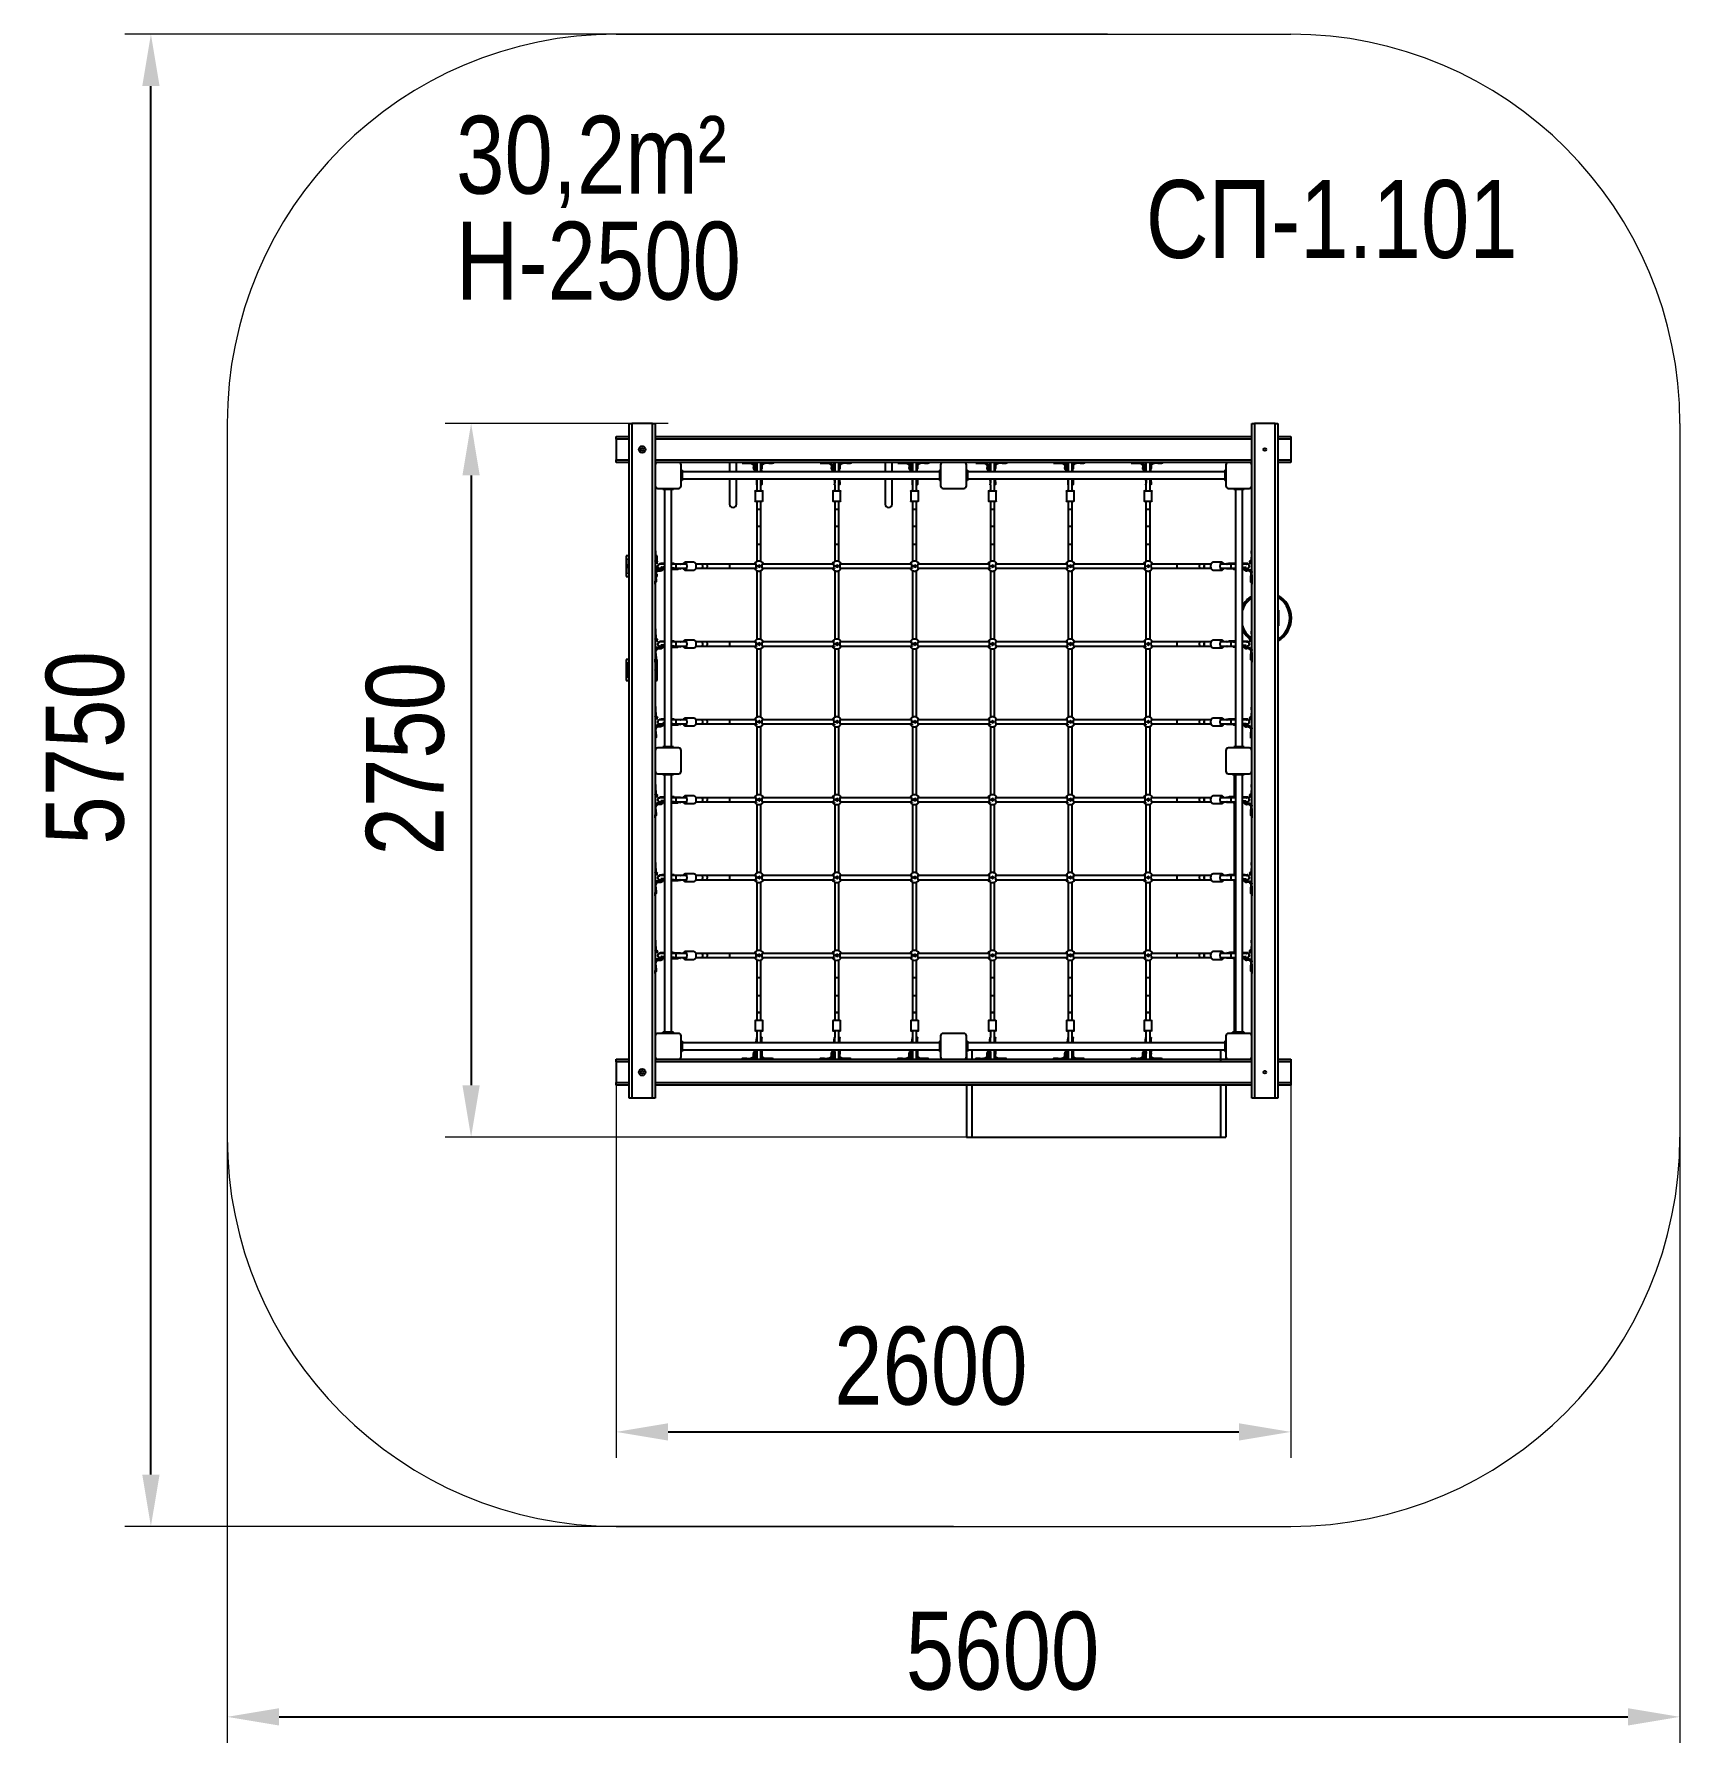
# Model space of a CAD drawing. Header units: millimetres. Extents: x -3365 to 2979, y -3775 to 2808.
import ezdxf

# ---------------------------------------------------------------- set-up
doc = ezdxf.new("R2010")
doc.units = ezdxf.units.MM
for name, color, linetype in [('DIKOM_АРТИКУЛ', 7, 'Continuous'), ('DIKOM_ЗОНА', 80, 'Continuous'), ('DIKOM_ОБЪЕКТ', 7, 'Continuous'), ('DIKOM_РАЗМЕР_ЗОНА', 7, 'Continuous'), ('DIKOM_РАЗМЕР_ОБЪЕКТА', 7, 'Continuous')]:
    doc.layers.add(name, color=color, linetype=linetype)
doc.styles.add('style1', font='arial.ttf', dxfattribs={"width": 0.8})
doc.dimstyles.new('1-50', dxfattribs={"dimtxt": 300, "dimasz": 200, "dimexe": 100, "dimexo": 0, "dimgap": 100, "dimtad": 1, "dimdec": 0, "dimtxsty": 'style1', "dimcen": 0, "dimclrd": 7, "dimclre": 7, "dimadec": 1, "dimazin": 2, "dimtfac": 1, "dimtdec": 0, "dimtmove": 0, "dimatfit": 3, "dimfxl": 0, "dimlwd": 25, "dimlwe": 18, "dimarcsym": 0})

msp = doc.modelspace()

# ---------------------------------------------------------------- texts
at = {"layer": 'DIKOM_АРТИКУЛ', "color": 7, "linetype": 'Continuous', "lineweight": 15, "insert": (920.1, 2246.1), "char_height": 300, "width": 4145.586, "attachment_point": 1, "style": 'style1'}
msp.add_mtext('{\\fArial|b0|i0|c204|p34;СП}-1.101', dxfattribs=at)
at = {"layer": 'DIKOM_РАЗМЕР_ОБЪЕКТА', "char_height": 300, "width": 5885.531, "attachment_point": 1, "style": 'style1'}
for s, insert in [('30,2m²', (-1738.7, 2493.7)), ('H-2500', (-1740, 2085.8))]:
    msp.add_mtext(s, dxfattribs=dict(at, insert=insert))

# ---------------------------------------------------------------- blocks, each defined once
blk = doc.blocks.new('*D9')
at = {"layer": 'Defpoints', "color": 0, "transparency": 16777216}
for p in [(-1121.1, -1241.7), (1478.9, -1236.7), (1478.9, -2577.5)]:
    blk.add_point(p, dxfattribs=at)
at = {"layer": 'DIKOM_РАЗМЕР_ОБЪЕКТА', "color": 7, "lineweight": 18, "transparency": 16777216}
for p, q in [((-1121.1, -1241.7), (-1121.1, -2677.5)), ((1478.9, -1236.7), (1478.9, -2677.5))]:
    blk.add_line(p, q, dxfattribs=at)
at = {"layer": 'DIKOM_РАЗМЕР_ОБЪЕКТА', "color": 7, "lineweight": 25, "transparency": 16777216}
blk.add_line((-921.1, -2577.5), (1278.9, -2577.5), dxfattribs=at)
at = {"layer": 'DIKOM_РАЗМЕР_ОБЪЕКТА', "color": 7, "transparency": 16777216}
for points in [[(-921.1, -2544.2), (-921.1, -2610.8), (-1121.1, -2577.5)], [(1278.9, -2544.2), (1278.9, -2610.8), (1478.9, -2577.5)]]:
    blk.add_solid(points, dxfattribs=at)
at = {"layer": 'DIKOM_РАЗМЕР_ОБЪЕКТА', "color": 0, "transparency": 16777216, "insert": (91.6, -2324.3), "char_height": 300, "attachment_point": 5, "style": 'style1'}
blk.add_mtext('2600', dxfattribs=at)
blk = doc.blocks.new('*D10')
at = {"layer": 'Defpoints', "color": 0, "transparency": 16777216}
for p in [(-921.1, 1308.3), (-1680.7, -1441.7), (325.8, -1441.7)]:
    blk.add_point(p, dxfattribs=at)
at = {"layer": 'DIKOM_РАЗМЕР_ОБЪЕКТА', "color": 7, "lineweight": 18, "transparency": 16777216}
for p, q in [((-921.1, 1308.3), (-1780.7, 1308.3)), ((325.8, -1441.7), (-1780.7, -1441.7))]:
    blk.add_line(p, q, dxfattribs=at)
at = {"layer": 'DIKOM_РАЗМЕР_ОБЪЕКТА', "color": 7, "lineweight": 25, "transparency": 16777216}
blk.add_line((-1680.7, 1108.3), (-1680.7, -1241.7), dxfattribs=at)
at = {"layer": 'DIKOM_РАЗМЕР_ОБЪЕКТА', "color": 7, "transparency": 16777216}
for points in [[(-1714.1, 1108.3), (-1647.4, 1108.3), (-1680.7, 1308.3)], [(-1714.1, -1241.7), (-1647.4, -1241.7), (-1680.7, -1441.7)]]:
    blk.add_solid(points, dxfattribs=at)
at = {"layer": 'DIKOM_РАЗМЕР_ОБЪЕКТА', "color": 0, "transparency": 16777216, "insert": (-1933.9, 16.5), "char_height": 300, "attachment_point": 5, "rotation": 90, "style": 'style1'}
blk.add_mtext('2750', dxfattribs=at)
blk = doc.blocks.new('*D11')
at = {"layer": 'Defpoints', "color": 0, "transparency": 16777216}
for p in [(-2621.1, -852.9), (2978.9, -852.9), (2978.9, -3675.5)]:
    blk.add_point(p, dxfattribs=at)
at = {"layer": 'DIKOM_РАЗМЕР_ЗОНА', "color": 7, "lineweight": 18, "transparency": 16777216}
for p, q in [((-2621.1, -852.9), (-2621.1, -3775.5)), ((2978.9, -852.9), (2978.9, -3775.5))]:
    blk.add_line(p, q, dxfattribs=at)
at = {"layer": 'DIKOM_РАЗМЕР_ЗОНА', "color": 7, "lineweight": 25, "transparency": 16777216}
blk.add_line((-2421.1, -3675.5), (2778.9, -3675.5), dxfattribs=at)
at = {"layer": 'DIKOM_РАЗМЕР_ЗОНА', "color": 7, "transparency": 16777216}
for points in [[(-2421.1, -3642.2), (-2421.1, -3708.8), (-2621.1, -3675.5)], [(2778.9, -3642.2), (2778.9, -3708.8), (2978.9, -3675.5)]]:
    blk.add_solid(points, dxfattribs=at)
at = {"layer": 'DIKOM_РАЗМЕР_ЗОНА', "color": 0, "transparency": 16777216, "insert": (368.1, -3422.3), "char_height": 300, "attachment_point": 5, "style": 'style1'}
blk.add_mtext('5600', dxfattribs=at)
blk = doc.blocks.new('*D12')
at = {"layer": 'Defpoints', "color": 0, "transparency": 16777216}
for p in [(-2915.1, 2808.3), (772.8, 2808.3), (178.9, -2941.7)]:
    blk.add_point(p, dxfattribs=at)
at = {"layer": 'DIKOM_РАЗМЕР_ЗОНА', "color": 7, "lineweight": 18, "transparency": 16777216}
for p, q in [((772.8, 2808.3), (-3015.1, 2808.3)), ((178.9, -2941.7), (-3015.1, -2941.7))]:
    blk.add_line(p, q, dxfattribs=at)
at = {"layer": 'DIKOM_РАЗМЕР_ЗОНА', "color": 7, "lineweight": 25, "transparency": 16777216}
blk.add_line((-2915.1, -2741.7), (-2915.1, 2608.3), dxfattribs=at)
at = {"layer": 'DIKOM_РАЗМЕР_ЗОНА', "color": 7, "transparency": 16777216}
for points in [[(-2948.4, 2608.3), (-2881.7, 2608.3), (-2915.1, 2808.3)], [(-2948.4, -2741.7), (-2881.7, -2741.7), (-2915.1, -2941.7)]]:
    blk.add_solid(points, dxfattribs=at)
at = {"layer": 'DIKOM_РАЗМЕР_ЗОНА', "color": 0, "transparency": 16777216, "insert": (-3168.2, 58.3), "char_height": 300, "attachment_point": 5, "rotation": 90, "style": 'style1'}
blk.add_mtext('5750', dxfattribs=at)

# ---------------------------------------------------------------- dimensions: what is measured, and where the dimension line sits
at = {"layer": 'DIKOM_РАЗМЕР_ЗОНА'}
dim = msp.add_linear_dim(base=(-2915.1, 2808.3), p1=(178.9, -2941.7), p2=(772.8, 2808.3), angle=90, dimstyle='1-50', dxfattribs=at)
dim.commit()
dim.dimension.update_dxf_attribs({"geometry": '*D12', "text_midpoint": (-2915.1, 58.3), "dimtype": 160})
dim = msp.add_linear_dim(base=(2978.9, -3675.5), p1=(-2621.1, -852.9), p2=(2978.9, -852.9), dimstyle='1-50', dxfattribs=at)
dim.commit()
dim.dimension.update_dxf_attribs({"geometry": '*D11', "text_midpoint": (368.1, -3675.5), "dimtype": 160})
at = {"layer": 'DIKOM_РАЗМЕР_ОБЪЕКТА'}
dim = msp.add_linear_dim(base=(-1680.7, -1441.7), p1=(-921.1, 1308.3), p2=(325.8, -1441.7), angle=90, dimstyle='1-50', dxfattribs=at)
dim.commit()
dim.dimension.update_dxf_attribs({"geometry": '*D10', "text_midpoint": (-1680.7, 16.5), "dimtype": 160})
dim = msp.add_linear_dim(base=(1478.9, -2577.5), p1=(-1121.1, -1241.7), p2=(1478.9, -1236.7), dimstyle='1-50', dxfattribs=at)
dim.commit()
dim.dimension.update_dxf_attribs({"geometry": '*D9', "text_midpoint": (91.6, -2577.5), "dimtype": 160})

# ---------------------------------------------------------------- linework, layer by layer
at = {"layer": 'DIKOM_ЗОНА', "color": 3, "lineweight": 15}
for p, q in [((-1121.1, 2808.3), (1478.9, 2808.3)), ((-2621.1, 1308.3), (-2621.1, -1441.7)), ((2978.9, 1308.3), (2978.9, -1441.7)), ((-1121.1, -2941.7), (1478.9, -2941.7))]:
    msp.add_line(p, q, dxfattribs=at)
for centre, start, end in [((-1121.1, 1308.3), 90, 180), ((1478.9, 1308.3), 0, 90), ((-1121.1, -1441.7), 180, 270), ((1478.9, -1441.7), 270, 0)]:
    msp.add_arc(centre, 1500, start, end, dxfattribs=at)
at = {"layer": 'DIKOM_ОБЪЕКТ'}
for p, q in [((-1121.1, 1258.3), (-1071.1, 1258.3)), ((-1121.1, 1248.3), (-1121.1, 1258.3)), ((-1071.1, -1291.7), (-1071.1, 1308.3)), ((-1071.1, 1308.3), (-1061.1, 1308.3)), ((-1061.1, 1308.3), (-1061.1, -1291.7)), ((-981.1, 1308.3), (-1061.1, 1308.3)), ((-981.1, -1291.7), (-981.1, 1308.3)), ((-981.1, 1308.3), (-971.1, 1308.3)), ((-971.1, 1308.3), (-971.1, 1148.3)), ((-971.1, 1258.3), (1328.9, 1258.3)), ((1328.9, 1148.3), (1328.9, 1308.3)), ((1328.9, 1308.3), (1338.9, 1308.3)), ((1338.9, 1308.3), (1338.9, -1291.7)), ((1418.9, 1308.3), (1338.9, 1308.3)), ((1418.9, -1291.7), (1418.9, 1308.3)), ((1418.9, 1308.3), (1428.9, 1308.3)), ((1428.9, 1308.3), (1428.9, -1291.7)), ((1428.9, 1258.3), (1478.9, 1258.3)), ((1478.9, 1258.3), (1478.9, 1248.3)), ((-1121.1, 1248.3), (-1121.1, 1168.3)), ((-1071.1, 1248.3), (-1121.1, 1248.3)), ((1328.9, 1248.3), (-971.1, 1248.3)), ((1478.9, 1248.3), (1428.9, 1248.3)), ((1478.9, 1248.3), (1478.9, 1168.3)), ((-1121.1, 1158.3), (-1121.1, 1168.3)), ((-1121.1, 1168.3), (-1071.1, 1168.3)), ((-1071.1, 1158.3), (-1121.1, 1158.3)), ((-971.1, 1168.3), (1328.9, 1168.3)), ((-961.1, 1158.3), (-971.1, 1158.3)), ((-971.1, 1148.3), (-971.1, 1068.3)), ((-881.1, 1158.3), (-961.1, 1158.3)), ((138.9, 1158.3), (-881.1, 1158.3)), ((-871.1, 1068.3), (-871.1, 1148.3)), ((-867.1, 1128.3), (-871.1, 1128.3)), ((-867.1, 1123.3), (-871.1, 1123.3)), ((-867.1, 1128.3), (-867.1, 1123.3)), ((-867.1, 1123.3), (-867.1, 1093.3)), ((124.9, 1121.8), (-867.1, 1121.8)), ((-684.6, 1158.3), (-684.6, 1121.8)), ((-657.6, 1121.8), (-657.6, 1158.3)), ((-635.6, 1158.3), (-635.6, 1155.3)), ((-635.6, 1155.3), (-630.3, 1155.3)), ((-629, 1155.3), (-632.1, 1155.3)), ((-629.2, 1155.3), (-631.4, 1155.3)), ((-624.3, 1158.3), (-624.3, 1155.3)), ((-624.3, 1155.3), (-599.6, 1155.3)), ((-592.8, 1156), (-594.6, 1157.1)), ((-592.1, 1155.4), (-592.5, 1155.7)), ((-591.6, 1147.3), (-591.6, 1146.3)), ((-591.6, 1146.3), (-591.6, 1138.2)), ((-591.6, 1138.2), (-588.6, 1138.2)), ((-591.5, 1136.1), (-591.5, 1135.5)), ((-588.2, 1133), (-590.9, 1133)), ((-588.6, 1146.3), (-588.6, 1147.3)), ((-588.6, 1138.2), (-588.6, 1146.3)), ((-581, 1156.5), (-582, 1156.4)), ((-579.6, 1125.4), (-579.2, 1125.2)), ((-579.2, 1123.6), (-579.5, 1123.7)), ((-579.2, 1155.8), (-579.2, 1121.8)), ((-563.2, 1121.8), (-563.2, 1155.8)), ((-562, 1157), (-563, 1157)), ((-561, 1138.2), (-559.6, 1138.2)), ((-560.2, 1133), (-560.8, 1131.7)), ((-560.2, 1133), (-560.8, 1133)), ((-559.6, 1147.3), (-559.6, 1146.3)), ((-559.6, 1146.3), (-559.6, 1138.2)), ((-559.6, 1136), (-559.6, 1136.7)), ((-559.6, 1135.7), (-559.6, 1136.5)), ((-526.8, 1155.3), (-551.6, 1155.3)), ((-528.1, 1155.3), (-521.4, 1155.3)), ((-526.8, 1158.3), (-526.8, 1155.3)), ((-526.7, 1155.3), (-526.3, 1155.3)), ((-521.4, 1155.3), (-518.6, 1155.3)), ((-515.6, 1155.3), (-515.6, 1158.3)), ((-335.6, 1158.3), (-335.6, 1155.3)), ((-335.6, 1155.3), (-330.3, 1155.3)), ((-329, 1155.3), (-332.1, 1155.3)), ((-329.2, 1155.3), (-331.4, 1155.3)), ((-324.3, 1158.3), (-324.3, 1155.3)), ((-324.3, 1155.3), (-299.6, 1155.3)), ((-292.8, 1156), (-294.6, 1157.1)), ((-292.1, 1155.4), (-292.5, 1155.7)), ((-291.6, 1147.3), (-291.6, 1146.3)), ((-291.6, 1146.3), (-291.6, 1138.2)), ((-291.6, 1138.2), (-288.6, 1138.2)), ((-291.5, 1136.1), (-291.5, 1135.5)), ((-288.2, 1133), (-290.9, 1133)), ((-288.6, 1146.3), (-288.6, 1147.3)), ((-288.6, 1138.2), (-288.6, 1146.3)), ((-281, 1156.5), (-282, 1156.4)), ((-279.6, 1125.4), (-279.2, 1125.2)), ((-279.2, 1123.6), (-279.5, 1123.7)), ((-279.2, 1155.8), (-279.2, 1121.8)), ((-263.2, 1121.8), (-263.2, 1155.8)), ((-262, 1157), (-263, 1157)), ((-261, 1138.2), (-259.6, 1138.2)), ((-260.2, 1133), (-260.8, 1131.7)), ((-260.2, 1133), (-260.8, 1133)), ((-259.6, 1147.3), (-259.6, 1146.3)), ((-259.6, 1146.3), (-259.6, 1138.2)), ((-259.6, 1136), (-259.6, 1136.7)), ((-259.6, 1135.7), (-259.6, 1136.5)), ((-226.8, 1155.3), (-251.6, 1155.3)), ((-228.1, 1155.3), (-221.4, 1155.3)), ((-226.8, 1158.3), (-226.8, 1155.3)), ((-226.7, 1155.3), (-226.3, 1155.3)), ((-221.4, 1155.3), (-218.6, 1155.3)), ((-215.6, 1155.3), (-215.6, 1158.3)), ((-84.6, 1158.3), (-84.6, 1121.8)), ((-57.6, 1121.8), (-57.6, 1158.3)), ((-35.6, 1158.3), (-35.6, 1155.3)), ((-35.6, 1155.3), (-30.3, 1155.3)), ((-29, 1155.3), (-32.1, 1155.3)), ((-29.2, 1155.3), (-31.4, 1155.3)), ((-24.3, 1158.3), (-24.3, 1155.3)), ((-24.3, 1155.3), (0.4, 1155.3)), ((7.2, 1156), (5.4, 1157.1)), ((7.9, 1155.4), (7.5, 1155.7)), ((8.4, 1147.3), (8.4, 1146.3)), ((8.4, 1146.3), (8.4, 1138.2)), ((8.4, 1138.2), (11.4, 1138.2)), ((8.5, 1136.1), (8.5, 1135.5)), ((11.8, 1133), (9.1, 1133)), ((11.4, 1146.3), (11.4, 1147.3)), ((11.4, 1138.2), (11.4, 1146.3)), ((19, 1156.5), (18, 1156.4)), ((20.4, 1125.4), (20.8, 1125.2)), ((20.8, 1123.6), (20.5, 1123.7)), ((20.8, 1155.8), (20.8, 1121.8)), ((36.8, 1121.8), (36.8, 1155.8)), ((38, 1157), (37, 1157)), ((39, 1138.2), (40.4, 1138.2)), ((39.8, 1133), (39.2, 1131.7)), ((39.8, 1133), (39.2, 1133)), ((40.4, 1147.3), (40.4, 1146.3)), ((40.4, 1146.3), (40.4, 1138.2)), ((40.4, 1136), (40.4, 1136.7)), ((40.4, 1135.7), (40.4, 1136.5)), ((73.2, 1155.3), (48.4, 1155.3)), ((71.9, 1155.3), (78.6, 1155.3)), ((73.2, 1158.3), (73.2, 1155.3)), ((73.3, 1155.3), (73.7, 1155.3)), ((78.6, 1155.3), (81.4, 1155.3)), ((84.4, 1155.3), (84.4, 1158.3)), ((128.9, 1128.3), (124.9, 1128.3)), ((124.9, 1128.3), (124.9, 1123.3)), ((128.9, 1123.3), (124.9, 1123.3)), ((124.9, 1123.3), (124.9, 1093.3)), ((128.9, 1148.3), (128.9, 1068.3)), ((218.9, 1158.3), (138.9, 1158.3)), ((1238.9, 1158.3), (218.9, 1158.3)), ((228.9, 1068.3), (228.9, 1148.3)), ((232.9, 1128.3), (228.9, 1128.3)), ((232.9, 1123.3), (228.9, 1123.3)), ((232.9, 1128.3), (232.9, 1123.3)), ((232.9, 1123.3), (232.9, 1093.3)), ((1224.9, 1121.8), (232.9, 1121.8)), ((264.4, 1158.3), (264.4, 1155.3)), ((264.4, 1155.3), (269.7, 1155.3)), ((271, 1155.3), (267.9, 1155.3)), ((270.8, 1155.3), (268.6, 1155.3)), ((275.7, 1158.3), (275.7, 1155.3)), ((275.7, 1155.3), (300.4, 1155.3)), ((307.2, 1156), (305.4, 1157.1)), ((307.9, 1155.4), (307.5, 1155.7)), ((308.4, 1147.3), (308.4, 1146.3)), ((308.4, 1146.3), (308.4, 1138.2)), ((308.4, 1138.2), (311.4, 1138.2)), ((308.5, 1136.1), (308.5, 1135.5)), ((311.8, 1133), (309.1, 1133)), ((311.4, 1146.3), (311.4, 1147.3)), ((311.4, 1138.2), (311.4, 1146.3)), ((319, 1156.5), (318, 1156.4)), ((320.4, 1125.4), (320.9, 1125.2)), ((320.9, 1123.6), (320.5, 1123.7)), ((320.9, 1155.8), (320.9, 1121.8)), ((336.9, 1121.8), (336.9, 1155.8)), ((338, 1157), (337, 1157)), ((339, 1138.2), (340.4, 1138.2)), ((339.8, 1133), (339.2, 1133)), ((339.8, 1133), (339.3, 1131.7)), ((340.4, 1147.3), (340.4, 1146.3)), ((340.4, 1146.3), (340.4, 1138.2)), ((340.4, 1136), (340.4, 1136.7)), ((340.4, 1135.7), (340.4, 1136.5)), ((373.2, 1155.3), (348.4, 1155.3)), ((371.9, 1155.3), (378.6, 1155.3)), ((373.2, 1158.3), (373.2, 1155.3)), ((373.3, 1155.3), (373.7, 1155.3)), ((378.6, 1155.3), (381.4, 1155.3)), ((384.4, 1155.3), (384.4, 1158.3)), ((564.4, 1158.3), (564.4, 1155.3)), ((564.4, 1155.3), (569.7, 1155.3)), ((571, 1155.3), (567.9, 1155.3)), ((570.8, 1155.3), (568.6, 1155.3)), ((575.7, 1158.3), (575.7, 1155.3)), ((575.7, 1155.3), (600.4, 1155.3)), ((607.2, 1156), (605.4, 1157.1)), ((607.9, 1155.4), (607.5, 1155.7)), ((608.4, 1147.3), (608.4, 1146.3)), ((608.4, 1146.3), (608.4, 1138.2)), ((608.4, 1138.2), (611.4, 1138.2)), ((608.5, 1136.1), (608.5, 1135.5)), ((611.8, 1133), (609.1, 1133)), ((611.4, 1146.3), (611.4, 1147.3)), ((611.4, 1138.2), (611.4, 1146.3)), ((619, 1156.5), (618, 1156.4)), ((620.4, 1125.4), (620.9, 1125.2)), ((620.9, 1123.6), (620.5, 1123.7)), ((620.9, 1155.8), (620.9, 1121.8)), ((636.9, 1121.8), (636.9, 1155.8)), ((638, 1157), (637, 1157)), ((639, 1138.2), (640.4, 1138.2)), ((639.8, 1133), (639.2, 1133)), ((639.8, 1133), (639.3, 1131.7)), ((640.4, 1147.3), (640.4, 1146.3)), ((640.4, 1146.3), (640.4, 1138.2)), ((640.4, 1136), (640.4, 1136.7)), ((640.4, 1135.7), (640.4, 1136.5)), ((673.2, 1155.3), (648.4, 1155.3)), ((671.9, 1155.3), (678.6, 1155.3)), ((673.2, 1158.3), (673.2, 1155.3)), ((673.3, 1155.3), (673.7, 1155.3)), ((678.6, 1155.3), (681.4, 1155.3)), ((684.4, 1155.3), (684.4, 1158.3)), ((864.4, 1158.3), (864.4, 1155.3)), ((864.4, 1155.3), (869.7, 1155.3)), ((871, 1155.3), (867.9, 1155.3)), ((870.8, 1155.3), (868.6, 1155.3)), ((875.7, 1158.3), (875.7, 1155.3)), ((875.7, 1155.3), (900.4, 1155.3)), ((907.2, 1156), (905.4, 1157.1)), ((907.9, 1155.4), (907.5, 1155.7)), ((908.4, 1147.3), (908.4, 1146.3)), ((908.4, 1146.3), (908.4, 1138.2)), ((908.4, 1138.2), (911.4, 1138.2)), ((908.5, 1136.1), (908.5, 1135.5)), ((911.8, 1133), (909.1, 1133)), ((911.4, 1146.3), (911.4, 1147.3)), ((911.4, 1138.2), (911.4, 1146.3)), ((919, 1156.5), (918, 1156.4)), ((920.4, 1125.4), (920.9, 1125.2)), ((920.9, 1123.6), (920.5, 1123.7)), ((920.9, 1155.8), (920.9, 1121.8)), ((936.9, 1121.8), (936.9, 1155.8)), ((938, 1157), (937, 1157)), ((939, 1138.2), (940.4, 1138.2)), ((939.8, 1133), (939.2, 1133)), ((939.8, 1133), (939.3, 1131.7)), ((940.4, 1147.3), (940.4, 1146.3)), ((940.4, 1146.3), (940.4, 1138.2)), ((940.4, 1136), (940.4, 1136.7)), ((940.4, 1135.7), (940.4, 1136.5)), ((973.2, 1155.3), (948.4, 1155.3)), ((971.9, 1155.3), (978.6, 1155.3)), ((973.2, 1158.3), (973.2, 1155.3)), ((973.3, 1155.3), (973.7, 1155.3)), ((978.6, 1155.3), (981.4, 1155.3)), ((984.4, 1155.3), (984.4, 1158.3)), ((1228.9, 1128.3), (1224.9, 1128.3)), ((1224.9, 1128.3), (1224.9, 1123.3)), ((1228.9, 1123.3), (1224.9, 1123.3)), ((1224.9, 1123.3), (1224.9, 1093.3)), ((1228.9, 1148.3), (1228.9, 1068.3)), ((1318.9, 1158.3), (1238.9, 1158.3)), ((1328.9, 1158.3), (1318.9, 1158.3)), ((1328.9, 1068.3), (1328.9, 1148.3)), ((1428.9, 1168.3), (1478.9, 1168.3)), ((1478.9, 1158.3), (1428.9, 1158.3)), ((1478.9, 1168.3), (1478.9, 1158.3)), ((-971.1, 1068.3), (-971.1, 48.3)), ((-961.1, 1058.3), (-881.1, 1058.3)), ((-941.1, 1054.3), (-941.1, 1058.3)), ((-936.1, 1054.3), (-941.1, 1054.3)), ((-936.1, 1054.3), (-936.1, 1058.3)), ((-906.1, 1054.3), (-936.1, 1054.3)), ((-934.6, 1054.3), (-934.6, 62.3)), ((-907.6, 62.3), (-907.6, 1054.3)), ((-906.1, 1054.3), (-906.1, 1058.3)), ((-901.1, 1054.3), (-906.1, 1054.3)), ((-901.1, 1054.3), (-901.1, 1058.3)), ((-867.1, 1093.3), (-871.1, 1093.3)), ((-867.1, 1088.3), (-871.1, 1088.3)), ((-867.1, 1094.8), (124.9, 1094.8)), ((-867.1, 1093.3), (-867.1, 1088.3)), ((-684.6, 1094.8), (-684.6, 997.8)), ((-657.6, 997.8), (-657.6, 1094.8)), ((-580.8, 1094.8), (-580.3, 1079.7)), ((-580, 1094.8), (-579.7, 1073.5)), ((-580, 1094.8), (-579.7, 1074.5)), ((-579.7, 1074.5), (-578.9, 1074.5)), ((-579.5, 1072.4), (-579.2, 1072.4)), ((-579.2, 1072.4), (-579.2, 1047.9)), ((-579, 1094.8), (-578.8, 1077.9)), ((-563.2, 1047.9), (-563.2, 1094.8)), ((-562.4, 1073.9), (-563.2, 1074.4)), ((-561, 1094.8), (-560.7, 1075)), ((-561, 1072.9), (-560, 1072.9)), ((-560.7, 1075), (-559.7, 1075)), ((-560, 1094.8), (-559.7, 1075)), ((-280.8, 1094.8), (-280.3, 1079.7)), ((-280, 1094.8), (-279.7, 1073.5)), ((-280, 1094.8), (-279.7, 1074.5)), ((-279.7, 1074.5), (-278.9, 1074.5)), ((-279.5, 1072.4), (-279.2, 1072.4)), ((-279.2, 1072.4), (-279.2, 1047.9)), ((-279, 1094.8), (-278.8, 1077.9)), ((-263.2, 1047.9), (-263.2, 1094.8)), ((-262.4, 1073.9), (-263.2, 1074.4)), ((-261, 1094.8), (-260.7, 1075)), ((-261, 1072.9), (-260, 1072.9)), ((-260.7, 1075), (-259.7, 1075)), ((-260, 1094.8), (-259.7, 1075)), ((-84.6, 1094.8), (-84.6, 997.8)), ((-57.6, 997.8), (-57.6, 1094.8)), ((19.2, 1094.8), (19.7, 1079.7)), ((20, 1094.8), (20.3, 1073.5)), ((20, 1094.8), (20.3, 1074.5)), ((20.3, 1074.5), (21.1, 1074.5)), ((20.5, 1072.4), (20.8, 1072.4)), ((20.8, 1072.4), (20.8, 1047.9)), ((21, 1094.8), (21.2, 1077.9)), ((36.8, 1047.9), (36.8, 1094.8)), ((37.6, 1073.9), (36.8, 1074.4)), ((39, 1094.8), (39.3, 1075)), ((39, 1072.9), (40, 1072.9)), ((39.3, 1075), (40.3, 1075)), ((40, 1094.8), (40.3, 1075)), ((128.9, 1093.3), (124.9, 1093.3)), ((124.9, 1093.3), (124.9, 1088.3)), ((128.9, 1088.3), (124.9, 1088.3)), ((138.9, 1058.3), (218.9, 1058.3)), ((232.9, 1093.3), (228.9, 1093.3)), ((232.9, 1088.3), (228.9, 1088.3)), ((232.9, 1094.8), (1224.9, 1094.8)), ((232.9, 1093.3), (232.9, 1088.3)), ((319.2, 1094.8), (319.7, 1079.7)), ((320, 1094.8), (320.3, 1073.5)), ((320, 1094.8), (320.3, 1074.5)), ((320.3, 1074.5), (321.1, 1074.5)), ((320.5, 1072.4), (320.9, 1072.4)), ((320.9, 1072.4), (320.9, 1047.9)), ((321, 1094.8), (321.2, 1077.9)), ((336.9, 1047.9), (336.9, 1094.8)), ((337.6, 1073.9), (336.9, 1074.4)), ((339, 1094.8), (339.3, 1075)), ((339, 1072.9), (340, 1072.9)), ((339.3, 1075), (340.3, 1075)), ((340, 1094.8), (340.3, 1075)), ((619.2, 1094.8), (619.7, 1079.7)), ((620, 1094.8), (620.3, 1073.5)), ((620, 1094.8), (620.3, 1074.5)), ((620.3, 1074.5), (621.1, 1074.5)), ((620.5, 1072.4), (620.9, 1072.4)), ((620.9, 1072.4), (620.9, 1047.9)), ((621, 1094.8), (621.2, 1077.9)), ((636.9, 1047.9), (636.9, 1094.8)), ((637.6, 1073.9), (636.9, 1074.4)), ((639, 1094.8), (639.3, 1075)), ((639, 1072.9), (640, 1072.9)), ((639.3, 1075), (640.3, 1075)), ((640, 1094.8), (640.3, 1075)), ((919.2, 1094.8), (919.7, 1079.7)), ((920, 1094.8), (920.3, 1073.5)), ((920, 1094.8), (920.3, 1074.5)), ((920.3, 1074.5), (921.1, 1074.5)), ((920.5, 1072.4), (920.9, 1072.4)), ((920.9, 1072.4), (920.9, 1047.9)), ((921, 1094.8), (921.2, 1077.9)), ((936.9, 1047.9), (936.9, 1094.8)), ((937.6, 1073.9), (936.9, 1074.4)), ((939, 1094.8), (939.3, 1075)), ((939, 1072.9), (940, 1072.9)), ((939.3, 1075), (940.3, 1075)), ((940, 1094.8), (940.3, 1075)), ((1228.9, 1093.3), (1224.9, 1093.3)), ((1224.9, 1093.3), (1224.9, 1088.3)), ((1228.9, 1088.3), (1224.9, 1088.3)), ((1238.9, 1058.3), (1318.9, 1058.3)), ((1258.9, 1054.3), (1258.9, 1058.3)), ((1263.9, 1054.3), (1258.9, 1054.3)), ((1263.9, 1054.3), (1263.9, 1058.3)), ((1293.9, 1054.3), (1263.9, 1054.3)), ((1265.4, 1054.3), (1265.4, 62.3)), ((1292.4, 62.3), (1292.4, 1054.3)), ((1293.9, 1054.3), (1293.9, 1058.3)), ((1298.9, 1054.3), (1293.9, 1054.3)), ((1298.9, 1054.3), (1298.9, 1058.3)), ((1328.9, 48.3), (1328.9, 1068.3)), ((-586.2, 1048.5), (-586.2, 1008.7)), ((-579.2, 1007.4), (-579.2, 978.3)), ((-563.2, 978.3), (-563.2, 1007.4)), ((-556.2, 1008.7), (-556.2, 1048.5)), ((-286.2, 1048.5), (-286.2, 1008.7)), ((-279.2, 1007.4), (-279.2, 978.3)), ((-263.2, 978.3), (-263.2, 1007.4)), ((-256.2, 1008.7), (-256.2, 1048.5)), ((13.8, 1048.5), (13.8, 1008.7)), ((20.8, 1007.4), (20.8, 978.3)), ((36.8, 978.3), (36.8, 1007.4)), ((43.8, 1008.7), (43.8, 1048.5)), ((313.9, 1048.5), (313.9, 1008.7)), ((320.9, 1007.4), (320.9, 978.3)), ((336.9, 978.3), (336.9, 1007.4)), ((343.9, 1008.7), (343.9, 1048.5)), ((613.9, 1048.5), (613.9, 1008.7)), ((620.9, 1007.4), (620.9, 978.3)), ((636.9, 978.3), (636.9, 1007.4)), ((643.9, 1008.7), (643.9, 1048.5)), ((913.9, 1048.5), (913.9, 1008.7)), ((920.9, 1007.4), (920.9, 978.3)), ((936.9, 978.3), (936.9, 1007.4)), ((943.9, 1008.7), (943.9, 1048.5)), ((-579.2, 978.3), (-579.2, 913)), ((-563.2, 913), (-563.2, 978.3)), ((-279.2, 978.3), (-279.2, 913)), ((-263.2, 913), (-263.2, 978.3)), ((20.8, 978.3), (20.8, 913)), ((36.8, 913), (36.8, 978.3)), ((320.9, 978.3), (320.9, 913)), ((336.9, 913), (336.9, 978.3)), ((620.9, 978.3), (620.9, 913)), ((636.9, 913), (636.9, 978.3)), ((920.9, 978.3), (920.9, 913)), ((936.9, 913), (936.9, 978.3)), ((-579.2, 913), (-579.2, 843.4)), ((-563.2, 843.4), (-563.2, 913)), ((-279.2, 913), (-279.2, 843.4)), ((-263.2, 843.4), (-263.2, 913)), ((20.8, 913), (20.8, 843.4)), ((36.8, 843.4), (36.8, 913)), ((320.9, 913), (320.9, 843.4)), ((336.9, 843.4), (336.9, 913)), ((620.9, 913), (620.9, 843.4)), ((636.9, 843.4), (636.9, 913)), ((920.9, 913), (920.9, 843.4)), ((936.9, 843.4), (936.9, 913)), ((-1083.6, 798.3), (-1083.6, 718.3)), ((-1071.1, 798.3), (-1083.6, 798.3)), ((-970, 817.5), (-971.1, 817.5)), ((-971.1, 798), (-969.4, 798)), ((-969.4, 807.1), (-969, 782.4)), ((-963.6, 798.3), (-969.4, 798.3)), ((-963.6, 767.9), (-963.6, 798.3)), ((-579.2, 843.4), (-579.2, 775.7)), ((-579.2, 843.4), (-563.2, 843.4)), ((-563.2, 775.9), (-563.2, 843.4)), ((-279.2, 843.4), (-279.2, 775.7)), ((-279.2, 843.4), (-263.2, 843.4)), ((-263.2, 775.9), (-263.2, 843.4)), ((20.8, 843.4), (20.8, 775.7)), ((20.8, 843.4), (36.8, 843.4)), ((36.8, 775.9), (36.8, 843.4)), ((320.9, 843.4), (320.9, 775.7)), ((320.9, 843.4), (336.9, 843.4)), ((336.9, 775.9), (336.9, 843.4)), ((620.9, 843.4), (620.9, 775.7)), ((620.9, 843.4), (636.9, 843.4)), ((636.9, 775.9), (636.9, 843.4)), ((920.9, 843.4), (920.9, 775.7)), ((920.9, 843.4), (936.9, 843.4)), ((936.9, 775.9), (936.9, 843.4)), ((1327.1, 806.7), (1326.7, 782)), ((1328.9, 806.7), (1327.1, 806.7)), ((1328.9, 817.1), (1327.7, 817.1)), ((-1074.1, 788.3), (-1071.1, 788.3)), ((-1074.1, 783.3), (-1074.1, 788.3)), ((-1071.1, 783.3), (-1074.1, 783.3)), ((-1074.1, 783.3), (-1074.1, 733.3)), ((-1074.1, 733.3), (-1071.1, 733.3)), ((-1074.1, 728.3), (-1074.1, 733.3)), ((-1071.1, 728.3), (-1074.1, 728.3)), ((-971.1, 725.3), (-970.7, 700.6)), ((-967.7, 709.8), (-968.1, 734.5)), ((-963.6, 735.8), (-963.6, 761)), ((-963.6, 718.3), (-963.6, 729.1)), ((-961.4, 760.7), (-961.5, 760.7)), ((-960.9, 765.4), (-959.9, 765.5)), ((-959.8, 762.5), (-960.8, 762.4)), ((-959.3, 745.6), (-960.3, 745.6)), ((-960.3, 742.6), (-959.3, 742.6)), ((-960.3, 740.9), (-960, 740.9)), ((-960, 740.9), (-951.9, 741)), ((-959.9, 765.5), (-953.4, 765.6)), ((-957.1, 762.5), (-959.8, 762.5)), ((-959.5, 741.8), (-959.5, 741.8)), ((-951.2, 745.8), (-959.3, 745.6)), ((-959.3, 742.6), (-951.2, 742.8)), ((-954.7, 767.3), (-954.6, 766.3)), ((-954.3, 748.3), (-954.3, 747.3)), ((-953.8, 750.3), (-934.6, 750.3)), ((-934.6, 766.3), (-953.6, 766.3)), ((-951.2, 742.8), (-951.2, 745.8)), ((-950.2, 742.8), (-948.4, 742.9)), ((-946, 746.2), (-946, 743.5)), ((-936.8, 746.3), (-934.6, 746.3)), ((-896.9, 766.3), (-907.6, 766.3)), ((-907.6, 746.5), (-887.6, 746.8)), ((-898.4, 749.1), (-873.9, 747.9)), ((-897.7, 749.1), (-898.4, 749.1)), ((-898.1, 769.1), (-898.1, 768.1)), ((-898.1, 769.1), (-875.1, 768)), ((-898.1, 768.1), (-875.1, 767)), ((-897.7, 750.1), (-897.7, 749.1)), ((-897.7, 750.1), (-874.7, 749)), ((-897.7, 749.1), (-874.7, 748)), ((-853.5, 766.3), (-896.9, 766.3)), ((-887.3, 750.3), (-853.5, 750.3)), ((-875.1, 767), (-875.1, 768)), ((-874.7, 748), (-874.7, 749)), ((-874.2, 766.8), (-874.2, 767.8)), ((-873.8, 747.9), (-873.9, 748.9)), ((-820.5, 773.3), (-856.2, 773.3)), ((-856.2, 743.3), (-820.5, 743.3)), ((-791.1, 766.3), (-814.8, 766.3)), ((-814.8, 750.3), (-791.1, 750.3)), ((-773.4, 766.3), (-791.1, 766.3)), ((-791.1, 750.3), (-773.4, 750.3)), ((-683.9, 766.3), (-773.4, 766.3)), ((-773.4, 750.3), (-683.9, 750.3)), ((-584.2, 766.3), (-683.9, 766.3)), ((-683.9, 750.3), (-683.9, 766.3)), ((-683.9, 750.3), (-584.7, 750.3)), ((-586.4, 767.6), (-585.5, 767.9)), ((-586.1, 750.4), (-585.3, 750.1)), ((-585.1, 750.1), (-585.3, 750.1)), ((-585.2, 767.1), (-585.1, 767.1)), ((-585, 745.8), (-584.7, 745.5)), ((-581.9, 768.1), (-580.1, 768.1)), ((-581.9, 749.1), (-580.1, 749.1)), ((-581.2, 774.6), (-580.6, 774.7)), ((-581.2, 742.6), (-580.6, 742.5)), ((-580.1, 749.1), (-580.1, 747.7)), ((-579.2, 741.5), (-579.2, 475.7)), ((-563.2, 475.9), (-563.2, 741.4)), ((-561.6, 742.5), (-560.8, 742.6)), ((-560.8, 774.6), (-560.8, 774.6)), ((-284.2, 766.3), (-557.4, 766.3)), ((-556.9, 750.3), (-284.7, 750.3)), ((-556.6, 767.1), (-556.5, 767.1)), ((-556.2, 767.9), (-555.3, 767.6)), ((-555.2, 749.7), (-556.2, 749.4)), ((-556, 750.3), (-555.4, 750.5)), ((-555, 768.8), (-554.9, 768.5)), ((-554.9, 748.8), (-555, 748.4)), ((-286.4, 767.6), (-285.5, 767.9)), ((-286.1, 750.4), (-285.3, 750.1)), ((-285.1, 750.1), (-285.3, 750.1)), ((-285.2, 767.1), (-285.1, 767.1)), ((-285, 745.8), (-284.7, 745.5)), ((-281.9, 768.1), (-280.1, 768.1)), ((-281.9, 749.1), (-280.1, 749.1)), ((-281.2, 774.6), (-280.6, 774.7)), ((-281.2, 742.6), (-280.6, 742.5)), ((-280.1, 749.1), (-280.1, 747.7)), ((-279.2, 741.5), (-279.2, 475.7)), ((-263.2, 475.9), (-263.2, 741.4)), ((-261.6, 742.5), (-260.8, 742.6)), ((-260.8, 774.6), (-260.8, 774.6)), ((-260.8, 774.6), (-260.8, 774.5)), ((-260.8, 742.6), (-260.8, 742.8)), ((15.8, 766.3), (-257.4, 766.3)), ((-256.9, 750.3), (15.3, 750.3)), ((-256.6, 767.1), (-256.5, 767.1)), ((-256.2, 767.9), (-255.3, 767.6)), ((-255.2, 749.7), (-256.2, 749.4)), ((-256, 750.3), (-255.4, 750.5)), ((-255, 768.8), (-254.9, 768.5)), ((-254.9, 748.8), (-255, 748.4)), ((13.6, 767.6), (14.5, 767.9)), ((13.9, 750.4), (14.7, 750.1)), ((14.9, 750.1), (14.7, 750.1)), ((14.8, 767.1), (14.9, 767.1)), ((15, 745.8), (15.3, 745.5)), ((18.1, 768.1), (19.9, 768.1)), ((18.1, 749.1), (19.9, 749.1)), ((18.8, 774.6), (19.4, 774.7)), ((18.8, 742.6), (19.4, 742.5)), ((19.9, 749.1), (19.9, 747.7)), ((20.8, 741.5), (20.8, 475.7)), ((36.8, 475.9), (36.8, 741.4)), ((38.4, 742.5), (39.2, 742.6)), ((39.2, 774.6), (39.2, 774.6)), ((315.8, 766.3), (42.6, 766.3)), ((43.1, 750.3), (315.3, 750.3)), ((43.4, 767.1), (43.5, 767.1)), ((43.8, 767.9), (44.7, 767.6)), ((44.8, 749.7), (43.8, 749.4)), ((43.9, 750.3), (44.6, 750.5)), ((45, 768.8), (45.1, 768.5)), ((45.1, 748.8), (45, 748.4)), ((313.6, 767.6), (314.5, 767.9)), ((313.9, 750.4), (314.7, 750.1)), ((314.9, 750.1), (314.7, 750.1)), ((314.8, 767.1), (314.9, 767.1)), ((315, 745.8), (315.3, 745.5)), ((318.1, 768.1), (319.9, 768.1)), ((318.1, 749.1), (319.9, 749.1)), ((318.8, 774.6), (319.4, 774.7)), ((318.8, 742.6), (319.4, 742.5)), ((319.9, 749.1), (319.9, 747.7)), ((320.9, 741.5), (320.9, 475.7)), ((336.9, 475.9), (336.9, 741.4)), ((338.4, 742.5), (339.2, 742.6)), ((339.2, 774.6), (339.2, 774.6)), ((615.8, 766.3), (342.6, 766.3)), ((343.1, 750.3), (615.3, 750.3)), ((343.4, 767.1), (343.5, 767.1)), ((343.6, 750.2), (344.6, 750.5)), ((343.8, 767.9), (344.7, 767.6)), ((344.8, 749.7), (343.8, 749.4)), ((345, 768.8), (345.1, 768.5)), ((345.1, 748.8), (345, 748.4)), ((613.6, 767.6), (614.5, 767.9)), ((613.9, 750.4), (614.7, 750.1)), ((614.9, 750.1), (614.7, 750.1)), ((614.8, 767.1), (614.9, 767.1)), ((615, 745.8), (615.3, 745.5)), ((618.1, 768.1), (619.9, 768.1)), ((618.1, 749.1), (619.9, 749.1)), ((618.8, 774.6), (619.4, 774.7)), ((618.8, 742.6), (619.4, 742.5)), ((619.9, 749.1), (619.9, 747.7)), ((620.9, 741.5), (620.9, 475.7)), ((636.9, 475.9), (636.9, 741.4)), ((638.4, 742.5), (639.2, 742.6)), ((639.2, 774.6), (639.2, 774.6)), ((639.2, 774.6), (639.2, 774.5)), ((639.2, 742.6), (639.2, 742.8)), ((915.8, 766.3), (642.6, 766.3)), ((643.1, 750.3), (915.3, 750.3)), ((643.4, 767.1), (643.5, 767.1)), ((643.6, 750.2), (644.6, 750.5)), ((643.8, 767.9), (644.7, 767.6)), ((644.8, 749.7), (643.8, 749.4)), ((645, 768.8), (645.1, 768.5)), ((645.1, 748.8), (645, 748.4)), ((913.6, 767.6), (914.5, 767.9)), ((913.9, 750.4), (914.7, 750.1)), ((914.9, 750.1), (914.7, 750.1)), ((914.8, 767.1), (914.9, 767.1)), ((915, 745.8), (915.3, 745.5)), ((918.1, 768.1), (919.9, 768.1)), ((918.1, 749.1), (919.9, 749.1)), ((918.8, 774.6), (919.4, 774.7)), ((918.8, 742.6), (919.4, 742.5)), ((919.9, 749.1), (919.9, 747.7)), ((920.9, 741.5), (920.9, 475.7)), ((936.9, 475.9), (936.9, 741.4)), ((938.4, 742.5), (939.2, 742.6)), ((939.2, 774.6), (939.2, 774.6)), ((939.2, 774.6), (939.2, 774.5)), ((939.2, 742.6), (939.2, 742.8)), ((1041.6, 766.3), (942.6, 766.3)), ((943.1, 750.3), (1041.6, 750.3)), ((943.4, 767.1), (943.5, 767.1)), ((943.8, 767.9), (944.7, 767.6)), ((944.8, 749.7), (943.8, 749.4)), ((943.9, 750.3), (944.6, 750.5)), ((945, 768.8), (945.1, 768.5)), ((945.1, 748.8), (945, 748.4)), ((1131.1, 766.3), (1041.6, 766.3)), ((1041.6, 750.3), (1041.6, 766.3)), ((1041.6, 750.3), (1131.1, 750.3)), ((1148.9, 766.3), (1131.1, 766.3)), ((1131.1, 750.3), (1148.9, 750.3)), ((1172.5, 766.3), (1148.9, 766.3)), ((1148.9, 750.3), (1172.5, 750.3)), ((1214, 773.3), (1178.2, 773.3)), ((1178.2, 743.3), (1214, 743.3)), ((1254.7, 766.3), (1211.2, 766.3)), ((1211.2, 750.3), (1254.7, 750.3)), ((1232, 768.3), (1232, 767.3)), ((1257.8, 767.3), (1232.1, 768.3)), ((1232.3, 749.4), (1232.3, 748.4)), ((1257.3, 767.3), (1233, 768.2)), ((1233, 768.2), (1233, 767.2)), ((1257.3, 766.3), (1233, 767.2)), ((1257.6, 748.3), (1233.3, 749.2)), ((1233.3, 749.2), (1233.3, 748.3)), ((1257.6, 747.3), (1233.3, 748.3)), ((1265.4, 769.6), (1244.7, 769.3)), ((1257.2, 766.3), (1254.7, 766.3)), ((1254.7, 750.3), (1265.4, 750.3)), ((1257.3, 767.3), (1257.3, 766.3)), ((1257.8, 767.3), (1257.3, 767.3)), ((1265.4, 766.3), (1257.5, 766.3)), ((1257.6, 748.3), (1257.6, 747.3)), ((1311.5, 766.3), (1292.4, 766.3)), ((1292.4, 750.3), (1311.5, 750.3)), ((1294.4, 746.8), (1294.4, 747.5)), ((1303.7, 743.1), (1303.7, 745.8)), ((1306.1, 742.5), (1307.1, 742.4)), ((1308.9, 745.4), (1317.1, 745.2)), ((1308.9, 745.4), (1308.9, 742.4)), ((1317, 742.2), (1308.9, 742.4)), ((1317.7, 740.5), (1309.6, 740.6)), ((1317.6, 765.5), (1311.1, 765.6)), ((1312.9, 768), (1312.9, 769)), ((1313.2, 749), (1313.2, 750)), ((1314.8, 762.5), (1317.5, 762.5)), ((1318, 742.2), (1317, 742.2)), ((1317.1, 745.2), (1318.1, 745.2)), ((1317.5, 762.5), (1318.5, 762.4)), ((1318.6, 765.4), (1317.6, 765.5)), ((1318, 740.5), (1317.7, 740.5)), ((1318, 740.5), (1318.4, 740.4)), ((1319.1, 760.7), (1319.3, 760.7)), ((1325.4, 709.4), (1325.9, 734.1)), ((1328.9, 725.3), (1328.4, 700.6)), ((-1083.6, 718.3), (-1071.1, 718.3)), ((-970.9, 697.6), (-967.9, 697.6)), ((-970.7, 709.8), (-967.7, 709.8)), ((-968, 718.3), (-963.6, 718.3)), ((1328.4, 709.4), (1325.4, 709.4)), ((1325.6, 697.2), (1328.6, 697.2)), ((1428.9, 588.3), (1431.9, 588.3)), ((1431.9, 583.3), (1428.9, 583.3)), ((1428.9, 533.3), (1431.9, 533.3)), ((1431.9, 528.3), (1428.9, 528.3)), ((1431.9, 588.3), (1431.9, 583.3)), ((1431.9, 583.3), (1431.9, 533.3)), ((1431.9, 533.3), (1431.9, 528.3)), ((-970, 508.4), (-971.1, 508.4)), ((-971.1, 507.1), (-969.4, 507.1)), ((-969.4, 507.1), (-969, 482.4)), ((-960.9, 465.4), (-959.9, 465.5)), ((-959.8, 462.5), (-960.8, 462.4)), ((-959.9, 465.5), (-953.4, 465.6)), ((-957.1, 462.5), (-959.8, 462.5)), ((-954.7, 467.3), (-954.6, 466.3)), ((-934.6, 466.3), (-953.6, 466.3)), ((-896.9, 466.3), (-907.6, 466.3)), ((-898.1, 469.1), (-898.1, 468.1)), ((-898.1, 469.1), (-875.1, 468)), ((-898.1, 468.1), (-875.1, 467)), ((-853.5, 466.3), (-896.9, 466.3)), ((-875.1, 467), (-875.1, 468)), ((-874.2, 466.8), (-874.2, 467.8)), ((-820.5, 473.3), (-856.2, 473.3)), ((-791.1, 466.3), (-814.8, 466.3)), ((-773.4, 466.3), (-791.1, 466.3)), ((-683.9, 466.3), (-773.4, 466.3)), ((-584.2, 466.3), (-683.9, 466.3)), ((-683.9, 450.3), (-683.9, 466.3)), ((-586.4, 467.6), (-585.5, 467.9)), ((-585.2, 467.1), (-585.1, 467.1)), ((-581.9, 468.1), (-580.1, 468.1)), ((-581.2, 474.6), (-580.6, 474.7)), ((-560.8, 474.6), (-560.8, 474.6)), ((-284.2, 466.3), (-557.4, 466.3)), ((-556.6, 467.1), (-556.5, 467.1)), ((-556.2, 467.9), (-555.3, 467.6)), ((-555, 468.8), (-554.9, 468.5)), ((-286.4, 467.6), (-285.5, 467.9)), ((-285.2, 467.1), (-285.1, 467.1)), ((-281.9, 468.1), (-280.1, 468.1)), ((-281.2, 474.6), (-280.6, 474.7)), ((-260.8, 474.6), (-260.8, 474.6)), ((15.8, 466.3), (-257.4, 466.3)), ((-256.6, 467.1), (-256.5, 467.1)), ((-256.2, 467.9), (-255.3, 467.6)), ((-255, 468.8), (-254.9, 468.5)), ((13.6, 467.6), (14.5, 467.9)), ((14.8, 467.1), (14.9, 467.1)), ((18.1, 468.1), (19.9, 468.1)), ((18.8, 474.6), (19.4, 474.7)), ((39.2, 474.6), (39.2, 474.6)), ((315.8, 466.3), (42.6, 466.3)), ((43.4, 467.1), (43.5, 467.1)), ((43.8, 467.9), (44.7, 467.6)), ((45, 468.8), (45.1, 468.5)), ((313.6, 467.6), (314.5, 467.9)), ((314.8, 467.1), (314.9, 467.1)), ((318.1, 468.1), (319.9, 468.1)), ((318.8, 474.6), (319.4, 474.7)), ((339.2, 474.6), (339.2, 474.6)), ((615.8, 466.3), (342.6, 466.3)), ((343.4, 467.1), (343.5, 467.1)), ((343.8, 467.9), (344.7, 467.6)), ((345, 468.8), (345.1, 468.5)), ((613.6, 467.6), (614.5, 467.9)), ((614.8, 467.1), (614.9, 467.1)), ((618.1, 468.1), (619.9, 468.1)), ((618.8, 474.6), (619.4, 474.7)), ((639.2, 474.6), (639.2, 474.6)), ((639.2, 474.6), (639.2, 474.5)), ((915.8, 466.3), (642.6, 466.3)), ((643.4, 467.1), (643.5, 467.1)), ((643.8, 467.9), (644.7, 467.6)), ((645, 468.8), (645.1, 468.5)), ((913.6, 467.6), (914.5, 467.9)), ((914.8, 467.1), (914.9, 467.1)), ((918.1, 468.1), (919.9, 468.1)), ((918.8, 474.6), (919.4, 474.7)), ((939.2, 474.6), (939.2, 474.6)), ((939.2, 474.6), (939.2, 474.5)), ((1041.6, 466.3), (942.6, 466.3)), ((943.4, 467.1), (943.5, 467.1)), ((943.8, 467.9), (944.7, 467.6)), ((945, 468.8), (945.1, 468.5)), ((1131.1, 466.3), (1041.6, 466.3)), ((1041.6, 450.3), (1041.6, 466.3)), ((1148.9, 466.3), (1131.1, 466.3)), ((1172.5, 466.3), (1148.9, 466.3)), ((1214, 473.3), (1178.2, 473.3)), ((1254.7, 466.3), (1211.2, 466.3)), ((1232, 468.3), (1232, 467.3)), ((1257.8, 467.3), (1232.1, 468.3)), ((1257.3, 467.3), (1233, 468.2)), ((1233, 468.2), (1233, 467.2)), ((1257.3, 466.3), (1233, 467.2)), ((1265.4, 469.6), (1244.7, 469.3)), ((1257.2, 466.3), (1254.7, 466.3)), ((1257.3, 467.3), (1257.3, 466.3)), ((1257.8, 467.3), (1257.3, 467.3)), ((1265.4, 466.3), (1257.5, 466.3)), ((1311.5, 466.3), (1292.4, 466.3)), ((1317.6, 465.5), (1311.1, 465.6)), ((1312.9, 468), (1312.9, 469)), ((1314.8, 462.5), (1317.5, 462.5)), ((1317.5, 462.5), (1318.5, 462.4)), ((1318.6, 465.4), (1317.6, 465.5)), ((1327.1, 498), (1326.7, 473.3)), ((1328.9, 498), (1327.1, 498)), ((1328.9, 508.4), (1327.7, 508.4)), ((-1083.6, 398.3), (-1083.6, 318.3)), ((-1071.1, 398.3), (-1083.6, 398.3)), ((-971.1, 425.3), (-970.7, 400.6)), ((-970.9, 397.6), (-967.9, 397.6)), ((-970.7, 409.8), (-967.7, 409.8)), ((-967.7, 409.8), (-968.1, 434.5)), ((-963.6, 398.3), (-967.7, 398.3)), ((-963.6, 318.3), (-963.6, 398.3)), ((-961.4, 460.7), (-961.5, 460.7)), ((-959.3, 445.6), (-960.3, 445.6)), ((-960.3, 442.6), (-959.3, 442.6)), ((-960.3, 440.9), (-960, 440.9)), ((-960, 440.9), (-951.9, 441)), ((-959.5, 441.8), (-959.5, 441.8)), ((-951.2, 445.8), (-959.3, 445.6)), ((-959.3, 442.6), (-951.2, 442.8)), ((-954.3, 448.3), (-954.3, 447.3)), ((-953.8, 450.3), (-934.6, 450.3)), ((-951.2, 442.8), (-951.2, 445.8)), ((-950.2, 442.8), (-948.4, 442.9)), ((-946, 446.2), (-946, 443.5)), ((-936.8, 446.3), (-934.6, 446.3)), ((-907.6, 446.5), (-887.6, 446.8)), ((-898.4, 449.1), (-873.9, 447.9)), ((-897.7, 449.1), (-898.4, 449.1)), ((-897.7, 450.1), (-897.7, 449.1)), ((-897.7, 450.1), (-874.7, 449)), ((-897.7, 449.1), (-874.7, 448)), ((-887.3, 450.3), (-853.5, 450.3)), ((-874.7, 448), (-874.7, 449)), ((-873.8, 447.9), (-873.9, 448.9)), ((-856.2, 443.3), (-820.5, 443.3)), ((-814.8, 450.3), (-791.1, 450.3)), ((-791.1, 450.3), (-773.4, 450.3)), ((-773.4, 450.3), (-683.9, 450.3)), ((-683.9, 450.3), (-584.7, 450.3)), ((-586.1, 450.4), (-585.3, 450.1)), ((-585.1, 450.1), (-585.3, 450.1)), ((-585, 445.8), (-584.7, 445.5)), ((-581.9, 449.1), (-580.1, 449.1)), ((-581.2, 442.6), (-580.6, 442.5)), ((-580.1, 449.1), (-580.1, 447.7)), ((-579.2, 441.5), (-579.2, 175.7)), ((-563.2, 175.9), (-563.2, 441.4)), ((-561.6, 442.5), (-560.8, 442.6)), ((-556.9, 450.3), (-284.7, 450.3)), ((-556.4, 450.2), (-555.4, 450.5)), ((-555.2, 449.7), (-556.2, 449.4)), ((-554.9, 448.8), (-555, 448.4)), ((-286.1, 450.4), (-285.3, 450.1)), ((-285.1, 450.1), (-285.3, 450.1)), ((-285, 445.8), (-284.7, 445.5)), ((-281.9, 449.1), (-280.1, 449.1)), ((-281.2, 442.6), (-280.6, 442.5)), ((-280.1, 449.1), (-280.1, 447.7)), ((-279.2, 441.5), (-279.2, 175.7)), ((-263.2, 175.9), (-263.2, 441.4)), ((-261.6, 442.5), (-260.8, 442.6)), ((-256.9, 450.3), (15.3, 450.3)), ((-256.4, 450.2), (-255.4, 450.5)), ((-255.2, 449.7), (-256.2, 449.4)), ((-254.9, 448.8), (-255, 448.4)), ((13.9, 450.4), (14.7, 450.1)), ((14.9, 450.1), (14.7, 450.1)), ((15, 445.8), (15.3, 445.5)), ((18.1, 449.1), (19.9, 449.1)), ((18.8, 442.6), (19.4, 442.5)), ((19.9, 449.1), (19.9, 447.7)), ((20.8, 441.5), (20.8, 175.7)), ((36.8, 175.9), (36.8, 441.4)), ((38.4, 442.5), (39.2, 442.6)), ((43.1, 450.3), (315.3, 450.3)), ((43.6, 450.2), (44.6, 450.5)), ((44.8, 449.7), (43.8, 449.4)), ((45.1, 448.8), (45, 448.4)), ((313.9, 450.4), (314.7, 450.1)), ((314.9, 450.1), (314.7, 450.1)), ((315, 445.8), (315.3, 445.5)), ((318.1, 449.1), (319.9, 449.1)), ((318.8, 442.6), (319.4, 442.5)), ((319.9, 449.1), (319.9, 447.7)), ((320.9, 441.5), (320.9, 175.7)), ((336.9, 175.9), (336.9, 441.4)), ((338.4, 442.5), (339.2, 442.6)), ((343.1, 450.3), (615.3, 450.3)), ((344.8, 449.7), (343.8, 449.4)), ((343.9, 450.3), (344.6, 450.5)), ((345.1, 448.8), (345, 448.4)), ((613.9, 450.4), (614.7, 450.1)), ((614.9, 450.1), (614.7, 450.1)), ((615, 445.8), (615.3, 445.5)), ((618.1, 449.1), (619.9, 449.1)), ((618.8, 442.6), (619.4, 442.5)), ((619.9, 449.1), (619.9, 447.7)), ((620.9, 441.5), (620.9, 175.7)), ((636.9, 175.9), (636.9, 441.4)), ((638.4, 442.5), (639.2, 442.6)), ((639.2, 442.6), (639.2, 442.8)), ((643.1, 450.3), (915.3, 450.3)), ((644.8, 449.7), (643.8, 449.4)), ((644, 450.3), (644.6, 450.5)), ((645.1, 448.8), (645, 448.4)), ((913.9, 450.4), (914.7, 450.1)), ((914.9, 450.1), (914.7, 450.1)), ((915, 445.8), (915.3, 445.5)), ((918.1, 449.1), (919.9, 449.1)), ((918.8, 442.6), (919.4, 442.5)), ((919.9, 449.1), (919.9, 447.7)), ((920.9, 441.5), (920.9, 175.7)), ((936.9, 175.9), (936.9, 441.4)), ((938.4, 442.5), (939.2, 442.6)), ((939.2, 442.6), (939.2, 442.8)), ((943.1, 450.3), (1041.6, 450.3)), ((944.8, 449.7), (943.8, 449.4)), ((943.9, 450.3), (944.6, 450.5)), ((945.1, 448.8), (945, 448.4)), ((1041.6, 450.3), (1131.1, 450.3)), ((1131.1, 450.3), (1148.9, 450.3)), ((1148.9, 450.3), (1172.5, 450.3)), ((1178.2, 443.3), (1214, 443.3)), ((1211.2, 450.3), (1254.7, 450.3)), ((1232.3, 449.4), (1232.3, 448.4)), ((1257.6, 448.3), (1233.3, 449.2)), ((1233.3, 449.2), (1233.3, 448.3)), ((1257.6, 447.3), (1233.3, 448.3)), ((1254.7, 450.3), (1265.4, 450.3)), ((1257.6, 448.3), (1257.6, 447.3)), ((1292.4, 450.3), (1311.5, 450.3)), ((1294.4, 446.8), (1294.4, 447.5)), ((1303.7, 443.1), (1303.7, 445.8)), ((1306.1, 442.5), (1307.1, 442.4)), ((1308.9, 445.4), (1317.1, 445.2)), ((1308.9, 445.4), (1308.9, 442.4)), ((1317, 442.2), (1308.9, 442.4)), ((1317.7, 440.5), (1309.6, 440.6)), ((1313.2, 449), (1313.2, 450)), ((1318, 442.2), (1317, 442.2)), ((1317.1, 445.2), (1318.1, 445.2)), ((1318, 440.5), (1317.7, 440.5)), ((1318, 440.5), (1318.4, 440.4)), ((1319.1, 460.7), (1319.3, 460.7)), ((1325.4, 409.4), (1325.9, 434.1)), ((1328.4, 409.4), (1325.4, 409.4)), ((1325.6, 397.2), (1328.6, 397.2)), ((1328.9, 425.3), (1328.4, 400.6)), ((-1074.1, 383.3), (-1074.1, 388.3)), ((-1074.1, 388.3), (-1071.1, 388.3)), ((-1071.1, 383.3), (-1074.1, 383.3)), ((-1074.1, 333.3), (-1074.1, 383.3)), ((-1074.1, 333.3), (-1071.1, 333.3)), ((-1074.1, 328.3), (-1074.1, 333.3)), ((-1083.6, 318.3), (-1071.1, 318.3)), ((-1071.1, 328.3), (-1074.1, 328.3)), ((-971.1, 318.3), (-963.6, 318.3)), ((-970, 217.5), (-971.1, 217.5)), ((-971.1, 207.1), (-969.4, 207.1)), ((-969.4, 207.1), (-969, 182.4)), ((1327.1, 204.8), (1326.7, 180.2)), ((1328.9, 204.8), (1327.1, 204.8)), ((1328.9, 215.2), (1327.7, 215.3)), ((-967.7, 109.8), (-968.1, 134.5)), ((-959.3, 145.6), (-960.3, 145.6)), ((-960.3, 142.6), (-959.3, 142.6)), ((-960.3, 140.9), (-960, 140.9)), ((-960, 140.9), (-951.9, 141)), ((-959.5, 141.8), (-959.5, 141.8)), ((-951.2, 145.8), (-959.3, 145.6)), ((-959.3, 142.6), (-951.2, 142.8)), ((-954.7, 167.3), (-954.6, 166.3)), ((-954.3, 148.3), (-954.3, 147.3)), ((-953.8, 150.3), (-934.6, 150.3)), ((-934.6, 166.3), (-953.6, 166.3)), ((-951.2, 142.8), (-951.2, 145.8)), ((-950.2, 142.8), (-948.4, 142.9)), ((-946, 146.2), (-946, 143.5)), ((-896.9, 166.3), (-907.6, 166.3)), ((-907.6, 146.5), (-887.6, 146.8)), ((-898.4, 149.1), (-873.9, 147.9)), ((-897.7, 149.1), (-898.4, 149.1)), ((-898.1, 169.1), (-898.1, 168.1)), ((-898.1, 169.1), (-875.1, 168)), ((-898.1, 168.1), (-875.1, 167)), ((-897.7, 150.1), (-897.7, 149.1)), ((-897.7, 150.1), (-874.7, 149)), ((-897.7, 149.1), (-874.7, 148)), ((-853.5, 166.3), (-896.9, 166.3)), ((-887.3, 150.3), (-853.5, 150.3)), ((-875.1, 167), (-875.1, 168)), ((-874.7, 148), (-874.7, 149)), ((-874.2, 166.8), (-874.2, 167.8)), ((-873.8, 147.9), (-873.9, 148.9)), ((-820.5, 173.3), (-856.2, 173.3)), ((-856.2, 143.3), (-820.5, 143.3)), ((-791.1, 166.3), (-814.8, 166.3)), ((-814.8, 150.3), (-791.1, 150.3)), ((-773.4, 166.3), (-791.1, 166.3)), ((-791.1, 150.3), (-773.4, 150.3)), ((-683.9, 166.3), (-773.4, 166.3)), ((-773.4, 150.3), (-683.9, 150.3)), ((-584.2, 166.3), (-683.9, 166.3)), ((-683.9, 150.3), (-683.9, 166.3)), ((-683.9, 150.3), (-584.7, 150.3)), ((-586.4, 167.6), (-585.5, 167.9)), ((-586.1, 150.4), (-585.3, 150.1)), ((-585.1, 150.1), (-585.3, 150.1)), ((-585.2, 167.1), (-585.1, 167.1)), ((-585, 145.8), (-584.7, 145.5)), ((-581.9, 168.1), (-580.1, 168.1)), ((-581.9, 149.1), (-580.1, 149.1)), ((-581.2, 174.6), (-580.6, 174.7)), ((-581.2, 142.6), (-580.6, 142.5)), ((-580.1, 149.1), (-580.1, 147.7)), ((-579.2, 141.5), (-579.2, -124.3)), ((-563.2, -124.1), (-563.2, 141.4)), ((-561.6, 142.5), (-560.8, 142.6)), ((-560.8, 174.6), (-560.8, 174.6)), ((-284.2, 166.3), (-557.4, 166.3)), ((-556.9, 150.3), (-284.7, 150.3)), ((-556.6, 167.1), (-556.5, 167.1)), ((-556.2, 167.9), (-555.3, 167.6)), ((-555.2, 149.7), (-556.2, 149.4)), ((-556, 150.3), (-555.4, 150.5)), ((-555, 168.8), (-554.9, 168.5)), ((-554.9, 148.8), (-555, 148.4)), ((-286.4, 167.6), (-285.5, 167.9)), ((-286.1, 150.4), (-285.3, 150.1)), ((-285.1, 150.1), (-285.3, 150.1)), ((-285.2, 167.1), (-285.1, 167.1)), ((-285, 145.8), (-284.7, 145.5)), ((-281.9, 168.1), (-280.1, 168.1)), ((-281.9, 149.1), (-280.1, 149.1)), ((-281.2, 174.6), (-280.6, 174.7)), ((-281.2, 142.6), (-280.6, 142.5)), ((-280.1, 149.1), (-280.1, 147.7)), ((-279.2, 141.5), (-279.2, -124.3)), ((-263.2, -124.1), (-263.2, 141.4)), ((-261.6, 142.5), (-260.8, 142.6)), ((-260.8, 174.6), (-260.8, 174.6)), ((15.8, 166.3), (-257.4, 166.3)), ((-256.9, 150.3), (15.3, 150.3)), ((-256.6, 167.1), (-256.5, 167.1)), ((-256.2, 167.9), (-255.3, 167.6)), ((-255.2, 149.7), (-256.2, 149.4)), ((-256.1, 150.3), (-255.4, 150.5)), ((-255, 168.8), (-254.9, 168.5)), ((-254.9, 148.8), (-255, 148.4)), ((13.6, 167.6), (14.5, 167.9)), ((13.9, 150.4), (14.7, 150.1)), ((14.9, 150.1), (14.7, 150.1)), ((14.8, 167.1), (14.9, 167.1)), ((15, 145.8), (15.3, 145.5)), ((18.1, 168.1), (19.9, 168.1)), ((18.1, 149.1), (19.9, 149.1)), ((18.8, 174.6), (19.4, 174.7)), ((18.8, 142.6), (19.4, 142.5)), ((19.9, 149.1), (19.9, 147.7)), ((20.8, 141.5), (20.8, -124.3)), ((36.8, -124.1), (36.8, 141.4)), ((38.4, 142.5), (39.2, 142.6)), ((39.2, 174.6), (39.2, 174.6)), ((315.8, 166.3), (42.6, 166.3)), ((43.1, 150.3), (315.3, 150.3)), ((43.4, 167.1), (43.5, 167.1)), ((43.8, 167.9), (44.7, 167.6)), ((44.8, 149.7), (43.8, 149.4)), ((43.9, 150.3), (44.6, 150.5)), ((45, 168.8), (45.1, 168.5)), ((45.1, 148.8), (45, 148.4)), ((313.6, 167.6), (314.5, 167.9)), ((313.9, 150.4), (314.7, 150.1)), ((314.9, 150.1), (314.7, 150.1)), ((314.8, 167.1), (314.9, 167.1)), ((315, 145.8), (315.3, 145.5)), ((318.1, 168.1), (319.9, 168.1)), ((318.1, 149.1), (319.9, 149.1)), ((318.8, 174.6), (319.4, 174.7)), ((318.8, 142.6), (319.4, 142.5)), ((319.9, 149.1), (319.9, 147.7)), ((320.9, 141.5), (320.9, -124.3)), ((336.9, -124.1), (336.9, 141.4)), ((338.4, 142.5), (339.2, 142.6)), ((339.2, 174.6), (339.2, 174.6)), ((615.8, 166.3), (342.6, 166.3)), ((343.1, 150.3), (615.3, 150.3)), ((343.4, 167.1), (343.5, 167.1)), ((343.6, 150.2), (344.6, 150.5)), ((343.8, 167.9), (344.7, 167.6)), ((344.8, 149.7), (343.8, 149.4)), ((345, 168.8), (345.1, 168.5)), ((345.1, 148.8), (345, 148.4)), ((613.6, 167.6), (614.5, 167.9)), ((613.9, 150.4), (614.7, 150.1)), ((614.9, 150.1), (614.7, 150.1)), ((614.8, 167.1), (614.9, 167.1)), ((615, 145.8), (615.3, 145.5)), ((618.1, 168.1), (619.9, 168.1)), ((618.1, 149.1), (619.9, 149.1)), ((618.8, 174.6), (619.4, 174.7)), ((618.8, 142.6), (619.4, 142.5)), ((619.9, 149.1), (619.9, 147.7)), ((620.9, 141.5), (620.9, -124.3)), ((636.9, -124.1), (636.9, 141.4)), ((638.4, 142.5), (639.2, 142.6)), ((639.2, 174.6), (639.2, 174.6)), ((639.2, 174.6), (639.2, 174.5)), ((639.2, 142.6), (639.2, 142.8)), ((915.8, 166.3), (642.6, 166.3)), ((643.1, 150.3), (915.3, 150.3)), ((643.4, 167.1), (643.5, 167.1)), ((643.8, 167.9), (644.7, 167.6)), ((644.8, 149.7), (643.8, 149.4)), ((644, 150.3), (644.6, 150.5)), ((645, 168.8), (645.1, 168.5)), ((645.1, 148.8), (645, 148.4)), ((913.6, 167.6), (914.5, 167.9)), ((913.9, 150.4), (914.7, 150.1)), ((914.9, 150.1), (914.7, 150.1)), ((914.8, 167.1), (914.9, 167.1)), ((915, 145.8), (915.3, 145.5)), ((918.1, 168.1), (919.9, 168.1)), ((918.1, 149.1), (919.9, 149.1)), ((918.8, 174.6), (919.4, 174.7)), ((918.8, 142.6), (919.4, 142.5)), ((919.9, 149.1), (919.9, 147.7)), ((920.9, 141.5), (920.9, -124.3)), ((936.9, -124.1), (936.9, 141.4)), ((938.4, 142.5), (939.2, 142.6)), ((939.2, 174.6), (939.2, 174.6)), ((939.2, 174.6), (939.2, 174.5)), ((939.2, 142.6), (939.2, 142.8)), ((1041.6, 166.3), (942.6, 166.3)), ((943.1, 150.3), (1041.6, 150.3)), ((943.4, 167.1), (943.5, 167.1)), ((943.8, 167.9), (944.7, 167.6)), ((944.8, 149.7), (943.8, 149.4)), ((943.9, 150.3), (944.6, 150.5)), ((945, 168.8), (945.1, 168.5)), ((945.1, 148.8), (945, 148.4)), ((1131.1, 166.3), (1041.6, 166.3)), ((1041.6, 150.3), (1041.6, 166.3)), ((1041.6, 150.3), (1131.1, 150.3)), ((1148.9, 166.3), (1131.1, 166.3)), ((1131.1, 150.3), (1148.9, 150.3)), ((1172.5, 166.3), (1148.9, 166.3)), ((1148.9, 150.3), (1172.5, 150.3)), ((1214, 173.3), (1178.2, 173.3)), ((1178.2, 143.3), (1214, 143.3)), ((1254.7, 166.3), (1211.2, 166.3)), ((1211.2, 150.3), (1254.7, 150.3)), ((1232, 168.3), (1232, 167.3)), ((1257.8, 167.3), (1232.1, 168.3)), ((1232.3, 149.4), (1232.3, 148.4)), ((1257.3, 167.3), (1233, 168.2)), ((1233, 168.2), (1233, 167.2)), ((1257.3, 166.3), (1233, 167.2)), ((1257.6, 148.3), (1233.3, 149.2)), ((1233.3, 149.2), (1233.3, 148.3)), ((1257.6, 147.3), (1233.3, 148.3)), ((1265.4, 169.6), (1244.7, 169.3)), ((1257.2, 166.3), (1254.7, 166.3)), ((1254.7, 150.3), (1265.4, 150.3)), ((1257.3, 167.3), (1257.3, 166.3)), ((1257.8, 167.3), (1257.3, 167.3)), ((1265.4, 166.3), (1257.5, 166.3)), ((1257.6, 148.3), (1257.6, 147.3)), ((1311.5, 166.3), (1292.4, 166.3)), ((1292.4, 150.3), (1311.5, 150.3)), ((1303.7, 141.2), (1303.7, 143.9)), ((1306.1, 140.6), (1307.1, 140.6)), ((1308.9, 143.5), (1317.1, 143.4)), ((1317, 140.4), (1308.9, 140.5)), ((1317.7, 138.6), (1309.6, 138.8)), ((1312.9, 168), (1312.9, 169)), ((1313.2, 149), (1313.2, 150)), ((1318, 140.3), (1317, 140.4)), ((1317.1, 143.4), (1318.1, 143.3)), ((1318, 138.6), (1317.7, 138.6)), ((1318, 138.6), (1318.4, 138.5)), ((1325.4, 107.5), (1325.9, 132.2)), ((-970.9, 97.6), (-967.9, 97.6)), ((-970.7, 109.8), (-967.7, 109.8)), ((1328.4, 107.5), (1325.4, 107.5)), ((1325.6, 95.4), (1328.6, 95.3)), ((-971.1, 48.3), (-971.1, -31.7)), ((-881.1, 58.3), (-961.1, 58.3)), ((-941.1, 58.3), (-941.1, 62.3)), ((-936.1, 62.3), (-941.1, 62.3)), ((-936.1, 58.3), (-936.1, 62.3)), ((-906.1, 62.3), (-936.1, 62.3)), ((-906.1, 58.3), (-906.1, 62.3)), ((-901.1, 62.3), (-906.1, 62.3)), ((-901.1, 58.3), (-901.1, 62.3)), ((-871.1, -31.7), (-871.1, 48.3)), ((1228.9, 48.3), (1228.9, -31.7)), ((1318.9, 58.3), (1238.9, 58.3)), ((1258.9, 58.3), (1258.9, 62.3)), ((1263.9, 62.3), (1258.9, 62.3)), ((1263.9, 58.3), (1263.9, 62.3)), ((1293.9, 62.3), (1263.9, 62.3)), ((1293.9, 58.3), (1293.9, 62.3)), ((1298.9, 62.3), (1293.9, 62.3)), ((1298.9, 58.3), (1298.9, 62.3)), ((1328.9, -31.7), (1328.9, 48.3)), ((-971.1, -31.7), (-971.1, -1051.7)), ((-961.1, -41.7), (-881.1, -41.7)), ((-941.1, -45.7), (-941.1, -41.7)), ((-936.1, -45.7), (-941.1, -45.7)), ((-936.1, -45.7), (-936.1, -41.7)), ((-906.1, -45.7), (-936.1, -45.7)), ((-934.6, -45.7), (-934.6, -1037.7)), ((-907.6, -1037.7), (-907.6, -45.7)), ((-906.1, -45.7), (-906.1, -41.7)), ((-901.1, -45.7), (-906.1, -45.7)), ((-901.1, -45.7), (-901.1, -41.7)), ((1238.9, -41.7), (1318.9, -41.7)), ((1254.2, -45.5), (1254.2, -41.7)), ((1258.9, -45.5), (1254.2, -45.5)), ((1258.9, -45.7), (1258.9, -41.7)), ((1263.9, -45.7), (1258.9, -45.7)), ((1260.7, -45.7), (1260.7, -130.5)), ((1263.9, -45.7), (1263.9, -41.7)), ((1293.9, -45.7), (1263.9, -45.7)), ((1265.4, -45.7), (1265.4, -1037.7)), ((1292.4, -1037.7), (1292.4, -45.7)), ((1293.9, -45.7), (1293.9, -41.7)), ((1298.9, -45.7), (1293.9, -45.7)), ((1298.9, -45.7), (1298.9, -41.7)), ((1328.9, -1051.7), (1328.9, -31.7)), ((-970, -82.5), (-971.1, -82.5)), ((-971.1, -92.9), (-969.4, -92.9)), ((-969.4, -92.9), (-969, -117.6)), ((-898.1, -130.9), (-898.1, -131.9)), ((-898.1, -130.9), (-875.1, -132)), ((-820.5, -126.7), (-856.2, -126.7)), ((-581.2, -125.4), (-580.6, -125.3)), ((-560.8, -125.4), (-560.8, -125.4)), ((-555, -131.2), (-554.9, -131.5)), ((-281.2, -125.4), (-280.6, -125.3)), ((-260.8, -125.4), (-260.8, -125.4)), ((-255, -131.2), (-254.9, -131.5)), ((18.8, -125.4), (19.4, -125.3)), ((39.2, -125.4), (39.2, -125.4)), ((45, -131.2), (45.1, -131.5)), ((318.8, -125.4), (319.4, -125.3)), ((339.2, -125.4), (339.2, -125.4)), ((345, -131.2), (345.1, -131.5)), ((618.8, -125.4), (619.4, -125.3)), ((639.2, -125.4), (639.2, -125.4)), ((639.2, -125.4), (639.2, -125.5)), ((645, -131.2), (645.1, -131.5)), ((918.8, -125.4), (919.4, -125.3)), ((939.2, -125.4), (939.2, -125.4)), ((939.2, -125.4), (939.2, -125.5)), ((945, -131.2), (945.1, -131.5)), ((1214, -126.7), (1178.2, -126.7)), ((1265.4, -130.4), (1244.7, -130.7)), ((1312.9, -132), (1312.9, -131)), ((1327.1, -93.3), (1326.7, -118)), ((1328.9, -93.3), (1327.1, -93.3)), ((1328.9, -82.9), (1327.7, -82.9)), ((-971.1, -174.7), (-970.7, -199.4)), ((-970.7, -190.2), (-967.7, -190.2)), ((-967.7, -190.2), (-968.1, -165.5)), ((-961.4, -139.3), (-961.5, -139.3)), ((-960.9, -134.6), (-959.9, -134.5)), ((-959.8, -137.5), (-960.8, -137.6)), ((-959.3, -154.4), (-960.3, -154.4)), ((-960.3, -157.4), (-959.3, -157.4)), ((-960.3, -159.1), (-960, -159.1)), ((-960, -159.1), (-951.9, -159)), ((-959.9, -134.5), (-953.4, -134.4)), ((-957.1, -137.5), (-959.8, -137.5)), ((-959.5, -158.2), (-959.5, -158.2)), ((-951.2, -154.2), (-959.3, -154.4)), ((-959.3, -157.4), (-951.2, -157.2)), ((-954.7, -132.7), (-954.6, -133.7)), ((-954.3, -151.7), (-954.3, -152.7)), ((-953.8, -149.7), (-934.6, -149.7)), ((-934.6, -133.7), (-953.6, -133.7)), ((-951.2, -157.2), (-951.2, -154.2)), ((-950.2, -157.2), (-948.4, -157.1)), ((-946, -153.8), (-946, -156.5)), ((-936.8, -153.7), (-934.6, -153.7)), ((-896.9, -133.7), (-907.6, -133.7)), ((-907.6, -153.5), (-887.6, -153.2)), ((-898.4, -150.9), (-873.9, -152.1)), ((-897.7, -150.9), (-898.4, -150.9)), ((-898.1, -131.9), (-875.1, -133)), ((-897.7, -149.9), (-897.7, -150.9)), ((-897.7, -149.9), (-874.7, -151)), ((-897.7, -150.9), (-874.7, -152)), ((-853.5, -133.7), (-896.9, -133.7)), ((-887.3, -149.7), (-853.5, -149.7)), ((-875.1, -133), (-875.1, -132)), ((-874.7, -152), (-874.7, -151)), ((-874.2, -133.2), (-874.2, -132.2)), ((-873.8, -152.1), (-873.9, -151.1)), ((-856.2, -156.7), (-820.5, -156.7)), ((-791.1, -133.7), (-814.8, -133.7)), ((-814.8, -149.7), (-791.1, -149.7)), ((-773.4, -133.7), (-791.1, -133.7)), ((-791.1, -149.7), (-773.4, -149.7)), ((-683.9, -133.7), (-773.4, -133.7)), ((-773.4, -149.7), (-683.9, -149.7)), ((-584.2, -133.7), (-683.9, -133.7)), ((-683.9, -149.7), (-683.9, -133.7)), ((-683.9, -149.7), (-584.7, -149.7)), ((-586.4, -132.4), (-585.5, -132.1)), ((-586.1, -149.6), (-585.3, -149.9)), ((-585.1, -149.9), (-585.3, -149.9)), ((-585.2, -132.9), (-585.1, -132.9)), ((-585, -154.2), (-584.7, -154.5)), ((-581.9, -131.9), (-580.1, -131.9)), ((-581.9, -150.9), (-580.1, -150.9)), ((-581.2, -157.4), (-580.6, -157.5)), ((-580.1, -150.9), (-580.1, -152.3)), ((-579.2, -158.5), (-579.2, -424.3)), ((-563.2, -424.1), (-563.2, -158.6)), ((-561.6, -157.5), (-560.8, -157.4)), ((-284.2, -133.7), (-557.4, -133.7)), ((-556.9, -149.7), (-284.7, -149.7)), ((-556.6, -132.9), (-556.5, -132.9)), ((-556.2, -132.1), (-555.3, -132.4)), ((-555.2, -150.3), (-556.2, -150.6)), ((-556, -149.7), (-555.4, -149.5)), ((-554.9, -151.2), (-555, -151.6)), ((-286.4, -132.4), (-285.5, -132.1)), ((-286.1, -149.6), (-285.3, -149.9)), ((-285.1, -149.9), (-285.3, -149.9)), ((-285.2, -132.9), (-285.1, -132.9)), ((-285, -154.2), (-284.7, -154.5)), ((-281.9, -131.9), (-280.1, -131.9)), ((-281.9, -150.9), (-280.1, -150.9)), ((-281.2, -157.4), (-280.6, -157.5)), ((-280.1, -150.9), (-280.1, -152.3)), ((-279.2, -158.5), (-279.2, -424.3)), ((-263.2, -424.1), (-263.2, -158.6)), ((-261.6, -157.5), (-260.8, -157.4)), ((15.8, -133.7), (-257.4, -133.7)), ((-256.9, -149.7), (15.3, -149.7)), ((-256.6, -132.9), (-256.5, -132.9)), ((-256.2, -132.1), (-255.3, -132.4)), ((-255.2, -150.3), (-256.2, -150.6)), ((-256, -149.7), (-255.4, -149.5)), ((-254.9, -151.2), (-255, -151.6)), ((13.6, -132.4), (14.5, -132.1)), ((13.9, -149.6), (14.7, -149.9)), ((14.9, -149.9), (14.7, -149.9)), ((14.8, -132.9), (14.9, -132.9)), ((15, -154.2), (15.3, -154.5)), ((18.1, -131.9), (19.9, -131.9)), ((18.1, -150.9), (19.9, -150.9)), ((18.8, -157.4), (19.4, -157.5)), ((19.9, -150.9), (19.9, -152.3)), ((20.8, -158.5), (20.8, -424.3)), ((36.8, -424.1), (36.8, -158.6)), ((38.4, -157.5), (39.2, -157.4)), ((315.8, -133.7), (42.6, -133.7)), ((43.1, -149.7), (315.3, -149.7)), ((43.4, -132.9), (43.5, -132.9)), ((43.6, -149.8), (44.6, -149.5)), ((43.8, -132.1), (44.7, -132.4)), ((44.8, -150.3), (43.8, -150.6)), ((45.1, -151.2), (45, -151.6)), ((313.6, -132.4), (314.5, -132.1)), ((313.9, -149.6), (314.7, -149.9)), ((314.9, -149.9), (314.7, -149.9)), ((314.8, -132.9), (314.9, -132.9)), ((315, -154.2), (315.3, -154.5)), ((318.1, -131.9), (319.9, -131.9)), ((318.1, -150.9), (319.9, -150.9)), ((318.8, -157.4), (319.4, -157.5)), ((319.9, -150.9), (319.9, -152.3)), ((320.9, -158.5), (320.9, -424.3)), ((336.9, -424.1), (336.9, -158.6)), ((338.4, -157.5), (339.2, -157.4)), ((615.8, -133.7), (342.6, -133.7)), ((343.1, -149.7), (615.3, -149.7)), ((343.4, -132.9), (343.5, -132.9)), ((343.8, -132.1), (344.7, -132.4)), ((344.8, -150.3), (343.8, -150.6)), ((343.9, -149.7), (344.6, -149.5)), ((345.1, -151.2), (345, -151.6)), ((613.6, -132.4), (614.5, -132.1)), ((613.9, -149.6), (614.7, -149.9)), ((614.9, -149.9), (614.7, -149.9)), ((614.8, -132.9), (614.9, -132.9)), ((615, -154.2), (615.3, -154.5)), ((618.1, -131.9), (619.9, -131.9)), ((618.1, -150.9), (619.9, -150.9)), ((618.8, -157.4), (619.4, -157.5)), ((619.9, -150.9), (619.9, -152.3)), ((620.9, -158.5), (620.9, -424.3)), ((636.9, -424.1), (636.9, -158.6)), ((638.4, -157.5), (639.2, -157.4)), ((639.2, -157.4), (639.2, -157.2)), ((915.8, -133.7), (642.6, -133.7)), ((643.1, -149.7), (915.3, -149.7)), ((643.4, -132.9), (643.5, -132.9)), ((643.8, -132.1), (644.7, -132.4)), ((644.8, -150.3), (643.8, -150.6)), ((644, -149.7), (644.6, -149.5)), ((645.1, -151.2), (645, -151.6)), ((913.6, -132.4), (914.5, -132.1)), ((913.9, -149.6), (914.7, -149.9)), ((914.9, -149.9), (914.7, -149.9)), ((914.8, -132.9), (914.9, -132.9)), ((915, -154.2), (915.3, -154.5)), ((918.1, -131.9), (919.9, -131.9)), ((918.1, -150.9), (919.9, -150.9)), ((918.8, -157.4), (919.4, -157.5)), ((919.9, -150.9), (919.9, -152.3)), ((920.9, -158.5), (920.9, -424.3)), ((936.9, -424.1), (936.9, -158.6)), ((938.4, -157.5), (939.2, -157.4)), ((939.2, -157.4), (939.2, -157.2)), ((1041.6, -133.7), (942.6, -133.7)), ((943.1, -149.7), (1041.6, -149.7)), ((943.4, -132.9), (943.5, -132.9)), ((943.8, -132.1), (944.7, -132.4)), ((944.8, -150.3), (943.8, -150.6)), ((943.9, -149.7), (944.6, -149.5)), ((945.1, -151.2), (945, -151.6)), ((1131.1, -133.7), (1041.6, -133.7)), ((1041.6, -149.7), (1041.6, -133.7)), ((1041.6, -149.7), (1131.1, -149.7)), ((1148.9, -133.7), (1131.1, -133.7)), ((1131.1, -149.7), (1148.9, -149.7)), ((1172.5, -133.7), (1148.9, -133.7)), ((1148.9, -149.7), (1172.5, -149.7)), ((1178.2, -156.7), (1214, -156.7)), ((1254.7, -133.7), (1211.2, -133.7)), ((1211.2, -149.7), (1254.7, -149.7)), ((1232, -131.7), (1232, -132.7)), ((1257.8, -132.7), (1232.1, -131.7)), ((1232.3, -150.6), (1232.3, -151.6)), ((1257.3, -132.7), (1233, -131.8)), ((1233, -131.8), (1233, -132.8)), ((1257.3, -133.7), (1233, -132.8)), ((1257.6, -151.7), (1233.3, -150.8)), ((1233.3, -150.8), (1233.3, -151.7)), ((1257.6, -152.7), (1233.3, -151.7)), ((1257.2, -133.7), (1254.7, -133.7)), ((1254.7, -149.7), (1265.4, -149.7)), ((1257.3, -132.7), (1257.3, -133.7)), ((1257.8, -132.7), (1257.3, -132.7)), ((1265.4, -133.7), (1257.5, -133.7)), ((1257.6, -151.7), (1257.6, -152.7)), ((1260.7, -152.8), (1260.7, -430.5)), ((1311.5, -133.7), (1292.4, -133.7)), ((1292.4, -149.7), (1311.5, -149.7)), ((1294.4, -153.2), (1294.4, -152.5)), ((1303.7, -156.9), (1303.7, -154.2)), ((1306.1, -157.5), (1307.1, -157.6)), ((1308.9, -154.6), (1317.1, -154.8)), ((1308.9, -154.6), (1308.9, -157.6)), ((1317, -157.8), (1308.9, -157.6)), ((1317.7, -159.5), (1309.6, -159.4)), ((1317.6, -134.5), (1311.1, -134.4)), ((1313.2, -151), (1313.2, -150)), ((1314.8, -137.5), (1317.5, -137.5)), ((1318, -157.8), (1317, -157.8)), ((1317.1, -154.8), (1318.1, -154.8)), ((1317.5, -137.5), (1318.5, -137.6)), ((1318.6, -134.6), (1317.6, -134.5)), ((1318, -159.5), (1317.7, -159.5)), ((1318, -159.5), (1318.4, -159.6)), ((1319.1, -139.3), (1319.3, -139.3)), ((1325.4, -190.6), (1325.9, -165.9)), ((1328.4, -190.6), (1325.4, -190.6)), ((1328.9, -174.7), (1328.4, -199.4)), ((-970.9, -202.4), (-967.9, -202.4)), ((1325.6, -202.8), (1328.6, -202.8)), ((-970, -382.8), (-971.1, -382.8)), ((-971.1, -393.2), (-969.4, -393.2)), ((-969.4, -393.2), (-969, -417.9)), ((1327.1, -393.3), (1326.7, -418)), ((1328.9, -393.3), (1327.1, -393.3)), ((1328.9, -382.9), (1327.7, -382.9)), ((-961.4, -439.3), (-961.5, -439.3)), ((-960.9, -434.6), (-959.9, -434.5)), ((-959.8, -437.5), (-960.8, -437.6)), ((-959.3, -454.7), (-960.3, -454.7)), ((-960.3, -457.7), (-959.3, -457.7)), ((-960.3, -459.4), (-960, -459.4)), ((-960, -459.4), (-951.9, -459.3)), ((-959.9, -434.5), (-953.4, -434.4)), ((-957.1, -437.5), (-959.8, -437.5)), ((-959.5, -458.5), (-959.5, -458.5)), ((-951.2, -454.5), (-959.3, -454.7)), ((-959.3, -457.7), (-951.2, -457.5)), ((-954.7, -432.7), (-954.6, -433.7)), ((-954.3, -451.7), (-954.3, -452.7)), ((-953.8, -449.7), (-934.6, -449.7)), ((-934.6, -433.7), (-953.6, -433.7)), ((-951.2, -457.5), (-951.2, -454.5)), ((-950.2, -457.5), (-948.4, -457.4)), ((-946, -454.1), (-946, -456.8)), ((-936.8, -453.7), (-934.6, -453.7)), ((-896.9, -433.7), (-907.6, -433.7)), ((-907.6, -453.5), (-887.6, -453.2)), ((-898.4, -450.9), (-873.9, -452.1)), ((-897.7, -450.9), (-898.4, -450.9)), ((-898.1, -430.9), (-898.1, -431.9)), ((-898.1, -430.9), (-875.1, -432)), ((-898.1, -431.9), (-875.1, -433)), ((-897.7, -449.9), (-897.7, -450.9)), ((-897.7, -449.9), (-874.7, -451)), ((-897.7, -450.9), (-874.7, -452)), ((-853.5, -433.7), (-896.9, -433.7)), ((-887.3, -449.7), (-853.5, -449.7)), ((-875.1, -433), (-875.1, -432)), ((-874.7, -452), (-874.7, -451)), ((-874.2, -433.2), (-874.2, -432.2)), ((-873.8, -452.1), (-873.9, -451.1)), ((-820.5, -426.7), (-856.2, -426.7)), ((-856.2, -456.7), (-820.5, -456.7)), ((-791.1, -433.7), (-814.8, -433.7)), ((-814.8, -449.7), (-791.1, -449.7)), ((-773.4, -433.7), (-791.1, -433.7)), ((-791.1, -449.7), (-773.4, -449.7)), ((-683.9, -433.7), (-773.4, -433.7)), ((-773.4, -449.7), (-683.9, -449.7)), ((-584.2, -433.7), (-683.9, -433.7)), ((-683.9, -449.7), (-683.9, -433.7)), ((-683.9, -449.7), (-584.7, -449.7)), ((-586.4, -432.4), (-585.5, -432.1)), ((-586.1, -449.6), (-585.3, -449.9)), ((-585.1, -449.9), (-585.3, -449.9)), ((-585.2, -432.9), (-585.1, -432.9)), ((-585, -454.2), (-584.7, -454.5)), ((-581.9, -431.9), (-580.1, -431.9)), ((-581.9, -450.9), (-580.1, -450.9)), ((-581.2, -425.4), (-580.6, -425.3)), ((-581.2, -457.4), (-580.6, -457.5)), ((-580.1, -450.9), (-580.1, -452.3)), ((-579.2, -458.5), (-579.2, -724.3)), ((-563.2, -724.1), (-563.2, -458.6)), ((-561.6, -457.5), (-560.8, -457.4)), ((-560.8, -425.4), (-560.8, -425.4)), ((-284.2, -433.7), (-557.4, -433.7)), ((-556.9, -449.7), (-284.7, -449.7)), ((-556.6, -432.9), (-556.5, -432.9)), ((-556.2, -432.1), (-555.3, -432.4)), ((-555.2, -450.3), (-556.2, -450.6)), ((-556, -449.7), (-555.4, -449.5)), ((-555, -431.2), (-554.9, -431.5)), ((-554.9, -451.2), (-555, -451.6)), ((-286.4, -432.4), (-285.5, -432.1)), ((-286.1, -449.6), (-285.3, -449.9)), ((-285.1, -449.9), (-285.3, -449.9)), ((-285.2, -432.9), (-285.1, -432.9)), ((-285, -454.2), (-284.7, -454.5)), ((-281.9, -431.9), (-280.1, -431.9)), ((-281.9, -450.9), (-280.1, -450.9)), ((-281.2, -425.4), (-280.6, -425.3)), ((-281.2, -457.4), (-280.6, -457.5)), ((-280.1, -450.9), (-280.1, -452.3)), ((-279.2, -458.5), (-279.2, -724.3)), ((-263.2, -724.1), (-263.2, -458.6)), ((-261.6, -457.5), (-260.8, -457.4)), ((-260.8, -425.4), (-260.8, -425.4)), ((15.8, -433.7), (-257.4, -433.7)), ((-256.9, -449.7), (15.3, -449.7)), ((-256.6, -432.9), (-256.5, -432.9)), ((-256.4, -449.8), (-255.4, -449.5)), ((-256.2, -432.1), (-255.3, -432.4)), ((-255.2, -450.3), (-256.2, -450.6)), ((-255, -431.2), (-254.9, -431.5)), ((-254.9, -451.2), (-255, -451.6)), ((13.6, -432.4), (14.5, -432.1)), ((13.9, -449.6), (14.7, -449.9)), ((14.9, -449.9), (14.7, -449.9)), ((14.8, -432.9), (14.9, -432.9)), ((15, -454.2), (15.3, -454.5)), ((18.1, -431.9), (19.9, -431.9)), ((18.1, -450.9), (19.9, -450.9)), ((18.8, -425.4), (19.4, -425.3)), ((18.8, -457.4), (19.4, -457.5)), ((19.9, -450.9), (19.9, -452.3)), ((20.8, -458.5), (20.8, -724.3)), ((36.8, -724.1), (36.8, -458.6)), ((38.4, -457.5), (39.2, -457.4)), ((39.2, -425.4), (39.2, -425.4)), ((315.8, -433.7), (42.6, -433.7)), ((43.1, -449.7), (315.3, -449.7)), ((43.4, -432.9), (43.5, -432.9)), ((43.8, -432.1), (44.7, -432.4)), ((44.8, -450.3), (43.8, -450.6)), ((43.9, -449.7), (44.6, -449.5)), ((45, -431.2), (45.1, -431.5)), ((45.1, -451.2), (45, -451.6)), ((313.6, -432.4), (314.5, -432.1)), ((313.9, -449.6), (314.7, -449.9)), ((314.9, -449.9), (314.7, -449.9)), ((314.8, -432.9), (314.9, -432.9)), ((315, -454.2), (315.3, -454.5)), ((318.1, -431.9), (319.9, -431.9)), ((318.1, -450.9), (319.9, -450.9)), ((318.8, -425.4), (319.4, -425.3)), ((318.8, -457.4), (319.4, -457.5)), ((319.9, -450.9), (319.9, -452.3)), ((320.9, -458.5), (320.9, -724.3)), ((336.9, -724.1), (336.9, -458.6)), ((338.4, -457.5), (339.2, -457.4)), ((339.2, -425.4), (339.2, -425.4)), ((339.2, -425.4), (339.2, -425.5)), ((339.2, -457.4), (339.2, -457.2)), ((615.8, -433.7), (342.6, -433.7)), ((343.1, -449.7), (615.3, -449.7)), ((343.4, -432.9), (343.5, -432.9)), ((343.8, -432.1), (344.7, -432.4)), ((344.8, -450.3), (343.8, -450.6)), ((343.9, -449.7), (344.6, -449.5)), ((345, -431.2), (345.1, -431.5)), ((345.1, -451.2), (345, -451.6)), ((613.6, -432.4), (614.5, -432.1)), ((613.9, -449.6), (614.7, -449.9)), ((614.9, -449.9), (614.7, -449.9)), ((614.8, -432.9), (614.9, -432.9)), ((615, -454.2), (615.3, -454.5)), ((618.1, -431.9), (619.9, -431.9)), ((618.1, -450.9), (619.9, -450.9)), ((618.8, -425.4), (619.4, -425.3)), ((618.8, -457.4), (619.4, -457.5)), ((619.9, -450.9), (619.9, -452.3)), ((620.9, -458.5), (620.9, -724.3)), ((636.9, -724.1), (636.9, -458.6)), ((638.4, -457.5), (639.2, -457.4)), ((639.2, -425.4), (639.2, -425.4)), ((915.8, -433.7), (642.6, -433.7)), ((643.1, -449.7), (915.3, -449.7)), ((643.4, -432.9), (643.5, -432.9)), ((643.8, -432.1), (644.7, -432.4)), ((644.8, -450.3), (643.8, -450.6)), ((644, -449.7), (644.6, -449.5)), ((645, -431.2), (645.1, -431.5)), ((645.1, -451.2), (645, -451.6)), ((913.6, -432.4), (914.5, -432.1)), ((913.9, -449.6), (914.7, -449.9)), ((914.9, -449.9), (914.7, -449.9)), ((914.8, -432.9), (914.9, -432.9)), ((915, -454.2), (915.3, -454.5)), ((918.1, -431.9), (919.9, -431.9)), ((918.1, -450.9), (919.9, -450.9)), ((918.8, -425.4), (919.4, -425.3)), ((918.8, -457.4), (919.4, -457.5)), ((919.9, -450.9), (919.9, -452.3)), ((920.9, -458.5), (920.9, -724.3)), ((936.9, -724.1), (936.9, -458.6)), ((938.4, -457.5), (939.2, -457.4)), ((939.2, -425.4), (939.2, -425.4)), ((939.2, -425.4), (939.2, -425.5)), ((939.2, -457.4), (939.2, -457.2)), ((1041.6, -433.7), (942.6, -433.7)), ((943.1, -449.7), (1041.6, -449.7)), ((943.4, -432.9), (943.5, -432.9)), ((943.8, -432.1), (944.7, -432.4)), ((944.8, -450.3), (943.8, -450.6)), ((944, -449.7), (944.6, -449.5)), ((945, -431.2), (945.1, -431.5)), ((945.1, -451.2), (945, -451.6)), ((1131.1, -433.7), (1041.6, -433.7)), ((1041.6, -449.7), (1041.6, -433.7)), ((1041.6, -449.7), (1131.1, -449.7)), ((1148.9, -433.7), (1131.1, -433.7)), ((1131.1, -449.7), (1148.9, -449.7)), ((1172.5, -433.7), (1148.9, -433.7)), ((1148.9, -449.7), (1172.5, -449.7)), ((1214, -426.7), (1178.2, -426.7)), ((1178.2, -456.7), (1214, -456.7)), ((1254.7, -433.7), (1211.2, -433.7)), ((1211.2, -449.7), (1254.7, -449.7)), ((1232, -431.7), (1232, -432.7)), ((1257.8, -432.7), (1232.1, -431.7)), ((1232.3, -450.6), (1232.3, -451.6)), ((1257.3, -432.7), (1233, -431.8)), ((1233, -431.8), (1233, -432.8)), ((1257.3, -433.7), (1233, -432.8)), ((1257.6, -451.7), (1233.3, -450.8)), ((1233.3, -450.8), (1233.3, -451.7)), ((1257.6, -452.7), (1233.3, -451.7)), ((1265.4, -430.4), (1244.7, -430.7)), ((1257.2, -433.7), (1254.7, -433.7)), ((1254.7, -449.7), (1265.4, -449.7)), ((1257.3, -432.7), (1257.3, -433.7)), ((1257.8, -432.7), (1257.3, -432.7)), ((1265.4, -433.7), (1257.5, -433.7)), ((1257.6, -451.7), (1257.6, -452.7)), ((1260.7, -452.8), (1260.7, -730.5)), ((1311.5, -433.7), (1292.4, -433.7)), ((1292.4, -449.7), (1311.5, -449.7)), ((1294.4, -453.2), (1294.4, -452.5)), ((1303.7, -456.9), (1303.7, -454.2)), ((1306.1, -457.5), (1307.1, -457.6)), ((1308.9, -454.6), (1317.1, -454.8)), ((1308.9, -454.6), (1308.9, -457.6)), ((1317, -457.8), (1308.9, -457.6)), ((1317.7, -459.5), (1309.6, -459.4)), ((1317.6, -434.5), (1311.1, -434.4)), ((1312.9, -432), (1312.9, -431)), ((1313.2, -451), (1313.2, -450)), ((1314.8, -437.5), (1317.5, -437.5)), ((1318, -457.8), (1317, -457.8)), ((1317.1, -454.8), (1318.1, -454.8)), ((1317.5, -437.5), (1318.5, -437.6)), ((1318.6, -434.6), (1317.6, -434.5)), ((1318, -459.5), (1317.7, -459.5)), ((1318, -459.5), (1318.4, -459.6)), ((1319.1, -439.3), (1319.3, -439.3)), ((-971.1, -474.7), (-970.7, -499.4)), ((-970.9, -502.7), (-967.9, -502.7)), ((-970.7, -490.5), (-967.7, -490.5)), ((-967.7, -490.5), (-968.1, -465.8)), ((1325.4, -490.6), (1325.9, -465.9)), ((1328.4, -490.6), (1325.4, -490.6)), ((1325.6, -502.8), (1328.6, -502.8)), ((1328.9, -474.7), (1328.4, -499.4)), ((-970, -691.6), (-971.1, -691.6)), ((-971.1, -693.5), (-969.4, -693.5)), ((-969.4, -693.5), (-969, -718.2)), ((1327.1, -693.3), (1326.7, -718)), ((1328.9, -693.3), (1327.1, -693.3)), ((1328.9, -682.9), (1327.7, -682.9)), ((-971.1, -774.7), (-970.7, -799.4)), ((-967.7, -790.8), (-968.1, -766.1)), ((-961.4, -739.3), (-961.5, -739.3)), ((-960.9, -734.6), (-959.9, -734.5)), ((-959.8, -737.5), (-960.8, -737.6)), ((-959.3, -755), (-960.3, -755)), ((-960.3, -758), (-959.3, -758)), ((-960.3, -759.7), (-960, -759.7)), ((-960, -759.7), (-951.9, -759.6)), ((-959.9, -734.5), (-953.4, -734.4)), ((-957.1, -737.5), (-959.8, -737.5)), ((-959.5, -758.8), (-959.5, -758.8)), ((-951.2, -754.8), (-959.3, -755)), ((-959.3, -758), (-951.2, -757.8)), ((-954.7, -732.7), (-954.6, -733.7)), ((-954.3, -751.7), (-954.3, -752.7)), ((-953.8, -749.7), (-934.6, -749.7)), ((-934.6, -733.7), (-953.6, -733.7)), ((-951.2, -757.8), (-951.2, -754.8)), ((-950.2, -757.8), (-948.4, -757.7)), ((-946, -754.4), (-946, -757.1)), ((-936.8, -753.7), (-934.6, -753.7)), ((-896.9, -733.7), (-907.6, -733.7)), ((-907.6, -753.5), (-887.6, -753.2)), ((-898.4, -750.9), (-873.9, -752.1)), ((-897.7, -750.9), (-898.4, -750.9)), ((-898.1, -730.9), (-898.1, -731.9)), ((-898.1, -730.9), (-875.1, -732)), ((-898.1, -731.9), (-875.1, -733)), ((-897.7, -749.9), (-897.7, -750.9)), ((-897.7, -749.9), (-874.7, -751)), ((-897.7, -750.9), (-874.7, -752)), ((-853.5, -733.7), (-896.9, -733.7)), ((-887.3, -749.7), (-853.5, -749.7)), ((-875.1, -733), (-875.1, -732)), ((-874.7, -752), (-874.7, -751)), ((-874.2, -733.2), (-874.2, -732.2)), ((-873.8, -752.1), (-873.9, -751.1)), ((-820.5, -726.7), (-856.2, -726.7)), ((-856.2, -756.7), (-820.5, -756.7)), ((-791.1, -733.7), (-814.8, -733.7)), ((-814.8, -749.7), (-791.1, -749.7)), ((-773.4, -733.7), (-791.1, -733.7)), ((-791.1, -749.7), (-773.4, -749.7)), ((-683.9, -733.7), (-773.4, -733.7)), ((-773.4, -749.7), (-683.9, -749.7)), ((-584.2, -733.7), (-683.9, -733.7)), ((-683.9, -749.7), (-683.9, -733.7)), ((-683.9, -749.7), (-584.7, -749.7)), ((-586.4, -732.4), (-585.5, -732.1)), ((-586.1, -749.6), (-585.3, -749.9)), ((-585.1, -749.9), (-585.3, -749.9)), ((-585.2, -732.9), (-585.1, -732.9)), ((-585, -754.2), (-584.7, -754.5)), ((-581.9, -731.9), (-580.1, -731.9)), ((-581.9, -750.9), (-580.1, -750.9)), ((-581.2, -725.4), (-580.6, -725.3)), ((-581.2, -757.4), (-580.6, -757.5)), ((-580.1, -750.9), (-580.1, -752.3)), ((-579.2, -758.5), (-579.2, -826.8)), ((-563.2, -826.8), (-563.2, -758.6)), ((-561.6, -757.5), (-560.8, -757.4)), ((-560.8, -725.4), (-560.8, -725.4)), ((-284.2, -733.7), (-557.4, -733.7)), ((-556.9, -749.7), (-284.7, -749.7)), ((-556.6, -732.9), (-556.5, -732.9)), ((-556.4, -749.8), (-555.4, -749.5)), ((-556.2, -732.1), (-555.3, -732.4)), ((-555.2, -750.3), (-556.2, -750.6)), ((-555, -731.2), (-554.9, -731.5)), ((-554.9, -751.2), (-555, -751.6)), ((-286.4, -732.4), (-285.5, -732.1)), ((-286.1, -749.6), (-285.3, -749.9)), ((-285.1, -749.9), (-285.3, -749.9)), ((-285.2, -732.9), (-285.1, -732.9)), ((-285, -754.2), (-284.7, -754.5)), ((-281.9, -731.9), (-280.1, -731.9)), ((-281.9, -750.9), (-280.1, -750.9)), ((-281.2, -725.4), (-280.6, -725.3)), ((-281.2, -757.4), (-280.6, -757.5)), ((-280.1, -750.9), (-280.1, -752.3)), ((-279.2, -758.5), (-279.2, -826.8)), ((-263.2, -826.8), (-263.2, -758.6)), ((-261.6, -757.5), (-260.8, -757.4)), ((-260.8, -725.4), (-260.8, -725.4)), ((15.8, -733.7), (-257.4, -733.7)), ((-256.9, -749.7), (15.3, -749.7)), ((-256.6, -732.9), (-256.5, -732.9)), ((-256.2, -732.1), (-255.3, -732.4)), ((-255.2, -750.3), (-256.2, -750.6)), ((-256.1, -749.7), (-255.4, -749.5)), ((-255, -731.2), (-254.9, -731.5)), ((-254.9, -751.2), (-255, -751.6)), ((13.6, -732.4), (14.5, -732.1)), ((13.9, -749.6), (14.7, -749.9)), ((14.9, -749.9), (14.7, -749.9)), ((14.8, -732.9), (14.9, -732.9)), ((15, -754.2), (15.3, -754.5)), ((18.1, -731.9), (19.9, -731.9)), ((18.1, -750.9), (19.9, -750.9)), ((18.8, -725.4), (19.4, -725.3)), ((18.8, -757.4), (19.4, -757.5)), ((19.9, -750.9), (19.9, -752.3)), ((20.8, -758.5), (20.8, -826.8)), ((36.8, -826.8), (36.8, -758.6)), ((38.4, -757.5), (39.2, -757.4)), ((39.2, -725.4), (39.2, -725.4)), ((315.8, -733.7), (42.6, -733.7)), ((43.1, -749.7), (315.3, -749.7)), ((43.4, -732.9), (43.5, -732.9)), ((43.8, -732.1), (44.7, -732.4)), ((44.8, -750.3), (43.8, -750.6)), ((43.9, -749.7), (44.6, -749.5)), ((45, -731.2), (45.1, -731.5)), ((45.1, -751.2), (45, -751.6)), ((313.6, -732.4), (314.5, -732.1)), ((313.9, -749.6), (314.7, -749.9)), ((314.9, -749.9), (314.7, -749.9)), ((314.8, -732.9), (314.9, -732.9)), ((315, -754.2), (315.3, -754.5)), ((318.1, -731.9), (319.9, -731.9)), ((318.1, -750.9), (319.9, -750.9)), ((318.8, -725.4), (319.4, -725.3)), ((318.8, -757.4), (319.4, -757.5)), ((319.9, -750.9), (319.9, -752.3)), ((320.9, -758.5), (320.9, -826.8)), ((336.9, -826.8), (336.9, -758.6)), ((338.4, -757.5), (339.2, -757.4)), ((339.2, -725.4), (339.2, -725.4)), ((339.2, -725.4), (339.2, -725.5)), ((339.2, -757.4), (339.2, -757.2)), ((615.8, -733.7), (342.6, -733.7)), ((343.1, -749.7), (615.3, -749.7)), ((343.4, -732.9), (343.5, -732.9)), ((343.6, -749.8), (344.6, -749.5)), ((343.8, -732.1), (344.7, -732.4)), ((344.8, -750.3), (343.8, -750.6)), ((345, -731.2), (345.1, -731.5)), ((345.1, -751.2), (345, -751.6)), ((613.6, -732.4), (614.5, -732.1)), ((613.9, -749.6), (614.7, -749.9)), ((614.9, -749.9), (614.7, -749.9)), ((614.8, -732.9), (614.9, -732.9)), ((615, -754.2), (615.3, -754.5)), ((618.1, -731.9), (619.9, -731.9)), ((618.1, -750.9), (619.9, -750.9)), ((618.8, -725.4), (619.4, -725.3)), ((618.8, -757.4), (619.4, -757.5)), ((619.9, -750.9), (619.9, -752.3)), ((620.9, -758.5), (620.9, -826.8)), ((636.9, -826.8), (636.9, -758.6)), ((638.4, -757.5), (639.2, -757.4)), ((639.2, -725.4), (639.2, -725.4)), ((915.8, -733.7), (642.6, -733.7)), ((643.1, -749.7), (915.3, -749.7)), ((643.4, -732.9), (643.5, -732.9)), ((643.8, -732.1), (644.7, -732.4)), ((644.8, -750.3), (643.8, -750.6)), ((644, -749.7), (644.6, -749.5)), ((645, -731.2), (645.1, -731.5)), ((645.1, -751.2), (645, -751.6)), ((913.6, -732.4), (914.5, -732.1)), ((913.9, -749.6), (914.7, -749.9)), ((914.9, -749.9), (914.7, -749.9)), ((914.8, -732.9), (914.9, -732.9)), ((915, -754.2), (915.3, -754.5)), ((918.1, -731.9), (919.9, -731.9)), ((918.1, -750.9), (919.9, -750.9)), ((918.8, -725.4), (919.4, -725.3)), ((918.8, -757.4), (919.4, -757.5)), ((919.9, -750.9), (919.9, -752.3)), ((920.9, -758.5), (920.9, -826.8)), ((936.9, -826.8), (936.9, -758.6)), ((938.4, -757.5), (939.2, -757.4)), ((939.2, -725.4), (939.2, -725.4)), ((939.2, -725.4), (939.2, -725.5)), ((939.2, -757.4), (939.2, -757.2)), ((1041.6, -733.7), (942.6, -733.7)), ((943.1, -749.7), (1041.6, -749.7)), ((943.4, -732.9), (943.5, -732.9)), ((943.8, -732.1), (944.7, -732.4)), ((944.8, -750.3), (943.8, -750.6)), ((944, -749.7), (944.6, -749.5)), ((945, -731.2), (945.1, -731.5)), ((945.1, -751.2), (945, -751.6)), ((1131.1, -733.7), (1041.6, -733.7)), ((1041.6, -749.7), (1041.6, -733.7)), ((1041.6, -749.7), (1131.1, -749.7)), ((1148.9, -733.7), (1131.1, -733.7)), ((1131.1, -749.7), (1148.9, -749.7)), ((1172.5, -733.7), (1148.9, -733.7)), ((1148.9, -749.7), (1172.5, -749.7)), ((1214, -726.7), (1178.2, -726.7)), ((1178.2, -756.7), (1214, -756.7)), ((1254.7, -733.7), (1211.2, -733.7)), ((1211.2, -749.7), (1254.7, -749.7)), ((1232, -731.7), (1232, -732.7)), ((1257.8, -732.7), (1232.1, -731.7)), ((1232.3, -750.6), (1232.3, -751.6)), ((1257.3, -732.7), (1233, -731.8)), ((1233, -731.8), (1233, -732.8)), ((1257.3, -733.7), (1233, -732.8)), ((1257.6, -751.7), (1233.3, -750.8)), ((1233.3, -750.8), (1233.3, -751.7)), ((1257.6, -752.7), (1233.3, -751.7)), ((1265.4, -730.4), (1244.7, -730.7)), ((1257.2, -733.7), (1254.7, -733.7)), ((1254.7, -749.7), (1265.4, -749.7)), ((1257.3, -732.7), (1257.3, -733.7)), ((1257.8, -732.7), (1257.3, -732.7)), ((1265.4, -733.7), (1257.5, -733.7)), ((1257.6, -751.7), (1257.6, -752.7)), ((1260.7, -752.8), (1260.7, -1037.5)), ((1311.5, -733.7), (1292.4, -733.7)), ((1292.4, -749.7), (1311.5, -749.7)), ((1294.4, -753.2), (1294.4, -752.5)), ((1303.7, -756.9), (1303.7, -754.2)), ((1306.1, -757.5), (1307.1, -757.6)), ((1308.9, -754.6), (1317.1, -754.8)), ((1308.9, -754.6), (1308.9, -757.6)), ((1317, -757.8), (1308.9, -757.6)), ((1317.7, -759.5), (1309.6, -759.4)), ((1317.6, -734.5), (1311.1, -734.4)), ((1312.9, -732), (1312.9, -731)), ((1313.2, -751), (1313.2, -750)), ((1314.8, -737.5), (1317.5, -737.5)), ((1318, -757.8), (1317, -757.8)), ((1317.1, -754.8), (1318.1, -754.8)), ((1317.5, -737.5), (1318.5, -737.6)), ((1318.6, -734.6), (1317.6, -734.5)), ((1318, -759.5), (1317.7, -759.5)), ((1318, -759.5), (1318.4, -759.6)), ((1319.1, -739.3), (1319.3, -739.3)), ((1325.4, -790.6), (1325.9, -765.9)), ((1328.9, -774.7), (1328.4, -799.4)), ((-970.9, -803), (-967.9, -803)), ((-970.7, -790.9), (-967.7, -790.8)), ((-579.2, -826.8), (-579.2, -896.4)), ((-579.2, -826.8), (-563.2, -826.8)), ((-563.2, -896.4), (-563.2, -826.8)), ((-279.2, -826.8), (-279.2, -896.4)), ((-279.2, -826.8), (-263.2, -826.8)), ((-263.2, -896.4), (-263.2, -826.8)), ((20.8, -826.8), (20.8, -896.4)), ((20.8, -826.8), (36.8, -826.8)), ((36.8, -896.4), (36.8, -826.8)), ((320.9, -826.8), (320.9, -896.4)), ((320.9, -826.8), (336.9, -826.8)), ((336.9, -896.4), (336.9, -826.8)), ((620.9, -826.8), (620.9, -896.4)), ((620.9, -826.8), (636.9, -826.8)), ((636.9, -896.4), (636.9, -826.8)), ((920.9, -826.8), (920.9, -896.4)), ((920.9, -826.8), (936.9, -826.8)), ((936.9, -896.4), (936.9, -826.8)), ((1328.4, -790.6), (1325.4, -790.6)), ((1325.6, -802.8), (1328.6, -802.8)), ((-579.2, -896.4), (-579.2, -961.7)), ((-563.2, -961.7), (-563.2, -896.4)), ((-279.2, -896.4), (-279.2, -961.7)), ((-263.2, -961.7), (-263.2, -896.4)), ((20.8, -896.4), (20.8, -961.7)), ((36.8, -961.7), (36.8, -896.4)), ((320.9, -896.4), (320.9, -961.7)), ((336.9, -961.7), (336.9, -896.4)), ((620.9, -896.4), (620.9, -961.7)), ((636.9, -961.7), (636.9, -896.4)), ((920.9, -896.4), (920.9, -961.7)), ((936.9, -961.7), (936.9, -896.4)), ((-579.2, -961.7), (-579.2, -990.8)), ((-563.2, -990.8), (-563.2, -961.7)), ((-279.2, -961.7), (-279.2, -990.8)), ((-263.2, -990.8), (-263.2, -961.7)), ((20.8, -961.7), (20.8, -990.8)), ((36.8, -990.8), (36.8, -961.7)), ((320.9, -961.7), (320.9, -990.8)), ((336.9, -990.8), (336.9, -961.7)), ((620.9, -961.7), (620.9, -990.8)), ((636.9, -990.8), (636.9, -961.7)), ((920.9, -961.7), (920.9, -990.8)), ((936.9, -990.8), (936.9, -961.7)), ((-971.1, -1051.7), (-971.1, -1131.7)), ((-881.1, -1041.7), (-961.1, -1041.7)), ((-941.1, -1041.7), (-941.1, -1037.7)), ((-936.1, -1037.7), (-941.1, -1037.7)), ((-936.1, -1041.7), (-936.1, -1037.7)), ((-906.1, -1037.7), (-936.1, -1037.7)), ((-906.1, -1041.7), (-906.1, -1037.7)), ((-901.1, -1037.7), (-906.1, -1037.7)), ((-901.1, -1041.7), (-901.1, -1037.7)), ((-871.1, -1131.7), (-871.1, -1051.7)), ((-586.2, -992.1), (-586.2, -1031.9)), ((-579.2, -1031.3), (-579.2, -1057.2)), ((-563.2, -1078.2), (-563.2, -1031.3)), ((-556.2, -1031.9), (-556.2, -992.1)), ((-286.2, -992.1), (-286.2, -1031.9)), ((-279.2, -1031.3), (-279.2, -1057.2)), ((-263.2, -1078.2), (-263.2, -1031.3)), ((-256.2, -1031.9), (-256.2, -992.1)), ((13.8, -992.1), (13.8, -1031.9)), ((20.8, -1031.3), (20.8, -1057.2)), ((36.8, -1078.2), (36.8, -1031.3)), ((43.8, -1031.9), (43.8, -992.1)), ((128.9, -1051.7), (128.9, -1131.7)), ((218.9, -1041.7), (138.9, -1041.7)), ((228.9, -1131.7), (228.9, -1051.7)), ((313.9, -992.1), (313.9, -1031.9)), ((320.9, -1031.3), (320.9, -1057.2)), ((336.9, -1078.2), (336.9, -1031.3)), ((343.9, -1031.9), (343.9, -992.1)), ((613.9, -992.1), (613.9, -1031.9)), ((620.9, -1031.3), (620.9, -1057.2)), ((636.9, -1078.2), (636.9, -1031.3)), ((643.9, -1031.9), (643.9, -992.1)), ((913.9, -992.1), (913.9, -1031.9)), ((920.9, -1031.3), (920.9, -1057.2)), ((936.9, -1078.2), (936.9, -1031.3)), ((943.9, -1031.9), (943.9, -992.1)), ((1228.9, -1051.7), (1228.9, -1131.7)), ((1318.9, -1041.7), (1238.9, -1041.7)), ((1254.2, -1041.5), (1254.2, -1037.5)), ((1259.2, -1037.5), (1254.2, -1037.5)), ((1258.9, -1041.5), (1254.2, -1041.5)), ((1258.9, -1041.7), (1258.9, -1037.7)), ((1263.9, -1037.7), (1258.9, -1037.7)), ((1265.4, -1037.5), (1259.2, -1037.5)), ((1259.2, -1037.7), (1259.2, -1037.5)), ((1263.9, -1041.7), (1263.9, -1037.7)), ((1293.9, -1037.7), (1263.9, -1037.7)), ((1294.2, -1037.5), (1292.4, -1037.5)), ((1293.9, -1041.7), (1293.9, -1037.7)), ((1298.9, -1037.7), (1293.9, -1037.7)), ((1294.2, -1037.7), (1294.2, -1037.5)), ((1298.9, -1041.7), (1298.9, -1037.7)), ((1328.9, -1131.7), (1328.9, -1051.7)), ((-867.1, -1071.7), (-871.1, -1071.7)), ((-867.1, -1076.7), (-871.1, -1076.7)), ((-867.1, -1106.7), (-871.1, -1106.7)), ((-867.1, -1111.7), (-871.1, -1111.7)), ((-867.1, -1071.7), (-867.1, -1076.7)), ((-867.1, -1076.7), (-867.1, -1106.7)), ((124.9, -1078.2), (-867.1, -1078.2)), ((-867.1, -1105.2), (124.9, -1105.2)), ((-867.1, -1106.7), (-867.1, -1111.7)), ((-591.5, -1119), (-591.5, -1119.7)), ((-590.9, -1116.4), (-588.2, -1116.4)), ((-581.3, -1078.2), (-580.8, -1064.1)), ((-579.6, -1060.2), (-579.7, -1060.2)), ((-579.6, -1057.9), (-579.5, -1078.2)), ((-579.5, -1078.2), (-579.6, -1059.3)), ((-579, -1059.4), (-579.6, -1059.3)), ((-579.2, -1057.2), (-579.5, -1057.2)), ((-578.5, -1073.7), (-578.5, -1072.4)), ((-563.2, -1059), (-562.5, -1058.6)), ((-563.2, -1139.1), (-563.2, -1105.2)), ((-560, -1057.7), (-561, -1057.7)), ((-560.5, -1078.2), (-560.6, -1059.9)), ((-559.6, -1059.9), (-560.6, -1059.9)), ((-559.5, -1078.2), (-559.6, -1059.9)), ((-291.5, -1119), (-291.5, -1119.7)), ((-290.9, -1116.4), (-288.2, -1116.4)), ((-281.3, -1078.2), (-280.8, -1064.1)), ((-279.6, -1060.2), (-279.7, -1060.2)), ((-279.6, -1057.9), (-279.5, -1078.2)), ((-279.5, -1078.2), (-279.6, -1059.3)), ((-279, -1059.4), (-279.6, -1059.3)), ((-279.2, -1057.2), (-279.5, -1057.2)), ((-278.5, -1073.7), (-278.5, -1072.4)), ((-263.2, -1059), (-262.5, -1058.6)), ((-263.2, -1139.1), (-263.2, -1105.2)), ((-260, -1057.7), (-261, -1057.7)), ((-260.5, -1078.2), (-260.6, -1059.9)), ((-259.6, -1059.9), (-260.6, -1059.9)), ((-259.5, -1078.2), (-259.6, -1059.9)), ((8.5, -1119), (8.5, -1119.7)), ((9.1, -1116.4), (11.8, -1116.4)), ((18.7, -1078.2), (19.2, -1064.1)), ((20.4, -1060.2), (20.3, -1060.2)), ((20.4, -1057.9), (20.5, -1078.2)), ((20.5, -1078.2), (20.4, -1059.3)), ((21, -1059.4), (20.4, -1059.3)), ((20.8, -1057.2), (20.5, -1057.2)), ((21.5, -1073.7), (21.5, -1072.4)), ((36.8, -1059), (37.5, -1058.6)), ((36.8, -1139.1), (36.8, -1105.2)), ((40, -1057.7), (39, -1057.7)), ((39.5, -1078.2), (39.4, -1059.9)), ((40.4, -1059.9), (39.4, -1059.9)), ((40.5, -1078.2), (40.4, -1059.9)), ((128.9, -1071.7), (124.9, -1071.7)), ((124.9, -1071.7), (124.9, -1076.7)), ((128.9, -1076.7), (124.9, -1076.7)), ((124.9, -1076.7), (124.9, -1106.7)), ((128.9, -1106.7), (124.9, -1106.7)), ((124.9, -1106.7), (124.9, -1111.7)), ((128.9, -1111.7), (124.9, -1111.7)), ((232.9, -1071.7), (228.9, -1071.7)), ((232.9, -1076.7), (228.9, -1076.7)), ((232.9, -1106.7), (228.9, -1106.7)), ((232.9, -1111.7), (228.9, -1111.7)), ((228.9, -1117.2), (228.9, -1141.7)), ((232.9, -1071.7), (232.9, -1076.7)), ((232.9, -1076.7), (232.9, -1106.7)), ((1224.9, -1078.2), (232.9, -1078.2)), ((232.9, -1105.2), (1224.9, -1105.2)), ((232.9, -1106.7), (232.9, -1111.7)), ((249.9, -1105.2), (249.9, -1141.7)), ((308.5, -1119), (308.5, -1119.7)), ((309.1, -1116.4), (311.8, -1116.4)), ((318.7, -1078.2), (319.2, -1064.1)), ((320.4, -1060.2), (320.3, -1060.2)), ((320.4, -1057.9), (320.5, -1078.2)), ((320.5, -1078.2), (320.4, -1059.3)), ((321.1, -1059.4), (320.4, -1059.3)), ((320.9, -1057.2), (320.5, -1057.2)), ((321.5, -1073.7), (321.5, -1072.4)), ((336.9, -1059), (337.5, -1058.6)), ((336.9, -1139.1), (336.9, -1105.2)), ((340, -1057.7), (339, -1057.7)), ((339.5, -1078.2), (339.4, -1059.9)), ((340.4, -1059.9), (339.4, -1059.9)), ((340.5, -1078.2), (340.4, -1059.9)), ((608.5, -1119), (608.5, -1119.7)), ((609.1, -1116.4), (611.8, -1116.4)), ((618.7, -1078.2), (619.2, -1064.1)), ((620.4, -1060.2), (620.3, -1060.2)), ((620.4, -1057.9), (620.5, -1078.2)), ((620.5, -1078.2), (620.4, -1059.3)), ((621.1, -1059.4), (620.4, -1059.3)), ((620.9, -1057.2), (620.5, -1057.2)), ((621.5, -1073.7), (621.5, -1072.4)), ((636.9, -1059), (637.5, -1058.6)), ((636.9, -1139.1), (636.9, -1105.2)), ((640, -1057.7), (639, -1057.7)), ((639.5, -1078.2), (639.4, -1059.9)), ((640.4, -1059.9), (639.4, -1059.9)), ((640.5, -1078.2), (640.4, -1059.9)), ((908.5, -1119), (908.5, -1119.7)), ((909.1, -1116.4), (911.8, -1116.4)), ((918.7, -1078.2), (919.2, -1064.1)), ((920.4, -1060.2), (920.3, -1060.2)), ((920.4, -1057.9), (920.5, -1078.2)), ((920.5, -1078.2), (920.4, -1059.3)), ((921.1, -1059.4), (920.4, -1059.3)), ((920.9, -1057.2), (920.5, -1057.2)), ((921.5, -1073.7), (921.5, -1072.4)), ((936.9, -1059), (937.5, -1058.6)), ((936.9, -1139.1), (936.9, -1105.2)), ((940, -1057.7), (939, -1057.7)), ((939.5, -1078.2), (939.4, -1059.9)), ((940.4, -1059.9), (939.4, -1059.9)), ((940.5, -1078.2), (940.4, -1059.9)), ((1207.9, -1105.2), (1207.9, -1151.7)), ((1228.9, -1071.7), (1224.9, -1071.7)), ((1224.9, -1071.7), (1224.9, -1076.7)), ((1228.9, -1076.7), (1224.9, -1076.7)), ((1224.9, -1076.7), (1224.9, -1106.7)), ((1228.9, -1106.7), (1224.9, -1106.7)), ((1224.9, -1106.7), (1224.9, -1111.7)), ((1228.9, -1111.7), (1224.9, -1111.7)), ((1228.9, -1117.2), (1228.9, -1141.7)), ((-1121.1, -1151.7), (-1121.1, -1141.7)), ((-1121.1, -1141.7), (-1071.1, -1141.7)), ((-1121.1, -1151.7), (-1121.1, -1231.7)), ((-1071.1, -1151.7), (-1121.1, -1151.7)), ((-971.1, -1131.7), (-971.1, -1291.7)), ((-971.1, -1141.7), (-961.1, -1141.7)), ((1328.9, -1151.7), (-971.1, -1151.7)), ((-961.1, -1141.7), (-881.1, -1141.7)), ((-881.1, -1141.7), (138.9, -1141.7)), ((-630.3, -1138.7), (-635.6, -1138.7)), ((-635.6, -1138.7), (-635.6, -1141.7)), ((-627.1, -1138.7), (-628.3, -1138.7)), ((-624.3, -1141.7), (-624.3, -1138.7)), ((-624.3, -1138.7), (-599.6, -1138.7)), ((-594.6, -1140.5), (-592.8, -1139.4)), ((-592.9, -1139.5), (-592.1, -1138.8)), ((-588.6, -1121.6), (-591.6, -1121.6)), ((-591.6, -1129.7), (-591.6, -1121.6)), ((-591.6, -1130.7), (-591.6, -1129.7)), ((-588.6, -1121.6), (-588.6, -1129.7)), ((-588.6, -1129.7), (-588.6, -1130.7)), ((-581.9, -1141.2), (-580.9, -1141.3)), ((-579.2, -1123.1), (-579.2, -1139.2)), ((-559.6, -1121.6), (-560.1, -1121.6)), ((-559.6, -1120.1), (-559.6, -1119.4)), ((-559.6, -1120.1), (-559.6, -1119.4)), ((-559.6, -1129.7), (-559.6, -1121.6)), ((-559.6, -1130.7), (-559.6, -1129.7)), ((-526.8, -1138.7), (-551.5, -1138.7)), ((-526.8, -1141.7), (-526.8, -1138.7)), ((-522.7, -1138.7), (-515.6, -1138.7)), ((-515.6, -1141.7), (-515.6, -1138.7)), ((-330.3, -1138.7), (-335.6, -1138.7)), ((-335.6, -1138.7), (-335.6, -1141.7)), ((-327.1, -1138.7), (-328.3, -1138.7)), ((-324.3, -1141.7), (-324.3, -1138.7)), ((-324.3, -1138.7), (-299.6, -1138.7)), ((-294.6, -1140.5), (-292.8, -1139.4)), ((-292.9, -1139.5), (-292.1, -1138.8)), ((-288.6, -1121.6), (-291.6, -1121.6)), ((-291.6, -1129.7), (-291.6, -1121.6)), ((-291.6, -1130.7), (-291.6, -1129.7)), ((-288.6, -1121.6), (-288.6, -1129.7)), ((-288.6, -1129.7), (-288.6, -1130.7)), ((-281.9, -1141.2), (-280.9, -1141.3)), ((-279.2, -1123.1), (-279.2, -1139.2)), ((-259.6, -1121.6), (-260.1, -1121.6)), ((-259.6, -1120.1), (-259.6, -1119.4)), ((-259.6, -1120.1), (-259.6, -1119.4)), ((-259.6, -1129.7), (-259.6, -1121.6)), ((-259.6, -1130.7), (-259.6, -1129.7)), ((-226.8, -1138.7), (-251.5, -1138.7)), ((-226.8, -1141.7), (-226.8, -1138.7)), ((-222.7, -1138.7), (-215.6, -1138.7)), ((-215.6, -1141.7), (-215.6, -1138.7)), ((-30.3, -1138.7), (-35.6, -1138.7)), ((-35.6, -1138.7), (-35.6, -1141.7)), ((-27.1, -1138.7), (-28.3, -1138.7)), ((-24.3, -1141.7), (-24.3, -1138.7)), ((-24.3, -1138.7), (0.4, -1138.7)), ((5.4, -1140.5), (7.2, -1139.4)), ((7.1, -1139.5), (7.9, -1138.8)), ((11.4, -1121.6), (8.4, -1121.6)), ((8.4, -1129.7), (8.4, -1121.6)), ((8.4, -1130.7), (8.4, -1129.7)), ((11.4, -1121.6), (11.4, -1129.7)), ((11.4, -1129.7), (11.4, -1130.7)), ((18.1, -1141.2), (19.1, -1141.3)), ((20.8, -1123.1), (20.8, -1139.2)), ((40.4, -1121.6), (39.9, -1121.6)), ((40.4, -1120.1), (40.4, -1119.4)), ((40.4, -1120.1), (40.4, -1119.4)), ((40.4, -1129.7), (40.4, -1121.6)), ((40.4, -1130.7), (40.4, -1129.7)), ((73.2, -1138.7), (48.5, -1138.7)), ((73.2, -1141.7), (73.2, -1138.7)), ((77.3, -1138.7), (84.4, -1138.7)), ((84.4, -1141.7), (84.4, -1138.7)), ((138.9, -1141.7), (218.9, -1141.7)), ((218.9, -1141.7), (1238.9, -1141.7)), ((269.7, -1138.7), (264.4, -1138.7)), ((264.4, -1138.7), (264.4, -1141.7)), ((272.9, -1138.7), (271.7, -1138.7)), ((275.7, -1141.7), (275.7, -1138.7)), ((275.7, -1138.7), (300.4, -1138.7)), ((305.4, -1140.5), (307.2, -1139.4)), ((307.1, -1139.5), (307.9, -1138.8)), ((311.4, -1121.6), (308.4, -1121.6)), ((308.4, -1129.7), (308.4, -1121.6)), ((308.4, -1130.7), (308.4, -1129.7)), ((311.4, -1121.6), (311.4, -1129.7)), ((311.4, -1129.7), (311.4, -1130.7)), ((318.1, -1141.2), (319.1, -1141.3)), ((320.9, -1123.1), (320.9, -1139.2)), ((340.4, -1121.6), (339.9, -1121.6)), ((340.4, -1120.1), (340.4, -1119.4)), ((340.4, -1120.1), (340.4, -1119.4)), ((340.4, -1129.7), (340.4, -1121.6)), ((340.4, -1130.7), (340.4, -1129.7)), ((373.2, -1138.7), (348.5, -1138.7)), ((373.2, -1141.7), (373.2, -1138.7)), ((377.3, -1138.7), (384.4, -1138.7)), ((384.4, -1141.7), (384.4, -1138.7)), ((569.7, -1138.7), (564.4, -1138.7)), ((564.4, -1138.7), (564.4, -1141.7)), ((572.9, -1138.7), (571.7, -1138.7)), ((575.7, -1141.7), (575.7, -1138.7)), ((575.7, -1138.7), (600.4, -1138.7)), ((605.4, -1140.5), (607.2, -1139.4)), ((607.1, -1139.5), (607.9, -1138.8)), ((611.4, -1121.6), (608.4, -1121.6)), ((608.4, -1129.7), (608.4, -1121.6)), ((608.4, -1130.7), (608.4, -1129.7)), ((611.4, -1121.6), (611.4, -1129.7)), ((611.4, -1129.7), (611.4, -1130.7)), ((618.1, -1141.2), (619.1, -1141.3)), ((620.9, -1123.1), (620.9, -1139.2)), ((640.4, -1121.6), (639.9, -1121.6)), ((640.4, -1120.1), (640.4, -1119.4)), ((640.4, -1120.1), (640.4, -1119.4)), ((640.4, -1129.7), (640.4, -1121.6)), ((640.4, -1130.7), (640.4, -1129.7)), ((673.2, -1138.7), (648.5, -1138.7)), ((673.2, -1141.7), (673.2, -1138.7)), ((677.3, -1138.7), (684.4, -1138.7)), ((684.4, -1141.7), (684.4, -1138.7)), ((869.7, -1138.7), (864.4, -1138.7)), ((864.4, -1138.7), (864.4, -1141.7)), ((875.7, -1141.7), (875.7, -1138.7)), ((875.7, -1138.7), (900.4, -1138.7)), ((905.4, -1140.5), (907.2, -1139.4)), ((907.1, -1139.5), (907.9, -1138.8)), ((911.4, -1121.6), (908.4, -1121.6)), ((908.4, -1129.7), (908.4, -1121.6)), ((908.4, -1130.7), (908.4, -1129.7)), ((911.4, -1121.6), (911.4, -1129.7)), ((911.4, -1129.7), (911.4, -1130.7)), ((918.1, -1141.2), (919.1, -1141.3)), ((920.9, -1123.1), (920.9, -1139.2)), ((940.4, -1121.6), (939.9, -1121.6)), ((940.4, -1120.1), (940.4, -1119.4)), ((940.4, -1120.1), (940.4, -1119.4)), ((940.4, -1129.7), (940.4, -1121.6)), ((940.4, -1130.7), (940.4, -1129.7)), ((973.2, -1138.7), (948.5, -1138.7)), ((973.2, -1141.7), (973.2, -1138.7)), ((977.3, -1138.7), (984.4, -1138.7)), ((984.4, -1141.7), (984.4, -1138.7)), ((1238.9, -1141.7), (1318.9, -1141.7)), ((1318.9, -1141.7), (1328.9, -1141.7)), ((1328.9, -1291.7), (1328.9, -1131.7)), ((1428.9, -1141.7), (1478.9, -1141.7)), ((1478.9, -1151.7), (1428.9, -1151.7)), ((1478.9, -1141.7), (1478.9, -1151.7)), ((1478.9, -1151.7), (1478.9, -1231.7)), ((-1121.1, -1241.7), (-1121.1, -1231.7)), ((-1121.1, -1231.7), (-1071.1, -1231.7)), ((-1071.1, -1241.7), (-1121.1, -1241.7)), ((-971.1, -1231.7), (1328.9, -1231.7)), ((1328.9, -1241.7), (-971.1, -1241.7)), ((228.9, -1241.7), (228.9, -1441.7)), ((249.9, -1241.7), (249.9, -1441.7)), ((1207.9, -1241.7), (1207.9, -1441.7)), ((1228.9, -1241.7), (1228.9, -1441.7)), ((1428.9, -1231.7), (1478.9, -1231.7)), ((1478.9, -1241.7), (1428.9, -1241.7)), ((1478.9, -1231.7), (1478.9, -1241.7)), ((-1061.1, -1291.7), (-1071.1, -1291.7)), ((-981.1, -1291.7), (-1061.1, -1291.7)), ((-971.1, -1291.7), (-981.1, -1291.7)), ((1338.9, -1291.7), (1328.9, -1291.7)), ((1418.9, -1291.7), (1338.9, -1291.7)), ((1428.9, -1291.7), (1418.9, -1291.7)), ((228.9, -1441.7), (1228.9, -1441.7))]:
    msp.add_line(p, q, dxfattribs=at)
at = {"layer": 'DIKOM_ОБЪЕКТ', "flags": 128}
for points in [[(-580.5, 1121.8), (-580.5, 1122.6), (-580.6, 1126), (-580.7, 1129.3), (-580.8, 1132.5), (-580.9, 1135.7), (-581, 1138.8), (-581.1, 1141.7), (-581.2, 1144.4), (-581.3, 1147), (-581.4, 1149.2), (-581.5, 1151.2), (-581.6, 1152.9), (-581.7, 1154.3), (-581.8, 1155.3), (-581.9, 1156), (-582, 1156.4), (-582, 1156.4), (-582.1, 1156), (-582.1, 1155.3), (-582.1, 1154.3), (-582.2, 1152.9), (-582.2, 1151.2), (-582.2, 1149.2), (-582.1, 1146.9), (-582.1, 1144.4), (-582.1, 1141.7), (-582, 1138.8), (-581.9, 1135.7), (-581.9, 1135.1)], [(-581.7, 1124.3), (-581.6, 1122.6), (-581.6, 1121.8)], [(-578.8, 1158.3), (-579, 1157.6), (-579.2, 1155.8)], [(-563.2, 1155.8), (-563.4, 1157.6), (-563.5, 1158.3)], [(-561.5, 1121.8), (-561.5, 1123.2), (-561.6, 1126.5), (-561.7, 1129.8), (-561.8, 1133.1), (-561.9, 1136.2), (-562, 1139.3), (-562.1, 1142.2), (-562.2, 1145), (-562.3, 1147.5), (-562.4, 1149.7), (-562.5, 1151.7), (-562.6, 1153.4), (-562.7, 1154.8), (-562.8, 1155.9), (-562.9, 1156.6), (-563, 1156.9), (-563, 1156.9), (-563.1, 1156.5), (-563.1, 1155.8), (-563.1, 1154.8), (-563.2, 1154.4)], [(-560.5, 1121.8), (-560.5, 1123.2), (-560.6, 1126.5), (-560.7, 1129.8), (-560.8, 1133.1), (-560.9, 1136.3), (-561, 1139.3), (-561.1, 1142.3), (-561.2, 1145), (-561.3, 1147.5), (-561.4, 1149.8), (-561.5, 1151.8), (-561.6, 1153.5), (-561.7, 1154.8), (-561.8, 1155.9), (-561.9, 1156.6), (-562, 1156.9), (-562, 1157)], [(-280.5, 1121.8), (-280.5, 1122.6), (-280.6, 1126), (-280.7, 1129.3), (-280.8, 1132.5), (-280.9, 1135.7), (-281, 1138.8), (-281.1, 1141.7), (-281.2, 1144.4), (-281.3, 1147), (-281.4, 1149.2), (-281.5, 1151.2), (-281.6, 1152.9), (-281.7, 1154.3), (-281.8, 1155.3), (-281.9, 1156), (-282, 1156.4), (-282, 1156.4), (-282.1, 1156), (-282.1, 1155.3), (-282.1, 1154.3), (-282.2, 1152.9), (-282.2, 1151.2), (-282.2, 1149.2), (-282.1, 1146.9), (-282.1, 1144.4), (-282.1, 1141.7), (-282, 1138.8), (-281.9, 1135.7), (-281.9, 1135.1)], [(-281.7, 1124.3), (-281.6, 1122.6), (-281.6, 1121.8)], [(-278.8, 1158.3), (-279, 1157.6), (-279.2, 1155.8)], [(-263.2, 1155.8), (-263.4, 1157.6), (-263.5, 1158.3)], [(-261.5, 1121.8), (-261.5, 1123.2), (-261.6, 1126.5), (-261.7, 1129.8), (-261.8, 1133.1), (-261.9, 1136.2), (-262, 1139.3), (-262.1, 1142.2), (-262.2, 1145), (-262.3, 1147.5), (-262.4, 1149.7), (-262.5, 1151.7), (-262.6, 1153.4), (-262.7, 1154.8), (-262.8, 1155.9), (-262.9, 1156.6), (-263, 1156.9), (-263, 1156.9), (-263.1, 1156.5), (-263.1, 1155.8), (-263.1, 1154.8), (-263.2, 1154.4)], [(-260.5, 1121.8), (-260.5, 1123.2), (-260.6, 1126.5), (-260.7, 1129.8), (-260.8, 1133.1), (-260.9, 1136.3), (-261, 1139.3), (-261.1, 1142.3), (-261.2, 1145), (-261.3, 1147.5), (-261.4, 1149.8), (-261.5, 1151.8), (-261.6, 1153.5), (-261.7, 1154.8), (-261.8, 1155.9), (-261.9, 1156.6), (-262, 1156.9), (-262, 1157)], [(19.5, 1121.8), (19.5, 1122.6), (19.4, 1126), (19.3, 1129.3), (19.2, 1132.5), (19.1, 1135.7), (19, 1138.8), (18.9, 1141.7), (18.8, 1144.4), (18.7, 1147), (18.6, 1149.2), (18.5, 1151.2), (18.4, 1152.9), (18.3, 1154.3), (18.2, 1155.3), (18.1, 1156), (18, 1156.4), (18, 1156.4), (17.9, 1156), (17.9, 1155.3), (17.9, 1154.3), (17.8, 1152.9), (17.8, 1151.2), (17.8, 1149.2), (17.9, 1146.9), (17.9, 1144.4), (17.9, 1141.7), (18, 1138.8), (18.1, 1135.7), (18.1, 1135.1)], [(18.3, 1124.3), (18.4, 1122.6), (18.4, 1121.8)], [(21.2, 1158.3), (21, 1157.6), (20.8, 1155.8)], [(36.8, 1155.8), (36.6, 1157.6), (36.5, 1158.3)], [(38.5, 1121.8), (38.5, 1123.2), (38.4, 1126.5), (38.3, 1129.8), (38.2, 1133.1), (38.1, 1136.2), (38, 1139.3), (37.9, 1142.2), (37.8, 1145), (37.7, 1147.5), (37.6, 1149.7), (37.5, 1151.7), (37.4, 1153.4), (37.3, 1154.8), (37.2, 1155.9), (37.1, 1156.6), (37, 1156.9), (37, 1156.9), (36.9, 1156.5), (36.9, 1155.8), (36.9, 1154.8), (36.8, 1154.4)], [(39.5, 1121.8), (39.5, 1123.2), (39.4, 1126.5), (39.3, 1129.8), (39.2, 1133.1), (39.1, 1136.3), (39, 1139.3), (38.9, 1142.3), (38.8, 1145), (38.7, 1147.5), (38.6, 1149.8), (38.5, 1151.8), (38.4, 1153.5), (38.3, 1154.8), (38.2, 1155.9), (38.1, 1156.6), (38, 1156.9), (38, 1157)], [(319.5, 1121.8), (319.5, 1122.6), (319.4, 1126), (319.3, 1129.3), (319.2, 1132.5), (319.1, 1135.7), (319, 1138.8), (318.9, 1141.7), (318.8, 1144.4), (318.7, 1147), (318.6, 1149.2), (318.5, 1151.2), (318.4, 1152.9), (318.3, 1154.3), (318.2, 1155.3), (318.1, 1156), (318.1, 1156.4), (318, 1156.4), (317.9, 1156), (317.9, 1155.3), (317.9, 1154.3), (317.9, 1152.9), (317.9, 1151.2), (317.9, 1149.2), (317.9, 1146.9), (317.9, 1144.4), (317.9, 1141.7), (318, 1138.8), (318.1, 1135.7), (318.1, 1135.1)], [(318.3, 1124.3), (318.4, 1122.6), (318.4, 1121.8)], [(321.3, 1158.3), (321.1, 1157.6), (320.9, 1155.8)], [(336.9, 1155.8), (336.7, 1157.6), (336.5, 1158.3)], [(338.5, 1121.8), (338.5, 1123.2), (338.4, 1126.5), (338.3, 1129.8), (338.2, 1133.1), (338.1, 1136.2), (338, 1139.3), (337.9, 1142.2), (337.8, 1145), (337.7, 1147.5), (337.6, 1149.7), (337.5, 1151.7), (337.4, 1153.4), (337.3, 1154.8), (337.2, 1155.9), (337.1, 1156.6), (337, 1156.9), (337, 1156.9), (336.9, 1156.5), (336.9, 1155.8), (336.9, 1154.8), (336.9, 1154.4)], [(339.5, 1121.8), (339.5, 1123.2), (339.4, 1126.5), (339.3, 1129.8), (339.2, 1133.1), (339.1, 1136.3), (339, 1139.3), (338.9, 1142.3), (338.8, 1145), (338.7, 1147.5), (338.6, 1149.8), (338.5, 1151.8), (338.4, 1153.5), (338.3, 1154.8), (338.2, 1155.9), (338.1, 1156.6), (338, 1156.9), (338, 1157)], [(619.5, 1121.8), (619.5, 1122.6), (619.4, 1126), (619.3, 1129.3), (619.2, 1132.5), (619.1, 1135.7), (619, 1138.8), (618.9, 1141.7), (618.8, 1144.4), (618.7, 1147), (618.6, 1149.2), (618.5, 1151.2), (618.4, 1152.9), (618.3, 1154.3), (618.2, 1155.3), (618.1, 1156), (618.1, 1156.4), (618, 1156.4), (617.9, 1156), (617.9, 1155.3), (617.9, 1154.3), (617.9, 1152.9), (617.9, 1151.2), (617.9, 1149.2), (617.9, 1146.9), (617.9, 1144.4), (617.9, 1141.7), (618, 1138.8), (618.1, 1135.7), (618.1, 1135.1)], [(618.3, 1124.3), (618.4, 1122.6), (618.4, 1121.8)], [(621.3, 1158.3), (621.1, 1157.6), (620.9, 1155.8)], [(636.9, 1155.8), (636.7, 1157.6), (636.5, 1158.3)], [(638.5, 1121.8), (638.5, 1123.2), (638.4, 1126.5), (638.3, 1129.8), (638.2, 1133.1), (638.1, 1136.2), (638, 1139.3), (637.9, 1142.2), (637.8, 1145), (637.7, 1147.5), (637.6, 1149.7), (637.5, 1151.7), (637.4, 1153.4), (637.3, 1154.8), (637.2, 1155.9), (637.1, 1156.6), (637, 1156.9), (637, 1156.9), (636.9, 1156.5), (636.9, 1155.8), (636.9, 1154.8), (636.9, 1154.4)], [(639.5, 1121.8), (639.5, 1123.2), (639.4, 1126.5), (639.3, 1129.8), (639.2, 1133.1), (639.1, 1136.3), (639, 1139.3), (638.9, 1142.3), (638.8, 1145), (638.7, 1147.5), (638.6, 1149.8), (638.5, 1151.8), (638.4, 1153.5), (638.3, 1154.8), (638.2, 1155.9), (638.1, 1156.6), (638, 1156.9), (638, 1157)], [(919.5, 1121.8), (919.5, 1122.6), (919.4, 1126), (919.3, 1129.3), (919.2, 1132.5), (919.1, 1135.7), (919, 1138.8), (918.9, 1141.7), (918.8, 1144.4), (918.7, 1147), (918.6, 1149.2), (918.5, 1151.2), (918.4, 1152.9), (918.3, 1154.3), (918.2, 1155.3), (918.1, 1156), (918.1, 1156.4), (918, 1156.4), (917.9, 1156), (917.9, 1155.3), (917.9, 1154.3), (917.9, 1152.9), (917.9, 1151.2), (917.9, 1149.2), (917.9, 1146.9), (917.9, 1144.4), (917.9, 1141.7), (918, 1138.8), (918.1, 1135.7), (918.1, 1135.1)], [(918.3, 1124.3), (918.4, 1122.6), (918.4, 1121.8)], [(921.3, 1158.3), (921.1, 1157.6), (920.9, 1155.8)], [(936.9, 1155.8), (936.7, 1157.6), (936.5, 1158.3)], [(938.5, 1121.8), (938.5, 1123.2), (938.4, 1126.5), (938.3, 1129.8), (938.2, 1133.1), (938.1, 1136.2), (938, 1139.3), (937.9, 1142.2), (937.8, 1145), (937.7, 1147.5), (937.6, 1149.7), (937.5, 1151.7), (937.4, 1153.4), (937.3, 1154.8), (937.2, 1155.9), (937.1, 1156.6), (937, 1156.9), (937, 1156.9), (936.9, 1156.5), (936.9, 1155.8), (936.9, 1154.8), (936.9, 1154.4)], [(939.5, 1121.8), (939.5, 1123.2), (939.4, 1126.5), (939.3, 1129.8), (939.2, 1133.1), (939.1, 1136.3), (939, 1139.3), (938.9, 1142.3), (938.8, 1145), (938.7, 1147.5), (938.6, 1149.8), (938.5, 1151.8), (938.4, 1153.5), (938.3, 1154.8), (938.2, 1155.9), (938.1, 1156.6), (938, 1156.9), (938, 1157)], [(-571.2, 1007.2), (-573.4, 1007.2), (-575.7, 1007.3), (-577.8, 1007.4), (-579.8, 1007.5), (-581.6, 1007.6), (-583.1, 1007.8), (-584.3, 1008), (-585.3, 1008.2), (-585.9, 1008.4), (-586.1, 1008.6), (-586.2, 1008.7)], [(-571.2, 1047), (-573.4, 1047), (-575.7, 1047.1), (-577.8, 1047.2), (-579.8, 1047.3), (-581.6, 1047.4), (-583.1, 1047.6), (-584.3, 1047.8), (-585.3, 1048), (-585.9, 1048.2), (-586.1, 1048.4), (-586.1, 1048.7), (-585.6, 1048.9), (-584.8, 1049.1), (-583.7, 1049.3), (-582.3, 1049.5), (-580.7, 1049.7), (-579.2, 1049.8)], [(-563.2, 1049.8), (-561.6, 1049.7), (-560, 1049.5), (-558.6, 1049.3), (-557.5, 1049.1), (-556.7, 1048.9), (-556.3, 1048.7), (-556.2, 1048.4), (-556.4, 1048.2), (-557, 1048), (-558, 1047.8), (-559.2, 1047.6), (-560.7, 1047.4), (-562.5, 1047.3), (-564.5, 1047.2), (-566.6, 1047.1), (-568.9, 1047), (-571.2, 1047)], [(-556.2, 1008.7), (-556.2, 1008.6), (-556.4, 1008.4), (-557, 1008.2), (-558, 1008), (-559.2, 1007.8), (-560.7, 1007.6), (-562.5, 1007.5), (-564.5, 1007.4), (-566.6, 1007.3), (-568.9, 1007.2), (-571.2, 1007.2)], [(-271.2, 1007.2), (-273.4, 1007.2), (-275.7, 1007.3), (-277.8, 1007.4), (-279.8, 1007.5), (-281.6, 1007.6), (-283.1, 1007.8), (-284.3, 1008), (-285.3, 1008.2), (-285.9, 1008.4), (-286.1, 1008.6), (-286.2, 1008.7)], [(-271.2, 1047), (-273.4, 1047), (-275.7, 1047.1), (-277.8, 1047.2), (-279.8, 1047.3), (-281.6, 1047.4), (-283.1, 1047.6), (-284.3, 1047.8), (-285.3, 1048), (-285.9, 1048.2), (-286.1, 1048.4), (-286.1, 1048.7), (-285.6, 1048.9), (-284.8, 1049.1), (-283.7, 1049.3), (-282.3, 1049.5), (-280.7, 1049.7), (-279.2, 1049.8)], [(-263.2, 1049.8), (-261.6, 1049.7), (-260, 1049.5), (-258.6, 1049.3), (-257.5, 1049.1), (-256.7, 1048.9), (-256.3, 1048.7), (-256.2, 1048.4), (-256.4, 1048.2), (-257, 1048), (-258, 1047.8), (-259.2, 1047.6), (-260.7, 1047.4), (-262.5, 1047.3), (-264.5, 1047.2), (-266.6, 1047.1), (-268.9, 1047), (-271.2, 1047)], [(-256.2, 1008.7), (-256.2, 1008.6), (-256.4, 1008.4), (-257, 1008.2), (-258, 1008), (-259.2, 1007.8), (-260.7, 1007.6), (-262.5, 1007.5), (-264.5, 1007.4), (-266.6, 1007.3), (-268.9, 1007.2), (-271.2, 1007.2)], [(28.8, 1007.2), (26.6, 1007.2), (24.3, 1007.3), (22.2, 1007.4), (20.2, 1007.5), (18.4, 1007.6), (16.9, 1007.8), (15.7, 1008), (14.7, 1008.2), (14.1, 1008.4), (13.9, 1008.6), (13.8, 1008.7)], [(28.8, 1047), (26.6, 1047), (24.3, 1047.1), (22.2, 1047.2), (20.2, 1047.3), (18.4, 1047.4), (16.9, 1047.6), (15.7, 1047.8), (14.7, 1048), (14.1, 1048.2), (13.9, 1048.4), (13.9, 1048.7), (14.4, 1048.9), (15.2, 1049.1), (16.3, 1049.3), (17.7, 1049.5), (19.3, 1049.7), (20.8, 1049.8)], [(36.8, 1049.8), (38.4, 1049.7), (40, 1049.5), (41.4, 1049.3), (42.5, 1049.1), (43.3, 1048.9), (43.7, 1048.7), (43.8, 1048.4), (43.6, 1048.2), (43, 1048), (42, 1047.8), (40.8, 1047.6), (39.3, 1047.4), (37.5, 1047.3), (35.5, 1047.2), (33.4, 1047.1), (31.1, 1047), (28.8, 1047)], [(43.8, 1008.7), (43.8, 1008.6), (43.6, 1008.4), (43, 1008.2), (42, 1008), (40.8, 1007.8), (39.3, 1007.6), (37.5, 1007.5), (35.5, 1007.4), (33.4, 1007.3), (31.1, 1007.2), (28.8, 1007.2)], [(328.9, 1047), (326.6, 1047), (324.3, 1047.1), (322.2, 1047.2), (320.2, 1047.3), (318.5, 1047.4), (316.9, 1047.6), (315.7, 1047.8), (314.7, 1048), (314.1, 1048.2), (313.9, 1048.4), (314, 1048.7), (314.4, 1048.9), (315.2, 1049.1), (316.3, 1049.3), (317.7, 1049.5), (319.3, 1049.7), (320.9, 1049.8)], [(328.9, 1007.2), (326.6, 1007.2), (324.3, 1007.3), (322.2, 1007.4), (320.2, 1007.5), (318.5, 1007.6), (316.9, 1007.8), (315.7, 1008), (314.7, 1008.2), (314.1, 1008.4), (313.9, 1008.6), (313.9, 1008.7)], [(336.9, 1049.8), (338.4, 1049.7), (340.1, 1049.5), (341.4, 1049.3), (342.5, 1049.1), (343.3, 1048.9), (343.8, 1048.7), (343.8, 1048.4), (343.6, 1048.2), (343, 1048), (342, 1047.8), (340.8, 1047.6), (339.3, 1047.4), (337.5, 1047.3), (335.5, 1047.2), (333.4, 1047.1), (331.1, 1047), (328.9, 1047)], [(343.9, 1008.7), (343.8, 1008.6), (343.6, 1008.4), (343, 1008.2), (342, 1008), (340.8, 1007.8), (339.3, 1007.6), (337.5, 1007.5), (335.5, 1007.4), (333.4, 1007.3), (331.1, 1007.2), (328.9, 1007.2)], [(628.9, 1047), (626.6, 1047), (624.3, 1047.1), (622.2, 1047.2), (620.2, 1047.3), (618.5, 1047.4), (616.9, 1047.6), (615.7, 1047.8), (614.7, 1048), (614.1, 1048.2), (613.9, 1048.4), (614, 1048.7), (614.4, 1048.9), (615.2, 1049.1), (616.3, 1049.3), (617.7, 1049.5), (619.3, 1049.7), (620.9, 1049.8)], [(628.9, 1007.2), (626.6, 1007.2), (624.3, 1007.3), (622.2, 1007.4), (620.2, 1007.5), (618.5, 1007.6), (616.9, 1007.8), (615.7, 1008), (614.7, 1008.2), (614.1, 1008.4), (613.9, 1008.6), (613.9, 1008.7)], [(636.9, 1049.8), (638.4, 1049.7), (640.1, 1049.5), (641.4, 1049.3), (642.5, 1049.1), (643.3, 1048.9), (643.8, 1048.7), (643.8, 1048.4), (643.6, 1048.2), (643, 1048), (642, 1047.8), (640.8, 1047.6), (639.3, 1047.4), (637.5, 1047.3), (635.5, 1047.2), (633.4, 1047.1), (631.1, 1047), (628.9, 1047)], [(643.9, 1008.7), (643.8, 1008.6), (643.6, 1008.4), (643, 1008.2), (642, 1008), (640.8, 1007.8), (639.3, 1007.6), (637.5, 1007.5), (635.5, 1007.4), (633.4, 1007.3), (631.1, 1007.2), (628.9, 1007.2)], [(928.9, 1047), (926.6, 1047), (924.3, 1047.1), (922.2, 1047.2), (920.2, 1047.3), (918.5, 1047.4), (916.9, 1047.6), (915.7, 1047.8), (914.7, 1048), (914.1, 1048.2), (913.9, 1048.4), (914, 1048.7), (914.4, 1048.9), (915.2, 1049.1), (916.3, 1049.3), (917.7, 1049.5), (919.3, 1049.7), (920.9, 1049.8)], [(928.9, 1007.2), (926.6, 1007.2), (924.3, 1007.3), (922.2, 1007.4), (920.2, 1007.5), (918.5, 1007.6), (916.9, 1007.8), (915.7, 1008), (914.7, 1008.2), (914.1, 1008.4), (913.9, 1008.6), (913.9, 1008.7)], [(936.9, 1049.8), (938.4, 1049.7), (940.1, 1049.5), (941.4, 1049.3), (942.5, 1049.1), (943.3, 1048.9), (943.8, 1048.7), (943.8, 1048.4), (943.6, 1048.2), (943, 1048), (942, 1047.8), (940.8, 1047.6), (939.3, 1047.4), (937.5, 1047.3), (935.5, 1047.2), (933.4, 1047.1), (931.1, 1047), (928.9, 1047)], [(943.9, 1008.7), (943.8, 1008.6), (943.6, 1008.4), (943, 1008.2), (942, 1008), (940.8, 1007.8), (939.3, 1007.6), (937.5, 1007.5), (935.5, 1007.4), (933.4, 1007.3), (931.1, 1007.2), (928.9, 1007.2)], [(-579.2, 978.3), (-579, 978.2), (-578.6, 978), (-577.8, 977.9), (-576.7, 977.7), (-575.3, 977.6), (-573.7, 977.5), (-572, 977.5), (-570.3, 977.5), (-568.6, 977.5), (-567, 977.6), (-565.6, 977.7), (-564.5, 977.9), (-563.7, 978), (-563.3, 978.2), (-563.2, 978.3)], [(-579.2, 978.3), (-579, 978.1), (-578.4, 978), (-577.5, 977.8), (-576.3, 977.7), (-574.9, 977.6), (-573.3, 977.5), (-571.6, 977.5), (-569.9, 977.5), (-568.2, 977.6), (-566.7, 977.6), (-565.3, 977.8), (-564.3, 977.9), (-563.6, 978), (-563.2, 978.2), (-563.2, 978.3)], [(-279.2, 978.3), (-279, 978.2), (-278.6, 978), (-277.8, 977.9), (-276.7, 977.7), (-275.3, 977.6), (-273.7, 977.5), (-272, 977.5), (-270.3, 977.5), (-268.6, 977.5), (-267, 977.6), (-265.6, 977.7), (-264.5, 977.9), (-263.7, 978), (-263.3, 978.2), (-263.2, 978.3)], [(-279.2, 978.3), (-279, 978.1), (-278.4, 978), (-277.5, 977.8), (-276.3, 977.7), (-274.9, 977.6), (-273.3, 977.5), (-271.6, 977.5), (-269.9, 977.5), (-268.2, 977.6), (-266.7, 977.6), (-265.3, 977.8), (-264.3, 977.9), (-263.6, 978), (-263.2, 978.2), (-263.2, 978.3)], [(20.8, 978.3), (21, 978.2), (21.4, 978), (22.2, 977.9), (23.3, 977.7), (24.7, 977.6), (26.3, 977.5), (28, 977.5), (29.7, 977.5), (31.4, 977.5), (33, 977.6), (34.4, 977.7), (35.5, 977.9), (36.3, 978), (36.7, 978.2), (36.8, 978.3)], [(20.8, 978.3), (21, 978.1), (21.6, 978), (22.5, 977.8), (23.7, 977.7), (25.1, 977.6), (26.7, 977.5), (28.4, 977.5), (30.1, 977.5), (31.8, 977.6), (33.3, 977.6), (34.7, 977.8), (35.7, 977.9), (36.4, 978), (36.8, 978.2), (36.8, 978.3)], [(320.9, 978.3), (321, 978.2), (321.4, 978), (322.2, 977.9), (323.4, 977.7), (324.7, 977.6), (326.3, 977.5), (328, 977.5), (329.7, 977.5), (331.4, 977.5), (333, 977.6), (334.4, 977.7), (335.5, 977.9), (336.3, 978), (336.8, 978.2), (336.9, 978.3)], [(320.9, 978.3), (321, 978.1), (321.6, 978), (322.5, 977.8), (323.7, 977.7), (325.1, 977.6), (326.7, 977.5), (328.4, 977.5), (330.2, 977.5), (331.8, 977.6), (333.3, 977.6), (334.7, 977.8), (335.7, 977.9), (336.4, 978), (336.8, 978.2), (336.9, 978.3)], [(620.9, 978.3), (621, 978.2), (621.4, 978), (622.2, 977.9), (623.4, 977.7), (624.7, 977.6), (626.3, 977.5), (628, 977.5), (629.7, 977.5), (631.4, 977.5), (633, 977.6), (634.4, 977.7), (635.5, 977.9), (636.3, 978), (636.8, 978.2), (636.9, 978.3)], [(620.9, 978.3), (621, 978.1), (621.6, 978), (622.5, 977.8), (623.7, 977.7), (625.1, 977.6), (626.7, 977.5), (628.4, 977.5), (630.2, 977.5), (631.8, 977.6), (633.3, 977.6), (634.7, 977.8), (635.7, 977.9), (636.4, 978), (636.8, 978.2), (636.9, 978.3)], [(920.9, 978.3), (921, 978.2), (921.4, 978), (922.2, 977.9), (923.4, 977.7), (924.7, 977.6), (926.3, 977.5), (928, 977.5), (929.7, 977.5), (931.4, 977.5), (933, 977.6), (934.4, 977.7), (935.5, 977.9), (936.3, 978), (936.8, 978.2), (936.9, 978.3)], [(920.9, 978.3), (921, 978.1), (921.6, 978), (922.5, 977.8), (923.7, 977.7), (925.1, 977.6), (926.7, 977.5), (928.4, 977.5), (930.2, 977.5), (931.8, 977.6), (933.3, 977.6), (934.7, 977.8), (935.7, 977.9), (936.4, 978), (936.8, 978.2), (936.9, 978.3)], [(-579.2, 913), (-579, 912.9), (-578.4, 912.7), (-577.5, 912.6), (-576.3, 912.4), (-574.9, 912.3), (-573.3, 912.3), (-571.6, 912.2), (-569.9, 912.3), (-568.2, 912.3), (-566.7, 912.4), (-565.3, 912.5), (-564.3, 912.6), (-563.6, 912.8), (-563.2, 913), (-563.2, 913)], [(-279.2, 913), (-279, 912.9), (-278.4, 912.7), (-277.5, 912.6), (-276.3, 912.4), (-274.9, 912.3), (-273.3, 912.3), (-271.6, 912.2), (-269.9, 912.3), (-268.2, 912.3), (-266.7, 912.4), (-265.3, 912.5), (-264.3, 912.6), (-263.6, 912.8), (-263.2, 913), (-263.2, 913)], [(20.8, 913), (21, 912.9), (21.6, 912.7), (22.5, 912.6), (23.7, 912.4), (25.1, 912.3), (26.7, 912.3), (28.4, 912.2), (30.1, 912.3), (31.8, 912.3), (33.3, 912.4), (34.7, 912.5), (35.7, 912.6), (36.4, 912.8), (36.8, 913), (36.8, 913)], [(320.9, 913), (321, 912.9), (321.6, 912.7), (322.5, 912.6), (323.7, 912.4), (325.1, 912.3), (326.7, 912.3), (328.4, 912.2), (330.2, 912.3), (331.8, 912.3), (333.3, 912.4), (334.7, 912.5), (335.7, 912.6), (336.4, 912.8), (336.8, 913), (336.9, 913)], [(620.9, 913), (621, 912.9), (621.6, 912.7), (622.5, 912.6), (623.7, 912.4), (625.1, 912.3), (626.7, 912.3), (628.4, 912.2), (630.2, 912.3), (631.8, 912.3), (633.3, 912.4), (634.7, 912.5), (635.7, 912.6), (636.4, 912.8), (636.8, 913), (636.9, 913)], [(920.9, 913), (921, 912.9), (921.6, 912.7), (922.5, 912.6), (923.7, 912.4), (925.1, 912.3), (926.7, 912.3), (928.4, 912.2), (930.2, 912.3), (931.8, 912.3), (933.3, 912.4), (934.7, 912.5), (935.7, 912.6), (936.4, 912.8), (936.8, 913), (936.9, 913)], [(-934.6, 769), (-936.4, 768.9), (-939.4, 768.8), (-942.1, 768.7), (-944.7, 768.5), (-947, 768.4), (-949.1, 768.2), (-950.8, 768), (-952.3, 767.9), (-953.4, 767.7), (-954.1, 767.5), (-954.6, 767.4), (-954.7, 767.3)], [(-934.6, 768), (-936.4, 767.9), (-939.3, 767.8), (-942.1, 767.7), (-944.7, 767.5), (-947, 767.4), (-949, 767.2), (-950.8, 767), (-952.2, 766.9), (-953.4, 766.7), (-954.1, 766.5), (-954.6, 766.4), (-954.6, 766.3)], [(-934.6, 750), (-936.1, 750), (-939, 749.8), (-941.8, 749.7), (-944.3, 749.5), (-946.7, 749.4), (-948.7, 749.2), (-950.5, 749.1), (-951.9, 748.9), (-953, 748.7), (-953.8, 748.6), (-954.2, 748.4), (-954.3, 748.3)], [(-934.6, 749), (-936, 749), (-939, 748.8), (-941.8, 748.7), (-944.3, 748.5), (-946.6, 748.4), (-948.7, 748.2), (-950.4, 748.1), (-951.9, 747.9), (-953, 747.7), (-953.8, 747.6), (-954.2, 747.4), (-954.3, 747.2), (-954, 747.1), (-953.3, 746.9), (-952.4, 746.8), (-951, 746.7), (-949.4, 746.6), (-947.5, 746.5), (-947.2, 746.5)], [(-898.4, 749.1), (-899.4, 749.3), (-899.7, 749.3)], [(-896.9, 750.3), (-895.8, 750.4), (-894.3, 750.9), (-892.9, 751.7), (-891.7, 752.8), (-890.8, 754.2), (-890.2, 755.7), (-889.8, 757.4), (-889.8, 759.2), (-890.2, 760.9), (-890.8, 762.4), (-891.7, 763.8), (-892.9, 764.9), (-894.3, 765.7), (-895.8, 766.2), (-896.9, 766.3)], [(-877.9, 752.2), (-877.4, 751.4), (-876.1, 750.2)], [(-861.9, 766.3), (-861.4, 767.8), (-860.7, 769.5), (-859.9, 770.9), (-859, 772), (-858, 772.8), (-857, 773.2), (-856, 773.3), (-855, 773), (-854, 772.4), (-853, 771.5), (-852.2, 770.2), (-851.4, 768.7), (-850.8, 766.9), (-850.2, 765), (-849.8, 762.8), (-849.6, 760.6), (-849.5, 758.3)], [(-849.5, 758.3), (-849.6, 756), (-849.8, 753.8), (-850.2, 751.6), (-850.8, 749.7), (-851.4, 747.9), (-852.2, 746.4), (-853, 745.1), (-854, 744.2), (-855, 743.6), (-856, 743.3), (-857, 743.4), (-858, 743.8), (-859, 744.6), (-859.9, 745.7), (-860.7, 747.1), (-861.4, 748.8), (-861.9, 750.3)], [(-820.5, 773.3), (-820.2, 773.3), (-819.2, 773), (-818.2, 772.4), (-817.3, 771.5), (-816.4, 770.2), (-815.6, 768.7), (-815, 766.9), (-814.5, 765), (-814.1, 762.8), (-813.8, 760.6), (-813.8, 758.3)], [(-813.8, 758.3), (-813.8, 756), (-814.1, 753.8), (-814.5, 751.6), (-815, 749.7), (-815.6, 747.9), (-816.4, 746.4), (-817.3, 745.1), (-818.2, 744.2), (-819.2, 743.6), (-820.2, 743.3), (-820.5, 743.3)], [(-791.1, 750.3), (-790.4, 750.5), (-789.6, 751), (-789, 751.9), (-788.4, 753.1), (-788, 754.6), (-787.7, 756.2), (-787.6, 757.9), (-787.6, 759.6), (-787.8, 761.3), (-788.2, 762.8), (-788.7, 764.1), (-789.3, 765.2), (-790, 765.9), (-790.8, 766.3), (-791.1, 766.3)], [(-791.1, 750.3), (-790.6, 750.4), (-789.8, 750.9), (-789.1, 751.7), (-788.5, 752.8), (-788.1, 754.2), (-787.8, 755.7), (-787.6, 757.4), (-787.6, 759.2), (-787.8, 760.9), (-788.1, 762.4), (-788.5, 763.8), (-789.1, 764.9), (-789.8, 765.7), (-790.6, 766.2), (-791.1, 766.3)], [(-773.4, 750.3), (-772.6, 750.5), (-771.9, 751), (-771.2, 751.9), (-770.6, 753.1), (-770.2, 754.6), (-769.9, 756.2), (-769.8, 757.9), (-769.8, 759.6), (-770, 761.3), (-770.4, 762.8), (-770.9, 764.1), (-771.5, 765.2), (-772.2, 765.9), (-773, 766.3), (-773.4, 766.3)], [(1131.1, 750.3), (1130.3, 750.5), (1129.6, 751), (1128.9, 751.9), (1128.4, 753.1), (1127.9, 754.6), (1127.6, 756.2), (1127.5, 757.9), (1127.6, 759.6), (1127.8, 761.3), (1128.1, 762.8), (1128.6, 764.1), (1129.2, 765.2), (1129.9, 765.9), (1130.7, 766.3), (1131.1, 766.3)], [(1148.9, 750.3), (1148.1, 750.5), (1147.4, 751), (1146.7, 751.9), (1146.1, 753.1), (1145.7, 754.6), (1145.4, 756.2), (1145.3, 757.9), (1145.3, 759.6), (1145.5, 761.3), (1145.9, 762.8), (1146.4, 764.1), (1147, 765.2), (1147.7, 765.9), (1148.5, 766.3), (1148.9, 766.3)], [(1148.9, 766.3), (1148.3, 766.2), (1147.5, 765.7), (1146.8, 764.9), (1146.3, 763.8), (1145.8, 762.4), (1145.5, 760.9), (1145.3, 759.2), (1145.3, 757.4), (1145.5, 755.7), (1145.8, 754.2), (1146.3, 752.8), (1146.8, 751.7), (1147.5, 750.9), (1148.3, 750.4), (1148.9, 750.3)], [(1171.5, 758.3), (1171.5, 760.6), (1171.8, 762.8), (1172.2, 765), (1172.7, 766.9), (1173.3, 768.7), (1174.1, 770.2), (1175, 771.5), (1175.9, 772.4), (1176.9, 773), (1177.9, 773.3), (1178.2, 773.3)], [(1178.2, 743.3), (1177.9, 743.3), (1176.9, 743.6), (1175.9, 744.2), (1175, 745.1), (1174.1, 746.4), (1173.3, 747.9), (1172.7, 749.7), (1172.2, 751.6), (1171.8, 753.8), (1171.5, 756), (1171.5, 758.3)], [(1207.2, 758.3), (1207.3, 760.6), (1207.6, 762.8), (1207.9, 765), (1208.5, 766.9), (1209.1, 768.7), (1209.9, 770.2), (1210.7, 771.5), (1211.7, 772.4), (1212.7, 773), (1213.7, 773.3), (1214.7, 773.2), (1215.7, 772.8), (1216.7, 772), (1217.6, 770.9), (1218.4, 769.5), (1219.1, 767.8), (1219.6, 766.3)], [(1219.6, 750.3), (1219.1, 748.8), (1218.4, 747.1), (1217.6, 745.7), (1216.7, 744.6), (1215.7, 743.8), (1214.7, 743.4), (1213.7, 743.3), (1212.7, 743.6), (1211.7, 744.2), (1210.7, 745.1), (1209.9, 746.4), (1209.1, 747.9), (1208.5, 749.7), (1207.9, 751.6), (1207.6, 753.8), (1207.3, 756), (1207.2, 758.3)], [(1254.7, 766.3), (1253.5, 766.2), (1252, 765.7), (1250.6, 764.9), (1249.5, 763.8), (1248.5, 762.4), (1247.9, 760.9), (1247.5, 759.2), (1247.5, 757.4), (1247.9, 755.7), (1248.5, 754.2), (1249.5, 752.8), (1250.6, 751.7), (1252, 750.9), (1253.5, 750.4), (1254.7, 750.3)], [(1292.4, 769.9), (1294.4, 769.9), (1297.4, 769.9), (1300.2, 769.8), (1302.7, 769.8), (1305.1, 769.7), (1307.1, 769.7), (1308.9, 769.6), (1310.4, 769.5), (1311.5, 769.4), (1312.3, 769.2), (1312.8, 769.1), (1312.9, 769), (1312.6, 768.8), (1312, 768.7), (1311.1, 768.5), (1309.8, 768.4), (1308.2, 768.2), (1306.3, 768.1), (1304.1, 768), (1301.6, 767.8), (1299, 767.7), (1296.1, 767.6), (1293.1, 767.5), (1292.4, 767.5)], [(1312.9, 768), (1312.9, 768), (1312.7, 767.8), (1312.1, 767.7), (1311.1, 767.5), (1309.8, 767.4), (1308.2, 767.2), (1306.3, 767.1), (1304.1, 767), (1301.6, 766.8), (1299, 766.7), (1296.1, 766.6), (1293.1, 766.5), (1292.4, 766.5)], [(1312.2, 750.3), (1312.7, 750.3), (1313.1, 750.1), (1313.2, 750), (1313, 749.9), (1312.4, 749.7), (1311.4, 749.6), (1310.1, 749.4), (1308.5, 749.3), (1306.6, 749.1), (1304.4, 749), (1301.9, 748.8), (1299.3, 748.7), (1296.4, 748.6), (1293.4, 748.5), (1292.4, 748.5)], [(1313.2, 749), (1313.2, 749), (1313, 748.9), (1312.4, 748.7), (1311.4, 748.6), (1310.1, 748.4), (1308.5, 748.3), (1306.6, 748.1), (1304.4, 748), (1302, 747.8), (1299.3, 747.7), (1296.4, 747.6), (1293.4, 747.5), (1292.4, 747.5)], [(-934.6, 469), (-936.4, 468.9), (-939.4, 468.8), (-942.1, 468.7), (-944.7, 468.5), (-947, 468.4), (-949.1, 468.2), (-950.8, 468), (-952.3, 467.9), (-953.4, 467.7), (-954.1, 467.5), (-954.6, 467.4), (-954.7, 467.3)], [(-934.6, 468), (-936.4, 467.9), (-939.3, 467.8), (-942.1, 467.7), (-944.7, 467.5), (-947, 467.4), (-949, 467.2), (-950.8, 467), (-952.2, 466.9), (-953.4, 466.7), (-954.1, 466.5), (-954.6, 466.4), (-954.6, 466.3)], [(-896.9, 450.3), (-895.8, 450.4), (-894.3, 450.9), (-892.9, 451.7), (-891.7, 452.8), (-890.8, 454.2), (-890.2, 455.7), (-889.8, 457.4), (-889.8, 459.2), (-890.2, 460.9), (-890.8, 462.4), (-891.7, 463.8), (-892.9, 464.9), (-894.3, 465.7), (-895.8, 466.2), (-896.9, 466.3)], [(-861.9, 466.3), (-861.4, 467.8), (-860.7, 469.5), (-859.9, 470.9), (-859, 472), (-858, 472.8), (-857, 473.2), (-856, 473.3), (-855, 473), (-854, 472.4), (-853, 471.5), (-852.2, 470.2), (-851.4, 468.7), (-850.8, 466.9), (-850.2, 465), (-849.8, 462.8), (-849.6, 460.6), (-849.5, 458.3)], [(-820.5, 473.3), (-820.2, 473.3), (-819.2, 473), (-818.2, 472.4), (-817.3, 471.5), (-816.4, 470.2), (-815.6, 468.7), (-815, 466.9), (-814.5, 465), (-814.1, 462.8), (-813.8, 460.6), (-813.8, 458.3)], [(-791.1, 450.3), (-790.4, 450.5), (-789.6, 451), (-789, 451.9), (-788.4, 453.1), (-788, 454.6), (-787.7, 456.2), (-787.6, 457.9), (-787.6, 459.6), (-787.8, 461.3), (-788.2, 462.8), (-788.7, 464.1), (-789.3, 465.2), (-790, 465.9), (-790.8, 466.3), (-791.1, 466.3)], [(-791.1, 450.3), (-790.6, 450.4), (-789.8, 450.9), (-789.1, 451.7), (-788.5, 452.8), (-788.1, 454.2), (-787.8, 455.7), (-787.6, 457.4), (-787.6, 459.2), (-787.8, 460.9), (-788.1, 462.4), (-788.5, 463.8), (-789.1, 464.9), (-789.8, 465.7), (-790.6, 466.2), (-791.1, 466.3)], [(-773.4, 450.3), (-772.6, 450.5), (-771.9, 451), (-771.2, 451.9), (-770.6, 453.1), (-770.2, 454.6), (-769.9, 456.2), (-769.8, 457.9), (-769.8, 459.6), (-770, 461.3), (-770.4, 462.8), (-770.9, 464.1), (-771.5, 465.2), (-772.2, 465.9), (-773, 466.3), (-773.4, 466.3)], [(1131.1, 450.3), (1130.3, 450.5), (1129.6, 451), (1128.9, 451.9), (1128.4, 453.1), (1127.9, 454.6), (1127.6, 456.2), (1127.5, 457.9), (1127.6, 459.6), (1127.8, 461.3), (1128.1, 462.8), (1128.6, 464.1), (1129.2, 465.2), (1129.9, 465.9), (1130.7, 466.3), (1131.1, 466.3)], [(1148.9, 450.3), (1148.1, 450.5), (1147.4, 451), (1146.7, 451.9), (1146.1, 453.1), (1145.7, 454.6), (1145.4, 456.2), (1145.3, 457.9), (1145.3, 459.6), (1145.5, 461.3), (1145.9, 462.8), (1146.4, 464.1), (1147, 465.2), (1147.7, 465.9), (1148.5, 466.3), (1148.9, 466.3)], [(1148.9, 466.3), (1148.3, 466.2), (1147.5, 465.7), (1146.8, 464.9), (1146.3, 463.8), (1145.8, 462.4), (1145.5, 460.9), (1145.3, 459.2), (1145.3, 457.4), (1145.5, 455.7), (1145.8, 454.2), (1146.3, 452.8), (1146.8, 451.7), (1147.5, 450.9), (1148.3, 450.4), (1148.9, 450.3)], [(1171.5, 458.3), (1171.5, 460.6), (1171.8, 462.8), (1172.2, 465), (1172.7, 466.9), (1173.3, 468.7), (1174.1, 470.2), (1175, 471.5), (1175.9, 472.4), (1176.9, 473), (1177.9, 473.3), (1178.2, 473.3)], [(1207.2, 458.3), (1207.3, 460.6), (1207.6, 462.8), (1207.9, 465), (1208.5, 466.9), (1209.1, 468.7), (1209.9, 470.2), (1210.7, 471.5), (1211.7, 472.4), (1212.7, 473), (1213.7, 473.3), (1214.7, 473.2), (1215.7, 472.8), (1216.7, 472), (1217.6, 470.9), (1218.4, 469.5), (1219.1, 467.8), (1219.6, 466.3)], [(1254.7, 466.3), (1253.5, 466.2), (1252, 465.7), (1250.6, 464.9), (1249.5, 463.8), (1248.5, 462.4), (1247.9, 460.9), (1247.5, 459.2), (1247.5, 457.4), (1247.9, 455.7), (1248.5, 454.2), (1249.5, 452.8), (1250.6, 451.7), (1252, 450.9), (1253.5, 450.4), (1254.7, 450.3)], [(1292.4, 469.9), (1294.4, 469.9), (1297.4, 469.9), (1300.2, 469.8), (1302.7, 469.8), (1305.1, 469.7), (1307.1, 469.7), (1308.9, 469.6), (1310.4, 469.5), (1311.5, 469.4), (1312.3, 469.2), (1312.8, 469.1), (1312.9, 469), (1312.6, 468.8), (1312, 468.7), (1311.1, 468.5), (1309.8, 468.4), (1308.2, 468.2), (1306.3, 468.1), (1304.1, 468), (1301.6, 467.8), (1299, 467.7), (1296.1, 467.6), (1293.1, 467.5), (1292.4, 467.5)], [(1312.9, 468), (1312.9, 468), (1312.7, 467.8), (1312.1, 467.7), (1311.1, 467.5), (1309.8, 467.4), (1308.2, 467.2), (1306.3, 467.1), (1304.1, 467), (1301.6, 466.8), (1299, 466.7), (1296.1, 466.6), (1293.1, 466.5), (1292.4, 466.5)], [(-934.6, 450), (-936.1, 450), (-939, 449.8), (-941.8, 449.7), (-944.3, 449.5), (-946.7, 449.4), (-948.7, 449.2), (-950.5, 449.1), (-951.9, 448.9), (-953, 448.7), (-953.8, 448.6), (-954.2, 448.4), (-954.3, 448.3)], [(-934.6, 449), (-936, 449), (-939, 448.8), (-941.8, 448.7), (-944.3, 448.5), (-946.6, 448.4), (-948.7, 448.2), (-950.4, 448.1), (-951.9, 447.9), (-953, 447.7), (-953.8, 447.6), (-954.2, 447.4), (-954.3, 447.2), (-954, 447.1), (-953.3, 446.9), (-952.4, 446.8), (-951, 446.7), (-949.4, 446.6), (-947.5, 446.5), (-947.2, 446.5)], [(-898.4, 449.1), (-899.4, 449.3), (-899.7, 449.3)], [(-877.9, 452.2), (-877.4, 451.4), (-876.1, 450.2)], [(-849.5, 458.3), (-849.6, 456), (-849.8, 453.8), (-850.2, 451.6), (-850.8, 449.7), (-851.4, 447.9), (-852.2, 446.4), (-853, 445.1), (-854, 444.2), (-855, 443.6), (-856, 443.3), (-857, 443.4), (-858, 443.8), (-859, 444.6), (-859.9, 445.7), (-860.7, 447.1), (-861.4, 448.8), (-861.9, 450.3)], [(-813.8, 458.3), (-813.8, 456), (-814.1, 453.8), (-814.5, 451.6), (-815, 449.7), (-815.6, 447.9), (-816.4, 446.4), (-817.3, 445.1), (-818.2, 444.2), (-819.2, 443.6), (-820.2, 443.3), (-820.5, 443.3)], [(1178.2, 443.3), (1177.9, 443.3), (1176.9, 443.6), (1175.9, 444.2), (1175, 445.1), (1174.1, 446.4), (1173.3, 447.9), (1172.7, 449.7), (1172.2, 451.6), (1171.8, 453.8), (1171.5, 456), (1171.5, 458.3)], [(1219.6, 450.3), (1219.1, 448.8), (1218.4, 447.1), (1217.6, 445.7), (1216.7, 444.6), (1215.7, 443.8), (1214.7, 443.4), (1213.7, 443.3), (1212.7, 443.6), (1211.7, 444.2), (1210.7, 445.1), (1209.9, 446.4), (1209.1, 447.9), (1208.5, 449.7), (1207.9, 451.6), (1207.6, 453.8), (1207.3, 456), (1207.2, 458.3)], [(1312.2, 450.3), (1312.7, 450.3), (1313.1, 450.1), (1313.2, 450), (1313, 449.9), (1312.4, 449.7), (1311.4, 449.6), (1310.1, 449.4), (1308.5, 449.3), (1306.6, 449.1), (1304.4, 449), (1301.9, 448.8), (1299.3, 448.7), (1296.4, 448.6), (1293.4, 448.5), (1292.4, 448.5)], [(1313.2, 449), (1313.2, 449), (1313, 448.9), (1312.4, 448.7), (1311.4, 448.6), (1310.1, 448.4), (1308.5, 448.3), (1306.6, 448.1), (1304.4, 448), (1302, 447.8), (1299.3, 447.7), (1296.4, 447.6), (1293.4, 447.5), (1292.4, 447.5)], [(-934.6, 169), (-936.4, 168.9), (-939.4, 168.8), (-942.1, 168.7), (-944.7, 168.5), (-947, 168.4), (-949.1, 168.2), (-950.8, 168), (-952.3, 167.9), (-953.4, 167.7), (-954.1, 167.5), (-954.6, 167.4), (-954.7, 167.3)], [(-934.6, 168), (-936.4, 167.9), (-939.3, 167.8), (-942.1, 167.7), (-944.7, 167.5), (-947, 167.4), (-949, 167.2), (-950.8, 167), (-952.2, 166.9), (-953.4, 166.7), (-954.1, 166.5), (-954.6, 166.4), (-954.6, 166.3)], [(-934.6, 150), (-936.1, 150), (-939, 149.8), (-941.8, 149.7), (-944.3, 149.5), (-946.7, 149.4), (-948.7, 149.2), (-950.5, 149.1), (-951.9, 148.9), (-953, 148.7), (-953.8, 148.6), (-954.2, 148.4), (-954.3, 148.3)], [(-934.6, 149), (-936, 149), (-939, 148.8), (-941.8, 148.7), (-944.3, 148.5), (-946.6, 148.4), (-948.7, 148.2), (-950.4, 148.1), (-951.9, 147.9), (-953, 147.7), (-953.8, 147.6), (-954.2, 147.4), (-954.3, 147.2), (-954, 147.1), (-953.3, 146.9), (-952.4, 146.8), (-951, 146.7), (-949.4, 146.6), (-947.5, 146.5), (-945.2, 146.4), (-942.8, 146.3), (-940.1, 146.3), (-937.2, 146.3), (-934.6, 146.3)], [(-934.6, 149), (-936, 149), (-939, 148.8), (-941.8, 148.7), (-944.3, 148.5), (-946.6, 148.4), (-948.7, 148.2), (-950.4, 148.1), (-951.9, 147.9), (-953, 147.7), (-953.8, 147.6), (-954.2, 147.4), (-954.3, 147.2), (-954, 147.1), (-953.3, 146.9), (-952.4, 146.8), (-951, 146.7), (-949.4, 146.6), (-947.5, 146.5), (-947.2, 146.5)], [(-898.4, 149.1), (-899.4, 149.3), (-899.7, 149.3)], [(-896.9, 150.3), (-895.8, 150.4), (-894.3, 150.9), (-892.9, 151.7), (-891.7, 152.8), (-890.8, 154.2), (-890.2, 155.7), (-889.8, 157.4), (-889.8, 159.2), (-890.2, 160.9), (-890.8, 162.4), (-891.7, 163.8), (-892.9, 164.9), (-894.3, 165.7), (-895.8, 166.2), (-896.9, 166.3)], [(-877.9, 152.2), (-877.4, 151.4), (-876.1, 150.2)], [(-861.9, 166.3), (-861.4, 167.8), (-860.7, 169.5), (-859.9, 170.9), (-859, 172), (-858, 172.8), (-857, 173.2), (-856, 173.3), (-855, 173), (-854, 172.4), (-853, 171.5), (-852.2, 170.2), (-851.4, 168.7), (-850.8, 166.9), (-850.2, 165), (-849.8, 162.8), (-849.6, 160.6), (-849.5, 158.3)], [(-849.5, 158.3), (-849.6, 156), (-849.8, 153.8), (-850.2, 151.6), (-850.8, 149.7), (-851.4, 147.9), (-852.2, 146.4), (-853, 145.1), (-854, 144.2), (-855, 143.6), (-856, 143.3), (-857, 143.4), (-858, 143.8), (-859, 144.6), (-859.9, 145.7), (-860.7, 147.1), (-861.4, 148.8), (-861.9, 150.3)], [(-820.5, 173.3), (-820.2, 173.3), (-819.2, 173), (-818.2, 172.4), (-817.3, 171.5), (-816.4, 170.2), (-815.6, 168.7), (-815, 166.9), (-814.5, 165), (-814.1, 162.8), (-813.8, 160.6), (-813.8, 158.3)], [(-813.8, 158.3), (-813.8, 156), (-814.1, 153.8), (-814.5, 151.6), (-815, 149.7), (-815.6, 147.9), (-816.4, 146.4), (-817.3, 145.1), (-818.2, 144.2), (-819.2, 143.6), (-820.2, 143.3), (-820.5, 143.3)], [(-791.1, 150.3), (-790.4, 150.5), (-789.6, 151), (-789, 151.9), (-788.4, 153.1), (-788, 154.6), (-787.7, 156.2), (-787.6, 157.9), (-787.6, 159.6), (-787.8, 161.3), (-788.2, 162.8), (-788.7, 164.1), (-789.3, 165.2), (-790, 165.9), (-790.8, 166.3), (-791.1, 166.3)], [(-791.1, 150.3), (-790.6, 150.4), (-789.8, 150.9), (-789.1, 151.7), (-788.5, 152.8), (-788.1, 154.2), (-787.8, 155.7), (-787.6, 157.4), (-787.6, 159.2), (-787.8, 160.9), (-788.1, 162.4), (-788.5, 163.8), (-789.1, 164.9), (-789.8, 165.7), (-790.6, 166.2), (-791.1, 166.3)], [(-773.4, 150.3), (-772.6, 150.5), (-771.9, 151), (-771.2, 151.9), (-770.6, 153.1), (-770.2, 154.6), (-769.9, 156.2), (-769.8, 157.9), (-769.8, 159.6), (-770, 161.3), (-770.4, 162.8), (-770.9, 164.1), (-771.5, 165.2), (-772.2, 165.9), (-773, 166.3), (-773.4, 166.3)], [(1131.1, 150.3), (1130.3, 150.5), (1129.6, 151), (1128.9, 151.9), (1128.4, 153.1), (1127.9, 154.6), (1127.6, 156.2), (1127.5, 157.9), (1127.6, 159.6), (1127.8, 161.3), (1128.1, 162.8), (1128.6, 164.1), (1129.2, 165.2), (1129.9, 165.9), (1130.7, 166.3), (1131.1, 166.3)], [(1148.9, 150.3), (1148.1, 150.5), (1147.4, 151), (1146.7, 151.9), (1146.1, 153.1), (1145.7, 154.6), (1145.4, 156.2), (1145.3, 157.9), (1145.3, 159.6), (1145.5, 161.3), (1145.9, 162.8), (1146.4, 164.1), (1147, 165.2), (1147.7, 165.9), (1148.5, 166.3), (1148.9, 166.3)], [(1148.9, 166.3), (1148.3, 166.2), (1147.5, 165.7), (1146.8, 164.9), (1146.3, 163.8), (1145.8, 162.4), (1145.5, 160.9), (1145.3, 159.2), (1145.3, 157.4), (1145.5, 155.7), (1145.8, 154.2), (1146.3, 152.8), (1146.8, 151.7), (1147.5, 150.9), (1148.3, 150.4), (1148.9, 150.3)], [(1171.5, 158.3), (1171.5, 160.6), (1171.8, 162.8), (1172.2, 165), (1172.7, 166.9), (1173.3, 168.7), (1174.1, 170.2), (1175, 171.5), (1175.9, 172.4), (1176.9, 173), (1177.9, 173.3), (1178.2, 173.3)], [(1178.2, 143.3), (1177.9, 143.3), (1176.9, 143.6), (1175.9, 144.2), (1175, 145.1), (1174.1, 146.4), (1173.3, 147.9), (1172.7, 149.7), (1172.2, 151.6), (1171.8, 153.8), (1171.5, 156), (1171.5, 158.3)], [(1207.2, 158.3), (1207.3, 160.6), (1207.6, 162.8), (1207.9, 165), (1208.5, 166.9), (1209.1, 168.7), (1209.9, 170.2), (1210.7, 171.5), (1211.7, 172.4), (1212.7, 173), (1213.7, 173.3), (1214.7, 173.2), (1215.7, 172.8), (1216.7, 172), (1217.6, 170.9), (1218.4, 169.5), (1219.1, 167.8), (1219.6, 166.3)], [(1219.6, 150.3), (1219.1, 148.8), (1218.4, 147.1), (1217.6, 145.7), (1216.7, 144.6), (1215.7, 143.8), (1214.7, 143.4), (1213.7, 143.3), (1212.7, 143.6), (1211.7, 144.2), (1210.7, 145.1), (1209.9, 146.4), (1209.1, 147.9), (1208.5, 149.7), (1207.9, 151.6), (1207.6, 153.8), (1207.3, 156), (1207.2, 158.3)], [(1254.7, 166.3), (1253.5, 166.2), (1252, 165.7), (1250.6, 164.9), (1249.5, 163.8), (1248.5, 162.4), (1247.9, 160.9), (1247.5, 159.2), (1247.5, 157.4), (1247.9, 155.7), (1248.5, 154.2), (1249.5, 152.8), (1250.6, 151.7), (1252, 150.9), (1253.5, 150.4), (1254.7, 150.3)], [(1292.4, 169.9), (1294.4, 169.9), (1297.4, 169.9), (1300.2, 169.8), (1302.7, 169.8), (1305.1, 169.7), (1307.1, 169.7), (1308.9, 169.6), (1310.4, 169.5), (1311.5, 169.4), (1312.3, 169.2), (1312.8, 169.1), (1312.9, 169), (1312.6, 168.8), (1312, 168.7), (1311.1, 168.5), (1309.8, 168.4), (1308.2, 168.2), (1306.3, 168.1), (1304.1, 168), (1301.6, 167.8), (1299, 167.7), (1296.1, 167.6), (1293.1, 167.5), (1292.4, 167.5)], [(1312.9, 168), (1312.9, 168), (1312.7, 167.8), (1312.1, 167.7), (1311.1, 167.5), (1309.8, 167.4), (1308.2, 167.2), (1306.3, 167.1), (1304.1, 167), (1301.6, 166.8), (1299, 166.7), (1296.1, 166.6), (1293.1, 166.5), (1292.4, 166.5)], [(1312.2, 150.3), (1312.7, 150.3), (1313.1, 150.1), (1313.2, 150), (1313, 149.9), (1312.4, 149.7), (1311.4, 149.6), (1310.1, 149.4), (1308.5, 149.3), (1306.6, 149.1), (1304.4, 149), (1301.9, 148.8), (1299.3, 148.7), (1296.4, 148.6), (1293.4, 148.5), (1292.4, 148.5)], [(1313.2, 149), (1313.2, 149), (1313, 148.9), (1312.4, 148.7), (1311.4, 148.6), (1310.1, 148.4), (1308.5, 148.3), (1306.6, 148.1), (1304.4, 148), (1302, 147.8), (1299.3, 147.7), (1296.4, 147.6), (1293.4, 147.5), (1292.4, 147.5)], [(-934.6, -131), (-936.4, -131.1), (-939.4, -131.2), (-942.1, -131.3), (-944.7, -131.5), (-947, -131.6), (-949.1, -131.8), (-950.8, -132), (-952.3, -132.1), (-953.4, -132.3), (-954.1, -132.5), (-954.6, -132.6), (-954.7, -132.7)], [(-861.9, -133.7), (-861.4, -132.2), (-860.7, -130.5), (-859.9, -129.1), (-859, -128), (-858, -127.2), (-857, -126.8), (-856, -126.7), (-855, -127), (-854, -127.6), (-853, -128.5), (-852.2, -129.8), (-851.4, -131.3), (-850.8, -133.1), (-850.2, -135), (-849.8, -137.2), (-849.6, -139.4), (-849.5, -141.7)], [(-820.5, -126.7), (-820.2, -126.7), (-819.2, -127), (-818.2, -127.6), (-817.3, -128.5), (-816.4, -129.8), (-815.6, -131.3), (-815, -133.1), (-814.5, -135), (-814.1, -137.2), (-813.8, -139.4), (-813.8, -141.7)], [(1171.5, -141.7), (1171.5, -139.4), (1171.8, -137.2), (1172.2, -135), (1172.7, -133.1), (1173.3, -131.3), (1174.1, -129.8), (1175, -128.5), (1175.9, -127.6), (1176.9, -127), (1177.9, -126.7), (1178.2, -126.7)], [(1207.2, -141.7), (1207.3, -139.4), (1207.6, -137.2), (1207.9, -135), (1208.5, -133.1), (1209.1, -131.3), (1209.9, -129.8), (1210.7, -128.5), (1211.7, -127.6), (1212.7, -127), (1213.7, -126.7), (1214.7, -126.8), (1215.7, -127.2), (1216.7, -128), (1217.6, -129.1), (1218.4, -130.5), (1219.1, -132.2), (1219.6, -133.7)], [(1292.4, -130.1), (1294.4, -130.1), (1297.4, -130.1), (1300.2, -130.2), (1302.7, -130.2), (1305.1, -130.3), (1307.1, -130.3), (1308.9, -130.4), (1310.4, -130.5), (1311.5, -130.6), (1312.3, -130.8), (1312.8, -130.9), (1312.9, -131), (1312.6, -131.2), (1312, -131.3), (1311.1, -131.5), (1309.8, -131.6), (1308.2, -131.8), (1306.3, -131.9), (1304.1, -132), (1301.6, -132.2), (1299, -132.3), (1296.1, -132.4), (1293.1, -132.5), (1292.4, -132.5)], [(-934.6, -132), (-936.4, -132.1), (-939.3, -132.2), (-942.1, -132.3), (-944.7, -132.5), (-947, -132.6), (-949, -132.8), (-950.8, -133), (-952.2, -133.1), (-953.4, -133.3), (-954.1, -133.5), (-954.6, -133.6), (-954.6, -133.7)], [(-934.6, -150), (-936.1, -150), (-939, -150.2), (-941.8, -150.3), (-944.3, -150.5), (-946.7, -150.6), (-948.7, -150.8), (-950.5, -150.9), (-951.9, -151.1), (-953, -151.3), (-953.8, -151.4), (-954.2, -151.6), (-954.3, -151.7)], [(-934.6, -151), (-936, -151), (-939, -151.2), (-941.8, -151.3), (-944.3, -151.5), (-946.6, -151.6), (-948.7, -151.8), (-950.4, -151.9), (-951.9, -152.1), (-953, -152.3), (-953.8, -152.4), (-954.2, -152.6), (-954.3, -152.8), (-954, -152.9), (-953.3, -153.1), (-952.4, -153.2), (-951, -153.3), (-949.4, -153.4), (-947.5, -153.5), (-947.2, -153.5)], [(-898.4, -150.9), (-899.4, -150.7), (-899.7, -150.7)], [(-896.9, -149.7), (-895.8, -149.6), (-894.3, -149.1), (-892.9, -148.3), (-891.7, -147.2), (-890.8, -145.8), (-890.2, -144.3), (-889.8, -142.6), (-889.8, -140.8), (-890.2, -139.1), (-890.8, -137.6), (-891.7, -136.2), (-892.9, -135.1), (-894.3, -134.3), (-895.8, -133.8), (-896.9, -133.7)], [(-877.9, -147.8), (-877.4, -148.6), (-876.1, -149.8)], [(-849.5, -141.7), (-849.6, -144), (-849.8, -146.2), (-850.2, -148.4), (-850.8, -150.3), (-851.4, -152.1), (-852.2, -153.6), (-853, -154.9), (-854, -155.8), (-855, -156.4), (-856, -156.7), (-857, -156.6), (-858, -156.2), (-859, -155.4), (-859.9, -154.3), (-860.7, -152.9), (-861.4, -151.2), (-861.9, -149.7)], [(-813.8, -141.7), (-813.8, -144), (-814.1, -146.2), (-814.5, -148.4), (-815, -150.3), (-815.6, -152.1), (-816.4, -153.6), (-817.3, -154.9), (-818.2, -155.8), (-819.2, -156.4), (-820.2, -156.7), (-820.5, -156.7)], [(-791.1, -149.7), (-790.4, -149.5), (-789.6, -149), (-789, -148.1), (-788.4, -146.9), (-788, -145.4), (-787.7, -143.8), (-787.6, -142.1), (-787.6, -140.4), (-787.8, -138.7), (-788.2, -137.2), (-788.7, -135.9), (-789.3, -134.8), (-790, -134.1), (-790.8, -133.7), (-791.1, -133.7)], [(-791.1, -149.7), (-790.6, -149.6), (-789.8, -149.1), (-789.1, -148.3), (-788.5, -147.2), (-788.1, -145.8), (-787.8, -144.3), (-787.6, -142.6), (-787.6, -140.8), (-787.8, -139.1), (-788.1, -137.6), (-788.5, -136.2), (-789.1, -135.1), (-789.8, -134.3), (-790.6, -133.8), (-791.1, -133.7)], [(-773.4, -149.7), (-772.6, -149.5), (-771.9, -149), (-771.2, -148.1), (-770.6, -146.9), (-770.2, -145.4), (-769.9, -143.8), (-769.8, -142.1), (-769.8, -140.4), (-770, -138.7), (-770.4, -137.2), (-770.9, -135.9), (-771.5, -134.8), (-772.2, -134.1), (-773, -133.7), (-773.4, -133.7)], [(1131.1, -149.7), (1130.3, -149.5), (1129.6, -149), (1128.9, -148.1), (1128.4, -146.9), (1127.9, -145.4), (1127.6, -143.8), (1127.5, -142.1), (1127.6, -140.4), (1127.8, -138.7), (1128.1, -137.2), (1128.6, -135.9), (1129.2, -134.8), (1129.9, -134.1), (1130.7, -133.7), (1131.1, -133.7)], [(1148.9, -149.7), (1148.1, -149.5), (1147.4, -149), (1146.7, -148.1), (1146.1, -146.9), (1145.7, -145.4), (1145.4, -143.8), (1145.3, -142.1), (1145.3, -140.4), (1145.5, -138.7), (1145.9, -137.2), (1146.4, -135.9), (1147, -134.8), (1147.7, -134.1), (1148.5, -133.7), (1148.9, -133.7)], [(1148.9, -133.7), (1148.3, -133.8), (1147.5, -134.3), (1146.8, -135.1), (1146.3, -136.2), (1145.8, -137.6), (1145.5, -139.1), (1145.3, -140.8), (1145.3, -142.6), (1145.5, -144.3), (1145.8, -145.8), (1146.3, -147.2), (1146.8, -148.3), (1147.5, -149.1), (1148.3, -149.6), (1148.9, -149.7)], [(1178.2, -156.7), (1177.9, -156.7), (1176.9, -156.4), (1175.9, -155.8), (1175, -154.9), (1174.1, -153.6), (1173.3, -152.1), (1172.7, -150.3), (1172.2, -148.4), (1171.8, -146.2), (1171.5, -144), (1171.5, -141.7)], [(1219.6, -149.7), (1219.1, -151.2), (1218.4, -152.9), (1217.6, -154.3), (1216.7, -155.4), (1215.7, -156.2), (1214.7, -156.6), (1213.7, -156.7), (1212.7, -156.4), (1211.7, -155.8), (1210.7, -154.9), (1209.9, -153.6), (1209.1, -152.1), (1208.5, -150.3), (1207.9, -148.4), (1207.6, -146.2), (1207.3, -144), (1207.2, -141.7)], [(1254.7, -133.7), (1253.5, -133.8), (1252, -134.3), (1250.6, -135.1), (1249.5, -136.2), (1248.5, -137.6), (1247.9, -139.1), (1247.5, -140.8), (1247.5, -142.6), (1247.9, -144.3), (1248.5, -145.8), (1249.5, -147.2), (1250.6, -148.3), (1252, -149.1), (1253.5, -149.6), (1254.7, -149.7)], [(1312.9, -132), (1312.9, -132), (1312.7, -132.2), (1312.1, -132.3), (1311.1, -132.5), (1309.8, -132.6), (1308.2, -132.8), (1306.3, -132.9), (1304.1, -133), (1301.6, -133.2), (1299, -133.3), (1296.1, -133.4), (1293.1, -133.5), (1292.4, -133.5)], [(1312.2, -149.7), (1312.7, -149.7), (1313.1, -149.9), (1313.2, -150), (1313, -150.1), (1312.4, -150.3), (1311.4, -150.4), (1310.1, -150.6), (1308.5, -150.7), (1306.6, -150.9), (1304.4, -151), (1301.9, -151.2), (1299.3, -151.3), (1296.4, -151.4), (1293.4, -151.5), (1292.4, -151.5)], [(1313.2, -151), (1313.2, -151), (1313, -151.1), (1312.4, -151.3), (1311.4, -151.4), (1310.1, -151.6), (1308.5, -151.7), (1306.6, -151.9), (1304.4, -152), (1302, -152.2), (1299.3, -152.3), (1296.4, -152.4), (1293.4, -152.5), (1292.4, -152.5)], [(-934.6, -431), (-936.4, -431.1), (-939.4, -431.2), (-942.1, -431.3), (-944.7, -431.5), (-947, -431.6), (-949.1, -431.8), (-950.8, -432), (-952.3, -432.1), (-953.4, -432.3), (-954.1, -432.5), (-954.6, -432.6), (-954.7, -432.7)], [(-934.6, -432), (-936.4, -432.1), (-939.3, -432.2), (-942.1, -432.3), (-944.7, -432.5), (-947, -432.6), (-949, -432.8), (-950.8, -433), (-952.2, -433.1), (-953.4, -433.3), (-954.1, -433.5), (-954.6, -433.6), (-954.6, -433.7)], [(-934.6, -450), (-936.1, -450), (-939, -450.2), (-941.8, -450.3), (-944.3, -450.5), (-946.7, -450.6), (-948.7, -450.8), (-950.5, -450.9), (-951.9, -451.1), (-953, -451.3), (-953.8, -451.4), (-954.2, -451.6), (-954.3, -451.7)], [(-934.6, -451), (-936, -451), (-939, -451.2), (-941.8, -451.3), (-944.3, -451.5), (-946.6, -451.6), (-948.7, -451.8), (-950.4, -451.9), (-951.9, -452.1), (-953, -452.3), (-953.8, -452.4), (-954.2, -452.6), (-954.3, -452.8), (-954, -452.9), (-953.3, -453.1), (-952.4, -453.2), (-951, -453.3), (-949.4, -453.4), (-947.5, -453.5), (-947.2, -453.5)], [(-898.4, -450.9), (-899.4, -450.7), (-899.7, -450.7)], [(-896.9, -449.7), (-895.8, -449.6), (-894.3, -449.1), (-892.9, -448.3), (-891.7, -447.2), (-890.8, -445.8), (-890.2, -444.3), (-889.8, -442.6), (-889.8, -440.8), (-890.2, -439.1), (-890.8, -437.6), (-891.7, -436.2), (-892.9, -435.1), (-894.3, -434.3), (-895.8, -433.8), (-896.9, -433.7)], [(-877.9, -447.8), (-877.4, -448.6), (-876.1, -449.8)], [(-861.9, -433.7), (-861.4, -432.2), (-860.7, -430.5), (-859.9, -429.1), (-859, -428), (-858, -427.2), (-857, -426.8), (-856, -426.7), (-855, -427), (-854, -427.6), (-853, -428.5), (-852.2, -429.8), (-851.4, -431.3), (-850.8, -433.1), (-850.2, -435), (-849.8, -437.2), (-849.6, -439.4), (-849.5, -441.7)], [(-849.5, -441.7), (-849.6, -444), (-849.8, -446.2), (-850.2, -448.4), (-850.8, -450.3), (-851.4, -452.1), (-852.2, -453.6), (-853, -454.9), (-854, -455.8), (-855, -456.4), (-856, -456.7), (-857, -456.6), (-858, -456.2), (-859, -455.4), (-859.9, -454.3), (-860.7, -452.9), (-861.4, -451.2), (-861.9, -449.7)], [(-820.5, -426.7), (-820.2, -426.7), (-819.2, -427), (-818.2, -427.6), (-817.3, -428.5), (-816.4, -429.8), (-815.6, -431.3), (-815, -433.1), (-814.5, -435), (-814.1, -437.2), (-813.8, -439.4), (-813.8, -441.7)], [(-813.8, -441.7), (-813.8, -444), (-814.1, -446.2), (-814.5, -448.4), (-815, -450.3), (-815.6, -452.1), (-816.4, -453.6), (-817.3, -454.9), (-818.2, -455.8), (-819.2, -456.4), (-820.2, -456.7), (-820.5, -456.7)], [(-791.1, -449.7), (-790.4, -449.5), (-789.6, -449), (-789, -448.1), (-788.4, -446.9), (-788, -445.4), (-787.7, -443.8), (-787.6, -442.1), (-787.6, -440.4), (-787.8, -438.7), (-788.2, -437.2), (-788.7, -435.9), (-789.3, -434.8), (-790, -434.1), (-790.8, -433.7), (-791.1, -433.7)], [(-791.1, -449.7), (-790.6, -449.6), (-789.8, -449.1), (-789.1, -448.3), (-788.5, -447.2), (-788.1, -445.8), (-787.8, -444.3), (-787.6, -442.6), (-787.6, -440.8), (-787.8, -439.1), (-788.1, -437.6), (-788.5, -436.2), (-789.1, -435.1), (-789.8, -434.3), (-790.6, -433.8), (-791.1, -433.7)], [(-773.4, -449.7), (-772.6, -449.5), (-771.9, -449), (-771.2, -448.1), (-770.6, -446.9), (-770.2, -445.4), (-769.9, -443.8), (-769.8, -442.1), (-769.8, -440.4), (-770, -438.7), (-770.4, -437.2), (-770.9, -435.9), (-771.5, -434.8), (-772.2, -434.1), (-773, -433.7), (-773.4, -433.7)], [(1131.1, -449.7), (1130.3, -449.5), (1129.6, -449), (1128.9, -448.1), (1128.4, -446.9), (1127.9, -445.4), (1127.6, -443.8), (1127.5, -442.1), (1127.6, -440.4), (1127.8, -438.7), (1128.1, -437.2), (1128.6, -435.9), (1129.2, -434.8), (1129.9, -434.1), (1130.7, -433.7), (1131.1, -433.7)], [(1148.9, -449.7), (1148.1, -449.5), (1147.4, -449), (1146.7, -448.1), (1146.1, -446.9), (1145.7, -445.4), (1145.4, -443.8), (1145.3, -442.1), (1145.3, -440.4), (1145.5, -438.7), (1145.9, -437.2), (1146.4, -435.9), (1147, -434.8), (1147.7, -434.1), (1148.5, -433.7), (1148.9, -433.7)], [(1148.9, -433.7), (1148.3, -433.8), (1147.5, -434.3), (1146.8, -435.1), (1146.3, -436.2), (1145.8, -437.6), (1145.5, -439.1), (1145.3, -440.8), (1145.3, -442.6), (1145.5, -444.3), (1145.8, -445.8), (1146.3, -447.2), (1146.8, -448.3), (1147.5, -449.1), (1148.3, -449.6), (1148.9, -449.7)], [(1171.5, -441.7), (1171.5, -439.4), (1171.8, -437.2), (1172.2, -435), (1172.7, -433.1), (1173.3, -431.3), (1174.1, -429.8), (1175, -428.5), (1175.9, -427.6), (1176.9, -427), (1177.9, -426.7), (1178.2, -426.7)], [(1178.2, -456.7), (1177.9, -456.7), (1176.9, -456.4), (1175.9, -455.8), (1175, -454.9), (1174.1, -453.6), (1173.3, -452.1), (1172.7, -450.3), (1172.2, -448.4), (1171.8, -446.2), (1171.5, -444), (1171.5, -441.7)], [(1207.2, -441.7), (1207.3, -439.4), (1207.6, -437.2), (1207.9, -435), (1208.5, -433.1), (1209.1, -431.3), (1209.9, -429.8), (1210.7, -428.5), (1211.7, -427.6), (1212.7, -427), (1213.7, -426.7), (1214.7, -426.8), (1215.7, -427.2), (1216.7, -428), (1217.6, -429.1), (1218.4, -430.5), (1219.1, -432.2), (1219.6, -433.7)], [(1219.6, -449.7), (1219.1, -451.2), (1218.4, -452.9), (1217.6, -454.3), (1216.7, -455.4), (1215.7, -456.2), (1214.7, -456.6), (1213.7, -456.7), (1212.7, -456.4), (1211.7, -455.8), (1210.7, -454.9), (1209.9, -453.6), (1209.1, -452.1), (1208.5, -450.3), (1207.9, -448.4), (1207.6, -446.2), (1207.3, -444), (1207.2, -441.7)], [(1254.7, -433.7), (1253.5, -433.8), (1252, -434.3), (1250.6, -435.1), (1249.5, -436.2), (1248.5, -437.6), (1247.9, -439.1), (1247.5, -440.8), (1247.5, -442.6), (1247.9, -444.3), (1248.5, -445.8), (1249.5, -447.2), (1250.6, -448.3), (1252, -449.1), (1253.5, -449.6), (1254.7, -449.7)], [(1292.4, -430.1), (1294.4, -430.1), (1297.4, -430.1), (1300.2, -430.2), (1302.7, -430.2), (1305.1, -430.3), (1307.1, -430.3), (1308.9, -430.4), (1310.4, -430.5), (1311.5, -430.6), (1312.3, -430.8), (1312.8, -430.9), (1312.9, -431), (1312.6, -431.2), (1312, -431.3), (1311.1, -431.5), (1309.8, -431.6), (1308.2, -431.8), (1306.3, -431.9), (1304.1, -432), (1301.6, -432.2), (1299, -432.3), (1296.1, -432.4), (1293.1, -432.5), (1292.4, -432.5)], [(1312.9, -432), (1312.9, -432), (1312.7, -432.2), (1312.1, -432.3), (1311.1, -432.5), (1309.8, -432.6), (1308.2, -432.8), (1306.3, -432.9), (1304.1, -433), (1301.6, -433.2), (1299, -433.3), (1296.1, -433.4), (1293.1, -433.5), (1292.4, -433.5)], [(1312.2, -449.7), (1312.7, -449.7), (1313.1, -449.9), (1313.2, -450), (1313, -450.1), (1312.4, -450.3), (1311.4, -450.4), (1310.1, -450.6), (1308.5, -450.7), (1306.6, -450.9), (1304.4, -451), (1301.9, -451.2), (1299.3, -451.3), (1296.4, -451.4), (1293.4, -451.5), (1292.4, -451.5)], [(1313.2, -451), (1313.2, -451), (1313, -451.1), (1312.4, -451.3), (1311.4, -451.4), (1310.1, -451.6), (1308.5, -451.7), (1306.6, -451.9), (1304.4, -452), (1302, -452.2), (1299.3, -452.3), (1296.4, -452.4), (1293.4, -452.5), (1292.4, -452.5)], [(-934.6, -731), (-936.4, -731.1), (-939.4, -731.2), (-942.1, -731.3), (-944.7, -731.5), (-947, -731.6), (-949.1, -731.8), (-950.8, -732), (-952.3, -732.1), (-953.4, -732.3), (-954.1, -732.5), (-954.6, -732.6), (-954.7, -732.7)], [(-934.6, -732), (-936.4, -732.1), (-939.3, -732.2), (-942.1, -732.3), (-944.7, -732.5), (-947, -732.6), (-949, -732.8), (-950.8, -733), (-952.2, -733.1), (-953.4, -733.3), (-954.1, -733.5), (-954.6, -733.6), (-954.6, -733.7)], [(-934.6, -750), (-936.1, -750), (-939, -750.2), (-941.8, -750.3), (-944.3, -750.5), (-946.7, -750.6), (-948.7, -750.8), (-950.5, -750.9), (-951.9, -751.1), (-953, -751.3), (-953.8, -751.4), (-954.2, -751.6), (-954.3, -751.7)], [(-934.6, -751), (-936, -751), (-939, -751.2), (-941.8, -751.3), (-944.3, -751.5), (-946.6, -751.6), (-948.7, -751.8), (-950.4, -751.9), (-951.9, -752.1), (-953, -752.3), (-953.8, -752.4), (-954.2, -752.6), (-954.3, -752.8), (-954, -752.9), (-953.3, -753.1), (-952.4, -753.2), (-951, -753.3), (-949.4, -753.4), (-947.5, -753.5), (-947.2, -753.5)], [(-898.4, -750.9), (-899.4, -750.7), (-899.7, -750.7)], [(-896.9, -749.7), (-895.8, -749.6), (-894.3, -749.1), (-892.9, -748.3), (-891.7, -747.2), (-890.8, -745.8), (-890.2, -744.3), (-889.8, -742.6), (-889.8, -740.8), (-890.2, -739.1), (-890.8, -737.6), (-891.7, -736.2), (-892.9, -735.1), (-894.3, -734.3), (-895.8, -733.8), (-896.9, -733.7)], [(-877.9, -747.8), (-877.4, -748.6), (-876.1, -749.8)], [(-861.9, -733.7), (-861.4, -732.2), (-860.7, -730.5), (-859.9, -729.1), (-859, -728), (-858, -727.2), (-857, -726.8), (-856, -726.7), (-855, -727), (-854, -727.6), (-853, -728.5), (-852.2, -729.8), (-851.4, -731.3), (-850.8, -733.1), (-850.2, -735), (-849.8, -737.2), (-849.6, -739.4), (-849.5, -741.7)], [(-849.5, -741.7), (-849.6, -744), (-849.8, -746.2), (-850.2, -748.4), (-850.8, -750.3), (-851.4, -752.1), (-852.2, -753.6), (-853, -754.9), (-854, -755.8), (-855, -756.4), (-856, -756.7), (-857, -756.6), (-858, -756.2), (-859, -755.4), (-859.9, -754.3), (-860.7, -752.9), (-861.4, -751.2), (-861.9, -749.7)], [(-820.5, -726.7), (-820.2, -726.7), (-819.2, -727), (-818.2, -727.6), (-817.3, -728.5), (-816.4, -729.8), (-815.6, -731.3), (-815, -733.1), (-814.5, -735), (-814.1, -737.2), (-813.8, -739.4), (-813.8, -741.7)], [(-813.8, -741.7), (-813.8, -744), (-814.1, -746.2), (-814.5, -748.4), (-815, -750.3), (-815.6, -752.1), (-816.4, -753.6), (-817.3, -754.9), (-818.2, -755.8), (-819.2, -756.4), (-820.2, -756.7), (-820.5, -756.7)], [(-791.1, -749.7), (-790.4, -749.5), (-789.6, -749), (-789, -748.1), (-788.4, -746.9), (-788, -745.4), (-787.7, -743.8), (-787.6, -742.1), (-787.6, -740.4), (-787.8, -738.7), (-788.2, -737.2), (-788.7, -735.9), (-789.3, -734.8), (-790, -734.1), (-790.8, -733.7), (-791.1, -733.7)], [(-791.1, -749.7), (-790.6, -749.6), (-789.8, -749.1), (-789.1, -748.3), (-788.5, -747.2), (-788.1, -745.8), (-787.8, -744.3), (-787.6, -742.6), (-787.6, -740.8), (-787.8, -739.1), (-788.1, -737.6), (-788.5, -736.2), (-789.1, -735.1), (-789.8, -734.3), (-790.6, -733.8), (-791.1, -733.7)], [(-773.4, -749.7), (-772.6, -749.5), (-771.9, -749), (-771.2, -748.1), (-770.6, -746.9), (-770.2, -745.4), (-769.9, -743.8), (-769.8, -742.1), (-769.8, -740.4), (-770, -738.7), (-770.4, -737.2), (-770.9, -735.9), (-771.5, -734.8), (-772.2, -734.1), (-773, -733.7), (-773.4, -733.7)], [(1131.1, -749.7), (1130.3, -749.5), (1129.6, -749), (1128.9, -748.1), (1128.4, -746.9), (1127.9, -745.4), (1127.6, -743.8), (1127.5, -742.1), (1127.6, -740.4), (1127.8, -738.7), (1128.1, -737.2), (1128.6, -735.9), (1129.2, -734.8), (1129.9, -734.1), (1130.7, -733.7), (1131.1, -733.7)], [(1148.9, -749.7), (1148.1, -749.5), (1147.4, -749), (1146.7, -748.1), (1146.1, -746.9), (1145.7, -745.4), (1145.4, -743.8), (1145.3, -742.1), (1145.3, -740.4), (1145.5, -738.7), (1145.9, -737.2), (1146.4, -735.9), (1147, -734.8), (1147.7, -734.1), (1148.5, -733.7), (1148.9, -733.7)], [(1148.9, -733.7), (1148.3, -733.8), (1147.5, -734.3), (1146.8, -735.1), (1146.3, -736.2), (1145.8, -737.6), (1145.5, -739.1), (1145.3, -740.8), (1145.3, -742.6), (1145.5, -744.3), (1145.8, -745.8), (1146.3, -747.2), (1146.8, -748.3), (1147.5, -749.1), (1148.3, -749.6), (1148.9, -749.7)], [(1171.5, -741.7), (1171.5, -739.4), (1171.8, -737.2), (1172.2, -735), (1172.7, -733.1), (1173.3, -731.3), (1174.1, -729.8), (1175, -728.5), (1175.9, -727.6), (1176.9, -727), (1177.9, -726.7), (1178.2, -726.7)], [(1178.2, -756.7), (1177.9, -756.7), (1176.9, -756.4), (1175.9, -755.8), (1175, -754.9), (1174.1, -753.6), (1173.3, -752.1), (1172.7, -750.3), (1172.2, -748.4), (1171.8, -746.2), (1171.5, -744), (1171.5, -741.7)], [(1207.2, -741.7), (1207.3, -739.4), (1207.6, -737.2), (1207.9, -735), (1208.5, -733.1), (1209.1, -731.3), (1209.9, -729.8), (1210.7, -728.5), (1211.7, -727.6), (1212.7, -727), (1213.7, -726.7), (1214.7, -726.8), (1215.7, -727.2), (1216.7, -728), (1217.6, -729.1), (1218.4, -730.5), (1219.1, -732.2), (1219.6, -733.7)], [(1219.6, -749.7), (1219.1, -751.2), (1218.4, -752.9), (1217.6, -754.3), (1216.7, -755.4), (1215.7, -756.2), (1214.7, -756.6), (1213.7, -756.7), (1212.7, -756.4), (1211.7, -755.8), (1210.7, -754.9), (1209.9, -753.6), (1209.1, -752.1), (1208.5, -750.3), (1207.9, -748.4), (1207.6, -746.2), (1207.3, -744), (1207.2, -741.7)], [(1254.7, -733.7), (1253.5, -733.8), (1252, -734.3), (1250.6, -735.1), (1249.5, -736.2), (1248.5, -737.6), (1247.9, -739.1), (1247.5, -740.8), (1247.5, -742.6), (1247.9, -744.3), (1248.5, -745.8), (1249.5, -747.2), (1250.6, -748.3), (1252, -749.1), (1253.5, -749.6), (1254.7, -749.7)], [(1292.4, -730.1), (1294.4, -730.1), (1297.4, -730.1), (1300.2, -730.2), (1302.7, -730.2), (1305.1, -730.3), (1307.1, -730.3), (1308.9, -730.4), (1310.4, -730.5), (1311.5, -730.6), (1312.3, -730.8), (1312.8, -730.9), (1312.9, -731), (1312.6, -731.2), (1312, -731.3), (1311.1, -731.5), (1309.8, -731.6), (1308.2, -731.8), (1306.3, -731.9), (1304.1, -732), (1301.6, -732.2), (1299, -732.3), (1296.1, -732.4), (1293.1, -732.5), (1292.4, -732.5)], [(1312.9, -732), (1312.9, -732), (1312.7, -732.2), (1312.1, -732.3), (1311.1, -732.5), (1309.8, -732.6), (1308.2, -732.8), (1306.3, -732.9), (1304.1, -733), (1301.6, -733.2), (1299, -733.3), (1296.1, -733.4), (1293.1, -733.5), (1292.4, -733.5)], [(1312.2, -749.7), (1312.7, -749.7), (1313.1, -749.9), (1313.2, -750), (1313, -750.1), (1312.4, -750.3), (1311.4, -750.4), (1310.1, -750.6), (1308.5, -750.7), (1306.6, -750.9), (1304.4, -751), (1301.9, -751.2), (1299.3, -751.3), (1296.4, -751.4), (1293.4, -751.5), (1292.4, -751.5)], [(1313.2, -751), (1313.2, -751), (1313, -751.1), (1312.4, -751.3), (1311.4, -751.4), (1310.1, -751.6), (1308.5, -751.7), (1306.6, -751.9), (1304.4, -752), (1302, -752.2), (1299.3, -752.3), (1296.4, -752.4), (1293.4, -752.5), (1292.4, -752.5)], [(-579.2, -896.4), (-579, -896.3), (-578.4, -896.1), (-577.5, -896), (-576.3, -895.8), (-574.9, -895.7), (-573.3, -895.7), (-571.6, -895.6), (-569.9, -895.7), (-568.2, -895.7), (-566.7, -895.8), (-565.3, -895.9), (-564.3, -896), (-563.6, -896.2), (-563.2, -896.4), (-563.2, -896.4)], [(-279.2, -896.4), (-279, -896.3), (-278.4, -896.1), (-277.5, -896), (-276.3, -895.8), (-274.9, -895.7), (-273.3, -895.7), (-271.6, -895.6), (-269.9, -895.7), (-268.2, -895.7), (-266.7, -895.8), (-265.3, -895.9), (-264.3, -896), (-263.6, -896.2), (-263.2, -896.4), (-263.2, -896.4)], [(20.8, -896.4), (21, -896.3), (21.6, -896.1), (22.5, -896), (23.7, -895.8), (25.1, -895.7), (26.7, -895.7), (28.4, -895.6), (30.1, -895.7), (31.8, -895.7), (33.3, -895.8), (34.7, -895.9), (35.7, -896), (36.4, -896.2), (36.8, -896.4), (36.8, -896.4)], [(320.9, -896.4), (321, -896.3), (321.6, -896.1), (322.5, -896), (323.7, -895.8), (325.1, -895.7), (326.7, -895.7), (328.4, -895.6), (330.2, -895.7), (331.8, -895.7), (333.3, -895.8), (334.7, -895.9), (335.7, -896), (336.4, -896.2), (336.8, -896.4), (336.9, -896.4)], [(620.9, -896.4), (621, -896.3), (621.6, -896.1), (622.5, -896), (623.7, -895.8), (625.1, -895.7), (626.7, -895.7), (628.4, -895.6), (630.2, -895.7), (631.8, -895.7), (633.3, -895.8), (634.7, -895.9), (635.7, -896), (636.4, -896.2), (636.8, -896.4), (636.9, -896.4)], [(920.9, -896.4), (921, -896.3), (921.6, -896.1), (922.5, -896), (923.7, -895.8), (925.1, -895.7), (926.7, -895.7), (928.4, -895.6), (930.2, -895.7), (931.8, -895.7), (933.3, -895.8), (934.7, -895.9), (935.7, -896), (936.4, -896.2), (936.8, -896.4), (936.9, -896.4)], [(-563.2, -961.7), (-563.3, -961.6), (-563.7, -961.4), (-564.5, -961.3), (-565.6, -961.1), (-567, -961), (-568.6, -960.9), (-570.3, -960.9), (-572, -960.9), (-573.7, -960.9), (-575.3, -961), (-576.7, -961.1), (-577.8, -961.3), (-578.6, -961.4), (-579, -961.6), (-579.2, -961.7)], [(-579.2, -961.7), (-579, -961.5), (-578.4, -961.4), (-577.5, -961.2), (-576.3, -961.1), (-574.9, -961), (-573.3, -960.9), (-571.6, -960.9), (-569.9, -960.9), (-568.2, -961), (-566.7, -961), (-565.3, -961.2), (-564.3, -961.3), (-563.6, -961.4), (-563.2, -961.6), (-563.2, -961.7)], [(-263.2, -961.7), (-263.3, -961.6), (-263.7, -961.4), (-264.5, -961.3), (-265.6, -961.1), (-267, -961), (-268.6, -960.9), (-270.3, -960.9), (-272, -960.9), (-273.7, -960.9), (-275.3, -961), (-276.7, -961.1), (-277.8, -961.3), (-278.6, -961.4), (-279, -961.6), (-279.2, -961.7)], [(-279.2, -961.7), (-279, -961.5), (-278.4, -961.4), (-277.5, -961.2), (-276.3, -961.1), (-274.9, -961), (-273.3, -960.9), (-271.6, -960.9), (-269.9, -960.9), (-268.2, -961), (-266.7, -961), (-265.3, -961.2), (-264.3, -961.3), (-263.6, -961.4), (-263.2, -961.6), (-263.2, -961.7)], [(36.8, -961.7), (36.7, -961.6), (36.3, -961.4), (35.5, -961.3), (34.4, -961.1), (33, -961), (31.4, -960.9), (29.7, -960.9), (28, -960.9), (26.3, -960.9), (24.7, -961), (23.3, -961.1), (22.2, -961.3), (21.4, -961.4), (21, -961.6), (20.8, -961.7)], [(20.8, -961.7), (21, -961.5), (21.6, -961.4), (22.5, -961.2), (23.7, -961.1), (25.1, -961), (26.7, -960.9), (28.4, -960.9), (30.1, -960.9), (31.8, -961), (33.3, -961), (34.7, -961.2), (35.7, -961.3), (36.4, -961.4), (36.8, -961.6), (36.8, -961.7)], [(336.9, -961.7), (336.8, -961.6), (336.3, -961.4), (335.5, -961.3), (334.4, -961.1), (333, -961), (331.4, -960.9), (329.7, -960.9), (328, -960.9), (326.3, -960.9), (324.7, -961), (323.4, -961.1), (322.2, -961.3), (321.4, -961.4), (321, -961.6), (320.9, -961.7)], [(320.9, -961.7), (321, -961.5), (321.6, -961.4), (322.5, -961.2), (323.7, -961.1), (325.1, -961), (326.7, -960.9), (328.4, -960.9), (330.2, -960.9), (331.8, -961), (333.3, -961), (334.7, -961.2), (335.7, -961.3), (336.4, -961.4), (336.8, -961.6), (336.9, -961.7)], [(636.9, -961.7), (636.8, -961.6), (636.3, -961.4), (635.5, -961.3), (634.4, -961.1), (633, -961), (631.4, -960.9), (629.7, -960.9), (628, -960.9), (626.3, -960.9), (624.7, -961), (623.4, -961.1), (622.2, -961.3), (621.4, -961.4), (621, -961.6), (620.9, -961.7)], [(620.9, -961.7), (621, -961.5), (621.6, -961.4), (622.5, -961.2), (623.7, -961.1), (625.1, -961), (626.7, -960.9), (628.4, -960.9), (630.2, -960.9), (631.8, -961), (633.3, -961), (634.7, -961.2), (635.7, -961.3), (636.4, -961.4), (636.8, -961.6), (636.9, -961.7)], [(936.9, -961.7), (936.8, -961.6), (936.3, -961.4), (935.5, -961.3), (934.4, -961.1), (933, -961), (931.4, -960.9), (929.7, -960.9), (928, -960.9), (926.3, -960.9), (924.7, -961), (923.4, -961.1), (922.2, -961.3), (921.4, -961.4), (921, -961.6), (920.9, -961.7)], [(920.9, -961.7), (921, -961.5), (921.6, -961.4), (922.5, -961.2), (923.7, -961.1), (925.1, -961), (926.7, -960.9), (928.4, -960.9), (930.2, -960.9), (931.8, -961), (933.3, -961), (934.7, -961.2), (935.7, -961.3), (936.4, -961.4), (936.8, -961.6), (936.9, -961.7)], [(-586.2, -992.1), (-586.1, -992), (-585.9, -991.8), (-585.3, -991.6), (-584.3, -991.4), (-583.1, -991.2), (-581.6, -991), (-579.8, -990.9), (-577.8, -990.8), (-575.7, -990.7), (-573.4, -990.6), (-571.2, -990.6)], [(-579.2, -1033.2), (-580.7, -1033.1), (-582.3, -1032.9), (-583.7, -1032.7), (-584.8, -1032.5), (-585.6, -1032.3), (-586.1, -1032.1), (-586.1, -1031.8), (-585.9, -1031.6), (-585.3, -1031.4), (-584.3, -1031.2), (-583.1, -1031), (-581.6, -1030.8), (-579.8, -1030.7), (-577.8, -1030.6), (-575.7, -1030.5), (-573.4, -1030.4), (-571.2, -1030.4)], [(-571.2, -990.6), (-568.9, -990.6), (-566.6, -990.7), (-564.5, -990.8), (-562.5, -990.9), (-560.7, -991), (-559.2, -991.2), (-558, -991.4), (-557, -991.6), (-556.4, -991.8), (-556.2, -992), (-556.2, -992.1)], [(-571.2, -1030.4), (-568.9, -1030.4), (-566.6, -1030.5), (-564.5, -1030.6), (-562.5, -1030.7), (-560.7, -1030.8), (-559.2, -1031), (-558, -1031.2), (-557, -1031.4), (-556.4, -1031.6), (-556.2, -1031.8), (-556.3, -1032.1), (-556.7, -1032.3), (-557.5, -1032.5), (-558.6, -1032.7), (-560, -1032.9), (-561.6, -1033.1), (-563.2, -1033.2)], [(-286.2, -992.1), (-286.1, -992), (-285.9, -991.8), (-285.3, -991.6), (-284.3, -991.4), (-283.1, -991.2), (-281.6, -991), (-279.8, -990.9), (-277.8, -990.8), (-275.7, -990.7), (-273.4, -990.6), (-271.2, -990.6)], [(-279.2, -1033.2), (-280.7, -1033.1), (-282.3, -1032.9), (-283.7, -1032.7), (-284.8, -1032.5), (-285.6, -1032.3), (-286.1, -1032.1), (-286.1, -1031.8), (-285.9, -1031.6), (-285.3, -1031.4), (-284.3, -1031.2), (-283.1, -1031), (-281.6, -1030.8), (-279.8, -1030.7), (-277.8, -1030.6), (-275.7, -1030.5), (-273.4, -1030.4), (-271.2, -1030.4)], [(-271.2, -990.6), (-268.9, -990.6), (-266.6, -990.7), (-264.5, -990.8), (-262.5, -990.9), (-260.7, -991), (-259.2, -991.2), (-258, -991.4), (-257, -991.6), (-256.4, -991.8), (-256.2, -992), (-256.2, -992.1)], [(-271.2, -1030.4), (-268.9, -1030.4), (-266.6, -1030.5), (-264.5, -1030.6), (-262.5, -1030.7), (-260.7, -1030.8), (-259.2, -1031), (-258, -1031.2), (-257, -1031.4), (-256.4, -1031.6), (-256.2, -1031.8), (-256.3, -1032.1), (-256.7, -1032.3), (-257.5, -1032.5), (-258.6, -1032.7), (-260, -1032.9), (-261.6, -1033.1), (-263.2, -1033.2)], [(13.8, -992.1), (13.9, -992), (14.1, -991.8), (14.7, -991.6), (15.7, -991.4), (16.9, -991.2), (18.4, -991), (20.2, -990.9), (22.2, -990.8), (24.3, -990.7), (26.6, -990.6), (28.8, -990.6)], [(20.8, -1033.2), (19.3, -1033.1), (17.7, -1032.9), (16.3, -1032.7), (15.2, -1032.5), (14.4, -1032.3), (13.9, -1032.1), (13.9, -1031.8), (14.1, -1031.6), (14.7, -1031.4), (15.7, -1031.2), (16.9, -1031), (18.4, -1030.8), (20.2, -1030.7), (22.2, -1030.6), (24.3, -1030.5), (26.6, -1030.4), (28.8, -1030.4)], [(28.8, -990.6), (31.1, -990.6), (33.4, -990.7), (35.5, -990.8), (37.5, -990.9), (39.3, -991), (40.8, -991.2), (42, -991.4), (43, -991.6), (43.6, -991.8), (43.8, -992), (43.8, -992.1)], [(28.8, -1030.4), (31.1, -1030.4), (33.4, -1030.5), (35.5, -1030.6), (37.5, -1030.7), (39.3, -1030.8), (40.8, -1031), (42, -1031.2), (43, -1031.4), (43.6, -1031.6), (43.8, -1031.8), (43.7, -1032.1), (43.3, -1032.3), (42.5, -1032.5), (41.4, -1032.7), (40, -1032.9), (38.4, -1033.1), (36.8, -1033.2)], [(313.9, -992.1), (313.9, -992), (314.1, -991.8), (314.7, -991.6), (315.7, -991.4), (316.9, -991.2), (318.5, -991), (320.2, -990.9), (322.2, -990.8), (324.3, -990.7), (326.6, -990.6), (328.9, -990.6)], [(320.9, -1033.2), (319.3, -1033.1), (317.7, -1032.9), (316.3, -1032.7), (315.2, -1032.5), (314.4, -1032.3), (314, -1032.1), (313.9, -1031.8), (314.1, -1031.6), (314.7, -1031.4), (315.7, -1031.2), (316.9, -1031), (318.5, -1030.8), (320.2, -1030.7), (322.2, -1030.6), (324.3, -1030.5), (326.6, -1030.4), (328.9, -1030.4)], [(328.9, -990.6), (331.1, -990.6), (333.4, -990.7), (335.5, -990.8), (337.5, -990.9), (339.3, -991), (340.8, -991.2), (342, -991.4), (343, -991.6), (343.6, -991.8), (343.8, -992), (343.9, -992.1)], [(328.9, -1030.4), (331.1, -1030.4), (333.4, -1030.5), (335.5, -1030.6), (337.5, -1030.7), (339.3, -1030.8), (340.8, -1031), (342, -1031.2), (343, -1031.4), (343.6, -1031.6), (343.8, -1031.8), (343.8, -1032.1), (343.3, -1032.3), (342.5, -1032.5), (341.4, -1032.7), (340.1, -1032.9), (338.4, -1033.1), (336.9, -1033.2)], [(613.9, -992.1), (613.9, -992), (614.1, -991.8), (614.7, -991.6), (615.7, -991.4), (616.9, -991.2), (618.5, -991), (620.2, -990.9), (622.2, -990.8), (624.3, -990.7), (626.6, -990.6), (628.9, -990.6)], [(620.9, -1033.2), (619.3, -1033.1), (617.7, -1032.9), (616.3, -1032.7), (615.2, -1032.5), (614.4, -1032.3), (614, -1032.1), (613.9, -1031.8), (614.1, -1031.6), (614.7, -1031.4), (615.7, -1031.2), (616.9, -1031), (618.5, -1030.8), (620.2, -1030.7), (622.2, -1030.6), (624.3, -1030.5), (626.6, -1030.4), (628.9, -1030.4)], [(628.9, -990.6), (631.1, -990.6), (633.4, -990.7), (635.5, -990.8), (637.5, -990.9), (639.3, -991), (640.8, -991.2), (642, -991.4), (643, -991.6), (643.6, -991.8), (643.8, -992), (643.9, -992.1)], [(628.9, -1030.4), (631.1, -1030.4), (633.4, -1030.5), (635.5, -1030.6), (637.5, -1030.7), (639.3, -1030.8), (640.8, -1031), (642, -1031.2), (643, -1031.4), (643.6, -1031.6), (643.8, -1031.8), (643.8, -1032.1), (643.3, -1032.3), (642.5, -1032.5), (641.4, -1032.7), (640.1, -1032.9), (638.4, -1033.1), (636.9, -1033.2)], [(913.9, -992.1), (913.9, -992), (914.1, -991.8), (914.7, -991.6), (915.7, -991.4), (916.9, -991.2), (918.5, -991), (920.2, -990.9), (922.2, -990.8), (924.3, -990.7), (926.6, -990.6), (928.9, -990.6)], [(920.9, -1033.2), (919.3, -1033.1), (917.7, -1032.9), (916.3, -1032.7), (915.2, -1032.5), (914.4, -1032.3), (914, -1032.1), (913.9, -1031.8), (914.1, -1031.6), (914.7, -1031.4), (915.7, -1031.2), (916.9, -1031), (918.5, -1030.8), (920.2, -1030.7), (922.2, -1030.6), (924.3, -1030.5), (926.6, -1030.4), (928.9, -1030.4)], [(928.9, -990.6), (931.1, -990.6), (933.4, -990.7), (935.5, -990.8), (937.5, -990.9), (939.3, -991), (940.8, -991.2), (942, -991.4), (943, -991.6), (943.6, -991.8), (943.8, -992), (943.9, -992.1)], [(928.9, -1030.4), (931.1, -1030.4), (933.4, -1030.5), (935.5, -1030.6), (937.5, -1030.7), (939.3, -1030.8), (940.8, -1031), (942, -1031.2), (943, -1031.4), (943.6, -1031.6), (943.8, -1031.8), (943.8, -1032.1), (943.3, -1032.3), (942.5, -1032.5), (941.4, -1032.7), (940.1, -1032.9), (938.4, -1033.1), (936.9, -1033.2)], [(-579.6, -1105.2), (-579.6, -1108), (-579.7, -1111.4), (-579.8, -1114.7), (-579.9, -1117.9), (-580.1, -1121.1), (-580.2, -1124.1), (-580.4, -1127), (-580.5, -1129.7), (-580.7, -1132.2), (-580.9, -1134.4), (-581, -1136.3), (-581.2, -1138), (-581.4, -1139.3), (-581.5, -1140.3), (-581.7, -1140.9), (-581.9, -1141.2), (-582, -1141.2), (-582.2, -1140.7), (-582.3, -1140), (-582.4, -1138.9), (-582.5, -1137.4), (-582.6, -1135.7), (-582.6, -1133.6), (-582.7, -1131.3), (-582.7, -1128.7), (-582.7, -1126), (-582.7, -1123), (-582.7, -1119.9), (-582.7, -1118.9)], [(-582.4, -1107.9), (-582.4, -1106.8), (-582.3, -1105.2)], [(-578.8, -1112.7), (-578.8, -1114.7), (-578.9, -1118), (-579.1, -1121.1), (-579.2, -1124.2), (-579.4, -1127.1), (-579.5, -1129.8), (-579.7, -1132.2), (-579.9, -1134.4), (-580, -1136.4), (-580.2, -1138), (-580.4, -1139.3), (-580.5, -1140.3), (-580.7, -1141), (-580.9, -1141.3), (-580.9, -1141.3)], [(-560.6, -1105.2), (-560.6, -1105.3), (-560.7, -1108.6), (-560.7, -1111.9), (-560.8, -1115.2), (-561, -1118.4), (-561.1, -1121.6), (-561.2, -1124.7), (-561.4, -1127.5), (-561.5, -1130.2), (-561.7, -1132.7), (-561.9, -1134.9), (-562.1, -1136.9), (-562.2, -1138.5), (-562.4, -1139.8), (-562.6, -1140.8), (-562.7, -1141.4), (-562.8, -1141.7)], [(-559.6, -1105.2), (-559.6, -1105.3), (-559.7, -1108.6), (-559.7, -1111.9), (-559.8, -1115.2), (-560, -1118.5), (-560.1, -1121.6), (-560.2, -1124.7), (-560.4, -1127.6), (-560.5, -1130.3), (-560.7, -1132.7), (-560.9, -1134.9), (-561.1, -1136.9), (-561.2, -1138.5), (-561.4, -1139.8), (-561.6, -1140.8), (-561.7, -1141.5), (-561.8, -1141.7)], [(-279.6, -1105.2), (-279.6, -1108), (-279.7, -1111.4), (-279.8, -1114.7), (-279.9, -1117.9), (-280.1, -1121.1), (-280.2, -1124.1), (-280.4, -1127), (-280.5, -1129.7), (-280.7, -1132.2), (-280.9, -1134.4), (-281, -1136.3), (-281.2, -1138), (-281.4, -1139.3), (-281.5, -1140.3), (-281.7, -1140.9), (-281.9, -1141.2), (-282, -1141.2), (-282.2, -1140.7), (-282.3, -1140), (-282.4, -1138.9), (-282.5, -1137.4), (-282.6, -1135.7), (-282.6, -1133.6), (-282.7, -1131.3), (-282.7, -1128.7), (-282.7, -1126), (-282.7, -1123), (-282.7, -1119.9), (-282.7, -1118.9)], [(-282.4, -1107.9), (-282.4, -1106.8), (-282.3, -1105.2)], [(-278.8, -1112.7), (-278.8, -1114.7), (-278.9, -1118), (-279.1, -1121.1), (-279.2, -1124.2), (-279.4, -1127.1), (-279.5, -1129.8), (-279.7, -1132.2), (-279.9, -1134.4), (-280, -1136.4), (-280.2, -1138), (-280.4, -1139.3), (-280.5, -1140.3), (-280.7, -1141), (-280.9, -1141.3), (-280.9, -1141.3)], [(-260.6, -1105.2), (-260.6, -1105.3), (-260.7, -1108.6), (-260.7, -1111.9), (-260.8, -1115.2), (-261, -1118.4), (-261.1, -1121.6), (-261.2, -1124.7), (-261.4, -1127.5), (-261.5, -1130.2), (-261.7, -1132.7), (-261.9, -1134.9), (-262.1, -1136.9), (-262.2, -1138.5), (-262.4, -1139.8), (-262.6, -1140.8), (-262.7, -1141.4), (-262.8, -1141.7)], [(-259.6, -1105.2), (-259.6, -1105.3), (-259.7, -1108.6), (-259.7, -1111.9), (-259.8, -1115.2), (-260, -1118.5), (-260.1, -1121.6), (-260.2, -1124.7), (-260.4, -1127.6), (-260.5, -1130.3), (-260.7, -1132.7), (-260.9, -1134.9), (-261.1, -1136.9), (-261.2, -1138.5), (-261.4, -1139.8), (-261.6, -1140.8), (-261.7, -1141.5), (-261.8, -1141.7)], [(20.4, -1105.2), (20.4, -1108), (20.3, -1111.4), (20.2, -1114.7), (20.1, -1117.9), (19.9, -1121.1), (19.8, -1124.1), (19.6, -1127), (19.5, -1129.7), (19.3, -1132.2), (19.1, -1134.4), (19, -1136.3), (18.8, -1138), (18.6, -1139.3), (18.5, -1140.3), (18.3, -1140.9), (18.1, -1141.2), (18, -1141.2), (17.8, -1140.7), (17.7, -1140), (17.6, -1138.9), (17.5, -1137.4), (17.4, -1135.7), (17.4, -1133.6), (17.3, -1131.3), (17.3, -1128.7), (17.3, -1126), (17.3, -1123), (17.3, -1119.9), (17.3, -1118.9)], [(17.6, -1107.9), (17.6, -1106.8), (17.7, -1105.2)], [(21.2, -1112.7), (21.2, -1114.7), (21.1, -1118), (20.9, -1121.1), (20.8, -1124.2), (20.6, -1127.1), (20.5, -1129.8), (20.3, -1132.2), (20.1, -1134.4), (20, -1136.4), (19.8, -1138), (19.6, -1139.3), (19.5, -1140.3), (19.3, -1141), (19.1, -1141.3), (19.1, -1141.3)], [(39.4, -1105.2), (39.4, -1105.3), (39.3, -1108.6), (39.3, -1111.9), (39.2, -1115.2), (39, -1118.4), (38.9, -1121.6), (38.8, -1124.7), (38.6, -1127.5), (38.5, -1130.2), (38.3, -1132.7), (38.1, -1134.9), (37.9, -1136.9), (37.8, -1138.5), (37.6, -1139.8), (37.4, -1140.8), (37.3, -1141.4), (37.2, -1141.7)], [(40.4, -1105.2), (40.4, -1105.3), (40.3, -1108.6), (40.3, -1111.9), (40.2, -1115.2), (40, -1118.5), (39.9, -1121.6), (39.8, -1124.7), (39.6, -1127.6), (39.5, -1130.3), (39.3, -1132.7), (39.1, -1134.9), (38.9, -1136.9), (38.8, -1138.5), (38.6, -1139.8), (38.4, -1140.8), (38.3, -1141.5), (38.2, -1141.7)], [(320.4, -1105.2), (320.4, -1108), (320.3, -1111.4), (320.2, -1114.7), (320.1, -1117.9), (319.9, -1121.1), (319.8, -1124.1), (319.7, -1127), (319.5, -1129.7), (319.3, -1132.2), (319.2, -1134.4), (319, -1136.3), (318.8, -1138), (318.6, -1139.3), (318.5, -1140.3), (318.3, -1140.9), (318.1, -1141.2), (318, -1141.2), (317.9, -1140.7), (317.7, -1140), (317.6, -1138.9), (317.5, -1137.4), (317.4, -1135.7), (317.4, -1133.6), (317.3, -1131.3), (317.3, -1128.7), (317.3, -1126), (317.3, -1123), (317.3, -1119.9), (317.4, -1118.9)], [(317.6, -1107.9), (317.6, -1106.8), (317.7, -1105.2)], [(321.3, -1112.7), (321.2, -1114.7), (321.1, -1118), (320.9, -1121.1), (320.8, -1124.2), (320.7, -1127.1), (320.5, -1129.8), (320.3, -1132.2), (320.2, -1134.4), (320, -1136.4), (319.8, -1138), (319.6, -1139.3), (319.5, -1140.3), (319.3, -1141), (319.1, -1141.3), (319.1, -1141.3)], [(339.4, -1105.2), (339.4, -1105.3), (339.4, -1108.6), (339.3, -1111.9), (339.2, -1115.2), (339, -1118.4), (338.9, -1121.6), (338.8, -1124.7), (338.6, -1127.5), (338.5, -1130.2), (338.3, -1132.7), (338.1, -1134.9), (338, -1136.9), (337.8, -1138.5), (337.6, -1139.8), (337.4, -1140.8), (337.3, -1141.4), (337.2, -1141.7)], [(340.4, -1105.2), (340.4, -1105.3), (340.4, -1108.6), (340.3, -1111.9), (340.2, -1115.2), (340, -1118.5), (339.9, -1121.6), (339.8, -1124.7), (339.6, -1127.6), (339.5, -1130.3), (339.3, -1132.7), (339.1, -1134.9), (339, -1136.9), (338.8, -1138.5), (338.6, -1139.8), (338.4, -1140.8), (338.3, -1141.5), (338.2, -1141.7)], [(620.4, -1105.2), (620.4, -1108), (620.3, -1111.4), (620.2, -1114.7), (620.1, -1117.9), (619.9, -1121.1), (619.8, -1124.1), (619.7, -1127), (619.5, -1129.7), (619.3, -1132.2), (619.2, -1134.4), (619, -1136.3), (618.8, -1138), (618.6, -1139.3), (618.5, -1140.3), (618.3, -1140.9), (618.1, -1141.2), (618, -1141.2), (617.9, -1140.7), (617.7, -1140), (617.6, -1138.9), (617.5, -1137.4), (617.4, -1135.7), (617.4, -1133.6), (617.3, -1131.3), (617.3, -1128.7), (617.3, -1126), (617.3, -1123), (617.3, -1119.9), (617.4, -1118.9)], [(617.6, -1107.9), (617.6, -1106.8), (617.7, -1105.2)], [(621.3, -1112.7), (621.2, -1114.7), (621.1, -1118), (620.9, -1121.1), (620.8, -1124.2), (620.7, -1127.1), (620.5, -1129.8), (620.3, -1132.2), (620.2, -1134.4), (620, -1136.4), (619.8, -1138), (619.6, -1139.3), (619.5, -1140.3), (619.3, -1141), (619.1, -1141.3), (619.1, -1141.3)], [(639.4, -1105.2), (639.4, -1105.3), (639.4, -1108.6), (639.3, -1111.9), (639.2, -1115.2), (639, -1118.4), (638.9, -1121.6), (638.8, -1124.7), (638.6, -1127.5), (638.5, -1130.2), (638.3, -1132.7), (638.1, -1134.9), (638, -1136.9), (637.8, -1138.5), (637.6, -1139.8), (637.4, -1140.8), (637.3, -1141.4), (637.2, -1141.7)], [(640.4, -1105.2), (640.4, -1105.3), (640.4, -1108.6), (640.3, -1111.9), (640.2, -1115.2), (640, -1118.5), (639.9, -1121.6), (639.8, -1124.7), (639.6, -1127.6), (639.5, -1130.3), (639.3, -1132.7), (639.1, -1134.9), (639, -1136.9), (638.8, -1138.5), (638.6, -1139.8), (638.4, -1140.8), (638.3, -1141.5), (638.2, -1141.7)], [(920.4, -1105.2), (920.4, -1108), (920.3, -1111.4), (920.2, -1114.7), (920.1, -1117.9), (919.9, -1121.1), (919.8, -1124.1), (919.7, -1127), (919.5, -1129.7), (919.3, -1132.2), (919.2, -1134.4), (919, -1136.3), (918.8, -1138), (918.6, -1139.3), (918.5, -1140.3), (918.3, -1140.9), (918.1, -1141.2), (918, -1141.2), (917.9, -1140.7), (917.7, -1140), (917.6, -1138.9), (917.5, -1137.4), (917.4, -1135.7), (917.4, -1133.6), (917.3, -1131.3), (917.3, -1128.7), (917.3, -1126), (917.3, -1123), (917.3, -1119.9), (917.4, -1118.9)], [(917.6, -1107.9), (917.6, -1106.8), (917.7, -1105.2)], [(921.3, -1112.7), (921.2, -1114.7), (921.1, -1118), (920.9, -1121.1), (920.8, -1124.2), (920.7, -1127.1), (920.5, -1129.8), (920.3, -1132.2), (920.2, -1134.4), (920, -1136.4), (919.8, -1138), (919.6, -1139.3), (919.5, -1140.3), (919.3, -1141), (919.1, -1141.3), (919.1, -1141.3)], [(939.4, -1105.2), (939.4, -1105.3), (939.4, -1108.6), (939.3, -1111.9), (939.2, -1115.2), (939, -1118.4), (938.9, -1121.6), (938.8, -1124.7), (938.6, -1127.5), (938.5, -1130.2), (938.3, -1132.7), (938.1, -1134.9), (938, -1136.9), (937.8, -1138.5), (937.6, -1139.8), (937.4, -1140.8), (937.3, -1141.4), (937.2, -1141.7)], [(940.4, -1105.2), (940.4, -1105.3), (940.4, -1108.6), (940.3, -1111.9), (940.2, -1115.2), (940, -1118.5), (939.9, -1121.6), (939.8, -1124.7), (939.6, -1127.6), (939.5, -1130.3), (939.3, -1132.7), (939.1, -1134.9), (939, -1136.9), (938.8, -1138.5), (938.6, -1139.8), (938.4, -1140.8), (938.3, -1141.5), (938.2, -1141.7)], [(-579.2, -1139.2), (-579, -1141), (-578.8, -1141.7)], [(-563.5, -1141.7), (-563.4, -1141), (-563.2, -1139.6)], [(-279.2, -1139.2), (-279, -1141), (-278.8, -1141.7)], [(-263.5, -1141.7), (-263.4, -1141), (-263.2, -1139.6)], [(20.8, -1139.2), (21, -1141), (21.2, -1141.7)], [(36.5, -1141.7), (36.6, -1141), (36.8, -1139.6)], [(320.9, -1139.2), (321.1, -1141), (321.2, -1141.7)], [(336.5, -1141.7), (336.7, -1141), (336.8, -1139.6)], [(620.9, -1139.2), (621.1, -1141), (621.2, -1141.7)], [(636.5, -1141.7), (636.7, -1141), (636.8, -1139.6)], [(920.9, -1139.2), (921.1, -1141), (921.2, -1141.7)], [(936.5, -1141.7), (936.7, -1141), (936.8, -1139.6)]]:
    msp.add_lwpolyline(points, dxfattribs=at)
at = {"layer": 'DIKOM_ОБЪЕКТ'}
for centre, radius in [((-1021.1, 1208.3), 13), ((-1021.1, 1208.3), 5), ((1378.9, 1208.3), 5), ((-570.6, 758.6), 4.25), ((-570.7, 758.6), 2.25), ((-270.6, 758.6), 4.25), ((-270.7, 758.6), 2.25), ((29.4, 758.6), 4.25), ((29.3, 758.6), 2.25), ((329.4, 758.6), 4.25), ((329.3, 758.6), 2.25), ((629.4, 758.6), 4.25), ((629.3, 758.6), 2.25), ((929.4, 758.6), 4.25), ((929.3, 758.6), 2.25), ((-570.6, 458.6), 4.25), ((-270.6, 458.6), 4.25), ((29.4, 458.6), 4.25), ((329.4, 458.6), 4.25), ((629.4, 458.6), 4.25), ((929.4, 458.6), 4.25), ((-570.7, 458.6), 2.25), ((-270.7, 458.6), 2.25), ((29.3, 458.6), 2.25), ((329.3, 458.6), 2.25), ((629.3, 458.6), 2.25), ((929.3, 458.6), 2.25), ((-570.6, 158.6), 4.25), ((-570.7, 158.6), 2.25), ((-270.6, 158.6), 4.25), ((-270.7, 158.6), 2.25), ((29.4, 158.6), 4.25), ((29.3, 158.6), 2.25), ((329.4, 158.6), 4.25), ((329.3, 158.6), 2.25), ((629.4, 158.6), 4.25), ((629.3, 158.6), 2.25), ((929.4, 158.6), 4.25), ((929.3, 158.6), 2.25), ((-570.6, -141.4), 4.25), ((-570.7, -141.4), 2.25), ((-270.6, -141.4), 4.25), ((-270.7, -141.4), 2.25), ((29.4, -141.4), 4.25), ((29.3, -141.4), 2.25), ((329.4, -141.4), 4.25), ((329.3, -141.4), 2.25), ((629.4, -141.4), 4.25), ((629.3, -141.4), 2.25), ((929.4, -141.4), 4.25), ((929.3, -141.4), 2.25), ((-570.6, -441.4), 4.25), ((-570.7, -441.4), 2.25), ((-270.6, -441.4), 4.25), ((-270.7, -441.4), 2.25), ((29.4, -441.4), 4.25), ((29.3, -441.4), 2.25), ((329.4, -441.4), 4.25), ((329.3, -441.4), 2.25), ((629.4, -441.4), 4.25), ((629.3, -441.4), 2.25), ((929.4, -441.4), 4.25), ((929.3, -441.4), 2.25), ((-570.6, -741.4), 4.25), ((-570.7, -741.4), 2.25), ((-270.6, -741.4), 4.25), ((-270.7, -741.4), 2.25), ((29.4, -741.4), 4.25), ((29.3, -741.4), 2.25), ((329.4, -741.4), 4.25), ((329.3, -741.4), 2.25), ((629.4, -741.4), 4.25), ((629.3, -741.4), 2.25), ((929.4, -741.4), 4.25), ((929.3, -741.4), 2.25), ((-1021.1, -1191.7), 13), ((-1021.1, -1191.7), 5), ((1378.9, -1191.7), 5)]:
    msp.add_circle(centre, radius, dxfattribs=at)
for centre, radius, start, end in [((-961.1, 1148.3), 10, 90, 180), ((-881.1, 1148.3), 10, 0, 90), ((-1070.2, 1117.8), 490.7, 0.46741, 4.51508), ((-551.6, 1147.3), 8, 89.99978, 180.0015), ((-770.2, 1117.8), 490.8, 0.46753, 4.51487), ((-251.6, 1147.3), 8, 90.0002, 180.00066), ((-470.2, 1117.8), 490.8, 0.46753, 4.51487), ((48.4, 1147.3), 8, 89.99996, 180.00175), ((138.9, 1148.3), 10, 90, 180), ((218.9, 1148.3), 10, 0, 90), ((-170.2, 1117.8), 490.8, 0.46753, 4.51487), ((348.4, 1147.3), 8, 89.99959, 180.00126), ((129.8, 1117.8), 490.8, 0.46753, 4.51487), ((648.4, 1147.3), 8, 90.00081, 180.00005), ((430, 1117.8), 490.5, 0.46653, 4.51586), ((948.4, 1147.3), 8, 90.0008, 180.00091), ((1238.9, 1148.3), 10, 90, 180), ((1318.9, 1148.3), 10, 0, 90), ((-961.1, 1068.3), 10, 180, 270), ((-881.1, 1068.3), 10, 270, 0), ((138.9, 1068.3), 10, 180, 270), ((218.9, 1068.3), 10, 270, 0), ((1238.9, 1068.3), 10, 180, 270), ((1318.9, 1068.3), 10, 270, 0), ((-671.1, 997.8), 13.5, 180, 0), ((-71.1, 997.8), 13.5, 180, 0), ((-1073.6, 758.3), 5, 95.73917, 180), ((-1073.6, 758.3), 5, 180, 264.26083), ((-973.6, 758.3), 5, 0, 60), ((-973.6, 758.3), 5, 300, 0), ((-953.8, 758.3), 8, 154.95948, 270), ((-953.8, 758.3), 8, 96.21312, 115.81644), ((-909.4, 524), 245.4, 87.35888, 89.5894), ((-909.4, 522.7), 245.7, 87.35956, 89.59171), ((-909.6, 484.9), 265.5, 87.43859, 89.57577), ((-909.6, 482.7), 266.7, 87.44287, 89.57426), ((-897.6, 761.2), 6.91, 93.62993, 132.78579), ((-571, 758.6), 19, 122.64861, 147.35792), ((-570.9, 758.6), 18.7, 144.39923, 149.42113), ((-570.9, 758.6), 18.7, 210.5701, 215.605), ((-571, 758.6), 19, 212.64531, 237.34816), ((-570.9, 758.7), 17.3, 144.96073, 147.80076), ((-570.9, 758.6), 17.3, 212.20827, 215.03908), ((-570.6, 758.6), 4.25, 359.99925, 89.99352), ((-570.6, 758.6), 4.25, 270.00585, 0.00138), ((-571, 758.6), 19, 32.64136, 57.3521), ((-571, 758.6), 19, 302.65113, 327.35541), ((-570.7, 758.7), 17.2, 32.19051, 35.048), ((-570.7, 758.5), 17.2, 324.95212, 327.80053), ((-571, 758.6), 18.7, 30.58073, 35.6024), ((-570.9, 758.6), 18.7, 324.39339, 329.42803), ((-271, 758.6), 19, 122.64933, 147.35721), ((-270.9, 758.6), 18.7, 144.39808, 149.42228), ((-270.9, 758.6), 18.7, 210.56893, 215.60616), ((-271, 758.6), 19, 212.64602, 237.34744), ((-270.9, 758.7), 17.2, 144.95781, 147.80368), ((-270.9, 758.6), 17.3, 212.20529, 215.04205), ((-270.6, 758.6), 4.25, 359.99953, 89.99324), ((-270.6, 758.6), 4.25, 270.00613, 0.0011), ((-271, 758.6), 19, 32.64136, 57.3521), ((-271, 758.6), 19, 302.65113, 327.35541), ((-270.8, 758.7), 17.2, 32.19632, 35.04219), ((-270.8, 758.6), 17.3, 324.95795, 327.79471), ((-271, 758.6), 18.7, 30.57772, 35.60192), ((-270.9, 758.6), 18.7, 324.39384, 329.43107), ((29, 758.6), 19, 122.64737, 147.35857), ((29.2, 758.5), 18.8, 144.40891, 149.41146), ((29.1, 758.7), 18.8, 210.57977, 215.59532), ((29, 758.6), 19, 212.64466, 237.3494), ((29.2, 758.6), 17.5, 144.97545, 147.78604), ((29.3, 758.7), 17.5, 212.22316, 215.02419), ((29.4, 758.6), 4.25, 359.99815, 89.99382), ((29.4, 758.6), 4.25, 270.00555, 0.00248), ((29, 758.6), 19, 32.64143, 57.35263), ((29, 758.6), 19, 302.6506, 327.35534), ((29.3, 758.7), 17.2, 32.19051, 35.048), ((29.3, 758.5), 17.2, 324.95212, 327.80053), ((29, 758.6), 18.7, 30.58365, 35.60296), ((29.1, 758.6), 18.7, 324.39283, 329.42511), ((329, 758.6), 19, 122.64945, 147.3565), ((329.1, 758.6), 18.7, 144.39186, 149.4285), ((329, 758.6), 18.6, 210.56274, 215.61235), ((329, 758.6), 19, 212.64673, 237.34732), ((329, 758.7), 17.2, 144.952, 147.80949), ((329, 758.5), 17.2, 212.19947, 215.04788), ((329.4, 758.6), 4.25, 359.99953, 89.99404), ((329.4, 758.6), 4.25, 270.00533, 0.0011), ((329, 758.6), 19, 32.6413, 57.35157), ((329, 758.6), 19, 302.65166, 327.35547), ((329.3, 758.7), 17.2, 32.19051, 35.048), ((329.3, 758.5), 17.2, 324.95212, 327.80053), ((329, 758.6), 18.8, 30.58395, 35.59569), ((329, 758.6), 18.7, 324.40005, 329.42486), ((629, 758.6), 19, 122.64843, 147.3587), ((629.1, 758.6), 18.7, 144.39817, 149.42219), ((629.1, 758.6), 18.7, 210.56904, 215.60605), ((629, 758.6), 19, 212.64453, 237.34834), ((629, 758.7), 17.2, 144.952, 147.80949), ((629, 758.5), 17.2, 212.19947, 215.04788), ((629.4, 758.6), 4.25, 359.99953, 89.99404), ((629.4, 758.6), 4.25, 270.00533, 0.0011), ((629, 758.6), 19, 32.64143, 57.35263), ((629, 758.6), 19, 302.6506, 327.35534), ((629.2, 758.6), 17.3, 32.20224, 35.03628), ((629.1, 758.6), 17.4, 324.96387, 327.78878), ((629.1, 758.6), 18.7, 30.5715, 35.60814), ((629.1, 758.6), 18.6, 324.38765, 329.43726), ((929, 758.6), 19, 122.64737, 147.35857), ((929.1, 758.6), 18.7, 144.39704, 149.41635), ((929.1, 758.6), 18.7, 210.57489, 215.60717), ((929, 758.6), 19, 212.64466, 237.3494), ((929.2, 758.6), 17.4, 144.97472, 147.80006), ((929.2, 758.6), 17.4, 212.20888, 215.02517), ((929.4, 758.6), 4.25, 359.99953, 89.99404), ((929.4, 758.6), 4.25, 270.00533, 0.0011), ((929, 758.6), 19, 32.644, 57.35124), ((929, 758.6), 19, 302.65199, 327.35277), ((928.7, 758.3), 17.9, 32.24646, 34.99205), ((928.7, 758.9), 17.9, 325.00837, 327.74428), ((929.1, 758.7), 18.6, 30.56062, 35.61902), ((929.2, 758.5), 18.5, 324.37674, 329.44817), ((1267.7, 1070.1), 303, 268.01922, 269.5495), ((1257.1, 754.8), 6.5, 274.4487, 316.27335), ((1268, 1049.8), 301.7, 268.0191, 269.49521), ((1268.1, 1049.7), 302.6, 268.02111, 269.48954), ((1311.5, 758.3), 8, 64.18387, 90), ((1311.5, 758.3), 8, 270, 25.04052), ((1317.9, 734.2), 7.99, 359.00209, 89.07704), ((1381.4, 558.3), 100, 121.66824, 152.87325), ((1381.4, 558.3), 94, 123.95286, 161.22833), ((1381.4, 558.3), 100, 298.35935, 61.64065), ((1381.4, 558.3), 94, 300.35254, 59.64746), ((1381.4, 558.3), 94, 198.77167, 234.5643), ((-953.8, 458.3), 8, 154.95948, 270), ((-953.8, 458.3), 8, 96.21312, 115.81644), ((-909.4, 224.4), 245, 87.35632, 89.59053), ((-909.4, 223.3), 245.1, 87.35605, 89.5938), ((-897.6, 461.2), 6.91, 93.627, 132.78872), ((-571, 458.6), 19, 122.65069, 147.35585), ((-570.9, 458.6), 18.7, 144.39113, 149.42923), ((-570.7, 458.5), 17.5, 144.97638, 147.78511), ((-570.6, 458.6), 4.25, 359.99862, 89.99415), ((-571, 458.6), 19, 32.64344, 57.35003), ((-570.9, 458.6), 17.4, 32.20606, 35.03245), ((-570.9, 458.6), 18.7, 30.57263, 35.61049), ((-271, 458.6), 19, 122.65141, 147.35513), ((-270.9, 458.6), 18.7, 144.38998, 149.43039), ((-270.8, 458.6), 17.4, 144.97343, 147.78806), ((-270.6, 458.6), 4.25, 359.9989, 89.99387), ((-271, 458.6), 19, 32.64344, 57.35003), ((-270.9, 458.6), 17.4, 32.21194, 35.02657), ((-270.9, 458.6), 18.7, 30.56961, 35.61002), ((29, 458.6), 19, 122.64945, 147.3565), ((29.1, 458.6), 18.7, 144.40081, 149.41955), ((29.4, 458.4), 17.7, 144.99127, 147.77022), ((29.4, 458.6), 4.25, 359.99752, 89.99445), ((29, 458.6), 19, 32.6435, 57.35055), ((29.1, 458.6), 17.4, 32.20606, 35.03245), ((29.1, 458.6), 18.7, 30.57556, 35.61105), ((329, 458.6), 19, 122.65152, 147.35442), ((329, 458.6), 18.6, 144.38378, 149.43659), ((329.2, 458.6), 17.4, 144.96755, 147.79394), ((329.4, 458.6), 4.25, 359.9989, 89.99467), ((329, 458.6), 19, 32.64337, 57.3495), ((329.1, 458.6), 17.4, 32.20606, 35.03245), ((329, 458.6), 18.7, 30.57583, 35.60381), ((629, 458.6), 19, 122.6505, 147.35663), ((629.1, 458.6), 18.7, 144.39007, 149.43029), ((629.2, 458.6), 17.4, 144.96755, 147.79394), ((629.4, 458.6), 4.25, 359.9989, 89.99467), ((629, 458.6), 19, 32.6435, 57.35055), ((629, 458.5), 17.5, 32.21792, 35.02059), ((629.1, 458.6), 18.6, 30.56341, 35.61622), ((929, 458.6), 19, 122.64945, 147.3565), ((929.1, 458.6), 18.7, 144.38895, 149.42444), ((929.3, 458.5), 17.6, 144.9903, 147.78447), ((929.4, 458.6), 4.25, 359.9989, 89.99467), ((929, 458.6), 19, 32.64608, 57.34917), ((928.5, 458.2), 18.1, 32.26235, 34.97617), ((929.2, 458.7), 18.5, 30.55252, 35.62712), ((1267.8, 771.4), 304.3, 268.02265, 269.54607), ((1381.4, 558.3), 100, 207.12675, 236.56463), ((1311.5, 458.3), 8, 64.18387, 90), ((1311.5, 458.3), 8, 270, 25.04052), ((-909.5, 187.9), 262.5, 87.42647, 89.58788), ((-909.6, 185.4), 264.1, 87.43219, 89.58494), ((-570.9, 458.6), 18.7, 210.5777, 215.60194), ((-571, 458.6), 19, 212.64415, 237.34931), ((-570.9, 458.6), 17.3, 212.20827, 215.03908), ((-570.6, 458.6), 4.25, 269.99843, 0.0072), ((-571, 458.6), 19, 302.64997, 327.35656), ((-570.7, 458.5), 17.2, 324.95212, 327.80053), ((-571, 458.6), 18.7, 324.39646, 329.42042), ((-270.9, 458.6), 18.7, 210.57654, 215.6031), ((-271, 458.6), 19, 212.64487, 237.34859), ((-270.9, 458.6), 17.3, 212.20529, 215.04205), ((-270.6, 458.6), 4.25, 269.9987, 0.00692), ((-271, 458.6), 19, 302.64997, 327.35656), ((-270.8, 458.6), 17.3, 324.95795, 327.79471), ((-271, 458.6), 18.7, 324.3969, 329.42346), ((29.2, 458.7), 18.8, 210.58738, 215.59226), ((29, 458.6), 19, 212.6435, 237.35055), ((29.3, 458.7), 17.5, 212.22316, 215.02419), ((29.4, 458.6), 4.25, 269.99813, 0.0083), ((29, 458.6), 19, 302.64945, 327.3565), ((29.3, 458.5), 17.2, 324.95212, 327.80053), ((29, 458.6), 18.7, 324.39589, 329.4175), ((329.1, 458.6), 18.7, 210.57034, 215.60929), ((329, 458.6), 19, 212.64558, 237.34848), ((329, 458.5), 17.2, 212.19947, 215.04788), ((329.4, 458.6), 4.25, 269.9979, 0.00692), ((329, 458.6), 19, 302.6505, 327.35663), ((329.3, 458.5), 17.2, 324.95212, 327.80053), ((329, 458.7), 18.8, 324.40311, 329.41725), ((629.1, 458.6), 18.7, 210.57666, 215.60297), ((629, 458.6), 19, 212.64337, 237.3495), ((629, 458.5), 17.2, 212.19947, 215.04788), ((629.4, 458.6), 4.25, 269.9979, 0.00692), ((629, 458.6), 19, 302.64945, 327.3565), ((629.1, 458.6), 17.4, 324.96387, 327.78878), ((629.1, 458.6), 18.7, 324.39071, 329.42966), ((929.1, 458.6), 18.7, 210.5825, 215.60411), ((929, 458.6), 19, 212.6435, 237.35055), ((929.2, 458.6), 17.4, 212.20888, 215.02517), ((929.4, 458.6), 4.25, 269.9979, 0.00692), ((929, 458.6), 19, 302.65083, 327.35392), ((928.7, 458.9), 17.9, 325.00837, 327.74428), ((929.1, 458.6), 18.6, 324.37978, 329.44058), ((1257.1, 454.8), 6.5, 274.44847, 316.27092), ((1268, 749.8), 301.7, 268.0191, 269.49521), ((1268, 747.5), 300.4, 268.01576, 269.49489), ((1317.9, 434.2), 7.99, 359.00127, 89.07703), ((-1073.6, 358.3), 5, 95.73917, 180), ((-1073.6, 358.3), 5, 180, 264.26083), ((-973.6, 358.3), 5, 0, 60), ((-973.6, 358.3), 5, 300, 0), ((-953.8, 158.3), 8, 96.21312, 270), ((-909.4, -76.2), 245.6, 87.3589, 89.58795), ((-909.4, -76.9), 245.3, 87.35701, 89.59284), ((-909.6, -115.1), 265.5, 87.43859, 89.57577), ((-909.6, -114.6), 264.1, 87.43219, 89.58494), ((-897.6, 161.2), 6.91, 93.62993, 132.78579), ((-571, 158.6), 19, 122.65069, 147.35585), ((-570.9, 158.6), 18.7, 144.39806, 149.4223), ((-570.9, 158.6), 18.7, 210.57077, 215.60887), ((-571, 158.6), 19, 212.64517, 237.3471), ((-570.9, 158.6), 17.3, 144.96092, 147.79173), ((-570.9, 158.6), 17.3, 212.20143, 215.03708), ((-570.6, 158.6), 4.25, 359.9928, 90.00157), ((-570.6, 158.6), 4.25, 270.00585, 0.00138), ((-571, 158.6), 19, 32.64344, 57.35003), ((-571, 158.6), 19, 302.65218, 327.35554), ((-570.7, 158.7), 17.2, 32.19947, 35.04788), ((-570.7, 158.5), 17.2, 324.95401, 327.80748), ((-571, 158.6), 18.7, 30.57958, 35.60354), ((-570.9, 158.6), 18.7, 324.38951, 329.42737), ((-271, 158.6), 19, 122.65141, 147.35513), ((-270.9, 158.6), 18.7, 144.3969, 149.42346), ((-270.9, 158.6), 18.7, 210.56961, 215.61002), ((-271, 158.6), 19, 212.64589, 237.34639), ((-270.9, 158.6), 17.3, 144.95795, 147.79471), ((-270.9, 158.6), 17.3, 212.19852, 215.03999), ((-270.6, 158.6), 4.25, 359.99308, 90.0013), ((-270.6, 158.6), 4.25, 270.00613, 0.0011), ((-271, 158.6), 19, 32.64344, 57.35003), ((-271, 158.6), 19, 302.65218, 327.35554), ((-270.8, 158.6), 17.3, 32.20529, 35.04205), ((-270.8, 158.6), 17.3, 324.96001, 327.80148), ((-271, 158.6), 18.7, 30.57654, 35.6031), ((-270.9, 158.6), 18.7, 324.38998, 329.43039), ((29, 158.6), 19, 122.64945, 147.3565), ((29.2, 158.5), 18.8, 144.40774, 149.41262), ((29.1, 158.6), 18.7, 210.58045, 215.59919), ((29, 158.6), 19, 212.64452, 237.34835), ((29.3, 158.5), 17.5, 144.97581, 147.77684), ((29.3, 158.7), 17.5, 212.2163, 215.02221), ((29.4, 158.6), 4.25, 359.9917, 90.00187), ((29.4, 158.6), 4.25, 270.00555, 0.00248), ((29, 158.6), 19, 32.6435, 57.35055), ((29, 158.6), 19, 302.65165, 327.35548), ((29.3, 158.7), 17.2, 32.19947, 35.04788), ((29.3, 158.5), 17.2, 324.95401, 327.80748), ((29, 158.6), 18.7, 30.5825, 35.60411), ((29.1, 158.6), 18.7, 324.38895, 329.42444), ((329, 158.6), 19, 122.65152, 147.35442), ((329.1, 158.6), 18.7, 144.39071, 149.42966), ((329, 158.6), 18.6, 210.56341, 215.61622), ((329, 158.6), 19, 212.6466, 237.34627), ((329, 158.7), 17.2, 144.95212, 147.80053), ((329, 158.5), 17.2, 212.19252, 215.04599), ((329.4, 158.6), 4.25, 359.99308, 90.0021), ((329.4, 158.6), 4.25, 270.00533, 0.0011), ((329, 158.6), 19, 32.64337, 57.3495), ((329, 158.6), 19, 302.65271, 327.35561), ((329.3, 158.7), 17.2, 32.19947, 35.04788), ((329.3, 158.5), 17.2, 324.95401, 327.80748), ((329, 158.6), 18.8, 30.58275, 35.59689), ((329, 158.6), 18.7, 324.39619, 329.42417), ((629, 158.6), 19, 122.6505, 147.35663), ((629.1, 158.6), 18.7, 144.39703, 149.42334), ((629.1, 158.6), 18.7, 210.56971, 215.60993), ((629, 158.6), 19, 212.64439, 237.34729), ((629, 158.7), 17.2, 144.95212, 147.80053), ((629, 158.5), 17.2, 212.19252, 215.04599), ((629.4, 158.6), 4.25, 359.99308, 90.0021), ((629.4, 158.6), 4.25, 270.00533, 0.0011), ((629, 158.6), 19, 32.6435, 57.35055), ((629, 158.6), 19, 302.65165, 327.35548), ((629.1, 158.6), 17.4, 32.21122, 35.03613), ((629.2, 158.6), 17.3, 324.9661, 327.79539), ((629.1, 158.6), 18.7, 30.57034, 35.60929), ((629.1, 158.6), 18.6, 324.38378, 329.43659), ((929, 158.6), 19, 122.64945, 147.3565), ((929.1, 158.6), 18.7, 144.39589, 149.4175), ((929.1, 158.6), 18.7, 210.57556, 215.61105), ((929, 158.6), 19, 212.64452, 237.34835), ((929.2, 158.6), 17.4, 144.97483, 147.79112), ((929.2, 158.6), 17.4, 212.20209, 215.02313), ((929.4, 158.6), 4.25, 359.99308, 90.0021), ((929.4, 158.6), 4.25, 270.00533, 0.0011), ((929, 158.6), 19, 32.64608, 57.34917), ((929, 158.6), 19, 302.65304, 327.3529), ((928.7, 158.3), 17.9, 32.25572, 34.99163), ((928.7, 158.9), 17.9, 325.01037, 327.75112), ((929.1, 158.7), 18.6, 30.55942, 35.62022), ((929.2, 158.5), 18.5, 324.37288, 329.44748), ((1267.8, 473.1), 306, 268.02586, 269.54116), ((1257.1, 154.8), 6.5, 274.44671, 316.27268), ((1268, 449.1), 300.9, 268.01648, 269.49607), ((1268.1, 449.7), 302.6, 268.02111, 269.48954), ((1311.5, 158.3), 8, 270, 90), ((1317.9, 132.4), 7.99, 359.00127, 89.07703), ((-961.1, 48.3), 10, 90, 180), ((-881.1, 48.3), 10, 0, 90), ((1238.9, 48.3), 10, 90, 180), ((1318.9, 48.3), 10, 0, 90), ((-961.1, -31.7), 10, 180, 270), ((-881.1, -31.7), 10, 270, 0), ((1238.9, -31.7), 10, 180, 270), ((1318.9, -31.7), 10, 270, 0), ((-909.4, -375.6), 245, 87.35632, 89.59053), ((-909.4, -377.1), 245.5, 87.3586, 89.59268), ((-571, -141.4), 19, 122.65184, 147.35469), ((-571, -141.4), 18.6, 144.38696, 149.4334), ((-571, -141.3), 17.2, 144.95479, 147.8067), ((-571, -141.4), 19, 32.64459, 57.34887), ((-570.6, -141.2), 17.1, 32.18449, 35.05402), ((-570.9, -141.4), 18.6, 30.56848, 35.61464), ((-271, -141.4), 19, 122.65256, 147.35398), ((-271, -141.4), 18.6, 144.3858, 149.43456), ((-271, -141.3), 17.2, 144.95184, 147.80965), ((-271, -141.4), 19, 32.64459, 57.34887), ((-270.7, -141.3), 17.2, 32.19035, 35.04816), ((-270.9, -141.4), 18.6, 30.56544, 35.6142), ((29, -141.4), 19, 122.6506, 147.35534), ((29.1, -141.4), 18.7, 144.39664, 149.42372), ((29.2, -141.4), 17.4, 144.96963, 147.79186), ((29, -141.4), 19, 32.64466, 57.3494), ((29.4, -141.2), 17.1, 32.18449, 35.05402), ((29.1, -141.4), 18.6, 30.57141, 35.61521), ((329, -141.4), 19, 122.65268, 147.35327), ((329, -141.3), 18.6, 144.37961, 149.44075), ((328.9, -141.2), 17.1, 144.94598, 147.81551), ((329, -141.4), 19, 32.64453, 57.34834), ((329.4, -141.2), 17.1, 32.18449, 35.05402), ((329.1, -141.4), 18.7, 30.57164, 35.608), ((629, -141.4), 19, 122.65166, 147.35547), ((629, -141.4), 18.6, 144.38592, 149.43444), ((628.9, -141.2), 17.1, 144.94598, 147.81551), ((629, -141.4), 19, 32.64466, 57.3494), ((629.2, -141.3), 17.2, 32.19631, 35.0422), ((629.1, -141.3), 18.6, 30.55925, 35.62039), ((929, -141.4), 19, 122.6506, 147.35534), ((929, -141.4), 18.6, 144.38479, 149.42859), ((929.1, -141.4), 17.3, 144.96872, 147.80605), ((929, -141.4), 19, 32.64723, 57.34801), ((928.8, -141.6), 17.8, 32.24069, 34.99782), ((929.2, -141.3), 18.5, 30.54832, 35.63132), ((-953.8, -141.7), 8, 154.95948, 270), ((-953.8, -141.7), 8, 96.21312, 115.81644), ((-909.6, -414.7), 265.1, 87.43645, 89.57653), ((-909.6, -415), 264.4, 87.43433, 89.58417), ((-897.6, -138.8), 6.91, 93.63148, 132.78695), ((-570.9, -141.4), 18.7, 210.5701, 215.605), ((-571, -141.4), 19, 212.64415, 237.34931), ((-570.9, -141.4), 17.3, 212.20827, 215.03908), ((-570.6, -141.4), 4.25, 359.99862, 89.99415), ((-570.6, -141.4), 4.25, 269.99843, 0.0072), ((-571, -141.4), 19, 302.64997, 327.35656), ((-570.7, -141.5), 17.2, 324.95212, 327.80053), ((-570.9, -141.4), 18.7, 324.39339, 329.42803), ((-270.9, -141.4), 18.7, 210.56893, 215.60616), ((-271, -141.4), 19, 212.64487, 237.34859), ((-270.9, -141.4), 17.3, 212.20529, 215.04205), ((-270.6, -141.4), 4.25, 359.9989, 89.99387), ((-270.6, -141.4), 4.25, 269.9987, 0.00692), ((-271, -141.4), 19, 302.64997, 327.35656), ((-270.8, -141.4), 17.3, 324.95795, 327.79471), ((-270.9, -141.4), 18.7, 324.39384, 329.43107), ((29.1, -141.3), 18.8, 210.57977, 215.59532), ((29, -141.4), 19, 212.6435, 237.35055), ((29.3, -141.3), 17.5, 212.22316, 215.02419), ((29.4, -141.4), 4.25, 359.99752, 89.99445), ((29.4, -141.4), 4.25, 269.99813, 0.0083), ((29, -141.4), 19, 302.64945, 327.3565), ((29.3, -141.5), 17.2, 324.95212, 327.80053), ((29.1, -141.4), 18.7, 324.39283, 329.42511), ((329, -141.4), 18.6, 210.56274, 215.61235), ((329, -141.4), 19, 212.64558, 237.34848), ((329, -141.5), 17.2, 212.19947, 215.04788), ((329.4, -141.4), 4.25, 359.9989, 89.99467), ((329.4, -141.4), 4.25, 269.9979, 0.00692), ((329, -141.4), 19, 302.6505, 327.35663), ((329.3, -141.5), 17.2, 324.95212, 327.80053), ((329, -141.4), 18.7, 324.40005, 329.42486), ((629.1, -141.4), 18.7, 210.56904, 215.60605), ((629, -141.4), 19, 212.64337, 237.3495), ((629, -141.5), 17.2, 212.19947, 215.04788), ((629.4, -141.4), 4.25, 359.9989, 89.99467), ((629.4, -141.4), 4.25, 269.9979, 0.00692), ((629, -141.4), 19, 302.64945, 327.3565), ((629.1, -141.4), 17.4, 324.96387, 327.78878), ((629.1, -141.4), 18.6, 324.38765, 329.43726), ((929.1, -141.4), 18.7, 210.57489, 215.60717), ((929, -141.4), 19, 212.6435, 237.35055), ((929.2, -141.4), 17.4, 212.20888, 215.02517), ((929.4, -141.4), 4.25, 359.9989, 89.99467), ((929.4, -141.4), 4.25, 269.9979, 0.00692), ((929, -141.4), 19, 302.65083, 327.35392), ((928.7, -141.1), 17.9, 325.00837, 327.74428), ((929.2, -141.5), 18.5, 324.37674, 329.44817), ((1267.8, 170.7), 303.6, 268.02006, 269.54696), ((1257.1, -145.2), 6.49, 274.42875, 316.29331), ((1268, 149.8), 301.7, 268.0191, 269.49521), ((1268.1, 149.7), 302.6, 268.02111, 269.48954), ((1311.5, -141.7), 8, 64.18387, 90), ((1311.5, -141.7), 8, 270, 25.04052), ((1317.9, -165.8), 7.99, 359.00127, 89.07703), ((-953.8, -441.7), 8, 154.95948, 270), ((-953.8, -441.7), 8, 96.21312, 115.81644), ((-909.4, -675.9), 245.3, 87.35761, 89.58924), ((-909.4, -676.6), 245, 87.35604, 89.59452), ((-909.6, -713.6), 264, 87.4325, 89.58186), ((-909.6, -714.8), 264.2, 87.43326, 89.58456), ((-897.6, -438.8), 6.91, 93.62846, 132.78726), ((-571, -441.4), 19, 122.65179, 147.35534), ((-570.9, -441.4), 18.7, 144.39307, 149.42957), ((-570.9, -441.4), 18.7, 210.57423, 215.60541), ((-571, -441.4), 19, 212.64519, 237.34827), ((-570.8, -441.4), 17.4, 144.96572, 147.79135), ((-570.9, -441.4), 17.3, 212.20078, 215.04215), ((-570.6, -441.4), 4.25, 359.99571, 89.99786), ((-570.6, -441.4), 4.25, 270.00214, 0.00429), ((-571, -441.4), 19, 32.64395, 57.34892), ((-571, -441.4), 19, 302.65101, 327.35552), ((-570.8, -441.3), 17.3, 32.1998, 35.04313), ((-570.7, -441.5), 17.2, 324.94905, 327.80802), ((-570.9, -441.4), 18.7, 30.5723, 35.60855), ((-571, -441.4), 18.7, 324.39298, 329.4239), ((-271, -441.4), 19, 122.65251, 147.35462), ((-270.9, -441.4), 18.7, 144.39191, 149.43073), ((-270.9, -441.4), 18.7, 210.57307, 215.60657), ((-271, -441.4), 19, 212.64591, 237.34756), ((-270.9, -441.4), 17.3, 144.96275, 147.79432), ((-270.9, -441.5), 17.2, 212.19782, 215.04511), ((-270.6, -441.4), 4.25, 359.99599, 89.99758), ((-270.6, -441.4), 4.25, 270.00242, 0.00401), ((-271, -441.4), 19, 32.64395, 57.34892), ((-271, -441.4), 19, 302.65101, 327.35552), ((-270.8, -441.4), 17.3, 32.20568, 35.03725), ((-270.8, -441.5), 17.2, 324.95489, 327.80218), ((-270.9, -441.4), 18.7, 30.56927, 35.60809), ((-270.9, -441.4), 18.7, 324.39343, 329.42693), ((29, -441.4), 19, 122.65055, 147.35599), ((29.1, -441.4), 18.7, 144.40275, 149.41989), ((29.1, -441.3), 18.8, 210.58391, 215.59573), ((29, -441.4), 19, 212.64454, 237.34952), ((29.3, -441.5), 17.5, 144.98067, 147.7764), ((29.2, -441.3), 17.4, 212.21564, 215.02728), ((29.4, -441.4), 4.25, 359.99461, 89.99816), ((29.4, -441.4), 4.25, 270.00184, 0.00539), ((29, -441.4), 19, 32.64401, 57.34945), ((29, -441.4), 19, 302.65048, 327.35546), ((29.2, -441.3), 17.3, 32.1998, 35.04313), ((29.3, -441.5), 17.2, 324.94905, 327.80802), ((29.1, -441.4), 18.7, 30.57523, 35.60911), ((29, -441.4), 18.7, 324.39242, 329.42097), ((329, -441.4), 19, 122.65263, 147.35391), ((329, -441.4), 18.6, 144.38571, 149.43692), ((329, -441.4), 18.6, 210.56688, 215.61276), ((329, -441.4), 19, 212.64662, 237.34744), ((329.1, -441.3), 17.3, 144.95687, 147.8002), ((329, -441.5), 17.2, 212.19198, 215.05095), ((329.4, -441.4), 4.25, 359.99599, 89.99839), ((329.4, -441.4), 4.25, 270.00161, 0.00401), ((329, -441.4), 19, 32.64388, 57.34839), ((329, -441.4), 19, 302.65154, 327.35559), ((329.2, -441.3), 17.3, 32.1998, 35.04313), ((329.3, -441.5), 17.2, 324.94905, 327.80802), ((329, -441.4), 18.7, 30.57548, 35.60188), ((329, -441.4), 18.7, 324.39965, 329.42071), ((629, -441.4), 19, 122.65161, 147.35612), ((629.1, -441.4), 18.7, 144.39201, 149.43062), ((629.1, -441.4), 18.7, 210.57318, 215.60645), ((629, -441.4), 19, 212.64441, 237.34846), ((629.1, -441.3), 17.3, 144.95687, 147.8002), ((629, -441.5), 17.2, 212.19198, 215.05095), ((629.4, -441.4), 4.25, 359.99599, 89.99839), ((629.4, -441.4), 4.25, 270.00161, 0.00401), ((629, -441.4), 19, 32.64401, 57.34945), ((629, -441.4), 19, 302.65048, 327.35546), ((629.1, -441.4), 17.4, 32.21165, 35.03127), ((629.2, -441.4), 17.3, 324.96083, 327.79624), ((629.1, -441.4), 18.6, 30.56308, 35.61429), ((629.1, -441.4), 18.6, 324.38724, 329.43312), ((929, -441.4), 19, 122.65055, 147.35599), ((929.1, -441.4), 18.7, 144.39089, 149.42477), ((929.1, -441.4), 18.7, 210.57903, 215.60758), ((929, -441.4), 19, 212.64454, 237.34952), ((929.2, -441.4), 17.4, 144.97961, 147.79075), ((929.2, -441.4), 17.4, 212.20141, 215.02823), ((929.4, -441.4), 4.25, 359.99599, 89.99839), ((929.4, -441.4), 4.25, 270.00161, 0.00401), ((929, -441.4), 19, 32.64659, 57.34806), ((929, -441.4), 19, 302.65187, 327.35288), ((928.6, -441.7), 18, 32.25619, 34.98674), ((928.7, -441.1), 17.9, 325.00527, 327.7518), ((929.2, -441.3), 18.5, 30.55218, 35.62519), ((929.2, -441.5), 18.6, 324.37633, 329.44403), ((1267.8, -127.8), 305.1, 268.02425, 269.54362), ((1257.1, -445.2), 6.5, 274.44759, 316.2718), ((1268, -150.6), 301.3, 268.01779, 269.49564), ((1268.1, -150.3), 302.6, 268.02111, 269.48954), ((1311.5, -441.7), 8, 64.18387, 90), ((1311.5, -441.7), 8, 270, 25.04052), ((1317.9, -465.8), 7.98, 359.00085, 89.07787), ((-953.8, -741.7), 8, 154.95948, 270), ((-953.8, -741.7), 8, 96.21312, 115.81644), ((-909.4, -975.9), 245.3, 87.35761, 89.58924), ((-909.4, -976.8), 245.2, 87.35653, 89.59332), ((-909.6, -1014.1), 264.5, 87.43446, 89.57955), ((-909.6, -1015.3), 264.7, 87.43509, 89.58239), ((-897.6, -738.8), 6.91, 93.627, 132.78872), ((-571, -741.4), 19, 122.65212, 147.35442), ((-570.9, -741.4), 18.7, 144.39459, 149.42577), ((-570.9, -741.4), 18.7, 210.57129, 215.60721), ((-571, -741.4), 19, 212.64444, 237.34902), ((-570.9, -741.4), 17.3, 144.96188, 147.79519), ((-570.9, -741.4), 17.3, 212.20618, 215.03675), ((-570.6, -741.4), 4.25, 359.99571, 89.99786), ((-570.6, -741.4), 4.25, 270.00399, 0.00243), ((-571, -741.4), 19, 32.64487, 57.34859), ((-571, -741.4), 19, 302.65026, 327.35627), ((-570.7, -741.3), 17.2, 32.19596, 35.04697), ((-570.7, -741.5), 17.2, 324.95444, 327.80263), ((-571, -741.4), 18.7, 30.5761, 35.60702), ((-570.9, -741.4), 18.7, 324.39117, 329.42684), ((-271, -741.4), 19, 122.65284, 147.3537), ((-270.9, -741.4), 18.7, 144.39343, 149.42693), ((-270.9, -741.4), 18.7, 210.57013, 215.60837), ((-271, -741.4), 19, 212.64516, 237.34831), ((-270.9, -741.3), 17.3, 144.95894, 147.79814), ((-270.9, -741.4), 17.3, 212.20322, 215.03971), ((-270.6, -741.4), 4.25, 359.99599, 89.99758), ((-270.6, -741.4), 4.25, 270.00427, 0.00216), ((-271, -741.4), 19, 32.64487, 57.34859), ((-271, -741.4), 19, 302.65026, 327.35627), ((-270.8, -741.3), 17.3, 32.20186, 35.04106), ((-270.8, -741.4), 17.3, 324.96029, 327.79678), ((-270.9, -741.4), 18.7, 30.57307, 35.60657), ((-270.9, -741.4), 18.7, 324.39163, 329.42987), ((29, -741.4), 19, 122.65088, 147.35507), ((29.1, -741.4), 18.8, 144.40427, 149.41609), ((29.1, -741.3), 18.8, 210.58097, 215.59753), ((29, -741.4), 19, 212.64379, 237.35027), ((29.3, -741.5), 17.5, 144.97676, 147.78031), ((29.3, -741.3), 17.5, 212.22105, 215.02187), ((29.4, -741.4), 4.25, 359.99461, 89.99816), ((29.4, -741.4), 4.25, 270.0037, 0.00354), ((29, -741.4), 19, 32.64493, 57.34912), ((29, -741.4), 19, 302.64973, 327.35621), ((29.3, -741.3), 17.2, 32.19596, 35.04697), ((29.3, -741.5), 17.2, 324.95444, 327.80263), ((29, -741.4), 18.7, 30.57903, 35.60758), ((29.1, -741.4), 18.7, 324.39061, 329.42391), ((329, -741.4), 19, 122.65295, 147.35299), ((329, -741.4), 18.6, 144.38724, 149.43312), ((329, -741.4), 18.6, 210.56393, 215.61457), ((329, -741.4), 19, 212.64587, 237.34819), ((329, -741.3), 17.2, 144.95303, 147.80404), ((329.1, -741.5), 17.2, 212.19737, 215.04556), ((329.4, -741.4), 4.25, 359.99599, 89.99839), ((329.4, -741.4), 4.25, 270.00347, 0.00216), ((329, -741.4), 19, 32.6448, 57.34807), ((329, -741.4), 19, 302.65079, 327.35634), ((329.3, -741.3), 17.2, 32.19596, 35.04697), ((329.3, -741.5), 17.2, 324.95444, 327.80263), ((329, -741.4), 18.7, 30.57929, 35.60035), ((329, -741.4), 18.7, 324.39783, 329.42366), ((629, -741.4), 19, 122.65193, 147.3552), ((629.1, -741.4), 18.7, 144.39355, 149.42682), ((629.1, -741.4), 18.7, 210.57024, 215.60826), ((629, -741.4), 19, 212.64366, 237.34921), ((629, -741.3), 17.2, 144.95303, 147.80404), ((629.1, -741.5), 17.2, 212.19737, 215.04556), ((629.4, -741.4), 4.25, 359.99599, 89.99839), ((629.4, -741.4), 4.25, 270.00347, 0.00216), ((629, -741.4), 19, 32.64493, 57.34912), ((629, -741.4), 19, 302.64973, 327.35621), ((629.1, -741.4), 17.3, 32.20787, 35.03505), ((629.1, -741.4), 17.4, 324.96623, 327.79084), ((629.1, -741.4), 18.6, 30.56688, 35.61276), ((629.1, -741.4), 18.6, 324.38543, 329.43607), ((929, -741.4), 19, 122.65088, 147.35507), ((929.1, -741.4), 18.7, 144.39242, 149.42097), ((929.1, -741.4), 18.7, 210.57609, 215.60939), ((929, -741.4), 19, 212.64379, 237.35027), ((929.2, -741.4), 17.4, 144.97581, 147.79455), ((929.2, -741.4), 17.4, 212.2068, 215.02283), ((929.4, -741.4), 4.25, 359.99599, 89.99839), ((929.4, -741.4), 4.25, 270.00347, 0.00216), ((929, -741.4), 19, 32.64751, 57.34774), ((929, -741.4), 19, 302.65112, 327.35363), ((928.7, -741.7), 17.9, 32.25226, 34.99067), ((928.7, -741.1), 17.9, 325.01068, 327.74639), ((929.2, -741.3), 18.6, 30.55597, 35.62367), ((929.2, -741.5), 18.5, 324.37452, 329.44698), ((1267.8, -428.1), 304.8, 268.02296, 269.54407), ((1257.1, -745.2), 6.5, 274.44315, 316.27757), ((1268, -450.3), 301.6, 268.01875, 269.49513), ((1268, -451.6), 301.2, 268.01781, 269.49283), ((1311.5, -741.7), 8, 64.18387, 90), ((1311.5, -741.7), 8, 270, 25.04052), ((1317.9, -765.8), 7.98, 359.00085, 89.07787), ((-961.1, -1051.7), 10, 90, 180), ((-881.1, -1051.7), 10, 0, 90), ((138.9, -1051.7), 10, 90, 180), ((218.9, -1051.7), 10, 0, 90), ((1238.9, -1051.7), 10, 90, 180), ((1318.9, -1051.7), 10, 0, 90), ((-961.1, -1131.7), 10, 180, 270), ((-881.1, -1131.7), 10, 270, 0), ((-560.6, -1140.6), 2.63, 181.91647, 204.70144), ((-260.6, -1140.6), 2.71, 182.22295, 204.38857), ((39.4, -1140.6), 2.63, 181.9074, 204.70412), ((138.9, -1131.7), 10, 180, 270), ((218.9, -1131.7), 10, 270, 0), ((339.5, -1140.5), 2.8, 182.58639, 204.02513), ((639.4, -1140.6), 2.63, 181.92555, 204.69875), ((939.3, -1140.6), 2.52, 181.42434, 205.21274), ((1238.9, -1131.7), 10, 180, 270), ((1318.9, -1131.7), 10, 270, 0)]:
    msp.add_arc(centre, radius, start, end, dxfattribs=at)
for points, knots in [([(-635.5, 1158.3), (-635.5, 1158.3), (-635.4, 1158.3), (-634.6, 1158.3), (-633.7, 1158.3), (-633.3, 1158.3)], [0, 0, 0, 0, 0.340106, 0.69067, 1, 1, 1, 1]), ([(-624.3, 1155.3), (-624.4, 1155.3), (-624.8, 1155.3), (-626.5, 1155.3), (-628.9, 1155.3), (-631.4, 1155.3), (-633.3, 1155.3), (-634.6, 1155.3), (-635.4, 1155.3), (-635.5, 1155.3), (-635.5, 1155.3)], [0, 0, 0, 0, 0.012375, 0.061892, 0.261124, 0.409635, 0.562453, 0.710964, 0.863782, 1, 1, 1, 1]), ([(-630.3, 1155.3), (-629.9, 1155.3), (-629.1, 1155.3), (-627.9, 1155.3), (-627.3, 1155.3)], [0, 0, 0, 0, 0.492055, 1, 1, 1, 1]), ([(-629.9, 1155.3), (-628.8, 1155.3), (-626.5, 1155.3), (-624, 1155.3), (-622.7, 1155.3)], [0, 0, 0, 0, 0.478159, 1, 1, 1, 1]), ([(-624.7, 1155.3), (-623.7, 1155.3), (-621.8, 1155.3), (-619.3, 1155.3), (-618, 1155.3)], [0, 0, 0, 0, 0.477467, 1, 1, 1, 1]), ([(-611.1, 1155.3), (-611.1, 1155.3), (-611, 1155.3), (-611.4, 1155.3), (-612.2, 1155.3), (-613.4, 1155.3), (-614.3, 1155.3), (-614.8, 1155.3)], [0, 0, 0, 0, 0.06425, 0.306796, 0.549346, 0.791892, 1, 1, 1, 1]), ([(-604.8, 1155.3), (-604.7, 1155.3), (-604.5, 1155.3), (-604.4, 1155.3), (-604.3, 1155.3)], [0, 0, 0, 0, 0.49808, 1, 1, 1, 1]), ([(-604.4, 1155.3), (-604.1, 1155.3), (-603.4, 1155.3), (-601.5, 1154.8), (-599.8, 1154.1), (-598.4, 1153.3), (-597.3, 1152.6), (-596.4, 1151.9), (-595.5, 1151.2), (-594.5, 1150.4), (-593.6, 1149.3), (-592.8, 1148.6), (-592.2, 1147.9), (-591.8, 1147.4), (-591.7, 1147.1), (-591.6, 1147.1), (-591.6, 1147), (-591.6, 1147), (-591.6, 1147), (-591.6, 1146.9), (-591.6, 1146.8), (-591.6, 1146.7), (-591.6, 1146.5), (-591.6, 1146.3), (-591.6, 1146.3)], [0, 0, 0, 0, 0.150024, 0.285115, 0.400987, 0.491059, 0.549655, 0.595442, 0.653441, 0.721442, 0.788229, 0.844912, 0.895828, 0.920029, 0.924448, 0.92612, 0.927576, 0.92902, 0.930602, 0.93441, 0.957286, 0.976122, 0.990799, 1, 1, 1, 1]), ([(-588.6, 1147.3), (-588.6, 1147.4), (-588.6, 1147.8), (-588.7, 1149.5), (-589.5, 1152.3), (-591.7, 1155.3), (-594.8, 1157.5), (-597.6, 1158.3), (-599.2, 1158.3), (-599.6, 1158.3)], [0, 0, 0, 0, 0.014813, 0.074109, 0.290049, 0.505967, 0.720947, 0.936012, 1, 1, 1, 1]), ([(-599.6, 1155.3), (-599.3, 1155.3), (-598.2, 1155.3), (-596.2, 1154.8), (-594, 1153.3), (-592.3, 1151.1), (-591.6, 1149), (-591.6, 1147.7), (-591.6, 1147.3)], [0, 0, 0, 0, 0.054127, 0.268332, 0.482529, 0.697284, 0.911982, 1, 1, 1, 1]), ([(-592.3, 1155.6), (-592.4, 1155.7), (-592.5, 1155.8), (-592.6, 1155.9), (-592.7, 1155.9)], [0, 0, 0, 0, 0.500187, 1, 1, 1, 1]), ([(-591.6, 1137.1), (-591.6, 1137.2), (-591.6, 1137.6), (-591.6, 1137.9), (-591.6, 1138.2)], [0, 0, 0, 0, 0.256261, 1, 1, 1, 1]), ([(-590.9, 1133), (-591.1, 1133.6), (-591.5, 1135), (-591.5, 1136.4), (-591.6, 1137.1)], [0, 0, 0, 0, 0.491586, 1, 1, 1, 1]), ([(-580.4, 1123.8), (-581.2, 1124.1), (-582.9, 1124.6), (-585.4, 1126), (-587.6, 1127.8), (-589.4, 1129.9), (-590.4, 1131.7), (-590.8, 1132.8), (-590.9, 1133)], [0, 0, 0, 0, 0.169411, 0.375107, 0.580608, 0.766507, 0.952188, 1, 1, 1, 1]), ([(-580.7, 1134.5), (-581.2, 1134.7), (-582.5, 1135.2), (-584.4, 1136.7), (-586.3, 1138.8), (-587.7, 1141.3), (-588.3, 1143.6), (-588.5, 1145.2), (-588.6, 1145.9), (-588.6, 1146.2), (-588.6, 1146.3)], [0, 0, 0, 0, 0.106308, 0.287358, 0.471601, 0.658712, 0.846687, 0.938061, 0.979944, 1, 1, 1, 1]), ([(-588.6, 1138.2), (-588.6, 1138.1), (-588.6, 1137.7), (-588.6, 1136.6), (-588.6, 1134.9), (-588.3, 1133.6), (-588.2, 1133)], [0, 0, 0, 0, 0.048385, 0.241897, 0.617087, 1, 1, 1, 1]), ([(-588.2, 1133), (-588, 1132.4), (-587.4, 1130.8), (-585.6, 1128.5), (-583.1, 1126.5), (-581.2, 1125.9), (-580.4, 1125.7)], [0, 0, 0, 0, 0.167514, 0.457268, 0.777789, 1, 1, 1, 1]), ([(-580.8, 1151.4), (-580.8, 1151.4), (-581, 1151.4), (-581.1, 1150.7), (-581.2, 1149.1), (-581.2, 1146.7), (-581, 1143.8), (-580.9, 1140.8), (-580.8, 1138), (-580.7, 1135.5), (-580.6, 1133.3), (-580.6, 1130.8), (-580.5, 1128), (-580.4, 1125), (-580.3, 1122.9), (-580.3, 1121.8)], [0, 0, 0, 0, 0.007291, 0.12555, 0.23609, 0.337725, 0.430802, 0.520494, 0.607499, 0.664033, 0.719362, 0.77719, 0.845664, 0.92506, 1, 1, 1, 1]), ([(-579.2, 1133.9), (-579.3, 1133.9), (-579.6, 1133.9), (-579.8, 1134), (-579.8, 1134.1)], [0, 0, 0, 0, 0.698817, 1, 1, 1, 1]), ([(-561.6, 1151.8), (-561.5, 1151.9), (-561.2, 1153.2), (-559.4, 1155.3), (-556.4, 1157.5), (-553.6, 1158.3), (-551.9, 1158.3), (-551.6, 1158.3)], [0, 0, 0, 0, 0.027651, 0.321154, 0.614513, 0.908518, 1, 1, 1, 1]), ([(-559.6, 1137.1), (-559.6, 1136.4), (-559.6, 1135), (-560, 1133.7), (-560.2, 1133)], [0, 0, 0, 0, 0.492131, 1, 1, 1, 1]), ([(-559.6, 1144), (-559.6, 1144), (-559.6, 1143.9), (-559.6, 1144.1), (-559.6, 1144.7), (-559.6, 1145.5), (-559.6, 1146), (-559.6, 1146.5), (-559.6, 1146.8), (-559.5, 1146.9), (-559.5, 1146.9), (-559.5, 1147), (-559.5, 1147), (-559.5, 1147), (-559.5, 1147.1), (-559.5, 1147.1), (-559.4, 1147.4), (-559, 1147.9), (-558.3, 1148.6), (-557.4, 1149.4), (-556.5, 1150.5), (-555.5, 1151.3), (-554.7, 1152), (-553.8, 1152.6), (-552.7, 1153.3), (-551.3, 1154.1), (-549.5, 1154.8), (-547.7, 1155.3), (-547, 1155.3), (-546.6, 1155.3)], [0, 0, 0, 0, 0.038804, 0.073968, 0.124841, 0.172223, 0.205993, 0.227863, 0.241702, 0.25434, 0.26854, 0.27144, 0.272636, 0.273736, 0.274874, 0.27619, 0.279636, 0.298267, 0.337815, 0.388351, 0.446677, 0.494112, 0.533655, 0.567928, 0.614048, 0.68494, 0.776098, 0.882281, 1, 1, 1, 1]), ([(-559.6, 1138.2), (-559.6, 1138.1), (-559.6, 1137.7), (-559.6, 1137.4), (-559.6, 1137.1)], [0, 0, 0, 0, 0.256358, 1, 1, 1, 1]), ([(-543.7, 1155.3), (-543.7, 1155.3), (-543.6, 1155.3), (-543.5, 1155.3), (-543.4, 1155.3)], [0, 0, 0, 0, 0.499501, 1, 1, 1, 1]), ([(-536.3, 1155.3), (-536.4, 1155.3), (-536.9, 1155.3), (-537.9, 1155.3), (-539.1, 1155.3), (-539.8, 1155.3), (-540.1, 1155.3), (-540.1, 1155.3), (-540.1, 1155.3)], [0, 0, 0, 0, 0.022179, 0.263628, 0.505087, 0.746543, 0.988, 1, 1, 1, 1]), ([(-532.9, 1155.3), (-531.6, 1155.3), (-529.1, 1155.3), (-527.1, 1155.3), (-526.2, 1155.3)], [0, 0, 0, 0, 0.522451, 1, 1, 1, 1]), ([(-515.6, 1155.3), (-515.6, 1155.3), (-515.5, 1155.3), (-515.8, 1155.3), (-516.7, 1155.3), (-518.1, 1155.3), (-520.1, 1155.3), (-522.8, 1155.3), (-525.3, 1155.3), (-526.8, 1155.3)], [0, 0, 0, 0, 0.012296, 0.165143, 0.313683, 0.466531, 0.61507, 0.767917, 1, 1, 1, 1]), ([(-335.5, 1158.3), (-335.5, 1158.3), (-335.4, 1158.3), (-334.6, 1158.3), (-333.7, 1158.3), (-333.3, 1158.3)], [0, 0, 0, 0, 0.340107, 0.690671, 1, 1, 1, 1]), ([(-324.3, 1155.3), (-324.4, 1155.3), (-324.8, 1155.3), (-326.5, 1155.3), (-328.9, 1155.3), (-331.4, 1155.3), (-333.3, 1155.3), (-334.6, 1155.3), (-335.4, 1155.3), (-335.5, 1155.3), (-335.5, 1155.3)], [0, 0, 0, 0, 0.012375, 0.061893, 0.261123, 0.409636, 0.562454, 0.710964, 0.863782, 1, 1, 1, 1]), ([(-330.3, 1155.3), (-329.9, 1155.3), (-329.1, 1155.3), (-327.9, 1155.3), (-327.3, 1155.3)], [0, 0, 0, 0, 0.492054, 1, 1, 1, 1]), ([(-329.9, 1155.3), (-328.8, 1155.3), (-326.5, 1155.3), (-324, 1155.3), (-322.7, 1155.3)], [0, 0, 0, 0, 0.47816, 1, 1, 1, 1]), ([(-324.7, 1155.3), (-323.7, 1155.3), (-321.8, 1155.3), (-319.3, 1155.3), (-318, 1155.3)], [0, 0, 0, 0, 0.477468, 1, 1, 1, 1]), ([(-311.1, 1155.3), (-311.1, 1155.3), (-311, 1155.3), (-311.4, 1155.3), (-312.2, 1155.3), (-313.4, 1155.3), (-314.3, 1155.3), (-314.8, 1155.3)], [0, 0, 0, 0, 0.06425, 0.306794, 0.54934, 0.791893, 1, 1, 1, 1]), ([(-304.8, 1155.3), (-304.7, 1155.3), (-304.5, 1155.3), (-304.4, 1155.3), (-304.3, 1155.3)], [0, 0, 0, 0, 0.49808, 1, 1, 1, 1]), ([(-304.4, 1155.3), (-304.1, 1155.3), (-303.4, 1155.3), (-301.5, 1154.8), (-299.8, 1154.1), (-298.4, 1153.3), (-297.3, 1152.6), (-296.4, 1151.9), (-295.5, 1151.2), (-294.5, 1150.4), (-293.6, 1149.3), (-292.8, 1148.6), (-292.2, 1147.9), (-291.8, 1147.4), (-291.7, 1147.1), (-291.6, 1147.1), (-291.6, 1147), (-291.6, 1147), (-291.6, 1147), (-291.6, 1146.9), (-291.6, 1146.8), (-291.6, 1146.7), (-291.6, 1146.5), (-291.6, 1146.3), (-291.6, 1146.3)], [0, 0, 0, 0, 0.150024, 0.285116, 0.400987, 0.491059, 0.549655, 0.595441, 0.653442, 0.721442, 0.788229, 0.844912, 0.895828, 0.920029, 0.924448, 0.92612, 0.927576, 0.929021, 0.930602, 0.93441, 0.957286, 0.976122, 0.990799, 1, 1, 1, 1]), ([(-288.6, 1147.3), (-288.6, 1147.4), (-288.6, 1147.8), (-288.7, 1149.5), (-289.5, 1152.3), (-291.7, 1155.3), (-294.8, 1157.5), (-297.6, 1158.3), (-299.2, 1158.3), (-299.6, 1158.3)], [0, 0, 0, 0, 0.014813, 0.074109, 0.290049, 0.505967, 0.720945, 0.936012, 1, 1, 1, 1]), ([(-299.6, 1155.3), (-299.3, 1155.3), (-298.2, 1155.3), (-296.2, 1154.8), (-294, 1153.3), (-292.3, 1151.1), (-291.6, 1149), (-291.6, 1147.7), (-291.6, 1147.3)], [0, 0, 0, 0, 0.054127, 0.268332, 0.482527, 0.697284, 0.911982, 1, 1, 1, 1]), ([(-292.3, 1155.6), (-292.4, 1155.7), (-292.5, 1155.8), (-292.6, 1155.9), (-292.7, 1155.9)], [0, 0, 0, 0, 0.500188, 1, 1, 1, 1]), ([(-291.6, 1137.1), (-291.6, 1137.2), (-291.6, 1137.6), (-291.6, 1137.9), (-291.6, 1138.2)], [0, 0, 0, 0, 0.256261, 1, 1, 1, 1]), ([(-290.9, 1133), (-291.1, 1133.6), (-291.5, 1135), (-291.5, 1136.4), (-291.6, 1137.1)], [0, 0, 0, 0, 0.491586, 1, 1, 1, 1]), ([(-280.4, 1123.8), (-281.2, 1124.1), (-282.9, 1124.6), (-285.4, 1126), (-287.6, 1127.8), (-289.4, 1129.9), (-290.4, 1131.7), (-290.8, 1132.8), (-290.9, 1133)], [0, 0, 0, 0, 0.169413, 0.375109, 0.580608, 0.766507, 0.952189, 1, 1, 1, 1]), ([(-280.7, 1134.5), (-281.2, 1134.7), (-282.5, 1135.2), (-284.4, 1136.7), (-286.3, 1138.8), (-287.7, 1141.3), (-288.3, 1143.6), (-288.5, 1145.2), (-288.6, 1145.9), (-288.6, 1146.2), (-288.6, 1146.3)], [0, 0, 0, 0, 0.106311, 0.28736, 0.471602, 0.658714, 0.846688, 0.938061, 0.979944, 1, 1, 1, 1]), ([(-288.6, 1138.2), (-288.6, 1138.1), (-288.6, 1137.7), (-288.6, 1136.6), (-288.6, 1134.9), (-288.3, 1133.6), (-288.2, 1133)], [0, 0, 0, 0, 0.048385, 0.241898, 0.617089, 1, 1, 1, 1]), ([(-288.2, 1133), (-288, 1132.4), (-287.4, 1130.8), (-285.6, 1128.5), (-283.1, 1126.5), (-281.2, 1125.9), (-280.4, 1125.7)], [0, 0, 0, 0, 0.167515, 0.457271, 0.777789, 1, 1, 1, 1]), ([(-280.8, 1151.4), (-280.8, 1151.4), (-281, 1151.4), (-281.1, 1150.7), (-281.2, 1149.1), (-281.2, 1146.7), (-281, 1143.8), (-280.9, 1140.8), (-280.8, 1138), (-280.7, 1135.5), (-280.6, 1133.3), (-280.6, 1130.8), (-280.5, 1128), (-280.4, 1125), (-280.3, 1122.9), (-280.3, 1121.8)], [0, 0, 0, 0, 0.007291, 0.12555, 0.23609, 0.337725, 0.430802, 0.520494, 0.607499, 0.664033, 0.719362, 0.77719, 0.845664, 0.92506, 1, 1, 1, 1]), ([(-279.2, 1133.9), (-279.3, 1133.9), (-279.6, 1133.9), (-279.8, 1134), (-279.8, 1134.1)], [0, 0, 0, 0, 0.698817, 1, 1, 1, 1]), ([(-261.6, 1151.8), (-261.5, 1151.9), (-261.2, 1153.2), (-259.4, 1155.3), (-256.4, 1157.5), (-253.6, 1158.3), (-251.9, 1158.3), (-251.6, 1158.3)], [0, 0, 0, 0, 0.027651, 0.321154, 0.614513, 0.908518, 1, 1, 1, 1]), ([(-259.6, 1137.1), (-259.6, 1136.4), (-259.6, 1135), (-260, 1133.7), (-260.2, 1133)], [0, 0, 0, 0, 0.49213, 1, 1, 1, 1]), ([(-259.6, 1144), (-259.6, 1144), (-259.6, 1143.9), (-259.6, 1144.1), (-259.6, 1144.7), (-259.6, 1145.5), (-259.6, 1146), (-259.6, 1146.5), (-259.6, 1146.8), (-259.5, 1146.9), (-259.5, 1146.9), (-259.5, 1147), (-259.5, 1147), (-259.5, 1147), (-259.5, 1147.1), (-259.5, 1147.1), (-259.4, 1147.4), (-259, 1147.9), (-258.3, 1148.6), (-257.4, 1149.4), (-256.5, 1150.5), (-255.5, 1151.3), (-254.7, 1152), (-253.8, 1152.6), (-252.7, 1153.3), (-251.3, 1154.1), (-249.5, 1154.8), (-247.7, 1155.3), (-247, 1155.3), (-246.6, 1155.3)], [0, 0, 0, 0, 0.038804, 0.073968, 0.124841, 0.172223, 0.205993, 0.227863, 0.241702, 0.25434, 0.26854, 0.27144, 0.272637, 0.273736, 0.274874, 0.27619, 0.279636, 0.298267, 0.337814, 0.38835, 0.446677, 0.494112, 0.533655, 0.567929, 0.614048, 0.68494, 0.776099, 0.882281, 1, 1, 1, 1]), ([(-259.6, 1138.2), (-259.6, 1138.1), (-259.6, 1137.7), (-259.6, 1137.4), (-259.6, 1137.1)], [0, 0, 0, 0, 0.256358, 1, 1, 1, 1]), ([(-243.7, 1155.3), (-243.7, 1155.3), (-243.6, 1155.3), (-243.5, 1155.3), (-243.4, 1155.3)], [0, 0, 0, 0, 0.499601, 1, 1, 1, 1]), ([(-236.3, 1155.3), (-236.4, 1155.3), (-236.9, 1155.3), (-237.9, 1155.3), (-239.1, 1155.3), (-239.8, 1155.3), (-240.1, 1155.3), (-240.1, 1155.3), (-240.1, 1155.3)], [0, 0, 0, 0, 0.022179, 0.263636, 0.505087, 0.746542, 0.988, 1, 1, 1, 1]), ([(-232.9, 1155.3), (-231.6, 1155.3), (-229.1, 1155.3), (-227.1, 1155.3), (-226.2, 1155.3)], [0, 0, 0, 0, 0.522448, 1, 1, 1, 1]), ([(-215.6, 1155.3), (-215.6, 1155.3), (-215.5, 1155.3), (-215.8, 1155.3), (-216.7, 1155.3), (-218.1, 1155.3), (-220.1, 1155.3), (-222.8, 1155.3), (-225.3, 1155.3), (-226.8, 1155.3)], [0, 0, 0, 0, 0.012296, 0.165143, 0.313683, 0.466531, 0.61507, 0.767917, 1, 1, 1, 1]), ([(-35.5, 1158.3), (-35.5, 1158.3), (-35.4, 1158.3), (-34.6, 1158.3), (-33.7, 1158.3), (-33.3, 1158.3)], [0, 0, 0, 0, 0.340107, 0.690669, 1, 1, 1, 1]), ([(-24.3, 1155.3), (-24.4, 1155.3), (-24.8, 1155.3), (-26.5, 1155.3), (-28.9, 1155.3), (-31.4, 1155.3), (-33.3, 1155.3), (-34.6, 1155.3), (-35.4, 1155.3), (-35.5, 1155.3), (-35.5, 1155.3)], [0, 0, 0, 0, 0.012373, 0.06189, 0.261123, 0.409634, 0.562454, 0.710964, 0.863782, 1, 1, 1, 1]), ([(-30.3, 1155.3), (-29.9, 1155.3), (-29.1, 1155.3), (-27.9, 1155.3), (-27.3, 1155.3)], [0, 0, 0, 0, 0.492056, 1, 1, 1, 1]), ([(-29.9, 1155.3), (-28.8, 1155.3), (-26.5, 1155.3), (-24, 1155.3), (-22.7, 1155.3)], [0, 0, 0, 0, 0.478154, 1, 1, 1, 1]), ([(-24.7, 1155.3), (-23.7, 1155.3), (-21.8, 1155.3), (-19.3, 1155.3), (-18, 1155.3)], [0, 0, 0, 0, 0.477468, 1, 1, 1, 1]), ([(-11.1, 1155.3), (-11.1, 1155.3), (-11, 1155.3), (-11.4, 1155.3), (-12.2, 1155.3), (-13.4, 1155.3), (-14.3, 1155.3), (-14.8, 1155.3)], [0, 0, 0, 0, 0.06425, 0.306799, 0.549339, 0.791884, 1, 1, 1, 1]), ([(-4.8, 1155.3), (-4.7, 1155.3), (-4.5, 1155.3), (-4.4, 1155.3), (-4.3, 1155.3)], [0, 0, 0, 0, 0.49808, 1, 1, 1, 1]), ([(-4.4, 1155.3), (-4.1, 1155.3), (-3.4, 1155.3), (-1.5, 1154.8), (0.2, 1154.1), (1.6, 1153.3), (2.7, 1152.6), (3.6, 1151.9), (4.5, 1151.2), (5.5, 1150.4), (6.4, 1149.3), (7.2, 1148.6), (7.8, 1147.9), (8.2, 1147.4), (8.3, 1147.1), (8.4, 1147.1), (8.4, 1147), (8.4, 1147), (8.4, 1147), (8.4, 1146.9), (8.4, 1146.8), (8.4, 1146.7), (8.4, 1146.5), (8.4, 1146.3), (8.4, 1146.3)], [0, 0, 0, 0, 0.150023, 0.285114, 0.400988, 0.491059, 0.549654, 0.595443, 0.65344, 0.721441, 0.788228, 0.844911, 0.895828, 0.92003, 0.924448, 0.92612, 0.927576, 0.92902, 0.930603, 0.93441, 0.957286, 0.976122, 0.990799, 1, 1, 1, 1]), ([(11.4, 1147.3), (11.4, 1147.4), (11.4, 1147.8), (11.3, 1149.5), (10.5, 1152.3), (8.3, 1155.3), (5.2, 1157.5), (2.4, 1158.3), (0.8, 1158.3), (0.4, 1158.3)], [0, 0, 0, 0, 0.014813, 0.074109, 0.290048, 0.505964, 0.720942, 0.936008, 1, 1, 1, 1]), ([(0.4, 1155.3), (0.7, 1155.3), (1.8, 1155.3), (3.8, 1154.8), (6, 1153.3), (7.7, 1151.1), (8.4, 1149), (8.4, 1147.7), (8.4, 1147.3)], [0, 0, 0, 0, 0.054127, 0.268331, 0.482533, 0.697284, 0.911982, 1, 1, 1, 1]), ([(7.7, 1155.6), (7.6, 1155.7), (7.5, 1155.8), (7.4, 1155.9), (7.3, 1155.9)], [0, 0, 0, 0, 0.500186, 1, 1, 1, 1]), ([(8.4, 1137.1), (8.4, 1137.2), (8.4, 1137.6), (8.4, 1137.9), (8.4, 1138.2)], [0, 0, 0, 0, 0.256261, 1, 1, 1, 1]), ([(9.1, 1133), (8.9, 1133.6), (8.5, 1135), (8.5, 1136.4), (8.4, 1137.1)], [0, 0, 0, 0, 0.491587, 1, 1, 1, 1]), ([(19.6, 1123.8), (18.8, 1124.1), (17.1, 1124.6), (14.6, 1126), (12.4, 1127.8), (10.6, 1129.9), (9.6, 1131.7), (9.2, 1132.8), (9.1, 1133)], [0, 0, 0, 0, 0.169417, 0.375109, 0.580607, 0.766508, 0.952187, 1, 1, 1, 1]), ([(19.3, 1134.5), (18.8, 1134.7), (17.5, 1135.2), (15.6, 1136.7), (13.7, 1138.8), (12.3, 1141.3), (11.7, 1143.6), (11.5, 1145.2), (11.4, 1145.9), (11.4, 1146.2), (11.4, 1146.3)], [0, 0, 0, 0, 0.106308, 0.287357, 0.471602, 0.658714, 0.846687, 0.938061, 0.979944, 1, 1, 1, 1]), ([(11.4, 1138.2), (11.4, 1138.1), (11.4, 1137.7), (11.4, 1136.6), (11.4, 1134.9), (11.7, 1133.6), (11.8, 1133)], [0, 0, 0, 0, 0.048385, 0.241898, 0.617089, 1, 1, 1, 1]), ([(11.8, 1133), (12, 1132.4), (12.6, 1130.8), (14.4, 1128.5), (16.9, 1126.5), (18.8, 1125.9), (19.6, 1125.7)], [0, 0, 0, 0, 0.167515, 0.457269, 0.777788, 1, 1, 1, 1]), ([(20.8, 1133.9), (20.7, 1133.9), (20.4, 1133.9), (20.2, 1134), (20.2, 1134.1)], [0, 0, 0, 0, 0.698817, 1, 1, 1, 1]), ([(38.4, 1151.8), (38.5, 1151.9), (38.8, 1153.2), (40.6, 1155.3), (43.6, 1157.5), (46.4, 1158.3), (48.1, 1158.3), (48.4, 1158.3)], [0, 0, 0, 0, 0.027652, 0.321153, 0.614517, 0.908522, 1, 1, 1, 1]), ([(40.4, 1137.1), (40.4, 1136.4), (40.4, 1135), (40, 1133.7), (39.8, 1133)], [0, 0, 0, 0, 0.492129, 1, 1, 1, 1]), ([(40.4, 1144), (40.4, 1144), (40.4, 1143.9), (40.4, 1144.1), (40.4, 1144.7), (40.4, 1145.5), (40.4, 1146), (40.4, 1146.5), (40.4, 1146.8), (40.5, 1146.9), (40.5, 1146.9), (40.5, 1147), (40.5, 1147), (40.5, 1147), (40.5, 1147.1), (40.5, 1147.1), (40.6, 1147.4), (41, 1147.9), (41.7, 1148.6), (42.6, 1149.4), (43.5, 1150.5), (44.5, 1151.3), (45.3, 1152), (46.2, 1152.6), (47.3, 1153.3), (48.7, 1154.1), (50.5, 1154.8), (52.3, 1155.3), (53, 1155.3), (53.4, 1155.3)], [0, 0, 0, 0, 0.038804, 0.073968, 0.124841, 0.172223, 0.205993, 0.227863, 0.241702, 0.25434, 0.26854, 0.271439, 0.272636, 0.273736, 0.274874, 0.27619, 0.279636, 0.298267, 0.337815, 0.38835, 0.446677, 0.494111, 0.533656, 0.567928, 0.614048, 0.68494, 0.776098, 0.882282, 1, 1, 1, 1]), ([(40.4, 1138.2), (40.4, 1138.1), (40.4, 1137.7), (40.4, 1137.4), (40.4, 1137.1)], [0, 0, 0, 0, 0.256358, 1, 1, 1, 1]), ([(56.3, 1155.3), (56.3, 1155.3), (56.4, 1155.3), (56.5, 1155.3), (56.6, 1155.3)], [0, 0, 0, 0, 0.499601, 1, 1, 1, 1]), ([(63.7, 1155.3), (63.6, 1155.3), (63.1, 1155.3), (62.1, 1155.3), (60.9, 1155.3), (60.2, 1155.3), (59.9, 1155.3), (59.9, 1155.3), (59.9, 1155.3)], [0, 0, 0, 0, 0.02217, 0.263628, 0.505088, 0.746545, 0.988001, 1, 1, 1, 1]), ([(67.1, 1155.3), (68.4, 1155.3), (70.9, 1155.3), (72.9, 1155.3), (73.8, 1155.3)], [0, 0, 0, 0, 0.522448, 1, 1, 1, 1]), ([(84.4, 1155.3), (84.4, 1155.3), (84.5, 1155.3), (84.2, 1155.3), (83.3, 1155.3), (81.9, 1155.3), (79.9, 1155.3), (77.2, 1155.3), (74.7, 1155.3), (73.2, 1155.3)], [0, 0, 0, 0, 0.012296, 0.165144, 0.313683, 0.466529, 0.615069, 0.767915, 1, 1, 1, 1]), ([(264.5, 1158.3), (264.5, 1158.3), (264.6, 1158.3), (265.4, 1158.3), (266.3, 1158.3), (266.7, 1158.3)], [0, 0, 0, 0, 0.340107, 0.690673, 1, 1, 1, 1]), ([(275.7, 1155.3), (275.6, 1155.3), (275.2, 1155.3), (273.5, 1155.3), (271.1, 1155.3), (268.6, 1155.3), (266.7, 1155.3), (265.4, 1155.3), (264.6, 1155.3), (264.5, 1155.3), (264.5, 1155.3)], [0, 0, 0, 0, 0.012377, 0.061895, 0.261123, 0.409634, 0.562453, 0.710964, 0.863783, 1, 1, 1, 1]), ([(269.7, 1155.3), (270.1, 1155.3), (270.9, 1155.3), (272.1, 1155.3), (272.7, 1155.3)], [0, 0, 0, 0, 0.492056, 1, 1, 1, 1]), ([(270.1, 1155.3), (271.2, 1155.3), (273.5, 1155.3), (276, 1155.3), (277.3, 1155.3)], [0, 0, 0, 0, 0.47816, 1, 1, 1, 1]), ([(275.3, 1155.3), (276.3, 1155.3), (278.2, 1155.3), (280.7, 1155.3), (282, 1155.3)], [0, 0, 0, 0, 0.477468, 1, 1, 1, 1]), ([(288.9, 1155.3), (288.9, 1155.3), (289, 1155.3), (288.6, 1155.3), (287.8, 1155.3), (286.6, 1155.3), (285.7, 1155.3), (285.2, 1155.3)], [0, 0, 0, 0, 0.06425, 0.306792, 0.549341, 0.791885, 1, 1, 1, 1]), ([(295.2, 1155.3), (295.3, 1155.3), (295.5, 1155.3), (295.6, 1155.3), (295.7, 1155.3)], [0, 0, 0, 0, 0.49808, 1, 1, 1, 1]), ([(295.6, 1155.3), (295.9, 1155.3), (296.6, 1155.3), (298.5, 1154.8), (300.2, 1154.1), (301.6, 1153.3), (302.7, 1152.6), (303.6, 1151.9), (304.5, 1151.2), (305.5, 1150.4), (306.4, 1149.3), (307.2, 1148.6), (307.8, 1147.9), (308.2, 1147.4), (308.3, 1147.1), (308.4, 1147.1), (308.4, 1147), (308.4, 1147), (308.4, 1147), (308.4, 1146.9), (308.4, 1146.8), (308.4, 1146.7), (308.4, 1146.5), (308.4, 1146.3), (308.4, 1146.3)], [0, 0, 0, 0, 0.150023, 0.285116, 0.400988, 0.491061, 0.549656, 0.595442, 0.653442, 0.721442, 0.788229, 0.844913, 0.895827, 0.92003, 0.924448, 0.926119, 0.927575, 0.929021, 0.930602, 0.93441, 0.957286, 0.976122, 0.990799, 1, 1, 1, 1]), ([(311.4, 1147.3), (311.4, 1147.4), (311.4, 1147.8), (311.3, 1149.5), (310.5, 1152.3), (308.3, 1155.3), (305.2, 1157.5), (302.4, 1158.3), (300.8, 1158.3), (300.4, 1158.3)], [0, 0, 0, 0, 0.014813, 0.074109, 0.290051, 0.505969, 0.720948, 0.936015, 1, 1, 1, 1]), ([(300.4, 1155.3), (300.7, 1155.3), (301.8, 1155.3), (303.8, 1154.8), (306, 1153.3), (307.7, 1151.1), (308.4, 1149), (308.4, 1147.7), (308.4, 1147.3)], [0, 0, 0, 0, 0.054127, 0.268333, 0.482528, 0.697285, 0.911981, 1, 1, 1, 1]), ([(307.7, 1155.6), (307.6, 1155.7), (307.5, 1155.8), (307.4, 1155.9), (307.3, 1155.9)], [0, 0, 0, 0, 0.500187, 1, 1, 1, 1]), ([(308.4, 1137.1), (308.4, 1137.2), (308.4, 1137.6), (308.4, 1137.9), (308.4, 1138.2)], [0, 0, 0, 0, 0.256261, 1, 1, 1, 1]), ([(309.1, 1133), (308.9, 1133.6), (308.5, 1135), (308.5, 1136.4), (308.4, 1137.1)], [0, 0, 0, 0, 0.491587, 1, 1, 1, 1]), ([(319.6, 1123.8), (318.9, 1124.1), (317.1, 1124.6), (314.6, 1126), (312.4, 1127.8), (310.6, 1129.9), (309.6, 1131.7), (309.2, 1132.8), (309.1, 1133)], [0, 0, 0, 0, 0.169876, 0.375461, 0.580845, 0.766637, 0.952214, 1, 1, 1, 1]), ([(319.3, 1134.5), (318.8, 1134.7), (317.5, 1135.2), (315.6, 1136.7), (313.7, 1138.8), (312.3, 1141.3), (311.7, 1143.6), (311.5, 1145.2), (311.4, 1145.9), (311.4, 1146.2), (311.4, 1146.3)], [0, 0, 0, 0, 0.106806, 0.287754, 0.471892, 0.658901, 0.846773, 0.938095, 0.979955, 1, 1, 1, 1]), ([(311.4, 1138.2), (311.4, 1138.1), (311.4, 1137.7), (311.4, 1136.6), (311.4, 1134.9), (311.7, 1133.6), (311.8, 1133)], [0, 0, 0, 0, 0.048385, 0.241898, 0.617089, 1, 1, 1, 1]), ([(311.8, 1133), (312, 1132.4), (312.6, 1130.8), (314.4, 1128.5), (316.9, 1126.5), (318.8, 1125.9), (319.6, 1125.7)], [0, 0, 0, 0, 0.167392, 0.456939, 0.777222, 1, 1, 1, 1]), ([(319.2, 1151.4), (319.2, 1151.4), (319, 1151.4), (318.9, 1150.7), (318.8, 1149.1), (318.9, 1146.7), (319, 1143.8), (319.1, 1140.8), (319.2, 1138), (319.3, 1135.5), (319.4, 1133.3), (319.4, 1130.8), (319.5, 1128), (319.6, 1125), (319.7, 1122.9), (319.7, 1121.8)], [0, 0, 0, 0, 0.007291, 0.12555, 0.23609, 0.337725, 0.430801, 0.520494, 0.607499, 0.664033, 0.719362, 0.77719, 0.845664, 0.92506, 1, 1, 1, 1]), ([(320.9, 1133.9), (320.7, 1133.9), (320.4, 1133.9), (320.2, 1134), (320.2, 1134.1)], [0, 0, 0, 0, 0.710437, 1, 1, 1, 1]), ([(338.5, 1151.8), (338.5, 1151.9), (338.8, 1153.2), (340.6, 1155.3), (343.6, 1157.5), (346.4, 1158.3), (348.1, 1158.3), (348.4, 1158.3)], [0, 0, 0, 0, 0.025862, 0.319907, 0.613801, 0.908345, 1, 1, 1, 1]), ([(340.4, 1137.1), (340.4, 1136.4), (340.4, 1135), (340, 1133.7), (339.8, 1133)], [0, 0, 0, 0, 0.492132, 1, 1, 1, 1]), ([(340.4, 1144), (340.4, 1144), (340.4, 1143.9), (340.4, 1144.1), (340.4, 1144.7), (340.4, 1145.5), (340.4, 1146), (340.4, 1146.5), (340.4, 1146.8), (340.5, 1146.9), (340.5, 1146.9), (340.5, 1147), (340.5, 1147), (340.5, 1147), (340.5, 1147.1), (340.5, 1147.1), (340.6, 1147.4), (341, 1147.9), (341.7, 1148.6), (342.6, 1149.4), (343.5, 1150.5), (344.5, 1151.3), (345.3, 1152), (346.2, 1152.6), (347.3, 1153.3), (348.7, 1154.1), (350.5, 1154.8), (352.3, 1155.3), (353, 1155.3), (353.4, 1155.3)], [0, 0, 0, 0, 0.038804, 0.073968, 0.124841, 0.172223, 0.205993, 0.227863, 0.241702, 0.25434, 0.26854, 0.27144, 0.272636, 0.273736, 0.274874, 0.27619, 0.279636, 0.298267, 0.337815, 0.38835, 0.446679, 0.494113, 0.533655, 0.567928, 0.614048, 0.68494, 0.776098, 0.882282, 1, 1, 1, 1]), ([(340.4, 1138.2), (340.4, 1138.1), (340.4, 1137.7), (340.4, 1137.4), (340.4, 1137.1)], [0, 0, 0, 0, 0.256358, 1, 1, 1, 1]), ([(356.3, 1155.3), (356.3, 1155.3), (356.4, 1155.3), (356.5, 1155.3), (356.6, 1155.3)], [0, 0, 0, 0, 0.499401, 1, 1, 1, 1]), ([(363.7, 1155.3), (363.6, 1155.3), (363.1, 1155.3), (362.1, 1155.3), (360.9, 1155.3), (360.2, 1155.3), (359.9, 1155.3), (359.9, 1155.3), (359.9, 1155.3)], [0, 0, 0, 0, 0.022189, 0.263645, 0.505089, 0.746544, 0.988001, 1, 1, 1, 1]), ([(367.1, 1155.3), (368.4, 1155.3), (370.9, 1155.3), (372.9, 1155.3), (373.8, 1155.3)], [0, 0, 0, 0, 0.522448, 1, 1, 1, 1]), ([(384.4, 1155.3), (384.4, 1155.3), (384.5, 1155.3), (384.2, 1155.3), (383.3, 1155.3), (381.9, 1155.3), (379.9, 1155.3), (377.2, 1155.3), (374.7, 1155.3), (373.2, 1155.3)], [0, 0, 0, 0, 0.012296, 0.165143, 0.313683, 0.466532, 0.615072, 0.767919, 1, 1, 1, 1]), ([(564.5, 1158.3), (564.5, 1158.3), (564.6, 1158.3), (565.4, 1158.3), (566.3, 1158.3), (566.7, 1158.3)], [0, 0, 0, 0, 0.340107, 0.690669, 1, 1, 1, 1]), ([(575.7, 1155.3), (575.6, 1155.3), (575.2, 1155.3), (573.5, 1155.3), (571.1, 1155.3), (568.6, 1155.3), (566.7, 1155.3), (565.4, 1155.3), (564.6, 1155.3), (564.5, 1155.3), (564.5, 1155.3)], [0, 0, 0, 0, 0.012373, 0.06189, 0.261123, 0.409634, 0.562454, 0.710964, 0.863782, 1, 1, 1, 1]), ([(569.7, 1155.3), (570.1, 1155.3), (570.9, 1155.3), (572.1, 1155.3), (572.7, 1155.3)], [0, 0, 0, 0, 0.492052, 1, 1, 1, 1]), ([(570.1, 1155.3), (571.2, 1155.3), (573.5, 1155.3), (576, 1155.3), (577.3, 1155.3)], [0, 0, 0, 0, 0.47816, 1, 1, 1, 1]), ([(575.3, 1155.3), (576.3, 1155.3), (578.2, 1155.3), (580.7, 1155.3), (582, 1155.3)], [0, 0, 0, 0, 0.477468, 1, 1, 1, 1]), ([(588.9, 1155.3), (588.9, 1155.3), (589, 1155.3), (588.6, 1155.3), (587.8, 1155.3), (586.6, 1155.3), (585.7, 1155.3), (585.2, 1155.3)], [0, 0, 0, 0, 0.064251, 0.306797, 0.549351, 0.791899, 1, 1, 1, 1]), ([(595.2, 1155.3), (595.3, 1155.3), (595.5, 1155.3), (595.6, 1155.3), (595.7, 1155.3)], [0, 0, 0, 0, 0.49808, 1, 1, 1, 1]), ([(595.6, 1155.3), (595.9, 1155.3), (596.6, 1155.3), (598.5, 1154.8), (600.2, 1154.1), (601.6, 1153.3), (602.7, 1152.6), (603.6, 1151.9), (604.5, 1151.2), (605.5, 1150.4), (606.4, 1149.3), (607.2, 1148.6), (607.8, 1147.9), (608.2, 1147.4), (608.3, 1147.1), (608.4, 1147.1), (608.4, 1147), (608.4, 1147), (608.4, 1147), (608.4, 1146.9), (608.4, 1146.8), (608.4, 1146.7), (608.4, 1146.5), (608.4, 1146.3), (608.4, 1146.3)], [0, 0, 0, 0, 0.150025, 0.285115, 0.400987, 0.49106, 0.549655, 0.595441, 0.653441, 0.721441, 0.788228, 0.844912, 0.895829, 0.920029, 0.924448, 0.92612, 0.927576, 0.92902, 0.930603, 0.93441, 0.957286, 0.976122, 0.990799, 1, 1, 1, 1]), ([(611.4, 1147.3), (611.4, 1147.4), (611.4, 1147.8), (611.3, 1149.5), (610.5, 1152.3), (608.3, 1155.3), (605.2, 1157.5), (602.4, 1158.3), (600.8, 1158.3), (600.4, 1158.3)], [0, 0, 0, 0, 0.014813, 0.074109, 0.290048, 0.505965, 0.720949, 0.936008, 1, 1, 1, 1]), ([(600.4, 1155.3), (600.7, 1155.3), (601.8, 1155.3), (603.8, 1154.8), (606, 1153.3), (607.7, 1151.1), (608.4, 1149), (608.4, 1147.7), (608.4, 1147.3)], [0, 0, 0, 0, 0.054127, 0.268332, 0.482527, 0.697283, 0.911982, 1, 1, 1, 1]), ([(607.7, 1155.6), (607.6, 1155.7), (607.5, 1155.8), (607.4, 1155.9), (607.3, 1155.9)], [0, 0, 0, 0, 0.500188, 1, 1, 1, 1]), ([(608.4, 1137.1), (608.4, 1137.2), (608.4, 1137.6), (608.4, 1137.9), (608.4, 1138.2)], [0, 0, 0, 0, 0.256261, 1, 1, 1, 1]), ([(609.1, 1133), (608.9, 1133.6), (608.5, 1135), (608.5, 1136.4), (608.4, 1137.1)], [0, 0, 0, 0, 0.491587, 1, 1, 1, 1]), ([(619.6, 1123.8), (618.9, 1124.1), (617.1, 1124.6), (614.6, 1126), (612.4, 1127.8), (610.6, 1129.9), (609.6, 1131.7), (609.2, 1132.8), (609.1, 1133)], [0, 0, 0, 0, 0.169877, 0.375455, 0.580839, 0.766637, 0.952214, 1, 1, 1, 1]), ([(619.3, 1134.5), (618.8, 1134.7), (617.5, 1135.2), (615.6, 1136.7), (613.7, 1138.8), (612.3, 1141.3), (611.7, 1143.6), (611.5, 1145.2), (611.4, 1145.9), (611.4, 1146.2), (611.4, 1146.3)], [0, 0, 0, 0, 0.106806, 0.287753, 0.471896, 0.658904, 0.846772, 0.938096, 0.979955, 1, 1, 1, 1]), ([(611.4, 1138.2), (611.4, 1138.1), (611.4, 1137.7), (611.4, 1136.6), (611.4, 1134.9), (611.7, 1133.6), (611.8, 1133)], [0, 0, 0, 0, 0.048385, 0.241897, 0.617086, 1, 1, 1, 1]), ([(611.8, 1133), (612, 1132.4), (612.6, 1130.8), (614.4, 1128.5), (616.9, 1126.5), (618.8, 1125.9), (619.6, 1125.7)], [0, 0, 0, 0, 0.167391, 0.456931, 0.777213, 1, 1, 1, 1]), ([(619.2, 1151.4), (619.2, 1151.4), (619, 1151.4), (618.9, 1150.7), (618.8, 1149.1), (618.9, 1146.7), (619, 1143.8), (619.1, 1140.8), (619.2, 1138), (619.3, 1135.5), (619.4, 1133.3), (619.4, 1130.8), (619.5, 1128), (619.6, 1125), (619.7, 1122.9), (619.7, 1121.8)], [0, 0, 0, 0, 0.007291, 0.125551, 0.23609, 0.337725, 0.430802, 0.520494, 0.607499, 0.664033, 0.719362, 0.77719, 0.845664, 0.92506, 1, 1, 1, 1]), ([(620.9, 1133.9), (620.7, 1133.9), (620.4, 1133.9), (620.2, 1134), (620.2, 1134.1)], [0, 0, 0, 0, 0.710437, 1, 1, 1, 1]), ([(638.5, 1151.8), (638.5, 1151.9), (638.8, 1153.2), (640.6, 1155.3), (643.6, 1157.5), (646.4, 1158.3), (648.1, 1158.3), (648.4, 1158.3)], [0, 0, 0, 0, 0.025862, 0.319908, 0.613809, 0.908355, 1, 1, 1, 1]), ([(640.4, 1137.1), (640.4, 1136.4), (640.4, 1135), (640, 1133.7), (639.8, 1133)], [0, 0, 0, 0, 0.492128, 1, 1, 1, 1]), ([(640.4, 1144), (640.4, 1144), (640.4, 1143.9), (640.4, 1144.1), (640.4, 1144.7), (640.4, 1145.5), (640.4, 1146), (640.4, 1146.5), (640.4, 1146.8), (640.5, 1146.9), (640.5, 1146.9), (640.5, 1147), (640.5, 1147), (640.5, 1147), (640.5, 1147.1), (640.5, 1147.1), (640.6, 1147.4), (641, 1147.9), (641.7, 1148.6), (642.6, 1149.4), (643.5, 1150.5), (644.5, 1151.3), (645.3, 1152), (646.2, 1152.6), (647.3, 1153.3), (648.7, 1154.1), (650.5, 1154.8), (652.3, 1155.3), (653, 1155.3), (653.4, 1155.3)], [0, 0, 0, 0, 0.038804, 0.073968, 0.124841, 0.172223, 0.205993, 0.227863, 0.241702, 0.25434, 0.268539, 0.27144, 0.272637, 0.273737, 0.274874, 0.276191, 0.279636, 0.298268, 0.337813, 0.38835, 0.446677, 0.494111, 0.533654, 0.567929, 0.614049, 0.684939, 0.776099, 0.882281, 1, 1, 1, 1]), ([(640.4, 1138.2), (640.4, 1138.1), (640.4, 1137.7), (640.4, 1137.4), (640.4, 1137.1)], [0, 0, 0, 0, 0.256358, 1, 1, 1, 1]), ([(656.3, 1155.3), (656.3, 1155.3), (656.4, 1155.3), (656.5, 1155.3), (656.6, 1155.3)], [0, 0, 0, 0, 0.499802, 1, 1, 1, 1]), ([(663.7, 1155.3), (663.6, 1155.3), (663.1, 1155.3), (662.1, 1155.3), (660.9, 1155.3), (660.2, 1155.3), (659.9, 1155.3), (659.9, 1155.3), (659.9, 1155.3)], [0, 0, 0, 0, 0.02217, 0.263626, 0.505085, 0.74654, 0.987998, 1, 1, 1, 1]), ([(667.1, 1155.3), (668.4, 1155.3), (670.9, 1155.3), (672.9, 1155.3), (673.8, 1155.3)], [0, 0, 0, 0, 0.522448, 1, 1, 1, 1]), ([(684.4, 1155.3), (684.4, 1155.3), (684.5, 1155.3), (684.2, 1155.3), (683.3, 1155.3), (681.9, 1155.3), (679.9, 1155.3), (677.2, 1155.3), (674.7, 1155.3), (673.2, 1155.3)], [0, 0, 0, 0, 0.012296, 0.165143, 0.313683, 0.466531, 0.615069, 0.767919, 1, 1, 1, 1]), ([(864.5, 1158.3), (864.5, 1158.3), (864.6, 1158.3), (865.4, 1158.3), (866.3, 1158.3), (866.7, 1158.3)], [0, 0, 0, 0, 0.340107, 0.690673, 1, 1, 1, 1]), ([(875.7, 1155.3), (875.6, 1155.3), (875.2, 1155.3), (873.5, 1155.3), (871.1, 1155.3), (868.6, 1155.3), (866.7, 1155.3), (865.4, 1155.3), (864.6, 1155.3), (864.5, 1155.3), (864.5, 1155.3)], [0, 0, 0, 0, 0.012377, 0.061895, 0.261127, 0.409638, 0.562453, 0.710965, 0.863783, 1, 1, 1, 1]), ([(869.7, 1155.3), (870.1, 1155.3), (870.9, 1155.3), (872.1, 1155.3), (872.7, 1155.3)], [0, 0, 0, 0, 0.492056, 1, 1, 1, 1]), ([(870.1, 1155.3), (871.2, 1155.3), (873.5, 1155.3), (876, 1155.3), (877.3, 1155.3)], [0, 0, 0, 0, 0.478149, 1, 1, 1, 1]), ([(875.3, 1155.3), (876.3, 1155.3), (878.2, 1155.3), (880.7, 1155.3), (882, 1155.3)], [0, 0, 0, 0, 0.477468, 1, 1, 1, 1]), ([(888.9, 1155.3), (888.9, 1155.3), (889, 1155.3), (888.6, 1155.3), (887.8, 1155.3), (886.6, 1155.3), (885.7, 1155.3), (885.2, 1155.3)], [0, 0, 0, 0, 0.06425, 0.306799, 0.549339, 0.791884, 1, 1, 1, 1]), ([(895.2, 1155.3), (895.3, 1155.3), (895.5, 1155.3), (895.6, 1155.3), (895.7, 1155.3)], [0, 0, 0, 0, 0.49808, 1, 1, 1, 1]), ([(895.6, 1155.3), (895.9, 1155.3), (896.6, 1155.3), (898.5, 1154.8), (900.2, 1154.1), (901.6, 1153.3), (902.7, 1152.6), (903.6, 1151.9), (904.5, 1151.2), (905.5, 1150.4), (906.4, 1149.3), (907.2, 1148.6), (907.8, 1147.9), (908.2, 1147.4), (908.3, 1147.1), (908.4, 1147.1), (908.4, 1147), (908.4, 1147), (908.4, 1147), (908.4, 1146.9), (908.4, 1146.8), (908.4, 1146.7), (908.4, 1146.5), (908.4, 1146.3), (908.4, 1146.3)], [0, 0, 0, 0, 0.150023, 0.285116, 0.400988, 0.491058, 0.549653, 0.595442, 0.653439, 0.721442, 0.788227, 0.844913, 0.895828, 0.92003, 0.924448, 0.926119, 0.927575, 0.929021, 0.930602, 0.93441, 0.957286, 0.976122, 0.990799, 1, 1, 1, 1]), ([(911.4, 1147.3), (911.4, 1147.4), (911.4, 1147.8), (911.3, 1149.5), (910.5, 1152.3), (908.3, 1155.3), (905.2, 1157.5), (902.4, 1158.3), (900.8, 1158.3), (900.4, 1158.3)], [0, 0, 0, 0, 0.014813, 0.074109, 0.290048, 0.505964, 0.720942, 0.936008, 1, 1, 1, 1]), ([(900.4, 1155.3), (900.7, 1155.3), (901.8, 1155.3), (903.8, 1154.8), (906, 1153.3), (907.7, 1151.1), (908.4, 1149), (908.4, 1147.7), (908.4, 1147.3)], [0, 0, 0, 0, 0.054136, 0.26834, 0.482533, 0.697288, 0.911983, 1, 1, 1, 1]), ([(907.7, 1155.6), (907.6, 1155.7), (907.5, 1155.8), (907.4, 1155.9), (907.3, 1155.9)], [0, 0, 0, 0, 0.500186, 1, 1, 1, 1]), ([(908.4, 1137.1), (908.4, 1137.2), (908.4, 1137.6), (908.4, 1137.9), (908.4, 1138.2)], [0, 0, 0, 0, 0.256261, 1, 1, 1, 1]), ([(909.1, 1133), (908.9, 1133.6), (908.5, 1135), (908.5, 1136.4), (908.4, 1137.1)], [0, 0, 0, 0, 0.491582, 1, 1, 1, 1]), ([(919.6, 1123.8), (918.9, 1124.1), (917.1, 1124.6), (914.6, 1126), (912.4, 1127.8), (910.6, 1129.9), (909.6, 1131.7), (909.2, 1132.8), (909.1, 1133)], [0, 0, 0, 0, 0.169876, 0.375459, 0.580842, 0.766639, 0.952214, 1, 1, 1, 1]), ([(919.3, 1134.5), (918.8, 1134.7), (917.5, 1135.2), (915.6, 1136.7), (913.7, 1138.8), (912.3, 1141.3), (911.7, 1143.6), (911.5, 1145.2), (911.4, 1145.9), (911.4, 1146.2), (911.4, 1146.3)], [0, 0, 0, 0, 0.106806, 0.287754, 0.471892, 0.658901, 0.846773, 0.938095, 0.979955, 1, 1, 1, 1]), ([(911.4, 1138.2), (911.4, 1138.1), (911.4, 1137.7), (911.4, 1136.6), (911.4, 1134.9), (911.7, 1133.6), (911.8, 1133)], [0, 0, 0, 0, 0.048385, 0.241898, 0.617089, 1, 1, 1, 1]), ([(911.8, 1133), (912, 1132.4), (912.6, 1130.8), (914.4, 1128.5), (916.9, 1126.5), (918.8, 1125.9), (919.6, 1125.7)], [0, 0, 0, 0, 0.167391, 0.456931, 0.777213, 1, 1, 1, 1]), ([(919.2, 1151.4), (919.2, 1151.4), (919, 1151.4), (918.9, 1150.7), (918.8, 1149.1), (918.9, 1146.7), (919, 1143.8), (919.1, 1140.8), (919.2, 1138), (919.3, 1135.5), (919.4, 1133.3), (919.4, 1130.8), (919.5, 1128), (919.6, 1125), (919.7, 1122.9), (919.7, 1121.8)], [0, 0, 0, 0, 0.007291, 0.125551, 0.23609, 0.337725, 0.430802, 0.520494, 0.607499, 0.664033, 0.719362, 0.77719, 0.845664, 0.92506, 1, 1, 1, 1]), ([(920.9, 1133.9), (920.7, 1133.9), (920.4, 1133.9), (920.2, 1134), (920.2, 1134.1)], [0, 0, 0, 0, 0.710437, 1, 1, 1, 1]), ([(938.5, 1151.8), (938.5, 1151.9), (938.8, 1153.2), (940.6, 1155.3), (943.6, 1157.5), (946.4, 1158.3), (948.1, 1158.3), (948.4, 1158.3)], [0, 0, 0, 0, 0.025865, 0.319912, 0.613816, 0.908363, 1, 1, 1, 1]), ([(940.4, 1137.1), (940.4, 1136.4), (940.4, 1135), (940, 1133.7), (939.8, 1133)], [0, 0, 0, 0, 0.492129, 1, 1, 1, 1]), ([(940.4, 1144), (940.4, 1144), (940.4, 1143.9), (940.4, 1144.1), (940.4, 1144.7), (940.4, 1145.5), (940.4, 1146), (940.4, 1146.5), (940.4, 1146.8), (940.5, 1146.9), (940.5, 1146.9), (940.5, 1147), (940.5, 1147), (940.5, 1147), (940.5, 1147.1), (940.5, 1147.1), (940.6, 1147.4), (941, 1147.9), (941.7, 1148.6), (942.6, 1149.4), (943.5, 1150.5), (944.5, 1151.3), (945.3, 1152), (946.2, 1152.6), (947.3, 1153.3), (948.7, 1154.1), (950.5, 1154.8), (952.3, 1155.3), (953, 1155.3), (953.4, 1155.3)], [0, 0, 0, 0, 0.038804, 0.073968, 0.124841, 0.172223, 0.205993, 0.227862, 0.241702, 0.254339, 0.268539, 0.271439, 0.272635, 0.273737, 0.274873, 0.276191, 0.279634, 0.298269, 0.337815, 0.388352, 0.446677, 0.494113, 0.533653, 0.567928, 0.61405, 0.684938, 0.776098, 0.88228, 1, 1, 1, 1]), ([(940.4, 1138.2), (940.4, 1138.1), (940.4, 1137.7), (940.4, 1137.4), (940.4, 1137.1)], [0, 0, 0, 0, 0.256358, 1, 1, 1, 1]), ([(956.3, 1155.3), (956.3, 1155.3), (956.4, 1155.3), (956.5, 1155.3), (956.6, 1155.3)], [0, 0, 0, 0, 0.500002, 1, 1, 1, 1]), ([(963.7, 1155.3), (963.6, 1155.3), (963.1, 1155.3), (962.1, 1155.3), (960.9, 1155.3), (960.2, 1155.3), (959.9, 1155.3), (959.9, 1155.3), (959.9, 1155.3)], [0, 0, 0, 0, 0.022188, 0.263624, 0.505093, 0.746544, 0.987998, 1, 1, 1, 1]), ([(967.1, 1155.3), (968.4, 1155.3), (970.9, 1155.3), (972.9, 1155.3), (973.8, 1155.3)], [0, 0, 0, 0, 0.522444, 1, 1, 1, 1]), ([(984.4, 1155.3), (984.4, 1155.3), (984.5, 1155.3), (984.2, 1155.3), (983.3, 1155.3), (981.9, 1155.3), (979.9, 1155.3), (977.2, 1155.3), (974.7, 1155.3), (973.2, 1155.3)], [0, 0, 0, 0, 0.012296, 0.165142, 0.313683, 0.466528, 0.615066, 0.767916, 1, 1, 1, 1]), ([(-580.3, 1079.7), (-580.3, 1079.1), (-580.2, 1078.1), (-580.1, 1076.8), (-580, 1076.1), (-579.8, 1076), (-579.7, 1076)], [0, 0, 0, 0, 0.309465, 0.619024, 0.925153, 1, 1, 1, 1]), ([(-579.5, 1072.4), (-579.6, 1072.5), (-579.7, 1072.5), (-579.7, 1073.3), (-579.7, 1074.1), (-579.7, 1074.5)], [0, 0, 0, 0, 0.317892, 0.653648, 1, 1, 1, 1]), ([(-562.4, 1073.9), (-562.1, 1073.6), (-561.5, 1073.1), (-561, 1072.8), (-560.8, 1073), (-560.7, 1073.7), (-560.7, 1074.6), (-560.7, 1075)], [0, 0, 0, 0, 0.203787, 0.408433, 0.596906, 0.787457, 1, 1, 1, 1]), ([(-559.7, 1075), (-559.7, 1074.6), (-559.7, 1073.8), (-559.7, 1073.1), (-559.9, 1073), (-560, 1073)], [0, 0, 0, 0, 0.353024, 0.70618, 1, 1, 1, 1]), ([(-280.3, 1079.7), (-280.3, 1079.1), (-280.2, 1078.1), (-280.1, 1076.8), (-280, 1076.1), (-279.8, 1076), (-279.7, 1076)], [0, 0, 0, 0, 0.309466, 0.619026, 0.925154, 1, 1, 1, 1]), ([(-279.5, 1072.4), (-279.6, 1072.5), (-279.7, 1072.5), (-279.7, 1073.3), (-279.7, 1074.1), (-279.7, 1074.5)], [0, 0, 0, 0, 0.317892, 0.653647, 1, 1, 1, 1]), ([(-262.4, 1073.9), (-262.1, 1073.6), (-261.5, 1073.1), (-261, 1072.8), (-260.8, 1073), (-260.7, 1073.7), (-260.7, 1074.6), (-260.7, 1075)], [0, 0, 0, 0, 0.203787, 0.408431, 0.596906, 0.787456, 1, 1, 1, 1]), ([(-259.7, 1075), (-259.7, 1074.6), (-259.7, 1073.8), (-259.7, 1073.1), (-259.9, 1073), (-260, 1073)], [0, 0, 0, 0, 0.353025, 0.706181, 1, 1, 1, 1]), ([(19.7, 1079.7), (19.7, 1079.1), (19.8, 1078.1), (19.9, 1076.8), (20, 1076.1), (20.2, 1076), (20.3, 1076)], [0, 0, 0, 0, 0.309465, 0.619024, 0.925151, 1, 1, 1, 1]), ([(20.5, 1072.4), (20.4, 1072.5), (20.3, 1072.5), (20.3, 1073.3), (20.3, 1074.1), (20.3, 1074.5)], [0, 0, 0, 0, 0.317893, 0.653648, 1, 1, 1, 1]), ([(37.6, 1073.9), (37.9, 1073.6), (38.5, 1073.1), (39, 1072.8), (39.2, 1073), (39.3, 1073.7), (39.3, 1074.6), (39.3, 1075)], [0, 0, 0, 0, 0.203784, 0.40843, 0.596905, 0.787456, 1, 1, 1, 1]), ([(40.3, 1075), (40.3, 1074.6), (40.3, 1073.8), (40.3, 1073.1), (40.1, 1073), (40, 1073)], [0, 0, 0, 0, 0.353024, 0.706178, 1, 1, 1, 1]), ([(319.7, 1079.7), (319.7, 1079.1), (319.8, 1078.1), (319.9, 1076.8), (320, 1076.1), (320.2, 1076), (320.3, 1076)], [0, 0, 0, 0, 0.309465, 0.619024, 0.925151, 1, 1, 1, 1]), ([(320.5, 1072.4), (320.4, 1072.5), (320.3, 1072.5), (320.3, 1073.3), (320.3, 1074.1), (320.3, 1074.5)], [0, 0, 0, 0, 0.317891, 0.653647, 1, 1, 1, 1]), ([(337.6, 1073.9), (337.9, 1073.6), (338.5, 1073.1), (339, 1072.8), (339.3, 1073), (339.3, 1073.7), (339.3, 1074.6), (339.3, 1075)], [0, 0, 0, 0, 0.203791, 0.408432, 0.596906, 0.787457, 1, 1, 1, 1]), ([(340.3, 1075), (340.3, 1074.6), (340.3, 1073.8), (340.3, 1073.1), (340.1, 1073), (340, 1073)], [0, 0, 0, 0, 0.353025, 0.706181, 1, 1, 1, 1]), ([(619.7, 1079.7), (619.7, 1079.1), (619.8, 1078.1), (619.9, 1076.8), (620, 1076.1), (620.2, 1076), (620.3, 1076)], [0, 0, 0, 0, 0.309467, 0.619026, 0.925158, 1, 1, 1, 1]), ([(620.5, 1072.4), (620.4, 1072.5), (620.3, 1072.5), (620.3, 1073.3), (620.3, 1074.1), (620.3, 1074.5)], [0, 0, 0, 0, 0.317893, 0.653648, 1, 1, 1, 1]), ([(637.6, 1073.9), (637.9, 1073.6), (638.5, 1073.1), (639, 1072.8), (639.3, 1073), (639.3, 1073.7), (639.3, 1074.6), (639.3, 1075)], [0, 0, 0, 0, 0.203784, 0.408431, 0.596904, 0.787456, 1, 1, 1, 1]), ([(640.3, 1075), (640.3, 1074.6), (640.3, 1073.8), (640.3, 1073.1), (640.1, 1073), (640, 1073)], [0, 0, 0, 0, 0.353025, 0.706181, 1, 1, 1, 1]), ([(919.7, 1079.7), (919.7, 1079.1), (919.8, 1078.1), (919.9, 1076.8), (920, 1076.1), (920.2, 1076), (920.3, 1076)], [0, 0, 0, 0, 0.309465, 0.619024, 0.925151, 1, 1, 1, 1]), ([(920.5, 1072.4), (920.4, 1072.5), (920.3, 1072.5), (920.3, 1073.3), (920.3, 1074.1), (920.3, 1074.5)], [0, 0, 0, 0, 0.317891, 0.653647, 1, 1, 1, 1]), ([(937.6, 1073.9), (937.9, 1073.6), (938.5, 1073.1), (939, 1072.8), (939.3, 1073), (939.3, 1073.7), (939.3, 1074.6), (939.3, 1075)], [0, 0, 0, 0, 0.203791, 0.408436, 0.596906, 0.787457, 1, 1, 1, 1]), ([(940.3, 1075), (940.3, 1074.6), (940.3, 1073.8), (940.3, 1073.1), (940.1, 1073), (940, 1073)], [0, 0, 0, 0, 0.353024, 0.706179, 1, 1, 1, 1]), ([(-970, 817.5), (-970, 817.5), (-969.9, 817.4), (-969.8, 816.7), (-969.8, 815.4), (-969.7, 813.6), (-969.6, 811), (-969.5, 808.6), (-969.4, 807.1)], [0, 0, 0, 0, 0.127549, 0.282779, 0.442506, 0.597737, 0.757462, 1, 1, 1, 1]), ([(1327.1, 806.7), (1327.1, 806.8), (1327.2, 807.2), (1327.2, 808.9), (1327.3, 811.2), (1327.4, 813.6), (1327.5, 815.3), (1327.6, 816.5), (1327.6, 817.1), (1327.7, 817.1), (1327.7, 817.1)], [0, 0, 0, 0, 0.012931, 0.064675, 0.272862, 0.428051, 0.587734, 0.742921, 0.902607, 1, 1, 1, 1]), ([(-960.8, 771.6), (-960.9, 771.6), (-961.3, 771.6), (-963, 771.7), (-965.8, 772.4), (-968.8, 774.6), (-970.7, 776.8), (-971.1, 778.3), (-971.1, 778.7)], [0, 0, 0, 0, 0.019063, 0.09539, 0.373318, 0.651245, 0.927944, 1, 1, 1, 1]), ([(-961.5, 769.8), (-961.6, 769.8), (-962.1, 769.8), (-963.7, 769.9), (-966.5, 770.7), (-969.4, 772.6), (-970.6, 774.5), (-971.1, 775.3)], [0, 0, 0, 0, 0.021953, 0.109856, 0.429929, 0.750016, 1, 1, 1, 1]), ([(-960.3, 745.6), (-960.4, 745.6), (-960.9, 745.6), (-962.5, 745.5), (-965.2, 744.6), (-968.3, 742.4), (-970.4, 739.3), (-971.1, 736.4), (-971.1, 734.8), (-971.1, 734.4)], [0, 0, 0, 0, 0.01481, 0.074108, 0.28878, 0.503463, 0.718039, 0.933088, 1, 1, 1, 1]), ([(-970.3, 729.7), (-970.5, 729.1), (-970.9, 728.3), (-971.1, 727.5), (-971.1, 727.3)], [0, 0, 0, 0, 0.763458, 1, 1, 1, 1]), ([(-960.5, 774.6), (-960.7, 774.7), (-961.1, 774.8), (-962, 775.5), (-962.9, 776.4), (-964, 777.3), (-965, 778.3), (-965.9, 779.4), (-967, 780.8), (-968, 782.4), (-968.6, 783.9), (-968.8, 784.8), (-969, 785.3), (-969, 785.6), (-969.1, 785.7)], [0, 0, 0, 0, 0.042862, 0.089166, 0.227719, 0.327808, 0.424981, 0.532172, 0.650255, 0.817673, 0.900809, 0.941221, 0.975672, 1, 1, 1, 1]), ([(-969, 782.4), (-969, 782.2), (-968.9, 781.1), (-968.4, 779.1), (-966.8, 776.9), (-964.6, 775.3), (-962.5, 774.6), (-961.2, 774.6), (-960.9, 774.6)], [0, 0, 0, 0, 0.054132, 0.268334, 0.482536, 0.69728, 0.911983, 1, 1, 1, 1]), ([(-968.1, 734.5), (-968.1, 734.6), (-968.1, 735), (-968, 736.2), (-967.5, 738.2), (-966, 740.3), (-963.8, 741.9), (-961.8, 742.5), (-960.6, 742.6), (-960.3, 742.6)], [0, 0, 0, 0, 0.022082, 0.110617, 0.289021, 0.502889, 0.717715, 0.931832, 1, 1, 1, 1]), ([(-968.1, 729.9), (-968, 730.2), (-967.9, 731.1), (-967.5, 732.6), (-966.6, 734.8), (-965.2, 737.1), (-963.9, 738.8), (-962.6, 740.1), (-961.8, 741), (-961.1, 741.7), (-960.6, 742.2), (-960.4, 742.3), (-960.3, 742.4), (-960.2, 742.5), (-960.1, 742.5), (-960.1, 742.5), (-960.1, 742.5), (-960.1, 742.5), (-960.1, 742.5)], [0, 0, 0, 0, 0.057578, 0.185265, 0.346994, 0.503872, 0.684726, 0.767442, 0.847677, 0.94307, 0.95712, 0.968394, 0.978447, 0.982862, 0.986573, 0.990178, 0.994222, 1, 1, 1, 1]), ([(-966.9, 734.1), (-966.7, 734.4), (-966.4, 734.9), (-965.7, 736), (-964.9, 736.9), (-964, 737.9), (-963, 738.8), (-962.4, 739.5), (-961.9, 739.9), (-961.5, 740.3), (-961.1, 740.7), (-960.8, 740.8), (-960.7, 740.8)], [0, 0, 0, 0, 0.149347, 0.260372, 0.384529, 0.536637, 0.680974, 0.801877, 0.846787, 0.89496, 0.966251, 1, 1, 1, 1]), ([(-960.7, 740.8), (-960.6, 740.8), (-960.5, 740.9), (-960.4, 740.9), (-960.3, 740.9)], [0, 0, 0, 0, 0.122884, 1, 1, 1, 1]), ([(-960.1, 765.5), (-960.2, 765.4), (-960.4, 765.4), (-960.5, 765.5), (-960.5, 765.5)], [0, 0, 0, 0, 0.870703, 1, 1, 1, 1]), ([(-950.8, 741), (-950.9, 741), (-952.1, 741.1), (-954.7, 741.2), (-956.5, 741.3), (-957.2, 741.3), (-957.3, 741.3), (-957.3, 741.4), (-957.4, 741.4), (-957.4, 741.4), (-957.4, 741.4), (-957.5, 741.4), (-957.5, 741.4), (-957.6, 741.4), (-957.6, 741.4), (-957.6, 741.4), (-957.7, 741.4), (-957.7, 741.4), (-957.8, 741.4), (-957.8, 741.4), (-957.9, 741.4), (-957.9, 741.4), (-958, 741.4), (-958, 741.4), (-958.1, 741.4), (-958.1, 741.4), (-958.5, 741.5), (-959.1, 741.5), (-959.6, 741.7), (-959.6, 741.8), (-959.5, 741.8)], [0, 0, 0, 0, 0.025966, 0.268123, 0.493526, 0.497243, 0.50104, 0.504921, 0.508887, 0.512939, 0.51708, 0.521312, 0.525637, 0.530058, 0.534576, 0.539195, 0.543918, 0.548747, 0.553685, 0.558736, 0.563903, 0.56919, 0.574601, 0.58014, 0.585813, 0.591623, 0.614865, 0.707934, 0.858527, 1, 1, 1, 1]), ([(-959.5, 741.8), (-959.4, 741.9), (-959.3, 741.9), (-958.9, 742), (-958.6, 742), (-958.2, 742.1), (-957.8, 742.2), (-957.7, 742.2), (-957.7, 742.2), (-957.6, 742.2), (-957.6, 742.2), (-957.5, 742.2), (-957.5, 742.2), (-957.4, 742.2), (-957.4, 742.2), (-957.3, 742.2), (-957.3, 742.2), (-957.2, 742.2), (-957.2, 742.2), (-957.2, 742.2), (-957.1, 742.2), (-957.1, 742.2), (-957, 742.2), (-957, 742.3), (-956.9, 742.3), (-956.9, 742.3), (-956.9, 742.3), (-956, 742.4), (-954.1, 742.5), (-951.5, 742.7), (-950.2, 742.8), (-950.1, 742.8)], [0, 0, 0, 0, 0.157079, 0.164979, 0.213615, 0.316997, 0.342815, 0.349269, 0.35557, 0.361723, 0.367733, 0.373607, 0.379346, 0.384957, 0.390442, 0.395806, 0.401052, 0.406183, 0.411203, 0.416113, 0.420918, 0.425619, 0.430219, 0.43472, 0.439125, 0.443435, 0.447654, 0.451783, 0.702164, 0.971157, 1, 1, 1, 1]), ([(-947, 757.6), (-947, 757.1), (-947, 756), (-947.4, 754.3), (-948, 752.6), (-948.9, 750.8), (-950.1, 749.2), (-951.5, 747.8), (-952.8, 746.9), (-954, 746.2), (-954.8, 745.8), (-955.1, 745.7), (-955.1, 745.7)], [0, 0, 0, 0, 0.096672, 0.20607, 0.325938, 0.455398, 0.592359, 0.717112, 0.823631, 0.913124, 0.987301, 1, 1, 1, 1]), ([(-951.9, 741), (-951.8, 741), (-951.4, 741), (-951.1, 741), (-950.8, 741)], [0, 0, 0, 0, 0.256328, 1, 1, 1, 1]), ([(-951.2, 745.8), (-951.1, 745.8), (-950.7, 745.8), (-949.9, 745.8), (-948.3, 745.8), (-947, 746), (-946, 746.2)], [0, 0, 0, 0, 0.048446, 0.242258, 0.436071, 1, 1, 1, 1]), ([(-950.1, 742.8), (-950.2, 742.8), (-950.5, 742.8), (-950.9, 742.8), (-951.2, 742.8)], [0, 0, 0, 0, 0.25633, 1, 1, 1, 1]), ([(-950.8, 741), (-950.1, 741.1), (-948.7, 741.2), (-947.4, 741.6), (-946.7, 741.8)], [0, 0, 0, 0, 0.492166, 1, 1, 1, 1]), ([(-946, 743.5), (-946.6, 743.3), (-947.9, 742.9), (-949.4, 742.8), (-950.1, 742.8)], [0, 0, 0, 0, 0.491614, 1, 1, 1, 1]), ([(-948.8, 750.3), (-948.9, 750.2), (-949.1, 750), (-949.6, 749.7), (-949.8, 749.5), (-949.8, 749.5), (-949.8, 749.5)], [0, 0, 0, 0, 0.084923, 0.294747, 0.738359, 1, 1, 1, 1]), ([(-949.4, 748.5), (-949.4, 748.4), (-949.4, 748.3), (-948.5, 748.4), (-947, 748.5), (-944.6, 748.6), (-942, 748.8), (-939.1, 749), (-936.6, 749.1), (-935.1, 749.1), (-934.6, 749.1)], [0, 0, 0, 0, 0.071347, 0.211829, 0.357662, 0.50761, 0.656135, 0.802448, 0.946498, 1, 1, 1, 1]), ([(-946.7, 741.8), (-946.3, 742), (-944.6, 742.7), (-942.4, 744.3), (-940.5, 746.4), (-939.2, 748.5), (-938.5, 750), (-938.2, 750.9), (-938.2, 751)], [0, 0, 0, 0, 0.109855, 0.425802, 0.603741, 0.781764, 0.982305, 1, 1, 1, 1]), ([(-946, 746.2), (-945.4, 746.4), (-943.9, 747), (-941.6, 748.8), (-939.4, 751.8), (-938.4, 755.1), (-938, 757.3), (-938, 758.1), (-938, 758.1)], [0, 0, 0, 0, 0.12132, 0.331319, 0.564192, 0.84143, 0.996256, 1, 1, 1, 1]), ([(-936.7, 755.9), (-936.8, 755.3), (-937.1, 753.7), (-937.9, 751.4), (-939.1, 749), (-940.8, 746.8), (-943.1, 744.8), (-945, 744), (-946, 743.5)], [0, 0, 0, 0, 0.119614, 0.282594, 0.44551, 0.619963, 0.79426, 1, 1, 1, 1]), ([(-936.5, 749.1), (-936.5, 748.7), (-936.5, 748), (-936.6, 747.2), (-936.7, 746.8)], [0, 0, 0, 0, 0.415828, 1, 1, 1, 1]), ([(-887.6, 746.8), (-887, 746.8), (-885.9, 746.8), (-884.3, 746.9), (-883.1, 747.2), (-882.3, 747.6), (-882.1, 748.1), (-882, 748.4)], [0, 0, 0, 0, 0.211763, 0.423584, 0.633078, 0.834052, 1, 1, 1, 1]), ([(-873.9, 748.9), (-874, 749), (-874.1, 749), (-875, 749.4), (-875.7, 750), (-876.1, 750.2)], [0, 0, 0, 0, 0.337801, 0.658897, 1, 1, 1, 1]), ([(-875.1, 768), (-874.8, 768), (-874.3, 767.9), (-874.3, 767.8), (-874.2, 767.8)], [0, 0, 0, 0, 0.554092, 1, 1, 1, 1]), ([(-874.8, 766.3), (-874.7, 766.4), (-874.3, 766.6), (-874.1, 766.8), (-874.2, 766.9), (-874.8, 767), (-875.1, 767)], [0, 0, 0, 0, 0.100097, 0.386811, 0.67667, 1, 1, 1, 1]), ([(-874.7, 749), (-874.5, 749), (-874, 748.9), (-873.9, 748.9), (-873.9, 748.9)], [0, 0, 0, 0, 0.633378, 1, 1, 1, 1]), ([(-873.9, 747.9), (-873.9, 747.9), (-873.9, 747.9), (-874.4, 748), (-874.7, 748)], [0, 0, 0, 0, 0.456564, 1, 1, 1, 1]), ([(-581.3, 774.6), (-581.4, 774.5), (-582.2, 774), (-583.5, 772.9), (-585.2, 771.4), (-586.6, 769.6), (-587.6, 767.9), (-588.1, 766.7), (-588.3, 766.3)], [0, 0, 0, 0, 0.038961, 0.248126, 0.456362, 0.663084, 0.867027, 1, 1, 1, 1]), ([(-588.1, 750.3), (-588, 750.2), (-587.7, 749.5), (-587, 748.3), (-586.1, 747), (-585.5, 746.3), (-585.4, 746.2)], [0, 0, 0, 0, 0.051904, 0.456627, 0.876793, 1, 1, 1, 1]), ([(-587.9, 766.3), (-587.5, 766.9), (-587, 767.5), (-586.5, 767.6), (-586.4, 767.6)], [0, 0, 0, 0, 0.858402, 1, 1, 1, 1]), ([(-586.6, 749.8), (-586.8, 749.8), (-587, 749.8), (-587.2, 750.1), (-587.3, 750.3)], [0, 0, 0, 0, 0.52614, 1, 1, 1, 1]), ([(-585.2, 767.1), (-585.6, 767.1), (-586.1, 767.1), (-586.6, 766.5), (-586.8, 766.3)], [0, 0, 0, 0, 0.633439, 1, 1, 1, 1]), ([(-585.5, 749.4), (-585.6, 749.4), (-585.9, 749.3), (-586.3, 749.6), (-586.6, 749.8)], [0, 0, 0, 0, 0.120946, 1, 1, 1, 1]), ([(-586.1, 769.5), (-586, 769.3), (-585.8, 769), (-585.3, 768.7), (-585, 768.6)], [0, 0, 0, 0, 0.49657, 1, 1, 1, 1]), ([(-585, 768.6), (-585.3, 768.7), (-585.8, 769), (-586, 769.3), (-586.1, 769.5)], [0, 0, 0, 0, 0.496485, 1, 1, 1, 1]), ([(-585, 748.7), (-585.3, 748.5), (-585.8, 748.2), (-586, 747.9), (-586.1, 747.7)], [0, 0, 0, 0, 0.496485, 1, 1, 1, 1]), ([(-586.1, 747.7), (-586, 747.9), (-585.8, 748.2), (-585.3, 748.5), (-585, 748.7)], [0, 0, 0, 0, 0.496573, 1, 1, 1, 1]), ([(-585.2, 767.1), (-585.2, 767.1), (-585.3, 767.1), (-585.4, 767.2), (-585.5, 767.4), (-585.6, 767.5), (-585.6, 767.7), (-585.6, 767.8), (-585.5, 767.9), (-585.5, 767.9)], [0, 0, 0, 0, 0.003687, 0.219075, 0.428802, 0.623755, 0.804729, 0.979523, 1, 1, 1, 1]), ([(-585.5, 767.9), (-585.5, 767.8), (-585.6, 767.7), (-585.6, 767.6), (-585.6, 767.4), (-585.5, 767.3), (-585.3, 767.2), (-585.2, 767.1), (-585.1, 767.1), (-585, 767.1)], [0, 0, 0, 0, 0.145363, 0.290671, 0.434538, 0.582153, 0.738579, 0.906186, 1, 1, 1, 1]), ([(-585.5, 749.4), (-585.5, 749.4), (-585.6, 749.5), (-585.6, 749.7), (-585.6, 749.8), (-585.5, 750), (-585.3, 750.1), (-585.2, 750.1), (-585.1, 750.1), (-585, 750.1)], [0, 0, 0, 0, 0.145348, 0.29075, 0.434707, 0.582125, 0.738535, 0.906196, 1, 1, 1, 1]), ([(-585.2, 750.1), (-585.2, 750.1), (-585.3, 750.1), (-585.4, 750), (-585.5, 749.9), (-585.6, 749.7), (-585.6, 749.5), (-585.6, 749.4), (-585.5, 749.4), (-585.5, 749.4)], [0, 0, 0, 0, 0.057004, 0.260903, 0.459192, 0.643691, 0.815211, 0.980513, 1, 1, 1, 1]), ([(-585.5, 767.9), (-585.1, 767.7), (-584.3, 767.5), (-583.5, 765.7), (-583.1, 763.4), (-582.9, 760.9), (-582.8, 758.1), (-582.9, 755.1), (-583.3, 752.4), (-583.9, 750.5), (-584.7, 749.5), (-585.3, 749.4), (-585.5, 749.4)], [0, 0, 0, 0, 0.111433, 0.22936, 0.339017, 0.410114, 0.51671, 0.623256, 0.729394, 0.834804, 0.941414, 1, 1, 1, 1]), ([(-583, 759.1), (-583, 758.8), (-583, 757.9), (-583, 756.5), (-583.1, 755), (-583.3, 753.6), (-583.6, 752.4), (-583.9, 751.4), (-584.3, 750.7), (-584.7, 750.3), (-585, 750.1), (-585.1, 750.1), (-585.2, 750.1)], [0, 0, 0, 0, 0.063293, 0.180356, 0.296842, 0.412183, 0.527056, 0.639978, 0.752368, 0.864577, 0.982618, 1, 1, 1, 1]), ([(-585, 767.1), (-585, 767), (-584.8, 767), (-584.5, 766.8), (-584.1, 766.2), (-583.7, 765.4), (-583.4, 764.2), (-583.2, 762.9), (-583.1, 761.4), (-583, 760.1), (-583, 759.3), (-583, 759.1)], [0, 0, 0, 0, 0.056312, 0.183681, 0.303647, 0.431187, 0.558268, 0.683786, 0.812733, 0.940867, 1, 1, 1, 1]), ([(-584.7, 745.5), (-584.6, 745.4), (-584, 744.7), (-582.8, 743.7), (-581.7, 742.9), (-581.2, 742.6)], [0, 0, 0, 0, 0.134301, 0.61092, 1, 1, 1, 1]), ([(-561.2, 774.9), (-561.8, 775.2), (-563.2, 776), (-565.3, 776.8), (-567.6, 777.4), (-570, 777.6), (-572.5, 777.6), (-574.9, 777.3), (-577.4, 776.6), (-579.5, 775.7), (-580.7, 774.9), (-581.2, 774.6)], [0, 0, 0, 0, 0.107115, 0.217064, 0.328828, 0.44238, 0.557759, 0.675059, 0.79445, 0.916229, 1, 1, 1, 1]), ([(-580.8, 742.3), (-580.2, 742), (-578.8, 741.2), (-576.7, 740.4), (-574.4, 739.9), (-572, 739.6), (-569.5, 739.6), (-567.1, 740), (-564.6, 740.7), (-562.5, 741.5), (-561.2, 742.3), (-560.7, 742.7)], [0, 0, 0, 0, 0.106718, 0.216264, 0.327615, 0.440749, 0.555701, 0.672566, 0.79152, 0.912849, 1, 1, 1, 1]), ([(-570.7, 760.8), (-570.5, 760.8), (-570.1, 760.8), (-569.4, 760.5), (-568.9, 760), (-568.5, 759.3), (-568.5, 758.8), (-568.5, 758.6)], [0, 0, 0, 0, 0.181217, 0.388194, 0.601205, 0.818616, 1, 1, 1, 1]), ([(-568.5, 758.6), (-568.5, 758.4), (-568.6, 757.9), (-568.9, 757.2), (-569.5, 756.7), (-570.1, 756.4), (-570.6, 756.4), (-570.7, 756.4)], [0, 0, 0, 0, 0.209725, 0.419277, 0.633157, 0.850574, 1, 1, 1, 1]), ([(-560.7, 774.6), (-560.9, 774.7), (-561, 774.8), (-561.2, 774.9), (-561.2, 774.9)], [0, 0, 0, 0, 0.96329, 1, 1, 1, 1]), ([(-555, 768.8), (-555, 768.8), (-555.3, 769.5), (-556.2, 770.6), (-557.7, 772.2), (-559.2, 773.5), (-560.3, 774.3), (-560.7, 774.6)], [0, 0, 0, 0, 0.012236, 0.264721, 0.524839, 0.79149, 1, 1, 1, 1]), ([(-560.7, 742.7), (-560.6, 742.7), (-559.8, 743.2), (-558.7, 744), (-557.9, 744.9), (-557.6, 745.2)], [0, 0, 0, 0, 0.116105, 0.692542, 1, 1, 1, 1]), ([(-557.8, 751.4), (-557.9, 751.7), (-558.2, 752.5), (-558.4, 754.5), (-558.6, 757.1), (-558.6, 759.8), (-558.5, 762.6), (-558.2, 764), (-558.1, 764.6)], [0, 0, 0, 0, 0.095458, 0.303915, 0.440558, 0.6456, 0.850384, 1, 1, 1, 1]), ([(-558.1, 764.6), (-558.1, 764.8), (-558, 765.8), (-557.4, 767), (-556.7, 767.8), (-556.3, 767.8), (-556.2, 767.9)], [0, 0, 0, 0, 0.102771, 0.487513, 0.879935, 1, 1, 1, 1]), ([(-558, 764.3), (-558, 764.6), (-557.9, 765.2), (-557.6, 766), (-557.3, 766.7), (-556.9, 767), (-556.7, 767.1), (-556.5, 767.1), (-556.5, 767.1)], [0, 0, 0, 0, 0.125005, 0.336797, 0.549218, 0.760547, 0.983633, 1, 1, 1, 1]), ([(-556.2, 749.4), (-556.2, 749.4), (-556.7, 749.4), (-557.3, 749.9), (-557.7, 751), (-557.8, 751.4)], [0, 0, 0, 0, 0.078535, 0.679047, 1, 1, 1, 1]), ([(-556.7, 750.2), (-556.7, 750.2), (-556.9, 750.2), (-557.2, 750.5), (-557.5, 751), (-557.7, 751.5), (-557.7, 751.7)], [0, 0, 0, 0, 0.180993, 0.50384, 0.809032, 1, 1, 1, 1]), ([(-557.6, 745.2), (-557.4, 745.4), (-556.6, 746.2), (-555.7, 747.3), (-555.1, 748.2), (-555, 748.4)], [0, 0, 0, 0, 0.252593, 0.792672, 1, 1, 1, 1]), ([(-555.7, 769.5), (-555.8, 769.3), (-556, 769), (-556.4, 768.7), (-556.6, 768.6)], [0, 0, 0, 0, 0.496568, 1, 1, 1, 1]), ([(-555.7, 769.5), (-555.8, 769.3), (-556, 769), (-556.4, 768.7), (-556.6, 768.6)], [0, 0, 0, 0, 0.496568, 1, 1, 1, 1]), ([(-556.2, 767.9), (-556.2, 767.8), (-556.1, 767.7), (-556.1, 767.6), (-556.1, 767.4), (-556.2, 767.3), (-556.4, 767.2), (-556.5, 767.1), (-556.6, 767.1), (-556.6, 767.1)], [0, 0, 0, 0, 0.145363, 0.290672, 0.434539, 0.582153, 0.73858, 0.906186, 1, 1, 1, 1]), ([(-556.6, 750.1), (-556.6, 750.1), (-556.6, 750.1), (-556.5, 750.1), (-556.4, 750.2)], [0, 0, 0, 0, 0.218328, 1, 1, 1, 1]), ([(-556.6, 750.1), (-556.6, 750.1), (-556.5, 750.1), (-556.3, 750), (-556.2, 749.9), (-556.1, 749.7), (-556.1, 749.5), (-556.1, 749.4), (-556.2, 749.4), (-556.2, 749.4)], [0, 0, 0, 0, 0.177638, 0.355473, 0.528375, 0.689268, 0.838844, 0.983007, 1, 1, 1, 1]), ([(-556.2, 749.4), (-556.2, 749.4), (-556.1, 749.5), (-556.1, 749.7), (-556.1, 749.8), (-556.2, 750), (-556.4, 750.1), (-556.5, 750.1), (-556.6, 750.1), (-556.6, 750.1)], [0, 0, 0, 0, 0.145348, 0.290751, 0.434708, 0.582126, 0.738535, 0.906196, 1, 1, 1, 1]), ([(-556.6, 748.7), (-556.4, 748.5), (-556, 748.2), (-555.8, 747.9), (-555.7, 747.7)], [0, 0, 0, 0, 0.496485, 1, 1, 1, 1]), ([(-556.6, 748.7), (-556.4, 748.5), (-556, 748.2), (-555.8, 747.9), (-555.7, 747.7)], [0, 0, 0, 0, 0.496485, 1, 1, 1, 1]), ([(-556.5, 767.1), (-556.5, 767.1), (-556.4, 767.1), (-556.3, 767.2), (-556.2, 767.4), (-556.1, 767.5), (-556.1, 767.7), (-556.1, 767.8), (-556.2, 767.9), (-556.2, 767.9)], [0, 0, 0, 0, 0.067206, 0.268885, 0.465218, 0.647738, 0.817171, 0.980829, 1, 1, 1, 1]), ([(-555, 766.3), (-555.2, 766.5), (-555.6, 767.1), (-556.1, 767), (-556.4, 767)], [0, 0, 0, 0, 0.319412, 1, 1, 1, 1]), ([(-555.3, 767.6), (-555.2, 767.6), (-554.8, 767.5), (-554.3, 766.8), (-554, 766.3)], [0, 0, 0, 0, 0.199299, 1, 1, 1, 1]), ([(-554.5, 750.3), (-554.6, 750.1), (-554.9, 749.8), (-555.1, 749.7), (-555.2, 749.7)], [0, 0, 0, 0, 0.574341, 1, 1, 1, 1]), ([(-553.6, 766.3), (-553.8, 766.6), (-554.1, 767.5), (-554.6, 768.3), (-555, 768.8)], [0, 0, 0, 0, 0.331424, 1, 1, 1, 1]), ([(-555, 748.4), (-554.7, 748.8), (-554.3, 749.4), (-554, 750.1), (-553.9, 750.3)], [0, 0, 0, 0, 0.639494, 1, 1, 1, 1]), ([(-281.3, 774.6), (-281.4, 774.5), (-282.2, 774), (-283.5, 772.9), (-285.2, 771.4), (-286.6, 769.6), (-287.6, 767.9), (-288.1, 766.7), (-288.3, 766.3)], [0, 0, 0, 0, 0.038964, 0.248128, 0.456364, 0.663084, 0.867029, 1, 1, 1, 1]), ([(-288.1, 750.3), (-288, 750.2), (-287.7, 749.5), (-287, 748.3), (-286.1, 747), (-285.5, 746.3), (-285.4, 746.2)], [0, 0, 0, 0, 0.051904, 0.456625, 0.876792, 1, 1, 1, 1]), ([(-287.9, 766.3), (-287.5, 766.9), (-287, 767.5), (-286.5, 767.6), (-286.4, 767.6)], [0, 0, 0, 0, 0.858404, 1, 1, 1, 1]), ([(-286.6, 749.8), (-286.8, 749.8), (-287, 749.8), (-287.2, 750.1), (-287.3, 750.3)], [0, 0, 0, 0, 0.526143, 1, 1, 1, 1]), ([(-285.2, 767.1), (-285.6, 767.1), (-286.1, 767.1), (-286.6, 766.5), (-286.8, 766.3)], [0, 0, 0, 0, 0.633439, 1, 1, 1, 1]), ([(-285.5, 749.4), (-285.6, 749.4), (-285.9, 749.3), (-286.3, 749.6), (-286.6, 749.8)], [0, 0, 0, 0, 0.120946, 1, 1, 1, 1]), ([(-286.1, 769.5), (-286, 769.3), (-285.8, 769), (-285.3, 768.7), (-285, 768.6)], [0, 0, 0, 0, 0.49657, 1, 1, 1, 1]), ([(-285, 768.6), (-285.3, 768.7), (-285.8, 769), (-286, 769.3), (-286.1, 769.5)], [0, 0, 0, 0, 0.496485, 1, 1, 1, 1]), ([(-285, 748.7), (-285.3, 748.5), (-285.8, 748.2), (-286, 747.9), (-286.1, 747.7)], [0, 0, 0, 0, 0.496485, 1, 1, 1, 1]), ([(-286.1, 747.7), (-286, 747.9), (-285.8, 748.2), (-285.3, 748.5), (-285, 748.7)], [0, 0, 0, 0, 0.496573, 1, 1, 1, 1]), ([(-285, 767.1), (-285.1, 767.1), (-285.2, 767.1), (-285.4, 767.2), (-285.5, 767.4), (-285.6, 767.5), (-285.6, 767.7), (-285.6, 767.8), (-285.5, 767.9), (-285.5, 767.9)], [0, 0, 0, 0, 0.177642, 0.355399, 0.528525, 0.689439, 0.838814, 0.983098, 1, 1, 1, 1]), ([(-285.5, 767.9), (-285.5, 767.8), (-285.6, 767.7), (-285.6, 767.6), (-285.6, 767.4), (-285.5, 767.3), (-285.3, 767.2), (-285.2, 767.1), (-285.1, 767.1), (-285, 767.1)], [0, 0, 0, 0, 0.145365, 0.290676, 0.434545, 0.582192, 0.738577, 0.906185, 1, 1, 1, 1]), ([(-285.5, 749.4), (-285.5, 749.4), (-285.6, 749.5), (-285.6, 749.7), (-285.6, 749.8), (-285.5, 750), (-285.3, 750.1), (-285.2, 750.1), (-285.1, 750.1), (-285, 750.1)], [0, 0, 0, 0, 0.145349, 0.290754, 0.434713, 0.582164, 0.738532, 0.906195, 1, 1, 1, 1]), ([(-285.2, 750.1), (-285.2, 750.1), (-285.3, 750.1), (-285.4, 750), (-285.5, 749.9), (-285.6, 749.7), (-285.6, 749.5), (-285.6, 749.4), (-285.5, 749.4), (-285.5, 749.4)], [0, 0, 0, 0, 0.057033, 0.260897, 0.4592, 0.643692, 0.815206, 0.980514, 1, 1, 1, 1]), ([(-285.5, 767.9), (-285.1, 767.7), (-284.3, 767.5), (-283.5, 765.7), (-283.1, 763.4), (-282.9, 760.9), (-282.8, 758.1), (-282.9, 755.1), (-283.3, 752.4), (-283.9, 750.5), (-284.7, 749.5), (-285.3, 749.4), (-285.5, 749.4)], [0, 0, 0, 0, 0.111433, 0.22936, 0.339017, 0.410114, 0.51671, 0.623256, 0.729394, 0.834804, 0.941414, 1, 1, 1, 1]), ([(-283, 759.1), (-283, 758.8), (-283, 757.9), (-283, 756.5), (-283.1, 755), (-283.3, 753.6), (-283.6, 752.4), (-283.9, 751.4), (-284.3, 750.7), (-284.7, 750.3), (-285, 750.1), (-285.1, 750.1), (-285.2, 750.1)], [0, 0, 0, 0, 0.063293, 0.180356, 0.296842, 0.412183, 0.527056, 0.639978, 0.752367, 0.864576, 0.982618, 1, 1, 1, 1]), ([(-285, 767.1), (-285, 767), (-284.8, 767), (-284.5, 766.8), (-284.1, 766.2), (-283.7, 765.4), (-283.4, 764.2), (-283.2, 762.9), (-283.1, 761.4), (-283, 760.1), (-283, 759.3), (-283, 759.1)], [0, 0, 0, 0, 0.056311, 0.183681, 0.303647, 0.431186, 0.558267, 0.683786, 0.812733, 0.940867, 1, 1, 1, 1]), ([(-284.7, 745.5), (-284.6, 745.4), (-284, 744.7), (-282.8, 743.7), (-281.7, 742.9), (-281.2, 742.6)], [0, 0, 0, 0, 0.134296, 0.61092, 1, 1, 1, 1]), ([(-261.2, 774.9), (-261.8, 775.2), (-263.2, 776), (-265.3, 776.8), (-267.6, 777.4), (-270, 777.6), (-272.5, 777.6), (-274.9, 777.3), (-277.4, 776.6), (-279.5, 775.7), (-280.7, 774.9), (-281.2, 774.6)], [0, 0, 0, 0, 0.107115, 0.217064, 0.328828, 0.442382, 0.55776, 0.675059, 0.79445, 0.916228, 1, 1, 1, 1]), ([(-280.8, 742.3), (-280.2, 742), (-278.8, 741.2), (-276.7, 740.4), (-274.4, 739.9), (-272, 739.6), (-269.5, 739.6), (-267.1, 740), (-264.6, 740.7), (-262.5, 741.5), (-261.2, 742.3), (-260.7, 742.7)], [0, 0, 0, 0, 0.106715, 0.216263, 0.327612, 0.440747, 0.5557, 0.672566, 0.79152, 0.912849, 1, 1, 1, 1]), ([(-270.7, 760.8), (-270.5, 760.8), (-270.1, 760.8), (-269.4, 760.5), (-268.9, 760), (-268.5, 759.3), (-268.5, 758.8), (-268.5, 758.6)], [0, 0, 0, 0, 0.181201, 0.388193, 0.601204, 0.818616, 1, 1, 1, 1]), ([(-268.5, 758.6), (-268.5, 758.4), (-268.6, 757.9), (-268.9, 757.2), (-269.5, 756.7), (-270.1, 756.4), (-270.6, 756.4), (-270.7, 756.4)], [0, 0, 0, 0, 0.209726, 0.419286, 0.633155, 0.850574, 1, 1, 1, 1]), ([(-260.7, 774.6), (-260.9, 774.7), (-261, 774.8), (-261.2, 774.9), (-261.2, 774.9)], [0, 0, 0, 0, 0.96329, 1, 1, 1, 1]), ([(-255, 768.8), (-255, 768.8), (-255.3, 769.5), (-256.2, 770.6), (-257.7, 772.2), (-259.2, 773.5), (-260.3, 774.3), (-260.7, 774.6)], [0, 0, 0, 0, 0.012236, 0.264721, 0.524839, 0.79149, 1, 1, 1, 1]), ([(-260.7, 742.7), (-260.6, 742.7), (-259.8, 743.2), (-258.7, 744), (-257.9, 744.9), (-257.6, 745.2)], [0, 0, 0, 0, 0.116105, 0.692542, 1, 1, 1, 1]), ([(-257.8, 751.4), (-257.9, 751.7), (-258.2, 752.5), (-258.4, 754.5), (-258.6, 757.1), (-258.6, 759.8), (-258.5, 762.6), (-258.2, 764), (-258.1, 764.6)], [0, 0, 0, 0, 0.095457, 0.303915, 0.440557, 0.6456, 0.850384, 1, 1, 1, 1]), ([(-258.1, 764.6), (-258.1, 764.8), (-258, 765.8), (-257.4, 767), (-256.7, 767.8), (-256.3, 767.8), (-256.2, 767.9)], [0, 0, 0, 0, 0.102771, 0.487513, 0.879932, 1, 1, 1, 1]), ([(-258, 764.3), (-258, 764.6), (-257.9, 765.2), (-257.6, 766), (-257.3, 766.7), (-256.9, 767), (-256.7, 767.1), (-256.5, 767.1), (-256.5, 767.1)], [0, 0, 0, 0, 0.125005, 0.336795, 0.549218, 0.760547, 0.983633, 1, 1, 1, 1]), ([(-256.2, 749.4), (-256.2, 749.4), (-256.7, 749.4), (-257.3, 749.9), (-257.7, 751), (-257.8, 751.4)], [0, 0, 0, 0, 0.078538, 0.679046, 1, 1, 1, 1]), ([(-256.7, 750.2), (-256.7, 750.2), (-256.9, 750.2), (-257.2, 750.5), (-257.5, 751), (-257.7, 751.5), (-257.7, 751.7)], [0, 0, 0, 0, 0.180993, 0.503843, 0.809032, 1, 1, 1, 1]), ([(-257.6, 745.2), (-257.4, 745.4), (-256.6, 746.2), (-255.7, 747.3), (-255.1, 748.2), (-255, 748.4)], [0, 0, 0, 0, 0.252593, 0.792672, 1, 1, 1, 1]), ([(-255.7, 769.5), (-255.8, 769.3), (-256, 769), (-256.4, 768.7), (-256.6, 768.6)], [0, 0, 0, 0, 0.49657, 1, 1, 1, 1]), ([(-255.7, 769.5), (-255.8, 769.3), (-256, 769), (-256.4, 768.7), (-256.6, 768.6)], [0, 0, 0, 0, 0.49657, 1, 1, 1, 1]), ([(-256.2, 767.9), (-256.2, 767.8), (-256.1, 767.7), (-256.1, 767.6), (-256.1, 767.4), (-256.2, 767.3), (-256.4, 767.2), (-256.5, 767.1), (-256.6, 767.1), (-256.6, 767.1)], [0, 0, 0, 0, 0.145367, 0.290678, 0.434534, 0.582184, 0.738572, 0.906183, 1, 1, 1, 1]), ([(-256.6, 750.1), (-256.6, 750.1), (-256.6, 750.1), (-256.5, 750.1), (-256.4, 750.2)], [0, 0, 0, 0, 0.218328, 1, 1, 1, 1]), ([(-256.6, 750.1), (-256.6, 750.1), (-256.5, 750.1), (-256.3, 750), (-256.2, 749.9), (-256.1, 749.7), (-256.1, 749.5), (-256.1, 749.4), (-256.2, 749.4), (-256.2, 749.4)], [0, 0, 0, 0, 0.177646, 0.355442, 0.528352, 0.689272, 0.838855, 0.983006, 1, 1, 1, 1]), ([(-256.2, 749.4), (-256.2, 749.4), (-256.1, 749.5), (-256.1, 749.7), (-256.1, 749.8), (-256.2, 750), (-256.4, 750.1), (-256.5, 750.1), (-256.6, 750.1), (-256.6, 750.1)], [0, 0, 0, 0, 0.145352, 0.290756, 0.434703, 0.582156, 0.738527, 0.906193, 1, 1, 1, 1]), ([(-256.6, 748.7), (-256.4, 748.5), (-256, 748.2), (-255.8, 747.9), (-255.7, 747.7)], [0, 0, 0, 0, 0.496485, 1, 1, 1, 1]), ([(-256.6, 748.7), (-256.4, 748.5), (-256, 748.2), (-255.8, 747.9), (-255.7, 747.7)], [0, 0, 0, 0, 0.496485, 1, 1, 1, 1]), ([(-256.5, 767.1), (-256.5, 767.1), (-256.4, 767.1), (-256.3, 767.2), (-256.2, 767.4), (-256.1, 767.5), (-256.1, 767.7), (-256.1, 767.8), (-256.2, 767.9), (-256.2, 767.9)], [0, 0, 0, 0, 0.06721, 0.268846, 0.465189, 0.64774, 0.817183, 0.980828, 1, 1, 1, 1]), ([(-255, 766.3), (-255.2, 766.5), (-255.6, 767.1), (-256.1, 767), (-256.4, 767)], [0, 0, 0, 0, 0.319418, 1, 1, 1, 1]), ([(-255.3, 767.6), (-255.2, 767.6), (-254.8, 767.5), (-254.3, 766.8), (-254, 766.3)], [0, 0, 0, 0, 0.1993, 1, 1, 1, 1]), ([(-254.5, 750.3), (-254.6, 750.1), (-254.9, 749.8), (-255.1, 749.7), (-255.2, 749.7)], [0, 0, 0, 0, 0.574334, 1, 1, 1, 1]), ([(-253.6, 766.3), (-253.8, 766.6), (-254.1, 767.5), (-254.6, 768.3), (-255, 768.8)], [0, 0, 0, 0, 0.331424, 1, 1, 1, 1]), ([(-255, 748.4), (-254.7, 748.8), (-254.3, 749.4), (-254, 750.1), (-253.9, 750.3)], [0, 0, 0, 0, 0.639494, 1, 1, 1, 1]), ([(18.7, 774.6), (18.6, 774.5), (17.8, 774), (16.5, 772.9), (14.8, 771.4), (13.4, 769.6), (12.4, 767.9), (11.9, 766.7), (11.7, 766.3)], [0, 0, 0, 0, 0.038964, 0.248128, 0.456363, 0.663083, 0.867024, 1, 1, 1, 1]), ([(11.9, 750.3), (12, 750.2), (12.3, 749.5), (13, 748.3), (13.9, 747), (14.5, 746.3), (14.6, 746.2)], [0, 0, 0, 0, 0.051899, 0.456626, 0.876792, 1, 1, 1, 1]), ([(12.1, 766.3), (12.5, 766.9), (13, 767.5), (13.5, 767.6), (13.6, 767.6)], [0, 0, 0, 0, 0.858399, 1, 1, 1, 1]), ([(13.4, 749.8), (13.2, 749.8), (13, 749.8), (12.8, 750.1), (12.7, 750.3)], [0, 0, 0, 0, 0.526149, 1, 1, 1, 1]), ([(14.8, 767.1), (14.4, 767.1), (13.9, 767.1), (13.4, 766.5), (13.2, 766.3)], [0, 0, 0, 0, 0.633445, 1, 1, 1, 1]), ([(14.5, 749.4), (14.4, 749.4), (14.1, 749.3), (13.7, 749.6), (13.4, 749.8)], [0, 0, 0, 0, 0.12094, 1, 1, 1, 1]), ([(13.9, 769.5), (14, 769.3), (14.2, 769), (14.7, 768.7), (15, 768.6)], [0, 0, 0, 0, 0.49657, 1, 1, 1, 1]), ([(15, 768.6), (14.7, 768.7), (14.2, 769), (14, 769.3), (13.9, 769.5)], [0, 0, 0, 0, 0.496485, 1, 1, 1, 1]), ([(15, 748.7), (14.7, 748.5), (14.2, 748.2), (14, 747.9), (13.9, 747.7)], [0, 0, 0, 0, 0.496485, 1, 1, 1, 1]), ([(13.9, 747.7), (14, 747.9), (14.2, 748.2), (14.7, 748.5), (15, 748.7)], [0, 0, 0, 0, 0.496573, 1, 1, 1, 1]), ([(14.8, 767.1), (14.8, 767.1), (14.7, 767.1), (14.6, 767.2), (14.5, 767.4), (14.4, 767.5), (14.4, 767.7), (14.4, 767.8), (14.5, 767.9), (14.5, 767.9)], [0, 0, 0, 0, 0.003753, 0.219125, 0.428801, 0.623767, 0.804752, 0.979522, 1, 1, 1, 1]), ([(14.4, 767.8), (14.4, 767.8), (14.4, 767.7), (14.4, 767.6), (14.4, 767.4), (14.5, 767.3), (14.7, 767.2), (14.8, 767.1), (14.9, 767.1), (15, 767.1)], [0, 0, 0, 0, 0.067983, 0.226447, 0.383325, 0.544373, 0.714964, 0.897691, 1, 1, 1, 1]), ([(14.5, 749.4), (14.5, 749.4), (14.4, 749.5), (14.4, 749.7), (14.4, 749.8), (14.5, 750), (14.7, 750.1), (14.8, 750.1), (14.9, 750.1), (15, 750.1)], [0, 0, 0, 0, 0.145349, 0.29075, 0.434693, 0.582174, 0.738585, 0.906195, 1, 1, 1, 1]), ([(14.8, 750.1), (14.8, 750.1), (14.7, 750.1), (14.6, 750), (14.5, 749.9), (14.4, 749.7), (14.4, 749.5), (14.4, 749.4), (14.5, 749.4), (14.5, 749.4)], [0, 0, 0, 0, 0.05704, 0.26093, 0.459176, 0.643692, 0.815227, 0.980512, 1, 1, 1, 1]), ([(14.5, 767.9), (14.9, 767.7), (15.7, 767.5), (16.5, 765.7), (16.9, 763.4), (17.1, 760.9), (17.2, 758.1), (17.1, 755.1), (16.7, 752.4), (16.1, 750.5), (15.3, 749.5), (14.7, 749.4), (14.5, 749.4)], [0, 0, 0, 0, 0.111434, 0.22936, 0.339017, 0.410114, 0.51671, 0.623256, 0.729394, 0.834804, 0.941413, 1, 1, 1, 1]), ([(17, 759.1), (17, 758.8), (17, 757.9), (17, 756.5), (16.9, 755), (16.7, 753.6), (16.4, 752.4), (16.1, 751.4), (15.7, 750.7), (15.3, 750.3), (15, 750.1), (14.9, 750.1), (14.8, 750.1)], [0, 0, 0, 0, 0.063293, 0.180356, 0.296842, 0.412183, 0.527057, 0.639978, 0.752367, 0.864577, 0.982618, 1, 1, 1, 1]), ([(15, 767.1), (15, 767), (15.2, 767), (15.5, 766.8), (15.9, 766.2), (16.3, 765.4), (16.6, 764.2), (16.8, 762.9), (16.9, 761.4), (17, 760.1), (17, 759.3), (17, 759.1)], [0, 0, 0, 0, 0.056311, 0.183681, 0.303646, 0.431187, 0.558268, 0.683786, 0.812733, 0.940867, 1, 1, 1, 1]), ([(15.3, 745.5), (15.4, 745.4), (16, 744.7), (17.2, 743.7), (18.3, 742.9), (18.8, 742.6)], [0, 0, 0, 0, 0.134295, 0.610924, 1, 1, 1, 1]), ([(38.8, 774.9), (38.2, 775.2), (36.8, 776), (34.7, 776.8), (32.4, 777.4), (30, 777.6), (27.5, 777.6), (25.1, 777.3), (22.6, 776.6), (20.5, 775.7), (19.3, 774.9), (18.8, 774.6)], [0, 0, 0, 0, 0.107113, 0.217064, 0.328826, 0.442378, 0.557756, 0.675058, 0.79445, 0.91623, 1, 1, 1, 1]), ([(19.2, 742.3), (19.8, 742), (21.2, 741.2), (23.3, 740.4), (25.6, 739.9), (28, 739.6), (30.5, 739.6), (32.9, 740), (35.4, 740.7), (37.5, 741.5), (38.8, 742.3), (39.3, 742.7)], [0, 0, 0, 0, 0.106715, 0.216263, 0.327612, 0.440745, 0.555698, 0.672566, 0.79152, 0.912849, 1, 1, 1, 1]), ([(29.3, 760.8), (29.5, 760.8), (29.9, 760.8), (30.6, 760.5), (31.1, 760), (31.5, 759.3), (31.5, 758.8), (31.5, 758.6)], [0, 0, 0, 0, 0.181233, 0.388192, 0.601213, 0.818615, 1, 1, 1, 1]), ([(31.5, 758.6), (31.5, 758.4), (31.4, 757.9), (31.1, 757.2), (30.5, 756.7), (29.9, 756.4), (29.4, 756.4), (29.3, 756.4)], [0, 0, 0, 0, 0.209727, 0.419287, 0.633156, 0.85059, 1, 1, 1, 1]), ([(39.3, 774.6), (39.1, 774.7), (39, 774.8), (38.8, 774.9), (38.8, 774.9)], [0, 0, 0, 0, 0.963194, 1, 1, 1, 1]), ([(45, 768.8), (45, 768.8), (44.7, 769.5), (43.8, 770.6), (42.3, 772.2), (40.8, 773.5), (39.7, 774.3), (39.3, 774.6)], [0, 0, 0, 0, 0.012235, 0.26472, 0.524831, 0.791492, 1, 1, 1, 1]), ([(39.3, 742.7), (39.4, 742.7), (40.2, 743.2), (41.3, 744), (42.1, 744.9), (42.4, 745.2)], [0, 0, 0, 0, 0.116106, 0.69255, 1, 1, 1, 1]), ([(42.2, 751.4), (42.1, 751.7), (41.8, 752.5), (41.6, 754.5), (41.4, 757.1), (41.4, 759.8), (41.5, 762.6), (41.8, 764), (41.9, 764.6)], [0, 0, 0, 0, 0.095457, 0.303915, 0.440558, 0.6456, 0.850384, 1, 1, 1, 1]), ([(41.9, 764.6), (41.9, 764.8), (42, 765.8), (42.6, 767), (43.3, 767.8), (43.7, 767.8), (43.8, 767.9)], [0, 0, 0, 0, 0.102772, 0.487512, 0.879935, 1, 1, 1, 1]), ([(42, 764.3), (42, 764.6), (42.1, 765.2), (42.4, 766), (42.7, 766.7), (43.1, 767), (43.3, 767.1), (43.5, 767.1), (43.5, 767.1)], [0, 0, 0, 0, 0.125005, 0.336797, 0.549218, 0.760547, 0.983633, 1, 1, 1, 1]), ([(43.8, 749.4), (43.8, 749.4), (43.3, 749.4), (42.7, 749.9), (42.3, 751), (42.2, 751.4)], [0, 0, 0, 0, 0.078538, 0.679046, 1, 1, 1, 1]), ([(43.3, 750.2), (43.3, 750.2), (43.1, 750.2), (42.8, 750.5), (42.5, 751), (42.3, 751.5), (42.3, 751.7)], [0, 0, 0, 0, 0.180993, 0.503839, 0.80903, 1, 1, 1, 1]), ([(42.4, 745.2), (42.6, 745.4), (43.4, 746.2), (44.3, 747.3), (44.9, 748.2), (45, 748.4)], [0, 0, 0, 0, 0.2526, 0.792667, 1, 1, 1, 1]), ([(44.3, 769.5), (44.2, 769.3), (44, 769), (43.6, 768.7), (43.4, 768.6)], [0, 0, 0, 0, 0.496568, 1, 1, 1, 1]), ([(44.3, 769.5), (44.2, 769.3), (44, 769), (43.6, 768.7), (43.4, 768.6)], [0, 0, 0, 0, 0.496568, 1, 1, 1, 1]), ([(43.8, 767.9), (43.8, 767.8), (43.9, 767.7), (43.9, 767.6), (43.9, 767.4), (43.8, 767.3), (43.6, 767.2), (43.5, 767.1), (43.4, 767.1), (43.4, 767.1)], [0, 0, 0, 0, 0.145358, 0.29066, 0.434507, 0.582116, 0.738537, 0.906189, 1, 1, 1, 1]), ([(43.4, 750.1), (43.4, 750.1), (43.4, 750.1), (43.5, 750.1), (43.6, 750.2)], [0, 0, 0, 0, 0.218319, 1, 1, 1, 1]), ([(43.4, 750.1), (43.4, 750.1), (43.5, 750.1), (43.7, 750), (43.8, 749.9), (43.9, 749.7), (43.9, 749.5), (43.9, 749.4), (43.8, 749.4), (43.8, 749.4)], [0, 0, 0, 0, 0.177684, 0.355464, 0.528395, 0.689281, 0.83885, 0.983007, 1, 1, 1, 1]), ([(43.8, 749.4), (43.8, 749.4), (43.9, 749.5), (43.9, 749.7), (43.9, 749.8), (43.8, 750), (43.6, 750.1), (43.5, 750.1), (43.4, 750.1), (43.4, 750.1)], [0, 0, 0, 0, 0.145343, 0.290738, 0.434675, 0.582088, 0.738493, 0.906199, 1, 1, 1, 1]), ([(43.4, 748.7), (43.6, 748.5), (44, 748.2), (44.2, 747.9), (44.3, 747.7)], [0, 0, 0, 0, 0.496483, 1, 1, 1, 1]), ([(43.4, 748.7), (43.6, 748.5), (44, 748.2), (44.2, 747.9), (44.3, 747.7)], [0, 0, 0, 0, 0.496483, 1, 1, 1, 1]), ([(43.5, 767.1), (43.5, 767.1), (43.6, 767.1), (43.7, 767.2), (43.8, 767.4), (43.9, 767.5), (43.9, 767.7), (43.9, 767.8), (43.8, 767.9), (43.8, 767.9)], [0, 0, 0, 0, 0.067264, 0.268879, 0.465243, 0.647755, 0.81718, 0.98083, 1, 1, 1, 1]), ([(45, 766.3), (44.8, 766.5), (44.4, 767.1), (43.9, 767), (43.6, 767)], [0, 0, 0, 0, 0.319412, 1, 1, 1, 1]), ([(44.7, 767.6), (44.8, 767.6), (45.2, 767.5), (45.7, 766.8), (46, 766.3)], [0, 0, 0, 0, 0.199305, 1, 1, 1, 1]), ([(45.5, 750.3), (45.4, 750.1), (45.1, 749.8), (44.9, 749.7), (44.8, 749.7)], [0, 0, 0, 0, 0.574341, 1, 1, 1, 1]), ([(46.4, 766.3), (46.2, 766.6), (45.9, 767.5), (45.4, 768.3), (45, 768.8)], [0, 0, 0, 0, 0.33143, 1, 1, 1, 1]), ([(45, 748.4), (45.3, 748.8), (45.7, 749.4), (45.9, 750.1), (46.1, 750.3)], [0, 0, 0, 0, 0.639489, 1, 1, 1, 1]), ([(318.7, 774.6), (318.6, 774.5), (317.8, 774), (316.5, 772.9), (314.8, 771.4), (313.4, 769.6), (312.4, 767.9), (311.9, 766.7), (311.7, 766.3)], [0, 0, 0, 0, 0.038964, 0.248129, 0.456365, 0.663086, 0.867028, 1, 1, 1, 1]), ([(311.9, 750.3), (312, 750.2), (312.3, 749.5), (313, 748.3), (313.9, 747), (314.5, 746.3), (314.6, 746.2)], [0, 0, 0, 0, 0.051908, 0.456617, 0.876778, 1, 1, 1, 1]), ([(312.1, 766.3), (312.5, 766.9), (313, 767.5), (313.5, 767.6), (313.6, 767.6)], [0, 0, 0, 0, 0.858409, 1, 1, 1, 1]), ([(313.4, 749.8), (313.2, 749.8), (313, 749.8), (312.8, 750.1), (312.7, 750.3)], [0, 0, 0, 0, 0.526149, 1, 1, 1, 1]), ([(314.8, 767.1), (314.4, 767.1), (313.9, 767.1), (313.4, 766.5), (313.2, 766.3)], [0, 0, 0, 0, 0.633445, 1, 1, 1, 1]), ([(314.5, 749.4), (314.4, 749.4), (314.1, 749.3), (313.7, 749.6), (313.4, 749.8)], [0, 0, 0, 0, 0.120954, 1, 1, 1, 1]), ([(313.9, 769.5), (314, 769.3), (314.2, 769), (314.7, 768.7), (315, 768.6)], [0, 0, 0, 0, 0.49657, 1, 1, 1, 1]), ([(315, 768.6), (314.7, 768.7), (314.2, 769), (314, 769.3), (313.9, 769.5)], [0, 0, 0, 0, 0.496485, 1, 1, 1, 1]), ([(315, 748.7), (314.7, 748.5), (314.2, 748.2), (314, 747.9), (313.9, 747.7)], [0, 0, 0, 0, 0.496485, 1, 1, 1, 1]), ([(313.9, 747.7), (314, 747.9), (314.2, 748.2), (314.7, 748.5), (315, 748.7)], [0, 0, 0, 0, 0.496573, 1, 1, 1, 1]), ([(314.8, 767.1), (314.8, 767.1), (314.7, 767.1), (314.6, 767.2), (314.5, 767.4), (314.4, 767.5), (314.4, 767.7), (314.4, 767.8), (314.5, 767.9), (314.5, 767.9)], [0, 0, 0, 0, 0.003622, 0.218994, 0.428755, 0.623721, 0.804705, 0.979522, 1, 1, 1, 1]), ([(314.4, 767.8), (314.4, 767.8), (314.4, 767.7), (314.4, 767.6), (314.4, 767.4), (314.5, 767.3), (314.7, 767.2), (314.8, 767.1), (314.9, 767.1), (315, 767.1)], [0, 0, 0, 0, 0.067987, 0.226462, 0.383351, 0.544342, 0.714945, 0.897684, 1, 1, 1, 1]), ([(314.5, 749.4), (314.5, 749.4), (314.4, 749.5), (314.4, 749.7), (314.4, 749.8), (314.5, 750), (314.7, 750.1), (314.8, 750.1), (314.9, 750.1), (315, 750.1)], [0, 0, 0, 0, 0.145358, 0.290768, 0.43472, 0.582148, 0.738569, 0.906189, 1, 1, 1, 1]), ([(314.8, 750.1), (314.8, 750.1), (314.7, 750.1), (314.6, 750), (314.5, 749.9), (314.4, 749.7), (314.4, 749.5), (314.4, 749.4), (314.5, 749.4), (314.5, 749.4)], [0, 0, 0, 0, 0.057033, 0.260897, 0.4592, 0.643692, 0.815206, 0.980514, 1, 1, 1, 1]), ([(314.5, 767.9), (314.9, 767.7), (315.7, 767.5), (316.5, 765.7), (316.9, 763.4), (317.1, 760.9), (317.2, 758.1), (317.1, 755.1), (316.7, 752.4), (316.1, 750.5), (315.3, 749.5), (314.7, 749.4), (314.5, 749.4)], [0, 0, 0, 0, 0.111432, 0.22936, 0.339017, 0.410114, 0.51671, 0.623256, 0.729395, 0.834805, 0.941415, 1, 1, 1, 1]), ([(317, 759.1), (317, 758.8), (317, 757.9), (317, 756.5), (316.9, 755), (316.7, 753.6), (316.4, 752.4), (316.1, 751.4), (315.7, 750.7), (315.3, 750.3), (315, 750.1), (314.9, 750.1), (314.8, 750.1)], [0, 0, 0, 0, 0.063293, 0.180356, 0.296842, 0.412183, 0.527055, 0.639978, 0.752367, 0.864575, 0.982618, 1, 1, 1, 1]), ([(315, 767.1), (315, 767), (315.2, 767), (315.5, 766.8), (315.9, 766.2), (316.3, 765.4), (316.6, 764.2), (316.8, 762.9), (316.9, 761.4), (317, 760.1), (317, 759.3), (317, 759.1)], [0, 0, 0, 0, 0.056311, 0.183683, 0.303648, 0.431187, 0.558267, 0.683787, 0.812733, 0.940867, 1, 1, 1, 1]), ([(315.3, 745.5), (315.4, 745.4), (316, 744.7), (317.2, 743.7), (318.3, 742.9), (318.8, 742.6)], [0, 0, 0, 0, 0.134297, 0.610917, 1, 1, 1, 1]), ([(338.8, 774.9), (338.2, 775.2), (336.8, 776), (334.7, 776.8), (332.4, 777.4), (330, 777.6), (327.5, 777.6), (325.1, 777.3), (322.6, 776.6), (320.5, 775.7), (319.3, 774.9), (318.8, 774.6)], [0, 0, 0, 0, 0.107117, 0.217063, 0.32883, 0.442381, 0.557758, 0.675055, 0.794451, 0.916225, 1, 1, 1, 1]), ([(319.2, 742.3), (319.8, 742), (321.2, 741.2), (323.3, 740.4), (325.6, 739.9), (328, 739.6), (330.5, 739.6), (332.9, 740), (335.4, 740.7), (337.5, 741.5), (338.8, 742.3), (339.3, 742.7)], [0, 0, 0, 0, 0.10672, 0.216263, 0.327612, 0.44075, 0.555703, 0.672566, 0.79152, 0.912849, 1, 1, 1, 1]), ([(329.3, 760.8), (329.5, 760.8), (329.9, 760.8), (330.6, 760.5), (331.1, 760), (331.5, 759.3), (331.5, 758.8), (331.5, 758.6)], [0, 0, 0, 0, 0.181202, 0.388195, 0.601196, 0.818617, 1, 1, 1, 1]), ([(331.5, 758.6), (331.5, 758.4), (331.4, 757.9), (331.1, 757.2), (330.5, 756.7), (329.9, 756.4), (329.4, 756.4), (329.3, 756.4)], [0, 0, 0, 0, 0.209724, 0.419266, 0.633158, 0.850558, 1, 1, 1, 1]), ([(339.3, 774.6), (339.1, 774.7), (339, 774.8), (338.8, 774.9), (338.8, 774.9)], [0, 0, 0, 0, 0.963387, 1, 1, 1, 1]), ([(345, 768.8), (345, 768.8), (344.7, 769.5), (343.8, 770.6), (342.3, 772.2), (340.8, 773.5), (339.7, 774.3), (339.3, 774.6)], [0, 0, 0, 0, 0.012236, 0.264722, 0.524837, 0.791489, 1, 1, 1, 1]), ([(339.3, 742.7), (339.4, 742.7), (340.2, 743.2), (341.3, 744), (342.1, 744.9), (342.4, 745.2)], [0, 0, 0, 0, 0.116104, 0.692535, 1, 1, 1, 1]), ([(342.2, 751.4), (342.1, 751.7), (341.8, 752.5), (341.6, 754.5), (341.4, 757.1), (341.4, 759.8), (341.5, 762.6), (341.8, 764), (341.9, 764.6)], [0, 0, 0, 0, 0.095458, 0.303916, 0.440558, 0.6456, 0.850384, 1, 1, 1, 1]), ([(341.9, 764.6), (341.9, 764.8), (342, 765.8), (342.6, 767), (343.3, 767.8), (343.7, 767.8), (343.8, 767.9)], [0, 0, 0, 0, 0.102771, 0.487514, 0.879935, 1, 1, 1, 1]), ([(342, 764.3), (342, 764.6), (342.1, 765.2), (342.4, 766), (342.7, 766.7), (343.1, 767), (343.3, 767.1), (343.5, 767.1), (343.5, 767.1)], [0, 0, 0, 0, 0.125005, 0.336797, 0.549218, 0.760547, 0.983633, 1, 1, 1, 1]), ([(343.8, 749.4), (343.8, 749.4), (343.3, 749.4), (342.7, 749.9), (342.3, 751), (342.2, 751.4)], [0, 0, 0, 0, 0.078539, 0.679049, 1, 1, 1, 1]), ([(343.3, 750.2), (343.3, 750.2), (343.1, 750.2), (342.8, 750.5), (342.5, 751), (342.3, 751.5), (342.3, 751.7)], [0, 0, 0, 0, 0.180994, 0.503841, 0.809034, 1, 1, 1, 1]), ([(342.4, 745.2), (342.6, 745.4), (343.4, 746.2), (344.3, 747.3), (344.9, 748.2), (345, 748.4)], [0, 0, 0, 0, 0.252585, 0.792678, 1, 1, 1, 1]), ([(344.3, 769.5), (344.2, 769.3), (344, 769), (343.6, 768.7), (343.4, 768.6)], [0, 0, 0, 0, 0.496569, 1, 1, 1, 1]), ([(344.3, 769.5), (344.2, 769.3), (344, 769), (343.6, 768.7), (343.4, 768.6)], [0, 0, 0, 0, 0.496569, 1, 1, 1, 1]), ([(343.8, 767.9), (343.8, 767.8), (343.9, 767.7), (343.9, 767.6), (343.9, 767.4), (343.8, 767.3), (343.6, 767.2), (343.5, 767.1), (343.4, 767.1), (343.4, 767.1)], [0, 0, 0, 0, 0.145368, 0.290685, 0.434572, 0.582191, 0.738623, 0.906183, 1, 1, 1, 1]), ([(343.4, 750.1), (343.4, 750.1), (343.4, 750.1), (343.5, 750.1), (343.6, 750.2)], [0, 0, 0, 0, 0.218338, 1, 1, 1, 1]), ([(343.4, 750.1), (343.4, 750.1), (343.5, 750.1), (343.7, 750), (343.8, 749.9), (343.9, 749.7), (343.9, 749.5), (343.9, 749.4), (343.8, 749.4), (343.8, 749.4)], [0, 0, 0, 0, 0.177596, 0.355395, 0.528344, 0.689248, 0.838833, 0.983006, 1, 1, 1, 1]), ([(343.8, 749.4), (343.8, 749.4), (343.9, 749.5), (343.9, 749.7), (343.9, 749.8), (343.8, 750), (343.6, 750.1), (343.5, 750.1), (343.4, 750.1), (343.4, 750.1)], [0, 0, 0, 0, 0.145352, 0.290764, 0.43474, 0.582163, 0.738578, 0.906193, 1, 1, 1, 1]), ([(343.4, 748.7), (343.6, 748.5), (344, 748.2), (344.2, 747.9), (344.3, 747.7)], [0, 0, 0, 0, 0.496486, 1, 1, 1, 1]), ([(343.4, 748.7), (343.6, 748.5), (344, 748.2), (344.2, 747.9), (344.3, 747.7)], [0, 0, 0, 0, 0.496486, 1, 1, 1, 1]), ([(343.5, 767.1), (343.5, 767.1), (343.6, 767.1), (343.7, 767.2), (343.8, 767.4), (343.9, 767.5), (343.9, 767.7), (343.9, 767.8), (343.8, 767.9), (343.8, 767.9)], [0, 0, 0, 0, 0.06715, 0.26879, 0.465177, 0.647712, 0.817157, 0.980827, 1, 1, 1, 1]), ([(345, 766.3), (344.8, 766.5), (344.4, 767.1), (343.9, 767), (343.6, 767)], [0, 0, 0, 0, 0.319412, 1, 1, 1, 1]), ([(344.7, 767.6), (344.8, 767.6), (345.2, 767.5), (345.7, 766.8), (346, 766.3)], [0, 0, 0, 0, 0.199293, 1, 1, 1, 1]), ([(345.5, 750.3), (345.4, 750.1), (345.1, 749.8), (344.9, 749.7), (344.8, 749.7)], [0, 0, 0, 0, 0.574341, 1, 1, 1, 1]), ([(346.4, 766.3), (346.2, 766.6), (345.9, 767.5), (345.4, 768.3), (345, 768.8)], [0, 0, 0, 0, 0.33143, 1, 1, 1, 1]), ([(345, 748.4), (345.3, 748.8), (345.7, 749.4), (346, 750.1), (346.1, 750.3)], [0, 0, 0, 0, 0.6395, 1, 1, 1, 1]), ([(618.7, 774.6), (618.6, 774.5), (617.8, 774), (616.5, 772.9), (614.8, 771.4), (613.4, 769.6), (612.4, 767.9), (611.9, 766.7), (611.7, 766.3)], [0, 0, 0, 0, 0.038963, 0.248128, 0.456362, 0.663082, 0.867029, 1, 1, 1, 1]), ([(611.9, 750.3), (612, 750.2), (612.3, 749.5), (613, 748.3), (613.9, 747), (614.5, 746.3), (614.6, 746.2)], [0, 0, 0, 0, 0.051899, 0.456626, 0.876792, 1, 1, 1, 1]), ([(612.1, 766.3), (612.5, 766.9), (613, 767.5), (613.5, 767.6), (613.6, 767.6)], [0, 0, 0, 0, 0.858399, 1, 1, 1, 1]), ([(613.4, 749.8), (613.2, 749.8), (613, 749.8), (612.8, 750.1), (612.7, 750.3)], [0, 0, 0, 0, 0.526137, 1, 1, 1, 1]), ([(614.8, 767.1), (614.4, 767.1), (613.9, 767.1), (613.4, 766.5), (613.2, 766.3)], [0, 0, 0, 0, 0.633433, 1, 1, 1, 1]), ([(614.5, 749.4), (614.4, 749.4), (614.1, 749.3), (613.7, 749.6), (613.4, 749.8)], [0, 0, 0, 0, 0.120938, 1, 1, 1, 1]), ([(613.9, 769.5), (614, 769.3), (614.2, 769), (614.7, 768.7), (615, 768.6)], [0, 0, 0, 0, 0.49657, 1, 1, 1, 1]), ([(615, 768.6), (614.7, 768.7), (614.2, 769), (614, 769.3), (613.9, 769.5)], [0, 0, 0, 0, 0.496485, 1, 1, 1, 1]), ([(615, 748.7), (614.7, 748.5), (614.2, 748.2), (614, 747.9), (613.9, 747.7)], [0, 0, 0, 0, 0.496485, 1, 1, 1, 1]), ([(613.9, 747.7), (614, 747.9), (614.2, 748.2), (614.7, 748.5), (615, 748.7)], [0, 0, 0, 0, 0.496573, 1, 1, 1, 1]), ([(615, 767.1), (614.9, 767.1), (614.8, 767.1), (614.6, 767.2), (614.5, 767.4), (614.4, 767.5), (614.4, 767.7), (614.4, 767.8), (614.5, 767.9), (614.5, 767.9)], [0, 0, 0, 0, 0.177686, 0.355434, 0.52855, 0.689456, 0.838823, 0.983099, 1, 1, 1, 1]), ([(614.5, 767.9), (614.5, 767.8), (614.4, 767.7), (614.4, 767.6), (614.4, 767.4), (614.5, 767.3), (614.7, 767.2), (614.8, 767.1), (614.9, 767.1), (615, 767.1)], [0, 0, 0, 0, 0.145358, 0.29066, 0.434507, 0.582116, 0.738537, 0.906189, 1, 1, 1, 1]), ([(614.5, 749.4), (614.5, 749.4), (614.4, 749.5), (614.4, 749.7), (614.4, 749.8), (614.5, 750), (614.7, 750.1), (614.8, 750.1), (614.9, 750.1), (615, 750.1)], [0, 0, 0, 0, 0.145343, 0.290738, 0.434675, 0.582088, 0.738493, 0.906199, 1, 1, 1, 1]), ([(614.8, 750.1), (614.8, 750.1), (614.7, 750.1), (614.6, 750), (614.5, 749.9), (614.4, 749.7), (614.4, 749.5), (614.4, 749.4), (614.5, 749.4), (614.5, 749.4)], [0, 0, 0, 0, 0.057033, 0.260897, 0.4592, 0.643692, 0.815206, 0.980514, 1, 1, 1, 1]), ([(614.5, 767.9), (614.9, 767.7), (615.7, 767.5), (616.5, 765.7), (616.9, 763.4), (617.1, 760.9), (617.2, 758.1), (617.1, 755.1), (616.7, 752.4), (616.1, 750.5), (615.3, 749.5), (614.7, 749.4), (614.5, 749.4)], [0, 0, 0, 0, 0.111434, 0.22936, 0.339017, 0.410113, 0.51671, 0.623256, 0.729394, 0.834804, 0.941413, 1, 1, 1, 1]), ([(617, 759.1), (617, 758.8), (617, 757.9), (617, 756.5), (616.9, 755), (616.7, 753.6), (616.4, 752.4), (616.1, 751.4), (615.7, 750.7), (615.3, 750.3), (615, 750.1), (614.9, 750.1), (614.8, 750.1)], [0, 0, 0, 0, 0.063293, 0.180356, 0.296842, 0.412183, 0.527057, 0.639978, 0.752367, 0.864577, 0.982618, 1, 1, 1, 1]), ([(615, 767.1), (615, 767), (615.2, 767), (615.5, 766.8), (615.9, 766.2), (616.3, 765.4), (616.6, 764.2), (616.8, 762.9), (616.9, 761.4), (617, 760.1), (617, 759.3), (617, 759.1)], [0, 0, 0, 0, 0.056311, 0.183681, 0.303646, 0.431186, 0.558267, 0.683786, 0.812733, 0.940867, 1, 1, 1, 1]), ([(615.3, 745.5), (615.4, 745.4), (616, 744.7), (617.2, 743.7), (618.3, 742.9), (618.8, 742.6)], [0, 0, 0, 0, 0.134295, 0.610924, 1, 1, 1, 1]), ([(638.8, 774.9), (638.2, 775.2), (636.8, 776), (634.7, 776.8), (632.4, 777.4), (630, 777.6), (627.5, 777.6), (625.1, 777.3), (622.6, 776.6), (620.5, 775.7), (619.3, 774.9), (618.8, 774.6)], [0, 0, 0, 0, 0.107113, 0.217064, 0.328826, 0.442383, 0.557761, 0.675058, 0.79445, 0.91623, 1, 1, 1, 1]), ([(619.2, 742.3), (619.8, 742), (621.2, 741.2), (623.3, 740.4), (625.6, 739.9), (628, 739.6), (630.5, 739.6), (632.9, 740), (635.4, 740.7), (637.5, 741.5), (638.8, 742.3), (639.3, 742.7)], [0, 0, 0, 0, 0.10672, 0.216267, 0.327616, 0.440748, 0.5557, 0.672568, 0.791521, 0.912844, 1, 1, 1, 1]), ([(629.3, 760.8), (629.5, 760.8), (629.9, 760.8), (630.6, 760.5), (631.1, 760), (631.5, 759.3), (631.5, 758.8), (631.5, 758.6)], [0, 0, 0, 0, 0.1812, 0.38819, 0.601212, 0.818614, 1, 1, 1, 1]), ([(631.5, 758.6), (631.5, 758.4), (631.4, 757.9), (631.1, 757.2), (630.5, 756.7), (629.9, 756.4), (629.4, 756.4), (629.3, 756.4)], [0, 0, 0, 0, 0.209727, 0.419287, 0.633156, 0.85059, 1, 1, 1, 1]), ([(639.3, 774.6), (639.1, 774.7), (639, 774.8), (638.8, 774.9), (638.8, 774.9)], [0, 0, 0, 0, 0.963194, 1, 1, 1, 1]), ([(645, 768.8), (645, 768.8), (644.7, 769.5), (643.8, 770.6), (642.3, 772.2), (640.8, 773.5), (639.7, 774.3), (639.3, 774.6)], [0, 0, 0, 0, 0.012235, 0.26472, 0.524842, 0.791491, 1, 1, 1, 1]), ([(639.3, 742.7), (639.4, 742.7), (640.2, 743.2), (641.3, 744), (642.1, 744.9), (642.4, 745.2)], [0, 0, 0, 0, 0.116106, 0.69255, 1, 1, 1, 1]), ([(642.2, 751.4), (642.1, 751.7), (641.8, 752.5), (641.6, 754.5), (641.4, 757.1), (641.4, 759.8), (641.5, 762.6), (641.8, 764), (641.9, 764.6)], [0, 0, 0, 0, 0.095457, 0.303915, 0.440558, 0.6456, 0.850384, 1, 1, 1, 1]), ([(641.9, 764.6), (641.9, 764.8), (642, 765.8), (642.6, 767), (643.3, 767.8), (643.7, 767.8), (643.8, 767.9)], [0, 0, 0, 0, 0.10277, 0.487512, 0.87993, 1, 1, 1, 1]), ([(642, 764.3), (642, 764.6), (642.1, 765.2), (642.4, 766), (642.7, 766.7), (643.1, 767), (643.3, 767.1), (643.5, 767.1), (643.5, 767.1)], [0, 0, 0, 0, 0.125005, 0.336793, 0.549218, 0.760547, 0.983633, 1, 1, 1, 1]), ([(643.8, 749.4), (643.8, 749.4), (643.3, 749.4), (642.7, 749.9), (642.3, 751), (642.2, 751.4)], [0, 0, 0, 0, 0.078538, 0.679046, 1, 1, 1, 1]), ([(643.3, 750.2), (643.3, 750.2), (643.1, 750.2), (642.8, 750.5), (642.5, 751), (642.3, 751.5), (642.3, 751.7)], [0, 0, 0, 0, 0.180993, 0.503844, 0.80903, 1, 1, 1, 1]), ([(642.4, 745.2), (642.6, 745.4), (643.4, 746.2), (644.3, 747.3), (644.9, 748.2), (645, 748.4)], [0, 0, 0, 0, 0.252604, 0.792679, 1, 1, 1, 1]), ([(644.3, 769.5), (644.2, 769.3), (644, 769), (643.6, 768.7), (643.4, 768.6)], [0, 0, 0, 0, 0.496571, 1, 1, 1, 1]), ([(644.3, 769.5), (644.2, 769.3), (644, 769), (643.6, 768.7), (643.4, 768.6)], [0, 0, 0, 0, 0.496571, 1, 1, 1, 1]), ([(643.8, 767.9), (643.8, 767.8), (643.9, 767.7), (643.9, 767.6), (643.9, 767.4), (643.8, 767.3), (643.6, 767.2), (643.5, 767.1), (643.4, 767.1), (643.4, 767.1)], [0, 0, 0, 0, 0.145362, 0.290667, 0.434517, 0.582192, 0.73853, 0.906187, 1, 1, 1, 1]), ([(643.4, 750.1), (643.4, 750.1), (643.4, 750.1), (643.5, 750.1), (643.6, 750.2)], [0, 0, 0, 0, 0.218319, 1, 1, 1, 1]), ([(643.4, 750.1), (643.4, 750.1), (643.5, 750.1), (643.7, 750), (643.8, 749.9), (643.9, 749.7), (643.9, 749.5), (643.9, 749.4), (643.8, 749.4), (643.8, 749.4)], [0, 0, 0, 0, 0.177704, 0.355503, 0.528381, 0.689286, 0.838871, 0.983005, 1, 1, 1, 1]), ([(643.8, 749.4), (643.8, 749.4), (643.9, 749.5), (643.9, 749.7), (643.9, 749.8), (643.8, 750), (643.6, 750.1), (643.5, 750.1), (643.4, 750.1), (643.4, 750.1)], [0, 0, 0, 0, 0.145346, 0.290745, 0.434686, 0.582164, 0.738486, 0.906197, 1, 1, 1, 1]), ([(643.4, 748.7), (643.6, 748.5), (644, 748.2), (644.2, 747.9), (644.3, 747.7)], [0, 0, 0, 0, 0.496483, 1, 1, 1, 1]), ([(643.4, 748.7), (643.6, 748.5), (644, 748.2), (644.2, 747.9), (644.3, 747.7)], [0, 0, 0, 0, 0.496483, 1, 1, 1, 1]), ([(643.5, 767.1), (643.5, 767.1), (643.6, 767.1), (643.7, 767.2), (643.8, 767.4), (643.9, 767.5), (643.9, 767.7), (643.9, 767.8), (643.8, 767.9), (643.8, 767.9)], [0, 0, 0, 0, 0.067272, 0.268913, 0.46522, 0.647755, 0.8172, 0.980827, 1, 1, 1, 1]), ([(645, 766.3), (644.8, 766.5), (644.4, 767.1), (643.9, 767), (643.6, 767)], [0, 0, 0, 0, 0.319424, 1, 1, 1, 1]), ([(644.7, 767.6), (644.8, 767.6), (645.2, 767.5), (645.7, 766.8), (646, 766.3)], [0, 0, 0, 0, 0.199305, 1, 1, 1, 1]), ([(645.5, 750.3), (645.4, 750.1), (645.1, 749.8), (644.9, 749.7), (644.8, 749.7)], [0, 0, 0, 0, 0.574328, 1, 1, 1, 1]), ([(646.4, 766.3), (646.2, 766.6), (645.9, 767.5), (645.4, 768.3), (645, 768.8)], [0, 0, 0, 0, 0.331418, 1, 1, 1, 1]), ([(645, 748.4), (645.3, 748.8), (645.7, 749.4), (646, 750.1), (646.1, 750.3)], [0, 0, 0, 0, 0.6395, 1, 1, 1, 1]), ([(918.7, 774.6), (918.6, 774.5), (917.8, 774), (916.5, 772.9), (914.8, 771.4), (913.4, 769.6), (912.4, 767.9), (911.9, 766.7), (911.7, 766.3)], [0, 0, 0, 0, 0.038964, 0.248128, 0.456363, 0.663083, 0.867024, 1, 1, 1, 1]), ([(911.9, 750.3), (912, 750.2), (912.3, 749.5), (913, 748.3), (913.9, 747), (914.5, 746.3), (914.6, 746.2)], [0, 0, 0, 0, 0.051899, 0.456626, 0.876792, 1, 1, 1, 1]), ([(912.1, 766.3), (912.5, 766.9), (913, 767.5), (913.5, 767.6), (913.6, 767.6)], [0, 0, 0, 0, 0.858397, 1, 1, 1, 1]), ([(913.4, 749.8), (913.2, 749.8), (913, 749.8), (912.8, 750.1), (912.7, 750.3)], [0, 0, 0, 0, 0.526149, 1, 1, 1, 1]), ([(914.8, 767.1), (914.4, 767.1), (913.9, 767.1), (913.4, 766.5), (913.2, 766.3)], [0, 0, 0, 0, 0.633445, 1, 1, 1, 1]), ([(914.5, 749.4), (914.4, 749.4), (914.1, 749.3), (913.7, 749.6), (913.4, 749.8)], [0, 0, 0, 0, 0.120954, 1, 1, 1, 1]), ([(913.9, 769.5), (914, 769.3), (914.2, 769), (914.7, 768.7), (915, 768.6)], [0, 0, 0, 0, 0.496572, 1, 1, 1, 1]), ([(915, 768.6), (914.7, 768.7), (914.2, 769), (914, 769.3), (913.9, 769.5)], [0, 0, 0, 0, 0.496482, 1, 1, 1, 1]), ([(915, 748.7), (914.7, 748.5), (914.2, 748.2), (914, 747.9), (913.9, 747.7)], [0, 0, 0, 0, 0.496482, 1, 1, 1, 1]), ([(913.9, 747.7), (914, 747.9), (914.2, 748.2), (914.7, 748.5), (915, 748.7)], [0, 0, 0, 0, 0.496576, 1, 1, 1, 1]), ([(915, 767.1), (914.9, 767.1), (914.8, 767.1), (914.6, 767.2), (914.5, 767.4), (914.4, 767.5), (914.4, 767.7), (914.4, 767.8), (914.5, 767.9), (914.5, 767.9)], [0, 0, 0, 0, 0.177593, 0.355451, 0.528511, 0.68943, 0.838809, 0.983098, 1, 1, 1, 1]), ([(914.5, 767.9), (914.5, 767.8), (914.4, 767.7), (914.4, 767.6), (914.4, 767.4), (914.5, 767.3), (914.7, 767.2), (914.8, 767.1), (914.9, 767.1), (915, 767.1)], [0, 0, 0, 0, 0.145368, 0.290685, 0.434572, 0.582191, 0.738623, 0.906183, 1, 1, 1, 1]), ([(914.5, 749.4), (914.5, 749.4), (914.4, 749.5), (914.4, 749.7), (914.4, 749.8), (914.5, 750), (914.7, 750.1), (914.8, 750.1), (914.9, 750.1), (915, 750.1)], [0, 0, 0, 0, 0.145352, 0.290764, 0.43474, 0.582163, 0.738578, 0.906193, 1, 1, 1, 1]), ([(914.8, 750.1), (914.8, 750.1), (914.7, 750.1), (914.6, 750), (914.5, 749.9), (914.4, 749.7), (914.4, 749.5), (914.4, 749.4), (914.5, 749.4), (914.5, 749.4)], [0, 0, 0, 0, 0.056914, 0.260908, 0.459148, 0.643658, 0.815188, 0.980512, 1, 1, 1, 1]), ([(914.5, 767.9), (914.9, 767.7), (915.7, 767.5), (916.5, 765.7), (916.9, 763.4), (917.1, 760.9), (917.2, 758.1), (917.1, 755.1), (916.7, 752.4), (916.1, 750.5), (915.3, 749.5), (914.7, 749.4), (914.5, 749.4)], [0, 0, 0, 0, 0.111432, 0.22936, 0.339017, 0.410114, 0.51671, 0.623256, 0.729395, 0.834805, 0.941415, 1, 1, 1, 1]), ([(917, 759.1), (917, 758.8), (917, 757.9), (917, 756.5), (916.9, 755), (916.7, 753.6), (916.4, 752.4), (916.1, 751.4), (915.7, 750.7), (915.3, 750.3), (915, 750.1), (914.9, 750.1), (914.8, 750.1)], [0, 0, 0, 0, 0.063293, 0.180356, 0.296842, 0.412183, 0.527055, 0.639978, 0.752367, 0.864578, 0.982618, 1, 1, 1, 1]), ([(915, 767.1), (915, 767), (915.2, 767), (915.5, 766.8), (915.9, 766.2), (916.3, 765.4), (916.6, 764.2), (916.8, 762.9), (916.9, 761.4), (917, 760.1), (917, 759.3), (917, 759.1)], [0, 0, 0, 0, 0.056311, 0.183681, 0.303646, 0.431187, 0.558267, 0.683787, 0.812733, 0.940867, 1, 1, 1, 1]), ([(915.3, 745.5), (915.4, 745.4), (916, 744.7), (917.2, 743.7), (918.3, 742.9), (918.8, 742.6)], [0, 0, 0, 0, 0.134297, 0.610917, 1, 1, 1, 1]), ([(938.8, 774.9), (938.2, 775.2), (936.8, 776), (934.7, 776.8), (932.4, 777.4), (930, 777.6), (927.5, 777.6), (925.1, 777.3), (922.6, 776.6), (920.5, 775.7), (919.3, 774.9), (918.8, 774.6)], [0, 0, 0, 0, 0.107108, 0.217059, 0.328821, 0.442378, 0.557756, 0.675059, 0.79445, 0.916225, 1, 1, 1, 1]), ([(919.2, 742.3), (919.8, 742), (921.2, 741.2), (923.3, 740.4), (925.6, 739.9), (928, 739.6), (930.5, 739.6), (932.9, 740), (935.4, 740.7), (937.5, 741.5), (938.8, 742.3), (939.3, 742.7)], [0, 0, 0, 0, 0.106715, 0.216262, 0.327611, 0.440748, 0.5557, 0.672563, 0.791516, 0.912844, 1, 1, 1, 1]), ([(929.3, 760.8), (929.5, 760.8), (929.9, 760.8), (930.6, 760.5), (931.1, 760), (931.5, 759.3), (931.5, 758.8), (931.5, 758.6)], [0, 0, 0, 0, 0.181235, 0.388197, 0.601198, 0.818617, 1, 1, 1, 1]), ([(931.5, 758.6), (931.5, 758.4), (931.4, 757.9), (931.1, 757.2), (930.5, 756.7), (929.9, 756.4), (929.4, 756.4), (929.3, 756.4)], [0, 0, 0, 0, 0.209713, 0.419286, 0.633128, 0.850559, 1, 1, 1, 1]), ([(939.3, 774.6), (939.1, 774.7), (939, 774.8), (938.8, 774.9), (938.8, 774.9)], [0, 0, 0, 0, 0.963, 1, 1, 1, 1]), ([(945, 768.8), (945, 768.8), (944.7, 769.5), (943.8, 770.6), (942.3, 772.2), (940.8, 773.5), (939.7, 774.3), (939.3, 774.6)], [0, 0, 0, 0, 0.012235, 0.264711, 0.524832, 0.791492, 1, 1, 1, 1]), ([(939.3, 742.7), (939.4, 742.7), (940.2, 743.2), (941.3, 744), (942.1, 744.9), (942.4, 745.2)], [0, 0, 0, 0, 0.116106, 0.692528, 1, 1, 1, 1]), ([(942.2, 751.4), (942.1, 751.7), (941.8, 752.5), (941.6, 754.5), (941.4, 757.1), (941.4, 759.8), (941.5, 762.6), (941.8, 764), (941.9, 764.6)], [0, 0, 0, 0, 0.095455, 0.303914, 0.440557, 0.6456, 0.850383, 1, 1, 1, 1]), ([(941.9, 764.6), (941.9, 764.8), (942, 765.8), (942.6, 767), (943.3, 767.8), (943.7, 767.8), (943.8, 767.9)], [0, 0, 0, 0, 0.102772, 0.487509, 0.879925, 1, 1, 1, 1]), ([(942, 764.3), (942, 764.6), (942.1, 765.2), (942.4, 766), (942.7, 766.7), (943.1, 767), (943.3, 767.1), (943.5, 767.1), (943.5, 767.1)], [0, 0, 0, 0, 0.125005, 0.33679, 0.549215, 0.760544, 0.983633, 1, 1, 1, 1]), ([(943.8, 749.4), (943.8, 749.4), (943.3, 749.4), (942.7, 749.9), (942.3, 751), (942.2, 751.4)], [0, 0, 0, 0, 0.078545, 0.679048, 1, 1, 1, 1]), ([(943.3, 750.2), (943.3, 750.2), (943.1, 750.2), (942.8, 750.5), (942.5, 751), (942.3, 751.5), (942.3, 751.7)], [0, 0, 0, 0, 0.180984, 0.503839, 0.809033, 1, 1, 1, 1]), ([(942.4, 745.2), (942.6, 745.4), (943.4, 746.2), (944.3, 747.3), (944.9, 748.2), (945, 748.4)], [0, 0, 0, 0, 0.252585, 0.792678, 1, 1, 1, 1]), ([(944.3, 769.5), (944.2, 769.3), (944, 769), (943.6, 768.7), (943.4, 768.6)], [0, 0, 0, 0, 0.49657, 1, 1, 1, 1]), ([(944.3, 769.5), (944.2, 769.3), (944, 769), (943.6, 768.7), (943.4, 768.6)], [0, 0, 0, 0, 0.49657, 1, 1, 1, 1]), ([(943.8, 767.9), (943.8, 767.8), (943.9, 767.7), (943.9, 767.6), (943.9, 767.4), (943.8, 767.3), (943.6, 767.2), (943.5, 767.1), (943.4, 767.1), (943.4, 767.1)], [0, 0, 0, 0, 0.145374, 0.290685, 0.434548, 0.582173, 0.738612, 0.906179, 1, 1, 1, 1]), ([(943.4, 750.1), (943.4, 750.1), (943.4, 750.1), (943.5, 750.1), (943.6, 750.2)], [0, 0, 0, 0, 0.218238, 1, 1, 1, 1]), ([(943.4, 750.1), (943.4, 750.1), (943.5, 750.1), (943.7, 750), (943.8, 749.9), (943.9, 749.7), (943.9, 749.5), (943.9, 749.4), (943.8, 749.4), (943.8, 749.4)], [0, 0, 0, 0, 0.17771, 0.355516, 0.528401, 0.689311, 0.838903, 0.983005, 1, 1, 1, 1]), ([(943.8, 749.4), (943.8, 749.4), (943.9, 749.5), (943.9, 749.7), (943.9, 749.8), (943.8, 750), (943.6, 750.1), (943.5, 750.1), (943.4, 750.1), (943.4, 750.1)], [0, 0, 0, 0, 0.145359, 0.290764, 0.434716, 0.582145, 0.738567, 0.906189, 1, 1, 1, 1]), ([(943.4, 748.7), (943.6, 748.5), (944, 748.2), (944.2, 747.9), (944.3, 747.7)], [0, 0, 0, 0, 0.496484, 1, 1, 1, 1]), ([(943.4, 748.7), (943.6, 748.5), (944, 748.2), (944.2, 747.9), (944.3, 747.7)], [0, 0, 0, 0, 0.496484, 1, 1, 1, 1]), ([(943.5, 767.1), (943.5, 767.1), (943.6, 767.1), (943.7, 767.2), (943.8, 767.4), (943.9, 767.5), (943.9, 767.7), (943.9, 767.8), (943.8, 767.9), (943.8, 767.9)], [0, 0, 0, 0, 0.067275, 0.268924, 0.465239, 0.647782, 0.817236, 0.980826, 1, 1, 1, 1]), ([(945, 766.3), (944.8, 766.5), (944.4, 767.1), (943.9, 767), (943.6, 767)], [0, 0, 0, 0, 0.319436, 1, 1, 1, 1]), ([(944.7, 767.6), (944.8, 767.6), (945.2, 767.5), (945.7, 766.8), (946, 766.3)], [0, 0, 0, 0, 0.199281, 1, 1, 1, 1]), ([(945.5, 750.3), (945.4, 750.1), (945.1, 749.8), (944.9, 749.7), (944.8, 749.7)], [0, 0, 0, 0, 0.574337, 1, 1, 1, 1]), ([(946.4, 766.3), (946.2, 766.6), (945.9, 767.5), (945.4, 768.3), (945, 768.8)], [0, 0, 0, 0, 0.33143, 1, 1, 1, 1]), ([(945, 748.4), (945.3, 748.8), (945.7, 749.4), (946, 750.1), (946.1, 750.3)], [0, 0, 0, 0, 0.639474, 1, 1, 1, 1]), ([(1232, 767.3), (1232, 767.3), (1231.9, 767.3), (1232.3, 767.2), (1232.9, 766.8), (1233.4, 766.4), (1233.6, 766.3)], [0, 0, 0, 0, 0.034147, 0.419011, 0.784852, 1, 1, 1, 1]), ([(1232.1, 768.3), (1232.1, 768.3), (1232.2, 768.3), (1232.7, 768.2), (1233, 768.2)], [0, 0, 0, 0, 0.436826, 1, 1, 1, 1]), ([(1233, 767.2), (1232.7, 767.3), (1232.2, 767.3), (1232.1, 767.3), (1232.1, 767.3)], [0, 0, 0, 0, 0.703379, 1, 1, 1, 1]), ([(1233.3, 750.3), (1233.3, 750.3), (1232.9, 749.9), (1232.4, 749.6), (1232.2, 749.4), (1232.5, 749.3), (1233, 749.3), (1233.3, 749.2)], [0, 0, 0, 0, 0.037358, 0.288345, 0.523568, 0.764084, 1, 1, 1, 1]), ([(1233.3, 748.3), (1233, 748.3), (1232.4, 748.3), (1232.3, 748.4), (1232.3, 748.4)], [0, 0, 0, 0, 0.523123, 1, 1, 1, 1]), ([(1244.7, 769.3), (1244.2, 769.3), (1243, 769.3), (1241.5, 769.2), (1240.3, 768.9), (1239.6, 768.5), (1239.5, 768.1), (1239.4, 768)], [0, 0, 0, 0, 0.227102, 0.454244, 0.678877, 0.894389, 1, 1, 1, 1]), ([(1303.7, 743.1), (1303.2, 743.3), (1301.6, 743.9), (1299.5, 745.5), (1297.6, 747.6), (1296.3, 749.6), (1295.2, 751.9), (1294.7, 753.9), (1294.5, 755.1), (1294.4, 755.5)], [0, 0, 0, 0, 0.086555, 0.33551, 0.475714, 0.615983, 0.773999, 0.932058, 1, 1, 1, 1]), ([(1295.9, 756.3), (1296, 755.7), (1296.2, 754.2), (1297, 752), (1298.2, 749.9), (1300, 747.8), (1302, 746.4), (1303.4, 745.9), (1303.7, 745.8)], [0, 0, 0, 0, 0.139462, 0.321212, 0.497391, 0.673363, 0.923695, 1, 1, 1, 1]), ([(1296, 750.4), (1296.1, 750.1), (1296.5, 748.9), (1297.5, 747), (1299.2, 744.8), (1301.5, 742.8), (1303.4, 741.9), (1304.4, 741.4)], [0, 0, 0, 0, 0.074454, 0.284642, 0.509712, 0.734576, 1, 1, 1, 1]), ([(1303.7, 745.8), (1303.8, 745.8), (1304.2, 745.7), (1304.9, 745.5), (1305.8, 745.4), (1307, 745.4), (1308, 745.4), (1308.8, 745.4), (1308.9, 745.4)], [0, 0, 0, 0, 0.048336, 0.242048, 0.435724, 0.532419, 0.919399, 1, 1, 1, 1]), ([(1307.8, 742.4), (1307.1, 742.4), (1305.7, 742.5), (1304.4, 742.9), (1303.7, 743.1)], [0, 0, 0, 0, 0.492136, 1, 1, 1, 1]), ([(1304.4, 741.4), (1305.1, 741.2), (1306.4, 740.8), (1307.8, 740.7), (1308.5, 740.6)], [0, 0, 0, 0, 0.491642, 1, 1, 1, 1]), ([(1312.9, 745.3), (1312.8, 745.3), (1312.3, 745.5), (1311.4, 745.9), (1310.2, 746.7), (1308.8, 747.8), (1307.4, 749.3), (1306.2, 751), (1305.2, 753.4), (1304.7, 755.3), (1304.7, 756.6), (1304.7, 756.7)], [0, 0, 0, 0, 0.025898, 0.107945, 0.20758, 0.326332, 0.465493, 0.609681, 0.743941, 0.978131, 1, 1, 1, 1]), ([(1307.7, 766.3), (1307.7, 766.3), (1307.9, 766.5), (1308, 766.5), (1307.9, 766.6), (1307.9, 766.6)], [0, 0, 0, 0, 0.06876, 0.97572, 1, 1, 1, 1]), ([(1308.9, 742.4), (1308.8, 742.4), (1308.4, 742.4), (1308.1, 742.4), (1307.8, 742.4)], [0, 0, 0, 0, 0.256293, 1, 1, 1, 1]), ([(1307.8, 742.4), (1309.1, 742.3), (1311.5, 742.1), (1314.4, 741.9), (1316.4, 741.7), (1317.4, 741.5), (1317.4, 741.3), (1316.5, 741.1), (1314.7, 740.9), (1312, 740.8), (1309.7, 740.7), (1308.5, 740.6)], [0, 0, 0, 0, 0.131391, 0.248906, 0.355456, 0.45492, 0.552029, 0.650023, 0.755076, 0.870824, 1, 1, 1, 1]), ([(1307.8, 742.4), (1307.9, 742.4), (1309.2, 742.3), (1311.8, 742.1), (1313.7, 741.9), (1314.6, 741.9), (1314.6, 741.9), (1314.6, 741.9), (1314.7, 741.9), (1314.7, 741.8), (1314.8, 741.8), (1314.8, 741.8), (1314.9, 741.8), (1314.9, 741.8), (1315, 741.8), (1315, 741.8), (1315, 741.8), (1315.1, 741.8), (1315.1, 741.8), (1315.2, 741.8), (1315.2, 741.8), (1315.3, 741.8), (1315.3, 741.8), (1315.4, 741.8), (1315.4, 741.8), (1315.6, 741.8), (1315.9, 741.7), (1316.6, 741.6), (1317.2, 741.5), (1317.3, 741.4), (1317.3, 741.3)], [0, 0, 0, 0, 0.025967, 0.268124, 0.493527, 0.497246, 0.501042, 0.504922, 0.508888, 0.512938, 0.517083, 0.521315, 0.525637, 0.53006, 0.534578, 0.539198, 0.543917, 0.548749, 0.553686, 0.558738, 0.563902, 0.569192, 0.574603, 0.580143, 0.585813, 0.591623, 0.614864, 0.707935, 0.858527, 1, 1, 1, 1]), ([(1317.3, 741.3), (1317.2, 741.3), (1317.1, 741.2), (1316.8, 741.2), (1316.6, 741.1), (1316.2, 741.1), (1315.9, 741), (1315.8, 741), (1315.7, 741), (1315.7, 741), (1315.6, 741), (1315.6, 741), (1315.5, 741), (1315.5, 741), (1315.4, 741), (1315.4, 741), (1315.4, 741), (1315.3, 741), (1315.3, 741), (1315.2, 741), (1315.2, 741), (1315.1, 741), (1315.1, 741), (1315.1, 741), (1315, 741), (1315, 740.9), (1315, 740.9), (1314.2, 740.9), (1312.4, 740.8), (1309.8, 740.7), (1308.6, 740.6), (1308.5, 740.6)], [0, 0, 0, 0, 0.157079, 0.16498, 0.213616, 0.316999, 0.342813, 0.349271, 0.355572, 0.361722, 0.367734, 0.373606, 0.379345, 0.384957, 0.390441, 0.395804, 0.401052, 0.406186, 0.411206, 0.416113, 0.420916, 0.425618, 0.430221, 0.434722, 0.439124, 0.443439, 0.447653, 0.451785, 0.702168, 0.971159, 1, 1, 1, 1]), ([(1308.5, 740.6), (1308.6, 740.6), (1309, 740.6), (1309.3, 740.6), (1309.6, 740.6)], [0, 0, 0, 0, 0.25619, 1, 1, 1, 1]), ([(1318.2, 765.5), (1318.2, 765.5), (1318.1, 765.4), (1317.9, 765.4), (1317.8, 765.5)], [0, 0, 0, 0, 0.122205, 1, 1, 1, 1]), ([(1317.8, 742.1), (1317.8, 742.1), (1317.8, 742.1), (1317.8, 742.1), (1317.8, 742.1), (1317.9, 742.1), (1317.9, 742), (1318.1, 742), (1318.3, 741.8), (1319, 741.2), (1319.9, 740.1), (1321.5, 738.5), (1323, 736.7), (1324.4, 734.4), (1325.2, 732.2), (1325.6, 730.7), (1325.7, 729.8), (1325.8, 729.5)], [0, 0, 0, 0, 0.00421, 0.007989, 0.01141, 0.014926, 0.019061, 0.023938, 0.034191, 0.061414, 0.19647, 0.319054, 0.499609, 0.655851, 0.817605, 0.945054, 1, 1, 1, 1]), ([(1318.1, 745.2), (1318.1, 745.2), (1318.6, 745.2), (1320.2, 745.1), (1322.9, 744.2), (1326, 742), (1328.1, 738.9), (1328.8, 736), (1328.8, 734.4), (1328.9, 734)], [0, 0, 0, 0, 0.014807, 0.074098, 0.288777, 0.503457, 0.71804, 0.933088, 1, 1, 1, 1]), ([(1326.8, 785.2), (1326.7, 785.1), (1326.7, 784.9), (1326.5, 784.3), (1326.3, 783.5), (1325.7, 782), (1324.3, 779.6), (1322.4, 777.5), (1320.5, 776), (1319.5, 775), (1318.8, 774.4), (1318.4, 774.3), (1318.2, 774.2)], [0, 0, 0, 0, 0.026525, 0.060818, 0.100479, 0.181749, 0.347939, 0.657901, 0.807316, 0.910563, 0.972548, 1, 1, 1, 1]), ([(1318.4, 740.4), (1318.5, 740.4), (1319, 740.3), (1319.8, 739.4), (1320.5, 738.7), (1321.4, 737.8), (1322.5, 736.8), (1323.7, 735.2), (1324.3, 734.1), (1324.6, 733.5)], [0, 0, 0, 0, 0.028275, 0.180247, 0.292574, 0.389127, 0.553757, 0.75424, 1, 1, 1, 1]), ([(1318.5, 771.2), (1318.6, 771.2), (1319, 771.2), (1320.7, 771.3), (1323.5, 772), (1326.5, 774.2), (1328.4, 776.4), (1328.8, 777.9), (1328.9, 778.3)], [0, 0, 0, 0, 0.019069, 0.095396, 0.373316, 0.651246, 0.92794, 1, 1, 1, 1]), ([(1326.7, 782), (1326.7, 781.8), (1326.6, 780.7), (1326.1, 778.7), (1324.5, 776.5), (1322.3, 774.9), (1320.2, 774.2), (1318.9, 774.2), (1318.6, 774.2)], [0, 0, 0, 0, 0.054132, 0.268337, 0.482519, 0.697283, 0.911981, 1, 1, 1, 1]), ([(1319.3, 769.4), (1319.3, 769.4), (1319.8, 769.4), (1321.4, 769.5), (1324.2, 770.3), (1327.2, 772.2), (1328.3, 774.1), (1328.9, 774.9)], [0, 0, 0, 0, 0.021961, 0.109861, 0.429941, 0.749996, 1, 1, 1, 1]), ([(1328.9, 727.4), (1328.7, 728), (1328.5, 728.8), (1328.1, 729.5), (1328, 729.6)], [0, 0, 0, 0, 0.738904, 1, 1, 1, 1]), ([(-971.1, 691), (-971.1, 690.9), (-971.1, 690.1), (-971, 689.3), (-970.9, 688.5), (-970.9, 688.4), (-970.8, 688.8), (-970.8, 689.8), (-970.7, 691.3), (-970.7, 693.3), (-970.7, 695.6), (-970.7, 698.1), (-970.7, 699.8), (-970.7, 700.6)], [0, 0, 0, 0, 0.025371, 0.124593, 0.226692, 0.325915, 0.428015, 0.527237, 0.629337, 0.72856, 0.830659, 0.914475, 1, 1, 1, 1]), ([(-967.7, 709.8), (-967.7, 709.7), (-967.7, 709.3), (-967.7, 707.5), (-967.7, 705), (-967.7, 702.4), (-967.7, 700.4), (-967.8, 698.9), (-967.8, 698), (-967.9, 697.6), (-967.9, 697.7), (-967.9, 697.7)], [0, 0, 0, 0, 0.011866, 0.059336, 0.250338, 0.392717, 0.539223, 0.6816, 0.828106, 0.970483, 1, 1, 1, 1]), ([(1325.6, 697.3), (1325.6, 697.3), (1325.6, 697.2), (1325.5, 697.7), (1325.5, 698.7), (1325.4, 700.3), (1325.4, 702.4), (1325.4, 705.3), (1325.4, 707.9), (1325.4, 709.4)], [0, 0, 0, 0, 0.053035, 0.199579, 0.341991, 0.488535, 0.630948, 0.777489, 1, 1, 1, 1]), ([(1328.4, 700.6), (1328.4, 700.5), (1328.4, 700.2), (1328.4, 698.5), (1328.4, 696.1), (1328.4, 693.5), (1328.4, 691.5), (1328.5, 689.9), (1328.5, 688.9), (1328.6, 688.4), (1328.7, 688.5), (1328.7, 689.2), (1328.8, 690), (1328.8, 690.8), (1328.9, 691)], [0, 0, 0, 0, 0.007613, 0.038075, 0.160531, 0.259764, 0.361877, 0.461113, 0.563226, 0.662461, 0.764574, 0.863809, 0.965923, 1, 1, 1, 1]), ([(-960.8, 471.6), (-960.9, 471.6), (-961.3, 471.6), (-963, 471.7), (-965.8, 472.4), (-968.8, 474.6), (-970.7, 476.8), (-971.1, 478.3), (-971.1, 478.7)], [0, 0, 0, 0, 0.019063, 0.095389, 0.373318, 0.651245, 0.927944, 1, 1, 1, 1]), ([(-961.5, 469.8), (-961.6, 469.8), (-962.1, 469.8), (-963.7, 469.9), (-966.5, 470.7), (-969.4, 472.6), (-970.6, 474.5), (-971.1, 475.3)], [0, 0, 0, 0, 0.021953, 0.109855, 0.429933, 0.750008, 1, 1, 1, 1]), ([(-970, 517.5), (-970, 517.5), (-969.9, 517.4), (-969.8, 516.7), (-969.8, 515.4), (-969.7, 513.6), (-969.6, 511), (-969.5, 508.6), (-969.4, 507.1)], [0, 0, 0, 0, 0.127549, 0.282777, 0.442509, 0.597737, 0.757466, 1, 1, 1, 1]), ([(-960.5, 474.6), (-960.7, 474.7), (-961.1, 474.8), (-962, 475.5), (-962.9, 476.4), (-964, 477.3), (-965, 478.3), (-965.9, 479.4), (-967, 480.8), (-968, 482.4), (-968.6, 483.9), (-968.8, 484.8), (-969, 485.3), (-969, 485.6), (-969.1, 485.7)], [0, 0, 0, 0, 0.042865, 0.089169, 0.227718, 0.327811, 0.424984, 0.532171, 0.650254, 0.817672, 0.900808, 0.941221, 0.975672, 1, 1, 1, 1]), ([(-969, 482.4), (-969, 482.2), (-968.9, 481.1), (-968.4, 479.1), (-966.8, 476.9), (-964.6, 475.3), (-962.5, 474.6), (-961.2, 474.6), (-960.9, 474.6)], [0, 0, 0, 0, 0.054131, 0.268333, 0.482534, 0.697283, 0.911983, 1, 1, 1, 1]), ([(-960.1, 465.5), (-960.2, 465.4), (-960.4, 465.4), (-960.5, 465.5), (-960.5, 465.5)], [0, 0, 0, 0, 0.870768, 1, 1, 1, 1]), ([(-875.1, 468), (-874.8, 468), (-874.3, 467.9), (-874.3, 467.8), (-874.2, 467.8)], [0, 0, 0, 0, 0.554091, 1, 1, 1, 1]), ([(-874.8, 466.3), (-874.7, 466.4), (-874.3, 466.6), (-874.1, 466.8), (-874.2, 466.9), (-874.8, 467), (-875.1, 467)], [0, 0, 0, 0, 0.100104, 0.386813, 0.676673, 1, 1, 1, 1]), ([(-581.3, 474.6), (-581.4, 474.5), (-582.2, 474), (-583.5, 472.9), (-585.2, 471.4), (-586.6, 469.6), (-587.6, 467.9), (-588.1, 466.7), (-588.3, 466.3)], [0, 0, 0, 0, 0.038966, 0.248128, 0.456369, 0.663079, 0.867029, 1, 1, 1, 1]), ([(-587.9, 466.3), (-587.5, 466.9), (-587, 467.5), (-586.5, 467.6), (-586.4, 467.6)], [0, 0, 0, 0, 0.858403, 1, 1, 1, 1]), ([(-585.2, 467.1), (-585.6, 467.1), (-586.1, 467.1), (-586.6, 466.5), (-586.8, 466.3)], [0, 0, 0, 0, 0.63344, 1, 1, 1, 1]), ([(-586.1, 469.5), (-586, 469.3), (-585.8, 469), (-585.3, 468.7), (-585, 468.6)], [0, 0, 0, 0, 0.496571, 1, 1, 1, 1]), ([(-585, 468.6), (-585.3, 468.7), (-585.8, 469), (-586, 469.3), (-586.1, 469.5)], [0, 0, 0, 0, 0.496483, 1, 1, 1, 1]), ([(-585.2, 467.1), (-585.2, 467.1), (-585.3, 467.1), (-585.4, 467.2), (-585.5, 467.4), (-585.6, 467.5), (-585.6, 467.7), (-585.6, 467.8), (-585.5, 467.9), (-585.5, 467.9)], [0, 0, 0, 0, 0.003708, 0.219157, 0.428679, 0.623629, 0.804732, 0.979523, 1, 1, 1, 1]), ([(-585.6, 467.8), (-585.6, 467.8), (-585.6, 467.7), (-585.6, 467.6), (-585.6, 467.4), (-585.5, 467.3), (-585.3, 467.2), (-585.2, 467.1), (-585.1, 467.1), (-585, 467.1)], [0, 0, 0, 0, 0.067876, 0.226467, 0.383368, 0.544258, 0.714856, 0.897687, 1, 1, 1, 1]), ([(-585.5, 467.9), (-585.1, 467.7), (-584.3, 467.5), (-583.5, 465.7), (-583.1, 463.4), (-582.9, 460.9), (-582.8, 458.1), (-582.9, 455.1), (-583.3, 452.4), (-583.9, 450.5), (-584.7, 449.5), (-585.3, 449.4), (-585.5, 449.4)], [0, 0, 0, 0, 0.111434, 0.229361, 0.339015, 0.410112, 0.516712, 0.623258, 0.729393, 0.834803, 0.941415, 1, 1, 1, 1]), ([(-585, 467.1), (-585, 467), (-584.8, 467), (-584.5, 466.8), (-584.1, 466.2), (-583.7, 465.4), (-583.4, 464.2), (-583.2, 462.9), (-583.1, 461.4), (-583, 460.1), (-583, 459.3), (-583, 459.1)], [0, 0, 0, 0, 0.056311, 0.183682, 0.303648, 0.431188, 0.558269, 0.683795, 0.812733, 0.940876, 1, 1, 1, 1]), ([(-561.2, 474.9), (-561.8, 475.2), (-563.2, 476), (-565.3, 476.8), (-567.6, 477.4), (-570, 477.6), (-572.5, 477.6), (-574.9, 477.3), (-577.4, 476.6), (-579.5, 475.7), (-580.7, 474.9), (-581.2, 474.6)], [0, 0, 0, 0, 0.107113, 0.217064, 0.328828, 0.44238, 0.55776, 0.675059, 0.794452, 0.916229, 1, 1, 1, 1]), ([(-560.7, 474.6), (-560.9, 474.7), (-561, 474.8), (-561.2, 474.9), (-561.2, 474.9)], [0, 0, 0, 0, 0.963196, 1, 1, 1, 1]), ([(-555, 468.8), (-555, 468.8), (-555.3, 469.5), (-556.2, 470.6), (-557.7, 472.2), (-559.2, 473.5), (-560.3, 474.3), (-560.7, 474.6)], [0, 0, 0, 0, 0.012223, 0.264711, 0.524842, 0.791505, 1, 1, 1, 1]), ([(-557.8, 451.4), (-557.9, 451.7), (-558.2, 452.5), (-558.4, 454.5), (-558.6, 457.1), (-558.6, 459.8), (-558.5, 462.6), (-558.2, 464), (-558.1, 464.6)], [0, 0, 0, 0, 0.095458, 0.303917, 0.440561, 0.645597, 0.85039, 1, 1, 1, 1]), ([(-558.1, 464.6), (-558.1, 464.8), (-558, 465.8), (-557.4, 467), (-556.7, 467.8), (-556.3, 467.8), (-556.2, 467.9)], [0, 0, 0, 0, 0.102771, 0.487511, 0.879935, 1, 1, 1, 1]), ([(-558, 464.3), (-558, 464.6), (-557.9, 465.2), (-557.6, 466), (-557.3, 466.7), (-556.9, 467), (-556.7, 467.1), (-556.5, 467.1), (-556.5, 467.1)], [0, 0, 0, 0, 0.124984, 0.336788, 0.549205, 0.760545, 0.983633, 1, 1, 1, 1]), ([(-555.7, 469.5), (-555.8, 469.3), (-556, 469), (-556.4, 468.7), (-556.6, 468.6)], [0, 0, 0, 0, 0.49657, 1, 1, 1, 1]), ([(-555.7, 469.5), (-555.8, 469.3), (-556, 469), (-556.4, 468.7), (-556.6, 468.6)], [0, 0, 0, 0, 0.49657, 1, 1, 1, 1]), ([(-556.2, 467.9), (-556.2, 467.8), (-556.1, 467.7), (-556.1, 467.6), (-556.1, 467.4), (-556.2, 467.3), (-556.4, 467.2), (-556.5, 467.1), (-556.6, 467.1), (-556.6, 467.1)], [0, 0, 0, 0, 0.145355, 0.290766, 0.434625, 0.58214, 0.738558, 0.906191, 1, 1, 1, 1]), ([(-556.5, 467.1), (-556.5, 467.1), (-556.4, 467.1), (-556.3, 467.2), (-556.2, 467.4), (-556.1, 467.5), (-556.1, 467.7), (-556.1, 467.8), (-556.2, 467.9), (-556.2, 467.9)], [0, 0, 0, 0, 0.067206, 0.268947, 0.465091, 0.647613, 0.81717, 0.980829, 1, 1, 1, 1]), ([(-555, 466.3), (-555.2, 466.5), (-555.6, 467.1), (-556.1, 467), (-556.4, 467)], [0, 0, 0, 0, 0.319411, 1, 1, 1, 1]), ([(-555.3, 467.6), (-555.2, 467.6), (-554.8, 467.5), (-554.3, 466.8), (-554, 466.3)], [0, 0, 0, 0, 0.199299, 1, 1, 1, 1]), ([(-553.6, 466.3), (-553.8, 466.6), (-554.1, 467.5), (-554.6, 468.3), (-555, 468.8)], [0, 0, 0, 0, 0.33145, 1, 1, 1, 1]), ([(-281.3, 474.6), (-281.4, 474.5), (-282.2, 474), (-283.5, 472.9), (-285.2, 471.4), (-286.6, 469.6), (-287.6, 467.9), (-288.1, 466.7), (-288.3, 466.3)], [0, 0, 0, 0, 0.038969, 0.24813, 0.456371, 0.663079, 0.86703, 1, 1, 1, 1]), ([(-287.9, 466.3), (-287.5, 466.9), (-287, 467.5), (-286.5, 467.6), (-286.4, 467.6)], [0, 0, 0, 0, 0.858406, 1, 1, 1, 1]), ([(-285.2, 467.1), (-285.6, 467.1), (-286.1, 467.1), (-286.6, 466.5), (-286.8, 466.3)], [0, 0, 0, 0, 0.63344, 1, 1, 1, 1]), ([(-286.1, 469.5), (-286, 469.3), (-285.8, 469), (-285.3, 468.7), (-285, 468.6)], [0, 0, 0, 0, 0.496571, 1, 1, 1, 1]), ([(-285, 468.6), (-285.3, 468.7), (-285.8, 469), (-286, 469.3), (-286.1, 469.5)], [0, 0, 0, 0, 0.496483, 1, 1, 1, 1]), ([(-285.2, 467.1), (-285.2, 467.1), (-285.3, 467.1), (-285.4, 467.2), (-285.5, 467.4), (-285.6, 467.5), (-285.6, 467.7), (-285.6, 467.8), (-285.5, 467.9), (-285.5, 467.9)], [0, 0, 0, 0, 0.003708, 0.219127, 0.42867, 0.623619, 0.804721, 0.979523, 1, 1, 1, 1]), ([(-285.5, 467.9), (-285.5, 467.8), (-285.6, 467.7), (-285.6, 467.6), (-285.6, 467.4), (-285.5, 467.3), (-285.3, 467.2), (-285.2, 467.1), (-285.1, 467.1), (-285, 467.1)], [0, 0, 0, 0, 0.145357, 0.290769, 0.43463, 0.582179, 0.738555, 0.90619, 1, 1, 1, 1]), ([(-285.5, 467.9), (-285.1, 467.7), (-284.3, 467.5), (-283.5, 465.7), (-283.1, 463.4), (-282.9, 460.9), (-282.8, 458.1), (-282.9, 455.1), (-283.3, 452.4), (-283.9, 450.5), (-284.7, 449.5), (-285.3, 449.4), (-285.5, 449.4)], [0, 0, 0, 0, 0.111434, 0.229361, 0.339015, 0.410112, 0.516712, 0.623258, 0.729393, 0.834803, 0.941415, 1, 1, 1, 1]), ([(-285, 467.1), (-285, 467), (-284.8, 467), (-284.5, 466.8), (-284.1, 466.2), (-283.7, 465.4), (-283.4, 464.2), (-283.2, 462.9), (-283.1, 461.4), (-283, 460.1), (-283, 459.3), (-283, 459.1)], [0, 0, 0, 0, 0.05631, 0.183682, 0.303648, 0.431187, 0.558268, 0.683795, 0.812733, 0.940876, 1, 1, 1, 1]), ([(-261.2, 474.9), (-261.8, 475.2), (-263.2, 476), (-265.3, 476.8), (-267.6, 477.4), (-270, 477.6), (-272.5, 477.6), (-274.9, 477.3), (-277.4, 476.6), (-279.5, 475.7), (-280.7, 474.9), (-281.2, 474.6)], [0, 0, 0, 0, 0.107113, 0.217064, 0.328828, 0.442382, 0.55776, 0.675059, 0.794452, 0.916227, 1, 1, 1, 1]), ([(-260.7, 474.6), (-260.9, 474.7), (-261, 474.8), (-261.2, 474.9), (-261.2, 474.9)], [0, 0, 0, 0, 0.963196, 1, 1, 1, 1]), ([(-255, 468.8), (-255, 468.8), (-255.3, 469.5), (-256.2, 470.6), (-257.7, 472.2), (-259.2, 473.5), (-260.3, 474.3), (-260.7, 474.6)], [0, 0, 0, 0, 0.012223, 0.264711, 0.524842, 0.791505, 1, 1, 1, 1]), ([(-257.8, 451.4), (-257.9, 451.7), (-258.2, 452.5), (-258.4, 454.5), (-258.6, 457.1), (-258.6, 459.8), (-258.5, 462.6), (-258.2, 464), (-258.1, 464.6)], [0, 0, 0, 0, 0.095457, 0.303917, 0.44056, 0.645596, 0.850389, 1, 1, 1, 1]), ([(-258.1, 464.6), (-258.1, 464.8), (-258, 465.8), (-257.4, 467), (-256.7, 467.8), (-256.3, 467.8), (-256.2, 467.9)], [0, 0, 0, 0, 0.102771, 0.487511, 0.879933, 1, 1, 1, 1]), ([(-258, 464.3), (-258, 464.6), (-257.9, 465.2), (-257.6, 466), (-257.3, 466.7), (-256.9, 467), (-256.7, 467.1), (-256.5, 467.1), (-256.5, 467.1)], [0, 0, 0, 0, 0.124984, 0.336786, 0.549206, 0.760545, 0.983633, 1, 1, 1, 1]), ([(-255.7, 469.5), (-255.8, 469.3), (-256, 469), (-256.4, 468.7), (-256.6, 468.6)], [0, 0, 0, 0, 0.496572, 1, 1, 1, 1]), ([(-255.7, 469.5), (-255.8, 469.3), (-256, 469), (-256.4, 468.7), (-256.6, 468.6)], [0, 0, 0, 0, 0.496572, 1, 1, 1, 1]), ([(-256.2, 467.9), (-256.2, 467.8), (-256.1, 467.7), (-256.1, 467.6), (-256.1, 467.4), (-256.2, 467.3), (-256.4, 467.2), (-256.5, 467.1), (-256.6, 467.1), (-256.6, 467.1)], [0, 0, 0, 0, 0.145359, 0.290771, 0.43462, 0.582171, 0.73855, 0.906188, 1, 1, 1, 1]), ([(-256.5, 467.1), (-256.5, 467.1), (-256.4, 467.1), (-256.3, 467.2), (-256.2, 467.4), (-256.1, 467.5), (-256.1, 467.7), (-256.1, 467.8), (-256.2, 467.9), (-256.2, 467.9)], [0, 0, 0, 0, 0.06721, 0.268907, 0.465062, 0.647614, 0.817182, 0.980828, 1, 1, 1, 1]), ([(-255, 466.3), (-255.2, 466.5), (-255.6, 467.1), (-256.1, 467), (-256.4, 467)], [0, 0, 0, 0, 0.319417, 1, 1, 1, 1]), ([(-255.3, 467.6), (-255.2, 467.6), (-254.8, 467.5), (-254.3, 466.8), (-254, 466.3)], [0, 0, 0, 0, 0.1993, 1, 1, 1, 1]), ([(-253.6, 466.3), (-253.8, 466.6), (-254.1, 467.5), (-254.6, 468.3), (-255, 468.8)], [0, 0, 0, 0, 0.33145, 1, 1, 1, 1]), ([(18.7, 474.6), (18.6, 474.5), (17.8, 474), (16.5, 472.9), (14.8, 471.4), (13.4, 469.6), (12.4, 467.9), (11.9, 466.7), (11.7, 466.3)], [0, 0, 0, 0, 0.038969, 0.24813, 0.45637, 0.663078, 0.867026, 1, 1, 1, 1]), ([(12.1, 466.3), (12.5, 466.9), (13, 467.5), (13.5, 467.6), (13.6, 467.6)], [0, 0, 0, 0, 0.858401, 1, 1, 1, 1]), ([(14.8, 467.1), (14.4, 467.1), (13.9, 467.1), (13.4, 466.5), (13.2, 466.3)], [0, 0, 0, 0, 0.633446, 1, 1, 1, 1]), ([(13.9, 469.5), (14, 469.3), (14.2, 469), (14.7, 468.7), (15, 468.6)], [0, 0, 0, 0, 0.496571, 1, 1, 1, 1]), ([(15, 468.6), (14.7, 468.7), (14.2, 469), (14, 469.3), (13.9, 469.5)], [0, 0, 0, 0, 0.496483, 1, 1, 1, 1]), ([(14.8, 467.1), (14.8, 467.1), (14.7, 467.1), (14.6, 467.2), (14.5, 467.4), (14.4, 467.5), (14.4, 467.7), (14.4, 467.8), (14.5, 467.9), (14.5, 467.9)], [0, 0, 0, 0, 0.003774, 0.219207, 0.428678, 0.62364, 0.804755, 0.979522, 1, 1, 1, 1]), ([(14.4, 467.8), (14.4, 467.8), (14.4, 467.7), (14.4, 467.6), (14.4, 467.4), (14.5, 467.3), (14.7, 467.2), (14.8, 467.1), (14.9, 467.1), (15, 467.1)], [0, 0, 0, 0, 0.067876, 0.226467, 0.383353, 0.544311, 0.714911, 0.897686, 1, 1, 1, 1]), ([(14.5, 467.9), (14.9, 467.7), (15.7, 467.5), (16.5, 465.7), (16.9, 463.4), (17.1, 460.9), (17.2, 458.1), (17.1, 455.1), (16.7, 452.4), (16.1, 450.5), (15.3, 449.5), (14.7, 449.4), (14.5, 449.4)], [0, 0, 0, 0, 0.111435, 0.229361, 0.339015, 0.410112, 0.516712, 0.623258, 0.729393, 0.834802, 0.941414, 1, 1, 1, 1]), ([(15, 467.1), (15, 467), (15.2, 467), (15.5, 466.8), (15.9, 466.2), (16.3, 465.4), (16.6, 464.2), (16.8, 462.9), (16.9, 461.4), (17, 460.1), (17, 459.3), (17, 459.1)], [0, 0, 0, 0, 0.05631, 0.183682, 0.303647, 0.431188, 0.558269, 0.683795, 0.812733, 0.940876, 1, 1, 1, 1]), ([(38.8, 474.9), (38.2, 475.2), (36.8, 476), (34.7, 476.8), (32.4, 477.4), (30, 477.6), (27.5, 477.6), (25.1, 477.3), (22.6, 476.6), (20.5, 475.7), (19.3, 474.9), (18.8, 474.6)], [0, 0, 0, 0, 0.107111, 0.217064, 0.328826, 0.442377, 0.557756, 0.675058, 0.794451, 0.91623, 1, 1, 1, 1]), ([(39.3, 474.6), (39.1, 474.7), (39, 474.8), (38.8, 474.9), (38.8, 474.9)], [0, 0, 0, 0, 0.9631, 1, 1, 1, 1]), ([(45, 468.8), (45, 468.8), (44.7, 469.5), (43.8, 470.6), (42.3, 472.2), (40.8, 473.5), (39.7, 474.3), (39.3, 474.6)], [0, 0, 0, 0, 0.012223, 0.264709, 0.524834, 0.791506, 1, 1, 1, 1]), ([(42.2, 451.4), (42.1, 451.7), (41.8, 452.5), (41.6, 454.5), (41.4, 457.1), (41.4, 459.8), (41.5, 462.6), (41.8, 464), (41.9, 464.6)], [0, 0, 0, 0, 0.095457, 0.303917, 0.440561, 0.645597, 0.85039, 1, 1, 1, 1]), ([(41.9, 464.6), (41.9, 464.8), (42, 465.8), (42.6, 467), (43.3, 467.8), (43.7, 467.8), (43.8, 467.9)], [0, 0, 0, 0, 0.102772, 0.487509, 0.879936, 1, 1, 1, 1]), ([(42, 464.3), (42, 464.6), (42.1, 465.2), (42.4, 466), (42.7, 466.7), (43.1, 467), (43.3, 467.1), (43.5, 467.1), (43.5, 467.1)], [0, 0, 0, 0, 0.124984, 0.336788, 0.549205, 0.760545, 0.983633, 1, 1, 1, 1]), ([(44.3, 469.5), (44.2, 469.3), (44, 469), (43.6, 468.7), (43.4, 468.6)], [0, 0, 0, 0, 0.49657, 1, 1, 1, 1]), ([(44.3, 469.5), (44.2, 469.3), (44, 469), (43.6, 468.7), (43.4, 468.6)], [0, 0, 0, 0, 0.49657, 1, 1, 1, 1]), ([(43.8, 467.9), (43.8, 467.8), (43.9, 467.7), (43.9, 467.6), (43.9, 467.4), (43.8, 467.3), (43.6, 467.2), (43.5, 467.1), (43.4, 467.1), (43.4, 467.1)], [0, 0, 0, 0, 0.14535, 0.290753, 0.434592, 0.582103, 0.738515, 0.906194, 1, 1, 1, 1]), ([(43.5, 467.1), (43.5, 467.1), (43.6, 467.1), (43.7, 467.2), (43.8, 467.4), (43.9, 467.5), (43.9, 467.7), (43.9, 467.8), (43.8, 467.9), (43.8, 467.9)], [0, 0, 0, 0, 0.067264, 0.268941, 0.465117, 0.647629, 0.817179, 0.98083, 1, 1, 1, 1]), ([(45, 466.3), (44.8, 466.5), (44.4, 467.1), (43.9, 467), (43.6, 467)], [0, 0, 0, 0, 0.319411, 1, 1, 1, 1]), ([(44.7, 467.6), (44.8, 467.6), (45.2, 467.5), (45.7, 466.8), (46, 466.3)], [0, 0, 0, 0, 0.199305, 1, 1, 1, 1]), ([(46.4, 466.3), (46.2, 466.6), (45.9, 467.5), (45.4, 468.3), (45, 468.8)], [0, 0, 0, 0, 0.331455, 1, 1, 1, 1]), ([(318.7, 474.6), (318.6, 474.5), (317.8, 474), (316.5, 472.9), (314.8, 471.4), (313.4, 469.6), (312.4, 467.9), (311.9, 466.7), (311.7, 466.3)], [0, 0, 0, 0, 0.038969, 0.248131, 0.456372, 0.663081, 0.86703, 1, 1, 1, 1]), ([(312.1, 466.3), (312.5, 466.9), (313, 467.5), (313.5, 467.6), (313.6, 467.6)], [0, 0, 0, 0, 0.858411, 1, 1, 1, 1]), ([(314.8, 467.1), (314.4, 467.1), (313.9, 467.1), (313.4, 466.5), (313.2, 466.3)], [0, 0, 0, 0, 0.633446, 1, 1, 1, 1]), ([(313.9, 469.5), (314, 469.3), (314.2, 469), (314.7, 468.7), (315, 468.6)], [0, 0, 0, 0, 0.496571, 1, 1, 1, 1]), ([(315, 468.6), (314.7, 468.7), (314.2, 469), (314, 469.3), (313.9, 469.5)], [0, 0, 0, 0, 0.496483, 1, 1, 1, 1]), ([(314.8, 467.1), (314.8, 467.1), (314.7, 467.1), (314.6, 467.2), (314.5, 467.4), (314.4, 467.5), (314.4, 467.7), (314.4, 467.8), (314.5, 467.9), (314.5, 467.9)], [0, 0, 0, 0, 0.003643, 0.219076, 0.428633, 0.623595, 0.804709, 0.979522, 1, 1, 1, 1]), ([(314.4, 467.8), (314.4, 467.8), (314.4, 467.7), (314.4, 467.6), (314.4, 467.4), (314.5, 467.3), (314.7, 467.2), (314.8, 467.1), (314.9, 467.1), (315, 467.1)], [0, 0, 0, 0, 0.067881, 0.226482, 0.383379, 0.54428, 0.714891, 0.897679, 1, 1, 1, 1]), ([(314.5, 467.9), (314.9, 467.7), (315.7, 467.5), (316.5, 465.7), (316.9, 463.4), (317.1, 460.9), (317.2, 458.1), (317.1, 455.1), (316.7, 452.4), (316.1, 450.5), (315.3, 449.5), (314.7, 449.4), (314.5, 449.4)], [0, 0, 0, 0, 0.111433, 0.229361, 0.339015, 0.410112, 0.516712, 0.623258, 0.729394, 0.834804, 0.941415, 1, 1, 1, 1]), ([(315, 467.1), (315, 467), (315.2, 467), (315.5, 466.8), (315.9, 466.2), (316.3, 465.4), (316.6, 464.2), (316.8, 462.9), (316.9, 461.4), (317, 460.1), (317, 459.3), (317, 459.1)], [0, 0, 0, 0, 0.05631, 0.183684, 0.303649, 0.431188, 0.558268, 0.683796, 0.812734, 0.940876, 1, 1, 1, 1]), ([(338.8, 474.9), (338.2, 475.2), (336.8, 476), (334.7, 476.8), (332.4, 477.4), (330, 477.6), (327.5, 477.6), (325.1, 477.3), (322.6, 476.6), (320.5, 475.7), (319.3, 474.9), (318.8, 474.6)], [0, 0, 0, 0, 0.107115, 0.217063, 0.32883, 0.442381, 0.557759, 0.675055, 0.794453, 0.916225, 1, 1, 1, 1]), ([(339.3, 474.6), (339.1, 474.7), (339, 474.8), (338.8, 474.9), (338.8, 474.9)], [0, 0, 0, 0, 0.963293, 1, 1, 1, 1]), ([(345, 468.8), (345, 468.8), (344.7, 469.5), (343.8, 470.6), (342.3, 472.2), (340.8, 473.5), (339.7, 474.3), (339.3, 474.6)], [0, 0, 0, 0, 0.012223, 0.264712, 0.52484, 0.791504, 1, 1, 1, 1]), ([(342.2, 451.4), (342.1, 451.7), (341.8, 452.5), (341.6, 454.5), (341.4, 457.1), (341.4, 459.8), (341.5, 462.6), (341.8, 464), (341.9, 464.6)], [0, 0, 0, 0, 0.095459, 0.303918, 0.440561, 0.645597, 0.850389, 1, 1, 1, 1]), ([(341.9, 464.6), (341.9, 464.8), (342, 465.8), (342.6, 467), (343.3, 467.8), (343.7, 467.8), (343.8, 467.9)], [0, 0, 0, 0, 0.10277, 0.487512, 0.879935, 1, 1, 1, 1]), ([(342, 464.3), (342, 464.6), (342.1, 465.2), (342.4, 466), (342.7, 466.7), (343.1, 467), (343.3, 467.1), (343.5, 467.1), (343.5, 467.1)], [0, 0, 0, 0, 0.124984, 0.336788, 0.549205, 0.760545, 0.983633, 1, 1, 1, 1]), ([(344.3, 469.5), (344.2, 469.3), (344, 469), (343.6, 468.7), (343.4, 468.6)], [0, 0, 0, 0, 0.496571, 1, 1, 1, 1]), ([(344.3, 469.5), (344.2, 469.3), (344, 469), (343.6, 468.7), (343.4, 468.6)], [0, 0, 0, 0, 0.496571, 1, 1, 1, 1]), ([(343.8, 467.9), (343.8, 467.8), (343.9, 467.7), (343.9, 467.6), (343.9, 467.4), (343.8, 467.3), (343.6, 467.2), (343.5, 467.1), (343.4, 467.1), (343.4, 467.1)], [0, 0, 0, 0, 0.14536, 0.290778, 0.434657, 0.582178, 0.738601, 0.906188, 1, 1, 1, 1]), ([(343.5, 467.1), (343.5, 467.1), (343.6, 467.1), (343.7, 467.2), (343.8, 467.4), (343.9, 467.5), (343.9, 467.7), (343.9, 467.8), (343.8, 467.9), (343.8, 467.9)], [0, 0, 0, 0, 0.06715, 0.268852, 0.465051, 0.647586, 0.817156, 0.980827, 1, 1, 1, 1]), ([(345, 466.3), (344.8, 466.5), (344.4, 467.1), (343.9, 467), (343.6, 467)], [0, 0, 0, 0, 0.319411, 1, 1, 1, 1]), ([(344.7, 467.6), (344.8, 467.6), (345.2, 467.5), (345.7, 466.8), (346, 466.3)], [0, 0, 0, 0, 0.199293, 1, 1, 1, 1]), ([(346.4, 466.3), (346.2, 466.6), (345.9, 467.5), (345.4, 468.3), (345, 468.8)], [0, 0, 0, 0, 0.331455, 1, 1, 1, 1]), ([(618.7, 474.6), (618.6, 474.5), (617.8, 474), (616.5, 472.9), (614.8, 471.4), (613.4, 469.6), (612.4, 467.9), (611.9, 466.7), (611.7, 466.3)], [0, 0, 0, 0, 0.038968, 0.24813, 0.456369, 0.663078, 0.867031, 1, 1, 1, 1]), ([(612.1, 466.3), (612.5, 466.9), (613, 467.5), (613.5, 467.6), (613.6, 467.6)], [0, 0, 0, 0, 0.858401, 1, 1, 1, 1]), ([(614.8, 467.1), (614.4, 467.1), (613.9, 467.1), (613.4, 466.5), (613.2, 466.3)], [0, 0, 0, 0, 0.633434, 1, 1, 1, 1]), ([(613.9, 469.5), (614, 469.3), (614.2, 469), (614.7, 468.7), (615, 468.6)], [0, 0, 0, 0, 0.496571, 1, 1, 1, 1]), ([(615, 468.6), (614.7, 468.7), (614.2, 469), (614, 469.3), (613.9, 469.5)], [0, 0, 0, 0, 0.496483, 1, 1, 1, 1]), ([(615, 467.1), (614.9, 467.1), (614.8, 467.1), (614.6, 467.2), (614.5, 467.4), (614.4, 467.5), (614.4, 467.7), (614.4, 467.8), (614.5, 467.9), (614.5, 467.9)], [0, 0, 0, 0, 0.177702, 0.3555, 0.528448, 0.689351, 0.838825, 0.983099, 1, 1, 1, 1]), ([(614.5, 467.9), (614.5, 467.8), (614.4, 467.7), (614.4, 467.6), (614.4, 467.4), (614.5, 467.3), (614.7, 467.2), (614.8, 467.1), (614.9, 467.1), (615, 467.1)], [0, 0, 0, 0, 0.14535, 0.290753, 0.434592, 0.582103, 0.738515, 0.906194, 1, 1, 1, 1]), ([(614.5, 467.9), (614.9, 467.7), (615.7, 467.5), (616.5, 465.7), (616.9, 463.4), (617.1, 460.9), (617.2, 458.1), (617.1, 455.1), (616.7, 452.4), (616.1, 450.5), (615.3, 449.5), (614.7, 449.4), (614.5, 449.4)], [0, 0, 0, 0, 0.111435, 0.229361, 0.339015, 0.410111, 0.516712, 0.623258, 0.729393, 0.834802, 0.941414, 1, 1, 1, 1]), ([(615, 467.1), (615, 467), (615.2, 467), (615.5, 466.8), (615.9, 466.2), (616.3, 465.4), (616.6, 464.2), (616.8, 462.9), (616.9, 461.4), (617, 460.1), (617, 459.3), (617, 459.1)], [0, 0, 0, 0, 0.05631, 0.183682, 0.303647, 0.431187, 0.558268, 0.683795, 0.812733, 0.940876, 1, 1, 1, 1]), ([(638.8, 474.9), (638.2, 475.2), (636.8, 476), (634.7, 476.8), (632.4, 477.4), (630, 477.6), (627.5, 477.6), (625.1, 477.3), (622.6, 476.6), (620.5, 475.7), (619.3, 474.9), (618.8, 474.6)], [0, 0, 0, 0, 0.107111, 0.217064, 0.328826, 0.442383, 0.557762, 0.675058, 0.794451, 0.91623, 1, 1, 1, 1]), ([(639.3, 474.6), (639.1, 474.7), (639, 474.8), (638.8, 474.9), (638.8, 474.9)], [0, 0, 0, 0, 0.9631, 1, 1, 1, 1]), ([(645, 468.8), (645, 468.8), (644.7, 469.5), (643.8, 470.6), (642.3, 472.2), (640.8, 473.5), (639.7, 474.3), (639.3, 474.6)], [0, 0, 0, 0, 0.012223, 0.26471, 0.524844, 0.791506, 1, 1, 1, 1]), ([(642.2, 451.4), (642.1, 451.7), (641.8, 452.5), (641.6, 454.5), (641.4, 457.1), (641.4, 459.8), (641.5, 462.6), (641.8, 464), (641.9, 464.6)], [0, 0, 0, 0, 0.095457, 0.303917, 0.440561, 0.645596, 0.850389, 1, 1, 1, 1]), ([(641.9, 464.6), (641.9, 464.8), (642, 465.8), (642.6, 467), (643.3, 467.8), (643.7, 467.8), (643.8, 467.9)], [0, 0, 0, 0, 0.10277, 0.48751, 0.879931, 1, 1, 1, 1]), ([(642, 464.3), (642, 464.6), (642.1, 465.2), (642.4, 466), (642.7, 466.7), (643.1, 467), (643.3, 467.1), (643.5, 467.1), (643.5, 467.1)], [0, 0, 0, 0, 0.124984, 0.336784, 0.549206, 0.760545, 0.983633, 1, 1, 1, 1]), ([(644.3, 469.5), (644.2, 469.3), (644, 469), (643.6, 468.7), (643.4, 468.6)], [0, 0, 0, 0, 0.496573, 1, 1, 1, 1]), ([(644.3, 469.5), (644.2, 469.3), (644, 469), (643.6, 468.7), (643.4, 468.6)], [0, 0, 0, 0, 0.496573, 1, 1, 1, 1]), ([(643.8, 467.9), (643.8, 467.8), (643.9, 467.7), (643.9, 467.6), (643.9, 467.4), (643.8, 467.3), (643.6, 467.2), (643.5, 467.1), (643.4, 467.1), (643.4, 467.1)], [0, 0, 0, 0, 0.145354, 0.29076, 0.434603, 0.582179, 0.738509, 0.906192, 1, 1, 1, 1]), ([(643.5, 467.1), (643.5, 467.1), (643.6, 467.1), (643.7, 467.2), (643.8, 467.4), (643.9, 467.5), (643.9, 467.7), (643.9, 467.8), (643.8, 467.9), (643.8, 467.9)], [0, 0, 0, 0, 0.067273, 0.268974, 0.465094, 0.647629, 0.8172, 0.980827, 1, 1, 1, 1]), ([(645, 466.3), (644.8, 466.5), (644.4, 467.1), (643.9, 467), (643.6, 467)], [0, 0, 0, 0, 0.319423, 1, 1, 1, 1]), ([(644.7, 467.6), (644.8, 467.6), (645.2, 467.5), (645.7, 466.8), (646, 466.3)], [0, 0, 0, 0, 0.199305, 1, 1, 1, 1]), ([(646.4, 466.3), (646.2, 466.6), (645.9, 467.5), (645.4, 468.3), (645, 468.8)], [0, 0, 0, 0, 0.331444, 1, 1, 1, 1]), ([(918.7, 474.6), (918.6, 474.5), (917.8, 474), (916.5, 472.9), (914.8, 471.4), (913.4, 469.6), (912.4, 467.9), (911.9, 466.7), (911.7, 466.3)], [0, 0, 0, 0, 0.038969, 0.24813, 0.45637, 0.663078, 0.867026, 1, 1, 1, 1]), ([(912.1, 466.3), (912.5, 466.9), (913, 467.5), (913.5, 467.6), (913.6, 467.6)], [0, 0, 0, 0, 0.858399, 1, 1, 1, 1]), ([(914.8, 467.1), (914.4, 467.1), (913.9, 467.1), (913.4, 466.5), (913.2, 466.3)], [0, 0, 0, 0, 0.633446, 1, 1, 1, 1]), ([(913.9, 469.5), (914, 469.3), (914.2, 469), (914.7, 468.7), (915, 468.6)], [0, 0, 0, 0, 0.496574, 1, 1, 1, 1]), ([(915, 468.6), (914.7, 468.7), (914.2, 469), (914, 469.3), (913.9, 469.5)], [0, 0, 0, 0, 0.49648, 1, 1, 1, 1]), ([(915, 467.1), (914.9, 467.1), (914.8, 467.1), (914.6, 467.2), (914.5, 467.4), (914.4, 467.5), (914.4, 467.7), (914.4, 467.8), (914.5, 467.9), (914.5, 467.9)], [0, 0, 0, 0, 0.177609, 0.355517, 0.528409, 0.689325, 0.838812, 0.983098, 1, 1, 1, 1]), ([(914.5, 467.9), (914.5, 467.8), (914.4, 467.7), (914.4, 467.6), (914.4, 467.4), (914.5, 467.3), (914.7, 467.2), (914.8, 467.1), (914.9, 467.1), (915, 467.1)], [0, 0, 0, 0, 0.14536, 0.290778, 0.434657, 0.582178, 0.738601, 0.906188, 1, 1, 1, 1]), ([(914.5, 467.9), (914.9, 467.7), (915.7, 467.5), (916.5, 465.7), (916.9, 463.4), (917.1, 460.9), (917.2, 458.1), (917.1, 455.1), (916.7, 452.4), (916.1, 450.5), (915.3, 449.5), (914.7, 449.4), (914.5, 449.4)], [0, 0, 0, 0, 0.111433, 0.229361, 0.339015, 0.410112, 0.516712, 0.623258, 0.729394, 0.834804, 0.941415, 1, 1, 1, 1]), ([(915, 467.1), (915, 467), (915.2, 467), (915.5, 466.8), (915.9, 466.2), (916.3, 465.4), (916.6, 464.2), (916.8, 462.9), (916.9, 461.4), (917, 460.1), (917, 459.3), (917, 459.1)], [0, 0, 0, 0, 0.05631, 0.183682, 0.303647, 0.431188, 0.558268, 0.683796, 0.812733, 0.940876, 1, 1, 1, 1]), ([(938.8, 474.9), (938.2, 475.2), (936.8, 476), (934.7, 476.8), (932.4, 477.4), (930, 477.6), (927.5, 477.6), (925.1, 477.3), (922.6, 476.6), (920.5, 475.7), (919.3, 474.9), (918.8, 474.6)], [0, 0, 0, 0, 0.107106, 0.217059, 0.328821, 0.442378, 0.557757, 0.675059, 0.794452, 0.916225, 1, 1, 1, 1]), ([(939.3, 474.6), (939.1, 474.7), (939, 474.8), (938.8, 474.9), (938.8, 474.9)], [0, 0, 0, 0, 0.962907, 1, 1, 1, 1]), ([(945, 468.8), (945, 468.8), (944.7, 469.5), (943.8, 470.6), (942.3, 472.2), (940.8, 473.5), (939.7, 474.3), (939.3, 474.6)], [0, 0, 0, 0, 0.012223, 0.2647, 0.524835, 0.791506, 1, 1, 1, 1]), ([(942.2, 451.4), (942.1, 451.7), (941.8, 452.5), (941.6, 454.5), (941.4, 457.1), (941.4, 459.8), (941.5, 462.6), (941.8, 464), (941.9, 464.6)], [0, 0, 0, 0, 0.095456, 0.303916, 0.44056, 0.645596, 0.850389, 1, 1, 1, 1]), ([(941.9, 464.6), (941.9, 464.8), (942, 465.8), (942.6, 467), (943.3, 467.8), (943.7, 467.8), (943.8, 467.9)], [0, 0, 0, 0, 0.102771, 0.487507, 0.879926, 1, 1, 1, 1]), ([(942, 464.3), (942, 464.6), (942.1, 465.2), (942.4, 466), (942.7, 466.7), (943.1, 467), (943.3, 467.1), (943.5, 467.1), (943.5, 467.1)], [0, 0, 0, 0, 0.124984, 0.336781, 0.549202, 0.760542, 0.983633, 1, 1, 1, 1]), ([(944.3, 469.5), (944.2, 469.3), (944, 469), (943.6, 468.7), (943.4, 468.6)], [0, 0, 0, 0, 0.496572, 1, 1, 1, 1]), ([(944.3, 469.5), (944.2, 469.3), (944, 469), (943.6, 468.7), (943.4, 468.6)], [0, 0, 0, 0, 0.496572, 1, 1, 1, 1]), ([(943.8, 467.9), (943.8, 467.8), (943.9, 467.7), (943.9, 467.6), (943.9, 467.4), (943.8, 467.3), (943.6, 467.2), (943.5, 467.1), (943.4, 467.1), (943.4, 467.1)], [0, 0, 0, 0, 0.145366, 0.290778, 0.434633, 0.58216, 0.73859, 0.906184, 1, 1, 1, 1]), ([(943.5, 467.1), (943.5, 467.1), (943.6, 467.1), (943.7, 467.2), (943.8, 467.4), (943.9, 467.5), (943.9, 467.7), (943.9, 467.8), (943.8, 467.9), (943.8, 467.9)], [0, 0, 0, 0, 0.067275, 0.268986, 0.465113, 0.647656, 0.817235, 0.980826, 1, 1, 1, 1]), ([(945, 466.3), (944.8, 466.5), (944.4, 467.1), (943.9, 467), (943.6, 467)], [0, 0, 0, 0, 0.319435, 1, 1, 1, 1]), ([(944.7, 467.6), (944.8, 467.6), (945.2, 467.5), (945.7, 466.8), (946, 466.3)], [0, 0, 0, 0, 0.199281, 1, 1, 1, 1]), ([(946.4, 466.3), (946.2, 466.6), (945.9, 467.5), (945.4, 468.3), (945, 468.8)], [0, 0, 0, 0, 0.331455, 1, 1, 1, 1]), ([(1232, 467.3), (1232, 467.3), (1231.9, 467.3), (1232.3, 467.2), (1232.9, 466.8), (1233.4, 466.4), (1233.6, 466.3)], [0, 0, 0, 0, 0.034147, 0.419009, 0.784841, 1, 1, 1, 1]), ([(1232.1, 468.3), (1232.1, 468.3), (1232.2, 468.3), (1232.7, 468.2), (1233, 468.2)], [0, 0, 0, 0, 0.436825, 1, 1, 1, 1]), ([(1233, 467.2), (1232.7, 467.3), (1232.2, 467.3), (1232.1, 467.3), (1232.1, 467.3)], [0, 0, 0, 0, 0.703379, 1, 1, 1, 1]), ([(1244.7, 469.3), (1244.2, 469.3), (1243, 469.3), (1241.5, 469.2), (1240.3, 468.9), (1239.6, 468.5), (1239.5, 468.1), (1239.4, 468)], [0, 0, 0, 0, 0.2271, 0.454241, 0.678873, 0.89439, 1, 1, 1, 1]), ([(1307.7, 466.3), (1307.7, 466.3), (1307.9, 466.5), (1308, 466.5), (1307.9, 466.6), (1307.9, 466.6)], [0, 0, 0, 0, 0.068746, 0.97572, 1, 1, 1, 1]), ([(1318.2, 465.5), (1318.2, 465.5), (1318.1, 465.4), (1317.9, 465.4), (1317.8, 465.5)], [0, 0, 0, 0, 0.122147, 1, 1, 1, 1]), ([(1326.8, 485.2), (1326.7, 485.1), (1326.7, 484.9), (1326.5, 484.3), (1326.3, 483.5), (1325.7, 482), (1324.3, 479.6), (1322.4, 477.5), (1320.5, 476), (1319.5, 475), (1318.8, 474.4), (1318.4, 474.3), (1318.2, 474.2)], [0, 0, 0, 0, 0.026525, 0.060818, 0.100472, 0.181749, 0.347934, 0.657901, 0.807316, 0.910556, 0.972548, 1, 1, 1, 1]), ([(1318.5, 471.2), (1318.6, 471.2), (1319, 471.2), (1320.7, 471.3), (1323.5, 472), (1326.5, 474.2), (1328.4, 476.4), (1328.8, 477.9), (1328.9, 478.3)], [0, 0, 0, 0, 0.019069, 0.095395, 0.373315, 0.651246, 0.92794, 1, 1, 1, 1]), ([(1326.7, 482), (1326.7, 481.8), (1326.6, 480.7), (1326.1, 478.7), (1324.5, 476.5), (1322.3, 474.9), (1320.2, 474.2), (1318.9, 474.2), (1318.6, 474.2)], [0, 0, 0, 0, 0.054132, 0.268336, 0.482524, 0.697287, 0.911981, 1, 1, 1, 1]), ([(1319.3, 469.4), (1319.3, 469.4), (1319.8, 469.4), (1321.4, 469.5), (1324.2, 470.3), (1327.2, 472.2), (1328.3, 474.1), (1328.9, 474.9)], [0, 0, 0, 0, 0.021961, 0.10986, 0.42994, 0.749996, 1, 1, 1, 1]), ([(1327.1, 498), (1327.1, 498.1), (1327.2, 498.5), (1327.2, 500.1), (1327.3, 502.5), (1327.4, 504.9), (1327.5, 506.6), (1327.6, 507.7), (1327.6, 508.4), (1327.7, 508.3), (1327.7, 508.3)], [0, 0, 0, 0, 0.012931, 0.064675, 0.272862, 0.428048, 0.587734, 0.74292, 0.902606, 1, 1, 1, 1]), ([(-960.3, 445.6), (-960.4, 445.6), (-960.9, 445.6), (-962.5, 445.5), (-965.2, 444.6), (-968.3, 442.4), (-970.4, 439.3), (-971.1, 436.4), (-971.1, 434.8), (-971.1, 434.4)], [0, 0, 0, 0, 0.01481, 0.074108, 0.288783, 0.503463, 0.718045, 0.933088, 1, 1, 1, 1]), ([(-970.3, 429.7), (-970.5, 429.1), (-970.9, 428.3), (-971.1, 427.5), (-971.1, 427.3)], [0, 0, 0, 0, 0.763503, 1, 1, 1, 1]), ([(-971.1, 391), (-971.1, 390.9), (-971.1, 390.1), (-971, 389.3), (-970.9, 388.5), (-970.9, 388.4), (-970.8, 388.8), (-970.8, 389.8), (-970.7, 391.3), (-970.7, 393.3), (-970.7, 395.6), (-970.7, 398.1), (-970.7, 399.8), (-970.7, 400.6)], [0, 0, 0, 0, 0.025369, 0.124591, 0.226692, 0.325915, 0.428015, 0.527238, 0.629339, 0.728562, 0.830662, 0.914478, 1, 1, 1, 1]), ([(-968.1, 434.5), (-968.1, 434.6), (-968.1, 435), (-968, 436.2), (-967.5, 438.2), (-966, 440.3), (-963.8, 441.9), (-961.8, 442.5), (-960.6, 442.6), (-960.3, 442.6)], [0, 0, 0, 0, 0.022082, 0.110618, 0.289013, 0.50289, 0.717711, 0.931831, 1, 1, 1, 1]), ([(-968.1, 429.9), (-968, 430.2), (-967.9, 431.1), (-967.5, 432.6), (-966.6, 434.8), (-965.2, 437.1), (-963.9, 438.8), (-962.6, 440.1), (-961.8, 441), (-961.1, 441.7), (-960.6, 442.2), (-960.4, 442.3), (-960.3, 442.4), (-960.2, 442.5), (-960.1, 442.5), (-960.1, 442.5), (-960.1, 442.5), (-960.1, 442.5), (-960.1, 442.5)], [0, 0, 0, 0, 0.057578, 0.185266, 0.346995, 0.503869, 0.684727, 0.767443, 0.847674, 0.943068, 0.957117, 0.968391, 0.978444, 0.982862, 0.986573, 0.990178, 0.994222, 1, 1, 1, 1]), ([(-967.7, 409.8), (-967.7, 409.7), (-967.7, 409.3), (-967.7, 407.5), (-967.7, 405), (-967.7, 402.4), (-967.7, 400.4), (-967.8, 398.9), (-967.8, 398), (-967.9, 397.6), (-967.9, 397.7), (-967.9, 397.7)], [0, 0, 0, 0, 0.011866, 0.059336, 0.250338, 0.392717, 0.539223, 0.6816, 0.828107, 0.970483, 1, 1, 1, 1]), ([(-966.9, 434.1), (-966.7, 434.4), (-966.4, 434.9), (-965.7, 436), (-964.9, 436.9), (-964, 437.9), (-963, 438.8), (-962.4, 439.5), (-961.9, 439.9), (-961.5, 440.3), (-961.1, 440.7), (-960.8, 440.8), (-960.7, 440.8)], [0, 0, 0, 0, 0.149351, 0.260376, 0.384527, 0.53664, 0.680977, 0.801875, 0.846784, 0.894963, 0.966248, 1, 1, 1, 1]), ([(-960.7, 440.8), (-960.6, 440.8), (-960.5, 440.9), (-960.4, 440.9), (-960.3, 440.9)], [0, 0, 0, 0, 0.122819, 1, 1, 1, 1]), ([(-950.8, 441), (-950.9, 441), (-952.1, 441.1), (-954.7, 441.2), (-956.5, 441.3), (-957.2, 441.3), (-957.3, 441.3), (-957.3, 441.4), (-957.4, 441.4), (-957.4, 441.4), (-957.4, 441.4), (-957.5, 441.4), (-957.5, 441.4), (-957.6, 441.4), (-957.6, 441.4), (-957.6, 441.4), (-957.7, 441.4), (-957.7, 441.4), (-957.8, 441.4), (-957.8, 441.4), (-957.9, 441.4), (-957.9, 441.4), (-958, 441.4), (-958, 441.4), (-958.1, 441.4), (-958.1, 441.4), (-958.5, 441.5), (-959.1, 441.5), (-959.6, 441.7), (-959.6, 441.8), (-959.5, 441.8)], [0, 0, 0, 0, 0.025966, 0.268123, 0.493527, 0.497243, 0.50104, 0.504921, 0.508887, 0.512939, 0.51708, 0.521312, 0.525637, 0.530058, 0.534576, 0.539196, 0.543918, 0.548747, 0.553686, 0.558736, 0.563903, 0.56919, 0.574601, 0.58014, 0.585813, 0.591623, 0.614865, 0.707934, 0.858527, 1, 1, 1, 1]), ([(-959.5, 441.8), (-959.4, 441.9), (-959.3, 441.9), (-958.9, 442), (-958.6, 442), (-958.2, 442.1), (-957.8, 442.2), (-957.7, 442.2), (-957.7, 442.2), (-957.6, 442.2), (-957.6, 442.2), (-957.5, 442.2), (-957.5, 442.2), (-957.4, 442.2), (-957.4, 442.2), (-957.3, 442.2), (-957.3, 442.2), (-957.2, 442.2), (-957.2, 442.2), (-957.2, 442.2), (-957.1, 442.2), (-957.1, 442.2), (-957, 442.2), (-957, 442.3), (-956.9, 442.3), (-956.9, 442.3), (-956.9, 442.3), (-956, 442.3), (-954.1, 442.5), (-951.5, 442.7), (-950.2, 442.8), (-950.1, 442.8)], [0, 0, 0, 0, 0.157079, 0.164979, 0.213615, 0.316998, 0.342815, 0.349269, 0.35557, 0.361723, 0.367734, 0.373607, 0.379347, 0.384957, 0.390442, 0.395807, 0.401052, 0.406184, 0.411203, 0.416113, 0.420918, 0.425619, 0.430219, 0.43472, 0.439125, 0.443436, 0.447654, 0.451783, 0.702164, 0.971157, 1, 1, 1, 1]), ([(-947, 457.6), (-947, 457.1), (-947, 456), (-947.4, 454.3), (-948, 452.6), (-948.9, 450.8), (-950.1, 449.2), (-951.5, 447.8), (-952.8, 446.9), (-954, 446.2), (-954.8, 445.8), (-955.1, 445.7), (-955.1, 445.7)], [0, 0, 0, 0, 0.096665, 0.206064, 0.325932, 0.4554, 0.592361, 0.717109, 0.823633, 0.913126, 0.987301, 1, 1, 1, 1]), ([(-951.9, 441), (-951.8, 441), (-951.4, 441), (-951.1, 441), (-950.8, 441)], [0, 0, 0, 0, 0.256329, 1, 1, 1, 1]), ([(-951.2, 445.8), (-951.1, 445.8), (-950.7, 445.8), (-949.9, 445.8), (-948.3, 445.8), (-947, 446), (-946, 446.2)], [0, 0, 0, 0, 0.048446, 0.242258, 0.436071, 1, 1, 1, 1]), ([(-950.1, 442.8), (-950.2, 442.8), (-950.5, 442.8), (-950.9, 442.8), (-951.2, 442.8)], [0, 0, 0, 0, 0.25633, 1, 1, 1, 1]), ([(-950.8, 441), (-950.1, 441.1), (-948.7, 441.2), (-947.4, 441.6), (-946.7, 441.8)], [0, 0, 0, 0, 0.492161, 1, 1, 1, 1]), ([(-946, 443.5), (-946.6, 443.3), (-947.9, 442.9), (-949.4, 442.8), (-950.1, 442.8)], [0, 0, 0, 0, 0.491618, 1, 1, 1, 1]), ([(-948.8, 450.3), (-948.9, 450.2), (-949.1, 450), (-949.6, 449.7), (-949.8, 449.5), (-949.8, 449.5), (-949.8, 449.5)], [0, 0, 0, 0, 0.084923, 0.294747, 0.73836, 1, 1, 1, 1]), ([(-949.4, 448.5), (-949.4, 448.4), (-949.4, 448.3), (-948.5, 448.4), (-947, 448.5), (-944.6, 448.6), (-942, 448.8), (-939.1, 449), (-936.6, 449.1), (-935.1, 449.1), (-934.6, 449.1)], [0, 0, 0, 0, 0.071347, 0.211829, 0.357662, 0.50761, 0.656135, 0.802447, 0.946497, 1, 1, 1, 1]), ([(-946.7, 441.8), (-946.3, 442), (-944.6, 442.7), (-942.4, 444.3), (-940.5, 446.4), (-939.2, 448.5), (-938.5, 450), (-938.2, 450.9), (-938.2, 451)], [0, 0, 0, 0, 0.109855, 0.425799, 0.603739, 0.781771, 0.982305, 1, 1, 1, 1]), ([(-946, 446.2), (-945.4, 446.4), (-943.9, 447), (-941.6, 448.8), (-939.4, 451.8), (-938.4, 455.1), (-938, 457.3), (-938, 458.1), (-938, 458.1)], [0, 0, 0, 0, 0.121319, 0.331322, 0.564194, 0.841423, 0.996248, 1, 1, 1, 1]), ([(-936.7, 455.9), (-936.8, 455.3), (-937.1, 453.7), (-937.9, 451.4), (-939.1, 449), (-940.8, 446.8), (-943.1, 444.8), (-945, 444), (-946, 443.5)], [0, 0, 0, 0, 0.119615, 0.282589, 0.445512, 0.619966, 0.794259, 1, 1, 1, 1]), ([(-936.5, 449.1), (-936.5, 448.7), (-936.5, 448), (-936.6, 447.2), (-936.7, 446.8)], [0, 0, 0, 0, 0.415858, 1, 1, 1, 1]), ([(-887.6, 446.8), (-887, 446.8), (-885.9, 446.8), (-884.3, 446.9), (-883.1, 447.2), (-882.3, 447.6), (-882.1, 448.1), (-882, 448.4)], [0, 0, 0, 0, 0.211765, 0.423588, 0.633083, 0.834058, 1, 1, 1, 1]), ([(-873.9, 448.9), (-874, 449), (-874.1, 449), (-875, 449.4), (-875.7, 450), (-876.1, 450.2)], [0, 0, 0, 0, 0.337797, 0.658889, 1, 1, 1, 1]), ([(-874.7, 449), (-874.5, 449), (-874, 448.9), (-873.9, 448.9), (-873.9, 448.9)], [0, 0, 0, 0, 0.633378, 1, 1, 1, 1]), ([(-873.9, 447.9), (-873.9, 447.9), (-873.9, 447.9), (-874.4, 448), (-874.7, 448)], [0, 0, 0, 0, 0.456565, 1, 1, 1, 1]), ([(-588.1, 450.3), (-588, 450.2), (-587.7, 449.5), (-587, 448.3), (-586.1, 447), (-585.5, 446.3), (-585.4, 446.2)], [0, 0, 0, 0, 0.051904, 0.456628, 0.876774, 1, 1, 1, 1]), ([(-586.6, 449.8), (-586.8, 449.8), (-587, 449.8), (-587.2, 450.1), (-587.3, 450.3)], [0, 0, 0, 0, 0.526156, 1, 1, 1, 1]), ([(-585.5, 449.4), (-585.6, 449.4), (-585.9, 449.3), (-586.3, 449.6), (-586.6, 449.8)], [0, 0, 0, 0, 0.120946, 1, 1, 1, 1]), ([(-585, 448.7), (-585.3, 448.5), (-585.8, 448.2), (-586, 447.9), (-586.1, 447.7)], [0, 0, 0, 0, 0.496485, 1, 1, 1, 1]), ([(-586.1, 447.7), (-586, 447.9), (-585.8, 448.2), (-585.3, 448.5), (-585, 448.7)], [0, 0, 0, 0, 0.49657, 1, 1, 1, 1]), ([(-585.5, 449.4), (-585.5, 449.4), (-585.6, 449.5), (-585.6, 449.7), (-585.6, 449.8), (-585.5, 450), (-585.3, 450.1), (-585.2, 450.1), (-585.1, 450.1), (-585, 450.1)], [0, 0, 0, 0, 0.145351, 0.290757, 0.434612, 0.582124, 0.738538, 0.906203, 1, 1, 1, 1]), ([(-585, 450.1), (-585.1, 450.1), (-585.2, 450.1), (-585.4, 450), (-585.5, 449.9), (-585.6, 449.7), (-585.6, 449.5), (-585.6, 449.4), (-585.5, 449.4), (-585.5, 449.4)], [0, 0, 0, 0, 0.177655, 0.35543, 0.528449, 0.689358, 0.838838, 0.983005, 1, 1, 1, 1]), ([(-583, 459.1), (-583, 458.8), (-583, 457.9), (-583, 456.5), (-583.1, 455), (-583.3, 453.6), (-583.6, 452.4), (-583.9, 451.4), (-584.3, 450.7), (-584.7, 450.3), (-585, 450.1), (-585.1, 450.1), (-585.2, 450.1)], [0, 0, 0, 0, 0.063292, 0.180363, 0.296848, 0.412181, 0.527059, 0.639981, 0.752369, 0.864578, 0.982618, 1, 1, 1, 1]), ([(-584.7, 445.5), (-584.6, 445.4), (-584, 444.7), (-582.8, 443.7), (-581.7, 442.9), (-581.2, 442.6)], [0, 0, 0, 0, 0.134319, 0.610921, 1, 1, 1, 1]), ([(-580.8, 442.3), (-580.2, 442), (-578.8, 441.2), (-576.7, 440.4), (-574.4, 439.9), (-572, 439.6), (-569.5, 439.6), (-567.1, 440), (-564.6, 440.7), (-562.5, 441.5), (-561.2, 442.3), (-560.7, 442.7)], [0, 0, 0, 0, 0.10672, 0.216264, 0.327615, 0.44075, 0.555701, 0.672566, 0.791518, 0.912849, 1, 1, 1, 1]), ([(-570.7, 460.8), (-570.5, 460.8), (-570.1, 460.8), (-569.4, 460.5), (-568.9, 460), (-568.5, 459.3), (-568.5, 458.8), (-568.5, 458.6)], [0, 0, 0, 0, 0.18122, 0.388195, 0.601204, 0.818584, 1, 1, 1, 1]), ([(-568.5, 458.6), (-568.5, 458.4), (-568.6, 457.9), (-568.9, 457.2), (-569.5, 456.7), (-570.1, 456.4), (-570.6, 456.4), (-570.7, 456.4)], [0, 0, 0, 0, 0.20973, 0.419286, 0.633149, 0.850571, 1, 1, 1, 1]), ([(-560.7, 442.7), (-560.6, 442.7), (-559.8, 443.2), (-558.7, 444), (-557.9, 444.9), (-557.6, 445.2)], [0, 0, 0, 0, 0.116092, 0.692558, 1, 1, 1, 1]), ([(-556.2, 449.4), (-556.2, 449.4), (-556.7, 449.4), (-557.3, 449.9), (-557.7, 451), (-557.8, 451.4)], [0, 0, 0, 0, 0.078533, 0.679039, 1, 1, 1, 1]), ([(-556.7, 450.2), (-556.7, 450.2), (-556.9, 450.2), (-557.2, 450.5), (-557.5, 451), (-557.7, 451.5), (-557.7, 451.7)], [0, 0, 0, 0, 0.180995, 0.503845, 0.809031, 1, 1, 1, 1]), ([(-557.6, 445.2), (-557.4, 445.4), (-556.6, 446.2), (-555.7, 447.3), (-555.1, 448.2), (-555, 448.4)], [0, 0, 0, 0, 0.252586, 0.792653, 1, 1, 1, 1]), ([(-556.6, 450.1), (-556.6, 450.1), (-556.6, 450.1), (-556.5, 450.1), (-556.4, 450.2)], [0, 0, 0, 0, 0.21832, 1, 1, 1, 1]), ([(-556.6, 450.1), (-556.6, 450.1), (-556.5, 450.1), (-556.3, 450), (-556.2, 449.9), (-556.1, 449.7), (-556.1, 449.5), (-556.1, 449.4), (-556.2, 449.4), (-556.2, 449.4)], [0, 0, 0, 0, 0.177652, 0.355448, 0.528447, 0.689353, 0.838831, 0.983005, 1, 1, 1, 1]), ([(-556.2, 449.4), (-556.2, 449.4), (-556.1, 449.5), (-556.1, 449.7), (-556.1, 449.8), (-556.2, 450), (-556.4, 450.1), (-556.5, 450.1), (-556.6, 450.1), (-556.6, 450.1)], [0, 0, 0, 0, 0.145351, 0.290758, 0.434613, 0.582125, 0.738539, 0.906203, 1, 1, 1, 1]), ([(-556.6, 448.7), (-556.4, 448.5), (-556, 448.2), (-555.8, 447.9), (-555.7, 447.7)], [0, 0, 0, 0, 0.496485, 1, 1, 1, 1]), ([(-556.6, 448.7), (-556.4, 448.5), (-556, 448.2), (-555.8, 447.9), (-555.7, 447.7)], [0, 0, 0, 0, 0.496485, 1, 1, 1, 1]), ([(-554.5, 450.3), (-554.6, 450.1), (-554.9, 449.8), (-555.1, 449.7), (-555.2, 449.7)], [0, 0, 0, 0, 0.574345, 1, 1, 1, 1]), ([(-555, 448.4), (-554.7, 448.8), (-554.3, 449.4), (-554, 450.1), (-553.9, 450.3)], [0, 0, 0, 0, 0.639477, 1, 1, 1, 1]), ([(-288.1, 450.3), (-288, 450.2), (-287.7, 449.5), (-287, 448.3), (-286.1, 447), (-285.5, 446.3), (-285.4, 446.2)], [0, 0, 0, 0, 0.051904, 0.456626, 0.876774, 1, 1, 1, 1]), ([(-286.6, 449.8), (-286.8, 449.8), (-287, 449.8), (-287.2, 450.1), (-287.3, 450.3)], [0, 0, 0, 0, 0.52616, 1, 1, 1, 1]), ([(-285.5, 449.4), (-285.6, 449.4), (-285.9, 449.3), (-286.3, 449.6), (-286.6, 449.8)], [0, 0, 0, 0, 0.120946, 1, 1, 1, 1]), ([(-285, 448.7), (-285.3, 448.5), (-285.8, 448.2), (-286, 447.9), (-286.1, 447.7)], [0, 0, 0, 0, 0.496485, 1, 1, 1, 1]), ([(-286.1, 447.7), (-286, 447.9), (-285.8, 448.2), (-285.3, 448.5), (-285, 448.7)], [0, 0, 0, 0, 0.49657, 1, 1, 1, 1]), ([(-285.5, 449.4), (-285.5, 449.4), (-285.6, 449.5), (-285.6, 449.7), (-285.6, 449.8), (-285.5, 450), (-285.3, 450.1), (-285.2, 450.1), (-285.1, 450.1), (-285, 450.1)], [0, 0, 0, 0, 0.145353, 0.290761, 0.434619, 0.582163, 0.738535, 0.906202, 1, 1, 1, 1]), ([(-285, 450.1), (-285.1, 450.1), (-285.2, 450.1), (-285.4, 450), (-285.5, 449.9), (-285.6, 449.7), (-285.6, 449.5), (-285.6, 449.4), (-285.5, 449.4), (-285.5, 449.4)], [0, 0, 0, 0, 0.177654, 0.355404, 0.528441, 0.689349, 0.838829, 0.983005, 1, 1, 1, 1]), ([(-283, 459.1), (-283, 458.8), (-283, 457.9), (-283, 456.5), (-283.1, 455), (-283.3, 453.6), (-283.6, 452.4), (-283.9, 451.4), (-284.3, 450.7), (-284.7, 450.3), (-285, 450.1), (-285.1, 450.1), (-285.2, 450.1)], [0, 0, 0, 0, 0.063292, 0.180363, 0.296848, 0.412181, 0.527059, 0.639981, 0.752369, 0.864577, 0.982618, 1, 1, 1, 1]), ([(-284.7, 445.5), (-284.6, 445.4), (-284, 444.7), (-282.8, 443.7), (-281.7, 442.9), (-281.2, 442.6)], [0, 0, 0, 0, 0.134315, 0.610921, 1, 1, 1, 1]), ([(-280.8, 442.3), (-280.2, 442), (-278.8, 441.2), (-276.7, 440.4), (-274.4, 439.9), (-272, 439.6), (-269.5, 439.6), (-267.1, 440), (-264.6, 440.7), (-262.5, 441.5), (-261.2, 442.3), (-260.7, 442.7)], [0, 0, 0, 0, 0.106718, 0.216263, 0.327613, 0.440747, 0.5557, 0.672566, 0.791518, 0.912849, 1, 1, 1, 1]), ([(-270.7, 460.8), (-270.5, 460.8), (-270.1, 460.8), (-269.4, 460.5), (-268.9, 460), (-268.5, 459.3), (-268.5, 458.8), (-268.5, 458.6)], [0, 0, 0, 0, 0.181204, 0.388194, 0.601204, 0.818584, 1, 1, 1, 1]), ([(-268.5, 458.6), (-268.5, 458.4), (-268.6, 457.9), (-268.9, 457.2), (-269.5, 456.7), (-270.1, 456.4), (-270.6, 456.4), (-270.7, 456.4)], [0, 0, 0, 0, 0.209731, 0.419296, 0.633147, 0.85057, 1, 1, 1, 1]), ([(-260.7, 442.7), (-260.6, 442.7), (-259.8, 443.2), (-258.7, 444), (-257.9, 444.9), (-257.6, 445.2)], [0, 0, 0, 0, 0.116092, 0.692558, 1, 1, 1, 1]), ([(-256.2, 449.4), (-256.2, 449.4), (-256.7, 449.4), (-257.3, 449.9), (-257.7, 451), (-257.8, 451.4)], [0, 0, 0, 0, 0.078536, 0.679037, 1, 1, 1, 1]), ([(-256.7, 450.2), (-256.7, 450.2), (-256.9, 450.2), (-257.2, 450.5), (-257.5, 451), (-257.7, 451.5), (-257.7, 451.7)], [0, 0, 0, 0, 0.180995, 0.503848, 0.809031, 1, 1, 1, 1]), ([(-257.6, 445.2), (-257.4, 445.4), (-256.6, 446.2), (-255.7, 447.3), (-255.1, 448.2), (-255, 448.4)], [0, 0, 0, 0, 0.252586, 0.792653, 1, 1, 1, 1]), ([(-256.6, 450.1), (-256.6, 450.1), (-256.6, 450.1), (-256.5, 450.1), (-256.4, 450.2)], [0, 0, 0, 0, 0.21832, 1, 1, 1, 1]), ([(-256.6, 450.1), (-256.6, 450.1), (-256.5, 450.1), (-256.3, 450), (-256.2, 449.9), (-256.1, 449.7), (-256.1, 449.5), (-256.1, 449.4), (-256.2, 449.4), (-256.2, 449.4)], [0, 0, 0, 0, 0.17766, 0.355417, 0.528424, 0.689357, 0.838842, 0.983004, 1, 1, 1, 1]), ([(-256.2, 449.4), (-256.2, 449.4), (-256.1, 449.5), (-256.1, 449.7), (-256.1, 449.8), (-256.2, 450), (-256.4, 450.1), (-256.5, 450.1), (-256.6, 450.1), (-256.6, 450.1)], [0, 0, 0, 0, 0.145356, 0.290764, 0.434608, 0.582155, 0.738531, 0.9062, 1, 1, 1, 1]), ([(-256.6, 448.7), (-256.4, 448.5), (-256, 448.2), (-255.8, 447.9), (-255.7, 447.7)], [0, 0, 0, 0, 0.496485, 1, 1, 1, 1]), ([(-256.6, 448.7), (-256.4, 448.5), (-256, 448.2), (-255.8, 447.9), (-255.7, 447.7)], [0, 0, 0, 0, 0.496485, 1, 1, 1, 1]), ([(-254.5, 450.3), (-254.6, 450.1), (-254.9, 449.8), (-255.1, 449.7), (-255.2, 449.7)], [0, 0, 0, 0, 0.574339, 1, 1, 1, 1]), ([(-255, 448.4), (-254.7, 448.8), (-254.3, 449.4), (-254, 450.1), (-253.9, 450.3)], [0, 0, 0, 0, 0.639477, 1, 1, 1, 1]), ([(11.9, 450.3), (12, 450.2), (12.3, 449.5), (13, 448.3), (13.9, 447), (14.5, 446.3), (14.6, 446.2)], [0, 0, 0, 0, 0.051899, 0.456627, 0.876774, 1, 1, 1, 1]), ([(13.4, 449.8), (13.2, 449.8), (13, 449.8), (12.8, 450.1), (12.7, 450.3)], [0, 0, 0, 0, 0.526166, 1, 1, 1, 1]), ([(14.5, 449.4), (14.4, 449.4), (14.1, 449.3), (13.7, 449.6), (13.4, 449.8)], [0, 0, 0, 0, 0.12094, 1, 1, 1, 1]), ([(15, 448.7), (14.7, 448.5), (14.2, 448.2), (14, 447.9), (13.9, 447.7)], [0, 0, 0, 0, 0.496485, 1, 1, 1, 1]), ([(13.9, 447.7), (14, 447.9), (14.2, 448.2), (14.7, 448.5), (15, 448.7)], [0, 0, 0, 0, 0.49657, 1, 1, 1, 1]), ([(14.5, 449.4), (14.5, 449.4), (14.4, 449.5), (14.4, 449.7), (14.4, 449.8), (14.5, 450), (14.7, 450.1), (14.8, 450.1), (14.9, 450.1), (15, 450.1)], [0, 0, 0, 0, 0.145352, 0.290757, 0.434598, 0.582173, 0.738588, 0.906203, 1, 1, 1, 1]), ([(15, 450.1), (14.9, 450.1), (14.8, 450.1), (14.6, 450), (14.5, 449.9), (14.4, 449.7), (14.4, 449.5), (14.4, 449.4), (14.5, 449.4), (14.5, 449.4)], [0, 0, 0, 0, 0.177718, 0.355478, 0.528453, 0.689371, 0.838858, 0.983004, 1, 1, 1, 1]), ([(17, 459.1), (17, 458.8), (17, 457.9), (17, 456.5), (16.9, 455), (16.7, 453.6), (16.4, 452.4), (16.1, 451.4), (15.7, 450.7), (15.3, 450.3), (15, 450.1), (14.9, 450.1), (14.8, 450.1)], [0, 0, 0, 0, 0.063292, 0.180363, 0.296848, 0.412181, 0.52706, 0.63998, 0.752369, 0.864578, 0.982618, 1, 1, 1, 1]), ([(15.3, 445.5), (15.4, 445.4), (16, 444.7), (17.2, 443.7), (18.3, 442.9), (18.8, 442.6)], [0, 0, 0, 0, 0.134314, 0.610925, 1, 1, 1, 1]), ([(19.2, 442.3), (19.8, 442), (21.2, 441.2), (23.3, 440.4), (25.6, 439.9), (28, 439.6), (30.5, 439.6), (32.9, 440), (35.4, 440.7), (37.5, 441.5), (38.8, 442.3), (39.3, 442.7)], [0, 0, 0, 0, 0.106718, 0.216263, 0.327613, 0.440745, 0.555697, 0.672566, 0.791518, 0.912849, 1, 1, 1, 1]), ([(29.3, 460.8), (29.5, 460.8), (29.9, 460.8), (30.6, 460.5), (31.1, 460), (31.5, 459.3), (31.5, 458.8), (31.5, 458.6)], [0, 0, 0, 0, 0.181235, 0.388193, 0.601213, 0.818583, 1, 1, 1, 1]), ([(31.5, 458.6), (31.5, 458.4), (31.4, 457.9), (31.1, 457.2), (30.5, 456.7), (29.9, 456.4), (29.4, 456.4), (29.3, 456.4)], [0, 0, 0, 0, 0.209731, 0.419297, 0.633148, 0.850587, 1, 1, 1, 1]), ([(39.3, 442.7), (39.4, 442.7), (40.2, 443.2), (41.3, 444), (42.1, 444.9), (42.4, 445.2)], [0, 0, 0, 0, 0.116093, 0.692565, 1, 1, 1, 1]), ([(43.8, 449.4), (43.8, 449.4), (43.3, 449.4), (42.7, 449.9), (42.3, 451), (42.2, 451.4)], [0, 0, 0, 0, 0.078536, 0.679037, 1, 1, 1, 1]), ([(43.3, 450.2), (43.3, 450.2), (43.1, 450.2), (42.8, 450.5), (42.5, 451), (42.3, 451.5), (42.3, 451.7)], [0, 0, 0, 0, 0.180994, 0.503844, 0.809029, 1, 1, 1, 1]), ([(42.4, 445.2), (42.6, 445.4), (43.4, 446.2), (44.3, 447.3), (44.9, 448.2), (45, 448.4)], [0, 0, 0, 0, 0.252594, 0.792648, 1, 1, 1, 1]), ([(43.4, 450.1), (43.4, 450.1), (43.4, 450.1), (43.5, 450.1), (43.6, 450.2)], [0, 0, 0, 0, 0.218311, 1, 1, 1, 1]), ([(43.4, 450.1), (43.4, 450.1), (43.5, 450.1), (43.7, 450), (43.8, 449.9), (43.9, 449.7), (43.9, 449.5), (43.9, 449.4), (43.8, 449.4), (43.8, 449.4)], [0, 0, 0, 0, 0.177698, 0.355439, 0.528467, 0.689366, 0.838837, 0.983006, 1, 1, 1, 1]), ([(43.8, 449.4), (43.8, 449.4), (43.9, 449.5), (43.9, 449.7), (43.9, 449.8), (43.8, 450), (43.6, 450.1), (43.5, 450.1), (43.4, 450.1), (43.4, 450.1)], [0, 0, 0, 0, 0.145346, 0.290745, 0.43458, 0.582087, 0.738496, 0.906206, 1, 1, 1, 1]), ([(43.4, 448.7), (43.6, 448.5), (44, 448.2), (44.2, 447.9), (44.3, 447.7)], [0, 0, 0, 0, 0.496483, 1, 1, 1, 1]), ([(43.4, 448.7), (43.6, 448.5), (44, 448.2), (44.2, 447.9), (44.3, 447.7)], [0, 0, 0, 0, 0.496483, 1, 1, 1, 1]), ([(45.5, 450.3), (45.4, 450.1), (45.1, 449.8), (44.9, 449.7), (44.8, 449.7)], [0, 0, 0, 0, 0.574345, 1, 1, 1, 1]), ([(45, 448.4), (45.3, 448.8), (45.7, 449.4), (45.9, 450.1), (46.1, 450.3)], [0, 0, 0, 0, 0.639472, 1, 1, 1, 1]), ([(311.9, 450.3), (312, 450.2), (312.3, 449.5), (313, 448.3), (313.9, 447), (314.5, 446.3), (314.6, 446.2)], [0, 0, 0, 0, 0.051908, 0.456618, 0.87676, 1, 1, 1, 1]), ([(313.4, 449.8), (313.2, 449.8), (313, 449.8), (312.8, 450.1), (312.7, 450.3)], [0, 0, 0, 0, 0.526166, 1, 1, 1, 1]), ([(314.5, 449.4), (314.4, 449.4), (314.1, 449.3), (313.7, 449.6), (313.4, 449.8)], [0, 0, 0, 0, 0.120954, 1, 1, 1, 1]), ([(315, 448.7), (314.7, 448.5), (314.2, 448.2), (314, 447.9), (313.9, 447.7)], [0, 0, 0, 0, 0.496485, 1, 1, 1, 1]), ([(313.9, 447.7), (314, 447.9), (314.2, 448.2), (314.7, 448.5), (315, 448.7)], [0, 0, 0, 0, 0.49657, 1, 1, 1, 1]), ([(314.5, 449.4), (314.5, 449.4), (314.4, 449.5), (314.4, 449.7), (314.4, 449.8), (314.5, 450), (314.7, 450.1), (314.8, 450.1), (314.9, 450.1), (315, 450.1)], [0, 0, 0, 0, 0.145361, 0.290775, 0.434625, 0.582147, 0.738572, 0.906197, 1, 1, 1, 1]), ([(315, 450.1), (314.9, 450.1), (314.8, 450.1), (314.6, 450), (314.5, 449.9), (314.4, 449.7), (314.4, 449.5), (314.4, 449.4), (314.5, 449.4), (314.5, 449.4)], [0, 0, 0, 0, 0.17761, 0.35537, 0.528416, 0.689333, 0.83882, 0.983004, 1, 1, 1, 1]), ([(317, 459.1), (317, 458.8), (317, 457.9), (317, 456.5), (316.9, 455), (316.7, 453.6), (316.4, 452.4), (316.1, 451.4), (315.7, 450.7), (315.3, 450.3), (315, 450.1), (314.9, 450.1), (314.8, 450.1)], [0, 0, 0, 0, 0.063292, 0.180363, 0.296848, 0.412181, 0.527059, 0.639981, 0.752369, 0.864576, 0.982618, 1, 1, 1, 1]), ([(315.3, 445.5), (315.4, 445.4), (316, 444.7), (317.2, 443.7), (318.3, 442.9), (318.8, 442.6)], [0, 0, 0, 0, 0.134316, 0.610917, 1, 1, 1, 1]), ([(319.2, 442.3), (319.8, 442), (321.2, 441.2), (323.3, 440.4), (325.6, 439.9), (328, 439.6), (330.5, 439.6), (332.9, 440), (335.4, 440.7), (337.5, 441.5), (338.8, 442.3), (339.3, 442.7)], [0, 0, 0, 0, 0.106723, 0.216263, 0.327612, 0.44075, 0.555703, 0.672566, 0.791518, 0.912849, 1, 1, 1, 1]), ([(329.3, 460.8), (329.5, 460.8), (329.9, 460.8), (330.6, 460.5), (331.1, 460), (331.5, 459.3), (331.5, 458.8), (331.5, 458.6)], [0, 0, 0, 0, 0.181205, 0.388197, 0.601196, 0.818585, 1, 1, 1, 1]), ([(331.5, 458.6), (331.5, 458.4), (331.4, 457.9), (331.1, 457.2), (330.5, 456.7), (329.9, 456.4), (329.4, 456.4), (329.3, 456.4)], [0, 0, 0, 0, 0.209729, 0.419276, 0.633149, 0.850555, 1, 1, 1, 1]), ([(339.3, 442.7), (339.4, 442.7), (340.2, 443.2), (341.3, 444), (342.1, 444.9), (342.4, 445.2)], [0, 0, 0, 0, 0.116091, 0.692551, 1, 1, 1, 1]), ([(343.8, 449.4), (343.8, 449.4), (343.3, 449.4), (342.7, 449.9), (342.3, 451), (342.2, 451.4)], [0, 0, 0, 0, 0.078537, 0.67904, 1, 1, 1, 1]), ([(343.3, 450.2), (343.3, 450.2), (343.1, 450.2), (342.8, 450.5), (342.5, 451), (342.3, 451.5), (342.3, 451.7)], [0, 0, 0, 0, 0.180995, 0.503846, 0.809032, 1, 1, 1, 1]), ([(342.4, 445.2), (342.6, 445.4), (343.4, 446.2), (344.3, 447.3), (344.9, 448.2), (345, 448.4)], [0, 0, 0, 0, 0.252579, 0.792659, 1, 1, 1, 1]), ([(343.4, 450.1), (343.4, 450.1), (343.4, 450.1), (343.5, 450.1), (343.6, 450.2)], [0, 0, 0, 0, 0.218329, 1, 1, 1, 1]), ([(343.4, 450.1), (343.4, 450.1), (343.5, 450.1), (343.7, 450), (343.8, 449.9), (343.9, 449.7), (343.9, 449.5), (343.9, 449.4), (343.8, 449.4), (343.8, 449.4)], [0, 0, 0, 0, 0.17761, 0.35537, 0.528416, 0.689333, 0.83882, 0.983004, 1, 1, 1, 1]), ([(343.8, 449.4), (343.8, 449.4), (343.9, 449.5), (343.9, 449.7), (343.9, 449.8), (343.8, 450), (343.6, 450.1), (343.5, 450.1), (343.4, 450.1), (343.4, 450.1)], [0, 0, 0, 0, 0.145356, 0.290771, 0.434646, 0.582162, 0.738581, 0.9062, 1, 1, 1, 1]), ([(343.4, 448.7), (343.6, 448.5), (344, 448.2), (344.2, 447.9), (344.3, 447.7)], [0, 0, 0, 0, 0.496486, 1, 1, 1, 1]), ([(343.4, 448.7), (343.6, 448.5), (344, 448.2), (344.2, 447.9), (344.3, 447.7)], [0, 0, 0, 0, 0.496486, 1, 1, 1, 1]), ([(345.5, 450.3), (345.4, 450.1), (345.1, 449.8), (344.9, 449.7), (344.8, 449.7)], [0, 0, 0, 0, 0.574345, 1, 1, 1, 1]), ([(345, 448.4), (345.3, 448.8), (345.7, 449.4), (346, 450.1), (346.1, 450.3)], [0, 0, 0, 0, 0.639482, 1, 1, 1, 1]), ([(611.9, 450.3), (612, 450.2), (612.3, 449.5), (613, 448.3), (613.9, 447), (614.5, 446.3), (614.6, 446.2)], [0, 0, 0, 0, 0.051899, 0.456627, 0.876774, 1, 1, 1, 1]), ([(613.4, 449.8), (613.2, 449.8), (613, 449.8), (612.8, 450.1), (612.7, 450.3)], [0, 0, 0, 0, 0.526153, 1, 1, 1, 1]), ([(614.5, 449.4), (614.4, 449.4), (614.1, 449.3), (613.7, 449.6), (613.4, 449.8)], [0, 0, 0, 0, 0.120938, 1, 1, 1, 1]), ([(615, 448.7), (614.7, 448.5), (614.2, 448.2), (614, 447.9), (613.9, 447.7)], [0, 0, 0, 0, 0.496485, 1, 1, 1, 1]), ([(613.9, 447.7), (614, 447.9), (614.2, 448.2), (614.7, 448.5), (615, 448.7)], [0, 0, 0, 0, 0.49657, 1, 1, 1, 1]), ([(614.5, 449.4), (614.5, 449.4), (614.4, 449.5), (614.4, 449.7), (614.4, 449.8), (614.5, 450), (614.7, 450.1), (614.8, 450.1), (614.9, 450.1), (615, 450.1)], [0, 0, 0, 0, 0.145346, 0.290745, 0.43458, 0.582087, 0.738496, 0.906206, 1, 1, 1, 1]), ([(615, 450.1), (614.9, 450.1), (614.8, 450.1), (614.6, 450), (614.5, 449.9), (614.4, 449.7), (614.4, 449.5), (614.4, 449.4), (614.5, 449.4), (614.5, 449.4)], [0, 0, 0, 0, 0.177698, 0.355439, 0.528467, 0.689366, 0.838837, 0.983006, 1, 1, 1, 1]), ([(617, 459.1), (617, 458.8), (617, 457.9), (617, 456.5), (616.9, 455), (616.7, 453.6), (616.4, 452.4), (616.1, 451.4), (615.7, 450.7), (615.3, 450.3), (615, 450.1), (614.9, 450.1), (614.8, 450.1)], [0, 0, 0, 0, 0.063292, 0.180363, 0.296848, 0.412181, 0.52706, 0.63998, 0.752369, 0.864578, 0.982618, 1, 1, 1, 1]), ([(615.3, 445.5), (615.4, 445.4), (616, 444.7), (617.2, 443.7), (618.3, 442.9), (618.8, 442.6)], [0, 0, 0, 0, 0.134314, 0.610925, 1, 1, 1, 1]), ([(619.2, 442.3), (619.8, 442), (621.2, 441.2), (623.3, 440.4), (625.6, 439.9), (628, 439.6), (630.5, 439.6), (632.9, 440), (635.4, 440.7), (637.5, 441.5), (638.8, 442.3), (639.3, 442.7)], [0, 0, 0, 0, 0.106722, 0.216267, 0.327616, 0.440748, 0.5557, 0.672567, 0.791519, 0.912844, 1, 1, 1, 1]), ([(629.3, 460.8), (629.5, 460.8), (629.9, 460.8), (630.6, 460.5), (631.1, 460), (631.5, 459.3), (631.5, 458.8), (631.5, 458.6)], [0, 0, 0, 0, 0.181202, 0.388191, 0.601212, 0.818582, 1, 1, 1, 1]), ([(631.5, 458.6), (631.5, 458.4), (631.4, 457.9), (631.1, 457.2), (630.5, 456.7), (629.9, 456.4), (629.4, 456.4), (629.3, 456.4)], [0, 0, 0, 0, 0.209731, 0.419297, 0.633148, 0.850587, 1, 1, 1, 1]), ([(639.3, 442.7), (639.4, 442.7), (640.2, 443.2), (641.3, 444), (642.1, 444.9), (642.4, 445.2)], [0, 0, 0, 0, 0.116093, 0.692565, 1, 1, 1, 1]), ([(643.8, 449.4), (643.8, 449.4), (643.3, 449.4), (642.7, 449.9), (642.3, 451), (642.2, 451.4)], [0, 0, 0, 0, 0.078536, 0.679037, 1, 1, 1, 1]), ([(643.3, 450.2), (643.3, 450.2), (643.1, 450.2), (642.8, 450.5), (642.5, 451), (642.3, 451.5), (642.3, 451.7)], [0, 0, 0, 0, 0.180994, 0.503849, 0.809029, 1, 1, 1, 1]), ([(642.4, 445.2), (642.6, 445.4), (643.4, 446.2), (644.3, 447.3), (644.9, 448.2), (645, 448.4)], [0, 0, 0, 0, 0.252598, 0.79266, 1, 1, 1, 1]), ([(643.4, 450.1), (643.4, 450.1), (643.4, 450.1), (643.5, 450.1), (643.6, 450.2)], [0, 0, 0, 0, 0.218311, 1, 1, 1, 1]), ([(643.4, 450.1), (643.4, 450.1), (643.5, 450.1), (643.7, 450), (643.8, 449.9), (643.9, 449.7), (643.9, 449.5), (643.9, 449.4), (643.8, 449.4), (643.8, 449.4)], [0, 0, 0, 0, 0.177718, 0.355478, 0.528453, 0.689371, 0.838858, 0.983004, 1, 1, 1, 1]), ([(643.8, 449.4), (643.8, 449.4), (643.9, 449.5), (643.9, 449.7), (643.9, 449.8), (643.8, 450), (643.6, 450.1), (643.5, 450.1), (643.4, 450.1), (643.4, 450.1)], [0, 0, 0, 0, 0.14535, 0.290752, 0.434591, 0.582164, 0.738489, 0.906204, 1, 1, 1, 1]), ([(643.4, 448.7), (643.6, 448.5), (644, 448.2), (644.2, 447.9), (644.3, 447.7)], [0, 0, 0, 0, 0.496483, 1, 1, 1, 1]), ([(643.4, 448.7), (643.6, 448.5), (644, 448.2), (644.2, 447.9), (644.3, 447.7)], [0, 0, 0, 0, 0.496483, 1, 1, 1, 1]), ([(645.5, 450.3), (645.4, 450.1), (645.1, 449.8), (644.9, 449.7), (644.8, 449.7)], [0, 0, 0, 0, 0.574332, 1, 1, 1, 1]), ([(645, 448.4), (645.3, 448.8), (645.7, 449.4), (646, 450.1), (646.1, 450.3)], [0, 0, 0, 0, 0.639482, 1, 1, 1, 1]), ([(911.9, 450.3), (912, 450.2), (912.3, 449.5), (913, 448.3), (913.9, 447), (914.5, 446.3), (914.6, 446.2)], [0, 0, 0, 0, 0.051899, 0.456627, 0.876774, 1, 1, 1, 1]), ([(913.4, 449.8), (913.2, 449.8), (913, 449.8), (912.8, 450.1), (912.7, 450.3)], [0, 0, 0, 0, 0.526166, 1, 1, 1, 1]), ([(914.5, 449.4), (914.4, 449.4), (914.1, 449.3), (913.7, 449.6), (913.4, 449.8)], [0, 0, 0, 0, 0.120954, 1, 1, 1, 1]), ([(915, 448.7), (914.7, 448.5), (914.2, 448.2), (914, 447.9), (913.9, 447.7)], [0, 0, 0, 0, 0.496482, 1, 1, 1, 1]), ([(913.9, 447.7), (914, 447.9), (914.2, 448.2), (914.7, 448.5), (915, 448.7)], [0, 0, 0, 0, 0.496572, 1, 1, 1, 1]), ([(914.5, 449.4), (914.5, 449.4), (914.4, 449.5), (914.4, 449.7), (914.4, 449.8), (914.5, 450), (914.7, 450.1), (914.8, 450.1), (914.9, 450.1), (915, 450.1)], [0, 0, 0, 0, 0.145356, 0.290771, 0.434646, 0.582163, 0.738581, 0.9062, 1, 1, 1, 1]), ([(915, 450.1), (914.9, 450.1), (914.8, 450.1), (914.6, 450), (914.5, 449.9), (914.4, 449.7), (914.4, 449.5), (914.4, 449.4), (914.5, 449.4), (914.5, 449.4)], [0, 0, 0, 0, 0.177605, 0.355457, 0.528427, 0.68934, 0.838824, 0.983005, 1, 1, 1, 1]), ([(917, 459.1), (917, 458.8), (917, 457.9), (917, 456.5), (916.9, 455), (916.7, 453.6), (916.4, 452.4), (916.1, 451.4), (915.7, 450.7), (915.3, 450.3), (915, 450.1), (914.9, 450.1), (914.8, 450.1)], [0, 0, 0, 0, 0.063292, 0.180363, 0.296848, 0.412181, 0.527059, 0.639981, 0.752369, 0.864578, 0.982618, 1, 1, 1, 1]), ([(915.3, 445.5), (915.4, 445.4), (916, 444.7), (917.2, 443.7), (918.3, 442.9), (918.8, 442.6)], [0, 0, 0, 0, 0.134316, 0.610917, 1, 1, 1, 1]), ([(919.2, 442.3), (919.8, 442), (921.2, 441.2), (923.3, 440.4), (925.6, 439.9), (928, 439.6), (930.5, 439.6), (932.9, 440), (935.4, 440.7), (937.5, 441.5), (938.8, 442.3), (939.3, 442.7)], [0, 0, 0, 0, 0.106717, 0.216262, 0.327611, 0.440748, 0.5557, 0.672562, 0.791514, 0.912844, 1, 1, 1, 1]), ([(929.3, 460.8), (929.5, 460.8), (929.9, 460.8), (930.6, 460.5), (931.1, 460), (931.5, 459.3), (931.5, 458.8), (931.5, 458.6)], [0, 0, 0, 0, 0.181238, 0.388199, 0.601197, 0.818585, 1, 1, 1, 1]), ([(931.5, 458.6), (931.5, 458.4), (931.4, 457.9), (931.1, 457.2), (930.5, 456.7), (929.9, 456.4), (929.4, 456.4), (929.3, 456.4)], [0, 0, 0, 0, 0.209717, 0.419296, 0.633119, 0.850555, 1, 1, 1, 1]), ([(939.3, 442.7), (939.4, 442.7), (940.2, 443.2), (941.3, 444), (942.1, 444.9), (942.4, 445.2)], [0, 0, 0, 0, 0.116093, 0.692543, 1, 1, 1, 1]), ([(943.8, 449.4), (943.8, 449.4), (943.3, 449.4), (942.7, 449.9), (942.3, 451), (942.2, 451.4)], [0, 0, 0, 0, 0.078543, 0.67904, 1, 1, 1, 1]), ([(943.3, 450.2), (943.3, 450.2), (943.1, 450.2), (942.8, 450.5), (942.5, 451), (942.3, 451.5), (942.3, 451.7)], [0, 0, 0, 0, 0.180986, 0.503844, 0.809032, 1, 1, 1, 1]), ([(942.4, 445.2), (942.6, 445.4), (943.4, 446.2), (944.3, 447.3), (944.9, 448.2), (945, 448.4)], [0, 0, 0, 0, 0.252579, 0.792659, 1, 1, 1, 1]), ([(943.4, 450.1), (943.4, 450.1), (943.4, 450.1), (943.5, 450.1), (943.6, 450.2)], [0, 0, 0, 0, 0.21823, 1, 1, 1, 1]), ([(943.4, 450.1), (943.4, 450.1), (943.5, 450.1), (943.7, 450), (943.8, 449.9), (943.9, 449.7), (943.9, 449.5), (943.9, 449.4), (943.8, 449.4), (943.8, 449.4)], [0, 0, 0, 0, 0.177724, 0.355491, 0.528473, 0.689396, 0.838891, 0.983004, 1, 1, 1, 1]), ([(943.8, 449.4), (943.8, 449.4), (943.9, 449.5), (943.9, 449.7), (943.9, 449.8), (943.8, 450), (943.6, 450.1), (943.5, 450.1), (943.4, 450.1), (943.4, 450.1)], [0, 0, 0, 0, 0.145362, 0.290771, 0.434622, 0.582145, 0.73857, 0.906196, 1, 1, 1, 1]), ([(943.4, 448.7), (943.6, 448.5), (944, 448.2), (944.2, 447.9), (944.3, 447.7)], [0, 0, 0, 0, 0.496484, 1, 1, 1, 1]), ([(943.4, 448.7), (943.6, 448.5), (944, 448.2), (944.2, 447.9), (944.3, 447.7)], [0, 0, 0, 0, 0.496484, 1, 1, 1, 1]), ([(945.5, 450.3), (945.4, 450.1), (945.1, 449.8), (944.9, 449.7), (944.8, 449.7)], [0, 0, 0, 0, 0.574342, 1, 1, 1, 1]), ([(945, 448.4), (945.3, 448.8), (945.7, 449.4), (946, 450.1), (946.1, 450.3)], [0, 0, 0, 0, 0.639457, 1, 1, 1, 1]), ([(1233.3, 450.3), (1233.3, 450.3), (1232.9, 449.9), (1232.4, 449.6), (1232.2, 449.4), (1232.5, 449.3), (1233, 449.3), (1233.3, 449.2)], [0, 0, 0, 0, 0.037358, 0.288346, 0.523566, 0.764084, 1, 1, 1, 1]), ([(1233.3, 448.3), (1233, 448.3), (1232.4, 448.3), (1232.3, 448.4), (1232.3, 448.4)], [0, 0, 0, 0, 0.523121, 1, 1, 1, 1]), ([(1303.7, 443.1), (1303.2, 443.3), (1301.6, 443.9), (1299.5, 445.5), (1297.6, 447.6), (1296.3, 449.6), (1295.2, 451.9), (1294.7, 453.9), (1294.5, 455.1), (1294.4, 455.5)], [0, 0, 0, 0, 0.086553, 0.335513, 0.475718, 0.615988, 0.773998, 0.932064, 1, 1, 1, 1]), ([(1295.9, 456.3), (1296, 455.7), (1296.2, 454.2), (1297, 452), (1298.2, 449.9), (1300, 447.8), (1302, 446.4), (1303.4, 445.9), (1303.7, 445.8)], [0, 0, 0, 0, 0.139461, 0.321211, 0.497389, 0.673367, 0.923692, 1, 1, 1, 1]), ([(1296, 450.4), (1296.1, 450.1), (1296.5, 448.9), (1297.5, 447), (1299.2, 444.8), (1301.5, 442.8), (1303.4, 441.9), (1304.4, 441.4)], [0, 0, 0, 0, 0.074454, 0.284644, 0.509715, 0.734574, 1, 1, 1, 1]), ([(1303.7, 445.8), (1303.8, 445.8), (1304.2, 445.7), (1304.9, 445.5), (1305.8, 445.4), (1307, 445.4), (1308, 445.4), (1308.8, 445.4), (1308.9, 445.4)], [0, 0, 0, 0, 0.048336, 0.242049, 0.435722, 0.532418, 0.919399, 1, 1, 1, 1]), ([(1307.8, 442.4), (1307.1, 442.4), (1305.7, 442.5), (1304.4, 442.9), (1303.7, 443.1)], [0, 0, 0, 0, 0.492132, 1, 1, 1, 1]), ([(1304.4, 441.4), (1305.1, 441.2), (1306.4, 440.8), (1307.8, 440.7), (1308.5, 440.6)], [0, 0, 0, 0, 0.491645, 1, 1, 1, 1]), ([(1312.9, 445.3), (1312.8, 445.3), (1312.3, 445.5), (1311.4, 445.9), (1310.2, 446.7), (1308.8, 447.8), (1307.4, 449.3), (1306.2, 451), (1305.2, 453.4), (1304.7, 455.3), (1304.7, 456.6), (1304.7, 456.7)], [0, 0, 0, 0, 0.025898, 0.107945, 0.207581, 0.326329, 0.465491, 0.60968, 0.74394, 0.978138, 1, 1, 1, 1]), ([(1308.9, 442.4), (1308.8, 442.4), (1308.4, 442.4), (1308.1, 442.4), (1307.8, 442.4)], [0, 0, 0, 0, 0.256293, 1, 1, 1, 1]), ([(1307.8, 442.4), (1309.1, 442.3), (1311.5, 442.1), (1314.4, 441.9), (1316.4, 441.7), (1317.4, 441.5), (1317.4, 441.3), (1316.5, 441.1), (1314.7, 440.9), (1312, 440.8), (1309.7, 440.7), (1308.5, 440.6)], [0, 0, 0, 0, 0.131391, 0.248906, 0.355456, 0.45492, 0.552029, 0.650023, 0.755076, 0.870824, 1, 1, 1, 1]), ([(1307.8, 442.4), (1307.9, 442.4), (1309.2, 442.3), (1311.8, 442.1), (1313.7, 442), (1314.6, 441.9), (1314.6, 441.9), (1314.6, 441.9), (1314.7, 441.9), (1314.7, 441.8), (1314.8, 441.8), (1314.8, 441.8), (1314.9, 441.8), (1314.9, 441.8), (1315, 441.8), (1315, 441.8), (1315, 441.8), (1315.1, 441.8), (1315.1, 441.8), (1315.2, 441.8), (1315.2, 441.8), (1315.3, 441.8), (1315.3, 441.8), (1315.4, 441.8), (1315.4, 441.8), (1315.6, 441.8), (1315.9, 441.7), (1316.6, 441.6), (1317.2, 441.5), (1317.3, 441.4), (1317.3, 441.3)], [0, 0, 0, 0, 0.025967, 0.268124, 0.493527, 0.497246, 0.501042, 0.504922, 0.508888, 0.512938, 0.517083, 0.521315, 0.525637, 0.53006, 0.534578, 0.539198, 0.543917, 0.548749, 0.553686, 0.558738, 0.563902, 0.569192, 0.574603, 0.580143, 0.585814, 0.591623, 0.614864, 0.707935, 0.858527, 1, 1, 1, 1]), ([(1317.3, 441.3), (1317.2, 441.3), (1317.1, 441.2), (1316.8, 441.2), (1316.6, 441.1), (1316.2, 441.1), (1315.9, 441), (1315.8, 441), (1315.7, 441), (1315.7, 441), (1315.6, 441), (1315.6, 441), (1315.5, 441), (1315.5, 441), (1315.4, 441), (1315.4, 441), (1315.4, 441), (1315.3, 441), (1315.3, 441), (1315.2, 441), (1315.2, 441), (1315.1, 441), (1315.1, 441), (1315.1, 441), (1315, 441), (1315, 440.9), (1315, 440.9), (1314.2, 440.9), (1312.4, 440.8), (1309.8, 440.7), (1308.6, 440.6), (1308.5, 440.6)], [0, 0, 0, 0, 0.15708, 0.16498, 0.213616, 0.316999, 0.342813, 0.349272, 0.355572, 0.361722, 0.367734, 0.373606, 0.379345, 0.384957, 0.390441, 0.395805, 0.401052, 0.406186, 0.411206, 0.416113, 0.420916, 0.425618, 0.430221, 0.434722, 0.439124, 0.443439, 0.447653, 0.451785, 0.702168, 0.971159, 1, 1, 1, 1]), ([(1308.5, 440.6), (1308.6, 440.6), (1309, 440.6), (1309.3, 440.6), (1309.6, 440.6)], [0, 0, 0, 0, 0.256191, 1, 1, 1, 1]), ([(1317.8, 442.1), (1317.8, 442.1), (1317.8, 442.1), (1317.8, 442.1), (1317.8, 442.1), (1317.9, 442.1), (1317.9, 442), (1318.1, 442), (1318.3, 441.8), (1319, 441.2), (1319.9, 440.1), (1321.5, 438.5), (1323, 436.7), (1324.4, 434.4), (1325.2, 432.2), (1325.6, 430.7), (1325.7, 429.8), (1325.8, 429.5)], [0, 0, 0, 0, 0.00421, 0.00799, 0.011411, 0.014924, 0.019062, 0.023936, 0.034193, 0.061411, 0.196471, 0.319051, 0.499606, 0.655852, 0.817605, 0.94505, 1, 1, 1, 1]), ([(1318.1, 445.2), (1318.1, 445.2), (1318.6, 445.2), (1320.2, 445.1), (1322.9, 444.2), (1326, 442), (1328.1, 438.9), (1328.8, 436), (1328.8, 434.4), (1328.9, 434)], [0, 0, 0, 0, 0.014807, 0.074098, 0.288779, 0.503456, 0.718039, 0.933088, 1, 1, 1, 1]), ([(1318.4, 440.4), (1318.5, 440.4), (1319, 440.3), (1319.8, 439.4), (1320.5, 438.7), (1321.4, 437.8), (1322.5, 436.8), (1323.7, 435.2), (1324.3, 434.1), (1324.6, 433.5)], [0, 0, 0, 0, 0.028275, 0.180246, 0.292572, 0.38913, 0.553754, 0.754236, 1, 1, 1, 1]), ([(1325.6, 397.3), (1325.6, 397.3), (1325.6, 397.2), (1325.5, 397.7), (1325.5, 398.7), (1325.4, 400.3), (1325.4, 402.4), (1325.4, 405.3), (1325.4, 407.9), (1325.4, 409.4)], [0, 0, 0, 0, 0.053035, 0.199578, 0.341992, 0.488534, 0.630948, 0.77749, 1, 1, 1, 1]), ([(1328.9, 427.4), (1328.7, 428), (1328.5, 428.8), (1328.1, 429.5), (1328, 429.6)], [0, 0, 0, 0, 0.738872, 1, 1, 1, 1]), ([(1328.4, 400.6), (1328.4, 400.5), (1328.4, 400.2), (1328.4, 398.5), (1328.4, 396.1), (1328.4, 393.5), (1328.4, 391.5), (1328.5, 389.9), (1328.5, 388.9), (1328.6, 388.4), (1328.7, 388.5), (1328.7, 389.2), (1328.8, 390), (1328.8, 390.8), (1328.9, 391)], [0, 0, 0, 0, 0.007613, 0.038075, 0.160528, 0.259764, 0.361877, 0.461113, 0.563226, 0.662461, 0.764574, 0.863809, 0.965922, 1, 1, 1, 1]), ([(-970, 217.5), (-970, 217.5), (-969.9, 217.4), (-969.8, 216.7), (-969.8, 215.4), (-969.7, 213.6), (-969.6, 211), (-969.5, 208.6), (-969.4, 207.1)], [0, 0, 0, 0, 0.127549, 0.282777, 0.442506, 0.597737, 0.757467, 1, 1, 1, 1]), ([(1327.1, 204.8), (1327.1, 204.9), (1327.2, 205.3), (1327.2, 207), (1327.3, 209.3), (1327.4, 211.7), (1327.5, 213.4), (1327.6, 214.6), (1327.6, 215.2), (1327.7, 215.2), (1327.7, 215.2)], [0, 0, 0, 0, 0.012932, 0.064671, 0.272859, 0.428046, 0.587732, 0.742918, 0.902606, 1, 1, 1, 1]), ([(-960.8, 171.6), (-960.9, 171.6), (-961.3, 171.6), (-963, 171.7), (-965.8, 172.4), (-968.8, 174.6), (-970.7, 176.8), (-971.1, 178.3), (-971.1, 178.7)], [0, 0, 0, 0, 0.019063, 0.095389, 0.373319, 0.651246, 0.927952, 1, 1, 1, 1]), ([(-961.5, 169.8), (-961.6, 169.8), (-962.1, 169.8), (-963.7, 169.9), (-966.5, 170.7), (-969.4, 172.6), (-970.6, 174.5), (-971.1, 175.3)], [0, 0, 0, 0, 0.021953, 0.109854, 0.429929, 0.750002, 1, 1, 1, 1]), ([(-960.3, 145.6), (-960.4, 145.6), (-960.9, 145.6), (-962.5, 145.5), (-965.2, 144.6), (-968.3, 142.4), (-970.4, 139.3), (-971.1, 136.4), (-971.1, 134.8), (-971.1, 134.4)], [0, 0, 0, 0, 0.01481, 0.074108, 0.288783, 0.503462, 0.718039, 0.933088, 1, 1, 1, 1]), ([(-960.5, 174.6), (-960.7, 174.7), (-961.1, 174.8), (-962, 175.5), (-962.9, 176.4), (-964, 177.3), (-965, 178.3), (-965.9, 179.4), (-967, 180.8), (-968, 182.4), (-968.6, 183.9), (-968.8, 184.8), (-969, 185.3), (-969, 185.6), (-969.1, 185.7)], [0, 0, 0, 0, 0.042862, 0.08917, 0.227715, 0.327811, 0.424984, 0.532167, 0.650249, 0.817667, 0.90081, 0.941223, 0.975667, 1, 1, 1, 1]), ([(-969, 182.4), (-969, 182.2), (-968.9, 181.1), (-968.4, 179.1), (-966.8, 176.9), (-964.6, 175.3), (-962.5, 174.6), (-961.2, 174.6), (-960.9, 174.6)], [0, 0, 0, 0, 0.054132, 0.268334, 0.482528, 0.697283, 0.911983, 1, 1, 1, 1]), ([(-968.1, 134.5), (-968.1, 134.6), (-968.1, 135), (-968, 136.2), (-967.5, 138.2), (-966, 140.3), (-963.8, 141.9), (-961.8, 142.5), (-960.6, 142.6), (-960.3, 142.6)], [0, 0, 0, 0, 0.022082, 0.110617, 0.289012, 0.502889, 0.717715, 0.931832, 1, 1, 1, 1]), ([(-968.1, 129.9), (-968, 130.2), (-967.9, 131.1), (-967.5, 132.6), (-966.6, 134.8), (-965.2, 137.1), (-963.9, 138.8), (-962.6, 140.1), (-961.8, 141), (-961.1, 141.7), (-960.6, 142.2), (-960.4, 142.3), (-960.3, 142.4), (-960.2, 142.5), (-960.1, 142.5), (-960.1, 142.5), (-960.1, 142.5), (-960.1, 142.5), (-960.1, 142.5)], [0, 0, 0, 0, 0.057578, 0.185266, 0.346994, 0.503868, 0.684727, 0.767443, 0.847677, 0.943067, 0.95712, 0.968394, 0.978444, 0.982862, 0.986573, 0.990178, 0.994222, 1, 1, 1, 1]), ([(-966.9, 134.1), (-966.7, 134.4), (-966.4, 134.9), (-965.7, 136), (-964.9, 136.9), (-964, 137.9), (-963, 138.8), (-962.4, 139.5), (-961.9, 139.9), (-961.5, 140.3), (-961.1, 140.7), (-960.8, 140.8), (-960.7, 140.8)], [0, 0, 0, 0, 0.149351, 0.260375, 0.384532, 0.536639, 0.680976, 0.801873, 0.846787, 0.894961, 0.966251, 1, 1, 1, 1]), ([(-960.7, 140.8), (-960.6, 140.8), (-960.5, 140.9), (-960.4, 140.9), (-960.3, 140.9)], [0, 0, 0, 0, 0.122819, 1, 1, 1, 1]), ([(-950.8, 141), (-950.9, 141), (-952.1, 141.1), (-954.7, 141.2), (-956.5, 141.3), (-957.2, 141.3), (-957.3, 141.3), (-957.3, 141.4), (-957.4, 141.4), (-957.4, 141.4), (-957.4, 141.4), (-957.5, 141.4), (-957.5, 141.4), (-957.6, 141.4), (-957.6, 141.4), (-957.6, 141.4), (-957.7, 141.4), (-957.7, 141.4), (-957.8, 141.4), (-957.8, 141.4), (-957.9, 141.4), (-957.9, 141.4), (-958, 141.4), (-958, 141.4), (-958.1, 141.4), (-958.1, 141.4), (-958.5, 141.5), (-959.1, 141.5), (-959.6, 141.7), (-959.6, 141.8), (-959.5, 141.8)], [0, 0, 0, 0, 0.025966, 0.268123, 0.493526, 0.497243, 0.50104, 0.504921, 0.508887, 0.512939, 0.51708, 0.521312, 0.525637, 0.530058, 0.534576, 0.539196, 0.543918, 0.548747, 0.553685, 0.558736, 0.563903, 0.56919, 0.574601, 0.58014, 0.585813, 0.591623, 0.614865, 0.707934, 0.858527, 1, 1, 1, 1]), ([(-959.5, 141.8), (-959.4, 141.9), (-959.3, 141.9), (-958.9, 142), (-958.6, 142), (-958.2, 142.1), (-957.8, 142.2), (-957.7, 142.2), (-957.7, 142.2), (-957.6, 142.2), (-957.6, 142.2), (-957.5, 142.2), (-957.5, 142.2), (-957.4, 142.2), (-957.4, 142.2), (-957.3, 142.2), (-957.3, 142.2), (-957.2, 142.2), (-957.2, 142.2), (-957.2, 142.2), (-957.1, 142.2), (-957.1, 142.2), (-957, 142.2), (-957, 142.3), (-956.9, 142.3), (-956.9, 142.3), (-956.9, 142.3), (-956, 142.4), (-954.1, 142.5), (-951.5, 142.7), (-950.2, 142.8), (-950.1, 142.8)], [0, 0, 0, 0, 0.157079, 0.164979, 0.213615, 0.316998, 0.342815, 0.349269, 0.35557, 0.361723, 0.367734, 0.373607, 0.379346, 0.384957, 0.390442, 0.395806, 0.401052, 0.406184, 0.411203, 0.416113, 0.420918, 0.425619, 0.430219, 0.43472, 0.439125, 0.443436, 0.447654, 0.451783, 0.702165, 0.971157, 1, 1, 1, 1]), ([(-951.9, 141), (-951.8, 141), (-951.4, 141), (-951.1, 141), (-950.8, 141)], [0, 0, 0, 0, 0.256328, 1, 1, 1, 1]), ([(-951.2, 145.8), (-951.1, 145.8), (-950.7, 145.8), (-949.9, 145.8), (-948.3, 145.8), (-947, 146), (-946, 146.2)], [0, 0, 0, 0, 0.048446, 0.242259, 0.436072, 1, 1, 1, 1]), ([(-950.1, 142.8), (-950.2, 142.8), (-950.5, 142.8), (-950.9, 142.8), (-951.2, 142.8)], [0, 0, 0, 0, 0.25633, 1, 1, 1, 1]), ([(-950.8, 141), (-950.1, 141.1), (-948.7, 141.2), (-947.4, 141.6), (-946.7, 141.8)], [0, 0, 0, 0, 0.492161, 1, 1, 1, 1]), ([(-946, 143.5), (-946.6, 143.3), (-947.9, 142.9), (-949.4, 142.8), (-950.1, 142.8)], [0, 0, 0, 0, 0.491618, 1, 1, 1, 1]), ([(-948.8, 150.3), (-948.9, 150.2), (-949.1, 150), (-949.6, 149.7), (-949.8, 149.5), (-949.8, 149.5), (-949.8, 149.5)], [0, 0, 0, 0, 0.084923, 0.294747, 0.73836, 1, 1, 1, 1]), ([(-946.7, 141.8), (-946.3, 142), (-944.6, 142.7), (-942.4, 144.3), (-940.5, 146.4), (-939.2, 148.5), (-938.5, 150), (-938.2, 150.9), (-938.2, 151)], [0, 0, 0, 0, 0.109856, 0.4258, 0.603746, 0.781771, 0.982305, 1, 1, 1, 1]), ([(-946, 146.2), (-945.4, 146.4), (-943.9, 147), (-941.6, 148.8), (-939.4, 151.8), (-938.4, 155.1), (-938, 157.3), (-938, 158.1), (-938, 158.1)], [0, 0, 0, 0, 0.121319, 0.331322, 0.564194, 0.841431, 0.996248, 1, 1, 1, 1]), ([(-936.7, 155.9), (-936.8, 155.3), (-937.1, 153.7), (-937.9, 151.4), (-939.1, 149), (-940.8, 146.8), (-943.1, 144.8), (-945, 144), (-946, 143.5)], [0, 0, 0, 0, 0.119615, 0.282589, 0.445512, 0.619966, 0.794259, 1, 1, 1, 1]), ([(-887.6, 146.8), (-887, 146.8), (-885.9, 146.8), (-884.3, 146.9), (-883.1, 147.2), (-882.3, 147.6), (-882.1, 148.1), (-882, 148.4)], [0, 0, 0, 0, 0.211764, 0.423585, 0.633082, 0.834051, 1, 1, 1, 1]), ([(-873.9, 148.9), (-874, 149), (-874.1, 149), (-875, 149.4), (-875.7, 150), (-876.1, 150.2)], [0, 0, 0, 0, 0.337801, 0.658897, 1, 1, 1, 1]), ([(-875.1, 168), (-874.8, 168), (-874.3, 167.9), (-874.3, 167.8), (-874.2, 167.8)], [0, 0, 0, 0, 0.554091, 1, 1, 1, 1]), ([(-874.8, 166.3), (-874.7, 166.4), (-874.3, 166.6), (-874.1, 166.8), (-874.2, 166.9), (-874.8, 167), (-875.1, 167)], [0, 0, 0, 0, 0.100104, 0.386809, 0.676672, 1, 1, 1, 1]), ([(-874.7, 149), (-874.5, 149), (-874, 148.9), (-873.9, 148.9), (-873.9, 148.9)], [0, 0, 0, 0, 0.633378, 1, 1, 1, 1]), ([(-873.9, 147.9), (-873.9, 147.9), (-873.9, 147.9), (-874.4, 148), (-874.7, 148)], [0, 0, 0, 0, 0.456564, 1, 1, 1, 1]), ([(-581.3, 174.6), (-581.4, 174.5), (-582.2, 174), (-583.5, 172.9), (-585.2, 171.4), (-586.6, 169.6), (-587.6, 167.9), (-588.1, 166.7), (-588.3, 166.3)], [0, 0, 0, 0, 0.038961, 0.248131, 0.456365, 0.663086, 0.867028, 1, 1, 1, 1]), ([(-588.1, 150.3), (-588, 150.2), (-587.7, 149.5), (-587, 148.3), (-586.1, 147), (-585.5, 146.3), (-585.4, 146.2)], [0, 0, 0, 0, 0.051904, 0.456627, 0.876793, 1, 1, 1, 1]), ([(-587.9, 166.3), (-587.5, 166.9), (-587, 167.5), (-586.5, 167.6), (-586.4, 167.6)], [0, 0, 0, 0, 0.858406, 1, 1, 1, 1]), ([(-586.6, 149.8), (-586.8, 149.8), (-587, 149.8), (-587.2, 150.1), (-587.3, 150.3)], [0, 0, 0, 0, 0.52614, 1, 1, 1, 1]), ([(-585.2, 167.1), (-585.6, 167.1), (-586.1, 167.1), (-586.6, 166.5), (-586.8, 166.3)], [0, 0, 0, 0, 0.633439, 1, 1, 1, 1]), ([(-585.5, 149.4), (-585.6, 149.4), (-585.9, 149.3), (-586.3, 149.6), (-586.6, 149.8)], [0, 0, 0, 0, 0.120947, 1, 1, 1, 1]), ([(-586.1, 169.5), (-586, 169.3), (-585.8, 169), (-585.3, 168.7), (-585, 168.6)], [0, 0, 0, 0, 0.49657, 1, 1, 1, 1]), ([(-585, 168.6), (-585.3, 168.7), (-585.8, 169), (-586, 169.3), (-586.1, 169.5)], [0, 0, 0, 0, 0.496485, 1, 1, 1, 1]), ([(-585, 148.7), (-585.3, 148.5), (-585.8, 148.2), (-586, 147.9), (-586.1, 147.7)], [0, 0, 0, 0, 0.496486, 1, 1, 1, 1]), ([(-586.1, 147.7), (-586, 147.9), (-585.8, 148.2), (-585.3, 148.5), (-585, 148.7)], [0, 0, 0, 0, 0.496571, 1, 1, 1, 1]), ([(-585.2, 167.1), (-585.2, 167.1), (-585.3, 167.1), (-585.4, 167.2), (-585.5, 167.4), (-585.6, 167.5), (-585.6, 167.7), (-585.6, 167.8), (-585.5, 167.9), (-585.5, 167.9)], [0, 0, 0, 0, 0.003708, 0.219087, 0.428705, 0.623649, 0.804748, 0.97941, 1, 1, 1, 1]), ([(-585.6, 167.8), (-585.6, 167.8), (-585.6, 167.7), (-585.6, 167.6), (-585.6, 167.4), (-585.5, 167.3), (-585.3, 167.2), (-585.2, 167.1), (-585.1, 167.1), (-585, 167.1)], [0, 0, 0, 0, 0.067873, 0.226458, 0.383353, 0.544236, 0.714828, 0.897691, 1, 1, 1, 1]), ([(-585.5, 149.4), (-585.5, 149.4), (-585.6, 149.5), (-585.6, 149.7), (-585.6, 149.8), (-585.5, 150), (-585.3, 150.1), (-585.2, 150.1), (-585.1, 150.1), (-585, 150.1)], [0, 0, 0, 0, 0.145253, 0.29077, 0.434628, 0.582143, 0.73856, 0.906192, 1, 1, 1, 1]), ([(-585.2, 150.1), (-585.2, 150.1), (-585.3, 150.1), (-585.4, 150), (-585.5, 149.9), (-585.6, 149.7), (-585.6, 149.5), (-585.6, 149.4), (-585.5, 149.4), (-585.5, 149.4)], [0, 0, 0, 0, 0.05703, 0.260946, 0.459253, 0.643768, 0.815302, 0.980619, 1, 1, 1, 1]), ([(-585.5, 167.9), (-585.1, 167.7), (-584.3, 167.5), (-583.5, 165.7), (-583.1, 163.4), (-582.9, 160.9), (-582.8, 158.1), (-582.9, 155.1), (-583.3, 152.4), (-583.9, 150.5), (-584.7, 149.5), (-585.3, 149.4), (-585.5, 149.4)], [0, 0, 0, 0, 0.111434, 0.229361, 0.339015, 0.410111, 0.516712, 0.623257, 0.729396, 0.834803, 0.941415, 1, 1, 1, 1]), ([(-583, 159.1), (-583, 158.8), (-583, 157.9), (-583, 156.5), (-583.1, 155), (-583.3, 153.6), (-583.6, 152.4), (-583.9, 151.4), (-584.3, 150.7), (-584.7, 150.3), (-585, 150.1), (-585.1, 150.1), (-585.2, 150.1)], [0, 0, 0, 0, 0.063285, 0.180356, 0.296842, 0.412176, 0.527055, 0.639978, 0.752367, 0.864577, 0.982618, 1, 1, 1, 1]), ([(-585, 167.1), (-585, 167), (-584.8, 167), (-584.5, 166.8), (-584.1, 166.2), (-583.7, 165.4), (-583.4, 164.2), (-583.2, 162.9), (-583.1, 161.4), (-583, 160.1), (-583, 159.3), (-583, 159.1)], [0, 0, 0, 0, 0.056311, 0.18368, 0.303649, 0.431188, 0.558269, 0.683795, 0.812724, 0.940867, 1, 1, 1, 1]), ([(-584.7, 145.5), (-584.6, 145.4), (-584, 144.7), (-582.8, 143.7), (-581.7, 142.9), (-581.2, 142.6)], [0, 0, 0, 0, 0.134301, 0.61092, 1, 1, 1, 1]), ([(-561.2, 174.9), (-561.8, 175.2), (-563.2, 176), (-565.3, 176.8), (-567.6, 177.4), (-570, 177.6), (-572.5, 177.6), (-574.9, 177.3), (-577.4, 176.6), (-579.5, 175.7), (-580.7, 174.9), (-581.2, 174.6)], [0, 0, 0, 0, 0.107116, 0.217065, 0.32883, 0.442381, 0.557761, 0.67506, 0.794454, 0.916231, 1, 1, 1, 1]), ([(-580.8, 142.3), (-580.2, 142), (-578.8, 141.2), (-576.7, 140.4), (-574.4, 139.9), (-572, 139.6), (-569.5, 139.6), (-567.1, 140), (-564.6, 140.7), (-562.5, 141.5), (-561.2, 142.3), (-560.7, 142.7)], [0, 0, 0, 0, 0.106718, 0.216264, 0.327615, 0.44075, 0.555701, 0.672568, 0.79152, 0.912849, 1, 1, 1, 1]), ([(-570.7, 160.8), (-570.5, 160.8), (-570.1, 160.8), (-569.4, 160.5), (-568.9, 160), (-568.5, 159.3), (-568.5, 158.8), (-568.5, 158.6)], [0, 0, 0, 0, 0.181222, 0.388199, 0.601234, 0.818615, 1, 1, 1, 1]), ([(-568.5, 158.6), (-568.5, 158.4), (-568.6, 157.9), (-568.9, 157.2), (-569.5, 156.7), (-570.1, 156.4), (-570.6, 156.4), (-570.7, 156.4)], [0, 0, 0, 0, 0.209725, 0.419277, 0.633157, 0.850574, 1, 1, 1, 1]), ([(-560.7, 174.6), (-560.9, 174.7), (-561, 174.8), (-561.2, 174.9), (-561.2, 174.9)], [0, 0, 0, 0, 0.963295, 1, 1, 1, 1]), ([(-555, 168.8), (-555, 168.8), (-555.3, 169.5), (-556.2, 170.6), (-557.7, 172.2), (-559.2, 173.5), (-560.3, 174.3), (-560.7, 174.6)], [0, 0, 0, 0, 0.012223, 0.264708, 0.524848, 0.791499, 1, 1, 1, 1]), ([(-560.7, 142.7), (-560.6, 142.7), (-559.8, 143.2), (-558.7, 144), (-557.9, 144.9), (-557.6, 145.2)], [0, 0, 0, 0, 0.116105, 0.692542, 1, 1, 1, 1]), ([(-557.8, 151.4), (-557.9, 151.7), (-558.2, 152.5), (-558.4, 154.5), (-558.6, 157.1), (-558.6, 159.8), (-558.5, 162.6), (-558.2, 164), (-558.1, 164.6)], [0, 0, 0, 0, 0.095458, 0.303922, 0.440558, 0.645592, 0.850384, 1, 1, 1, 1]), ([(-558.1, 164.6), (-558.1, 164.8), (-558, 165.8), (-557.4, 167), (-556.7, 167.8), (-556.3, 167.8), (-556.2, 167.9)], [0, 0, 0, 0, 0.102771, 0.487512, 0.879934, 1, 1, 1, 1]), ([(-558, 164.3), (-558, 164.6), (-557.9, 165.2), (-557.6, 166), (-557.3, 166.7), (-556.9, 167), (-556.7, 167.1), (-556.5, 167.1), (-556.5, 167.1)], [0, 0, 0, 0, 0.124995, 0.336788, 0.549211, 0.760545, 0.983633, 1, 1, 1, 1]), ([(-556.2, 149.4), (-556.2, 149.4), (-556.7, 149.4), (-557.3, 149.9), (-557.7, 151), (-557.8, 151.4)], [0, 0, 0, 0, 0.078534, 0.679047, 1, 1, 1, 1]), ([(-556.7, 150.2), (-556.7, 150.2), (-556.9, 150.2), (-557.2, 150.5), (-557.5, 151), (-557.7, 151.5), (-557.7, 151.7)], [0, 0, 0, 0, 0.180993, 0.50384, 0.809032, 1, 1, 1, 1]), ([(-557.6, 145.2), (-557.4, 145.4), (-556.6, 146.2), (-555.7, 147.3), (-555.1, 148.2), (-555, 148.4)], [0, 0, 0, 0, 0.252593, 0.792672, 1, 1, 1, 1]), ([(-555.7, 169.5), (-555.8, 169.3), (-556, 169), (-556.4, 168.7), (-556.6, 168.6)], [0, 0, 0, 0, 0.496568, 1, 1, 1, 1]), ([(-555.7, 169.5), (-555.8, 169.3), (-556, 169), (-556.4, 168.7), (-556.6, 168.6)], [0, 0, 0, 0, 0.496568, 1, 1, 1, 1]), ([(-556.2, 167.9), (-556.2, 167.8), (-556.1, 167.7), (-556.1, 167.6), (-556.1, 167.4), (-556.2, 167.3), (-556.4, 167.2), (-556.5, 167.1), (-556.6, 167.1), (-556.6, 167.1)], [0, 0, 0, 0, 0.14535, 0.290755, 0.434609, 0.582119, 0.738531, 0.906195, 1, 1, 1, 1]), ([(-556.6, 150.1), (-556.6, 150.1), (-556.6, 150.1), (-556.5, 150.1), (-556.4, 150.2)], [0, 0, 0, 0, 0.218328, 1, 1, 1, 1]), ([(-556.6, 150.1), (-556.6, 150.1), (-556.5, 150.1), (-556.3, 150), (-556.2, 149.9), (-556.1, 149.7), (-556.1, 149.5), (-556.1, 149.4), (-556.2, 149.4), (-556.2, 149.4)], [0, 0, 0, 0, 0.177654, 0.355506, 0.528425, 0.689333, 0.838922, 0.983099, 1, 1, 1, 1]), ([(-556.2, 149.4), (-556.2, 149.4), (-556.1, 149.5), (-556.1, 149.7), (-556.1, 149.8), (-556.2, 150), (-556.4, 150.1), (-556.5, 150.1), (-556.6, 150.1), (-556.6, 150.1)], [0, 0, 0, 0, 0.145253, 0.290771, 0.434629, 0.582144, 0.73856, 0.906192, 1, 1, 1, 1]), ([(-556.6, 148.7), (-556.4, 148.5), (-556, 148.2), (-555.8, 147.9), (-555.7, 147.7)], [0, 0, 0, 0, 0.496486, 1, 1, 1, 1]), ([(-556.6, 148.7), (-556.4, 148.5), (-556, 148.2), (-555.8, 147.9), (-555.7, 147.7)], [0, 0, 0, 0, 0.496486, 1, 1, 1, 1]), ([(-556.5, 167.1), (-556.5, 167.1), (-556.4, 167.1), (-556.3, 167.2), (-556.2, 167.4), (-556.1, 167.5), (-556.1, 167.7), (-556.1, 167.8), (-556.2, 167.9), (-556.2, 167.9)], [0, 0, 0, 0, 0.067224, 0.268895, 0.465125, 0.647638, 0.817188, 0.980723, 1, 1, 1, 1]), ([(-555, 166.3), (-555.2, 166.5), (-555.6, 167.1), (-556.1, 167), (-556.4, 167)], [0, 0, 0, 0, 0.319412, 1, 1, 1, 1]), ([(-555.3, 167.6), (-555.2, 167.6), (-554.8, 167.5), (-554.3, 166.8), (-554, 166.3)], [0, 0, 0, 0, 0.199296, 1, 1, 1, 1]), ([(-554.5, 150.3), (-554.6, 150.1), (-554.9, 149.8), (-555.1, 149.7), (-555.2, 149.7)], [0, 0, 0, 0, 0.574345, 1, 1, 1, 1]), ([(-553.6, 166.3), (-553.8, 166.6), (-554.1, 167.5), (-554.6, 168.3), (-555, 168.8)], [0, 0, 0, 0, 0.331462, 1, 1, 1, 1]), ([(-555, 148.4), (-554.7, 148.8), (-554.3, 149.4), (-554, 150.1), (-553.9, 150.3)], [0, 0, 0, 0, 0.639494, 1, 1, 1, 1]), ([(-281.3, 174.6), (-281.4, 174.5), (-282.2, 174), (-283.5, 172.9), (-285.2, 171.4), (-286.6, 169.6), (-287.6, 167.9), (-288.1, 166.7), (-288.3, 166.3)], [0, 0, 0, 0, 0.038963, 0.248133, 0.456367, 0.663086, 0.867029, 1, 1, 1, 1]), ([(-288.1, 150.3), (-288, 150.2), (-287.7, 149.5), (-287, 148.3), (-286.1, 147), (-285.5, 146.3), (-285.4, 146.2)], [0, 0, 0, 0, 0.051904, 0.456625, 0.876792, 1, 1, 1, 1]), ([(-287.9, 166.3), (-287.5, 166.9), (-287, 167.5), (-286.5, 167.6), (-286.4, 167.6)], [0, 0, 0, 0, 0.858409, 1, 1, 1, 1]), ([(-286.6, 149.8), (-286.8, 149.8), (-287, 149.8), (-287.2, 150.1), (-287.3, 150.3)], [0, 0, 0, 0, 0.526143, 1, 1, 1, 1]), ([(-285.2, 167.1), (-285.6, 167.1), (-286.1, 167.1), (-286.6, 166.5), (-286.8, 166.3)], [0, 0, 0, 0, 0.633439, 1, 1, 1, 1]), ([(-285.5, 149.4), (-285.6, 149.4), (-285.9, 149.3), (-286.3, 149.6), (-286.6, 149.8)], [0, 0, 0, 0, 0.120946, 1, 1, 1, 1]), ([(-286.1, 169.5), (-286, 169.3), (-285.8, 169), (-285.3, 168.7), (-285, 168.6)], [0, 0, 0, 0, 0.49657, 1, 1, 1, 1]), ([(-285, 168.6), (-285.3, 168.7), (-285.8, 169), (-286, 169.3), (-286.1, 169.5)], [0, 0, 0, 0, 0.496485, 1, 1, 1, 1]), ([(-285, 148.7), (-285.3, 148.5), (-285.8, 148.2), (-286, 147.9), (-286.1, 147.7)], [0, 0, 0, 0, 0.496486, 1, 1, 1, 1]), ([(-286.1, 147.7), (-286, 147.9), (-285.8, 148.2), (-285.3, 148.5), (-285, 148.7)], [0, 0, 0, 0, 0.496571, 1, 1, 1, 1]), ([(-285.2, 167.1), (-285.2, 167.1), (-285.3, 167.1), (-285.4, 167.2), (-285.5, 167.4), (-285.6, 167.5), (-285.6, 167.7), (-285.6, 167.8), (-285.5, 167.9), (-285.5, 167.9)], [0, 0, 0, 0, 0.003708, 0.219057, 0.428695, 0.623639, 0.804737, 0.97941, 1, 1, 1, 1]), ([(-285.6, 167.8), (-285.6, 167.8), (-285.6, 167.7), (-285.6, 167.6), (-285.6, 167.4), (-285.5, 167.3), (-285.3, 167.2), (-285.2, 167.1), (-285.1, 167.1), (-285, 167.1)], [0, 0, 0, 0, 0.067874, 0.226463, 0.38336, 0.544278, 0.714825, 0.897689, 1, 1, 1, 1]), ([(-285.5, 149.4), (-285.5, 149.4), (-285.6, 149.5), (-285.6, 149.7), (-285.6, 149.8), (-285.5, 150), (-285.3, 150.1), (-285.2, 150.1), (-285.1, 150.1), (-285, 150.1)], [0, 0, 0, 0, 0.145255, 0.290775, 0.434635, 0.582182, 0.738557, 0.906191, 1, 1, 1, 1]), ([(-285.2, 150.1), (-285.2, 150.1), (-285.3, 150.1), (-285.4, 150), (-285.5, 149.9), (-285.6, 149.7), (-285.6, 149.5), (-285.6, 149.4), (-285.5, 149.4), (-285.5, 149.4)], [0, 0, 0, 0, 0.057059, 0.26094, 0.459261, 0.643769, 0.815298, 0.98062, 1, 1, 1, 1]), ([(-285.5, 167.9), (-285.1, 167.7), (-284.3, 167.5), (-283.5, 165.7), (-283.1, 163.4), (-282.9, 160.9), (-282.8, 158.1), (-282.9, 155.1), (-283.3, 152.4), (-283.9, 150.5), (-284.7, 149.5), (-285.3, 149.4), (-285.5, 149.4)], [0, 0, 0, 0, 0.111434, 0.229361, 0.339015, 0.410111, 0.516712, 0.623258, 0.729396, 0.834803, 0.941415, 1, 1, 1, 1]), ([(-283, 159.1), (-283, 158.8), (-283, 157.9), (-283, 156.5), (-283.1, 155), (-283.3, 153.6), (-283.6, 152.4), (-283.9, 151.4), (-284.3, 150.7), (-284.7, 150.3), (-285, 150.1), (-285.1, 150.1), (-285.2, 150.1)], [0, 0, 0, 0, 0.063285, 0.180356, 0.296842, 0.412176, 0.527055, 0.639978, 0.752367, 0.864576, 0.982618, 1, 1, 1, 1]), ([(-285, 167.1), (-285, 167), (-284.8, 167), (-284.5, 166.8), (-284.1, 166.2), (-283.7, 165.4), (-283.4, 164.2), (-283.2, 162.9), (-283.1, 161.4), (-283, 160.1), (-283, 159.3), (-283, 159.1)], [0, 0, 0, 0, 0.05631, 0.18368, 0.303649, 0.431188, 0.558269, 0.683795, 0.812724, 0.940867, 1, 1, 1, 1]), ([(-284.7, 145.5), (-284.6, 145.4), (-284, 144.7), (-282.8, 143.7), (-281.7, 142.9), (-281.2, 142.6)], [0, 0, 0, 0, 0.134296, 0.61092, 1, 1, 1, 1]), ([(-261.2, 174.9), (-261.8, 175.2), (-263.2, 176), (-265.3, 176.8), (-267.6, 177.4), (-270, 177.6), (-272.5, 177.6), (-274.9, 177.3), (-277.4, 176.6), (-279.5, 175.7), (-280.7, 174.9), (-281.2, 174.6)], [0, 0, 0, 0, 0.107116, 0.217065, 0.328829, 0.442383, 0.557762, 0.67506, 0.794455, 0.91623, 1, 1, 1, 1]), ([(-280.8, 142.3), (-280.2, 142), (-278.8, 141.2), (-276.7, 140.4), (-274.4, 139.9), (-272, 139.6), (-269.5, 139.6), (-267.1, 140), (-264.6, 140.7), (-262.5, 141.5), (-261.2, 142.3), (-260.7, 142.7)], [0, 0, 0, 0, 0.106715, 0.216263, 0.327613, 0.440748, 0.555701, 0.672567, 0.79152, 0.912849, 1, 1, 1, 1]), ([(-270.7, 160.8), (-270.5, 160.8), (-270.1, 160.8), (-269.4, 160.5), (-268.9, 160), (-268.5, 159.3), (-268.5, 158.8), (-268.5, 158.6)], [0, 0, 0, 0, 0.181206, 0.388198, 0.601233, 0.818615, 1, 1, 1, 1]), ([(-268.5, 158.6), (-268.5, 158.4), (-268.6, 157.9), (-268.9, 157.2), (-269.5, 156.7), (-270.1, 156.4), (-270.6, 156.4), (-270.7, 156.4)], [0, 0, 0, 0, 0.209726, 0.419286, 0.633155, 0.850574, 1, 1, 1, 1]), ([(-260.7, 174.6), (-260.9, 174.7), (-261, 174.8), (-261.2, 174.9), (-261.2, 174.9)], [0, 0, 0, 0, 0.963295, 1, 1, 1, 1]), ([(-255, 168.8), (-255, 168.8), (-255.3, 169.5), (-256.2, 170.6), (-257.7, 172.2), (-259.2, 173.5), (-260.3, 174.3), (-260.7, 174.6)], [0, 0, 0, 0, 0.012223, 0.264708, 0.524848, 0.791499, 1, 1, 1, 1]), ([(-260.7, 142.7), (-260.6, 142.7), (-259.8, 143.2), (-258.7, 144), (-257.9, 144.9), (-257.6, 145.2)], [0, 0, 0, 0, 0.116105, 0.692542, 1, 1, 1, 1]), ([(-257.8, 151.4), (-257.9, 151.7), (-258.2, 152.5), (-258.4, 154.5), (-258.6, 157.1), (-258.6, 159.8), (-258.5, 162.6), (-258.2, 164), (-258.1, 164.6)], [0, 0, 0, 0, 0.095457, 0.303922, 0.440557, 0.645592, 0.850383, 1, 1, 1, 1]), ([(-258.1, 164.6), (-258.1, 164.8), (-258, 165.8), (-257.4, 167), (-256.7, 167.8), (-256.3, 167.8), (-256.2, 167.9)], [0, 0, 0, 0, 0.102771, 0.487512, 0.879931, 1, 1, 1, 1]), ([(-258, 164.3), (-258, 164.6), (-257.9, 165.2), (-257.6, 166), (-257.3, 166.7), (-256.9, 167), (-256.7, 167.1), (-256.5, 167.1), (-256.5, 167.1)], [0, 0, 0, 0, 0.124995, 0.336786, 0.549211, 0.760545, 0.983633, 1, 1, 1, 1]), ([(-256.2, 149.4), (-256.2, 149.4), (-256.7, 149.4), (-257.3, 149.9), (-257.7, 151), (-257.8, 151.4)], [0, 0, 0, 0, 0.078537, 0.679045, 1, 1, 1, 1]), ([(-256.7, 150.2), (-256.7, 150.2), (-256.9, 150.2), (-257.2, 150.5), (-257.5, 151), (-257.7, 151.5), (-257.7, 151.7)], [0, 0, 0, 0, 0.180993, 0.503843, 0.809032, 1, 1, 1, 1]), ([(-257.6, 145.2), (-257.4, 145.4), (-256.6, 146.2), (-255.7, 147.3), (-255.1, 148.2), (-255, 148.4)], [0, 0, 0, 0, 0.252593, 0.792672, 1, 1, 1, 1]), ([(-255.7, 169.5), (-255.8, 169.3), (-256, 169), (-256.4, 168.7), (-256.6, 168.6)], [0, 0, 0, 0, 0.49657, 1, 1, 1, 1]), ([(-255.7, 169.5), (-255.8, 169.3), (-256, 169), (-256.4, 168.7), (-256.6, 168.6)], [0, 0, 0, 0, 0.49657, 1, 1, 1, 1]), ([(-256.2, 167.9), (-256.2, 167.8), (-256.1, 167.7), (-256.1, 167.6), (-256.1, 167.4), (-256.2, 167.3), (-256.4, 167.2), (-256.5, 167.1), (-256.6, 167.1), (-256.6, 167.1)], [0, 0, 0, 0, 0.145354, 0.290761, 0.434604, 0.58215, 0.738523, 0.906192, 1, 1, 1, 1]), ([(-256.6, 150.1), (-256.6, 150.1), (-256.6, 150.1), (-256.5, 150.1), (-256.4, 150.2)], [0, 0, 0, 0, 0.218328, 1, 1, 1, 1]), ([(-256.6, 150.1), (-256.6, 150.1), (-256.5, 150.1), (-256.3, 150), (-256.2, 149.9), (-256.1, 149.7), (-256.1, 149.5), (-256.1, 149.4), (-256.2, 149.4), (-256.2, 149.4)], [0, 0, 0, 0, 0.177663, 0.355475, 0.528402, 0.689337, 0.838934, 0.983098, 1, 1, 1, 1]), ([(-256.2, 149.4), (-256.2, 149.4), (-256.1, 149.5), (-256.1, 149.7), (-256.1, 149.8), (-256.2, 150), (-256.4, 150.1), (-256.5, 150.1), (-256.6, 150.1), (-256.6, 150.1)], [0, 0, 0, 0, 0.145257, 0.290777, 0.434624, 0.582174, 0.738552, 0.906189, 1, 1, 1, 1]), ([(-256.6, 148.7), (-256.4, 148.5), (-256, 148.2), (-255.8, 147.9), (-255.7, 147.7)], [0, 0, 0, 0, 0.496486, 1, 1, 1, 1]), ([(-256.6, 148.7), (-256.4, 148.5), (-256, 148.2), (-255.8, 147.9), (-255.7, 147.7)], [0, 0, 0, 0, 0.496486, 1, 1, 1, 1]), ([(-256.5, 167.1), (-256.5, 167.1), (-256.4, 167.1), (-256.3, 167.2), (-256.2, 167.4), (-256.1, 167.5), (-256.1, 167.7), (-256.1, 167.8), (-256.2, 167.9), (-256.2, 167.9)], [0, 0, 0, 0, 0.067228, 0.268855, 0.465096, 0.64764, 0.8172, 0.980722, 1, 1, 1, 1]), ([(-255, 166.3), (-255.2, 166.5), (-255.6, 167.1), (-256.1, 167), (-256.4, 167)], [0, 0, 0, 0, 0.319418, 1, 1, 1, 1]), ([(-255.3, 167.6), (-255.2, 167.6), (-254.8, 167.5), (-254.3, 166.8), (-254, 166.3)], [0, 0, 0, 0, 0.199297, 1, 1, 1, 1]), ([(-254.5, 150.3), (-254.6, 150.1), (-254.9, 149.8), (-255.1, 149.7), (-255.2, 149.7)], [0, 0, 0, 0, 0.574339, 1, 1, 1, 1]), ([(-253.6, 166.3), (-253.8, 166.6), (-254.1, 167.5), (-254.6, 168.3), (-255, 168.8)], [0, 0, 0, 0, 0.331462, 1, 1, 1, 1]), ([(-255, 148.4), (-254.7, 148.8), (-254.3, 149.4), (-254, 150.1), (-253.9, 150.3)], [0, 0, 0, 0, 0.639494, 1, 1, 1, 1]), ([(18.7, 174.6), (18.6, 174.5), (17.8, 174), (16.5, 172.9), (14.8, 171.4), (13.4, 169.6), (12.4, 167.9), (11.9, 166.7), (11.7, 166.3)], [0, 0, 0, 0, 0.038963, 0.248133, 0.456367, 0.663085, 0.867025, 1, 1, 1, 1]), ([(11.9, 150.3), (12, 150.2), (12.3, 149.5), (13, 148.3), (13.9, 147), (14.5, 146.3), (14.6, 146.2)], [0, 0, 0, 0, 0.051899, 0.456626, 0.876792, 1, 1, 1, 1]), ([(12.1, 166.3), (12.5, 166.9), (13, 167.5), (13.5, 167.6), (13.6, 167.6)], [0, 0, 0, 0, 0.858403, 1, 1, 1, 1]), ([(13.4, 149.8), (13.2, 149.8), (13, 149.8), (12.8, 150.1), (12.7, 150.3)], [0, 0, 0, 0, 0.526149, 1, 1, 1, 1]), ([(14.8, 167.1), (14.4, 167.1), (13.9, 167.1), (13.4, 166.5), (13.2, 166.3)], [0, 0, 0, 0, 0.633445, 1, 1, 1, 1]), ([(14.5, 149.4), (14.4, 149.4), (14.1, 149.3), (13.7, 149.6), (13.4, 149.8)], [0, 0, 0, 0, 0.12094, 1, 1, 1, 1]), ([(13.9, 169.5), (14, 169.3), (14.2, 169), (14.7, 168.7), (15, 168.6)], [0, 0, 0, 0, 0.49657, 1, 1, 1, 1]), ([(15, 168.6), (14.7, 168.7), (14.2, 169), (14, 169.3), (13.9, 169.5)], [0, 0, 0, 0, 0.496485, 1, 1, 1, 1]), ([(15, 148.7), (14.7, 148.5), (14.2, 148.2), (14, 147.9), (13.9, 147.7)], [0, 0, 0, 0, 0.496486, 1, 1, 1, 1]), ([(13.9, 147.7), (14, 147.9), (14.2, 148.2), (14.7, 148.5), (15, 148.7)], [0, 0, 0, 0, 0.496571, 1, 1, 1, 1]), ([(14.8, 167.1), (14.8, 167.1), (14.7, 167.1), (14.6, 167.2), (14.5, 167.4), (14.4, 167.5), (14.4, 167.7), (14.4, 167.8), (14.5, 167.9), (14.5, 167.9)], [0, 0, 0, 0, 0.003774, 0.219137, 0.428703, 0.623661, 0.80477, 0.979409, 1, 1, 1, 1]), ([(14.4, 167.8), (14.4, 167.8), (14.4, 167.7), (14.4, 167.6), (14.4, 167.4), (14.5, 167.3), (14.7, 167.2), (14.8, 167.1), (14.9, 167.1), (15, 167.1)], [0, 0, 0, 0, 0.067873, 0.226458, 0.383338, 0.544289, 0.714882, 0.89769, 1, 1, 1, 1]), ([(14.5, 149.4), (14.5, 149.4), (14.4, 149.5), (14.4, 149.7), (14.4, 149.8), (14.5, 150), (14.7, 150.1), (14.8, 150.1), (14.9, 150.1), (15, 150.1)], [0, 0, 0, 0, 0.145254, 0.290771, 0.434615, 0.582192, 0.73861, 0.906191, 1, 1, 1, 1]), ([(14.8, 150.1), (14.8, 150.1), (14.7, 150.1), (14.6, 150), (14.5, 149.9), (14.4, 149.7), (14.4, 149.5), (14.4, 149.4), (14.5, 149.4), (14.5, 149.4)], [0, 0, 0, 0, 0.057066, 0.260973, 0.459237, 0.643768, 0.815318, 0.980617, 1, 1, 1, 1]), ([(14.5, 167.9), (14.9, 167.7), (15.7, 167.5), (16.5, 165.7), (16.9, 163.4), (17.1, 160.9), (17.2, 158.1), (17.1, 155.1), (16.7, 152.4), (16.1, 150.5), (15.3, 149.5), (14.7, 149.4), (14.5, 149.4)], [0, 0, 0, 0, 0.111434, 0.229361, 0.339015, 0.410111, 0.516712, 0.623257, 0.729396, 0.834803, 0.941414, 1, 1, 1, 1]), ([(17, 159.1), (17, 158.8), (17, 157.9), (17, 156.5), (16.9, 155), (16.7, 153.6), (16.4, 152.4), (16.1, 151.4), (15.7, 150.7), (15.3, 150.3), (15, 150.1), (14.9, 150.1), (14.8, 150.1)], [0, 0, 0, 0, 0.063285, 0.180356, 0.296842, 0.412176, 0.527056, 0.639977, 0.752367, 0.864577, 0.982618, 1, 1, 1, 1]), ([(15, 167.1), (15, 167), (15.2, 167), (15.5, 166.8), (15.9, 166.2), (16.3, 165.4), (16.6, 164.2), (16.8, 162.9), (16.9, 161.4), (17, 160.1), (17, 159.3), (17, 159.1)], [0, 0, 0, 0, 0.05631, 0.18368, 0.303648, 0.431189, 0.558269, 0.683795, 0.812724, 0.940867, 1, 1, 1, 1]), ([(15.3, 145.5), (15.4, 145.4), (16, 144.7), (17.2, 143.7), (18.3, 142.9), (18.8, 142.6)], [0, 0, 0, 0, 0.134295, 0.610924, 1, 1, 1, 1]), ([(38.8, 174.9), (38.2, 175.2), (36.8, 176), (34.7, 176.8), (32.4, 177.4), (30, 177.6), (27.5, 177.6), (25.1, 177.3), (22.6, 176.6), (20.5, 175.7), (19.3, 174.9), (18.8, 174.6)], [0, 0, 0, 0, 0.107113, 0.217065, 0.328827, 0.442379, 0.557758, 0.675059, 0.794454, 0.916232, 1, 1, 1, 1]), ([(19.2, 142.3), (19.8, 142), (21.2, 141.2), (23.3, 140.4), (25.6, 139.9), (28, 139.6), (30.5, 139.6), (32.9, 140), (35.4, 140.7), (37.5, 141.5), (38.8, 142.3), (39.3, 142.7)], [0, 0, 0, 0, 0.106715, 0.216263, 0.327613, 0.440745, 0.555698, 0.672567, 0.79152, 0.912849, 1, 1, 1, 1]), ([(29.3, 160.8), (29.5, 160.8), (29.9, 160.8), (30.6, 160.5), (31.1, 160), (31.5, 159.3), (31.5, 158.8), (31.5, 158.6)], [0, 0, 0, 0, 0.181237, 0.388197, 0.601242, 0.818615, 1, 1, 1, 1]), ([(31.5, 158.6), (31.5, 158.4), (31.4, 157.9), (31.1, 157.2), (30.5, 156.7), (29.9, 156.4), (29.4, 156.4), (29.3, 156.4)], [0, 0, 0, 0, 0.209727, 0.419287, 0.633156, 0.85059, 1, 1, 1, 1]), ([(39.3, 174.6), (39.1, 174.7), (39, 174.8), (38.8, 174.9), (38.8, 174.9)], [0, 0, 0, 0, 0.963198, 1, 1, 1, 1]), ([(45, 168.8), (45, 168.8), (44.7, 169.5), (43.8, 170.6), (42.3, 172.2), (40.8, 173.5), (39.7, 174.3), (39.3, 174.6)], [0, 0, 0, 0, 0.012223, 0.264707, 0.52484, 0.7915, 1, 1, 1, 1]), ([(39.3, 142.7), (39.4, 142.7), (40.2, 143.2), (41.3, 144), (42.1, 144.9), (42.4, 145.2)], [0, 0, 0, 0, 0.116106, 0.69255, 1, 1, 1, 1]), ([(42.2, 151.4), (42.1, 151.7), (41.8, 152.5), (41.6, 154.5), (41.4, 157.1), (41.4, 159.8), (41.5, 162.6), (41.8, 164), (41.9, 164.6)], [0, 0, 0, 0, 0.095457, 0.303922, 0.440557, 0.645592, 0.850384, 1, 1, 1, 1]), ([(41.9, 164.6), (41.9, 164.8), (42, 165.8), (42.6, 167), (43.3, 167.8), (43.7, 167.8), (43.8, 167.9)], [0, 0, 0, 0, 0.102772, 0.487511, 0.879934, 1, 1, 1, 1]), ([(42, 164.3), (42, 164.6), (42.1, 165.2), (42.4, 166), (42.7, 166.7), (43.1, 167), (43.3, 167.1), (43.5, 167.1), (43.5, 167.1)], [0, 0, 0, 0, 0.124995, 0.336788, 0.549211, 0.760545, 0.983633, 1, 1, 1, 1]), ([(43.8, 149.4), (43.8, 149.4), (43.3, 149.4), (42.7, 149.9), (42.3, 151), (42.2, 151.4)], [0, 0, 0, 0, 0.078537, 0.679045, 1, 1, 1, 1]), ([(43.3, 150.2), (43.3, 150.2), (43.1, 150.2), (42.8, 150.5), (42.5, 151), (42.3, 151.5), (42.3, 151.7)], [0, 0, 0, 0, 0.180993, 0.503839, 0.80903, 1, 1, 1, 1]), ([(42.4, 145.2), (42.6, 145.4), (43.4, 146.2), (44.3, 147.3), (44.9, 148.2), (45, 148.4)], [0, 0, 0, 0, 0.2526, 0.792667, 1, 1, 1, 1]), ([(44.3, 169.5), (44.2, 169.3), (44, 169), (43.6, 168.7), (43.4, 168.6)], [0, 0, 0, 0, 0.496568, 1, 1, 1, 1]), ([(44.3, 169.5), (44.2, 169.3), (44, 169), (43.6, 168.7), (43.4, 168.6)], [0, 0, 0, 0, 0.496568, 1, 1, 1, 1]), ([(43.8, 167.9), (43.8, 167.8), (43.9, 167.7), (43.9, 167.6), (43.9, 167.4), (43.8, 167.3), (43.6, 167.2), (43.5, 167.1), (43.4, 167.1), (43.4, 167.1)], [0, 0, 0, 0, 0.145345, 0.290742, 0.434576, 0.582082, 0.738489, 0.906198, 1, 1, 1, 1]), ([(43.4, 150.1), (43.4, 150.1), (43.4, 150.1), (43.5, 150.1), (43.6, 150.2)], [0, 0, 0, 0, 0.218319, 1, 1, 1, 1]), ([(43.4, 150.1), (43.4, 150.1), (43.5, 150.1), (43.7, 150), (43.8, 149.9), (43.9, 149.7), (43.9, 149.5), (43.9, 149.4), (43.8, 149.4), (43.8, 149.4)], [0, 0, 0, 0, 0.177701, 0.355498, 0.528444, 0.689346, 0.838929, 0.983099, 1, 1, 1, 1]), ([(43.8, 149.4), (43.8, 149.4), (43.9, 149.5), (43.9, 149.7), (43.9, 149.8), (43.8, 150), (43.6, 150.1), (43.5, 150.1), (43.4, 150.1), (43.4, 150.1)], [0, 0, 0, 0, 0.145248, 0.290759, 0.434597, 0.582106, 0.738517, 0.906195, 1, 1, 1, 1]), ([(43.4, 148.7), (43.6, 148.5), (44, 148.2), (44.2, 147.9), (44.3, 147.7)], [0, 0, 0, 0, 0.496485, 1, 1, 1, 1]), ([(43.4, 148.7), (43.6, 148.5), (44, 148.2), (44.2, 147.9), (44.3, 147.7)], [0, 0, 0, 0, 0.496485, 1, 1, 1, 1]), ([(43.5, 167.1), (43.5, 167.1), (43.6, 167.1), (43.7, 167.2), (43.8, 167.4), (43.9, 167.5), (43.9, 167.7), (43.9, 167.8), (43.8, 167.9), (43.8, 167.9)], [0, 0, 0, 0, 0.067282, 0.268889, 0.46515, 0.647655, 0.817197, 0.980724, 1, 1, 1, 1]), ([(45, 166.3), (44.8, 166.5), (44.4, 167.1), (43.9, 167), (43.6, 167)], [0, 0, 0, 0, 0.319412, 1, 1, 1, 1]), ([(44.7, 167.6), (44.8, 167.6), (45.2, 167.5), (45.7, 166.8), (46, 166.3)], [0, 0, 0, 0, 0.199302, 1, 1, 1, 1]), ([(45.5, 150.3), (45.4, 150.1), (45.1, 149.8), (44.9, 149.7), (44.8, 149.7)], [0, 0, 0, 0, 0.574345, 1, 1, 1, 1]), ([(46.4, 166.3), (46.2, 166.6), (45.9, 167.5), (45.4, 168.3), (45, 168.8)], [0, 0, 0, 0, 0.331467, 1, 1, 1, 1]), ([(45, 148.4), (45.3, 148.8), (45.7, 149.4), (45.9, 150.1), (46.1, 150.3)], [0, 0, 0, 0, 0.639489, 1, 1, 1, 1]), ([(318.7, 174.6), (318.6, 174.5), (317.8, 174), (316.5, 172.9), (314.8, 171.4), (313.4, 169.6), (312.4, 167.9), (311.9, 166.7), (311.7, 166.3)], [0, 0, 0, 0, 0.038963, 0.248134, 0.456369, 0.663088, 0.867029, 1, 1, 1, 1]), ([(311.9, 150.3), (312, 150.2), (312.3, 149.5), (313, 148.3), (313.9, 147), (314.5, 146.3), (314.6, 146.2)], [0, 0, 0, 0, 0.051908, 0.456617, 0.876778, 1, 1, 1, 1]), ([(312.1, 166.3), (312.5, 166.9), (313, 167.5), (313.5, 167.6), (313.6, 167.6)], [0, 0, 0, 0, 0.858414, 1, 1, 1, 1]), ([(313.4, 149.8), (313.2, 149.8), (313, 149.8), (312.8, 150.1), (312.7, 150.3)], [0, 0, 0, 0, 0.526149, 1, 1, 1, 1]), ([(314.8, 167.1), (314.4, 167.1), (313.9, 167.1), (313.4, 166.5), (313.2, 166.3)], [0, 0, 0, 0, 0.633445, 1, 1, 1, 1]), ([(314.5, 149.4), (314.4, 149.4), (314.1, 149.3), (313.7, 149.6), (313.4, 149.8)], [0, 0, 0, 0, 0.120954, 1, 1, 1, 1]), ([(313.9, 169.5), (314, 169.3), (314.2, 169), (314.7, 168.7), (315, 168.6)], [0, 0, 0, 0, 0.49657, 1, 1, 1, 1]), ([(315, 168.6), (314.7, 168.7), (314.2, 169), (314, 169.3), (313.9, 169.5)], [0, 0, 0, 0, 0.496485, 1, 1, 1, 1]), ([(315, 148.7), (314.7, 148.5), (314.2, 148.2), (314, 147.9), (313.9, 147.7)], [0, 0, 0, 0, 0.496486, 1, 1, 1, 1]), ([(313.9, 147.7), (314, 147.9), (314.2, 148.2), (314.7, 148.5), (315, 148.7)], [0, 0, 0, 0, 0.496571, 1, 1, 1, 1]), ([(314.8, 167.1), (314.8, 167.1), (314.7, 167.1), (314.6, 167.2), (314.5, 167.4), (314.4, 167.5), (314.4, 167.7), (314.4, 167.8), (314.5, 167.9), (314.5, 167.9)], [0, 0, 0, 0, 0.003643, 0.219006, 0.428658, 0.623615, 0.804724, 0.979409, 1, 1, 1, 1]), ([(314.4, 167.8), (314.4, 167.8), (314.4, 167.7), (314.4, 167.6), (314.4, 167.4), (314.5, 167.3), (314.7, 167.2), (314.8, 167.1), (314.9, 167.1), (315, 167.1)], [0, 0, 0, 0, 0.067878, 0.226474, 0.383364, 0.544259, 0.714863, 0.897683, 1, 1, 1, 1]), ([(314.5, 149.4), (314.5, 149.4), (314.4, 149.5), (314.4, 149.7), (314.4, 149.8), (314.5, 150), (314.7, 150.1), (314.8, 150.1), (314.9, 150.1), (315, 150.1)], [0, 0, 0, 0, 0.145263, 0.290789, 0.434641, 0.582166, 0.738594, 0.906185, 1, 1, 1, 1]), ([(314.8, 150.1), (314.8, 150.1), (314.7, 150.1), (314.6, 150), (314.5, 149.9), (314.4, 149.7), (314.4, 149.5), (314.4, 149.4), (314.5, 149.4), (314.5, 149.4)], [0, 0, 0, 0, 0.057059, 0.26094, 0.459261, 0.643769, 0.815298, 0.98062, 1, 1, 1, 1]), ([(314.5, 167.9), (314.9, 167.7), (315.7, 167.5), (316.5, 165.7), (316.9, 163.4), (317.1, 160.9), (317.2, 158.1), (317.1, 155.1), (316.7, 152.4), (316.1, 150.5), (315.3, 149.5), (314.7, 149.4), (314.5, 149.4)], [0, 0, 0, 0, 0.111433, 0.229361, 0.339015, 0.410111, 0.516712, 0.623258, 0.729397, 0.834804, 0.941415, 1, 1, 1, 1]), ([(317, 159.1), (317, 158.8), (317, 157.9), (317, 156.5), (316.9, 155), (316.7, 153.6), (316.4, 152.4), (316.1, 151.4), (315.7, 150.7), (315.3, 150.3), (315, 150.1), (314.9, 150.1), (314.8, 150.1)], [0, 0, 0, 0, 0.063285, 0.180356, 0.296842, 0.412176, 0.527055, 0.639978, 0.752367, 0.864575, 0.982618, 1, 1, 1, 1]), ([(315, 167.1), (315, 167), (315.2, 167), (315.5, 166.8), (315.9, 166.2), (316.3, 165.4), (316.6, 164.2), (316.8, 162.9), (316.9, 161.4), (317, 160.1), (317, 159.3), (317, 159.1)], [0, 0, 0, 0, 0.05631, 0.183682, 0.30365, 0.431189, 0.558269, 0.683795, 0.812725, 0.940867, 1, 1, 1, 1]), ([(315.3, 145.5), (315.4, 145.4), (316, 144.7), (317.2, 143.7), (318.3, 142.9), (318.8, 142.6)], [0, 0, 0, 0, 0.134297, 0.610917, 1, 1, 1, 1]), ([(338.8, 174.9), (338.2, 175.2), (336.8, 176), (334.7, 176.8), (332.4, 177.4), (330, 177.6), (327.5, 177.6), (325.1, 177.3), (322.6, 176.6), (320.5, 175.7), (319.3, 174.9), (318.8, 174.6)], [0, 0, 0, 0, 0.107118, 0.217064, 0.328831, 0.442382, 0.55776, 0.675056, 0.794455, 0.916228, 1, 1, 1, 1]), ([(319.2, 142.3), (319.8, 142), (321.2, 141.2), (323.3, 140.4), (325.6, 139.9), (328, 139.6), (330.5, 139.6), (332.9, 140), (335.4, 140.7), (337.5, 141.5), (338.8, 142.3), (339.3, 142.7)], [0, 0, 0, 0, 0.10672, 0.216263, 0.327613, 0.44075, 0.555703, 0.672567, 0.79152, 0.912849, 1, 1, 1, 1]), ([(329.3, 160.8), (329.5, 160.8), (329.9, 160.8), (330.6, 160.5), (331.1, 160), (331.5, 159.3), (331.5, 158.8), (331.5, 158.6)], [0, 0, 0, 0, 0.181207, 0.3882, 0.601225, 0.818616, 1, 1, 1, 1]), ([(331.5, 158.6), (331.5, 158.4), (331.4, 157.9), (331.1, 157.2), (330.5, 156.7), (329.9, 156.4), (329.4, 156.4), (329.3, 156.4)], [0, 0, 0, 0, 0.209724, 0.419266, 0.633158, 0.850558, 1, 1, 1, 1]), ([(339.3, 174.6), (339.1, 174.7), (339, 174.8), (338.8, 174.9), (338.8, 174.9)], [0, 0, 0, 0, 0.963391, 1, 1, 1, 1]), ([(345, 168.8), (345, 168.8), (344.7, 169.5), (343.8, 170.6), (342.3, 172.2), (340.8, 173.5), (339.7, 174.3), (339.3, 174.6)], [0, 0, 0, 0, 0.012223, 0.26471, 0.524846, 0.791498, 1, 1, 1, 1]), ([(339.3, 142.7), (339.4, 142.7), (340.2, 143.2), (341.3, 144), (342.1, 144.9), (342.4, 145.2)], [0, 0, 0, 0, 0.116104, 0.692535, 1, 1, 1, 1]), ([(342.2, 151.4), (342.1, 151.7), (341.8, 152.5), (341.6, 154.5), (341.4, 157.1), (341.4, 159.8), (341.5, 162.6), (341.8, 164), (341.9, 164.6)], [0, 0, 0, 0, 0.095458, 0.303923, 0.440558, 0.645592, 0.850384, 1, 1, 1, 1]), ([(341.9, 164.6), (341.9, 164.8), (342, 165.8), (342.6, 167), (343.3, 167.8), (343.7, 167.8), (343.8, 167.9)], [0, 0, 0, 0, 0.10277, 0.487514, 0.879934, 1, 1, 1, 1]), ([(342, 164.3), (342, 164.6), (342.1, 165.2), (342.4, 166), (342.7, 166.7), (343.1, 167), (343.3, 167.1), (343.5, 167.1), (343.5, 167.1)], [0, 0, 0, 0, 0.124995, 0.336788, 0.549211, 0.760545, 0.983633, 1, 1, 1, 1]), ([(343.8, 149.4), (343.8, 149.4), (343.3, 149.4), (342.7, 149.9), (342.3, 151), (342.2, 151.4)], [0, 0, 0, 0, 0.078538, 0.679048, 1, 1, 1, 1]), ([(343.3, 150.2), (343.3, 150.2), (343.1, 150.2), (342.8, 150.5), (342.5, 151), (342.3, 151.5), (342.3, 151.7)], [0, 0, 0, 0, 0.180994, 0.503841, 0.809034, 1, 1, 1, 1]), ([(342.4, 145.2), (342.6, 145.4), (343.4, 146.2), (344.3, 147.3), (344.9, 148.2), (345, 148.4)], [0, 0, 0, 0, 0.252585, 0.792678, 1, 1, 1, 1]), ([(344.3, 169.5), (344.2, 169.3), (344, 169), (343.6, 168.7), (343.4, 168.6)], [0, 0, 0, 0, 0.496569, 1, 1, 1, 1]), ([(344.3, 169.5), (344.2, 169.3), (344, 169), (343.6, 168.7), (343.4, 168.6)], [0, 0, 0, 0, 0.496569, 1, 1, 1, 1]), ([(343.8, 167.9), (343.8, 167.8), (343.9, 167.7), (343.9, 167.6), (343.9, 167.4), (343.8, 167.3), (343.6, 167.2), (343.5, 167.1), (343.4, 167.1), (343.4, 167.1)], [0, 0, 0, 0, 0.145355, 0.290768, 0.434642, 0.582157, 0.738574, 0.906191, 1, 1, 1, 1]), ([(343.4, 150.1), (343.4, 150.1), (343.4, 150.1), (343.5, 150.1), (343.6, 150.2)], [0, 0, 0, 0, 0.218338, 1, 1, 1, 1]), ([(343.4, 150.1), (343.4, 150.1), (343.5, 150.1), (343.7, 150), (343.8, 149.9), (343.9, 149.7), (343.9, 149.5), (343.9, 149.4), (343.8, 149.4), (343.8, 149.4)], [0, 0, 0, 0, 0.177612, 0.355428, 0.528393, 0.689313, 0.838911, 0.983098, 1, 1, 1, 1]), ([(343.8, 149.4), (343.8, 149.4), (343.9, 149.5), (343.9, 149.7), (343.9, 149.8), (343.8, 150), (343.6, 150.1), (343.5, 150.1), (343.4, 150.1), (343.4, 150.1)], [0, 0, 0, 0, 0.145258, 0.290784, 0.434662, 0.582181, 0.738603, 0.906189, 1, 1, 1, 1]), ([(343.4, 148.7), (343.6, 148.5), (344, 148.2), (344.2, 147.9), (344.3, 147.7)], [0, 0, 0, 0, 0.496487, 1, 1, 1, 1]), ([(343.4, 148.7), (343.6, 148.5), (344, 148.2), (344.2, 147.9), (344.3, 147.7)], [0, 0, 0, 0, 0.496487, 1, 1, 1, 1]), ([(343.5, 167.1), (343.5, 167.1), (343.6, 167.1), (343.7, 167.2), (343.8, 167.4), (343.9, 167.5), (343.9, 167.7), (343.9, 167.8), (343.8, 167.9), (343.8, 167.9)], [0, 0, 0, 0, 0.067168, 0.2688, 0.465085, 0.647612, 0.817175, 0.980722, 1, 1, 1, 1]), ([(345, 166.3), (344.8, 166.5), (344.4, 167.1), (343.9, 167), (343.6, 167)], [0, 0, 0, 0, 0.319412, 1, 1, 1, 1]), ([(344.7, 167.6), (344.8, 167.6), (345.2, 167.5), (345.7, 166.8), (346, 166.3)], [0, 0, 0, 0, 0.19929, 1, 1, 1, 1]), ([(345.5, 150.3), (345.4, 150.1), (345.1, 149.8), (344.9, 149.7), (344.8, 149.7)], [0, 0, 0, 0, 0.574345, 1, 1, 1, 1]), ([(346.4, 166.3), (346.2, 166.6), (345.9, 167.5), (345.4, 168.3), (345, 168.8)], [0, 0, 0, 0, 0.331467, 1, 1, 1, 1]), ([(345, 148.4), (345.3, 148.8), (345.7, 149.4), (346, 150.1), (346.1, 150.3)], [0, 0, 0, 0, 0.6395, 1, 1, 1, 1]), ([(618.7, 174.6), (618.6, 174.5), (617.8, 174), (616.5, 172.9), (614.8, 171.4), (613.4, 169.6), (612.4, 167.9), (611.9, 166.7), (611.7, 166.3)], [0, 0, 0, 0, 0.038963, 0.248133, 0.456366, 0.663084, 0.86703, 1, 1, 1, 1]), ([(611.9, 150.3), (612, 150.2), (612.3, 149.5), (613, 148.3), (613.9, 147), (614.5, 146.3), (614.6, 146.2)], [0, 0, 0, 0, 0.051899, 0.456626, 0.876792, 1, 1, 1, 1]), ([(612.1, 166.3), (612.5, 166.9), (613, 167.5), (613.5, 167.6), (613.6, 167.6)], [0, 0, 0, 0, 0.858403, 1, 1, 1, 1]), ([(613.4, 149.8), (613.2, 149.8), (613, 149.8), (612.8, 150.1), (612.7, 150.3)], [0, 0, 0, 0, 0.526137, 1, 1, 1, 1]), ([(614.8, 167.1), (614.4, 167.1), (613.9, 167.1), (613.4, 166.5), (613.2, 166.3)], [0, 0, 0, 0, 0.633433, 1, 1, 1, 1]), ([(614.5, 149.4), (614.4, 149.4), (614.1, 149.3), (613.7, 149.6), (613.4, 149.8)], [0, 0, 0, 0, 0.120938, 1, 1, 1, 1]), ([(613.9, 169.5), (614, 169.3), (614.2, 169), (614.7, 168.7), (615, 168.6)], [0, 0, 0, 0, 0.49657, 1, 1, 1, 1]), ([(615, 168.6), (614.7, 168.7), (614.2, 169), (614, 169.3), (613.9, 169.5)], [0, 0, 0, 0, 0.496485, 1, 1, 1, 1]), ([(615, 148.7), (614.7, 148.5), (614.2, 148.2), (614, 147.9), (613.9, 147.7)], [0, 0, 0, 0, 0.496486, 1, 1, 1, 1]), ([(613.9, 147.7), (614, 147.9), (614.2, 148.2), (614.7, 148.5), (615, 148.7)], [0, 0, 0, 0, 0.496571, 1, 1, 1, 1]), ([(615, 167.1), (614.9, 167.1), (614.8, 167.1), (614.6, 167.2), (614.5, 167.4), (614.4, 167.5), (614.4, 167.7), (614.4, 167.8), (614.5, 167.9), (614.5, 167.9)], [0, 0, 0, 0, 0.177713, 0.355451, 0.528475, 0.689372, 0.83884, 0.983006, 1, 1, 1, 1]), ([(614.5, 167.9), (614.5, 167.8), (614.4, 167.7), (614.4, 167.6), (614.4, 167.4), (614.5, 167.3), (614.7, 167.2), (614.8, 167.1), (614.9, 167.1), (615, 167.1)], [0, 0, 0, 0, 0.145345, 0.290742, 0.434576, 0.582082, 0.738489, 0.906198, 1, 1, 1, 1]), ([(614.5, 149.4), (614.5, 149.4), (614.4, 149.5), (614.4, 149.7), (614.4, 149.8), (614.5, 150), (614.7, 150.1), (614.8, 150.1), (614.9, 150.1), (615, 150.1)], [0, 0, 0, 0, 0.145248, 0.290759, 0.434597, 0.582106, 0.738517, 0.906195, 1, 1, 1, 1]), ([(614.8, 150.1), (614.8, 150.1), (614.7, 150.1), (614.6, 150), (614.5, 149.9), (614.4, 149.7), (614.4, 149.5), (614.4, 149.4), (614.5, 149.4), (614.5, 149.4)], [0, 0, 0, 0, 0.057059, 0.26094, 0.459261, 0.643769, 0.815298, 0.98062, 1, 1, 1, 1]), ([(614.5, 167.9), (614.9, 167.7), (615.7, 167.5), (616.5, 165.7), (616.9, 163.4), (617.1, 160.9), (617.2, 158.1), (617.1, 155.1), (616.7, 152.4), (616.1, 150.5), (615.3, 149.5), (614.7, 149.4), (614.5, 149.4)], [0, 0, 0, 0, 0.111434, 0.229361, 0.339015, 0.410111, 0.516712, 0.623257, 0.729396, 0.834803, 0.941414, 1, 1, 1, 1]), ([(617, 159.1), (617, 158.8), (617, 157.9), (617, 156.5), (616.9, 155), (616.7, 153.6), (616.4, 152.4), (616.1, 151.4), (615.7, 150.7), (615.3, 150.3), (615, 150.1), (614.9, 150.1), (614.8, 150.1)], [0, 0, 0, 0, 0.063285, 0.180356, 0.296842, 0.412176, 0.527056, 0.639977, 0.752367, 0.864577, 0.982618, 1, 1, 1, 1]), ([(615, 167.1), (615, 167), (615.2, 167), (615.5, 166.8), (615.9, 166.2), (616.3, 165.4), (616.6, 164.2), (616.8, 162.9), (616.9, 161.4), (617, 160.1), (617, 159.3), (617, 159.1)], [0, 0, 0, 0, 0.05631, 0.18368, 0.303648, 0.431187, 0.558269, 0.683795, 0.812724, 0.940867, 1, 1, 1, 1]), ([(615.3, 145.5), (615.4, 145.4), (616, 144.7), (617.2, 143.7), (618.3, 142.9), (618.8, 142.6)], [0, 0, 0, 0, 0.134295, 0.610924, 1, 1, 1, 1]), ([(638.8, 174.9), (638.2, 175.2), (636.8, 176), (634.7, 176.8), (632.4, 177.4), (630, 177.6), (627.5, 177.6), (625.1, 177.3), (622.6, 176.6), (620.5, 175.7), (619.3, 174.9), (618.8, 174.6)], [0, 0, 0, 0, 0.107113, 0.217065, 0.328827, 0.442384, 0.557763, 0.675059, 0.794454, 0.916232, 1, 1, 1, 1]), ([(619.2, 142.3), (619.8, 142), (621.2, 141.2), (623.3, 140.4), (625.6, 139.9), (628, 139.6), (630.5, 139.6), (632.9, 140), (635.4, 140.7), (637.5, 141.5), (638.8, 142.3), (639.3, 142.7)], [0, 0, 0, 0, 0.10672, 0.216267, 0.327616, 0.440748, 0.5557, 0.672569, 0.791521, 0.912844, 1, 1, 1, 1]), ([(629.3, 160.8), (629.5, 160.8), (629.9, 160.8), (630.6, 160.5), (631.1, 160), (631.5, 159.3), (631.5, 158.8), (631.5, 158.6)], [0, 0, 0, 0, 0.181204, 0.388195, 0.601241, 0.818614, 1, 1, 1, 1]), ([(631.5, 158.6), (631.5, 158.4), (631.4, 157.9), (631.1, 157.2), (630.5, 156.7), (629.9, 156.4), (629.4, 156.4), (629.3, 156.4)], [0, 0, 0, 0, 0.209727, 0.419287, 0.633156, 0.85059, 1, 1, 1, 1]), ([(639.3, 174.6), (639.1, 174.7), (639, 174.8), (638.8, 174.9), (638.8, 174.9)], [0, 0, 0, 0, 0.963198, 1, 1, 1, 1]), ([(645, 168.8), (645, 168.8), (644.7, 169.5), (643.8, 170.6), (642.3, 172.2), (640.8, 173.5), (639.7, 174.3), (639.3, 174.6)], [0, 0, 0, 0, 0.012223, 0.264707, 0.52485, 0.7915, 1, 1, 1, 1]), ([(639.3, 142.7), (639.4, 142.7), (640.2, 143.2), (641.3, 144), (642.1, 144.9), (642.4, 145.2)], [0, 0, 0, 0, 0.116106, 0.69255, 1, 1, 1, 1]), ([(642.2, 151.4), (642.1, 151.7), (641.8, 152.5), (641.6, 154.5), (641.4, 157.1), (641.4, 159.8), (641.5, 162.6), (641.8, 164), (641.9, 164.6)], [0, 0, 0, 0, 0.095457, 0.303922, 0.440557, 0.645592, 0.850383, 1, 1, 1, 1]), ([(641.9, 164.6), (641.9, 164.8), (642, 165.8), (642.6, 167), (643.3, 167.8), (643.7, 167.8), (643.8, 167.9)], [0, 0, 0, 0, 0.10277, 0.487511, 0.879929, 1, 1, 1, 1]), ([(642, 164.3), (642, 164.6), (642.1, 165.2), (642.4, 166), (642.7, 166.7), (643.1, 167), (643.3, 167.1), (643.5, 167.1), (643.5, 167.1)], [0, 0, 0, 0, 0.124995, 0.336785, 0.549211, 0.760545, 0.983633, 1, 1, 1, 1]), ([(643.8, 149.4), (643.8, 149.4), (643.3, 149.4), (642.7, 149.9), (642.3, 151), (642.2, 151.4)], [0, 0, 0, 0, 0.078537, 0.679045, 1, 1, 1, 1]), ([(643.3, 150.2), (643.3, 150.2), (643.1, 150.2), (642.8, 150.5), (642.5, 151), (642.3, 151.5), (642.3, 151.7)], [0, 0, 0, 0, 0.180993, 0.503844, 0.80903, 1, 1, 1, 1]), ([(642.4, 145.2), (642.6, 145.4), (643.4, 146.2), (644.3, 147.3), (644.9, 148.2), (645, 148.4)], [0, 0, 0, 0, 0.252604, 0.792679, 1, 1, 1, 1]), ([(644.3, 169.5), (644.2, 169.3), (644, 169), (643.6, 168.7), (643.4, 168.6)], [0, 0, 0, 0, 0.496571, 1, 1, 1, 1]), ([(644.3, 169.5), (644.2, 169.3), (644, 169), (643.6, 168.7), (643.4, 168.6)], [0, 0, 0, 0, 0.496571, 1, 1, 1, 1]), ([(643.8, 167.9), (643.8, 167.8), (643.9, 167.7), (643.9, 167.6), (643.9, 167.4), (643.8, 167.3), (643.6, 167.2), (643.5, 167.1), (643.4, 167.1), (643.4, 167.1)], [0, 0, 0, 0, 0.145348, 0.290749, 0.434587, 0.582158, 0.738482, 0.906195, 1, 1, 1, 1]), ([(643.4, 150.1), (643.4, 150.1), (643.4, 150.1), (643.5, 150.1), (643.6, 150.2)], [0, 0, 0, 0, 0.218319, 1, 1, 1, 1]), ([(643.4, 150.1), (643.4, 150.1), (643.5, 150.1), (643.7, 150), (643.8, 149.9), (643.9, 149.7), (643.9, 149.5), (643.9, 149.4), (643.8, 149.4), (643.8, 149.4)], [0, 0, 0, 0, 0.17772, 0.355537, 0.528431, 0.68935, 0.83895, 0.983098, 1, 1, 1, 1]), ([(643.8, 149.4), (643.8, 149.4), (643.9, 149.5), (643.9, 149.7), (643.9, 149.8), (643.8, 150), (643.6, 150.1), (643.5, 150.1), (643.4, 150.1), (643.4, 150.1)], [0, 0, 0, 0, 0.145252, 0.290766, 0.434607, 0.582183, 0.738511, 0.906193, 1, 1, 1, 1]), ([(643.4, 148.7), (643.6, 148.5), (644, 148.2), (644.2, 147.9), (644.3, 147.7)], [0, 0, 0, 0, 0.496485, 1, 1, 1, 1]), ([(643.4, 148.7), (643.6, 148.5), (644, 148.2), (644.2, 147.9), (644.3, 147.7)], [0, 0, 0, 0, 0.496485, 1, 1, 1, 1]), ([(643.5, 167.1), (643.5, 167.1), (643.6, 167.1), (643.7, 167.2), (643.8, 167.4), (643.9, 167.5), (643.9, 167.7), (643.9, 167.8), (643.8, 167.9), (643.8, 167.9)], [0, 0, 0, 0, 0.06729, 0.268923, 0.465128, 0.647655, 0.817218, 0.980722, 1, 1, 1, 1]), ([(645, 166.3), (644.8, 166.5), (644.4, 167.1), (643.9, 167), (643.6, 167)], [0, 0, 0, 0, 0.319424, 1, 1, 1, 1]), ([(644.7, 167.6), (644.8, 167.6), (645.2, 167.5), (645.7, 166.8), (646, 166.3)], [0, 0, 0, 0, 0.199302, 1, 1, 1, 1]), ([(645.5, 150.3), (645.4, 150.1), (645.1, 149.8), (644.9, 149.7), (644.8, 149.7)], [0, 0, 0, 0, 0.574332, 1, 1, 1, 1]), ([(646.4, 166.3), (646.2, 166.6), (645.9, 167.5), (645.4, 168.3), (645, 168.8)], [0, 0, 0, 0, 0.331456, 1, 1, 1, 1]), ([(645, 148.4), (645.3, 148.8), (645.7, 149.4), (646, 150.1), (646.1, 150.3)], [0, 0, 0, 0, 0.6395, 1, 1, 1, 1]), ([(918.7, 174.6), (918.6, 174.5), (917.8, 174), (916.5, 172.9), (914.8, 171.4), (913.4, 169.6), (912.4, 167.9), (911.9, 166.7), (911.7, 166.3)], [0, 0, 0, 0, 0.038963, 0.248133, 0.456367, 0.663085, 0.867025, 1, 1, 1, 1]), ([(911.9, 150.3), (912, 150.2), (912.3, 149.5), (913, 148.3), (913.9, 147), (914.5, 146.3), (914.6, 146.2)], [0, 0, 0, 0, 0.051899, 0.456626, 0.876792, 1, 1, 1, 1]), ([(912.1, 166.3), (912.5, 166.9), (913, 167.5), (913.5, 167.6), (913.6, 167.6)], [0, 0, 0, 0, 0.858402, 1, 1, 1, 1]), ([(913.4, 149.8), (913.2, 149.8), (913, 149.8), (912.8, 150.1), (912.7, 150.3)], [0, 0, 0, 0, 0.526149, 1, 1, 1, 1]), ([(914.8, 167.1), (914.4, 167.1), (913.9, 167.1), (913.4, 166.5), (913.2, 166.3)], [0, 0, 0, 0, 0.633445, 1, 1, 1, 1]), ([(914.5, 149.4), (914.4, 149.4), (914.1, 149.3), (913.7, 149.6), (913.4, 149.8)], [0, 0, 0, 0, 0.120954, 1, 1, 1, 1]), ([(913.9, 169.5), (914, 169.3), (914.2, 169), (914.7, 168.7), (915, 168.6)], [0, 0, 0, 0, 0.496572, 1, 1, 1, 1]), ([(915, 168.6), (914.7, 168.7), (914.2, 169), (914, 169.3), (913.9, 169.5)], [0, 0, 0, 0, 0.496482, 1, 1, 1, 1]), ([(915, 148.7), (914.7, 148.5), (914.2, 148.2), (914, 147.9), (913.9, 147.7)], [0, 0, 0, 0, 0.496484, 1, 1, 1, 1]), ([(913.9, 147.7), (914, 147.9), (914.2, 148.2), (914.7, 148.5), (915, 148.7)], [0, 0, 0, 0, 0.496574, 1, 1, 1, 1]), ([(915, 167.1), (914.9, 167.1), (914.8, 167.1), (914.6, 167.2), (914.5, 167.4), (914.4, 167.5), (914.4, 167.7), (914.4, 167.8), (914.5, 167.9), (914.5, 167.9)], [0, 0, 0, 0, 0.17762, 0.355468, 0.528436, 0.689346, 0.838827, 0.983005, 1, 1, 1, 1]), ([(914.5, 167.9), (914.5, 167.8), (914.4, 167.7), (914.4, 167.6), (914.4, 167.4), (914.5, 167.3), (914.7, 167.2), (914.8, 167.1), (914.9, 167.1), (915, 167.1)], [0, 0, 0, 0, 0.145355, 0.290768, 0.434642, 0.582157, 0.738574, 0.906191, 1, 1, 1, 1]), ([(914.5, 149.4), (914.5, 149.4), (914.4, 149.5), (914.4, 149.7), (914.4, 149.8), (914.5, 150), (914.7, 150.1), (914.8, 150.1), (914.9, 150.1), (915, 150.1)], [0, 0, 0, 0, 0.145258, 0.290784, 0.434662, 0.582181, 0.738603, 0.906189, 1, 1, 1, 1]), ([(914.8, 150.1), (914.8, 150.1), (914.7, 150.1), (914.6, 150), (914.5, 149.9), (914.4, 149.7), (914.4, 149.5), (914.4, 149.4), (914.5, 149.4), (914.5, 149.4)], [0, 0, 0, 0, 0.05694, 0.260951, 0.459209, 0.643735, 0.81528, 0.980618, 1, 1, 1, 1]), ([(914.5, 167.9), (914.9, 167.7), (915.7, 167.5), (916.5, 165.7), (916.9, 163.4), (917.1, 160.9), (917.2, 158.1), (917.1, 155.1), (916.7, 152.4), (916.1, 150.5), (915.3, 149.5), (914.7, 149.4), (914.5, 149.4)], [0, 0, 0, 0, 0.111433, 0.229361, 0.339015, 0.410111, 0.516712, 0.623258, 0.729397, 0.834804, 0.941415, 1, 1, 1, 1]), ([(917, 159.1), (917, 158.8), (917, 157.9), (917, 156.5), (916.9, 155), (916.7, 153.6), (916.4, 152.4), (916.1, 151.4), (915.7, 150.7), (915.3, 150.3), (915, 150.1), (914.9, 150.1), (914.8, 150.1)], [0, 0, 0, 0, 0.063285, 0.180356, 0.296842, 0.412176, 0.527055, 0.639978, 0.752367, 0.864577, 0.982618, 1, 1, 1, 1]), ([(915, 167.1), (915, 167), (915.2, 167), (915.5, 166.8), (915.9, 166.2), (916.3, 165.4), (916.6, 164.2), (916.8, 162.9), (916.9, 161.4), (917, 160.1), (917, 159.3), (917, 159.1)], [0, 0, 0, 0, 0.05631, 0.183679, 0.303647, 0.431189, 0.558269, 0.683796, 0.812724, 0.940867, 1, 1, 1, 1]), ([(915.3, 145.5), (915.4, 145.4), (916, 144.7), (917.2, 143.7), (918.3, 142.9), (918.8, 142.6)], [0, 0, 0, 0, 0.134297, 0.610917, 1, 1, 1, 1]), ([(938.8, 174.9), (938.2, 175.2), (936.8, 176), (934.7, 176.8), (932.4, 177.4), (930, 177.6), (927.5, 177.6), (925.1, 177.3), (922.6, 176.6), (920.5, 175.7), (919.3, 174.9), (918.8, 174.6)], [0, 0, 0, 0, 0.107108, 0.21706, 0.328822, 0.442379, 0.557758, 0.67506, 0.794454, 0.916228, 1, 1, 1, 1]), ([(919.2, 142.3), (919.8, 142), (921.2, 141.2), (923.3, 140.4), (925.6, 139.9), (928, 139.6), (930.5, 139.6), (932.9, 140), (935.4, 140.7), (937.5, 141.5), (938.8, 142.3), (939.3, 142.7)], [0, 0, 0, 0, 0.106715, 0.216262, 0.327611, 0.440748, 0.555701, 0.672564, 0.791516, 0.912844, 1, 1, 1, 1]), ([(929.3, 160.8), (929.5, 160.8), (929.9, 160.8), (930.6, 160.5), (931.1, 160), (931.5, 159.3), (931.5, 158.8), (931.5, 158.6)], [0, 0, 0, 0, 0.18124, 0.388202, 0.601227, 0.818617, 1, 1, 1, 1]), ([(931.5, 158.6), (931.5, 158.4), (931.4, 157.9), (931.1, 157.2), (930.5, 156.7), (929.9, 156.4), (929.4, 156.4), (929.3, 156.4)], [0, 0, 0, 0, 0.209713, 0.419286, 0.633128, 0.850559, 1, 1, 1, 1]), ([(939.3, 174.6), (939.1, 174.7), (939, 174.8), (938.8, 174.9), (938.8, 174.9)], [0, 0, 0, 0, 0.963005, 1, 1, 1, 1]), ([(945, 168.8), (945, 168.8), (944.7, 169.5), (943.8, 170.6), (942.3, 172.2), (940.8, 173.5), (939.7, 174.3), (939.3, 174.6)], [0, 0, 0, 0, 0.012223, 0.264698, 0.52484, 0.7915, 1, 1, 1, 1]), ([(939.3, 142.7), (939.4, 142.7), (940.2, 143.2), (941.3, 144), (942.1, 144.9), (942.4, 145.2)], [0, 0, 0, 0, 0.116106, 0.692528, 1, 1, 1, 1]), ([(942.2, 151.4), (942.1, 151.7), (941.8, 152.5), (941.6, 154.5), (941.4, 157.1), (941.4, 159.8), (941.5, 162.6), (941.8, 164), (941.9, 164.6)], [0, 0, 0, 0, 0.095455, 0.303921, 0.440557, 0.645592, 0.850383, 1, 1, 1, 1]), ([(941.9, 164.6), (941.9, 164.8), (942, 165.8), (942.6, 167), (943.3, 167.8), (943.7, 167.8), (943.8, 167.9)], [0, 0, 0, 0, 0.102771, 0.487508, 0.879924, 1, 1, 1, 1]), ([(942, 164.3), (942, 164.6), (942.1, 165.2), (942.4, 166), (942.7, 166.7), (943.1, 167), (943.3, 167.1), (943.5, 167.1), (943.5, 167.1)], [0, 0, 0, 0, 0.124995, 0.336781, 0.549208, 0.760542, 0.983633, 1, 1, 1, 1]), ([(943.8, 149.4), (943.8, 149.4), (943.3, 149.4), (942.7, 149.9), (942.3, 151), (942.2, 151.4)], [0, 0, 0, 0, 0.078544, 0.679048, 1, 1, 1, 1]), ([(943.3, 150.2), (943.3, 150.2), (943.1, 150.2), (942.8, 150.5), (942.5, 151), (942.3, 151.5), (942.3, 151.7)], [0, 0, 0, 0, 0.180984, 0.503839, 0.809033, 1, 1, 1, 1]), ([(942.4, 145.2), (942.6, 145.4), (943.4, 146.2), (944.3, 147.3), (944.9, 148.2), (945, 148.4)], [0, 0, 0, 0, 0.252585, 0.792678, 1, 1, 1, 1]), ([(944.3, 169.5), (944.2, 169.3), (944, 169), (943.6, 168.7), (943.4, 168.6)], [0, 0, 0, 0, 0.49657, 1, 1, 1, 1]), ([(944.3, 169.5), (944.2, 169.3), (944, 169), (943.6, 168.7), (943.4, 168.6)], [0, 0, 0, 0, 0.49657, 1, 1, 1, 1]), ([(943.8, 167.9), (943.8, 167.8), (943.9, 167.7), (943.9, 167.6), (943.9, 167.4), (943.8, 167.3), (943.6, 167.2), (943.5, 167.1), (943.4, 167.1), (943.4, 167.1)], [0, 0, 0, 0, 0.145361, 0.290768, 0.434618, 0.582139, 0.738563, 0.906187, 1, 1, 1, 1]), ([(943.4, 150.1), (943.4, 150.1), (943.4, 150.1), (943.5, 150.1), (943.6, 150.2)], [0, 0, 0, 0, 0.218238, 1, 1, 1, 1]), ([(943.4, 150.1), (943.4, 150.1), (943.5, 150.1), (943.7, 150), (943.8, 149.9), (943.9, 149.7), (943.9, 149.5), (943.9, 149.4), (943.8, 149.4), (943.8, 149.4)], [0, 0, 0, 0, 0.177727, 0.35555, 0.52845, 0.689376, 0.838982, 0.983097, 1, 1, 1, 1]), ([(943.8, 149.4), (943.8, 149.4), (943.9, 149.5), (943.9, 149.7), (943.9, 149.8), (943.8, 150), (943.6, 150.1), (943.5, 150.1), (943.4, 150.1), (943.4, 150.1)], [0, 0, 0, 0, 0.145264, 0.290784, 0.434638, 0.582164, 0.738592, 0.906185, 1, 1, 1, 1]), ([(943.4, 148.7), (943.6, 148.5), (944, 148.2), (944.2, 147.9), (944.3, 147.7)], [0, 0, 0, 0, 0.496486, 1, 1, 1, 1]), ([(943.4, 148.7), (943.6, 148.5), (944, 148.2), (944.2, 147.9), (944.3, 147.7)], [0, 0, 0, 0, 0.496486, 1, 1, 1, 1]), ([(943.5, 167.1), (943.5, 167.1), (943.6, 167.1), (943.7, 167.2), (943.8, 167.4), (943.9, 167.5), (943.9, 167.7), (943.9, 167.8), (943.8, 167.9), (943.8, 167.9)], [0, 0, 0, 0, 0.067293, 0.268934, 0.465147, 0.647682, 0.817254, 0.980721, 1, 1, 1, 1]), ([(945, 166.3), (944.8, 166.5), (944.4, 167.1), (943.9, 167), (943.6, 167)], [0, 0, 0, 0, 0.319436, 1, 1, 1, 1]), ([(944.7, 167.6), (944.8, 167.6), (945.2, 167.5), (945.7, 166.8), (946, 166.3)], [0, 0, 0, 0, 0.199278, 1, 1, 1, 1]), ([(945.5, 150.3), (945.4, 150.1), (945.1, 149.8), (944.9, 149.7), (944.8, 149.7)], [0, 0, 0, 0, 0.574342, 1, 1, 1, 1]), ([(946.4, 166.3), (946.2, 166.6), (945.9, 167.5), (945.4, 168.3), (945, 168.8)], [0, 0, 0, 0, 0.331467, 1, 1, 1, 1]), ([(945, 148.4), (945.3, 148.8), (945.7, 149.4), (946, 150.1), (946.1, 150.3)], [0, 0, 0, 0, 0.639474, 1, 1, 1, 1]), ([(1232, 167.3), (1232, 167.3), (1231.9, 167.3), (1232.3, 167.2), (1232.9, 166.8), (1233.4, 166.4), (1233.6, 166.3)], [0, 0, 0, 0, 0.034147, 0.419011, 0.784852, 1, 1, 1, 1]), ([(1232.1, 168.3), (1232.1, 168.3), (1232.2, 168.3), (1232.7, 168.2), (1233, 168.2)], [0, 0, 0, 0, 0.436826, 1, 1, 1, 1]), ([(1233, 167.2), (1232.7, 167.3), (1232.2, 167.3), (1232.1, 167.3), (1232.1, 167.3)], [0, 0, 0, 0, 0.703379, 1, 1, 1, 1]), ([(1233.3, 150.3), (1233.3, 150.3), (1232.9, 149.9), (1232.4, 149.6), (1232.2, 149.4), (1232.5, 149.3), (1233, 149.3), (1233.3, 149.2)], [0, 0, 0, 0, 0.037358, 0.288345, 0.523568, 0.764084, 1, 1, 1, 1]), ([(1233.3, 148.3), (1233, 148.3), (1232.4, 148.3), (1232.3, 148.4), (1232.3, 148.4)], [0, 0, 0, 0, 0.523121, 1, 1, 1, 1]), ([(1244.7, 169.3), (1244.2, 169.3), (1243, 169.3), (1241.5, 169.2), (1240.3, 168.9), (1239.6, 168.5), (1239.5, 168.1), (1239.4, 168)], [0, 0, 0, 0, 0.2271, 0.454241, 0.678873, 0.89439, 1, 1, 1, 1]), ([(1303.7, 141.2), (1303.2, 141.4), (1301.6, 142.1), (1299.5, 143.6), (1297.6, 145.8), (1296.3, 147.8), (1295.2, 150), (1294.7, 152), (1294.5, 153.3), (1294.4, 153.6)], [0, 0, 0, 0, 0.086555, 0.33551, 0.475714, 0.615983, 0.773999, 0.932058, 1, 1, 1, 1]), ([(1295.9, 154.5), (1296, 153.8), (1296.2, 152.3), (1297, 150.1), (1298.2, 148), (1300, 145.9), (1302, 144.6), (1303.4, 144.1), (1303.7, 143.9)], [0, 0, 0, 0, 0.139462, 0.321212, 0.497389, 0.673361, 0.923692, 1, 1, 1, 1]), ([(1296, 148.5), (1296.1, 148.2), (1296.5, 147.1), (1297.5, 145.2), (1299.2, 142.9), (1301.5, 140.9), (1303.4, 140), (1304.4, 139.5)], [0, 0, 0, 0, 0.074445, 0.284635, 0.509714, 0.734574, 1, 1, 1, 1]), ([(1303.7, 143.9), (1303.8, 143.9), (1304.2, 143.8), (1304.9, 143.6), (1305.8, 143.5), (1307, 143.5), (1308, 143.5), (1308.8, 143.5), (1308.9, 143.5)], [0, 0, 0, 0, 0.04833, 0.242048, 0.435721, 0.532417, 0.919399, 1, 1, 1, 1]), ([(1307.8, 140.5), (1307.1, 140.5), (1305.7, 140.6), (1304.4, 141), (1303.7, 141.2)], [0, 0, 0, 0, 0.492136, 1, 1, 1, 1]), ([(1304.4, 139.5), (1305.1, 139.3), (1306.4, 138.9), (1307.8, 138.8), (1308.5, 138.8)], [0, 0, 0, 0, 0.491645, 1, 1, 1, 1]), ([(1312.9, 143.4), (1312.8, 143.5), (1312.3, 143.6), (1311.4, 144.1), (1310.2, 144.8), (1308.8, 145.9), (1307.4, 147.4), (1306.2, 149.2), (1305.2, 151.5), (1304.7, 153.5), (1304.7, 154.8), (1304.7, 154.9)], [0, 0, 0, 0, 0.025898, 0.107945, 0.207581, 0.326329, 0.465491, 0.609686, 0.743939, 0.978138, 1, 1, 1, 1]), ([(1307.7, 166.3), (1307.7, 166.3), (1307.9, 166.5), (1308, 166.5), (1307.9, 166.6), (1307.9, 166.6)], [0, 0, 0, 0, 0.068761, 0.97572, 1, 1, 1, 1]), ([(1307.8, 140.5), (1309.1, 140.4), (1311.5, 140.3), (1314.4, 140), (1316.4, 139.8), (1317.4, 139.6), (1317.4, 139.4), (1316.5, 139.2), (1314.7, 139), (1312, 138.9), (1309.7, 138.8), (1308.5, 138.8)], [0, 0, 0, 0, 0.131391, 0.248906, 0.355456, 0.45492, 0.552029, 0.650023, 0.755076, 0.870824, 1, 1, 1, 1]), ([(1307.8, 140.5), (1307.9, 140.5), (1309.2, 140.4), (1311.8, 140.2), (1313.7, 140.1), (1314.6, 140), (1314.6, 140), (1314.6, 140), (1314.7, 140), (1314.7, 140), (1314.8, 140), (1314.8, 140), (1314.9, 140), (1314.9, 140), (1315, 140), (1315, 139.9), (1315, 139.9), (1315.1, 139.9), (1315.1, 139.9), (1315.2, 139.9), (1315.2, 139.9), (1315.3, 139.9), (1315.3, 139.9), (1315.4, 139.9), (1315.4, 139.9), (1315.6, 139.9), (1315.9, 139.8), (1316.6, 139.7), (1317.2, 139.6), (1317.3, 139.5), (1317.3, 139.4)], [0, 0, 0, 0, 0.025967, 0.268124, 0.493527, 0.497246, 0.501042, 0.504922, 0.508888, 0.512938, 0.517083, 0.521315, 0.525637, 0.53006, 0.534578, 0.539198, 0.543917, 0.548749, 0.553686, 0.558738, 0.563902, 0.569192, 0.574603, 0.580143, 0.585813, 0.591623, 0.614864, 0.707935, 0.858527, 1, 1, 1, 1]), ([(1317.3, 139.4), (1317.2, 139.4), (1317.1, 139.3), (1316.8, 139.3), (1316.6, 139.2), (1316.2, 139.2), (1315.9, 139.2), (1315.8, 139.1), (1315.7, 139.1), (1315.7, 139.1), (1315.6, 139.1), (1315.6, 139.1), (1315.5, 139.1), (1315.5, 139.1), (1315.4, 139.1), (1315.4, 139.1), (1315.4, 139.1), (1315.3, 139.1), (1315.3, 139.1), (1315.2, 139.1), (1315.2, 139.1), (1315.1, 139.1), (1315.1, 139.1), (1315.1, 139.1), (1315, 139.1), (1315, 139.1), (1315, 139.1), (1314.2, 139), (1312.4, 138.9), (1309.8, 138.8), (1308.6, 138.8), (1308.5, 138.8)], [0, 0, 0, 0, 0.157079, 0.16498, 0.213616, 0.316999, 0.342813, 0.349271, 0.355572, 0.361722, 0.367734, 0.373606, 0.379345, 0.384957, 0.390441, 0.395804, 0.401052, 0.406186, 0.411206, 0.416113, 0.420916, 0.425618, 0.430221, 0.434722, 0.439124, 0.443439, 0.447653, 0.451785, 0.702168, 0.971159, 1, 1, 1, 1]), ([(1317.8, 140.2), (1317.8, 140.2), (1317.8, 140.2), (1317.8, 140.2), (1317.8, 140.2), (1317.9, 140.2), (1317.9, 140.2), (1318.1, 140.1), (1318.3, 140), (1319, 139.3), (1319.9, 138.3), (1321.5, 136.7), (1323, 134.8), (1324.4, 132.5), (1325.2, 130.3), (1325.6, 128.8), (1325.7, 127.9), (1325.8, 127.7)], [0, 0, 0, 0, 0.00421, 0.00799, 0.01141, 0.014925, 0.019063, 0.023937, 0.03419, 0.061413, 0.196473, 0.319054, 0.499609, 0.655855, 0.81761, 0.945054, 1, 1, 1, 1]), ([(1318.1, 143.3), (1318.1, 143.3), (1318.6, 143.3), (1320.2, 143.2), (1322.9, 142.3), (1326, 140.1), (1328.1, 137), (1328.8, 134.2), (1328.8, 132.6), (1328.9, 132.2)], [0, 0, 0, 0, 0.014807, 0.074098, 0.288777, 0.503457, 0.71804, 0.933088, 1, 1, 1, 1]), ([(1326.8, 183.4), (1326.7, 183.3), (1326.7, 183), (1326.5, 182.5), (1326.3, 181.6), (1325.7, 180.2), (1324.3, 177.7), (1322.4, 175.6), (1320.5, 174.1), (1319.5, 173.1), (1318.8, 172.5), (1318.4, 172.4), (1318.2, 172.4)], [0, 0, 0, 0, 0.02653, 0.060823, 0.100477, 0.181753, 0.347932, 0.657902, 0.807317, 0.910556, 0.972548, 1, 1, 1, 1]), ([(1318.4, 138.5), (1318.5, 138.5), (1319, 138.4), (1319.8, 137.6), (1320.5, 136.8), (1321.4, 136), (1322.5, 134.9), (1323.7, 133.3), (1324.3, 132.3), (1324.6, 131.7)], [0, 0, 0, 0, 0.028275, 0.180246, 0.292572, 0.38913, 0.553754, 0.754236, 1, 1, 1, 1]), ([(1318.5, 169.3), (1318.6, 169.3), (1319, 169.3), (1320.7, 169.4), (1323.5, 170.1), (1326.5, 172.3), (1328.4, 174.6), (1328.8, 176.1), (1328.9, 176.4)], [0, 0, 0, 0, 0.019069, 0.095396, 0.373316, 0.651246, 0.927948, 1, 1, 1, 1]), ([(1326.7, 180.2), (1326.7, 179.9), (1326.6, 178.8), (1326.1, 176.8), (1324.5, 174.6), (1322.3, 173), (1320.2, 172.3), (1318.9, 172.3), (1318.6, 172.3)], [0, 0, 0, 0, 0.054123, 0.268336, 0.482525, 0.697289, 0.91198, 1, 1, 1, 1]), ([(1319.3, 167.6), (1319.3, 167.6), (1319.8, 167.6), (1321.4, 167.6), (1324.2, 168.4), (1327.2, 170.4), (1328.3, 172.2), (1328.9, 173.1)], [0, 0, 0, 0, 0.021961, 0.10986, 0.42994, 0.749996, 1, 1, 1, 1]), ([(-967.7, 109.8), (-967.7, 109.7), (-967.7, 109.3), (-967.7, 107.5), (-967.7, 105), (-967.7, 102.4), (-967.7, 100.4), (-967.8, 98.9), (-967.8, 98), (-967.9, 97.6), (-967.9, 97.7), (-967.9, 97.7)], [0, 0, 0, 0, 0.011866, 0.059336, 0.250338, 0.392717, 0.539224, 0.6816, 0.828106, 0.970483, 1, 1, 1, 1]), ([(1325.6, 95.4), (1325.6, 95.4), (1325.6, 95.4), (1325.5, 95.8), (1325.5, 96.9), (1325.4, 98.4), (1325.4, 100.5), (1325.4, 103.4), (1325.4, 106), (1325.4, 107.5)], [0, 0, 0, 0, 0.053035, 0.199578, 0.341992, 0.488534, 0.630948, 0.77749, 1, 1, 1, 1]), ([(-960.8, -128.4), (-960.9, -128.4), (-961.3, -128.4), (-963, -128.3), (-965.8, -127.6), (-968.8, -125.4), (-970.7, -123.2), (-971.1, -121.7), (-971.1, -121.3)], [0, 0, 0, 0, 0.019063, 0.095389, 0.373319, 0.651246, 0.927952, 1, 1, 1, 1]), ([(-961.5, -130.2), (-961.6, -130.2), (-962.1, -130.2), (-963.7, -130.1), (-966.5, -129.3), (-969.4, -127.4), (-970.6, -125.5), (-971.1, -124.7)], [0, 0, 0, 0, 0.021953, 0.109854, 0.429929, 0.750002, 1, 1, 1, 1]), ([(-970, -82.5), (-970, -82.5), (-969.9, -82.6), (-969.8, -83.3), (-969.8, -84.6), (-969.7, -86.4), (-969.6, -89), (-969.5, -91.4), (-969.4, -92.9)], [0, 0, 0, 0, 0.127549, 0.282777, 0.442506, 0.597737, 0.757467, 1, 1, 1, 1]), ([(-960.5, -125.4), (-960.7, -125.3), (-961.1, -125.2), (-962, -124.5), (-962.9, -123.6), (-964, -122.7), (-965, -121.7), (-965.9, -120.6), (-967, -119.2), (-968, -117.6), (-968.6, -116.1), (-968.8, -115.2), (-969, -114.7), (-969, -114.4), (-969.1, -114.3)], [0, 0, 0, 0, 0.042862, 0.08917, 0.227715, 0.327811, 0.424984, 0.532167, 0.650249, 0.817667, 0.90081, 0.941223, 0.975667, 1, 1, 1, 1]), ([(-969, -117.6), (-969, -117.8), (-968.9, -118.9), (-968.4, -120.9), (-966.8, -123.1), (-964.6, -124.7), (-962.5, -125.4), (-961.2, -125.4), (-960.9, -125.4)], [0, 0, 0, 0, 0.054132, 0.268334, 0.482528, 0.697283, 0.911983, 1, 1, 1, 1]), ([(-581.3, -125.4), (-581.4, -125.5), (-582.2, -126), (-583.5, -127.1), (-585.2, -128.6), (-586.6, -130.4), (-587.6, -132.1), (-588.1, -133.3), (-588.3, -133.7)], [0, 0, 0, 0, 0.038966, 0.248128, 0.456369, 0.663079, 0.867029, 1, 1, 1, 1]), ([(-586.1, -130.5), (-586, -130.7), (-585.8, -131), (-585.3, -131.3), (-585, -131.4)], [0, 0, 0, 0, 0.496571, 1, 1, 1, 1]), ([(-585, -131.4), (-585.3, -131.3), (-585.8, -131), (-586, -130.7), (-586.1, -130.5)], [0, 0, 0, 0, 0.496486, 1, 1, 1, 1]), ([(-561.2, -125.1), (-561.8, -124.8), (-563.2, -124), (-565.3, -123.2), (-567.6, -122.6), (-570, -122.4), (-572.5, -122.4), (-574.9, -122.7), (-577.4, -123.4), (-579.5, -124.3), (-580.7, -125.1), (-581.2, -125.4)], [0, 0, 0, 0, 0.107113, 0.217064, 0.328828, 0.44238, 0.55776, 0.675059, 0.794452, 0.916229, 1, 1, 1, 1]), ([(-560.7, -125.4), (-560.9, -125.3), (-561, -125.2), (-561.2, -125.1), (-561.2, -125.1)], [0, 0, 0, 0, 0.963295, 1, 1, 1, 1]), ([(-555, -131.2), (-555, -131.2), (-555.3, -130.5), (-556.2, -129.4), (-557.7, -127.8), (-559.2, -126.5), (-560.3, -125.7), (-560.7, -125.4)], [0, 0, 0, 0, 0.012223, 0.264709, 0.524838, 0.791498, 1, 1, 1, 1]), ([(-555.7, -130.5), (-555.8, -130.7), (-556, -131), (-556.4, -131.3), (-556.6, -131.4)], [0, 0, 0, 0, 0.49657, 1, 1, 1, 1]), ([(-555.7, -130.5), (-555.8, -130.7), (-556, -131), (-556.4, -131.3), (-556.6, -131.4)], [0, 0, 0, 0, 0.49657, 1, 1, 1, 1]), ([(-553.6, -133.7), (-553.8, -133.4), (-554.1, -132.5), (-554.6, -131.7), (-555, -131.2)], [0, 0, 0, 0, 0.33145, 1, 1, 1, 1]), ([(-281.3, -125.4), (-281.4, -125.5), (-282.2, -126), (-283.5, -127.1), (-285.2, -128.6), (-286.6, -130.4), (-287.6, -132.1), (-288.1, -133.3), (-288.3, -133.7)], [0, 0, 0, 0, 0.038969, 0.24813, 0.456371, 0.663079, 0.86703, 1, 1, 1, 1]), ([(-286.1, -130.5), (-286, -130.7), (-285.8, -131), (-285.3, -131.3), (-285, -131.4)], [0, 0, 0, 0, 0.496571, 1, 1, 1, 1]), ([(-285, -131.4), (-285.3, -131.3), (-285.8, -131), (-286, -130.7), (-286.1, -130.5)], [0, 0, 0, 0, 0.496486, 1, 1, 1, 1]), ([(-261.2, -125.1), (-261.8, -124.8), (-263.2, -124), (-265.3, -123.2), (-267.6, -122.6), (-270, -122.4), (-272.5, -122.4), (-274.9, -122.7), (-277.4, -123.4), (-279.5, -124.3), (-280.7, -125.1), (-281.2, -125.4)], [0, 0, 0, 0, 0.107113, 0.217064, 0.328828, 0.442382, 0.55776, 0.675059, 0.794452, 0.916227, 1, 1, 1, 1]), ([(-260.7, -125.4), (-260.9, -125.3), (-261, -125.2), (-261.2, -125.1), (-261.2, -125.1)], [0, 0, 0, 0, 0.963295, 1, 1, 1, 1]), ([(-255, -131.2), (-255, -131.2), (-255.3, -130.5), (-256.2, -129.4), (-257.7, -127.8), (-259.2, -126.5), (-260.3, -125.7), (-260.7, -125.4)], [0, 0, 0, 0, 0.012223, 0.264709, 0.524838, 0.791498, 1, 1, 1, 1]), ([(-255.7, -130.5), (-255.8, -130.7), (-256, -131), (-256.4, -131.3), (-256.6, -131.4)], [0, 0, 0, 0, 0.496572, 1, 1, 1, 1]), ([(-255.7, -130.5), (-255.8, -130.7), (-256, -131), (-256.4, -131.3), (-256.6, -131.4)], [0, 0, 0, 0, 0.496572, 1, 1, 1, 1]), ([(-253.6, -133.7), (-253.8, -133.4), (-254.1, -132.5), (-254.6, -131.7), (-255, -131.2)], [0, 0, 0, 0, 0.33145, 1, 1, 1, 1]), ([(18.7, -125.4), (18.6, -125.5), (17.8, -126), (16.5, -127.1), (14.8, -128.6), (13.4, -130.4), (12.4, -132.1), (11.9, -133.3), (11.7, -133.7)], [0, 0, 0, 0, 0.038969, 0.24813, 0.45637, 0.663078, 0.867026, 1, 1, 1, 1]), ([(13.9, -130.5), (14, -130.7), (14.2, -131), (14.7, -131.3), (15, -131.4)], [0, 0, 0, 0, 0.496571, 1, 1, 1, 1]), ([(15, -131.4), (14.7, -131.3), (14.2, -131), (14, -130.7), (13.9, -130.5)], [0, 0, 0, 0, 0.496486, 1, 1, 1, 1]), ([(38.8, -125.1), (38.2, -124.8), (36.8, -124), (34.7, -123.2), (32.4, -122.6), (30, -122.4), (27.5, -122.4), (25.1, -122.7), (22.6, -123.4), (20.5, -124.3), (19.3, -125.1), (18.8, -125.4)], [0, 0, 0, 0, 0.107111, 0.217064, 0.328826, 0.442377, 0.557756, 0.675058, 0.794451, 0.91623, 1, 1, 1, 1]), ([(39.3, -125.4), (39.1, -125.3), (39, -125.2), (38.8, -125.1), (38.8, -125.1)], [0, 0, 0, 0, 0.963198, 1, 1, 1, 1]), ([(45, -131.2), (45, -131.2), (44.7, -130.5), (43.8, -129.4), (42.3, -127.8), (40.8, -126.5), (39.7, -125.7), (39.3, -125.4)], [0, 0, 0, 0, 0.012223, 0.264707, 0.52483, 0.7915, 1, 1, 1, 1]), ([(44.3, -130.5), (44.2, -130.7), (44, -131), (43.6, -131.3), (43.4, -131.4)], [0, 0, 0, 0, 0.49657, 1, 1, 1, 1]), ([(44.3, -130.5), (44.2, -130.7), (44, -131), (43.6, -131.3), (43.4, -131.4)], [0, 0, 0, 0, 0.49657, 1, 1, 1, 1]), ([(46.4, -133.7), (46.2, -133.4), (45.9, -132.5), (45.4, -131.7), (45, -131.2)], [0, 0, 0, 0, 0.331455, 1, 1, 1, 1]), ([(318.7, -125.4), (318.6, -125.5), (317.8, -126), (316.5, -127.1), (314.8, -128.6), (313.4, -130.4), (312.4, -132.1), (311.9, -133.3), (311.7, -133.7)], [0, 0, 0, 0, 0.038969, 0.248131, 0.456372, 0.663081, 0.86703, 1, 1, 1, 1]), ([(313.9, -130.5), (314, -130.7), (314.2, -131), (314.7, -131.3), (315, -131.4)], [0, 0, 0, 0, 0.496571, 1, 1, 1, 1]), ([(315, -131.4), (314.7, -131.3), (314.2, -131), (314, -130.7), (313.9, -130.5)], [0, 0, 0, 0, 0.496486, 1, 1, 1, 1]), ([(338.8, -125.1), (338.2, -124.8), (336.8, -124), (334.7, -123.2), (332.4, -122.6), (330, -122.4), (327.5, -122.4), (325.1, -122.7), (322.6, -123.4), (320.5, -124.3), (319.3, -125.1), (318.8, -125.4)], [0, 0, 0, 0, 0.107115, 0.217063, 0.32883, 0.442381, 0.557759, 0.675055, 0.794453, 0.916225, 1, 1, 1, 1]), ([(339.3, -125.4), (339.1, -125.3), (339, -125.2), (338.8, -125.1), (338.8, -125.1)], [0, 0, 0, 0, 0.963391, 1, 1, 1, 1]), ([(345, -131.2), (345, -131.2), (344.7, -130.5), (343.8, -129.4), (342.3, -127.8), (340.8, -126.5), (339.7, -125.7), (339.3, -125.4)], [0, 0, 0, 0, 0.012223, 0.26471, 0.524835, 0.791497, 1, 1, 1, 1]), ([(344.3, -130.5), (344.2, -130.7), (344, -131), (343.6, -131.3), (343.4, -131.4)], [0, 0, 0, 0, 0.496571, 1, 1, 1, 1]), ([(344.3, -130.5), (344.2, -130.7), (344, -131), (343.6, -131.3), (343.4, -131.4)], [0, 0, 0, 0, 0.496571, 1, 1, 1, 1]), ([(346.4, -133.7), (346.2, -133.4), (345.9, -132.5), (345.4, -131.7), (345, -131.2)], [0, 0, 0, 0, 0.331455, 1, 1, 1, 1]), ([(618.7, -125.4), (618.6, -125.5), (617.8, -126), (616.5, -127.1), (614.8, -128.6), (613.4, -130.4), (612.4, -132.1), (611.9, -133.3), (611.7, -133.7)], [0, 0, 0, 0, 0.038968, 0.24813, 0.456369, 0.663078, 0.867031, 1, 1, 1, 1]), ([(613.9, -130.5), (614, -130.7), (614.2, -131), (614.7, -131.3), (615, -131.4)], [0, 0, 0, 0, 0.496571, 1, 1, 1, 1]), ([(615, -131.4), (614.7, -131.3), (614.2, -131), (614, -130.7), (613.9, -130.5)], [0, 0, 0, 0, 0.496486, 1, 1, 1, 1]), ([(638.8, -125.1), (638.2, -124.8), (636.8, -124), (634.7, -123.2), (632.4, -122.6), (630, -122.4), (627.5, -122.4), (625.1, -122.7), (622.6, -123.4), (620.5, -124.3), (619.3, -125.1), (618.8, -125.4)], [0, 0, 0, 0, 0.107111, 0.217064, 0.328826, 0.442383, 0.557762, 0.675058, 0.794451, 0.91623, 1, 1, 1, 1]), ([(639.3, -125.4), (639.1, -125.3), (639, -125.2), (638.8, -125.1), (638.8, -125.1)], [0, 0, 0, 0, 0.963198, 1, 1, 1, 1]), ([(645, -131.2), (645, -131.2), (644.7, -130.5), (643.8, -129.4), (642.3, -127.8), (640.8, -126.5), (639.7, -125.7), (639.3, -125.4)], [0, 0, 0, 0, 0.012223, 0.264707, 0.52484, 0.791499, 1, 1, 1, 1]), ([(644.3, -130.5), (644.2, -130.7), (644, -131), (643.6, -131.3), (643.4, -131.4)], [0, 0, 0, 0, 0.496573, 1, 1, 1, 1]), ([(644.3, -130.5), (644.2, -130.7), (644, -131), (643.6, -131.3), (643.4, -131.4)], [0, 0, 0, 0, 0.496573, 1, 1, 1, 1]), ([(646.4, -133.7), (646.2, -133.4), (645.9, -132.5), (645.4, -131.7), (645, -131.2)], [0, 0, 0, 0, 0.331444, 1, 1, 1, 1]), ([(918.7, -125.4), (918.6, -125.5), (917.8, -126), (916.5, -127.1), (914.8, -128.6), (913.4, -130.4), (912.4, -132.1), (911.9, -133.3), (911.7, -133.7)], [0, 0, 0, 0, 0.038969, 0.24813, 0.45637, 0.663078, 0.867026, 1, 1, 1, 1]), ([(913.9, -130.5), (914, -130.7), (914.2, -131), (914.7, -131.3), (915, -131.4)], [0, 0, 0, 0, 0.496574, 1, 1, 1, 1]), ([(915, -131.4), (914.7, -131.3), (914.2, -131), (914, -130.7), (913.9, -130.5)], [0, 0, 0, 0, 0.496484, 1, 1, 1, 1]), ([(938.8, -125.1), (938.2, -124.8), (936.8, -124), (934.7, -123.2), (932.4, -122.6), (930, -122.4), (927.5, -122.4), (925.1, -122.7), (922.6, -123.4), (920.5, -124.3), (919.3, -125.1), (918.8, -125.4)], [0, 0, 0, 0, 0.107106, 0.217059, 0.328821, 0.442378, 0.557757, 0.675059, 0.794452, 0.916225, 1, 1, 1, 1]), ([(939.3, -125.4), (939.1, -125.3), (939, -125.2), (938.8, -125.1), (938.8, -125.1)], [0, 0, 0, 0, 0.963005, 1, 1, 1, 1]), ([(945, -131.2), (945, -131.2), (944.7, -130.5), (943.8, -129.4), (942.3, -127.8), (940.8, -126.5), (939.7, -125.7), (939.3, -125.4)], [0, 0, 0, 0, 0.012223, 0.264698, 0.52483, 0.7915, 1, 1, 1, 1]), ([(944.3, -130.5), (944.2, -130.7), (944, -131), (943.6, -131.3), (943.4, -131.4)], [0, 0, 0, 0, 0.496572, 1, 1, 1, 1]), ([(944.3, -130.5), (944.2, -130.7), (944, -131), (943.6, -131.3), (943.4, -131.4)], [0, 0, 0, 0, 0.496572, 1, 1, 1, 1]), ([(946.4, -133.7), (946.2, -133.4), (945.9, -132.5), (945.4, -131.7), (945, -131.2)], [0, 0, 0, 0, 0.331455, 1, 1, 1, 1]), ([(1244.7, -130.7), (1244.2, -130.7), (1243, -130.7), (1241.5, -130.8), (1240.3, -131.1), (1239.6, -131.5), (1239.5, -131.9), (1239.4, -132)], [0, 0, 0, 0, 0.2271, 0.454241, 0.678873, 0.89439, 1, 1, 1, 1]), ([(1326.8, -114.8), (1326.7, -114.9), (1326.7, -115.1), (1326.5, -115.7), (1326.3, -116.5), (1325.7, -118), (1324.3, -120.4), (1322.4, -122.5), (1320.5, -124), (1319.5, -125), (1318.8, -125.6), (1318.4, -125.7), (1318.2, -125.8)], [0, 0, 0, 0, 0.02653, 0.060823, 0.100477, 0.181753, 0.347932, 0.657902, 0.807317, 0.910556, 0.972548, 1, 1, 1, 1]), ([(1318.5, -128.8), (1318.6, -128.8), (1319, -128.8), (1320.7, -128.7), (1323.5, -128), (1326.5, -125.8), (1328.4, -123.6), (1328.8, -122.1), (1328.9, -121.7)], [0, 0, 0, 0, 0.019069, 0.095396, 0.373316, 0.651246, 0.927948, 1, 1, 1, 1]), ([(1326.7, -118), (1326.7, -118.2), (1326.6, -119.3), (1326.1, -121.3), (1324.5, -123.5), (1322.3, -125.1), (1320.2, -125.8), (1318.9, -125.8), (1318.6, -125.8)], [0, 0, 0, 0, 0.054123, 0.268336, 0.482525, 0.697289, 0.91198, 1, 1, 1, 1]), ([(1319.3, -130.6), (1319.3, -130.6), (1319.8, -130.6), (1321.4, -130.5), (1324.2, -129.7), (1327.2, -127.8), (1328.3, -125.9), (1328.9, -125.1)], [0, 0, 0, 0, 0.021961, 0.10986, 0.42994, 0.749996, 1, 1, 1, 1]), ([(1327.1, -93.3), (1327.1, -93.2), (1327.2, -92.8), (1327.2, -91.1), (1327.3, -88.8), (1327.4, -86.4), (1327.5, -84.7), (1327.6, -83.5), (1327.6, -82.9), (1327.7, -82.9), (1327.7, -82.9)], [0, 0, 0, 0, 0.012932, 0.064671, 0.272859, 0.428046, 0.587732, 0.742918, 0.902606, 1, 1, 1, 1]), ([(-960.3, -154.4), (-960.4, -154.4), (-960.9, -154.4), (-962.5, -154.5), (-965.2, -155.4), (-968.3, -157.6), (-970.4, -160.7), (-971.1, -163.6), (-971.1, -165.2), (-971.1, -165.6)], [0, 0, 0, 0, 0.01481, 0.074108, 0.288783, 0.503462, 0.718039, 0.933088, 1, 1, 1, 1]), ([(-970.3, -161.2), (-970.5, -161.8), (-970.9, -162.5), (-971.1, -163.4), (-971.1, -163.6)], [0, 0, 0, 0, 0.763458, 1, 1, 1, 1]), ([(-968.1, -165.5), (-968.1, -165.4), (-968.1, -165), (-968, -163.8), (-967.5, -161.8), (-966, -159.7), (-963.8, -158.1), (-961.8, -157.5), (-960.6, -157.4), (-960.3, -157.4)], [0, 0, 0, 0, 0.022082, 0.110617, 0.289012, 0.502889, 0.717715, 0.931832, 1, 1, 1, 1]), ([(-968.1, -170.1), (-968, -169.8), (-967.9, -168.9), (-967.5, -167.4), (-966.6, -165.2), (-965.2, -162.9), (-963.9, -161.2), (-962.6, -159.9), (-961.8, -159), (-961.1, -158.3), (-960.6, -157.8), (-960.4, -157.7), (-960.3, -157.6), (-960.2, -157.5), (-960.1, -157.5), (-960.1, -157.5), (-960.1, -157.5), (-960.1, -157.5), (-960.1, -157.5)], [0, 0, 0, 0, 0.057578, 0.185266, 0.346994, 0.503868, 0.684727, 0.767443, 0.847677, 0.943067, 0.95712, 0.968394, 0.978444, 0.982862, 0.986573, 0.990178, 0.994222, 1, 1, 1, 1]), ([(-967.7, -190.2), (-967.7, -190.3), (-967.7, -190.7), (-967.7, -192.5), (-967.7, -195), (-967.7, -197.6), (-967.7, -199.6), (-967.8, -201.1), (-967.8, -202), (-967.9, -202.4), (-967.9, -202.3), (-967.9, -202.3)], [0, 0, 0, 0, 0.011866, 0.059336, 0.250338, 0.392717, 0.539224, 0.6816, 0.828106, 0.970483, 1, 1, 1, 1]), ([(-966.9, -165.9), (-966.7, -165.6), (-966.4, -165.1), (-965.7, -164), (-964.9, -163.1), (-964, -162.1), (-963, -161.2), (-962.4, -160.5), (-961.9, -160.1), (-961.5, -159.7), (-961.1, -159.3), (-960.8, -159.2), (-960.7, -159.2)], [0, 0, 0, 0, 0.149351, 0.260375, 0.384532, 0.536639, 0.680976, 0.801873, 0.846787, 0.894961, 0.966251, 1, 1, 1, 1]), ([(-960.7, -159.2), (-960.6, -159.2), (-960.5, -159.1), (-960.4, -159.1), (-960.3, -159.1)], [0, 0, 0, 0, 0.122819, 1, 1, 1, 1]), ([(-960.1, -134.5), (-960.2, -134.6), (-960.4, -134.6), (-960.5, -134.5), (-960.5, -134.5)], [0, 0, 0, 0, 0.870705, 1, 1, 1, 1]), ([(-950.8, -159), (-950.9, -159), (-952.1, -158.9), (-954.7, -158.8), (-956.5, -158.7), (-957.2, -158.7), (-957.3, -158.7), (-957.3, -158.6), (-957.4, -158.6), (-957.4, -158.6), (-957.4, -158.6), (-957.5, -158.6), (-957.5, -158.6), (-957.6, -158.6), (-957.6, -158.6), (-957.6, -158.6), (-957.7, -158.6), (-957.7, -158.6), (-957.8, -158.6), (-957.8, -158.6), (-957.9, -158.6), (-957.9, -158.6), (-958, -158.6), (-958, -158.6), (-958.1, -158.6), (-958.1, -158.6), (-958.5, -158.5), (-959.1, -158.5), (-959.6, -158.3), (-959.6, -158.2), (-959.5, -158.2)], [0, 0, 0, 0, 0.025966, 0.268123, 0.493526, 0.497243, 0.50104, 0.504921, 0.508887, 0.512939, 0.51708, 0.521312, 0.525637, 0.530058, 0.534576, 0.539196, 0.543918, 0.548747, 0.553685, 0.558736, 0.563903, 0.56919, 0.574601, 0.58014, 0.585813, 0.591623, 0.614865, 0.707934, 0.858527, 1, 1, 1, 1]), ([(-959.5, -158.2), (-959.4, -158.1), (-959.3, -158.1), (-958.9, -158), (-958.6, -158), (-958.2, -157.9), (-957.8, -157.8), (-957.7, -157.8), (-957.7, -157.8), (-957.6, -157.8), (-957.6, -157.8), (-957.5, -157.8), (-957.5, -157.8), (-957.4, -157.8), (-957.4, -157.8), (-957.3, -157.8), (-957.3, -157.8), (-957.2, -157.8), (-957.2, -157.8), (-957.2, -157.8), (-957.1, -157.8), (-957.1, -157.8), (-957, -157.8), (-957, -157.7), (-956.9, -157.7), (-956.9, -157.7), (-956.9, -157.7), (-956, -157.6), (-954.1, -157.5), (-951.5, -157.3), (-950.2, -157.2), (-950.1, -157.2)], [0, 0, 0, 0, 0.157079, 0.164979, 0.213615, 0.316998, 0.342815, 0.349269, 0.35557, 0.361723, 0.367734, 0.373607, 0.379346, 0.384957, 0.390442, 0.395806, 0.401052, 0.406184, 0.411203, 0.416113, 0.420918, 0.425619, 0.430219, 0.43472, 0.439125, 0.443436, 0.447654, 0.451783, 0.702165, 0.971157, 1, 1, 1, 1]), ([(-947, -142.4), (-947, -142.9), (-947, -144), (-947.4, -145.7), (-948, -147.4), (-948.9, -149.2), (-950.1, -150.8), (-951.5, -152.2), (-952.8, -153.1), (-954, -153.8), (-954.8, -154.2), (-955.1, -154.3), (-955.1, -154.3)], [0, 0, 0, 0, 0.096672, 0.20607, 0.325937, 0.455397, 0.592363, 0.717111, 0.823635, 0.913127, 0.987301, 1, 1, 1, 1]), ([(-951.9, -159), (-951.8, -159), (-951.4, -159), (-951.1, -159), (-950.8, -159)], [0, 0, 0, 0, 0.256328, 1, 1, 1, 1]), ([(-951.2, -154.2), (-951.1, -154.2), (-950.7, -154.2), (-949.9, -154.2), (-948.3, -154.2), (-947, -154), (-946, -153.8)], [0, 0, 0, 0, 0.048446, 0.242259, 0.436072, 1, 1, 1, 1]), ([(-950.1, -157.2), (-950.2, -157.2), (-950.5, -157.2), (-950.9, -157.2), (-951.2, -157.2)], [0, 0, 0, 0, 0.25633, 1, 1, 1, 1]), ([(-950.8, -159), (-950.1, -158.9), (-948.7, -158.8), (-947.4, -158.4), (-946.7, -158.2)], [0, 0, 0, 0, 0.492161, 1, 1, 1, 1]), ([(-946, -156.5), (-946.6, -156.7), (-947.9, -157.1), (-949.4, -157.2), (-950.1, -157.2)], [0, 0, 0, 0, 0.491618, 1, 1, 1, 1]), ([(-948.8, -149.7), (-948.9, -149.8), (-949.1, -150), (-949.6, -150.3), (-949.8, -150.5), (-949.8, -150.5), (-949.8, -150.5)], [0, 0, 0, 0, 0.084923, 0.294753, 0.73836, 1, 1, 1, 1]), ([(-949.4, -151.5), (-949.4, -151.6), (-949.4, -151.7), (-948.5, -151.6), (-947, -151.5), (-944.6, -151.4), (-942, -151.2), (-939.1, -151), (-936.6, -150.9), (-935.1, -150.9), (-934.6, -150.9)], [0, 0, 0, 0, 0.071347, 0.211829, 0.357662, 0.50761, 0.656135, 0.802447, 0.946497, 1, 1, 1, 1]), ([(-946.7, -158.2), (-946.3, -158), (-944.6, -157.3), (-942.4, -155.7), (-940.5, -153.6), (-939.2, -151.5), (-938.5, -150), (-938.2, -149.1), (-938.2, -149)], [0, 0, 0, 0, 0.109856, 0.4258, 0.603746, 0.781771, 0.982305, 1, 1, 1, 1]), ([(-946, -153.8), (-945.4, -153.6), (-943.9, -153), (-941.6, -151.2), (-939.4, -148.2), (-938.4, -144.9), (-938, -142.7), (-938, -141.9), (-938, -141.9)], [0, 0, 0, 0, 0.121319, 0.331322, 0.564194, 0.841431, 0.996248, 1, 1, 1, 1]), ([(-936.7, -144.1), (-936.8, -144.7), (-937.1, -146.3), (-937.9, -148.6), (-939.1, -151), (-940.8, -153.2), (-943.1, -155.2), (-945, -156), (-946, -156.5)], [0, 0, 0, 0, 0.119615, 0.282589, 0.445512, 0.619966, 0.794259, 1, 1, 1, 1]), ([(-936.5, -150.9), (-936.5, -151.3), (-936.5, -152), (-936.6, -152.8), (-936.7, -153.2)], [0, 0, 0, 0, 0.415858, 1, 1, 1, 1]), ([(-887.6, -153.2), (-887, -153.2), (-885.9, -153.2), (-884.3, -153.1), (-883.1, -152.8), (-882.3, -152.4), (-882.1, -151.9), (-882, -151.6)], [0, 0, 0, 0, 0.211763, 0.423584, 0.633078, 0.834052, 1, 1, 1, 1]), ([(-873.9, -151.1), (-874, -151), (-874.1, -151), (-875, -150.6), (-875.7, -150), (-876.1, -149.8)], [0, 0, 0, 0, 0.337797, 0.658898, 1, 1, 1, 1]), ([(-875.1, -132), (-874.8, -132), (-874.3, -132.1), (-874.3, -132.2), (-874.2, -132.2)], [0, 0, 0, 0, 0.554091, 1, 1, 1, 1]), ([(-874.8, -133.7), (-874.7, -133.6), (-874.3, -133.4), (-874.1, -133.2), (-874.2, -133.1), (-874.8, -133), (-875.1, -133)], [0, 0, 0, 0, 0.100111, 0.386814, 0.676675, 1, 1, 1, 1]), ([(-874.7, -151), (-874.5, -151), (-874, -151.1), (-873.9, -151.1), (-873.9, -151.1)], [0, 0, 0, 0, 0.633378, 1, 1, 1, 1]), ([(-873.9, -152.1), (-873.9, -152.1), (-873.9, -152.1), (-874.4, -152), (-874.7, -152)], [0, 0, 0, 0, 0.456565, 1, 1, 1, 1]), ([(-588.1, -149.7), (-588, -149.8), (-587.7, -150.5), (-587, -151.7), (-586.1, -153), (-585.5, -153.7), (-585.4, -153.8)], [0, 0, 0, 0, 0.051925, 0.456619, 0.876777, 1, 1, 1, 1]), ([(-587.9, -133.7), (-587.5, -133.1), (-587, -132.5), (-586.5, -132.4), (-586.4, -132.4)], [0, 0, 0, 0, 0.858408, 1, 1, 1, 1]), ([(-586.6, -150.2), (-586.8, -150.2), (-587, -150.2), (-587.2, -149.9), (-587.3, -149.7)], [0, 0, 0, 0, 0.52614, 1, 1, 1, 1]), ([(-585.2, -132.9), (-585.6, -132.9), (-586.1, -132.9), (-586.6, -133.5), (-586.8, -133.7)], [0, 0, 0, 0, 0.63344, 1, 1, 1, 1]), ([(-585.5, -150.6), (-585.6, -150.6), (-585.9, -150.7), (-586.3, -150.4), (-586.6, -150.2)], [0, 0, 0, 0, 0.120946, 1, 1, 1, 1]), ([(-585, -151.3), (-585.3, -151.5), (-585.8, -151.8), (-586, -152.1), (-586.1, -152.3)], [0, 0, 0, 0, 0.496485, 1, 1, 1, 1]), ([(-586.1, -152.3), (-586, -152.1), (-585.8, -151.8), (-585.3, -151.5), (-585, -151.3)], [0, 0, 0, 0, 0.49657, 1, 1, 1, 1]), ([(-585, -132.9), (-585.1, -132.9), (-585.2, -132.9), (-585.4, -132.8), (-585.5, -132.6), (-585.6, -132.5), (-585.6, -132.3), (-585.6, -132.2), (-585.5, -132.1), (-585.5, -132.1)], [0, 0, 0, 0, 0.177657, 0.355488, 0.528427, 0.689338, 0.838929, 0.983098, 1, 1, 1, 1]), ([(-585.5, -132.1), (-585.5, -132.2), (-585.6, -132.3), (-585.6, -132.4), (-585.6, -132.6), (-585.5, -132.7), (-585.3, -132.8), (-585.2, -132.9), (-585.1, -132.9), (-585, -132.9)], [0, 0, 0, 0, 0.145257, 0.290777, 0.434639, 0.582067, 0.738554, 0.90619, 1, 1, 1, 1]), ([(-585.5, -150.6), (-585.5, -150.6), (-585.6, -150.5), (-585.6, -150.3), (-585.6, -150.2), (-585.5, -150), (-585.3, -149.9), (-585.2, -149.9), (-585.1, -149.9), (-585, -149.9)], [0, 0, 0, 0, 0.14535, 0.290754, 0.434608, 0.582119, 0.738531, 0.906194, 1, 1, 1, 1]), ([(-585.2, -149.9), (-585.2, -149.9), (-585.3, -149.9), (-585.4, -150), (-585.5, -150.1), (-585.6, -150.3), (-585.6, -150.5), (-585.6, -150.6), (-585.5, -150.6), (-585.5, -150.6)], [0, 0, 0, 0, 0.057029, 0.260881, 0.45928, 0.643791, 0.815198, 0.980512, 1, 1, 1, 1]), ([(-585.5, -132.1), (-585.1, -132.3), (-584.3, -132.5), (-583.5, -134.3), (-583.1, -136.6), (-582.9, -139.1), (-582.8, -141.9), (-582.9, -144.9), (-583.3, -147.6), (-583.9, -149.5), (-584.7, -150.5), (-585.3, -150.6), (-585.5, -150.6)], [0, 0, 0, 0, 0.111434, 0.229359, 0.339013, 0.410113, 0.516709, 0.623259, 0.729394, 0.834804, 0.941414, 1, 1, 1, 1]), ([(-583, -140.9), (-583, -141.2), (-583, -142.1), (-583, -143.5), (-583.1, -145), (-583.3, -146.4), (-583.6, -147.6), (-583.9, -148.6), (-584.3, -149.3), (-584.7, -149.7), (-585, -149.9), (-585.1, -149.9), (-585.2, -149.9)], [0, 0, 0, 0, 0.063293, 0.180364, 0.296849, 0.412182, 0.527054, 0.639976, 0.752369, 0.864577, 0.982618, 1, 1, 1, 1]), ([(-585, -132.9), (-585, -133), (-584.8, -133), (-584.5, -133.2), (-584.1, -133.8), (-583.7, -134.6), (-583.4, -135.8), (-583.2, -137.1), (-583.1, -138.6), (-583, -139.9), (-583, -140.7), (-583, -140.9)], [0, 0, 0, 0, 0.056311, 0.183682, 0.303648, 0.431187, 0.558268, 0.683795, 0.812724, 0.940876, 1, 1, 1, 1]), ([(-584.7, -154.5), (-584.6, -154.6), (-584, -155.3), (-582.8, -156.3), (-581.7, -157.1), (-581.2, -157.4)], [0, 0, 0, 0, 0.134319, 0.610921, 1, 1, 1, 1]), ([(-580.8, -157.7), (-580.2, -158), (-578.8, -158.8), (-576.7, -159.6), (-574.4, -160.1), (-572, -160.4), (-569.5, -160.4), (-567.1, -160), (-564.6, -159.3), (-562.5, -158.5), (-561.2, -157.7), (-560.7, -157.3)], [0, 0, 0, 0, 0.10672, 0.216265, 0.327615, 0.44075, 0.555701, 0.672566, 0.79152, 0.912849, 1, 1, 1, 1]), ([(-570.7, -139.2), (-570.5, -139.2), (-570.1, -139.2), (-569.4, -139.5), (-568.9, -140), (-568.5, -140.7), (-568.5, -141.2), (-568.5, -141.4)], [0, 0, 0, 0, 0.18122, 0.388195, 0.601204, 0.818584, 1, 1, 1, 1]), ([(-568.5, -141.4), (-568.5, -141.6), (-568.6, -142.1), (-568.9, -142.8), (-569.5, -143.3), (-570.1, -143.6), (-570.6, -143.6), (-570.7, -143.6)], [0, 0, 0, 0, 0.209699, 0.419257, 0.633145, 0.850569, 1, 1, 1, 1]), ([(-560.7, -157.3), (-560.6, -157.3), (-559.8, -156.8), (-558.7, -156), (-557.9, -155.1), (-557.6, -154.8)], [0, 0, 0, 0, 0.116092, 0.692558, 1, 1, 1, 1]), ([(-557.8, -148.6), (-557.9, -148.3), (-558.2, -147.5), (-558.4, -145.5), (-558.6, -142.9), (-558.6, -140.2), (-558.5, -137.4), (-558.2, -136), (-558.1, -135.4)], [0, 0, 0, 0, 0.095458, 0.303915, 0.440558, 0.645593, 0.850384, 1, 1, 1, 1]), ([(-558.1, -135.4), (-558.1, -135.2), (-558, -134.2), (-557.4, -133), (-556.7, -132.2), (-556.3, -132.2), (-556.2, -132.1)], [0, 0, 0, 0, 0.10276, 0.487505, 0.879934, 1, 1, 1, 1]), ([(-558, -135.7), (-558, -135.4), (-557.9, -134.8), (-557.6, -134), (-557.3, -133.3), (-556.9, -133), (-556.7, -132.9), (-556.5, -132.9), (-556.5, -132.9)], [0, 0, 0, 0, 0.124983, 0.336786, 0.549209, 0.760544, 0.983632, 1, 1, 1, 1]), ([(-556.2, -150.6), (-556.2, -150.6), (-556.7, -150.6), (-557.3, -150.1), (-557.7, -149), (-557.8, -148.6)], [0, 0, 0, 0, 0.078535, 0.679047, 1, 1, 1, 1]), ([(-556.7, -149.8), (-556.7, -149.8), (-556.9, -149.8), (-557.2, -149.5), (-557.5, -149), (-557.7, -148.5), (-557.7, -148.3)], [0, 0, 0, 0, 0.180993, 0.50384, 0.809032, 1, 1, 1, 1]), ([(-557.6, -154.8), (-557.4, -154.6), (-556.6, -153.8), (-555.7, -152.7), (-555.1, -151.8), (-555, -151.6)], [0, 0, 0, 0, 0.252607, 0.792677, 1, 1, 1, 1]), ([(-556.2, -132.1), (-556.2, -132.2), (-556.1, -132.3), (-556.1, -132.4), (-556.1, -132.6), (-556.2, -132.7), (-556.4, -132.8), (-556.5, -132.9), (-556.6, -132.9), (-556.6, -132.9)], [0, 0, 0, 0, 0.145256, 0.290778, 0.43464, 0.582067, 0.738554, 0.90619, 1, 1, 1, 1]), ([(-556.6, -149.9), (-556.6, -149.9), (-556.6, -149.9), (-556.5, -149.9), (-556.4, -149.8)], [0, 0, 0, 0, 0.218328, 1, 1, 1, 1]), ([(-556.6, -149.9), (-556.6, -149.9), (-556.5, -149.9), (-556.3, -150), (-556.2, -150.1), (-556.1, -150.3), (-556.1, -150.5), (-556.1, -150.6), (-556.2, -150.6), (-556.2, -150.6)], [0, 0, 0, 0, 0.177667, 0.35546, 0.528456, 0.689359, 0.838834, 0.983006, 1, 1, 1, 1]), ([(-556.2, -150.6), (-556.2, -150.6), (-556.1, -150.5), (-556.1, -150.3), (-556.1, -150.2), (-556.2, -150), (-556.4, -149.9), (-556.5, -149.9), (-556.6, -149.9), (-556.6, -149.9)], [0, 0, 0, 0, 0.14535, 0.290755, 0.434609, 0.582119, 0.738531, 0.906195, 1, 1, 1, 1]), ([(-556.6, -151.3), (-556.4, -151.5), (-556, -151.8), (-555.8, -152.1), (-555.7, -152.3)], [0, 0, 0, 0, 0.496485, 1, 1, 1, 1]), ([(-556.6, -151.3), (-556.4, -151.5), (-556, -151.8), (-555.8, -152.1), (-555.7, -152.3)], [0, 0, 0, 0, 0.496485, 1, 1, 1, 1]), ([(-556.5, -132.9), (-556.5, -132.9), (-556.4, -132.9), (-556.3, -132.8), (-556.2, -132.6), (-556.1, -132.5), (-556.1, -132.3), (-556.1, -132.2), (-556.2, -132.1), (-556.2, -132.1)], [0, 0, 0, 0, 0.067206, 0.268945, 0.465088, 0.647608, 0.817288, 0.980829, 1, 1, 1, 1]), ([(-555, -133.7), (-555.2, -133.5), (-555.6, -132.9), (-556.1, -133), (-556.4, -133)], [0, 0, 0, 0, 0.319421, 1, 1, 1, 1]), ([(-555.3, -132.4), (-555.2, -132.4), (-554.8, -132.5), (-554.3, -133.2), (-554, -133.7)], [0, 0, 0, 0, 0.199299, 1, 1, 1, 1]), ([(-554.5, -149.7), (-554.6, -149.9), (-554.9, -150.2), (-555.1, -150.3), (-555.2, -150.3)], [0, 0, 0, 0, 0.574356, 1, 1, 1, 1]), ([(-555, -151.6), (-554.7, -151.2), (-554.3, -150.6), (-554, -149.9), (-553.9, -149.7)], [0, 0, 0, 0, 0.639494, 1, 1, 1, 1]), ([(-288.1, -149.7), (-288, -149.8), (-287.7, -150.5), (-287, -151.7), (-286.1, -153), (-285.5, -153.7), (-285.4, -153.8)], [0, 0, 0, 0, 0.051925, 0.456618, 0.876777, 1, 1, 1, 1]), ([(-287.9, -133.7), (-287.5, -133.1), (-287, -132.5), (-286.5, -132.4), (-286.4, -132.4)], [0, 0, 0, 0, 0.85841, 1, 1, 1, 1]), ([(-286.6, -150.2), (-286.8, -150.2), (-287, -150.2), (-287.2, -149.9), (-287.3, -149.7)], [0, 0, 0, 0, 0.526143, 1, 1, 1, 1]), ([(-285.2, -132.9), (-285.6, -132.9), (-286.1, -132.9), (-286.6, -133.5), (-286.8, -133.7)], [0, 0, 0, 0, 0.63344, 1, 1, 1, 1]), ([(-285.5, -150.6), (-285.6, -150.6), (-285.9, -150.7), (-286.3, -150.4), (-286.6, -150.2)], [0, 0, 0, 0, 0.120946, 1, 1, 1, 1]), ([(-285, -151.3), (-285.3, -151.5), (-285.8, -151.8), (-286, -152.1), (-286.1, -152.3)], [0, 0, 0, 0, 0.496485, 1, 1, 1, 1]), ([(-286.1, -152.3), (-286, -152.1), (-285.8, -151.8), (-285.3, -151.5), (-285, -151.3)], [0, 0, 0, 0, 0.49657, 1, 1, 1, 1]), ([(-285.2, -132.9), (-285.2, -132.9), (-285.3, -132.9), (-285.4, -132.8), (-285.5, -132.6), (-285.6, -132.5), (-285.6, -132.3), (-285.6, -132.2), (-285.5, -132.1), (-285.5, -132.1)], [0, 0, 0, 0, 0.003687, 0.219109, 0.428654, 0.623606, 0.804843, 0.979523, 1, 1, 1, 1]), ([(-285.5, -132.1), (-285.5, -132.2), (-285.6, -132.3), (-285.6, -132.4), (-285.6, -132.6), (-285.5, -132.7), (-285.3, -132.8), (-285.2, -132.9), (-285.1, -132.9), (-285, -132.9)], [0, 0, 0, 0, 0.145258, 0.290782, 0.434645, 0.582106, 0.738551, 0.906189, 1, 1, 1, 1]), ([(-285.5, -150.6), (-285.5, -150.6), (-285.6, -150.5), (-285.6, -150.3), (-285.6, -150.2), (-285.5, -150), (-285.3, -149.9), (-285.2, -149.9), (-285.1, -149.9), (-285, -149.9)], [0, 0, 0, 0, 0.145352, 0.290759, 0.434614, 0.582158, 0.738528, 0.906193, 1, 1, 1, 1]), ([(-285.2, -149.9), (-285.2, -149.9), (-285.3, -149.9), (-285.4, -150), (-285.5, -150.1), (-285.6, -150.3), (-285.6, -150.5), (-285.6, -150.6), (-285.5, -150.6), (-285.5, -150.6)], [0, 0, 0, 0, 0.057058, 0.260875, 0.459288, 0.643793, 0.815193, 0.980513, 1, 1, 1, 1]), ([(-285.5, -132.1), (-285.1, -132.3), (-284.3, -132.5), (-283.5, -134.3), (-283.1, -136.6), (-282.9, -139.1), (-282.8, -141.9), (-282.9, -144.9), (-283.3, -147.6), (-283.9, -149.5), (-284.7, -150.5), (-285.3, -150.6), (-285.5, -150.6)], [0, 0, 0, 0, 0.111434, 0.229359, 0.339013, 0.410113, 0.51671, 0.623259, 0.729394, 0.834804, 0.941414, 1, 1, 1, 1]), ([(-283, -140.9), (-283, -141.2), (-283, -142.1), (-283, -143.5), (-283.1, -145), (-283.3, -146.4), (-283.6, -147.6), (-283.9, -148.6), (-284.3, -149.3), (-284.7, -149.7), (-285, -149.9), (-285.1, -149.9), (-285.2, -149.9)], [0, 0, 0, 0, 0.063293, 0.180364, 0.296849, 0.412182, 0.527054, 0.639976, 0.752368, 0.864577, 0.982618, 1, 1, 1, 1]), ([(-285, -132.9), (-285, -133), (-284.8, -133), (-284.5, -133.2), (-284.1, -133.8), (-283.7, -134.6), (-283.4, -135.8), (-283.2, -137.1), (-283.1, -138.6), (-283, -139.9), (-283, -140.7), (-283, -140.9)], [0, 0, 0, 0, 0.05631, 0.183682, 0.303648, 0.431187, 0.558268, 0.683795, 0.812724, 0.940876, 1, 1, 1, 1]), ([(-284.7, -154.5), (-284.6, -154.6), (-284, -155.3), (-282.8, -156.3), (-281.7, -157.1), (-281.2, -157.4)], [0, 0, 0, 0, 0.134315, 0.610921, 1, 1, 1, 1]), ([(-280.8, -157.7), (-280.2, -158), (-278.8, -158.8), (-276.7, -159.6), (-274.4, -160.1), (-272, -160.4), (-269.5, -160.4), (-267.1, -160), (-264.6, -159.3), (-262.5, -158.5), (-261.2, -157.7), (-260.7, -157.3)], [0, 0, 0, 0, 0.106718, 0.216264, 0.327613, 0.440748, 0.555701, 0.672566, 0.79152, 0.912849, 1, 1, 1, 1]), ([(-270.7, -139.2), (-270.5, -139.2), (-270.1, -139.2), (-269.4, -139.5), (-268.9, -140), (-268.5, -140.7), (-268.5, -141.2), (-268.5, -141.4)], [0, 0, 0, 0, 0.181204, 0.388194, 0.601204, 0.818584, 1, 1, 1, 1]), ([(-268.5, -141.4), (-268.5, -141.6), (-268.6, -142.1), (-268.9, -142.8), (-269.5, -143.3), (-270.1, -143.6), (-270.6, -143.6), (-270.7, -143.6)], [0, 0, 0, 0, 0.2097, 0.419267, 0.633143, 0.850569, 1, 1, 1, 1]), ([(-260.7, -157.3), (-260.6, -157.3), (-259.8, -156.8), (-258.7, -156), (-257.9, -155.1), (-257.6, -154.8)], [0, 0, 0, 0, 0.116092, 0.692558, 1, 1, 1, 1]), ([(-257.8, -148.6), (-257.9, -148.3), (-258.2, -147.5), (-258.4, -145.5), (-258.6, -142.9), (-258.6, -140.2), (-258.5, -137.4), (-258.2, -136), (-258.1, -135.4)], [0, 0, 0, 0, 0.095457, 0.303915, 0.440558, 0.645592, 0.850384, 1, 1, 1, 1]), ([(-258.1, -135.4), (-258.1, -135.2), (-258, -134.2), (-257.4, -133), (-256.7, -132.2), (-256.3, -132.2), (-256.2, -132.1)], [0, 0, 0, 0, 0.10276, 0.487505, 0.879931, 1, 1, 1, 1]), ([(-258, -135.7), (-258, -135.4), (-257.9, -134.8), (-257.6, -134), (-257.3, -133.3), (-256.9, -133), (-256.7, -132.9), (-256.5, -132.9), (-256.5, -132.9)], [0, 0, 0, 0, 0.124983, 0.336784, 0.549209, 0.760544, 0.983632, 1, 1, 1, 1]), ([(-256.2, -150.6), (-256.2, -150.6), (-256.7, -150.6), (-257.3, -150.1), (-257.7, -149), (-257.8, -148.6)], [0, 0, 0, 0, 0.078538, 0.679046, 1, 1, 1, 1]), ([(-256.7, -149.8), (-256.7, -149.8), (-256.9, -149.8), (-257.2, -149.5), (-257.5, -149), (-257.7, -148.5), (-257.7, -148.3)], [0, 0, 0, 0, 0.180993, 0.503843, 0.809032, 1, 1, 1, 1]), ([(-257.6, -154.8), (-257.4, -154.6), (-256.6, -153.8), (-255.7, -152.7), (-255.1, -151.8), (-255, -151.6)], [0, 0, 0, 0, 0.252607, 0.792677, 1, 1, 1, 1]), ([(-256.2, -132.1), (-256.2, -132.2), (-256.1, -132.3), (-256.1, -132.4), (-256.1, -132.6), (-256.2, -132.7), (-256.4, -132.8), (-256.5, -132.9), (-256.6, -132.9), (-256.6, -132.9)], [0, 0, 0, 0, 0.145261, 0.290784, 0.434635, 0.582098, 0.738546, 0.906187, 1, 1, 1, 1]), ([(-256.6, -149.9), (-256.6, -149.9), (-256.6, -149.9), (-256.5, -149.9), (-256.4, -149.8)], [0, 0, 0, 0, 0.218328, 1, 1, 1, 1]), ([(-256.6, -149.9), (-256.6, -149.9), (-256.5, -149.9), (-256.3, -150), (-256.2, -150.1), (-256.1, -150.3), (-256.1, -150.5), (-256.1, -150.6), (-256.2, -150.6), (-256.2, -150.6)], [0, 0, 0, 0, 0.177675, 0.355429, 0.528433, 0.689362, 0.838845, 0.983005, 1, 1, 1, 1]), ([(-256.2, -150.6), (-256.2, -150.6), (-256.1, -150.5), (-256.1, -150.3), (-256.1, -150.2), (-256.2, -150), (-256.4, -149.9), (-256.5, -149.9), (-256.6, -149.9), (-256.6, -149.9)], [0, 0, 0, 0, 0.145354, 0.290761, 0.434604, 0.58215, 0.738523, 0.906192, 1, 1, 1, 1]), ([(-256.6, -151.3), (-256.4, -151.5), (-256, -151.8), (-255.8, -152.1), (-255.7, -152.3)], [0, 0, 0, 0, 0.496485, 1, 1, 1, 1]), ([(-256.6, -151.3), (-256.4, -151.5), (-256, -151.8), (-255.8, -152.1), (-255.7, -152.3)], [0, 0, 0, 0, 0.496485, 1, 1, 1, 1]), ([(-256.5, -132.9), (-256.5, -132.9), (-256.4, -132.9), (-256.3, -132.8), (-256.2, -132.6), (-256.1, -132.5), (-256.1, -132.3), (-256.1, -132.2), (-256.2, -132.1), (-256.2, -132.1)], [0, 0, 0, 0, 0.067209, 0.268905, 0.465058, 0.647609, 0.8173, 0.980828, 1, 1, 1, 1]), ([(-255, -133.7), (-255.2, -133.5), (-255.6, -132.9), (-256.1, -133), (-256.4, -133)], [0, 0, 0, 0, 0.319427, 1, 1, 1, 1]), ([(-255.3, -132.4), (-255.2, -132.4), (-254.8, -132.5), (-254.3, -133.2), (-254, -133.7)], [0, 0, 0, 0, 0.1993, 1, 1, 1, 1]), ([(-254.5, -149.7), (-254.6, -149.9), (-254.9, -150.2), (-255.1, -150.3), (-255.2, -150.3)], [0, 0, 0, 0, 0.57435, 1, 1, 1, 1]), ([(-255, -151.6), (-254.7, -151.2), (-254.3, -150.6), (-254, -149.9), (-253.9, -149.7)], [0, 0, 0, 0, 0.639494, 1, 1, 1, 1]), ([(11.9, -149.7), (12, -149.8), (12.3, -150.5), (13, -151.7), (13.9, -153), (14.5, -153.7), (14.6, -153.8)], [0, 0, 0, 0, 0.05192, 0.456618, 0.876777, 1, 1, 1, 1]), ([(12.1, -133.7), (12.5, -133.1), (13, -132.5), (13.5, -132.4), (13.6, -132.4)], [0, 0, 0, 0, 0.858405, 1, 1, 1, 1]), ([(13.4, -150.2), (13.2, -150.2), (13, -150.2), (12.8, -149.9), (12.7, -149.7)], [0, 0, 0, 0, 0.526149, 1, 1, 1, 1]), ([(14.8, -132.9), (14.4, -132.9), (13.9, -132.9), (13.4, -133.5), (13.2, -133.7)], [0, 0, 0, 0, 0.633446, 1, 1, 1, 1]), ([(14.5, -150.6), (14.4, -150.6), (14.1, -150.7), (13.7, -150.4), (13.4, -150.2)], [0, 0, 0, 0, 0.12094, 1, 1, 1, 1]), ([(15, -151.3), (14.7, -151.5), (14.2, -151.8), (14, -152.1), (13.9, -152.3)], [0, 0, 0, 0, 0.496485, 1, 1, 1, 1]), ([(13.9, -152.3), (14, -152.1), (14.2, -151.8), (14.7, -151.5), (15, -151.3)], [0, 0, 0, 0, 0.49657, 1, 1, 1, 1]), ([(14.8, -132.9), (14.8, -132.9), (14.7, -132.9), (14.6, -132.8), (14.5, -132.6), (14.4, -132.5), (14.4, -132.3), (14.4, -132.2), (14.5, -132.1), (14.5, -132.1)], [0, 0, 0, 0, 0.003753, 0.219189, 0.428662, 0.623627, 0.804877, 0.979522, 1, 1, 1, 1]), ([(14.5, -132.1), (14.5, -132.2), (14.4, -132.3), (14.4, -132.4), (14.4, -132.6), (14.5, -132.7), (14.7, -132.8), (14.8, -132.9), (14.9, -132.9), (15, -132.9)], [0, 0, 0, 0, 0.145257, 0.290777, 0.434625, 0.582116, 0.738604, 0.906189, 1, 1, 1, 1]), ([(14.5, -150.6), (14.5, -150.6), (14.4, -150.5), (14.4, -150.3), (14.4, -150.2), (14.5, -150), (14.7, -149.9), (14.8, -149.9), (14.9, -149.9), (15, -149.9)], [0, 0, 0, 0, 0.145351, 0.290754, 0.434594, 0.582168, 0.738581, 0.906194, 1, 1, 1, 1]), ([(14.8, -149.9), (14.8, -149.9), (14.7, -149.9), (14.6, -150), (14.5, -150.1), (14.4, -150.3), (14.4, -150.5), (14.4, -150.6), (14.5, -150.6), (14.5, -150.6)], [0, 0, 0, 0, 0.057065, 0.260908, 0.459264, 0.643792, 0.815214, 0.98051, 1, 1, 1, 1]), ([(14.5, -132.1), (14.9, -132.3), (15.7, -132.5), (16.5, -134.3), (16.9, -136.6), (17.1, -139.1), (17.2, -141.9), (17.1, -144.9), (16.7, -147.6), (16.1, -149.5), (15.3, -150.5), (14.7, -150.6), (14.5, -150.6)], [0, 0, 0, 0, 0.111434, 0.229359, 0.339013, 0.410113, 0.516709, 0.623259, 0.729394, 0.834804, 0.941413, 1, 1, 1, 1]), ([(17, -140.9), (17, -141.2), (17, -142.1), (17, -143.5), (16.9, -145), (16.7, -146.4), (16.4, -147.6), (16.1, -148.6), (15.7, -149.3), (15.3, -149.7), (15, -149.9), (14.9, -149.9), (14.8, -149.9)], [0, 0, 0, 0, 0.063293, 0.180363, 0.296849, 0.412182, 0.527055, 0.639976, 0.752368, 0.864578, 0.982618, 1, 1, 1, 1]), ([(15, -132.9), (15, -133), (15.2, -133), (15.5, -133.2), (15.9, -133.8), (16.3, -134.6), (16.6, -135.8), (16.8, -137.1), (16.9, -138.6), (17, -139.9), (17, -140.7), (17, -140.9)], [0, 0, 0, 0, 0.05631, 0.183682, 0.303647, 0.431188, 0.558268, 0.683794, 0.812724, 0.940876, 1, 1, 1, 1]), ([(15.3, -154.5), (15.4, -154.6), (16, -155.3), (17.2, -156.3), (18.3, -157.1), (18.8, -157.4)], [0, 0, 0, 0, 0.134314, 0.610925, 1, 1, 1, 1]), ([(19.2, -157.7), (19.8, -158), (21.2, -158.8), (23.3, -159.6), (25.6, -160.1), (28, -160.4), (30.5, -160.4), (32.9, -160), (35.4, -159.3), (37.5, -158.5), (38.8, -157.7), (39.3, -157.3)], [0, 0, 0, 0, 0.106718, 0.216264, 0.327613, 0.440745, 0.555698, 0.672566, 0.79152, 0.912849, 1, 1, 1, 1]), ([(29.3, -139.2), (29.5, -139.2), (29.9, -139.2), (30.6, -139.5), (31.1, -140), (31.5, -140.7), (31.5, -141.2), (31.5, -141.4)], [0, 0, 0, 0, 0.181235, 0.388193, 0.601213, 0.818583, 1, 1, 1, 1]), ([(31.5, -141.4), (31.5, -141.6), (31.4, -142.1), (31.1, -142.8), (30.5, -143.3), (29.9, -143.6), (29.4, -143.6), (29.3, -143.6)], [0, 0, 0, 0, 0.2097, 0.419268, 0.633144, 0.850585, 1, 1, 1, 1]), ([(39.3, -157.3), (39.4, -157.3), (40.2, -156.8), (41.3, -156), (42.1, -155.1), (42.4, -154.8)], [0, 0, 0, 0, 0.116093, 0.692565, 1, 1, 1, 1]), ([(42.2, -148.6), (42.1, -148.3), (41.8, -147.5), (41.6, -145.5), (41.4, -142.9), (41.4, -140.2), (41.5, -137.4), (41.8, -136), (41.9, -135.4)], [0, 0, 0, 0, 0.095457, 0.303915, 0.440558, 0.645592, 0.850384, 1, 1, 1, 1]), ([(41.9, -135.4), (41.9, -135.2), (42, -134.2), (42.6, -133), (43.3, -132.2), (43.7, -132.2), (43.8, -132.1)], [0, 0, 0, 0, 0.102761, 0.487503, 0.879934, 1, 1, 1, 1]), ([(42, -135.7), (42, -135.4), (42.1, -134.8), (42.4, -134), (42.7, -133.3), (43.1, -133), (43.3, -132.9), (43.5, -132.9), (43.5, -132.9)], [0, 0, 0, 0, 0.124983, 0.336786, 0.549209, 0.760544, 0.983632, 1, 1, 1, 1]), ([(43.8, -150.6), (43.8, -150.6), (43.3, -150.6), (42.7, -150.1), (42.3, -149), (42.2, -148.6)], [0, 0, 0, 0, 0.078538, 0.679046, 1, 1, 1, 1]), ([(43.3, -149.8), (43.3, -149.8), (43.1, -149.8), (42.8, -149.5), (42.5, -149), (42.3, -148.5), (42.3, -148.3)], [0, 0, 0, 0, 0.180993, 0.503839, 0.80903, 1, 1, 1, 1]), ([(42.4, -154.8), (42.6, -154.6), (43.4, -153.8), (44.3, -152.7), (44.9, -151.8), (45, -151.6)], [0, 0, 0, 0, 0.252615, 0.792671, 1, 1, 1, 1]), ([(43.8, -132.1), (43.8, -132.2), (43.9, -132.3), (43.9, -132.4), (43.9, -132.6), (43.8, -132.7), (43.6, -132.8), (43.5, -132.9), (43.4, -132.9), (43.4, -132.9)], [0, 0, 0, 0, 0.145251, 0.290765, 0.434607, 0.58203, 0.738511, 0.906193, 1, 1, 1, 1]), ([(43.4, -149.9), (43.4, -149.9), (43.4, -149.9), (43.5, -149.9), (43.6, -149.8)], [0, 0, 0, 0, 0.218319, 1, 1, 1, 1]), ([(43.4, -149.9), (43.4, -149.9), (43.5, -149.9), (43.7, -150), (43.8, -150.1), (43.9, -150.3), (43.9, -150.5), (43.9, -150.6), (43.8, -150.6), (43.8, -150.6)], [0, 0, 0, 0, 0.177713, 0.355451, 0.528475, 0.689372, 0.83884, 0.983006, 1, 1, 1, 1]), ([(43.8, -150.6), (43.8, -150.6), (43.9, -150.5), (43.9, -150.3), (43.9, -150.2), (43.8, -150), (43.6, -149.9), (43.5, -149.9), (43.4, -149.9), (43.4, -149.9)], [0, 0, 0, 0, 0.145345, 0.290742, 0.434576, 0.582082, 0.738489, 0.906198, 1, 1, 1, 1]), ([(43.4, -151.3), (43.6, -151.5), (44, -151.8), (44.2, -152.1), (44.3, -152.3)], [0, 0, 0, 0, 0.496483, 1, 1, 1, 1]), ([(43.4, -151.3), (43.6, -151.5), (44, -151.8), (44.2, -152.1), (44.3, -152.3)], [0, 0, 0, 0, 0.496483, 1, 1, 1, 1]), ([(43.5, -132.9), (43.5, -132.9), (43.6, -132.9), (43.7, -132.8), (43.8, -132.6), (43.9, -132.5), (43.9, -132.3), (43.9, -132.2), (43.8, -132.1), (43.8, -132.1)], [0, 0, 0, 0, 0.067264, 0.268939, 0.465113, 0.647624, 0.817297, 0.98083, 1, 1, 1, 1]), ([(45, -133.7), (44.8, -133.5), (44.4, -132.9), (43.9, -133), (43.6, -133)], [0, 0, 0, 0, 0.319421, 1, 1, 1, 1]), ([(44.7, -132.4), (44.8, -132.4), (45.2, -132.5), (45.7, -133.2), (46, -133.7)], [0, 0, 0, 0, 0.199305, 1, 1, 1, 1]), ([(45.5, -149.7), (45.4, -149.9), (45.1, -150.2), (44.9, -150.3), (44.8, -150.3)], [0, 0, 0, 0, 0.574356, 1, 1, 1, 1]), ([(45, -151.6), (45.3, -151.2), (45.7, -150.6), (45.9, -149.9), (46.1, -149.7)], [0, 0, 0, 0, 0.639489, 1, 1, 1, 1]), ([(311.9, -149.7), (312, -149.8), (312.3, -150.5), (313, -151.7), (313.9, -153), (314.5, -153.7), (314.6, -153.8)], [0, 0, 0, 0, 0.051929, 0.45661, 0.876762, 1, 1, 1, 1]), ([(312.1, -133.7), (312.5, -133.1), (313, -132.5), (313.5, -132.4), (313.6, -132.4)], [0, 0, 0, 0, 0.858416, 1, 1, 1, 1]), ([(313.4, -150.2), (313.2, -150.2), (313, -150.2), (312.8, -149.9), (312.7, -149.7)], [0, 0, 0, 0, 0.526149, 1, 1, 1, 1]), ([(314.8, -132.9), (314.4, -132.9), (313.9, -132.9), (313.4, -133.5), (313.2, -133.7)], [0, 0, 0, 0, 0.633446, 1, 1, 1, 1]), ([(314.5, -150.6), (314.4, -150.6), (314.1, -150.7), (313.7, -150.4), (313.4, -150.2)], [0, 0, 0, 0, 0.120954, 1, 1, 1, 1]), ([(315, -151.3), (314.7, -151.5), (314.2, -151.8), (314, -152.1), (313.9, -152.3)], [0, 0, 0, 0, 0.496485, 1, 1, 1, 1]), ([(313.9, -152.3), (314, -152.1), (314.2, -151.8), (314.7, -151.5), (315, -151.3)], [0, 0, 0, 0, 0.49657, 1, 1, 1, 1]), ([(314.8, -132.9), (314.8, -132.9), (314.7, -132.9), (314.6, -132.8), (314.5, -132.6), (314.4, -132.5), (314.4, -132.3), (314.4, -132.2), (314.5, -132.1), (314.5, -132.1)], [0, 0, 0, 0, 0.003622, 0.219057, 0.428617, 0.623581, 0.80483, 0.979522, 1, 1, 1, 1]), ([(314.5, -132.1), (314.5, -132.2), (314.4, -132.3), (314.4, -132.4), (314.4, -132.6), (314.5, -132.7), (314.7, -132.8), (314.8, -132.9), (314.9, -132.9), (315, -132.9)], [0, 0, 0, 0, 0.145266, 0.290796, 0.434652, 0.58209, 0.738588, 0.906183, 1, 1, 1, 1]), ([(314.5, -150.6), (314.5, -150.6), (314.4, -150.5), (314.4, -150.3), (314.4, -150.2), (314.5, -150), (314.7, -149.9), (314.8, -149.9), (314.9, -149.9), (315, -149.9)], [0, 0, 0, 0, 0.14536, 0.290772, 0.434621, 0.582142, 0.738565, 0.906188, 1, 1, 1, 1]), ([(314.8, -149.9), (314.8, -149.9), (314.7, -149.9), (314.6, -150), (314.5, -150.1), (314.4, -150.3), (314.4, -150.5), (314.4, -150.6), (314.5, -150.6), (314.5, -150.6)], [0, 0, 0, 0, 0.057058, 0.260875, 0.459288, 0.643793, 0.815193, 0.980513, 1, 1, 1, 1]), ([(314.5, -132.1), (314.9, -132.3), (315.7, -132.5), (316.5, -134.3), (316.9, -136.6), (317.1, -139.1), (317.2, -141.9), (317.1, -144.9), (316.7, -147.6), (316.1, -149.5), (315.3, -150.5), (314.7, -150.6), (314.5, -150.6)], [0, 0, 0, 0, 0.111433, 0.229359, 0.339013, 0.410113, 0.51671, 0.62326, 0.729395, 0.834805, 0.941415, 1, 1, 1, 1]), ([(317, -140.9), (317, -141.2), (317, -142.1), (317, -143.5), (316.9, -145), (316.7, -146.4), (316.4, -147.6), (316.1, -148.6), (315.7, -149.3), (315.3, -149.7), (315, -149.9), (314.9, -149.9), (314.8, -149.9)], [0, 0, 0, 0, 0.063293, 0.180364, 0.296849, 0.412182, 0.527054, 0.639976, 0.752369, 0.864576, 0.982618, 1, 1, 1, 1]), ([(315, -132.9), (315, -133), (315.2, -133), (315.5, -133.2), (315.9, -133.8), (316.3, -134.6), (316.6, -135.8), (316.8, -137.1), (316.9, -138.6), (317, -139.9), (317, -140.7), (317, -140.9)], [0, 0, 0, 0, 0.05631, 0.183684, 0.303649, 0.431188, 0.558268, 0.683795, 0.812725, 0.940876, 1, 1, 1, 1]), ([(315.3, -154.5), (315.4, -154.6), (316, -155.3), (317.2, -156.3), (318.3, -157.1), (318.8, -157.4)], [0, 0, 0, 0, 0.134316, 0.610917, 1, 1, 1, 1]), ([(319.2, -157.7), (319.8, -158), (321.2, -158.8), (323.3, -159.6), (325.6, -160.1), (328, -160.4), (330.5, -160.4), (332.9, -160), (335.4, -159.3), (337.5, -158.5), (338.8, -157.7), (339.3, -157.3)], [0, 0, 0, 0, 0.106723, 0.216263, 0.327613, 0.44075, 0.555703, 0.672566, 0.79152, 0.912849, 1, 1, 1, 1]), ([(329.3, -139.2), (329.5, -139.2), (329.9, -139.2), (330.6, -139.5), (331.1, -140), (331.5, -140.7), (331.5, -141.2), (331.5, -141.4)], [0, 0, 0, 0, 0.181205, 0.388197, 0.601196, 0.818585, 1, 1, 1, 1]), ([(331.5, -141.4), (331.5, -141.6), (331.4, -142.1), (331.1, -142.8), (330.5, -143.3), (329.9, -143.6), (329.4, -143.6), (329.3, -143.6)], [0, 0, 0, 0, 0.209698, 0.419247, 0.633145, 0.850553, 1, 1, 1, 1]), ([(339.3, -157.3), (339.4, -157.3), (340.2, -156.8), (341.3, -156), (342.1, -155.1), (342.4, -154.8)], [0, 0, 0, 0, 0.116091, 0.692551, 1, 1, 1, 1]), ([(342.2, -148.6), (342.1, -148.3), (341.8, -147.5), (341.6, -145.5), (341.4, -142.9), (341.4, -140.2), (341.5, -137.4), (341.8, -136), (341.9, -135.4)], [0, 0, 0, 0, 0.095458, 0.303916, 0.440558, 0.645593, 0.850384, 1, 1, 1, 1]), ([(341.9, -135.4), (341.9, -135.2), (342, -134.2), (342.6, -133), (343.3, -132.2), (343.7, -132.2), (343.8, -132.1)], [0, 0, 0, 0, 0.102759, 0.487506, 0.879934, 1, 1, 1, 1]), ([(342, -135.7), (342, -135.4), (342.1, -134.8), (342.4, -134), (342.7, -133.3), (343.1, -133), (343.3, -132.9), (343.5, -132.9), (343.5, -132.9)], [0, 0, 0, 0, 0.124983, 0.336786, 0.549209, 0.760544, 0.983632, 1, 1, 1, 1]), ([(343.8, -150.6), (343.8, -150.6), (343.3, -150.6), (342.7, -150.1), (342.3, -149), (342.2, -148.6)], [0, 0, 0, 0, 0.078539, 0.679049, 1, 1, 1, 1]), ([(343.3, -149.8), (343.3, -149.8), (343.1, -149.8), (342.8, -149.5), (342.5, -149), (342.3, -148.5), (342.3, -148.3)], [0, 0, 0, 0, 0.180994, 0.503841, 0.809034, 1, 1, 1, 1]), ([(342.4, -154.8), (342.6, -154.6), (343.4, -153.8), (344.3, -152.7), (344.9, -151.8), (345, -151.6)], [0, 0, 0, 0, 0.252599, 0.792682, 1, 1, 1, 1]), ([(343.8, -132.1), (343.8, -132.2), (343.9, -132.3), (343.9, -132.4), (343.9, -132.6), (343.8, -132.7), (343.6, -132.8), (343.5, -132.9), (343.4, -132.9), (343.4, -132.9)], [0, 0, 0, 0, 0.145261, 0.290791, 0.434672, 0.582105, 0.738597, 0.906187, 1, 1, 1, 1]), ([(343.4, -149.9), (343.4, -149.9), (343.4, -149.9), (343.5, -149.9), (343.6, -149.8)], [0, 0, 0, 0, 0.218338, 1, 1, 1, 1]), ([(343.4, -149.9), (343.4, -149.9), (343.5, -149.9), (343.7, -150), (343.8, -150.1), (343.9, -150.3), (343.9, -150.5), (343.9, -150.6), (343.8, -150.6), (343.8, -150.6)], [0, 0, 0, 0, 0.177625, 0.355381, 0.528424, 0.689338, 0.838823, 0.983004, 1, 1, 1, 1]), ([(343.8, -150.6), (343.8, -150.6), (343.9, -150.5), (343.9, -150.3), (343.9, -150.2), (343.8, -150), (343.6, -149.9), (343.5, -149.9), (343.4, -149.9), (343.4, -149.9)], [0, 0, 0, 0, 0.145355, 0.290768, 0.434642, 0.582157, 0.738574, 0.906191, 1, 1, 1, 1]), ([(343.4, -151.3), (343.6, -151.5), (344, -151.8), (344.2, -152.1), (344.3, -152.3)], [0, 0, 0, 0, 0.496486, 1, 1, 1, 1]), ([(343.4, -151.3), (343.6, -151.5), (344, -151.8), (344.2, -152.1), (344.3, -152.3)], [0, 0, 0, 0, 0.496486, 1, 1, 1, 1]), ([(343.5, -132.9), (343.5, -132.9), (343.6, -132.9), (343.7, -132.8), (343.8, -132.6), (343.9, -132.5), (343.9, -132.3), (343.9, -132.2), (343.8, -132.1), (343.8, -132.1)], [0, 0, 0, 0, 0.067149, 0.268849, 0.465047, 0.647581, 0.817274, 0.980827, 1, 1, 1, 1]), ([(345, -133.7), (344.8, -133.5), (344.4, -132.9), (343.9, -133), (343.6, -133)], [0, 0, 0, 0, 0.319421, 1, 1, 1, 1]), ([(344.7, -132.4), (344.8, -132.4), (345.2, -132.5), (345.7, -133.2), (346, -133.7)], [0, 0, 0, 0, 0.199293, 1, 1, 1, 1]), ([(345.5, -149.7), (345.4, -149.9), (345.1, -150.2), (344.9, -150.3), (344.8, -150.3)], [0, 0, 0, 0, 0.574356, 1, 1, 1, 1]), ([(345, -151.6), (345.3, -151.2), (345.7, -150.6), (346, -149.9), (346.1, -149.7)], [0, 0, 0, 0, 0.6395, 1, 1, 1, 1]), ([(611.9, -149.7), (612, -149.8), (612.3, -150.5), (613, -151.7), (613.9, -153), (614.5, -153.7), (614.6, -153.8)], [0, 0, 0, 0, 0.05192, 0.456618, 0.876777, 1, 1, 1, 1]), ([(612.1, -133.7), (612.5, -133.1), (613, -132.5), (613.5, -132.4), (613.6, -132.4)], [0, 0, 0, 0, 0.858405, 1, 1, 1, 1]), ([(613.4, -150.2), (613.2, -150.2), (613, -150.2), (612.8, -149.9), (612.7, -149.7)], [0, 0, 0, 0, 0.526137, 1, 1, 1, 1]), ([(614.8, -132.9), (614.4, -132.9), (613.9, -132.9), (613.4, -133.5), (613.2, -133.7)], [0, 0, 0, 0, 0.633434, 1, 1, 1, 1]), ([(614.5, -150.6), (614.4, -150.6), (614.1, -150.7), (613.7, -150.4), (613.4, -150.2)], [0, 0, 0, 0, 0.120938, 1, 1, 1, 1]), ([(615, -151.3), (614.7, -151.5), (614.2, -151.8), (614, -152.1), (613.9, -152.3)], [0, 0, 0, 0, 0.496485, 1, 1, 1, 1]), ([(613.9, -152.3), (614, -152.1), (614.2, -151.8), (614.7, -151.5), (615, -151.3)], [0, 0, 0, 0, 0.49657, 1, 1, 1, 1]), ([(615, -132.9), (614.9, -132.9), (614.8, -132.9), (614.6, -132.8), (614.5, -132.6), (614.4, -132.5), (614.4, -132.3), (614.4, -132.2), (614.5, -132.1), (614.5, -132.1)], [0, 0, 0, 0, 0.177701, 0.355498, 0.528444, 0.689346, 0.838929, 0.983099, 1, 1, 1, 1]), ([(614.5, -132.1), (614.5, -132.2), (614.4, -132.3), (614.4, -132.4), (614.4, -132.6), (614.5, -132.7), (614.7, -132.8), (614.8, -132.9), (614.9, -132.9), (615, -132.9)], [0, 0, 0, 0, 0.145251, 0.290765, 0.434607, 0.58203, 0.738511, 0.906193, 1, 1, 1, 1]), ([(614.5, -150.6), (614.5, -150.6), (614.4, -150.5), (614.4, -150.3), (614.4, -150.2), (614.5, -150), (614.7, -149.9), (614.8, -149.9), (614.9, -149.9), (615, -149.9)], [0, 0, 0, 0, 0.145345, 0.290742, 0.434576, 0.582082, 0.738489, 0.906198, 1, 1, 1, 1]), ([(614.8, -149.9), (614.8, -149.9), (614.7, -149.9), (614.6, -150), (614.5, -150.1), (614.4, -150.3), (614.4, -150.5), (614.4, -150.6), (614.5, -150.6), (614.5, -150.6)], [0, 0, 0, 0, 0.057058, 0.260875, 0.459288, 0.643793, 0.815193, 0.980513, 1, 1, 1, 1]), ([(614.5, -132.1), (614.9, -132.3), (615.7, -132.5), (616.5, -134.3), (616.9, -136.6), (617.1, -139.1), (617.2, -141.9), (617.1, -144.9), (616.7, -147.6), (616.1, -149.5), (615.3, -150.5), (614.7, -150.6), (614.5, -150.6)], [0, 0, 0, 0, 0.111434, 0.229359, 0.339013, 0.410113, 0.516709, 0.623259, 0.729394, 0.834803, 0.941413, 1, 1, 1, 1]), ([(617, -140.9), (617, -141.2), (617, -142.1), (617, -143.5), (616.9, -145), (616.7, -146.4), (616.4, -147.6), (616.1, -148.6), (615.7, -149.3), (615.3, -149.7), (615, -149.9), (614.9, -149.9), (614.8, -149.9)], [0, 0, 0, 0, 0.063293, 0.180364, 0.296849, 0.412182, 0.527055, 0.639976, 0.752368, 0.864578, 0.982618, 1, 1, 1, 1]), ([(615, -132.9), (615, -133), (615.2, -133), (615.5, -133.2), (615.9, -133.8), (616.3, -134.6), (616.6, -135.8), (616.8, -137.1), (616.9, -138.6), (617, -139.9), (617, -140.7), (617, -140.9)], [0, 0, 0, 0, 0.05631, 0.183682, 0.303647, 0.431186, 0.558268, 0.683794, 0.812724, 0.940876, 1, 1, 1, 1]), ([(615.3, -154.5), (615.4, -154.6), (616, -155.3), (617.2, -156.3), (618.3, -157.1), (618.8, -157.4)], [0, 0, 0, 0, 0.134314, 0.610925, 1, 1, 1, 1]), ([(619.2, -157.7), (619.8, -158), (621.2, -158.8), (623.3, -159.6), (625.6, -160.1), (628, -160.4), (630.5, -160.4), (632.9, -160), (635.4, -159.3), (637.5, -158.5), (638.8, -157.7), (639.3, -157.3)], [0, 0, 0, 0, 0.106722, 0.216268, 0.327616, 0.440748, 0.5557, 0.672568, 0.791521, 0.912844, 1, 1, 1, 1]), ([(629.3, -139.2), (629.5, -139.2), (629.9, -139.2), (630.6, -139.5), (631.1, -140), (631.5, -140.7), (631.5, -141.2), (631.5, -141.4)], [0, 0, 0, 0, 0.181202, 0.388191, 0.601212, 0.818582, 1, 1, 1, 1]), ([(631.5, -141.4), (631.5, -141.6), (631.4, -142.1), (631.1, -142.8), (630.5, -143.3), (629.9, -143.6), (629.4, -143.6), (629.3, -143.6)], [0, 0, 0, 0, 0.2097, 0.419268, 0.633144, 0.850585, 1, 1, 1, 1]), ([(639.3, -157.3), (639.4, -157.3), (640.2, -156.8), (641.3, -156), (642.1, -155.1), (642.4, -154.8)], [0, 0, 0, 0, 0.116093, 0.692565, 1, 1, 1, 1]), ([(642.2, -148.6), (642.1, -148.3), (641.8, -147.5), (641.6, -145.5), (641.4, -142.9), (641.4, -140.2), (641.5, -137.4), (641.8, -136), (641.9, -135.4)], [0, 0, 0, 0, 0.095457, 0.303915, 0.440558, 0.645592, 0.850384, 1, 1, 1, 1]), ([(641.9, -135.4), (641.9, -135.2), (642, -134.2), (642.6, -133), (643.3, -132.2), (643.7, -132.2), (643.8, -132.1)], [0, 0, 0, 0, 0.102759, 0.487504, 0.879929, 1, 1, 1, 1]), ([(642, -135.7), (642, -135.4), (642.1, -134.8), (642.4, -134), (642.7, -133.3), (643.1, -133), (643.3, -132.9), (643.5, -132.9), (643.5, -132.9)], [0, 0, 0, 0, 0.124983, 0.336783, 0.54921, 0.760544, 0.983632, 1, 1, 1, 1]), ([(643.8, -150.6), (643.8, -150.6), (643.3, -150.6), (642.7, -150.1), (642.3, -149), (642.2, -148.6)], [0, 0, 0, 0, 0.078538, 0.679046, 1, 1, 1, 1]), ([(643.3, -149.8), (643.3, -149.8), (643.1, -149.8), (642.8, -149.5), (642.5, -149), (642.3, -148.5), (642.3, -148.3)], [0, 0, 0, 0, 0.180993, 0.503844, 0.80903, 1, 1, 1, 1]), ([(642.4, -154.8), (642.6, -154.6), (643.4, -153.8), (644.3, -152.7), (644.9, -151.8), (645, -151.6)], [0, 0, 0, 0, 0.252619, 0.792683, 1, 1, 1, 1]), ([(643.8, -132.1), (643.8, -132.2), (643.9, -132.3), (643.9, -132.4), (643.9, -132.6), (643.8, -132.7), (643.6, -132.8), (643.5, -132.9), (643.4, -132.9), (643.4, -132.9)], [0, 0, 0, 0, 0.145255, 0.290773, 0.434618, 0.582106, 0.738505, 0.906191, 1, 1, 1, 1]), ([(643.4, -149.9), (643.4, -149.9), (643.4, -149.9), (643.5, -149.9), (643.6, -149.8)], [0, 0, 0, 0, 0.218319, 1, 1, 1, 1]), ([(643.4, -149.9), (643.4, -149.9), (643.5, -149.9), (643.7, -150), (643.8, -150.1), (643.9, -150.3), (643.9, -150.5), (643.9, -150.6), (643.8, -150.6), (643.8, -150.6)], [0, 0, 0, 0, 0.177733, 0.35549, 0.528462, 0.689376, 0.838861, 0.983004, 1, 1, 1, 1]), ([(643.8, -150.6), (643.8, -150.6), (643.9, -150.5), (643.9, -150.3), (643.9, -150.2), (643.8, -150), (643.6, -149.9), (643.5, -149.9), (643.4, -149.9), (643.4, -149.9)], [0, 0, 0, 0, 0.145348, 0.290749, 0.434587, 0.582158, 0.738482, 0.906195, 1, 1, 1, 1]), ([(643.4, -151.3), (643.6, -151.5), (644, -151.8), (644.2, -152.1), (644.3, -152.3)], [0, 0, 0, 0, 0.496483, 1, 1, 1, 1]), ([(643.4, -151.3), (643.6, -151.5), (644, -151.8), (644.2, -152.1), (644.3, -152.3)], [0, 0, 0, 0, 0.496483, 1, 1, 1, 1]), ([(643.5, -132.9), (643.5, -132.9), (643.6, -132.9), (643.7, -132.8), (643.8, -132.6), (643.9, -132.5), (643.9, -132.3), (643.9, -132.2), (643.8, -132.1), (643.8, -132.1)], [0, 0, 0, 0, 0.067272, 0.268972, 0.46509, 0.647624, 0.817317, 0.980827, 1, 1, 1, 1]), ([(645, -133.7), (644.8, -133.5), (644.4, -132.9), (643.9, -133), (643.6, -133)], [0, 0, 0, 0, 0.319433, 1, 1, 1, 1]), ([(644.7, -132.4), (644.8, -132.4), (645.2, -132.5), (645.7, -133.2), (646, -133.7)], [0, 0, 0, 0, 0.199305, 1, 1, 1, 1]), ([(645.5, -149.7), (645.4, -149.9), (645.1, -150.2), (644.9, -150.3), (644.8, -150.3)], [0, 0, 0, 0, 0.574344, 1, 1, 1, 1]), ([(645, -151.6), (645.3, -151.2), (645.7, -150.6), (646, -149.9), (646.1, -149.7)], [0, 0, 0, 0, 0.6395, 1, 1, 1, 1]), ([(911.9, -149.7), (912, -149.8), (912.3, -150.5), (913, -151.7), (913.9, -153), (914.5, -153.7), (914.6, -153.8)], [0, 0, 0, 0, 0.05192, 0.456618, 0.876777, 1, 1, 1, 1]), ([(912.1, -133.7), (912.5, -133.1), (913, -132.5), (913.5, -132.4), (913.6, -132.4)], [0, 0, 0, 0, 0.858403, 1, 1, 1, 1]), ([(913.4, -150.2), (913.2, -150.2), (913, -150.2), (912.8, -149.9), (912.7, -149.7)], [0, 0, 0, 0, 0.526149, 1, 1, 1, 1]), ([(914.8, -132.9), (914.4, -132.9), (913.9, -132.9), (913.4, -133.5), (913.2, -133.7)], [0, 0, 0, 0, 0.633446, 1, 1, 1, 1]), ([(914.5, -150.6), (914.4, -150.6), (914.1, -150.7), (913.7, -150.4), (913.4, -150.2)], [0, 0, 0, 0, 0.120954, 1, 1, 1, 1]), ([(915, -151.3), (914.7, -151.5), (914.2, -151.8), (914, -152.1), (913.9, -152.3)], [0, 0, 0, 0, 0.496482, 1, 1, 1, 1]), ([(913.9, -152.3), (914, -152.1), (914.2, -151.8), (914.7, -151.5), (915, -151.3)], [0, 0, 0, 0, 0.496572, 1, 1, 1, 1]), ([(915, -132.9), (914.9, -132.9), (914.8, -132.9), (914.6, -132.8), (914.5, -132.6), (914.4, -132.5), (914.4, -132.3), (914.4, -132.2), (914.5, -132.1), (914.5, -132.1)], [0, 0, 0, 0, 0.177608, 0.355515, 0.528405, 0.68932, 0.838915, 0.983098, 1, 1, 1, 1]), ([(914.5, -132.1), (914.5, -132.2), (914.4, -132.3), (914.4, -132.4), (914.4, -132.6), (914.5, -132.7), (914.7, -132.8), (914.8, -132.9), (914.9, -132.9), (915, -132.9)], [0, 0, 0, 0, 0.145261, 0.290791, 0.434672, 0.582105, 0.738597, 0.906187, 1, 1, 1, 1]), ([(914.5, -150.6), (914.5, -150.6), (914.4, -150.5), (914.4, -150.3), (914.4, -150.2), (914.5, -150), (914.7, -149.9), (914.8, -149.9), (914.9, -149.9), (915, -149.9)], [0, 0, 0, 0, 0.145355, 0.290768, 0.434642, 0.582157, 0.738574, 0.906191, 1, 1, 1, 1]), ([(914.8, -149.9), (914.8, -149.9), (914.7, -149.9), (914.6, -150), (914.5, -150.1), (914.4, -150.3), (914.4, -150.5), (914.4, -150.6), (914.5, -150.6), (914.5, -150.6)], [0, 0, 0, 0, 0.056939, 0.260886, 0.459236, 0.643759, 0.815175, 0.980511, 1, 1, 1, 1]), ([(914.5, -132.1), (914.9, -132.3), (915.7, -132.5), (916.5, -134.3), (916.9, -136.6), (917.1, -139.1), (917.2, -141.9), (917.1, -144.9), (916.7, -147.6), (916.1, -149.5), (915.3, -150.5), (914.7, -150.6), (914.5, -150.6)], [0, 0, 0, 0, 0.111433, 0.229359, 0.339013, 0.410113, 0.51671, 0.62326, 0.729395, 0.834805, 0.941415, 1, 1, 1, 1]), ([(917, -140.9), (917, -141.2), (917, -142.1), (917, -143.5), (916.9, -145), (916.7, -146.4), (916.4, -147.6), (916.1, -148.6), (915.7, -149.3), (915.3, -149.7), (915, -149.9), (914.9, -149.9), (914.8, -149.9)], [0, 0, 0, 0, 0.063293, 0.180364, 0.296849, 0.412182, 0.527054, 0.639976, 0.752368, 0.864578, 0.982618, 1, 1, 1, 1]), ([(915, -132.9), (915, -133), (915.2, -133), (915.5, -133.2), (915.9, -133.8), (916.3, -134.6), (916.6, -135.8), (916.8, -137.1), (916.9, -138.6), (917, -139.9), (917, -140.7), (917, -140.9)], [0, 0, 0, 0, 0.05631, 0.183682, 0.303646, 0.431188, 0.558268, 0.683795, 0.812724, 0.940876, 1, 1, 1, 1]), ([(915.3, -154.5), (915.4, -154.6), (916, -155.3), (917.2, -156.3), (918.3, -157.1), (918.8, -157.4)], [0, 0, 0, 0, 0.134316, 0.610917, 1, 1, 1, 1]), ([(919.2, -157.7), (919.8, -158), (921.2, -158.8), (923.3, -159.6), (925.6, -160.1), (928, -160.4), (930.5, -160.4), (932.9, -160), (935.4, -159.3), (937.5, -158.5), (938.8, -157.7), (939.3, -157.3)], [0, 0, 0, 0, 0.106717, 0.216263, 0.327611, 0.440748, 0.555701, 0.672563, 0.791516, 0.912844, 1, 1, 1, 1]), ([(929.3, -139.2), (929.5, -139.2), (929.9, -139.2), (930.6, -139.5), (931.1, -140), (931.5, -140.7), (931.5, -141.2), (931.5, -141.4)], [0, 0, 0, 0, 0.181238, 0.388199, 0.601197, 0.818585, 1, 1, 1, 1]), ([(931.5, -141.4), (931.5, -141.6), (931.4, -142.1), (931.1, -142.8), (930.5, -143.3), (929.9, -143.6), (929.4, -143.6), (929.3, -143.6)], [0, 0, 0, 0, 0.209686, 0.419267, 0.633115, 0.850554, 1, 1, 1, 1]), ([(939.3, -157.3), (939.4, -157.3), (940.2, -156.8), (941.3, -156), (942.1, -155.1), (942.4, -154.8)], [0, 0, 0, 0, 0.116093, 0.692543, 1, 1, 1, 1]), ([(942.2, -148.6), (942.1, -148.3), (941.8, -147.5), (941.6, -145.5), (941.4, -142.9), (941.4, -140.2), (941.5, -137.4), (941.8, -136), (941.9, -135.4)], [0, 0, 0, 0, 0.095455, 0.303914, 0.440557, 0.645592, 0.850383, 1, 1, 1, 1]), ([(941.9, -135.4), (941.9, -135.2), (942, -134.2), (942.6, -133), (943.3, -132.2), (943.7, -132.2), (943.8, -132.1)], [0, 0, 0, 0, 0.10276, 0.4875, 0.879925, 1, 1, 1, 1]), ([(942, -135.7), (942, -135.4), (942.1, -134.8), (942.4, -134), (942.7, -133.3), (943.1, -133), (943.3, -132.9), (943.5, -132.9), (943.5, -132.9)], [0, 0, 0, 0, 0.124983, 0.33678, 0.549206, 0.760541, 0.983632, 1, 1, 1, 1]), ([(943.8, -150.6), (943.8, -150.6), (943.3, -150.6), (942.7, -150.1), (942.3, -149), (942.2, -148.6)], [0, 0, 0, 0, 0.078545, 0.679048, 1, 1, 1, 1]), ([(943.3, -149.8), (943.3, -149.8), (943.1, -149.8), (942.8, -149.5), (942.5, -149), (942.3, -148.5), (942.3, -148.3)], [0, 0, 0, 0, 0.180984, 0.503839, 0.809033, 1, 1, 1, 1]), ([(942.4, -154.8), (942.6, -154.6), (943.4, -153.8), (944.3, -152.7), (944.9, -151.8), (945, -151.6)], [0, 0, 0, 0, 0.252599, 0.792682, 1, 1, 1, 1]), ([(943.8, -132.1), (943.8, -132.2), (943.9, -132.3), (943.9, -132.4), (943.9, -132.6), (943.8, -132.7), (943.6, -132.8), (943.5, -132.9), (943.4, -132.9), (943.4, -132.9)], [0, 0, 0, 0, 0.145267, 0.290791, 0.434648, 0.582087, 0.738586, 0.906183, 1, 1, 1, 1]), ([(943.4, -149.9), (943.4, -149.9), (943.4, -149.9), (943.5, -149.9), (943.6, -149.8)], [0, 0, 0, 0, 0.218238, 1, 1, 1, 1]), ([(943.4, -149.9), (943.4, -149.9), (943.5, -149.9), (943.7, -150), (943.8, -150.1), (943.9, -150.3), (943.9, -150.5), (943.9, -150.6), (943.8, -150.6), (943.8, -150.6)], [0, 0, 0, 0, 0.177739, 0.355503, 0.528481, 0.689401, 0.838894, 0.983004, 1, 1, 1, 1]), ([(943.8, -150.6), (943.8, -150.6), (943.9, -150.5), (943.9, -150.3), (943.9, -150.2), (943.8, -150), (943.6, -149.9), (943.5, -149.9), (943.4, -149.9), (943.4, -149.9)], [0, 0, 0, 0, 0.145361, 0.290768, 0.434618, 0.582139, 0.738563, 0.906187, 1, 1, 1, 1]), ([(943.4, -151.3), (943.6, -151.5), (944, -151.8), (944.2, -152.1), (944.3, -152.3)], [0, 0, 0, 0, 0.496484, 1, 1, 1, 1]), ([(943.4, -151.3), (943.6, -151.5), (944, -151.8), (944.2, -152.1), (944.3, -152.3)], [0, 0, 0, 0, 0.496484, 1, 1, 1, 1]), ([(943.5, -132.9), (943.5, -132.9), (943.6, -132.9), (943.7, -132.8), (943.8, -132.6), (943.9, -132.5), (943.9, -132.3), (943.9, -132.2), (943.8, -132.1), (943.8, -132.1)], [0, 0, 0, 0, 0.067275, 0.268984, 0.465109, 0.647651, 0.817353, 0.980827, 1, 1, 1, 1]), ([(945, -133.7), (944.8, -133.5), (944.4, -132.9), (943.9, -133), (943.6, -133)], [0, 0, 0, 0, 0.319445, 1, 1, 1, 1]), ([(944.7, -132.4), (944.8, -132.4), (945.2, -132.5), (945.7, -133.2), (946, -133.7)], [0, 0, 0, 0, 0.199281, 1, 1, 1, 1]), ([(945.5, -149.7), (945.4, -149.9), (945.1, -150.2), (944.9, -150.3), (944.8, -150.3)], [0, 0, 0, 0, 0.574353, 1, 1, 1, 1]), ([(945, -151.6), (945.3, -151.2), (945.7, -150.6), (946, -149.9), (946.1, -149.7)], [0, 0, 0, 0, 0.639474, 1, 1, 1, 1]), ([(1232, -132.7), (1232, -132.7), (1231.9, -132.7), (1232.3, -132.8), (1232.9, -133.2), (1233.4, -133.6), (1233.6, -133.7)], [0, 0, 0, 0, 0.034147, 0.41901, 0.784842, 1, 1, 1, 1]), ([(1232.1, -131.7), (1232.1, -131.7), (1232.2, -131.7), (1232.7, -131.8), (1233, -131.8)], [0, 0, 0, 0, 0.436825, 1, 1, 1, 1]), ([(1233, -132.8), (1232.7, -132.7), (1232.2, -132.7), (1232.1, -132.7), (1232.1, -132.7)], [0, 0, 0, 0, 0.703379, 1, 1, 1, 1]), ([(1233.3, -149.7), (1233.3, -149.7), (1232.9, -150.1), (1232.4, -150.4), (1232.2, -150.6), (1232.5, -150.7), (1233, -150.7), (1233.3, -150.8)], [0, 0, 0, 0, 0.037358, 0.28835, 0.523569, 0.764085, 1, 1, 1, 1]), ([(1233.3, -151.7), (1233, -151.7), (1232.4, -151.7), (1232.3, -151.6), (1232.3, -151.6)], [0, 0, 0, 0, 0.523123, 1, 1, 1, 1]), ([(1303.7, -156.9), (1303.2, -156.7), (1301.6, -156.1), (1299.5, -154.5), (1297.6, -152.4), (1296.3, -150.4), (1295.2, -148.1), (1294.7, -146.1), (1294.5, -144.9), (1294.4, -144.5)], [0, 0, 0, 0, 0.086555, 0.33551, 0.475714, 0.615983, 0.773999, 0.932058, 1, 1, 1, 1]), ([(1295.9, -143.7), (1296, -144.3), (1296.2, -145.8), (1297, -148), (1298.2, -150.1), (1300, -152.2), (1302, -153.6), (1303.4, -154.1), (1303.7, -154.2)], [0, 0, 0, 0, 0.139462, 0.321212, 0.497389, 0.673361, 0.923692, 1, 1, 1, 1]), ([(1296, -149.6), (1296.1, -149.9), (1296.5, -151.1), (1297.5, -153), (1299.2, -155.2), (1301.5, -157.2), (1303.4, -158.1), (1304.4, -158.6)], [0, 0, 0, 0, 0.074445, 0.284635, 0.509714, 0.734574, 1, 1, 1, 1]), ([(1303.7, -154.2), (1303.8, -154.2), (1304.2, -154.3), (1304.9, -154.5), (1305.8, -154.6), (1307, -154.6), (1308, -154.6), (1308.8, -154.6), (1308.9, -154.6)], [0, 0, 0, 0, 0.04833, 0.242048, 0.435721, 0.532417, 0.919399, 1, 1, 1, 1]), ([(1307.8, -157.6), (1307.1, -157.6), (1305.7, -157.5), (1304.4, -157.1), (1303.7, -156.9)], [0, 0, 0, 0, 0.492136, 1, 1, 1, 1]), ([(1304.4, -158.6), (1305.1, -158.8), (1306.4, -159.2), (1307.8, -159.3), (1308.5, -159.4)], [0, 0, 0, 0, 0.491645, 1, 1, 1, 1]), ([(1312.9, -154.7), (1312.8, -154.7), (1312.3, -154.5), (1311.4, -154.1), (1310.2, -153.3), (1308.8, -152.2), (1307.4, -150.7), (1306.2, -149), (1305.2, -146.6), (1304.7, -144.7), (1304.7, -143.4), (1304.7, -143.3)], [0, 0, 0, 0, 0.025898, 0.107945, 0.207581, 0.326329, 0.465491, 0.609686, 0.743939, 0.978138, 1, 1, 1, 1]), ([(1307.7, -133.7), (1307.7, -133.7), (1307.9, -133.5), (1308, -133.5), (1307.9, -133.4), (1307.9, -133.4)], [0, 0, 0, 0, 0.068761, 0.97572, 1, 1, 1, 1]), ([(1308.9, -157.6), (1308.8, -157.6), (1308.4, -157.6), (1308.1, -157.6), (1307.8, -157.6)], [0, 0, 0, 0, 0.256293, 1, 1, 1, 1]), ([(1307.8, -157.6), (1309.1, -157.7), (1311.5, -157.9), (1314.4, -158.1), (1316.4, -158.3), (1317.4, -158.5), (1317.4, -158.7), (1316.5, -158.9), (1314.7, -159.1), (1312, -159.2), (1309.7, -159.3), (1308.5, -159.4)], [0, 0, 0, 0, 0.131391, 0.248906, 0.355456, 0.45492, 0.552029, 0.650023, 0.755076, 0.870824, 1, 1, 1, 1]), ([(1307.8, -157.6), (1307.9, -157.6), (1309.2, -157.7), (1311.8, -157.9), (1313.7, -158), (1314.6, -158.1), (1314.6, -158.1), (1314.6, -158.1), (1314.7, -158.1), (1314.7, -158.2), (1314.8, -158.2), (1314.8, -158.2), (1314.9, -158.2), (1314.9, -158.2), (1315, -158.2), (1315, -158.2), (1315, -158.2), (1315.1, -158.2), (1315.1, -158.2), (1315.2, -158.2), (1315.2, -158.2), (1315.3, -158.2), (1315.3, -158.2), (1315.4, -158.2), (1315.4, -158.2), (1315.6, -158.2), (1315.9, -158.3), (1316.6, -158.4), (1317.2, -158.5), (1317.3, -158.6), (1317.3, -158.7)], [0, 0, 0, 0, 0.025967, 0.268124, 0.493527, 0.497246, 0.501042, 0.504922, 0.508888, 0.512938, 0.517083, 0.521315, 0.525637, 0.53006, 0.534578, 0.539198, 0.543917, 0.548749, 0.553686, 0.558738, 0.563902, 0.569192, 0.574603, 0.580143, 0.585813, 0.591623, 0.614864, 0.707935, 0.858527, 1, 1, 1, 1]), ([(1317.3, -158.7), (1317.2, -158.7), (1317.1, -158.8), (1316.8, -158.8), (1316.6, -158.9), (1316.2, -158.9), (1315.9, -159), (1315.8, -159), (1315.7, -159), (1315.7, -159), (1315.6, -159), (1315.6, -159), (1315.5, -159), (1315.5, -159), (1315.4, -159), (1315.4, -159), (1315.4, -159), (1315.3, -159), (1315.3, -159), (1315.2, -159), (1315.2, -159), (1315.1, -159), (1315.1, -159), (1315.1, -159), (1315, -159), (1315, -159.1), (1315, -159.1), (1314.2, -159.1), (1312.4, -159.2), (1309.8, -159.3), (1308.6, -159.4), (1308.5, -159.4)], [0, 0, 0, 0, 0.157079, 0.16498, 0.213616, 0.316999, 0.342813, 0.349271, 0.355572, 0.361722, 0.367734, 0.373606, 0.379345, 0.384957, 0.390441, 0.395804, 0.401052, 0.406186, 0.411206, 0.416113, 0.420916, 0.425618, 0.430221, 0.434722, 0.439124, 0.443439, 0.447653, 0.451785, 0.702168, 0.971159, 1, 1, 1, 1]), ([(1308.5, -159.4), (1308.6, -159.4), (1309, -159.4), (1309.3, -159.4), (1309.6, -159.4)], [0, 0, 0, 0, 0.25619, 1, 1, 1, 1]), ([(1318.2, -134.5), (1318.2, -134.5), (1318.1, -134.6), (1317.9, -134.6), (1317.8, -134.5)], [0, 0, 0, 0, 0.122091, 1, 1, 1, 1]), ([(1317.8, -157.9), (1317.8, -157.9), (1317.8, -157.9), (1317.8, -157.9), (1317.8, -157.9), (1317.9, -157.9), (1317.9, -158), (1318.1, -158), (1318.3, -158.2), (1319, -158.8), (1319.9, -159.9), (1321.5, -161.5), (1323, -163.3), (1324.4, -165.6), (1325.2, -167.8), (1325.6, -169.3), (1325.7, -170.2), (1325.8, -170.5)], [0, 0, 0, 0, 0.00421, 0.00799, 0.01141, 0.014925, 0.019063, 0.023937, 0.03419, 0.061413, 0.196473, 0.319054, 0.499609, 0.655855, 0.81761, 0.945054, 1, 1, 1, 1]), ([(1318.1, -154.8), (1318.1, -154.8), (1318.6, -154.8), (1320.2, -154.9), (1322.9, -155.8), (1326, -158), (1328.1, -161.1), (1328.8, -164), (1328.8, -165.6), (1328.9, -166)], [0, 0, 0, 0, 0.014807, 0.074098, 0.288777, 0.503457, 0.71804, 0.933088, 1, 1, 1, 1]), ([(1318.4, -159.6), (1318.5, -159.6), (1319, -159.7), (1319.8, -160.6), (1320.5, -161.3), (1321.4, -162.2), (1322.5, -163.2), (1323.7, -164.8), (1324.3, -165.9), (1324.6, -166.5)], [0, 0, 0, 0, 0.028275, 0.180246, 0.292572, 0.38913, 0.553754, 0.754236, 1, 1, 1, 1]), ([(1325.6, -202.7), (1325.6, -202.7), (1325.6, -202.8), (1325.5, -202.3), (1325.5, -201.3), (1325.4, -199.7), (1325.4, -197.6), (1325.4, -194.7), (1325.4, -192.1), (1325.4, -190.6)], [0, 0, 0, 0, 0.053035, 0.199578, 0.341992, 0.488534, 0.630948, 0.77749, 1, 1, 1, 1]), ([(1328.9, -172.6), (1328.7, -172), (1328.5, -171.2), (1328.1, -170.5), (1328, -170.4)], [0, 0, 0, 0, 0.738917, 1, 1, 1, 1]), ([(-971.1, -209), (-971.1, -209.1), (-971.1, -209.9), (-971, -210.7), (-970.9, -211.5), (-970.9, -211.6), (-970.8, -211.2), (-970.8, -210.2), (-970.7, -208.7), (-970.7, -206.7), (-970.7, -204.4), (-970.7, -201.9), (-970.7, -200.2), (-970.7, -199.4)], [0, 0, 0, 0, 0.025369, 0.124591, 0.226692, 0.325915, 0.428016, 0.527238, 0.629339, 0.728562, 0.830662, 0.914478, 1, 1, 1, 1]), ([(1328.4, -199.4), (1328.4, -199.5), (1328.4, -199.8), (1328.4, -201.5), (1328.4, -203.9), (1328.4, -206.5), (1328.4, -208.5), (1328.5, -210.1), (1328.5, -211.1), (1328.6, -211.6), (1328.7, -211.5), (1328.7, -210.8), (1328.8, -210), (1328.8, -209.2), (1328.9, -209)], [0, 0, 0, 0, 0.007616, 0.038075, 0.160531, 0.259764, 0.361879, 0.461113, 0.563226, 0.662461, 0.764574, 0.863809, 0.965923, 1, 1, 1, 1]), ([(-970, -382.8), (-970, -382.8), (-969.9, -382.9), (-969.8, -383.6), (-969.8, -384.9), (-969.7, -386.7), (-969.6, -389.3), (-969.5, -391.7), (-969.4, -393.2)], [0, 0, 0, 0, 0.127549, 0.282778, 0.442508, 0.597736, 0.757466, 1, 1, 1, 1]), ([(1327.1, -393.3), (1327.1, -393.2), (1327.2, -392.8), (1327.2, -391.1), (1327.3, -388.8), (1327.4, -386.4), (1327.5, -384.7), (1327.6, -383.5), (1327.6, -382.9), (1327.7, -382.9), (1327.7, -382.9)], [0, 0, 0, 0, 0.012932, 0.064675, 0.272862, 0.428047, 0.587733, 0.74292, 0.902606, 1, 1, 1, 1]), ([(-960.8, -428.7), (-960.9, -428.7), (-961.3, -428.7), (-963, -428.6), (-965.8, -427.9), (-968.8, -425.7), (-970.7, -423.5), (-971.1, -422), (-971.1, -421.6)], [0, 0, 0, 0, 0.019063, 0.095389, 0.373318, 0.651245, 0.927948, 1, 1, 1, 1]), ([(-961.5, -430.5), (-961.6, -430.5), (-962.1, -430.5), (-963.7, -430.4), (-966.5, -429.6), (-969.4, -427.7), (-970.6, -425.8), (-971.1, -425)], [0, 0, 0, 0, 0.021953, 0.109855, 0.429931, 0.750005, 1, 1, 1, 1]), ([(-960.3, -454.7), (-960.4, -454.7), (-960.9, -454.7), (-962.5, -454.8), (-965.2, -455.7), (-968.3, -457.9), (-970.4, -461), (-971.1, -463.9), (-971.1, -465.5), (-971.1, -465.9)], [0, 0, 0, 0, 0.01481, 0.074108, 0.288782, 0.503463, 0.718042, 0.933088, 1, 1, 1, 1]), ([(-960.5, -425.7), (-960.7, -425.6), (-961.1, -425.5), (-962, -424.8), (-962.9, -423.9), (-964, -423), (-965, -422), (-965.9, -420.9), (-967, -419.5), (-968, -417.9), (-968.6, -416.4), (-968.8, -415.5), (-969, -415), (-969, -414.7), (-969.1, -414.6)], [0, 0, 0, 0, 0.042864, 0.08917, 0.227718, 0.327811, 0.424987, 0.532169, 0.650255, 0.817673, 0.900812, 0.941222, 0.975669, 1, 1, 1, 1]), ([(-969, -417.9), (-969, -418.1), (-968.9, -419.2), (-968.4, -421.2), (-966.8, -423.4), (-964.6, -425), (-962.5, -425.7), (-961.2, -425.7), (-960.9, -425.7)], [0, 0, 0, 0, 0.054127, 0.26833, 0.482528, 0.697283, 0.911982, 1, 1, 1, 1]), ([(-968.1, -465.8), (-968.1, -465.7), (-968.1, -465.3), (-968, -464.1), (-967.5, -462.1), (-966, -460), (-963.8, -458.4), (-961.8, -457.8), (-960.6, -457.7), (-960.3, -457.7)], [0, 0, 0, 0, 0.022082, 0.110617, 0.289017, 0.502893, 0.717714, 0.931832, 1, 1, 1, 1]), ([(-968.1, -470.4), (-968, -470.1), (-967.9, -469.2), (-967.5, -467.7), (-966.6, -465.5), (-965.2, -463.2), (-963.9, -461.5), (-962.6, -460.2), (-961.8, -459.3), (-961.1, -458.6), (-960.6, -458.1), (-960.4, -458), (-960.3, -457.9), (-960.2, -457.8), (-960.1, -457.8), (-960.1, -457.8), (-960.1, -457.8), (-960.1, -457.8), (-960.1, -457.8)], [0, 0, 0, 0, 0.057578, 0.185268, 0.346994, 0.50387, 0.684727, 0.767443, 0.847676, 0.943069, 0.957119, 0.968392, 0.978446, 0.982862, 0.986573, 0.990178, 0.994222, 1, 1, 1, 1]), ([(-966.9, -466.2), (-966.7, -465.9), (-966.4, -465.4), (-965.7, -464.3), (-964.9, -463.4), (-964, -462.4), (-963, -461.5), (-962.4, -460.8), (-961.9, -460.4), (-961.5, -460), (-961.1, -459.6), (-960.8, -459.5), (-960.7, -459.5)], [0, 0, 0, 0, 0.149349, 0.260374, 0.384528, 0.536638, 0.680978, 0.801875, 0.846784, 0.894961, 0.966251, 1, 1, 1, 1]), ([(-960.7, -459.5), (-960.6, -459.5), (-960.5, -459.4), (-960.4, -459.4), (-960.3, -459.4)], [0, 0, 0, 0, 0.12285, 1, 1, 1, 1]), ([(-960.1, -434.5), (-960.2, -434.6), (-960.4, -434.6), (-960.5, -434.5), (-960.5, -434.5)], [0, 0, 0, 0, 0.870736, 1, 1, 1, 1]), ([(-950.8, -459.3), (-950.9, -459.3), (-952.1, -459.2), (-954.7, -459.1), (-956.5, -459), (-957.2, -459), (-957.3, -459), (-957.3, -459), (-957.4, -458.9), (-957.4, -458.9), (-957.4, -458.9), (-957.5, -458.9), (-957.5, -458.9), (-957.6, -458.9), (-957.6, -458.9), (-957.6, -458.9), (-957.7, -458.9), (-957.7, -458.9), (-957.8, -458.9), (-957.8, -458.9), (-957.9, -458.9), (-957.9, -458.9), (-958, -458.9), (-958, -458.9), (-958.1, -458.9), (-958.1, -458.9), (-958.5, -458.8), (-959.1, -458.8), (-959.6, -458.6), (-959.6, -458.5), (-959.5, -458.5)], [0, 0, 0, 0, 0.025966, 0.268123, 0.493526, 0.497243, 0.50104, 0.504921, 0.508887, 0.512939, 0.51708, 0.521312, 0.525637, 0.530058, 0.534576, 0.539196, 0.543918, 0.548747, 0.553685, 0.558736, 0.563903, 0.56919, 0.574601, 0.58014, 0.585813, 0.591623, 0.614865, 0.707934, 0.858527, 1, 1, 1, 1]), ([(-959.5, -458.5), (-959.4, -458.4), (-959.3, -458.4), (-958.9, -458.3), (-958.6, -458.3), (-958.2, -458.2), (-957.8, -458.2), (-957.7, -458.1), (-957.7, -458.1), (-957.6, -458.1), (-957.6, -458.1), (-957.5, -458.1), (-957.5, -458.1), (-957.4, -458.1), (-957.4, -458.1), (-957.3, -458.1), (-957.3, -458.1), (-957.2, -458.1), (-957.2, -458.1), (-957.2, -458.1), (-957.1, -458.1), (-957.1, -458.1), (-957, -458.1), (-957, -458.1), (-956.9, -458), (-956.9, -458), (-956.9, -458), (-956, -458), (-954.1, -457.8), (-951.5, -457.6), (-950.2, -457.5), (-950.1, -457.5)], [0, 0, 0, 0, 0.157079, 0.164979, 0.213615, 0.316998, 0.342815, 0.349269, 0.35557, 0.361723, 0.367734, 0.373607, 0.379346, 0.384957, 0.390442, 0.395806, 0.401052, 0.406184, 0.411203, 0.416113, 0.420918, 0.425619, 0.430219, 0.43472, 0.439125, 0.443436, 0.447654, 0.451783, 0.702164, 0.971157, 1, 1, 1, 1]), ([(-947, -442.7), (-947, -443.2), (-947, -444.3), (-947.4, -446), (-948, -447.7), (-948.9, -449.5), (-950.1, -451.1), (-951.5, -452.5), (-952.8, -453.4), (-954, -454.1), (-954.8, -454.5), (-955.1, -454.6), (-955.1, -454.6)], [0, 0, 0, 0, 0.096665, 0.206067, 0.325935, 0.455399, 0.59236, 0.717111, 0.823633, 0.913126, 0.987302, 1, 1, 1, 1]), ([(-951.9, -459.3), (-951.8, -459.3), (-951.4, -459.3), (-951.1, -459.3), (-950.8, -459.3)], [0, 0, 0, 0, 0.256329, 1, 1, 1, 1]), ([(-951.2, -454.5), (-951.1, -454.5), (-950.7, -454.5), (-949.9, -454.5), (-948.3, -454.5), (-947, -454.3), (-946, -454.1)], [0, 0, 0, 0, 0.048446, 0.242258, 0.436071, 1, 1, 1, 1]), ([(-950.1, -457.5), (-950.2, -457.5), (-950.5, -457.5), (-950.9, -457.5), (-951.2, -457.5)], [0, 0, 0, 0, 0.25633, 1, 1, 1, 1]), ([(-950.8, -459.3), (-950.1, -459.2), (-948.7, -459.1), (-947.4, -458.7), (-946.7, -458.5)], [0, 0, 0, 0, 0.492163, 1, 1, 1, 1]), ([(-946, -456.8), (-946.6, -457), (-947.9, -457.4), (-949.4, -457.5), (-950.1, -457.5)], [0, 0, 0, 0, 0.491616, 1, 1, 1, 1]), ([(-948.8, -449.7), (-948.9, -449.8), (-949.1, -450), (-949.6, -450.3), (-949.8, -450.5), (-949.8, -450.5), (-949.8, -450.5)], [0, 0, 0, 0, 0.084918, 0.294746, 0.738359, 1, 1, 1, 1]), ([(-949.4, -451.5), (-949.4, -451.6), (-949.4, -451.7), (-948.5, -451.6), (-947, -451.5), (-944.6, -451.4), (-942, -451.2), (-939.1, -451), (-936.6, -450.9), (-935.1, -450.9), (-934.6, -450.9)], [0, 0, 0, 0, 0.071347, 0.211829, 0.357662, 0.50761, 0.656135, 0.802447, 0.946498, 1, 1, 1, 1]), ([(-946.7, -458.5), (-946.3, -458.3), (-944.6, -457.6), (-942.4, -456), (-940.5, -453.9), (-939.2, -451.8), (-938.5, -450.3), (-938.2, -449.4), (-938.2, -449.3)], [0, 0, 0, 0, 0.109855, 0.425801, 0.60374, 0.781767, 0.982305, 1, 1, 1, 1]), ([(-946, -454.1), (-945.4, -453.9), (-943.9, -453.3), (-941.6, -451.5), (-939.4, -448.5), (-938.4, -445.2), (-938, -443), (-938, -442.2), (-938, -442.2)], [0, 0, 0, 0, 0.12132, 0.331323, 0.564193, 0.841426, 0.996252, 1, 1, 1, 1]), ([(-936.7, -444.4), (-936.8, -445), (-937.1, -446.6), (-937.9, -448.9), (-939.1, -451.3), (-940.8, -453.5), (-943.1, -455.5), (-945, -456.3), (-946, -456.8)], [0, 0, 0, 0, 0.119615, 0.282592, 0.445511, 0.619965, 0.794258, 1, 1, 1, 1]), ([(-936.5, -450.9), (-936.5, -451.3), (-936.5, -452), (-936.6, -452.8), (-936.7, -453.2)], [0, 0, 0, 0, 0.415843, 1, 1, 1, 1]), ([(-887.6, -453.2), (-887, -453.2), (-885.9, -453.2), (-884.3, -453.1), (-883.1, -452.8), (-882.3, -452.4), (-882.1, -451.9), (-882, -451.6)], [0, 0, 0, 0, 0.211764, 0.423586, 0.633082, 0.834054, 1, 1, 1, 1]), ([(-873.9, -451.1), (-874, -451), (-874.1, -451), (-875, -450.6), (-875.7, -450), (-876.1, -449.8)], [0, 0, 0, 0, 0.337799, 0.658893, 1, 1, 1, 1]), ([(-875.1, -432), (-874.8, -432), (-874.3, -432.1), (-874.3, -432.2), (-874.2, -432.2)], [0, 0, 0, 0, 0.554091, 1, 1, 1, 1]), ([(-874.8, -433.7), (-874.7, -433.6), (-874.3, -433.4), (-874.1, -433.2), (-874.2, -433.1), (-874.8, -433), (-875.1, -433)], [0, 0, 0, 0, 0.100104, 0.386811, 0.676673, 1, 1, 1, 1]), ([(-874.7, -451), (-874.5, -451), (-874, -451.1), (-873.9, -451.1), (-873.9, -451.1)], [0, 0, 0, 0, 0.633378, 1, 1, 1, 1]), ([(-873.9, -452.1), (-873.9, -452.1), (-873.9, -452.1), (-874.4, -452), (-874.7, -452)], [0, 0, 0, 0, 0.456564, 1, 1, 1, 1]), ([(-581.3, -425.4), (-581.4, -425.5), (-582.2, -426), (-583.5, -427.1), (-585.2, -428.6), (-586.6, -430.4), (-587.6, -432.1), (-588.1, -433.3), (-588.3, -433.7)], [0, 0, 0, 0, 0.038964, 0.24813, 0.456367, 0.663083, 0.867034, 1, 1, 1, 1]), ([(-588.1, -449.7), (-588, -449.8), (-587.7, -450.5), (-587, -451.7), (-586.1, -453), (-585.5, -453.7), (-585.4, -453.8)], [0, 0, 0, 0, 0.051904, 0.456617, 0.876783, 1, 1, 1, 1]), ([(-587.9, -433.7), (-587.5, -433.1), (-587, -432.5), (-586.5, -432.4), (-586.4, -432.4)], [0, 0, 0, 0, 0.858405, 1, 1, 1, 1]), ([(-586.6, -450.2), (-586.8, -450.2), (-587, -450.2), (-587.2, -449.9), (-587.3, -449.7)], [0, 0, 0, 0, 0.526148, 1, 1, 1, 1]), ([(-585.2, -432.9), (-585.6, -432.9), (-586.1, -432.9), (-586.6, -433.5), (-586.8, -433.7)], [0, 0, 0, 0, 0.633439, 1, 1, 1, 1]), ([(-585.5, -450.6), (-585.6, -450.6), (-585.9, -450.7), (-586.3, -450.4), (-586.6, -450.2)], [0, 0, 0, 0, 0.120946, 1, 1, 1, 1]), ([(-586.1, -430.5), (-586, -430.7), (-585.8, -431), (-585.3, -431.3), (-585, -431.4)], [0, 0, 0, 0, 0.49657, 1, 1, 1, 1]), ([(-585, -431.4), (-585.3, -431.3), (-585.8, -431), (-586, -430.7), (-586.1, -430.5)], [0, 0, 0, 0, 0.496485, 1, 1, 1, 1]), ([(-585, -451.3), (-585.3, -451.5), (-585.8, -451.8), (-586, -452.1), (-586.1, -452.3)], [0, 0, 0, 0, 0.496485, 1, 1, 1, 1]), ([(-586.1, -452.3), (-586, -452.1), (-585.8, -451.8), (-585.3, -451.5), (-585, -451.3)], [0, 0, 0, 0, 0.49657, 1, 1, 1, 1]), ([(-585.2, -432.9), (-585.2, -432.9), (-585.3, -432.9), (-585.4, -432.8), (-585.5, -432.6), (-585.6, -432.5), (-585.6, -432.3), (-585.6, -432.2), (-585.5, -432.1), (-585.5, -432.1)], [0, 0, 0, 0, 0.003697, 0.219112, 0.428684, 0.623632, 0.804801, 0.979467, 1, 1, 1, 1]), ([(-585.5, -432.1), (-585.5, -432.2), (-585.6, -432.3), (-585.6, -432.4), (-585.6, -432.6), (-585.5, -432.7), (-585.3, -432.8), (-585.2, -432.9), (-585.1, -432.9), (-585, -432.9)], [0, 0, 0, 0, 0.145353, 0.290759, 0.434616, 0.582129, 0.738544, 0.906193, 1, 1, 1, 1]), ([(-585.5, -450.6), (-585.5, -450.6), (-585.6, -450.5), (-585.6, -450.3), (-585.6, -450.2), (-585.5, -450), (-585.3, -449.9), (-585.2, -449.9), (-585.1, -449.9), (-585, -449.9)], [0, 0, 0, 0, 0.145304, 0.290767, 0.434626, 0.582096, 0.738546, 0.906196, 1, 1, 1, 1]), ([(-585.2, -449.9), (-585.2, -449.9), (-585.3, -449.9), (-585.4, -450), (-585.5, -450.1), (-585.6, -450.3), (-585.6, -450.5), (-585.6, -450.6), (-585.5, -450.6), (-585.5, -450.6)], [0, 0, 0, 0, 0.057029, 0.260913, 0.459266, 0.643779, 0.81525, 0.980566, 1, 1, 1, 1]), ([(-585.5, -432.1), (-585.1, -432.3), (-584.3, -432.5), (-583.5, -434.3), (-583.1, -436.6), (-582.9, -439.1), (-582.8, -441.9), (-582.9, -444.9), (-583.3, -447.6), (-583.9, -449.5), (-584.7, -450.5), (-585.3, -450.6), (-585.5, -450.6)], [0, 0, 0, 0, 0.111434, 0.22936, 0.339014, 0.410111, 0.516709, 0.623257, 0.729394, 0.834804, 0.941415, 1, 1, 1, 1]), ([(-583, -440.9), (-583, -441.2), (-583, -442.1), (-583, -443.5), (-583.1, -445), (-583.3, -446.4), (-583.6, -447.6), (-583.9, -448.6), (-584.3, -449.3), (-584.7, -449.7), (-585, -449.9), (-585.1, -449.9), (-585.2, -449.9)], [0, 0, 0, 0, 0.063289, 0.18036, 0.296845, 0.412183, 0.527058, 0.639978, 0.752368, 0.864577, 0.982618, 1, 1, 1, 1]), ([(-585, -432.9), (-585, -433), (-584.8, -433), (-584.5, -433.2), (-584.1, -433.8), (-583.7, -434.6), (-583.4, -435.8), (-583.2, -437.1), (-583.1, -438.6), (-583, -439.9), (-583, -440.7), (-583, -440.9)], [0, 0, 0, 0, 0.056311, 0.183681, 0.303648, 0.431188, 0.558269, 0.683795, 0.812729, 0.940872, 1, 1, 1, 1]), ([(-584.7, -454.5), (-584.6, -454.6), (-584, -455.3), (-582.8, -456.3), (-581.7, -457.1), (-581.2, -457.4)], [0, 0, 0, 0, 0.13431, 0.610921, 1, 1, 1, 1]), ([(-561.2, -425.1), (-561.8, -424.8), (-563.2, -424), (-565.3, -423.2), (-567.6, -422.6), (-570, -422.4), (-572.5, -422.4), (-574.9, -422.7), (-577.4, -423.4), (-579.5, -424.3), (-580.7, -425.1), (-581.2, -425.4)], [0, 0, 0, 0, 0.107114, 0.217064, 0.328829, 0.44238, 0.55776, 0.675059, 0.794453, 0.91623, 1, 1, 1, 1]), ([(-580.8, -457.7), (-580.2, -458), (-578.8, -458.8), (-576.7, -459.6), (-574.4, -460.1), (-572, -460.4), (-569.5, -460.4), (-567.1, -460), (-564.6, -459.3), (-562.5, -458.5), (-561.2, -457.7), (-560.7, -457.3)], [0, 0, 0, 0, 0.106719, 0.216264, 0.327615, 0.44075, 0.555701, 0.672567, 0.79152, 0.912849, 1, 1, 1, 1]), ([(-570.7, -439.2), (-570.5, -439.2), (-570.1, -439.2), (-569.4, -439.5), (-568.9, -440), (-568.5, -440.7), (-568.5, -441.2), (-568.5, -441.4)], [0, 0, 0, 0, 0.181221, 0.388197, 0.601219, 0.8186, 1, 1, 1, 1]), ([(-568.5, -441.4), (-568.5, -441.6), (-568.6, -442.1), (-568.9, -442.8), (-569.5, -443.3), (-570.1, -443.6), (-570.6, -443.6), (-570.7, -443.6)], [0, 0, 0, 0, 0.209729, 0.419268, 0.633152, 0.850572, 1, 1, 1, 1]), ([(-560.7, -425.4), (-560.9, -425.3), (-561, -425.2), (-561.2, -425.1), (-561.2, -425.1)], [0, 0, 0, 0, 0.963243, 1, 1, 1, 1]), ([(-555, -431.2), (-555, -431.2), (-555.3, -430.5), (-556.2, -429.4), (-557.7, -427.8), (-559.2, -426.5), (-560.3, -425.7), (-560.7, -425.4)], [0, 0, 0, 0, 0.012223, 0.264709, 0.524843, 0.791499, 1, 1, 1, 1]), ([(-560.7, -457.3), (-560.6, -457.3), (-559.8, -456.8), (-558.7, -456), (-557.9, -455.1), (-557.6, -454.8)], [0, 0, 0, 0, 0.116098, 0.69255, 1, 1, 1, 1]), ([(-557.8, -448.6), (-557.9, -448.3), (-558.2, -447.5), (-558.4, -445.5), (-558.6, -442.9), (-558.6, -440.2), (-558.5, -437.4), (-558.2, -436), (-558.1, -435.4)], [0, 0, 0, 0, 0.095458, 0.303919, 0.440558, 0.645592, 0.850384, 1, 1, 1, 1]), ([(-558.1, -435.4), (-558.1, -435.2), (-558, -434.2), (-557.4, -433), (-556.7, -432.2), (-556.3, -432.2), (-556.2, -432.1)], [0, 0, 0, 0, 0.102766, 0.487509, 0.879934, 1, 1, 1, 1]), ([(-558, -435.7), (-558, -435.4), (-557.9, -434.8), (-557.6, -434), (-557.3, -433.3), (-556.9, -433), (-556.7, -432.9), (-556.5, -432.9), (-556.5, -432.9)], [0, 0, 0, 0, 0.124989, 0.336787, 0.549208, 0.760544, 0.983633, 1, 1, 1, 1]), ([(-556.2, -450.6), (-556.2, -450.6), (-556.7, -450.6), (-557.3, -450.1), (-557.7, -449), (-557.8, -448.6)], [0, 0, 0, 0, 0.078534, 0.679047, 1, 1, 1, 1]), ([(-556.7, -449.8), (-556.7, -449.8), (-556.9, -449.8), (-557.2, -449.5), (-557.5, -449), (-557.7, -448.5), (-557.7, -448.3)], [0, 0, 0, 0, 0.180994, 0.503842, 0.809031, 1, 1, 1, 1]), ([(-557.6, -454.8), (-557.4, -454.6), (-556.6, -453.8), (-555.7, -452.7), (-555.1, -451.8), (-555, -451.6)], [0, 0, 0, 0, 0.252589, 0.792663, 1, 1, 1, 1]), ([(-555.7, -430.5), (-555.8, -430.7), (-556, -431), (-556.4, -431.3), (-556.6, -431.4)], [0, 0, 0, 0, 0.496569, 1, 1, 1, 1]), ([(-555.7, -430.5), (-555.8, -430.7), (-556, -431), (-556.4, -431.3), (-556.6, -431.4)], [0, 0, 0, 0, 0.496569, 1, 1, 1, 1]), ([(-556.2, -432.1), (-556.2, -432.2), (-556.1, -432.3), (-556.1, -432.4), (-556.1, -432.6), (-556.2, -432.7), (-556.4, -432.8), (-556.5, -432.9), (-556.6, -432.9), (-556.6, -432.9)], [0, 0, 0, 0, 0.145352, 0.29076, 0.434617, 0.58213, 0.738545, 0.906193, 1, 1, 1, 1]), ([(-556.6, -449.9), (-556.6, -449.9), (-556.6, -449.9), (-556.5, -449.9), (-556.4, -449.8)], [0, 0, 0, 0, 0.218324, 1, 1, 1, 1]), ([(-556.6, -449.9), (-556.6, -449.9), (-556.5, -449.9), (-556.3, -450), (-556.2, -450.1), (-556.1, -450.3), (-556.1, -450.5), (-556.1, -450.6), (-556.2, -450.6), (-556.2, -450.6)], [0, 0, 0, 0, 0.177653, 0.355477, 0.528436, 0.689343, 0.838876, 0.983052, 1, 1, 1, 1]), ([(-556.2, -450.6), (-556.2, -450.6), (-556.1, -450.5), (-556.1, -450.3), (-556.1, -450.2), (-556.2, -450), (-556.4, -449.9), (-556.5, -449.9), (-556.6, -449.9), (-556.6, -449.9)], [0, 0, 0, 0, 0.145304, 0.290768, 0.434626, 0.582096, 0.738546, 0.906197, 1, 1, 1, 1]), ([(-556.6, -451.3), (-556.4, -451.5), (-556, -451.8), (-555.8, -452.1), (-555.7, -452.3)], [0, 0, 0, 0, 0.496485, 1, 1, 1, 1]), ([(-556.6, -451.3), (-556.4, -451.5), (-556, -451.8), (-555.8, -452.1), (-555.7, -452.3)], [0, 0, 0, 0, 0.496485, 1, 1, 1, 1]), ([(-556.5, -432.9), (-556.5, -432.9), (-556.4, -432.9), (-556.3, -432.8), (-556.2, -432.6), (-556.1, -432.5), (-556.1, -432.3), (-556.1, -432.2), (-556.2, -432.1), (-556.2, -432.1)], [0, 0, 0, 0, 0.067215, 0.26892, 0.465106, 0.647623, 0.817238, 0.980776, 1, 1, 1, 1]), ([(-555, -433.7), (-555.2, -433.5), (-555.6, -432.9), (-556.1, -433), (-556.4, -433)], [0, 0, 0, 0, 0.319412, 1, 1, 1, 1]), ([(-555.3, -432.4), (-555.2, -432.4), (-554.8, -432.5), (-554.3, -433.2), (-554, -433.7)], [0, 0, 0, 0, 0.1993, 1, 1, 1, 1]), ([(-554.5, -449.7), (-554.6, -449.9), (-554.9, -450.2), (-555.1, -450.3), (-555.2, -450.3)], [0, 0, 0, 0, 0.574345, 1, 1, 1, 1]), ([(-553.6, -433.7), (-553.8, -433.4), (-554.1, -432.5), (-554.6, -431.7), (-555, -431.2)], [0, 0, 0, 0, 0.331456, 1, 1, 1, 1]), ([(-555, -451.6), (-554.7, -451.2), (-554.3, -450.6), (-554, -449.9), (-553.9, -449.7)], [0, 0, 0, 0, 0.639486, 1, 1, 1, 1]), ([(-281.3, -425.4), (-281.4, -425.5), (-282.2, -426), (-283.5, -427.1), (-285.2, -428.6), (-286.6, -430.4), (-287.6, -432.1), (-288.1, -433.3), (-288.3, -433.7)], [0, 0, 0, 0, 0.038966, 0.248132, 0.456369, 0.663083, 0.867035, 1, 1, 1, 1]), ([(-288.1, -449.7), (-288, -449.8), (-287.7, -450.5), (-287, -451.7), (-286.1, -453), (-285.5, -453.7), (-285.4, -453.8)], [0, 0, 0, 0, 0.051904, 0.456615, 0.876783, 1, 1, 1, 1]), ([(-287.9, -433.7), (-287.5, -433.1), (-287, -432.5), (-286.5, -432.4), (-286.4, -432.4)], [0, 0, 0, 0, 0.858407, 1, 1, 1, 1]), ([(-286.6, -450.2), (-286.8, -450.2), (-287, -450.2), (-287.2, -449.9), (-287.3, -449.7)], [0, 0, 0, 0, 0.526151, 1, 1, 1, 1]), ([(-285.2, -432.9), (-285.6, -432.9), (-286.1, -432.9), (-286.6, -433.5), (-286.8, -433.7)], [0, 0, 0, 0, 0.633439, 1, 1, 1, 1]), ([(-285.5, -450.6), (-285.6, -450.6), (-285.9, -450.7), (-286.3, -450.4), (-286.6, -450.2)], [0, 0, 0, 0, 0.120946, 1, 1, 1, 1]), ([(-286.1, -430.5), (-286, -430.7), (-285.8, -431), (-285.3, -431.3), (-285, -431.4)], [0, 0, 0, 0, 0.49657, 1, 1, 1, 1]), ([(-285, -431.4), (-285.3, -431.3), (-285.8, -431), (-286, -430.7), (-286.1, -430.5)], [0, 0, 0, 0, 0.496485, 1, 1, 1, 1]), ([(-285, -451.3), (-285.3, -451.5), (-285.8, -451.8), (-286, -452.1), (-286.1, -452.3)], [0, 0, 0, 0, 0.496485, 1, 1, 1, 1]), ([(-286.1, -452.3), (-286, -452.1), (-285.8, -451.8), (-285.3, -451.5), (-285, -451.3)], [0, 0, 0, 0, 0.49657, 1, 1, 1, 1]), ([(-285.2, -432.9), (-285.2, -432.9), (-285.3, -432.9), (-285.4, -432.8), (-285.5, -432.6), (-285.6, -432.5), (-285.6, -432.3), (-285.6, -432.2), (-285.5, -432.1), (-285.5, -432.1)], [0, 0, 0, 0, 0.003697, 0.219082, 0.428674, 0.623622, 0.80479, 0.979467, 1, 1, 1, 1]), ([(-285.5, -432.1), (-285.5, -432.2), (-285.6, -432.3), (-285.6, -432.4), (-285.6, -432.6), (-285.5, -432.7), (-285.3, -432.8), (-285.2, -432.9), (-285.1, -432.9), (-285, -432.9)], [0, 0, 0, 0, 0.145354, 0.290764, 0.434622, 0.582168, 0.738542, 0.906192, 1, 1, 1, 1]), ([(-285.5, -450.6), (-285.5, -450.6), (-285.6, -450.5), (-285.6, -450.3), (-285.6, -450.2), (-285.5, -450), (-285.3, -449.9), (-285.2, -449.9), (-285.1, -449.9), (-285, -449.9)], [0, 0, 0, 0, 0.145306, 0.290772, 0.434632, 0.582134, 0.738543, 0.906195, 1, 1, 1, 1]), ([(-285.2, -449.9), (-285.2, -449.9), (-285.3, -449.9), (-285.4, -450), (-285.5, -450.1), (-285.6, -450.3), (-285.6, -450.5), (-285.6, -450.6), (-285.5, -450.6), (-285.5, -450.6)], [0, 0, 0, 0, 0.057058, 0.260908, 0.459274, 0.643781, 0.815245, 0.980566, 1, 1, 1, 1]), ([(-285.5, -432.1), (-285.1, -432.3), (-284.3, -432.5), (-283.5, -434.3), (-283.1, -436.6), (-282.9, -439.1), (-282.8, -441.9), (-282.9, -444.9), (-283.3, -447.6), (-283.9, -449.5), (-284.7, -450.5), (-285.3, -450.6), (-285.5, -450.6)], [0, 0, 0, 0, 0.111434, 0.22936, 0.339014, 0.410111, 0.516709, 0.623257, 0.729394, 0.834804, 0.941415, 1, 1, 1, 1]), ([(-283, -440.9), (-283, -441.2), (-283, -442.1), (-283, -443.5), (-283.1, -445), (-283.3, -446.4), (-283.6, -447.6), (-283.9, -448.6), (-284.3, -449.3), (-284.7, -449.7), (-285, -449.9), (-285.1, -449.9), (-285.2, -449.9)], [0, 0, 0, 0, 0.063288, 0.18036, 0.296845, 0.412182, 0.527058, 0.639977, 0.752368, 0.864577, 0.982618, 1, 1, 1, 1]), ([(-285, -432.9), (-285, -433), (-284.8, -433), (-284.5, -433.2), (-284.1, -433.8), (-283.7, -434.6), (-283.4, -435.8), (-283.2, -437.1), (-283.1, -438.6), (-283, -439.9), (-283, -440.7), (-283, -440.9)], [0, 0, 0, 0, 0.05631, 0.183681, 0.303648, 0.431188, 0.558268, 0.683795, 0.812729, 0.940872, 1, 1, 1, 1]), ([(-284.7, -454.5), (-284.6, -454.6), (-284, -455.3), (-282.8, -456.3), (-281.7, -457.1), (-281.2, -457.4)], [0, 0, 0, 0, 0.134306, 0.610921, 1, 1, 1, 1]), ([(-261.2, -425.1), (-261.8, -424.8), (-263.2, -424), (-265.3, -423.2), (-267.6, -422.6), (-270, -422.4), (-272.5, -422.4), (-274.9, -422.7), (-277.4, -423.4), (-279.5, -424.3), (-280.7, -425.1), (-281.2, -425.4)], [0, 0, 0, 0, 0.107114, 0.217064, 0.328829, 0.442382, 0.557761, 0.67506, 0.794453, 0.916229, 1, 1, 1, 1]), ([(-280.8, -457.7), (-280.2, -458), (-278.8, -458.8), (-276.7, -459.6), (-274.4, -460.1), (-272, -460.4), (-269.5, -460.4), (-267.1, -460), (-264.6, -459.3), (-262.5, -458.5), (-261.2, -457.7), (-260.7, -457.3)], [0, 0, 0, 0, 0.106717, 0.216263, 0.327613, 0.440748, 0.555701, 0.672567, 0.79152, 0.912849, 1, 1, 1, 1]), ([(-270.7, -439.2), (-270.5, -439.2), (-270.1, -439.2), (-269.4, -439.5), (-268.9, -440), (-268.5, -440.7), (-268.5, -441.2), (-268.5, -441.4)], [0, 0, 0, 0, 0.181205, 0.388196, 0.601218, 0.818599, 1, 1, 1, 1]), ([(-268.5, -441.4), (-268.5, -441.6), (-268.6, -442.1), (-268.9, -442.8), (-269.5, -443.3), (-270.1, -443.6), (-270.6, -443.6), (-270.7, -443.6)], [0, 0, 0, 0, 0.209729, 0.419278, 0.63315, 0.850572, 1, 1, 1, 1]), ([(-260.7, -425.4), (-260.9, -425.3), (-261, -425.2), (-261.2, -425.1), (-261.2, -425.1)], [0, 0, 0, 0, 0.963243, 1, 1, 1, 1]), ([(-255, -431.2), (-255, -431.2), (-255.3, -430.5), (-256.2, -429.4), (-257.7, -427.8), (-259.2, -426.5), (-260.3, -425.7), (-260.7, -425.4)], [0, 0, 0, 0, 0.012223, 0.264709, 0.524843, 0.791499, 1, 1, 1, 1]), ([(-260.7, -457.3), (-260.6, -457.3), (-259.8, -456.8), (-258.7, -456), (-257.9, -455.1), (-257.6, -454.8)], [0, 0, 0, 0, 0.116098, 0.69255, 1, 1, 1, 1]), ([(-257.8, -448.6), (-257.9, -448.3), (-258.2, -447.5), (-258.4, -445.5), (-258.6, -442.9), (-258.6, -440.2), (-258.5, -437.4), (-258.2, -436), (-258.1, -435.4)], [0, 0, 0, 0, 0.095457, 0.303918, 0.440557, 0.645592, 0.850383, 1, 1, 1, 1]), ([(-258.1, -435.4), (-258.1, -435.2), (-258, -434.2), (-257.4, -433), (-256.7, -432.2), (-256.3, -432.2), (-256.2, -432.1)], [0, 0, 0, 0, 0.102766, 0.487508, 0.879931, 1, 1, 1, 1]), ([(-258, -435.7), (-258, -435.4), (-257.9, -434.8), (-257.6, -434), (-257.3, -433.3), (-256.9, -433), (-256.7, -432.9), (-256.5, -432.9), (-256.5, -432.9)], [0, 0, 0, 0, 0.124989, 0.336786, 0.549208, 0.760544, 0.983633, 1, 1, 1, 1]), ([(-256.2, -450.6), (-256.2, -450.6), (-256.7, -450.6), (-257.3, -450.1), (-257.7, -449), (-257.8, -448.6)], [0, 0, 0, 0, 0.078537, 0.679046, 1, 1, 1, 1]), ([(-256.7, -449.8), (-256.7, -449.8), (-256.9, -449.8), (-257.2, -449.5), (-257.5, -449), (-257.7, -448.5), (-257.7, -448.3)], [0, 0, 0, 0, 0.180994, 0.503845, 0.809031, 1, 1, 1, 1]), ([(-257.6, -454.8), (-257.4, -454.6), (-256.6, -453.8), (-255.7, -452.7), (-255.1, -451.8), (-255, -451.6)], [0, 0, 0, 0, 0.252589, 0.792663, 1, 1, 1, 1]), ([(-255.7, -430.5), (-255.8, -430.7), (-256, -431), (-256.4, -431.3), (-256.6, -431.4)], [0, 0, 0, 0, 0.496571, 1, 1, 1, 1]), ([(-255.7, -430.5), (-255.8, -430.7), (-256, -431), (-256.4, -431.3), (-256.6, -431.4)], [0, 0, 0, 0, 0.496571, 1, 1, 1, 1]), ([(-256.2, -432.1), (-256.2, -432.2), (-256.1, -432.3), (-256.1, -432.4), (-256.1, -432.6), (-256.2, -432.7), (-256.4, -432.8), (-256.5, -432.9), (-256.6, -432.9), (-256.6, -432.9)], [0, 0, 0, 0, 0.145357, 0.290766, 0.434612, 0.58216, 0.738537, 0.90619, 1, 1, 1, 1]), ([(-256.6, -449.9), (-256.6, -449.9), (-256.6, -449.9), (-256.5, -449.9), (-256.4, -449.8)], [0, 0, 0, 0, 0.218324, 1, 1, 1, 1]), ([(-256.6, -449.9), (-256.6, -449.9), (-256.5, -449.9), (-256.3, -450), (-256.2, -450.1), (-256.1, -450.3), (-256.1, -450.5), (-256.1, -450.6), (-256.2, -450.6), (-256.2, -450.6)], [0, 0, 0, 0, 0.177662, 0.355446, 0.528413, 0.689347, 0.838888, 0.983051, 1, 1, 1, 1]), ([(-256.2, -450.6), (-256.2, -450.6), (-256.1, -450.5), (-256.1, -450.3), (-256.1, -450.2), (-256.2, -450), (-256.4, -449.9), (-256.5, -449.9), (-256.6, -449.9), (-256.6, -449.9)], [0, 0, 0, 0, 0.145308, 0.290774, 0.434622, 0.582127, 0.738538, 0.906194, 1, 1, 1, 1]), ([(-256.6, -451.3), (-256.4, -451.5), (-256, -451.8), (-255.8, -452.1), (-255.7, -452.3)], [0, 0, 0, 0, 0.496485, 1, 1, 1, 1]), ([(-256.6, -451.3), (-256.4, -451.5), (-256, -451.8), (-255.8, -452.1), (-255.7, -452.3)], [0, 0, 0, 0, 0.496485, 1, 1, 1, 1]), ([(-256.5, -432.9), (-256.5, -432.9), (-256.4, -432.9), (-256.3, -432.8), (-256.2, -432.6), (-256.1, -432.5), (-256.1, -432.3), (-256.1, -432.2), (-256.2, -432.1), (-256.2, -432.1)], [0, 0, 0, 0, 0.067218, 0.26888, 0.465077, 0.647625, 0.81725, 0.980775, 1, 1, 1, 1]), ([(-255, -433.7), (-255.2, -433.5), (-255.6, -432.9), (-256.1, -433), (-256.4, -433)], [0, 0, 0, 0, 0.319418, 1, 1, 1, 1]), ([(-255.3, -432.4), (-255.2, -432.4), (-254.8, -432.5), (-254.3, -433.2), (-254, -433.7)], [0, 0, 0, 0, 0.199302, 1, 1, 1, 1]), ([(-254.5, -449.7), (-254.6, -449.9), (-254.9, -450.2), (-255.1, -450.3), (-255.2, -450.3)], [0, 0, 0, 0, 0.574339, 1, 1, 1, 1]), ([(-253.6, -433.7), (-253.8, -433.4), (-254.1, -432.5), (-254.6, -431.7), (-255, -431.2)], [0, 0, 0, 0, 0.331456, 1, 1, 1, 1]), ([(-255, -451.6), (-254.7, -451.2), (-254.3, -450.6), (-254, -449.9), (-253.9, -449.7)], [0, 0, 0, 0, 0.639486, 1, 1, 1, 1]), ([(18.7, -425.4), (18.6, -425.5), (17.8, -426), (16.5, -427.1), (14.8, -428.6), (13.4, -430.4), (12.4, -432.1), (11.9, -433.3), (11.7, -433.7)], [0, 0, 0, 0, 0.038966, 0.248132, 0.456368, 0.663082, 0.86703, 1, 1, 1, 1]), ([(11.9, -449.7), (12, -449.8), (12.3, -450.5), (13, -451.7), (13.9, -453), (14.5, -453.7), (14.6, -453.8)], [0, 0, 0, 0, 0.051899, 0.456616, 0.876783, 1, 1, 1, 1]), ([(12.1, -433.7), (12.5, -433.1), (13, -432.5), (13.5, -432.4), (13.6, -432.4)], [0, 0, 0, 0, 0.858402, 1, 1, 1, 1]), ([(13.4, -450.2), (13.2, -450.2), (13, -450.2), (12.8, -449.9), (12.7, -449.7)], [0, 0, 0, 0, 0.526158, 1, 1, 1, 1]), ([(14.8, -432.9), (14.4, -432.9), (13.9, -432.9), (13.4, -433.5), (13.2, -433.7)], [0, 0, 0, 0, 0.633446, 1, 1, 1, 1]), ([(14.5, -450.6), (14.4, -450.6), (14.1, -450.7), (13.7, -450.4), (13.4, -450.2)], [0, 0, 0, 0, 0.12094, 1, 1, 1, 1]), ([(13.9, -430.5), (14, -430.7), (14.2, -431), (14.7, -431.3), (15, -431.4)], [0, 0, 0, 0, 0.49657, 1, 1, 1, 1]), ([(15, -431.4), (14.7, -431.3), (14.2, -431), (14, -430.7), (13.9, -430.5)], [0, 0, 0, 0, 0.496485, 1, 1, 1, 1]), ([(15, -451.3), (14.7, -451.5), (14.2, -451.8), (14, -452.1), (13.9, -452.3)], [0, 0, 0, 0, 0.496485, 1, 1, 1, 1]), ([(13.9, -452.3), (14, -452.1), (14.2, -451.8), (14.7, -451.5), (15, -451.3)], [0, 0, 0, 0, 0.49657, 1, 1, 1, 1]), ([(14.8, -432.9), (14.8, -432.9), (14.7, -432.9), (14.6, -432.8), (14.5, -432.6), (14.4, -432.5), (14.4, -432.3), (14.4, -432.2), (14.5, -432.1), (14.5, -432.1)], [0, 0, 0, 0, 0.003763, 0.219163, 0.428683, 0.623644, 0.804823, 0.979465, 1, 1, 1, 1]), ([(14.4, -432.2), (14.4, -432.2), (14.4, -432.3), (14.4, -432.4), (14.4, -432.6), (14.5, -432.7), (14.7, -432.8), (14.8, -432.9), (14.9, -432.9), (15, -432.9)], [0, 0, 0, 0, 0.067875, 0.226463, 0.383345, 0.5443, 0.714896, 0.897688, 1, 1, 1, 1]), ([(14.5, -450.6), (14.5, -450.6), (14.4, -450.5), (14.4, -450.3), (14.4, -450.2), (14.5, -450), (14.7, -449.9), (14.8, -449.9), (14.9, -449.9), (15, -449.9)], [0, 0, 0, 0, 0.145305, 0.290767, 0.434612, 0.582145, 0.738596, 0.906196, 1, 1, 1, 1]), ([(14.8, -449.9), (14.8, -449.9), (14.7, -449.9), (14.6, -450), (14.5, -450.1), (14.4, -450.3), (14.4, -450.5), (14.4, -450.6), (14.5, -450.6), (14.5, -450.6)], [0, 0, 0, 0, 0.057065, 0.260941, 0.45925, 0.64378, 0.815266, 0.980564, 1, 1, 1, 1]), ([(14.5, -432.1), (14.9, -432.3), (15.7, -432.5), (16.5, -434.3), (16.9, -436.6), (17.1, -439.1), (17.2, -441.9), (17.1, -444.9), (16.7, -447.6), (16.1, -449.5), (15.3, -450.5), (14.7, -450.6), (14.5, -450.6)], [0, 0, 0, 0, 0.111435, 0.22936, 0.339014, 0.410111, 0.516709, 0.623257, 0.729394, 0.834803, 0.941414, 1, 1, 1, 1]), ([(17, -440.9), (17, -441.2), (17, -442.1), (17, -443.5), (16.9, -445), (16.7, -446.4), (16.4, -447.6), (16.1, -448.6), (15.7, -449.3), (15.3, -449.7), (15, -449.9), (14.9, -449.9), (14.8, -449.9)], [0, 0, 0, 0, 0.063288, 0.180359, 0.296845, 0.412182, 0.527059, 0.639977, 0.752368, 0.864578, 0.982618, 1, 1, 1, 1]), ([(15, -432.9), (15, -433), (15.2, -433), (15.5, -433.2), (15.9, -433.8), (16.3, -434.6), (16.6, -435.8), (16.8, -437.1), (16.9, -438.6), (17, -439.9), (17, -440.7), (17, -440.9)], [0, 0, 0, 0, 0.05631, 0.183681, 0.303647, 0.431189, 0.558269, 0.683795, 0.812729, 0.940872, 1, 1, 1, 1]), ([(15.3, -454.5), (15.4, -454.6), (16, -455.3), (17.2, -456.3), (18.3, -457.1), (18.8, -457.4)], [0, 0, 0, 0, 0.134304, 0.610925, 1, 1, 1, 1]), ([(38.8, -425.1), (38.2, -424.8), (36.8, -424), (34.7, -423.2), (32.4, -422.6), (30, -422.4), (27.5, -422.4), (25.1, -422.7), (22.6, -423.4), (20.5, -424.3), (19.3, -425.1), (18.8, -425.4)], [0, 0, 0, 0, 0.107112, 0.217065, 0.328827, 0.442378, 0.557757, 0.675059, 0.794453, 0.916231, 1, 1, 1, 1]), ([(19.2, -457.7), (19.8, -458), (21.2, -458.8), (23.3, -459.6), (25.6, -460.1), (28, -460.4), (30.5, -460.4), (32.9, -460), (35.4, -459.3), (37.5, -458.5), (38.8, -457.7), (39.3, -457.3)], [0, 0, 0, 0, 0.106717, 0.216263, 0.327613, 0.440745, 0.555698, 0.672567, 0.79152, 0.912849, 1, 1, 1, 1]), ([(29.3, -439.2), (29.5, -439.2), (29.9, -439.2), (30.6, -439.5), (31.1, -440), (31.5, -440.7), (31.5, -441.2), (31.5, -441.4)], [0, 0, 0, 0, 0.181236, 0.388195, 0.601228, 0.818599, 1, 1, 1, 1]), ([(31.5, -441.4), (31.5, -441.6), (31.4, -442.1), (31.1, -442.8), (30.5, -443.3), (29.9, -443.6), (29.4, -443.6), (29.3, -443.6)], [0, 0, 0, 0, 0.20973, 0.419278, 0.633151, 0.850588, 1, 1, 1, 1]), ([(39.3, -425.4), (39.1, -425.3), (39, -425.2), (38.8, -425.1), (38.8, -425.1)], [0, 0, 0, 0, 0.963147, 1, 1, 1, 1]), ([(45, -431.2), (45, -431.2), (44.7, -430.5), (43.8, -429.4), (42.3, -427.8), (40.8, -426.5), (39.7, -425.7), (39.3, -425.4)], [0, 0, 0, 0, 0.012223, 0.264707, 0.524835, 0.7915, 1, 1, 1, 1]), ([(39.3, -457.3), (39.4, -457.3), (40.2, -456.8), (41.3, -456), (42.1, -455.1), (42.4, -454.8)], [0, 0, 0, 0, 0.1161, 0.692558, 1, 1, 1, 1]), ([(42.2, -448.6), (42.1, -448.3), (41.8, -447.5), (41.6, -445.5), (41.4, -442.9), (41.4, -440.2), (41.5, -437.4), (41.8, -436), (41.9, -435.4)], [0, 0, 0, 0, 0.095457, 0.303918, 0.440558, 0.645592, 0.850384, 1, 1, 1, 1]), ([(41.9, -435.4), (41.9, -435.2), (42, -434.2), (42.6, -433), (43.3, -432.2), (43.7, -432.2), (43.8, -432.1)], [0, 0, 0, 0, 0.102766, 0.487507, 0.879934, 1, 1, 1, 1]), ([(42, -435.7), (42, -435.4), (42.1, -434.8), (42.4, -434), (42.7, -433.3), (43.1, -433), (43.3, -432.9), (43.5, -432.9), (43.5, -432.9)], [0, 0, 0, 0, 0.124989, 0.336787, 0.549208, 0.760544, 0.983633, 1, 1, 1, 1]), ([(43.8, -450.6), (43.8, -450.6), (43.3, -450.6), (42.7, -450.1), (42.3, -449), (42.2, -448.6)], [0, 0, 0, 0, 0.078537, 0.679046, 1, 1, 1, 1]), ([(43.3, -449.8), (43.3, -449.8), (43.1, -449.8), (42.8, -449.5), (42.5, -449), (42.3, -448.5), (42.3, -448.3)], [0, 0, 0, 0, 0.180994, 0.503841, 0.80903, 1, 1, 1, 1]), ([(42.4, -454.8), (42.6, -454.6), (43.4, -453.8), (44.3, -452.7), (44.9, -451.8), (45, -451.6)], [0, 0, 0, 0, 0.252597, 0.792657, 1, 1, 1, 1]), ([(44.3, -430.5), (44.2, -430.7), (44, -431), (43.6, -431.3), (43.4, -431.4)], [0, 0, 0, 0, 0.496569, 1, 1, 1, 1]), ([(44.3, -430.5), (44.2, -430.7), (44, -431), (43.6, -431.3), (43.4, -431.4)], [0, 0, 0, 0, 0.496569, 1, 1, 1, 1]), ([(43.8, -432.1), (43.8, -432.2), (43.9, -432.3), (43.9, -432.4), (43.9, -432.6), (43.8, -432.7), (43.6, -432.8), (43.5, -432.9), (43.4, -432.9), (43.4, -432.9)], [0, 0, 0, 0, 0.145347, 0.290747, 0.434584, 0.582092, 0.738502, 0.906196, 1, 1, 1, 1]), ([(43.4, -449.9), (43.4, -449.9), (43.4, -449.9), (43.5, -449.9), (43.6, -449.8)], [0, 0, 0, 0, 0.218315, 1, 1, 1, 1]), ([(43.4, -449.9), (43.4, -449.9), (43.5, -449.9), (43.7, -450), (43.8, -450.1), (43.9, -450.3), (43.9, -450.5), (43.9, -450.6), (43.8, -450.6), (43.8, -450.6)], [0, 0, 0, 0, 0.1777, 0.355468, 0.528455, 0.689356, 0.838883, 0.983053, 1, 1, 1, 1]), ([(43.8, -450.6), (43.8, -450.6), (43.9, -450.5), (43.9, -450.3), (43.9, -450.2), (43.8, -450), (43.6, -449.9), (43.5, -449.9), (43.4, -449.9), (43.4, -449.9)], [0, 0, 0, 0, 0.145299, 0.290755, 0.434594, 0.582058, 0.738503, 0.9062, 1, 1, 1, 1]), ([(43.4, -451.3), (43.6, -451.5), (44, -451.8), (44.2, -452.1), (44.3, -452.3)], [0, 0, 0, 0, 0.496484, 1, 1, 1, 1]), ([(43.4, -451.3), (43.6, -451.5), (44, -451.8), (44.2, -452.1), (44.3, -452.3)], [0, 0, 0, 0, 0.496484, 1, 1, 1, 1]), ([(43.5, -432.9), (43.5, -432.9), (43.6, -432.9), (43.7, -432.8), (43.8, -432.6), (43.9, -432.5), (43.9, -432.3), (43.9, -432.2), (43.8, -432.1), (43.8, -432.1)], [0, 0, 0, 0, 0.067273, 0.268914, 0.465132, 0.64764, 0.817247, 0.980777, 1, 1, 1, 1]), ([(45, -433.7), (44.8, -433.5), (44.4, -432.9), (43.9, -433), (43.6, -433)], [0, 0, 0, 0, 0.319412, 1, 1, 1, 1]), ([(44.7, -432.4), (44.8, -432.4), (45.2, -432.5), (45.7, -433.2), (46, -433.7)], [0, 0, 0, 0, 0.199306, 1, 1, 1, 1]), ([(45.5, -449.7), (45.4, -449.9), (45.1, -450.2), (44.9, -450.3), (44.8, -450.3)], [0, 0, 0, 0, 0.574345, 1, 1, 1, 1]), ([(46.4, -433.7), (46.2, -433.4), (45.9, -432.5), (45.4, -431.7), (45, -431.2)], [0, 0, 0, 0, 0.331461, 1, 1, 1, 1]), ([(45, -451.6), (45.3, -451.2), (45.7, -450.6), (45.9, -449.9), (46.1, -449.7)], [0, 0, 0, 0, 0.63948, 1, 1, 1, 1]), ([(318.7, -425.4), (318.6, -425.5), (317.8, -426), (316.5, -427.1), (314.8, -428.6), (313.4, -430.4), (312.4, -432.1), (311.9, -433.3), (311.7, -433.7)], [0, 0, 0, 0, 0.038966, 0.248133, 0.45637, 0.663085, 0.867034, 1, 1, 1, 1]), ([(311.9, -449.7), (312, -449.8), (312.3, -450.5), (313, -451.7), (313.9, -453), (314.5, -453.7), (314.6, -453.8)], [0, 0, 0, 0, 0.051908, 0.456607, 0.876769, 1, 1, 1, 1]), ([(312.1, -433.7), (312.5, -433.1), (313, -432.5), (313.5, -432.4), (313.6, -432.4)], [0, 0, 0, 0, 0.858413, 1, 1, 1, 1]), ([(313.4, -450.2), (313.2, -450.2), (313, -450.2), (312.8, -449.9), (312.7, -449.7)], [0, 0, 0, 0, 0.526158, 1, 1, 1, 1]), ([(314.8, -432.9), (314.4, -432.9), (313.9, -432.9), (313.4, -433.5), (313.2, -433.7)], [0, 0, 0, 0, 0.633446, 1, 1, 1, 1]), ([(314.5, -450.6), (314.4, -450.6), (314.1, -450.7), (313.7, -450.4), (313.4, -450.2)], [0, 0, 0, 0, 0.120954, 1, 1, 1, 1]), ([(313.9, -430.5), (314, -430.7), (314.2, -431), (314.7, -431.3), (315, -431.4)], [0, 0, 0, 0, 0.49657, 1, 1, 1, 1]), ([(315, -431.4), (314.7, -431.3), (314.2, -431), (314, -430.7), (313.9, -430.5)], [0, 0, 0, 0, 0.496485, 1, 1, 1, 1]), ([(315, -451.3), (314.7, -451.5), (314.2, -451.8), (314, -452.1), (313.9, -452.3)], [0, 0, 0, 0, 0.496485, 1, 1, 1, 1]), ([(313.9, -452.3), (314, -452.1), (314.2, -451.8), (314.7, -451.5), (315, -451.3)], [0, 0, 0, 0, 0.49657, 1, 1, 1, 1]), ([(315, -432.9), (314.9, -432.9), (314.8, -432.9), (314.6, -432.8), (314.5, -432.6), (314.4, -432.5), (314.4, -432.3), (314.4, -432.2), (314.5, -432.1), (314.5, -432.1)], [0, 0, 0, 0, 0.177618, 0.355405, 0.528409, 0.689325, 0.838867, 0.983051, 1, 1, 1, 1]), ([(314.5, -432.1), (314.5, -432.2), (314.4, -432.3), (314.4, -432.4), (314.4, -432.6), (314.5, -432.7), (314.7, -432.8), (314.8, -432.9), (314.9, -432.9), (315, -432.9)], [0, 0, 0, 0, 0.145363, 0.290778, 0.434629, 0.582152, 0.738578, 0.906186, 1, 1, 1, 1]), ([(314.5, -450.6), (314.5, -450.6), (314.4, -450.5), (314.4, -450.3), (314.4, -450.2), (314.5, -450), (314.7, -449.9), (314.8, -449.9), (314.9, -449.9), (315, -449.9)], [0, 0, 0, 0, 0.145314, 0.290785, 0.434639, 0.582119, 0.73858, 0.90619, 1, 1, 1, 1]), ([(314.8, -449.9), (314.8, -449.9), (314.7, -449.9), (314.6, -450), (314.5, -450.1), (314.4, -450.3), (314.4, -450.5), (314.4, -450.6), (314.5, -450.6), (314.5, -450.6)], [0, 0, 0, 0, 0.057058, 0.260908, 0.459274, 0.643781, 0.815245, 0.980566, 1, 1, 1, 1]), ([(314.5, -432.1), (314.9, -432.3), (315.7, -432.5), (316.5, -434.3), (316.9, -436.6), (317.1, -439.1), (317.2, -441.9), (317.1, -444.9), (316.7, -447.6), (316.1, -449.5), (315.3, -450.5), (314.7, -450.6), (314.5, -450.6)], [0, 0, 0, 0, 0.111434, 0.22936, 0.339014, 0.410111, 0.51671, 0.623257, 0.729395, 0.834804, 0.941415, 1, 1, 1, 1]), ([(317, -440.9), (317, -441.2), (317, -442.1), (317, -443.5), (316.9, -445), (316.7, -446.4), (316.4, -447.6), (316.1, -448.6), (315.7, -449.3), (315.3, -449.7), (315, -449.9), (314.9, -449.9), (314.8, -449.9)], [0, 0, 0, 0, 0.063288, 0.18036, 0.296845, 0.412183, 0.527057, 0.639977, 0.752368, 0.864576, 0.982618, 1, 1, 1, 1]), ([(315, -432.9), (315, -433), (315.2, -433), (315.5, -433.2), (315.9, -433.8), (316.3, -434.6), (316.6, -435.8), (316.8, -437.1), (316.9, -438.6), (317, -439.9), (317, -440.7), (317, -440.9)], [0, 0, 0, 0, 0.05631, 0.183683, 0.303649, 0.431188, 0.558268, 0.683796, 0.812729, 0.940872, 1, 1, 1, 1]), ([(315.3, -454.5), (315.4, -454.6), (316, -455.3), (317.2, -456.3), (318.3, -457.1), (318.8, -457.4)], [0, 0, 0, 0, 0.134307, 0.610917, 1, 1, 1, 1]), ([(338.8, -425.1), (338.2, -424.8), (336.8, -424), (334.7, -423.2), (332.4, -422.6), (330, -422.4), (327.5, -422.4), (325.1, -422.7), (322.6, -423.4), (320.5, -424.3), (319.3, -425.1), (318.8, -425.4)], [0, 0, 0, 0, 0.107116, 0.217063, 0.32883, 0.442381, 0.557759, 0.675055, 0.794454, 0.916227, 1, 1, 1, 1]), ([(319.2, -457.7), (319.8, -458), (321.2, -458.8), (323.3, -459.6), (325.6, -460.1), (328, -460.4), (330.5, -460.4), (332.9, -460), (335.4, -459.3), (337.5, -458.5), (338.8, -457.7), (339.3, -457.3)], [0, 0, 0, 0, 0.106722, 0.216263, 0.327613, 0.44075, 0.555703, 0.672567, 0.79152, 0.912849, 1, 1, 1, 1]), ([(329.3, -439.2), (329.5, -439.2), (329.9, -439.2), (330.6, -439.5), (331.1, -440), (331.5, -440.7), (331.5, -441.2), (331.5, -441.4)], [0, 0, 0, 0, 0.181206, 0.388199, 0.601211, 0.8186, 1, 1, 1, 1]), ([(331.5, -441.4), (331.5, -441.6), (331.4, -442.1), (331.1, -442.8), (330.5, -443.3), (329.9, -443.6), (329.4, -443.6), (329.3, -443.6)], [0, 0, 0, 0, 0.209727, 0.419258, 0.633152, 0.850556, 1, 1, 1, 1]), ([(339.3, -425.4), (339.1, -425.3), (339, -425.2), (338.8, -425.1), (338.8, -425.1)], [0, 0, 0, 0, 0.96334, 1, 1, 1, 1]), ([(345, -431.2), (345, -431.2), (344.7, -430.5), (343.8, -429.4), (342.3, -427.8), (340.8, -426.5), (339.7, -425.7), (339.3, -425.4)], [0, 0, 0, 0, 0.012223, 0.26471, 0.52484, 0.791498, 1, 1, 1, 1]), ([(339.3, -457.3), (339.4, -457.3), (340.2, -456.8), (341.3, -456), (342.1, -455.1), (342.4, -454.8)], [0, 0, 0, 0, 0.116097, 0.692543, 1, 1, 1, 1]), ([(342.2, -448.6), (342.1, -448.3), (341.8, -447.5), (341.6, -445.5), (341.4, -442.9), (341.4, -440.2), (341.5, -437.4), (341.8, -436), (341.9, -435.4)], [0, 0, 0, 0, 0.095458, 0.303919, 0.440558, 0.645592, 0.850384, 1, 1, 1, 1]), ([(341.9, -435.4), (341.9, -435.2), (342, -434.2), (342.6, -433), (343.3, -432.2), (343.7, -432.2), (343.8, -432.1)], [0, 0, 0, 0, 0.102765, 0.48751, 0.879934, 1, 1, 1, 1]), ([(342, -435.7), (342, -435.4), (342.1, -434.8), (342.4, -434), (342.7, -433.3), (343.1, -433), (343.3, -432.9), (343.5, -432.9), (343.5, -432.9)], [0, 0, 0, 0, 0.124989, 0.336787, 0.549208, 0.760544, 0.983633, 1, 1, 1, 1]), ([(343.8, -450.6), (343.8, -450.6), (343.3, -450.6), (342.7, -450.1), (342.3, -449), (342.2, -448.6)], [0, 0, 0, 0, 0.078537, 0.679049, 1, 1, 1, 1]), ([(343.3, -449.8), (343.3, -449.8), (343.1, -449.8), (342.8, -449.5), (342.5, -449), (342.3, -448.5), (342.3, -448.3)], [0, 0, 0, 0, 0.180994, 0.503844, 0.809033, 1, 1, 1, 1]), ([(342.4, -454.8), (342.6, -454.6), (343.4, -453.8), (344.3, -452.7), (344.9, -451.8), (345, -451.6)], [0, 0, 0, 0, 0.252582, 0.792669, 1, 1, 1, 1]), ([(344.3, -430.5), (344.2, -430.7), (344, -431), (343.6, -431.3), (343.4, -431.4)], [0, 0, 0, 0, 0.49657, 1, 1, 1, 1]), ([(344.3, -430.5), (344.2, -430.7), (344, -431), (343.6, -431.3), (343.4, -431.4)], [0, 0, 0, 0, 0.49657, 1, 1, 1, 1]), ([(343.8, -432.1), (343.8, -432.2), (343.9, -432.3), (343.9, -432.4), (343.9, -432.6), (343.8, -432.7), (343.6, -432.8), (343.5, -432.9), (343.4, -432.9), (343.4, -432.9)], [0, 0, 0, 0, 0.145357, 0.290773, 0.43465, 0.582167, 0.738588, 0.90619, 1, 1, 1, 1]), ([(343.4, -449.9), (343.4, -449.9), (343.4, -449.9), (343.5, -449.9), (343.6, -449.8)], [0, 0, 0, 0, 0.218334, 1, 1, 1, 1]), ([(343.4, -449.9), (343.4, -449.9), (343.5, -449.9), (343.7, -450), (343.8, -450.1), (343.9, -450.3), (343.9, -450.5), (343.9, -450.6), (343.8, -450.6), (343.8, -450.6)], [0, 0, 0, 0, 0.177611, 0.355399, 0.528405, 0.689323, 0.838866, 0.983051, 1, 1, 1, 1]), ([(343.8, -450.6), (343.8, -450.6), (343.9, -450.5), (343.9, -450.3), (343.9, -450.2), (343.8, -450), (343.6, -449.9), (343.5, -449.9), (343.4, -449.9), (343.4, -449.9)], [0, 0, 0, 0, 0.145309, 0.290781, 0.434659, 0.582134, 0.738589, 0.906193, 1, 1, 1, 1]), ([(343.4, -451.3), (343.6, -451.5), (344, -451.8), (344.2, -452.1), (344.3, -452.3)], [0, 0, 0, 0, 0.496487, 1, 1, 1, 1]), ([(343.4, -451.3), (343.6, -451.5), (344, -451.8), (344.2, -452.1), (344.3, -452.3)], [0, 0, 0, 0, 0.496487, 1, 1, 1, 1]), ([(343.5, -432.9), (343.5, -432.9), (343.6, -432.9), (343.7, -432.8), (343.8, -432.6), (343.9, -432.5), (343.9, -432.3), (343.9, -432.2), (343.8, -432.1), (343.8, -432.1)], [0, 0, 0, 0, 0.067159, 0.268825, 0.465066, 0.647597, 0.817224, 0.980775, 1, 1, 1, 1]), ([(345, -433.7), (344.8, -433.5), (344.4, -432.9), (343.9, -433), (343.6, -433)], [0, 0, 0, 0, 0.319412, 1, 1, 1, 1]), ([(344.7, -432.4), (344.8, -432.4), (345.2, -432.5), (345.7, -433.2), (346, -433.7)], [0, 0, 0, 0, 0.199294, 1, 1, 1, 1]), ([(345.5, -449.7), (345.4, -449.9), (345.1, -450.2), (344.9, -450.3), (344.8, -450.3)], [0, 0, 0, 0, 0.574345, 1, 1, 1, 1]), ([(346.4, -433.7), (346.2, -433.4), (345.9, -432.5), (345.4, -431.7), (345, -431.2)], [0, 0, 0, 0, 0.331461, 1, 1, 1, 1]), ([(345, -451.6), (345.3, -451.2), (345.7, -450.6), (346, -449.9), (346.1, -449.7)], [0, 0, 0, 0, 0.639491, 1, 1, 1, 1]), ([(618.7, -425.4), (618.6, -425.5), (617.8, -426), (616.5, -427.1), (614.8, -428.6), (613.4, -430.4), (612.4, -432.1), (611.9, -433.3), (611.7, -433.7)], [0, 0, 0, 0, 0.038966, 0.248131, 0.456368, 0.663081, 0.867035, 1, 1, 1, 1]), ([(611.9, -449.7), (612, -449.8), (612.3, -450.5), (613, -451.7), (613.9, -453), (614.5, -453.7), (614.6, -453.8)], [0, 0, 0, 0, 0.051899, 0.456616, 0.876783, 1, 1, 1, 1]), ([(612.1, -433.7), (612.5, -433.1), (613, -432.5), (613.5, -432.4), (613.6, -432.4)], [0, 0, 0, 0, 0.858402, 1, 1, 1, 1]), ([(613.4, -450.2), (613.2, -450.2), (613, -450.2), (612.8, -449.9), (612.7, -449.7)], [0, 0, 0, 0, 0.526145, 1, 1, 1, 1]), ([(614.8, -432.9), (614.4, -432.9), (613.9, -432.9), (613.4, -433.5), (613.2, -433.7)], [0, 0, 0, 0, 0.633433, 1, 1, 1, 1]), ([(614.5, -450.6), (614.4, -450.6), (614.1, -450.7), (613.7, -450.4), (613.4, -450.2)], [0, 0, 0, 0, 0.120938, 1, 1, 1, 1]), ([(613.9, -430.5), (614, -430.7), (614.2, -431), (614.7, -431.3), (615, -431.4)], [0, 0, 0, 0, 0.49657, 1, 1, 1, 1]), ([(615, -431.4), (614.7, -431.3), (614.2, -431), (614, -430.7), (613.9, -430.5)], [0, 0, 0, 0, 0.496485, 1, 1, 1, 1]), ([(615, -451.3), (614.7, -451.5), (614.2, -451.8), (614, -452.1), (613.9, -452.3)], [0, 0, 0, 0, 0.496485, 1, 1, 1, 1]), ([(613.9, -452.3), (614, -452.1), (614.2, -451.8), (614.7, -451.5), (615, -451.3)], [0, 0, 0, 0, 0.49657, 1, 1, 1, 1]), ([(614.8, -432.9), (614.8, -432.9), (614.7, -432.9), (614.6, -432.8), (614.5, -432.6), (614.4, -432.5), (614.4, -432.3), (614.4, -432.2), (614.5, -432.1), (614.5, -432.1)], [0, 0, 0, 0, 0.003762, 0.219134, 0.428712, 0.623647, 0.804803, 0.979468, 1, 1, 1, 1]), ([(614.4, -432.2), (614.4, -432.2), (614.4, -432.3), (614.4, -432.4), (614.4, -432.6), (614.5, -432.7), (614.7, -432.8), (614.8, -432.9), (614.9, -432.9), (615, -432.9)], [0, 0, 0, 0, 0.067872, 0.226453, 0.383328, 0.544208, 0.714797, 0.897693, 1, 1, 1, 1]), ([(614.5, -450.6), (614.5, -450.6), (614.4, -450.5), (614.4, -450.3), (614.4, -450.2), (614.5, -450), (614.7, -449.9), (614.8, -449.9), (614.9, -449.9), (615, -449.9)], [0, 0, 0, 0, 0.145299, 0.290755, 0.434594, 0.582059, 0.738503, 0.9062, 1, 1, 1, 1]), ([(614.8, -449.9), (614.8, -449.9), (614.7, -449.9), (614.6, -450), (614.5, -450.1), (614.4, -450.3), (614.4, -450.5), (614.4, -450.6), (614.5, -450.6), (614.5, -450.6)], [0, 0, 0, 0, 0.057058, 0.260908, 0.459274, 0.643781, 0.815245, 0.980566, 1, 1, 1, 1]), ([(614.5, -432.1), (614.9, -432.3), (615.7, -432.5), (616.5, -434.3), (616.9, -436.6), (617.1, -439.1), (617.2, -441.9), (617.1, -444.9), (616.7, -447.6), (616.1, -449.5), (615.3, -450.5), (614.7, -450.6), (614.5, -450.6)], [0, 0, 0, 0, 0.111435, 0.22936, 0.339014, 0.410111, 0.516709, 0.623257, 0.729394, 0.834803, 0.941414, 1, 1, 1, 1]), ([(617, -440.9), (617, -441.2), (617, -442.1), (617, -443.5), (616.9, -445), (616.7, -446.4), (616.4, -447.6), (616.1, -448.6), (615.7, -449.3), (615.3, -449.7), (615, -449.9), (614.9, -449.9), (614.8, -449.9)], [0, 0, 0, 0, 0.063289, 0.18036, 0.296845, 0.412182, 0.527059, 0.639977, 0.752368, 0.864578, 0.982618, 1, 1, 1, 1]), ([(615, -432.9), (615, -433), (615.2, -433), (615.5, -433.2), (615.9, -433.8), (616.3, -434.6), (616.6, -435.8), (616.8, -437.1), (616.9, -438.6), (617, -439.9), (617, -440.7), (617, -440.9)], [0, 0, 0, 0, 0.05631, 0.183681, 0.303647, 0.431187, 0.558269, 0.683795, 0.812729, 0.940872, 1, 1, 1, 1]), ([(615.3, -454.5), (615.4, -454.6), (616, -455.3), (617.2, -456.3), (618.3, -457.1), (618.8, -457.4)], [0, 0, 0, 0, 0.134304, 0.610925, 1, 1, 1, 1]), ([(638.8, -425.1), (638.2, -424.8), (636.8, -424), (634.7, -423.2), (632.4, -422.6), (630, -422.4), (627.5, -422.4), (625.1, -422.7), (622.6, -423.4), (620.5, -424.3), (619.3, -425.1), (618.8, -425.4)], [0, 0, 0, 0, 0.107112, 0.217065, 0.328827, 0.442384, 0.557763, 0.675059, 0.794453, 0.916231, 1, 1, 1, 1]), ([(619.2, -457.7), (619.8, -458), (621.2, -458.8), (623.3, -459.6), (625.6, -460.1), (628, -460.4), (630.5, -460.4), (632.9, -460), (635.4, -459.3), (637.5, -458.5), (638.8, -457.7), (639.3, -457.3)], [0, 0, 0, 0, 0.106721, 0.216267, 0.327616, 0.440748, 0.5557, 0.672568, 0.791521, 0.912844, 1, 1, 1, 1]), ([(629.3, -439.2), (629.5, -439.2), (629.9, -439.2), (630.6, -439.5), (631.1, -440), (631.5, -440.7), (631.5, -441.2), (631.5, -441.4)], [0, 0, 0, 0, 0.181203, 0.388193, 0.601226, 0.818598, 1, 1, 1, 1]), ([(631.5, -441.4), (631.5, -441.6), (631.4, -442.1), (631.1, -442.8), (630.5, -443.3), (629.9, -443.6), (629.4, -443.6), (629.3, -443.6)], [0, 0, 0, 0, 0.20973, 0.419278, 0.633151, 0.850588, 1, 1, 1, 1]), ([(639.3, -425.4), (639.1, -425.3), (639, -425.2), (638.8, -425.1), (638.8, -425.1)], [0, 0, 0, 0, 0.963147, 1, 1, 1, 1]), ([(645, -431.2), (645, -431.2), (644.7, -430.5), (643.8, -429.4), (642.3, -427.8), (640.8, -426.5), (639.7, -425.7), (639.3, -425.4)], [0, 0, 0, 0, 0.012223, 0.264707, 0.524845, 0.7915, 1, 1, 1, 1]), ([(639.3, -457.3), (639.4, -457.3), (640.2, -456.8), (641.3, -456), (642.1, -455.1), (642.4, -454.8)], [0, 0, 0, 0, 0.1161, 0.692558, 1, 1, 1, 1]), ([(642.2, -448.6), (642.1, -448.3), (641.8, -447.5), (641.6, -445.5), (641.4, -442.9), (641.4, -440.2), (641.5, -437.4), (641.8, -436), (641.9, -435.4)], [0, 0, 0, 0, 0.095457, 0.303918, 0.440557, 0.645592, 0.850383, 1, 1, 1, 1]), ([(641.9, -435.4), (641.9, -435.2), (642, -434.2), (642.6, -433), (643.3, -432.2), (643.7, -432.2), (643.8, -432.1)], [0, 0, 0, 0, 0.102764, 0.487507, 0.879929, 1, 1, 1, 1]), ([(642, -435.7), (642, -435.4), (642.1, -434.8), (642.4, -434), (642.7, -433.3), (643.1, -433), (643.3, -432.9), (643.5, -432.9), (643.5, -432.9)], [0, 0, 0, 0, 0.124989, 0.336784, 0.549208, 0.760544, 0.983633, 1, 1, 1, 1]), ([(643.8, -450.6), (643.8, -450.6), (643.3, -450.6), (642.7, -450.1), (642.3, -449), (642.2, -448.6)], [0, 0, 0, 0, 0.078537, 0.679046, 1, 1, 1, 1]), ([(643.3, -449.8), (643.3, -449.8), (643.1, -449.8), (642.8, -449.5), (642.5, -449), (642.3, -448.5), (642.3, -448.3)], [0, 0, 0, 0, 0.180993, 0.503847, 0.80903, 1, 1, 1, 1]), ([(642.4, -454.8), (642.6, -454.6), (643.4, -453.8), (644.3, -452.7), (644.9, -451.8), (645, -451.6)], [0, 0, 0, 0, 0.252601, 0.792669, 1, 1, 1, 1]), ([(644.3, -430.5), (644.2, -430.7), (644, -431), (643.6, -431.3), (643.4, -431.4)], [0, 0, 0, 0, 0.496572, 1, 1, 1, 1]), ([(644.3, -430.5), (644.2, -430.7), (644, -431), (643.6, -431.3), (643.4, -431.4)], [0, 0, 0, 0, 0.496572, 1, 1, 1, 1]), ([(643.8, -432.1), (643.8, -432.2), (643.9, -432.3), (643.9, -432.4), (643.9, -432.6), (643.8, -432.7), (643.6, -432.8), (643.5, -432.9), (643.4, -432.9), (643.4, -432.9)], [0, 0, 0, 0, 0.145351, 0.290755, 0.434595, 0.582169, 0.738495, 0.906194, 1, 1, 1, 1]), ([(643.4, -449.9), (643.4, -449.9), (643.4, -449.9), (643.5, -449.9), (643.6, -449.8)], [0, 0, 0, 0, 0.218315, 1, 1, 1, 1]), ([(643.4, -449.9), (643.4, -449.9), (643.5, -449.9), (643.7, -450), (643.8, -450.1), (643.9, -450.3), (643.9, -450.5), (643.9, -450.6), (643.8, -450.6), (643.8, -450.6)], [0, 0, 0, 0, 0.177719, 0.355507, 0.528442, 0.689361, 0.838904, 0.983051, 1, 1, 1, 1]), ([(643.8, -450.6), (643.8, -450.6), (643.9, -450.5), (643.9, -450.3), (643.9, -450.2), (643.8, -450), (643.6, -449.9), (643.5, -449.9), (643.4, -449.9), (643.4, -449.9)], [0, 0, 0, 0, 0.145302, 0.290762, 0.434604, 0.582135, 0.738497, 0.906197, 1, 1, 1, 1]), ([(643.4, -451.3), (643.6, -451.5), (644, -451.8), (644.2, -452.1), (644.3, -452.3)], [0, 0, 0, 0, 0.496484, 1, 1, 1, 1]), ([(643.4, -451.3), (643.6, -451.5), (644, -451.8), (644.2, -452.1), (644.3, -452.3)], [0, 0, 0, 0, 0.496484, 1, 1, 1, 1]), ([(643.5, -432.9), (643.5, -432.9), (643.6, -432.9), (643.7, -432.8), (643.8, -432.6), (643.9, -432.5), (643.9, -432.3), (643.9, -432.2), (643.8, -432.1), (643.8, -432.1)], [0, 0, 0, 0, 0.067281, 0.268948, 0.465109, 0.647639, 0.817268, 0.980775, 1, 1, 1, 1]), ([(645, -433.7), (644.8, -433.5), (644.4, -432.9), (643.9, -433), (643.6, -433)], [0, 0, 0, 0, 0.319424, 1, 1, 1, 1]), ([(644.7, -432.4), (644.8, -432.4), (645.2, -432.5), (645.7, -433.2), (646, -433.7)], [0, 0, 0, 0, 0.199306, 1, 1, 1, 1]), ([(645.5, -449.7), (645.4, -449.9), (645.1, -450.2), (644.9, -450.3), (644.8, -450.3)], [0, 0, 0, 0, 0.574332, 1, 1, 1, 1]), ([(646.4, -433.7), (646.2, -433.4), (645.9, -432.5), (645.4, -431.7), (645, -431.2)], [0, 0, 0, 0, 0.33145, 1, 1, 1, 1]), ([(645, -451.6), (645.3, -451.2), (645.7, -450.6), (646, -449.9), (646.1, -449.7)], [0, 0, 0, 0, 0.639491, 1, 1, 1, 1]), ([(918.7, -425.4), (918.6, -425.5), (917.8, -426), (916.5, -427.1), (914.8, -428.6), (913.4, -430.4), (912.4, -432.1), (911.9, -433.3), (911.7, -433.7)], [0, 0, 0, 0, 0.038966, 0.248132, 0.456368, 0.663082, 0.86703, 1, 1, 1, 1]), ([(911.9, -449.7), (912, -449.8), (912.3, -450.5), (913, -451.7), (913.9, -453), (914.5, -453.7), (914.6, -453.8)], [0, 0, 0, 0, 0.051899, 0.456616, 0.876783, 1, 1, 1, 1]), ([(912.1, -433.7), (912.5, -433.1), (913, -432.5), (913.5, -432.4), (913.6, -432.4)], [0, 0, 0, 0, 0.8584, 1, 1, 1, 1]), ([(913.4, -450.2), (913.2, -450.2), (913, -450.2), (912.8, -449.9), (912.7, -449.7)], [0, 0, 0, 0, 0.526158, 1, 1, 1, 1]), ([(914.8, -432.9), (914.4, -432.9), (913.9, -432.9), (913.4, -433.5), (913.2, -433.7)], [0, 0, 0, 0, 0.633446, 1, 1, 1, 1]), ([(914.5, -450.6), (914.4, -450.6), (914.1, -450.7), (913.7, -450.4), (913.4, -450.2)], [0, 0, 0, 0, 0.120954, 1, 1, 1, 1]), ([(913.9, -430.5), (914, -430.7), (914.2, -431), (914.7, -431.3), (915, -431.4)], [0, 0, 0, 0, 0.496573, 1, 1, 1, 1]), ([(915, -431.4), (914.7, -431.3), (914.2, -431), (914, -430.7), (913.9, -430.5)], [0, 0, 0, 0, 0.496483, 1, 1, 1, 1]), ([(915, -451.3), (914.7, -451.5), (914.2, -451.8), (914, -452.1), (913.9, -452.3)], [0, 0, 0, 0, 0.496483, 1, 1, 1, 1]), ([(913.9, -452.3), (914, -452.1), (914.2, -451.8), (914.7, -451.5), (915, -451.3)], [0, 0, 0, 0, 0.496573, 1, 1, 1, 1]), ([(915, -432.9), (914.9, -432.9), (914.8, -432.9), (914.6, -432.8), (914.5, -432.6), (914.4, -432.5), (914.4, -432.3), (914.4, -432.2), (914.5, -432.1), (914.5, -432.1)], [0, 0, 0, 0, 0.177614, 0.355492, 0.52842, 0.689333, 0.838871, 0.983051, 1, 1, 1, 1]), ([(914.5, -432.1), (914.5, -432.2), (914.4, -432.3), (914.4, -432.4), (914.4, -432.6), (914.5, -432.7), (914.7, -432.8), (914.8, -432.9), (914.9, -432.9), (915, -432.9)], [0, 0, 0, 0, 0.145357, 0.290773, 0.43465, 0.582167, 0.738588, 0.90619, 1, 1, 1, 1]), ([(914.5, -450.6), (914.5, -450.6), (914.4, -450.5), (914.4, -450.3), (914.4, -450.2), (914.5, -450), (914.7, -449.9), (914.8, -449.9), (914.9, -449.9), (915, -449.9)], [0, 0, 0, 0, 0.145309, 0.290781, 0.434659, 0.582134, 0.738589, 0.906193, 1, 1, 1, 1]), ([(914.8, -449.9), (914.8, -449.9), (914.7, -449.9), (914.6, -450), (914.5, -450.1), (914.4, -450.3), (914.4, -450.5), (914.4, -450.6), (914.5, -450.6), (914.5, -450.6)], [0, 0, 0, 0, 0.05694, 0.260919, 0.459222, 0.643747, 0.815228, 0.980565, 1, 1, 1, 1]), ([(914.5, -432.1), (914.9, -432.3), (915.7, -432.5), (916.5, -434.3), (916.9, -436.6), (917.1, -439.1), (917.2, -441.9), (917.1, -444.9), (916.7, -447.6), (916.1, -449.5), (915.3, -450.5), (914.7, -450.6), (914.5, -450.6)], [0, 0, 0, 0, 0.111434, 0.22936, 0.339014, 0.410111, 0.51671, 0.623257, 0.729395, 0.834804, 0.941415, 1, 1, 1, 1]), ([(917, -440.9), (917, -441.2), (917, -442.1), (917, -443.5), (916.9, -445), (916.7, -446.4), (916.4, -447.6), (916.1, -448.6), (915.7, -449.3), (915.3, -449.7), (915, -449.9), (914.9, -449.9), (914.8, -449.9)], [0, 0, 0, 0, 0.063288, 0.18036, 0.296845, 0.412182, 0.527057, 0.639977, 0.752368, 0.864578, 0.982618, 1, 1, 1, 1]), ([(915, -432.9), (915, -433), (915.2, -433), (915.5, -433.2), (915.9, -433.8), (916.3, -434.6), (916.6, -435.8), (916.8, -437.1), (916.9, -438.6), (917, -439.9), (917, -440.7), (917, -440.9)], [0, 0, 0, 0, 0.05631, 0.183681, 0.303647, 0.431188, 0.558268, 0.683796, 0.812729, 0.940872, 1, 1, 1, 1]), ([(915.3, -454.5), (915.4, -454.6), (916, -455.3), (917.2, -456.3), (918.3, -457.1), (918.8, -457.4)], [0, 0, 0, 0, 0.134307, 0.610917, 1, 1, 1, 1]), ([(938.8, -425.1), (938.2, -424.8), (936.8, -424), (934.7, -423.2), (932.4, -422.6), (930, -422.4), (927.5, -422.4), (925.1, -422.7), (922.6, -423.4), (920.5, -424.3), (919.3, -425.1), (918.8, -425.4)], [0, 0, 0, 0, 0.107107, 0.21706, 0.328822, 0.442379, 0.557757, 0.675059, 0.794453, 0.916226, 1, 1, 1, 1]), ([(919.2, -457.7), (919.8, -458), (921.2, -458.8), (923.3, -459.6), (925.6, -460.1), (928, -460.4), (930.5, -460.4), (932.9, -460), (935.4, -459.3), (937.5, -458.5), (938.8, -457.7), (939.3, -457.3)], [0, 0, 0, 0, 0.106716, 0.216262, 0.327611, 0.440748, 0.555701, 0.672563, 0.791516, 0.912844, 1, 1, 1, 1]), ([(929.3, -439.2), (929.5, -439.2), (929.9, -439.2), (930.6, -439.5), (931.1, -440), (931.5, -440.7), (931.5, -441.2), (931.5, -441.4)], [0, 0, 0, 0, 0.181239, 0.3882, 0.601212, 0.818601, 1, 1, 1, 1]), ([(931.5, -441.4), (931.5, -441.6), (931.4, -442.1), (931.1, -442.8), (930.5, -443.3), (929.9, -443.6), (929.4, -443.6), (929.3, -443.6)], [0, 0, 0, 0, 0.209716, 0.419278, 0.633122, 0.850557, 1, 1, 1, 1]), ([(939.3, -425.4), (939.1, -425.3), (939, -425.2), (938.8, -425.1), (938.8, -425.1)], [0, 0, 0, 0, 0.962954, 1, 1, 1, 1]), ([(945, -431.2), (945, -431.2), (944.7, -430.5), (943.8, -429.4), (942.3, -427.8), (940.8, -426.5), (939.7, -425.7), (939.3, -425.4)], [0, 0, 0, 0, 0.012223, 0.264698, 0.524835, 0.7915, 1, 1, 1, 1]), ([(939.3, -457.3), (939.4, -457.3), (940.2, -456.8), (941.3, -456), (942.1, -455.1), (942.4, -454.8)], [0, 0, 0, 0, 0.1161, 0.692536, 1, 1, 1, 1]), ([(942.2, -448.6), (942.1, -448.3), (941.8, -447.5), (941.6, -445.5), (941.4, -442.9), (941.4, -440.2), (941.5, -437.4), (941.8, -436), (941.9, -435.4)], [0, 0, 0, 0, 0.095455, 0.303918, 0.440557, 0.645592, 0.850383, 1, 1, 1, 1]), ([(941.9, -435.4), (941.9, -435.2), (942, -434.2), (942.6, -433), (943.3, -432.2), (943.7, -432.2), (943.8, -432.1)], [0, 0, 0, 0, 0.102766, 0.487504, 0.879924, 1, 1, 1, 1]), ([(942, -435.7), (942, -435.4), (942.1, -434.8), (942.4, -434), (942.7, -433.3), (943.1, -433), (943.3, -432.9), (943.5, -432.9), (943.5, -432.9)], [0, 0, 0, 0, 0.124989, 0.336781, 0.549205, 0.760541, 0.983633, 1, 1, 1, 1]), ([(943.8, -450.6), (943.8, -450.6), (943.3, -450.6), (942.7, -450.1), (942.3, -449), (942.2, -448.6)], [0, 0, 0, 0, 0.078543, 0.679048, 1, 1, 1, 1]), ([(943.3, -449.8), (943.3, -449.8), (943.1, -449.8), (942.8, -449.5), (942.5, -449), (942.3, -448.5), (942.3, -448.3)], [0, 0, 0, 0, 0.180985, 0.503841, 0.809032, 1, 1, 1, 1]), ([(942.4, -454.8), (942.6, -454.6), (943.4, -453.8), (944.3, -452.7), (944.9, -451.8), (945, -451.6)], [0, 0, 0, 0, 0.252582, 0.792669, 1, 1, 1, 1]), ([(944.3, -430.5), (944.2, -430.7), (944, -431), (943.6, -431.3), (943.4, -431.4)], [0, 0, 0, 0, 0.496571, 1, 1, 1, 1]), ([(944.3, -430.5), (944.2, -430.7), (944, -431), (943.6, -431.3), (943.4, -431.4)], [0, 0, 0, 0, 0.496571, 1, 1, 1, 1]), ([(943.8, -432.1), (943.8, -432.2), (943.9, -432.3), (943.9, -432.4), (943.9, -432.6), (943.8, -432.7), (943.6, -432.8), (943.5, -432.9), (943.4, -432.9), (943.4, -432.9)], [0, 0, 0, 0, 0.145363, 0.290773, 0.434625, 0.58215, 0.738577, 0.906186, 1, 1, 1, 1]), ([(943.4, -449.9), (943.4, -449.9), (943.4, -449.9), (943.5, -449.9), (943.6, -449.8)], [0, 0, 0, 0, 0.218234, 1, 1, 1, 1]), ([(943.4, -449.9), (943.4, -449.9), (943.5, -449.9), (943.7, -450), (943.8, -450.1), (943.9, -450.3), (943.9, -450.5), (943.9, -450.6), (943.8, -450.6), (943.8, -450.6)], [0, 0, 0, 0, 0.177726, 0.35552, 0.528462, 0.689386, 0.838936, 0.98305, 1, 1, 1, 1]), ([(943.8, -450.6), (943.8, -450.6), (943.9, -450.5), (943.9, -450.3), (943.9, -450.2), (943.8, -450), (943.6, -449.9), (943.5, -449.9), (943.4, -449.9), (943.4, -449.9)], [0, 0, 0, 0, 0.151923, 0.304005, 0.454401, 0.60859, 0.772167, 0.947401, 1, 1, 1, 1]), ([(943.4, -451.3), (943.6, -451.5), (944, -451.8), (944.2, -452.1), (944.3, -452.3)], [0, 0, 0, 0, 0.496485, 1, 1, 1, 1]), ([(943.4, -451.3), (943.6, -451.5), (944, -451.8), (944.2, -452.1), (944.3, -452.3)], [0, 0, 0, 0, 0.496485, 1, 1, 1, 1]), ([(943.5, -432.9), (943.5, -432.9), (943.6, -432.9), (943.7, -432.8), (943.8, -432.6), (943.9, -432.5), (943.9, -432.3), (943.9, -432.2), (943.8, -432.1), (943.8, -432.1)], [0, 0, 0, 0, 0.067284, 0.268959, 0.465128, 0.647666, 0.817303, 0.980774, 1, 1, 1, 1]), ([(945, -433.7), (944.8, -433.5), (944.4, -432.9), (943.9, -433), (943.6, -433)], [0, 0, 0, 0, 0.319436, 1, 1, 1, 1]), ([(944.7, -432.4), (944.8, -432.4), (945.2, -432.5), (945.7, -433.2), (946, -433.7)], [0, 0, 0, 0, 0.199283, 1, 1, 1, 1]), ([(945.5, -449.7), (945.4, -449.9), (945.1, -450.2), (944.9, -450.3), (944.8, -450.3)], [0, 0, 0, 0, 0.574342, 1, 1, 1, 1]), ([(946.4, -433.7), (946.2, -433.4), (945.9, -432.5), (945.4, -431.7), (945, -431.2)], [0, 0, 0, 0, 0.331461, 1, 1, 1, 1]), ([(945, -451.6), (945.3, -451.2), (945.7, -450.6), (946, -449.9), (946.1, -449.7)], [0, 0, 0, 0, 0.639465, 1, 1, 1, 1]), ([(1232, -432.7), (1232, -432.7), (1231.9, -432.7), (1232.3, -432.8), (1232.9, -433.2), (1233.4, -433.6), (1233.6, -433.7)], [0, 0, 0, 0, 0.034147, 0.41901, 0.784847, 1, 1, 1, 1]), ([(1232.1, -431.7), (1232.1, -431.7), (1232.2, -431.7), (1232.7, -431.8), (1233, -431.8)], [0, 0, 0, 0, 0.436825, 1, 1, 1, 1]), ([(1233, -432.8), (1232.7, -432.7), (1232.2, -432.7), (1232.1, -432.7), (1232.1, -432.7)], [0, 0, 0, 0, 0.703379, 1, 1, 1, 1]), ([(1233.3, -449.7), (1233.3, -449.7), (1232.9, -450.1), (1232.4, -450.4), (1232.2, -450.6), (1232.5, -450.7), (1233, -450.7), (1233.3, -450.8)], [0, 0, 0, 0, 0.037354, 0.288345, 0.523566, 0.764083, 1, 1, 1, 1]), ([(1233.3, -451.7), (1233, -451.7), (1232.4, -451.7), (1232.3, -451.6), (1232.3, -451.6)], [0, 0, 0, 0, 0.523121, 1, 1, 1, 1]), ([(1244.7, -430.7), (1244.2, -430.7), (1243, -430.7), (1241.5, -430.8), (1240.3, -431.1), (1239.6, -431.5), (1239.5, -431.9), (1239.4, -432)], [0, 0, 0, 0, 0.2271, 0.454241, 0.678873, 0.89439, 1, 1, 1, 1]), ([(1303.7, -456.9), (1303.2, -456.7), (1301.6, -456.1), (1299.5, -454.5), (1297.6, -452.4), (1296.3, -450.4), (1295.2, -448.1), (1294.7, -446.1), (1294.5, -444.9), (1294.4, -444.5)], [0, 0, 0, 0, 0.086554, 0.335511, 0.475716, 0.615986, 0.773999, 0.932061, 1, 1, 1, 1]), ([(1295.9, -443.7), (1296, -444.3), (1296.2, -445.8), (1297, -448), (1298.2, -450.1), (1300, -452.2), (1302, -453.6), (1303.4, -454.1), (1303.7, -454.2)], [0, 0, 0, 0, 0.139465, 0.321215, 0.497392, 0.673366, 0.923694, 1, 1, 1, 1]), ([(1296, -449.6), (1296.1, -449.9), (1296.5, -451.1), (1297.5, -453), (1299.2, -455.2), (1301.5, -457.2), (1303.4, -458.1), (1304.4, -458.6)], [0, 0, 0, 0, 0.07445, 0.284644, 0.509715, 0.734574, 1, 1, 1, 1]), ([(1303.7, -454.2), (1303.8, -454.2), (1304.2, -454.3), (1304.9, -454.5), (1305.8, -454.6), (1307, -454.6), (1308, -454.6), (1308.8, -454.6), (1308.9, -454.6)], [0, 0, 0, 0, 0.048336, 0.242049, 0.435722, 0.532418, 0.919399, 1, 1, 1, 1]), ([(1307.8, -457.6), (1307.1, -457.6), (1305.7, -457.5), (1304.4, -457.1), (1303.7, -456.9)], [0, 0, 0, 0, 0.492134, 1, 1, 1, 1]), ([(1304.4, -458.6), (1305.1, -458.8), (1306.4, -459.2), (1307.8, -459.3), (1308.5, -459.4)], [0, 0, 0, 0, 0.491645, 1, 1, 1, 1]), ([(1312.9, -454.7), (1312.8, -454.7), (1312.3, -454.5), (1311.4, -454.1), (1310.2, -453.3), (1308.8, -452.2), (1307.4, -450.7), (1306.2, -449), (1305.2, -446.6), (1304.7, -444.7), (1304.7, -443.4), (1304.7, -443.3)], [0, 0, 0, 0, 0.025898, 0.107945, 0.207581, 0.326329, 0.465491, 0.60968, 0.743939, 0.978134, 1, 1, 1, 1]), ([(1307.7, -433.7), (1307.7, -433.7), (1307.9, -433.5), (1308, -433.5), (1307.9, -433.4), (1307.9, -433.4)], [0, 0, 0, 0, 0.068754, 0.97572, 1, 1, 1, 1]), ([(1308.9, -457.6), (1308.8, -457.6), (1308.4, -457.6), (1308.1, -457.6), (1307.8, -457.6)], [0, 0, 0, 0, 0.256293, 1, 1, 1, 1]), ([(1307.8, -457.6), (1309.1, -457.7), (1311.5, -457.9), (1314.4, -458.1), (1316.4, -458.3), (1317.4, -458.5), (1317.4, -458.7), (1316.5, -458.9), (1314.7, -459.1), (1312, -459.2), (1309.7, -459.3), (1308.5, -459.4)], [0, 0, 0, 0, 0.131391, 0.248906, 0.355456, 0.45492, 0.552029, 0.650023, 0.755076, 0.870824, 1, 1, 1, 1]), ([(1307.8, -457.6), (1307.9, -457.6), (1309.2, -457.7), (1311.8, -457.9), (1313.7, -458.1), (1314.6, -458.1), (1314.6, -458.1), (1314.6, -458.1), (1314.7, -458.1), (1314.7, -458.2), (1314.8, -458.2), (1314.8, -458.2), (1314.9, -458.2), (1314.9, -458.2), (1315, -458.2), (1315, -458.2), (1315, -458.2), (1315.1, -458.2), (1315.1, -458.2), (1315.2, -458.2), (1315.2, -458.2), (1315.3, -458.2), (1315.3, -458.2), (1315.4, -458.2), (1315.4, -458.2), (1315.6, -458.2), (1315.9, -458.3), (1316.6, -458.4), (1317.2, -458.5), (1317.3, -458.6), (1317.3, -458.7)], [0, 0, 0, 0, 0.025967, 0.268124, 0.493528, 0.497246, 0.501042, 0.504922, 0.508888, 0.512938, 0.517083, 0.521315, 0.525637, 0.53006, 0.534578, 0.539198, 0.543917, 0.548749, 0.553687, 0.558738, 0.563902, 0.569192, 0.574603, 0.580143, 0.585813, 0.591623, 0.614864, 0.707935, 0.858527, 1, 1, 1, 1]), ([(1317.3, -458.7), (1317.2, -458.7), (1317.1, -458.8), (1316.8, -458.8), (1316.6, -458.9), (1316.2, -458.9), (1315.9, -459), (1315.8, -459), (1315.7, -459), (1315.7, -459), (1315.6, -459), (1315.6, -459), (1315.5, -459), (1315.5, -459), (1315.4, -459), (1315.4, -459), (1315.4, -459), (1315.3, -459), (1315.3, -459), (1315.2, -459), (1315.2, -459), (1315.1, -459), (1315.1, -459), (1315.1, -459), (1315, -459), (1315, -459.1), (1315, -459.1), (1314.2, -459.1), (1312.4, -459.2), (1309.8, -459.3), (1308.6, -459.4), (1308.5, -459.4)], [0, 0, 0, 0, 0.15708, 0.16498, 0.213616, 0.316999, 0.342814, 0.349271, 0.355572, 0.361722, 0.367734, 0.373606, 0.379345, 0.384957, 0.390441, 0.395804, 0.401052, 0.406186, 0.411206, 0.416113, 0.420916, 0.425618, 0.430221, 0.434722, 0.439124, 0.443439, 0.447653, 0.451785, 0.702169, 0.971159, 1, 1, 1, 1]), ([(1308.5, -459.4), (1308.6, -459.4), (1309, -459.4), (1309.3, -459.4), (1309.6, -459.4)], [0, 0, 0, 0, 0.256191, 1, 1, 1, 1]), ([(1318.2, -434.5), (1318.2, -434.5), (1318.1, -434.6), (1317.9, -434.6), (1317.8, -434.5)], [0, 0, 0, 0, 0.122146, 1, 1, 1, 1]), ([(1317.8, -457.9), (1317.8, -457.9), (1317.8, -457.9), (1317.8, -457.9), (1317.8, -457.9), (1317.9, -457.9), (1317.9, -458), (1318.1, -458), (1318.3, -458.2), (1319, -458.8), (1319.9, -459.9), (1321.5, -461.5), (1323, -463.3), (1324.4, -465.6), (1325.2, -467.8), (1325.6, -469.3), (1325.7, -470.2), (1325.8, -470.5)], [0, 0, 0, 0, 0.00421, 0.00799, 0.011411, 0.014925, 0.019062, 0.023936, 0.034193, 0.061413, 0.196471, 0.319052, 0.499609, 0.655853, 0.817607, 0.945052, 1, 1, 1, 1]), ([(1318.1, -454.8), (1318.1, -454.8), (1318.6, -454.8), (1320.2, -454.9), (1322.9, -455.8), (1326, -458), (1328.1, -461.1), (1328.8, -464), (1328.8, -465.6), (1328.9, -466)], [0, 0, 0, 0, 0.014807, 0.074098, 0.288779, 0.503454, 0.71804, 0.933088, 1, 1, 1, 1]), ([(1326.8, -414.8), (1326.7, -414.9), (1326.7, -415.1), (1326.5, -415.7), (1326.3, -416.5), (1325.7, -418), (1324.3, -420.4), (1322.4, -422.5), (1320.5, -424), (1319.5, -425), (1318.8, -425.6), (1318.4, -425.7), (1318.2, -425.8)], [0, 0, 0, 0, 0.026528, 0.06082, 0.100478, 0.181751, 0.347936, 0.657904, 0.807317, 0.910558, 0.972548, 1, 1, 1, 1]), ([(1318.4, -459.6), (1318.5, -459.6), (1319, -459.7), (1319.8, -460.6), (1320.5, -461.3), (1321.4, -462.2), (1322.5, -463.2), (1323.7, -464.8), (1324.3, -465.9), (1324.6, -466.5)], [0, 0, 0, 0, 0.028275, 0.180244, 0.292573, 0.389129, 0.553756, 0.754238, 1, 1, 1, 1]), ([(1318.5, -428.8), (1318.6, -428.8), (1319, -428.8), (1320.7, -428.7), (1323.5, -428), (1326.5, -425.8), (1328.4, -423.6), (1328.8, -422.1), (1328.9, -421.7)], [0, 0, 0, 0, 0.019069, 0.095395, 0.373314, 0.651244, 0.927944, 1, 1, 1, 1]), ([(1326.7, -418), (1326.7, -418.2), (1326.6, -419.3), (1326.1, -421.3), (1324.5, -423.5), (1322.3, -425.1), (1320.2, -425.8), (1318.9, -425.8), (1318.6, -425.8)], [0, 0, 0, 0, 0.054127, 0.268335, 0.482527, 0.697289, 0.911981, 1, 1, 1, 1]), ([(1319.3, -430.6), (1319.3, -430.6), (1319.8, -430.6), (1321.4, -430.5), (1324.2, -429.7), (1327.2, -427.8), (1328.3, -425.9), (1328.9, -425.1)], [0, 0, 0, 0, 0.021961, 0.10986, 0.42994, 0.749996, 1, 1, 1, 1]), ([(-970.3, -461.5), (-970.5, -462.1), (-970.9, -462.8), (-971.1, -463.7), (-971.1, -463.9)], [0, 0, 0, 0, 0.763481, 1, 1, 1, 1]), ([(-971.1, -509), (-971.1, -509.1), (-971.1, -509.9), (-971, -510.7), (-970.9, -511.5), (-970.9, -511.6), (-970.8, -511.2), (-970.8, -510.2), (-970.7, -508.7), (-970.7, -506.7), (-970.7, -504.4), (-970.7, -501.9), (-970.7, -500.2), (-970.7, -499.4)], [0, 0, 0, 0, 0.025369, 0.124592, 0.226692, 0.325915, 0.428015, 0.527238, 0.629338, 0.728561, 0.830661, 0.914476, 1, 1, 1, 1]), ([(-967.7, -490.5), (-967.7, -490.6), (-967.7, -491), (-967.7, -492.8), (-967.7, -495.3), (-967.7, -497.9), (-967.7, -499.9), (-967.8, -501.4), (-967.8, -502.3), (-967.9, -502.7), (-967.9, -502.6), (-967.9, -502.6)], [0, 0, 0, 0, 0.011863, 0.059336, 0.250338, 0.392716, 0.539222, 0.6816, 0.828106, 0.970483, 1, 1, 1, 1]), ([(1325.6, -502.7), (1325.6, -502.7), (1325.6, -502.8), (1325.5, -502.3), (1325.5, -501.3), (1325.4, -499.7), (1325.4, -497.6), (1325.4, -494.7), (1325.4, -492.1), (1325.4, -490.6)], [0, 0, 0, 0, 0.053035, 0.199579, 0.341992, 0.488534, 0.630948, 0.777492, 1, 1, 1, 1]), ([(1328.9, -472.6), (1328.7, -472), (1328.5, -471.2), (1328.1, -470.5), (1328, -470.4)], [0, 0, 0, 0, 0.738872, 1, 1, 1, 1]), ([(1328.4, -499.4), (1328.4, -499.5), (1328.4, -499.8), (1328.4, -501.5), (1328.4, -503.9), (1328.4, -506.5), (1328.4, -508.5), (1328.5, -510.1), (1328.5, -511.1), (1328.6, -511.6), (1328.7, -511.5), (1328.7, -510.8), (1328.8, -510), (1328.8, -509.2), (1328.9, -509)], [0, 0, 0, 0, 0.007613, 0.038075, 0.160528, 0.259764, 0.361877, 0.461111, 0.563225, 0.66246, 0.764573, 0.863808, 0.965922, 1, 1, 1, 1]), ([(-960.8, -729), (-960.9, -729), (-961.3, -729), (-963, -728.9), (-965.8, -728.2), (-968.8, -726), (-970.7, -723.8), (-971.1, -722.3), (-971.1, -722)], [0, 0, 0, 0, 0.019063, 0.095389, 0.373318, 0.651245, 0.927948, 1, 1, 1, 1]), ([(-970, -683.1), (-970, -683.1), (-969.9, -683.2), (-969.8, -683.9), (-969.8, -685.2), (-969.7, -687), (-969.6, -689.6), (-969.5, -692), (-969.4, -693.5)], [0, 0, 0, 0, 0.127549, 0.282778, 0.442507, 0.597736, 0.757466, 1, 1, 1, 1]), ([(-960.5, -726), (-960.7, -725.9), (-961.1, -725.8), (-962, -725.1), (-962.9, -724.2), (-964, -723.3), (-965, -722.4), (-965.9, -721.3), (-967, -719.8), (-968, -718.2), (-968.6, -716.7), (-968.8, -715.8), (-969, -715.3), (-969, -715), (-969.1, -714.9)], [0, 0, 0, 0, 0.042862, 0.08917, 0.227717, 0.32781, 0.424985, 0.532167, 0.650252, 0.817671, 0.90081, 0.941223, 0.975667, 1, 1, 1, 1]), ([(-969, -718.2), (-969, -718.4), (-968.9, -719.5), (-968.4, -721.5), (-966.8, -723.7), (-964.6, -725.3), (-962.5, -726), (-961.2, -726), (-960.9, -726)], [0, 0, 0, 0, 0.054131, 0.268333, 0.48253, 0.697285, 0.911983, 1, 1, 1, 1]), ([(-561.2, -725.1), (-561.8, -724.8), (-563.2, -724), (-565.3, -723.2), (-567.6, -722.6), (-570, -722.4), (-572.5, -722.4), (-574.9, -722.7), (-577.4, -723.4), (-579.5, -724.3), (-580.7, -725.1), (-581.2, -725.4)], [0, 0, 0, 0, 0.107114, 0.217064, 0.328829, 0.44238, 0.55776, 0.675059, 0.794453, 0.91623, 1, 1, 1, 1]), ([(-261.2, -725.1), (-261.8, -724.8), (-263.2, -724), (-265.3, -723.2), (-267.6, -722.6), (-270, -722.4), (-272.5, -722.4), (-274.9, -722.7), (-277.4, -723.4), (-279.5, -724.3), (-280.7, -725.1), (-281.2, -725.4)], [0, 0, 0, 0, 0.107114, 0.217064, 0.328829, 0.442382, 0.557761, 0.67506, 0.794453, 0.916229, 1, 1, 1, 1]), ([(38.8, -725.1), (38.2, -724.8), (36.8, -724), (34.7, -723.2), (32.4, -722.6), (30, -722.4), (27.5, -722.4), (25.1, -722.7), (22.6, -723.4), (20.5, -724.3), (19.3, -725.1), (18.8, -725.4)], [0, 0, 0, 0, 0.107112, 0.217065, 0.328827, 0.442378, 0.557757, 0.675059, 0.794453, 0.916231, 1, 1, 1, 1]), ([(338.8, -725.1), (338.2, -724.8), (336.8, -724), (334.7, -723.2), (332.4, -722.6), (330, -722.4), (327.5, -722.4), (325.1, -722.7), (322.6, -723.4), (320.5, -724.3), (319.3, -725.1), (318.8, -725.4)], [0, 0, 0, 0, 0.107116, 0.217063, 0.32883, 0.442381, 0.557759, 0.675055, 0.794454, 0.916227, 1, 1, 1, 1]), ([(638.8, -725.1), (638.2, -724.8), (636.8, -724), (634.7, -723.2), (632.4, -722.6), (630, -722.4), (627.5, -722.4), (625.1, -722.7), (622.6, -723.4), (620.5, -724.3), (619.3, -725.1), (618.8, -725.4)], [0, 0, 0, 0, 0.107112, 0.217065, 0.328827, 0.442384, 0.557763, 0.675059, 0.794453, 0.916231, 1, 1, 1, 1]), ([(938.8, -725.1), (938.2, -724.8), (936.8, -724), (934.7, -723.2), (932.4, -722.6), (930, -722.4), (927.5, -722.4), (925.1, -722.7), (922.6, -723.4), (920.5, -724.3), (919.3, -725.1), (918.8, -725.4)], [0, 0, 0, 0, 0.107107, 0.21706, 0.328822, 0.442379, 0.557757, 0.675059, 0.794453, 0.916226, 1, 1, 1, 1]), ([(1326.8, -714.8), (1326.7, -714.9), (1326.7, -715.1), (1326.5, -715.7), (1326.3, -716.5), (1325.7, -718), (1324.3, -720.4), (1322.4, -722.5), (1320.5, -724), (1319.5, -725), (1318.8, -725.6), (1318.4, -725.7), (1318.2, -725.8)], [0, 0, 0, 0, 0.026528, 0.06082, 0.100475, 0.181751, 0.347936, 0.657902, 0.807317, 0.910558, 0.972548, 1, 1, 1, 1]), ([(1318.5, -728.8), (1318.6, -728.8), (1319, -728.8), (1320.7, -728.7), (1323.5, -728), (1326.5, -725.8), (1328.4, -723.6), (1328.8, -722.1), (1328.9, -721.7)], [0, 0, 0, 0, 0.019069, 0.095395, 0.373314, 0.651243, 0.927944, 1, 1, 1, 1]), ([(1326.7, -718), (1326.7, -718.2), (1326.6, -719.3), (1326.1, -721.3), (1324.5, -723.5), (1322.3, -725.1), (1320.2, -725.8), (1318.9, -725.8), (1318.6, -725.8)], [0, 0, 0, 0, 0.054127, 0.268335, 0.482528, 0.69729, 0.911981, 1, 1, 1, 1]), ([(1327.1, -693.3), (1327.1, -693.2), (1327.2, -692.8), (1327.2, -691.1), (1327.3, -688.8), (1327.4, -686.4), (1327.5, -684.7), (1327.6, -683.5), (1327.6, -682.9), (1327.7, -682.9), (1327.7, -682.9)], [0, 0, 0, 0, 0.012929, 0.064673, 0.27286, 0.428046, 0.587733, 0.742919, 0.902606, 1, 1, 1, 1]), ([(-961.5, -730.8), (-961.6, -730.8), (-962.1, -730.8), (-963.7, -730.7), (-966.5, -729.9), (-969.4, -728), (-970.6, -726.1), (-971.1, -725.3)], [0, 0, 0, 0, 0.021953, 0.109854, 0.429929, 0.750002, 1, 1, 1, 1]), ([(-960.3, -755), (-960.4, -755), (-960.9, -755), (-962.5, -755.2), (-965.2, -756), (-968.3, -758.2), (-970.4, -761.4), (-971.1, -764.2), (-971.1, -765.8), (-971.1, -766.2)], [0, 0, 0, 0, 0.01481, 0.074108, 0.288781, 0.503462, 0.718041, 0.933086, 1, 1, 1, 1]), ([(-970.3, -770.3), (-970.5, -770.9), (-970.9, -771.7), (-971.1, -772.5), (-971.1, -772.7)], [0, 0, 0, 0, 0.763469, 1, 1, 1, 1]), ([(-968.1, -766.1), (-968.1, -766), (-968.1, -765.6), (-968, -764.4), (-967.5, -762.4), (-966, -760.3), (-963.8, -758.7), (-961.8, -758.1), (-960.6, -758), (-960.3, -758)], [0, 0, 0, 0, 0.022084, 0.110619, 0.289017, 0.502892, 0.717714, 0.931832, 1, 1, 1, 1]), ([(-968.1, -770.7), (-968, -770.4), (-967.9, -769.5), (-967.5, -768), (-966.6, -765.8), (-965.2, -763.5), (-963.9, -761.8), (-962.6, -760.5), (-961.8, -759.6), (-961.1, -758.9), (-960.6, -758.4), (-960.4, -758.3), (-960.3, -758.2), (-960.2, -758.2), (-960.1, -758.1), (-960.1, -758.1), (-960.1, -758.1), (-960.1, -758.1), (-960.1, -758.1)], [0, 0, 0, 0, 0.057579, 0.185268, 0.346994, 0.50387, 0.684727, 0.767443, 0.847676, 0.943069, 0.957119, 0.968393, 0.978446, 0.982862, 0.986573, 0.990178, 0.994222, 1, 1, 1, 1]), ([(-966.9, -766.6), (-966.7, -766.2), (-966.4, -765.7), (-965.7, -764.6), (-964.9, -763.7), (-964, -762.7), (-963, -761.8), (-962.4, -761.1), (-961.9, -760.7), (-961.5, -760.3), (-961.1, -759.9), (-960.8, -759.8), (-960.7, -759.8)], [0, 0, 0, 0, 0.14935, 0.260375, 0.384529, 0.53664, 0.680978, 0.801877, 0.846786, 0.894962, 0.96625, 1, 1, 1, 1]), ([(-960.7, -759.8), (-960.6, -759.8), (-960.5, -759.7), (-960.4, -759.7), (-960.3, -759.7)], [0, 0, 0, 0, 0.122866, 1, 1, 1, 1]), ([(-960.1, -734.5), (-960.2, -734.6), (-960.4, -734.6), (-960.5, -734.5), (-960.5, -734.5)], [0, 0, 0, 0, 0.870704, 1, 1, 1, 1]), ([(-950.8, -759.6), (-950.9, -759.6), (-952.1, -759.5), (-954.7, -759.4), (-956.5, -759.3), (-957.2, -759.3), (-957.3, -759.3), (-957.3, -759.3), (-957.4, -759.3), (-957.4, -759.3), (-957.4, -759.3), (-957.5, -759.3), (-957.5, -759.2), (-957.6, -759.2), (-957.6, -759.2), (-957.6, -759.2), (-957.7, -759.2), (-957.7, -759.2), (-957.8, -759.2), (-957.8, -759.2), (-957.9, -759.2), (-957.9, -759.2), (-958, -759.2), (-958, -759.2), (-958.1, -759.2), (-958.1, -759.2), (-958.5, -759.2), (-959.1, -759.1), (-959.6, -759), (-959.6, -758.8), (-959.5, -758.8)], [0, 0, 0, 0, 0.025966, 0.268123, 0.493526, 0.497243, 0.50104, 0.504921, 0.508887, 0.512939, 0.51708, 0.521312, 0.525637, 0.530058, 0.534576, 0.539196, 0.543918, 0.548747, 0.553685, 0.558736, 0.563903, 0.56919, 0.574601, 0.58014, 0.585813, 0.591623, 0.614865, 0.707934, 0.858527, 1, 1, 1, 1]), ([(-959.5, -758.8), (-959.4, -758.7), (-959.3, -758.7), (-958.9, -758.6), (-958.6, -758.6), (-958.2, -758.5), (-957.8, -758.5), (-957.7, -758.5), (-957.7, -758.4), (-957.6, -758.4), (-957.6, -758.4), (-957.5, -758.4), (-957.5, -758.4), (-957.4, -758.4), (-957.4, -758.4), (-957.3, -758.4), (-957.3, -758.4), (-957.2, -758.4), (-957.2, -758.4), (-957.2, -758.4), (-957.1, -758.4), (-957.1, -758.4), (-957, -758.4), (-957, -758.4), (-956.9, -758.4), (-956.9, -758.4), (-956.9, -758.4), (-956, -758.3), (-954.1, -758.1), (-951.5, -757.9), (-950.2, -757.8), (-950.1, -757.8)], [0, 0, 0, 0, 0.157079, 0.164979, 0.213615, 0.316998, 0.342815, 0.349269, 0.35557, 0.361723, 0.367734, 0.373607, 0.379346, 0.384957, 0.390442, 0.395806, 0.401052, 0.406183, 0.411203, 0.416113, 0.420918, 0.425619, 0.430219, 0.43472, 0.439125, 0.443436, 0.447654, 0.451783, 0.702164, 0.971157, 1, 1, 1, 1]), ([(-947, -743), (-947, -743.5), (-947, -744.6), (-947.4, -746.3), (-948, -748), (-948.9, -749.8), (-950.1, -751.5), (-951.5, -752.8), (-952.8, -753.8), (-954, -754.4), (-954.8, -754.8), (-955.1, -754.9), (-955.1, -754.9)], [0, 0, 0, 0, 0.096669, 0.206067, 0.325935, 0.455399, 0.592361, 0.71711, 0.823633, 0.913126, 0.987301, 1, 1, 1, 1]), ([(-951.9, -759.6), (-951.8, -759.6), (-951.4, -759.6), (-951.1, -759.6), (-950.8, -759.6)], [0, 0, 0, 0, 0.256328, 1, 1, 1, 1]), ([(-951.2, -754.8), (-951.1, -754.8), (-950.7, -754.8), (-949.9, -754.8), (-948.3, -754.8), (-947, -754.6), (-946, -754.4)], [0, 0, 0, 0, 0.048446, 0.242258, 0.436071, 1, 1, 1, 1]), ([(-950.1, -757.8), (-950.2, -757.8), (-950.5, -757.8), (-950.9, -757.8), (-951.2, -757.8)], [0, 0, 0, 0, 0.256331, 1, 1, 1, 1]), ([(-950.8, -759.6), (-950.1, -759.5), (-948.7, -759.5), (-947.4, -759), (-946.7, -758.8)], [0, 0, 0, 0, 0.492163, 1, 1, 1, 1]), ([(-946, -757.1), (-946.6, -757.3), (-947.9, -757.7), (-949.4, -757.8), (-950.1, -757.8)], [0, 0, 0, 0, 0.491615, 1, 1, 1, 1]), ([(-948.8, -749.7), (-948.9, -749.8), (-949.1, -750), (-949.6, -750.3), (-949.8, -750.5), (-949.8, -750.5), (-949.8, -750.5)], [0, 0, 0, 0, 0.08492, 0.294746, 0.73836, 1, 1, 1, 1]), ([(-949.4, -751.5), (-949.4, -751.6), (-949.4, -751.7), (-948.5, -751.6), (-947, -751.5), (-944.6, -751.4), (-942, -751.2), (-939.1, -751), (-936.6, -750.9), (-935.1, -750.9), (-934.6, -750.9)], [0, 0, 0, 0, 0.071347, 0.211829, 0.357662, 0.50761, 0.656135, 0.802447, 0.946498, 1, 1, 1, 1]), ([(-946.7, -758.8), (-946.3, -758.6), (-944.6, -757.9), (-942.4, -756.3), (-940.5, -754.2), (-939.2, -752.1), (-938.5, -750.6), (-938.2, -749.7), (-938.2, -749.6)], [0, 0, 0, 0, 0.109854, 0.425799, 0.60374, 0.781765, 0.982303, 1, 1, 1, 1]), ([(-946, -754.4), (-945.4, -754.2), (-943.9, -753.6), (-941.6, -751.8), (-939.4, -748.8), (-938.4, -745.5), (-938, -743.3), (-938, -742.5), (-938, -742.5)], [0, 0, 0, 0, 0.121321, 0.331323, 0.564193, 0.841428, 0.996254, 1, 1, 1, 1]), ([(-936.7, -744.7), (-936.8, -745.4), (-937.1, -746.9), (-937.9, -749.2), (-939.1, -751.6), (-940.8, -753.8), (-943.1, -755.8), (-945, -756.7), (-946, -757.1)], [0, 0, 0, 0, 0.119615, 0.28259, 0.44551, 0.619965, 0.794258, 1, 1, 1, 1]), ([(-936.5, -750.9), (-936.5, -751.3), (-936.5, -752), (-936.6, -752.8), (-936.7, -753.2)], [0, 0, 0, 0, 0.415851, 1, 1, 1, 1]), ([(-887.6, -753.2), (-887, -753.2), (-885.9, -753.2), (-884.3, -753.1), (-883.1, -752.8), (-882.3, -752.4), (-882.1, -751.9), (-882, -751.6)], [0, 0, 0, 0, 0.211764, 0.423586, 0.633081, 0.834053, 1, 1, 1, 1]), ([(-873.9, -751.1), (-874, -751), (-874.1, -751), (-875, -750.6), (-875.7, -750), (-876.1, -749.8)], [0, 0, 0, 0, 0.337799, 0.658895, 1, 1, 1, 1]), ([(-875.1, -732), (-874.8, -732), (-874.3, -732.1), (-874.3, -732.2), (-874.2, -732.2)], [0, 0, 0, 0, 0.554092, 1, 1, 1, 1]), ([(-874.8, -733.7), (-874.7, -733.6), (-874.3, -733.4), (-874.1, -733.2), (-874.2, -733.1), (-874.8, -733), (-875.1, -733)], [0, 0, 0, 0, 0.100104, 0.386812, 0.676673, 1, 1, 1, 1]), ([(-874.7, -751), (-874.5, -751), (-874, -751.1), (-873.9, -751.1), (-873.9, -751.1)], [0, 0, 0, 0, 0.633378, 1, 1, 1, 1]), ([(-873.9, -752.1), (-873.9, -752.1), (-873.9, -752.1), (-874.4, -752), (-874.7, -752)], [0, 0, 0, 0, 0.456565, 1, 1, 1, 1]), ([(-581.3, -725.4), (-581.4, -725.5), (-582.2, -726), (-583.5, -727.1), (-585.2, -728.6), (-586.6, -730.4), (-587.6, -732.1), (-588.1, -733.3), (-588.3, -733.7)], [0, 0, 0, 0, 0.038964, 0.24813, 0.456367, 0.663078, 0.867029, 1, 1, 1, 1]), ([(-588.1, -749.7), (-588, -749.8), (-587.7, -750.5), (-587, -751.7), (-586.1, -753), (-585.5, -753.7), (-585.4, -753.8)], [0, 0, 0, 0, 0.051904, 0.456627, 0.876788, 1, 1, 1, 1]), ([(-587.9, -733.7), (-587.5, -733.1), (-587, -732.5), (-586.5, -732.4), (-586.4, -732.4)], [0, 0, 0, 0, 0.858406, 1, 1, 1, 1]), ([(-586.6, -750.2), (-586.8, -750.2), (-587, -750.2), (-587.2, -749.9), (-587.3, -749.7)], [0, 0, 0, 0, 0.526148, 1, 1, 1, 1]), ([(-585.2, -732.9), (-585.6, -732.9), (-586.1, -732.9), (-586.6, -733.5), (-586.8, -733.7)], [0, 0, 0, 0, 0.633439, 1, 1, 1, 1]), ([(-585.5, -750.6), (-585.6, -750.6), (-585.9, -750.7), (-586.3, -750.4), (-586.6, -750.2)], [0, 0, 0, 0, 0.120946, 1, 1, 1, 1]), ([(-586.1, -730.5), (-586, -730.7), (-585.8, -731), (-585.3, -731.3), (-585, -731.4)], [0, 0, 0, 0, 0.49657, 1, 1, 1, 1]), ([(-585, -731.4), (-585.3, -731.3), (-585.8, -731), (-586, -730.7), (-586.1, -730.5)], [0, 0, 0, 0, 0.496485, 1, 1, 1, 1]), ([(-585, -751.3), (-585.3, -751.5), (-585.8, -751.8), (-586, -752.1), (-586.1, -752.3)], [0, 0, 0, 0, 0.496485, 1, 1, 1, 1]), ([(-586.1, -752.3), (-586, -752.1), (-585.8, -751.8), (-585.3, -751.5), (-585, -751.3)], [0, 0, 0, 0, 0.49657, 1, 1, 1, 1]), ([(-585.2, -732.9), (-585.2, -732.9), (-585.3, -732.9), (-585.4, -732.8), (-585.5, -732.6), (-585.6, -732.5), (-585.6, -732.3), (-585.6, -732.2), (-585.5, -732.1), (-585.5, -732.1)], [0, 0, 0, 0, 0.003697, 0.219112, 0.428684, 0.623632, 0.804801, 0.979467, 1, 1, 1, 1]), ([(-585.5, -732.1), (-585.5, -732.2), (-585.6, -732.3), (-585.6, -732.4), (-585.6, -732.6), (-585.5, -732.7), (-585.3, -732.8), (-585.2, -732.9), (-585.1, -732.9), (-585, -732.9)], [0, 0, 0, 0, 0.145303, 0.290766, 0.434623, 0.582093, 0.738542, 0.906192, 1, 1, 1, 1]), ([(-585.5, -750.6), (-585.5, -750.6), (-585.6, -750.5), (-585.6, -750.3), (-585.6, -750.2), (-585.5, -750), (-585.3, -749.9), (-585.2, -749.9), (-585.1, -749.9), (-585, -749.9)], [0, 0, 0, 0, 0.145328, 0.290763, 0.434621, 0.582112, 0.738545, 0.906195, 1, 1, 1, 1]), ([(-585.2, -749.9), (-585.2, -749.9), (-585.3, -749.9), (-585.4, -750), (-585.5, -750.1), (-585.6, -750.3), (-585.6, -750.5), (-585.6, -750.6), (-585.5, -750.6), (-585.5, -750.6)], [0, 0, 0, 0, 0.057029, 0.260896, 0.459272, 0.643784, 0.815222, 0.980566, 1, 1, 1, 1]), ([(-585.5, -732.1), (-585.1, -732.3), (-584.3, -732.5), (-583.5, -734.3), (-583.1, -736.6), (-582.9, -739.1), (-582.8, -741.9), (-582.9, -744.9), (-583.3, -747.6), (-583.9, -749.5), (-584.7, -750.5), (-585.3, -750.6), (-585.5, -750.6)], [0, 0, 0, 0, 0.111434, 0.22936, 0.339014, 0.410112, 0.516711, 0.623258, 0.729395, 0.834804, 0.941414, 1, 1, 1, 1]), ([(-583, -740.9), (-583, -741.2), (-583, -742.1), (-583, -743.5), (-583.1, -745), (-583.3, -746.4), (-583.6, -747.6), (-583.9, -748.6), (-584.3, -749.3), (-584.7, -749.7), (-585, -749.9), (-585.1, -749.9), (-585.2, -749.9)], [0, 0, 0, 0, 0.063289, 0.18036, 0.296846, 0.412181, 0.527057, 0.639979, 0.752368, 0.864577, 0.982618, 1, 1, 1, 1]), ([(-585, -732.9), (-585, -733), (-584.8, -733), (-584.5, -733.2), (-584.1, -733.8), (-583.7, -734.6), (-583.4, -735.8), (-583.2, -737.1), (-583.1, -738.6), (-583, -739.9), (-583, -740.7), (-583, -740.9)], [0, 0, 0, 0, 0.056311, 0.183681, 0.303648, 0.431188, 0.558269, 0.683795, 0.812724, 0.940872, 1, 1, 1, 1]), ([(-584.7, -754.5), (-584.6, -754.6), (-584, -755.3), (-582.8, -756.3), (-581.7, -757.1), (-581.2, -757.4)], [0, 0, 0, 0, 0.13431, 0.610923, 1, 1, 1, 1]), ([(-580.8, -757.7), (-580.2, -758), (-578.8, -758.8), (-576.7, -759.6), (-574.4, -760.1), (-572, -760.4), (-569.5, -760.4), (-567.1, -760), (-564.6, -759.3), (-562.5, -758.5), (-561.2, -757.7), (-560.7, -757.3)], [0, 0, 0, 0, 0.10672, 0.216265, 0.327615, 0.44075, 0.555701, 0.672567, 0.79152, 0.912849, 1, 1, 1, 1]), ([(-570.7, -739.2), (-570.5, -739.2), (-570.1, -739.2), (-569.4, -739.5), (-568.9, -740), (-568.5, -740.7), (-568.5, -741.2), (-568.5, -741.4)], [0, 0, 0, 0, 0.181221, 0.388197, 0.601219, 0.8186, 1, 1, 1, 1]), ([(-568.5, -741.4), (-568.5, -741.6), (-568.6, -742.1), (-568.9, -742.8), (-569.5, -743.3), (-570.1, -743.6), (-570.6, -743.6), (-570.7, -743.6)], [0, 0, 0, 0, 0.20972, 0.419268, 0.633151, 0.850572, 1, 1, 1, 1]), ([(-560.7, -725.4), (-560.9, -725.3), (-561, -725.2), (-561.2, -725.1), (-561.2, -725.1)], [0, 0, 0, 0, 0.963295, 1, 1, 1, 1]), ([(-555, -731.2), (-555, -731.2), (-555.3, -730.5), (-556.2, -729.4), (-557.7, -727.8), (-559.2, -726.5), (-560.3, -725.7), (-560.7, -725.4)], [0, 0, 0, 0, 0.012217, 0.264704, 0.52484, 0.791497, 1, 1, 1, 1]), ([(-560.7, -757.3), (-560.6, -757.3), (-559.8, -756.8), (-558.7, -756), (-557.9, -755.1), (-557.6, -754.8)], [0, 0, 0, 0, 0.116098, 0.69255, 1, 1, 1, 1]), ([(-557.8, -748.6), (-557.9, -748.3), (-558.2, -747.5), (-558.4, -745.5), (-558.6, -742.9), (-558.6, -740.2), (-558.5, -737.4), (-558.2, -736), (-558.1, -735.4)], [0, 0, 0, 0, 0.095458, 0.303919, 0.44056, 0.645592, 0.850387, 1, 1, 1, 1]), ([(-558.1, -735.4), (-558.1, -735.2), (-558, -734.2), (-557.4, -733), (-556.7, -732.2), (-556.3, -732.2), (-556.2, -732.1)], [0, 0, 0, 0, 0.102766, 0.487509, 0.879934, 1, 1, 1, 1]), ([(-558, -735.7), (-558, -735.4), (-557.9, -734.8), (-557.6, -734), (-557.3, -733.3), (-556.9, -733), (-556.7, -732.9), (-556.5, -732.9), (-556.5, -732.9)], [0, 0, 0, 0, 0.124989, 0.336787, 0.54921, 0.760545, 0.983633, 1, 1, 1, 1]), ([(-556.2, -750.6), (-556.2, -750.6), (-556.7, -750.6), (-557.3, -750.1), (-557.7, -749), (-557.8, -748.6)], [0, 0, 0, 0, 0.078534, 0.679045, 1, 1, 1, 1]), ([(-556.7, -749.8), (-556.7, -749.8), (-556.9, -749.8), (-557.2, -749.5), (-557.5, -749), (-557.7, -748.5), (-557.7, -748.3)], [0, 0, 0, 0, 0.180994, 0.503841, 0.809032, 1, 1, 1, 1]), ([(-557.6, -754.8), (-557.4, -754.6), (-556.6, -753.8), (-555.7, -752.7), (-555.1, -751.8), (-555, -751.6)], [0, 0, 0, 0, 0.252595, 0.792669, 1, 1, 1, 1]), ([(-555.7, -730.5), (-555.8, -730.7), (-556, -731), (-556.4, -731.3), (-556.6, -731.4)], [0, 0, 0, 0, 0.496569, 1, 1, 1, 1]), ([(-555.7, -730.5), (-555.8, -730.7), (-556, -731), (-556.4, -731.3), (-556.6, -731.4)], [0, 0, 0, 0, 0.496569, 1, 1, 1, 1]), ([(-556.2, -732.1), (-556.2, -732.2), (-556.1, -732.3), (-556.1, -732.4), (-556.1, -732.6), (-556.2, -732.7), (-556.4, -732.8), (-556.5, -732.9), (-556.6, -732.9), (-556.6, -732.9)], [0, 0, 0, 0, 0.145303, 0.290767, 0.434624, 0.582093, 0.738543, 0.906192, 1, 1, 1, 1]), ([(-556.6, -749.9), (-556.6, -749.9), (-556.6, -749.9), (-556.5, -749.9), (-556.4, -749.8)], [0, 0, 0, 0, 0.218325, 1, 1, 1, 1]), ([(-556.6, -749.9), (-556.6, -749.9), (-556.5, -749.9), (-556.3, -750), (-556.2, -750.1), (-556.1, -750.3), (-556.1, -750.5), (-556.1, -750.6), (-556.2, -750.6), (-556.2, -750.6)], [0, 0, 0, 0, 0.177656, 0.355465, 0.528442, 0.689348, 0.838852, 0.983052, 1, 1, 1, 1]), ([(-556.2, -750.6), (-556.2, -750.6), (-556.1, -750.5), (-556.1, -750.3), (-556.1, -750.2), (-556.2, -750), (-556.4, -749.9), (-556.5, -749.9), (-556.6, -749.9), (-556.6, -749.9)], [0, 0, 0, 0, 0.145328, 0.290764, 0.434622, 0.582113, 0.738546, 0.906195, 1, 1, 1, 1]), ([(-556.6, -751.3), (-556.4, -751.5), (-556, -751.8), (-555.8, -752.1), (-555.7, -752.3)], [0, 0, 0, 0, 0.496485, 1, 1, 1, 1]), ([(-556.6, -751.3), (-556.4, -751.5), (-556, -751.8), (-555.8, -752.1), (-555.7, -752.3)], [0, 0, 0, 0, 0.496485, 1, 1, 1, 1]), ([(-556.5, -732.9), (-556.5, -732.9), (-556.4, -732.9), (-556.3, -732.8), (-556.2, -732.6), (-556.1, -732.5), (-556.1, -732.3), (-556.1, -732.2), (-556.2, -732.1), (-556.2, -732.1)], [0, 0, 0, 0, 0.067215, 0.26892, 0.465106, 0.647623, 0.817238, 0.980776, 1, 1, 1, 1]), ([(-555, -733.7), (-555.2, -733.5), (-555.6, -732.9), (-556.1, -733), (-556.4, -733)], [0, 0, 0, 0, 0.319412, 1, 1, 1, 1]), ([(-555.3, -732.4), (-555.2, -732.4), (-554.8, -732.5), (-554.3, -733.2), (-554, -733.7)], [0, 0, 0, 0, 0.199298, 1, 1, 1, 1]), ([(-554.5, -749.7), (-554.6, -749.9), (-554.9, -750.2), (-555.1, -750.3), (-555.2, -750.3)], [0, 0, 0, 0, 0.574344, 1, 1, 1, 1]), ([(-553.6, -733.7), (-553.8, -733.4), (-554.1, -732.5), (-554.6, -731.7), (-555, -731.2)], [0, 0, 0, 0, 0.33145, 1, 1, 1, 1]), ([(-555, -751.6), (-554.7, -751.2), (-554.3, -750.6), (-554, -749.9), (-553.9, -749.7)], [0, 0, 0, 0, 0.63949, 1, 1, 1, 1]), ([(-281.3, -725.4), (-281.4, -725.5), (-282.2, -726), (-283.5, -727.1), (-285.2, -728.6), (-286.6, -730.4), (-287.6, -732.1), (-288.1, -733.3), (-288.3, -733.7)], [0, 0, 0, 0, 0.038966, 0.248132, 0.456369, 0.663078, 0.86703, 1, 1, 1, 1]), ([(-288.1, -749.7), (-288, -749.8), (-287.7, -750.5), (-287, -751.7), (-286.1, -753), (-285.5, -753.7), (-285.4, -753.8)], [0, 0, 0, 0, 0.051904, 0.456625, 0.876788, 1, 1, 1, 1]), ([(-287.9, -733.7), (-287.5, -733.1), (-287, -732.5), (-286.5, -732.4), (-286.4, -732.4)], [0, 0, 0, 0, 0.858408, 1, 1, 1, 1]), ([(-286.6, -750.2), (-286.8, -750.2), (-287, -750.2), (-287.2, -749.9), (-287.3, -749.7)], [0, 0, 0, 0, 0.526151, 1, 1, 1, 1]), ([(-285.2, -732.9), (-285.6, -732.9), (-286.1, -732.9), (-286.6, -733.5), (-286.8, -733.7)], [0, 0, 0, 0, 0.633439, 1, 1, 1, 1]), ([(-285.5, -750.6), (-285.6, -750.6), (-285.9, -750.7), (-286.3, -750.4), (-286.6, -750.2)], [0, 0, 0, 0, 0.120946, 1, 1, 1, 1]), ([(-286.1, -730.5), (-286, -730.7), (-285.8, -731), (-285.3, -731.3), (-285, -731.4)], [0, 0, 0, 0, 0.49657, 1, 1, 1, 1]), ([(-285, -731.4), (-285.3, -731.3), (-285.8, -731), (-286, -730.7), (-286.1, -730.5)], [0, 0, 0, 0, 0.496485, 1, 1, 1, 1]), ([(-285, -751.3), (-285.3, -751.5), (-285.8, -751.8), (-286, -752.1), (-286.1, -752.3)], [0, 0, 0, 0, 0.496485, 1, 1, 1, 1]), ([(-286.1, -752.3), (-286, -752.1), (-285.8, -751.8), (-285.3, -751.5), (-285, -751.3)], [0, 0, 0, 0, 0.49657, 1, 1, 1, 1]), ([(-285.2, -732.9), (-285.2, -732.9), (-285.3, -732.9), (-285.4, -732.8), (-285.5, -732.6), (-285.6, -732.5), (-285.6, -732.3), (-285.6, -732.2), (-285.5, -732.1), (-285.5, -732.1)], [0, 0, 0, 0, 0.003697, 0.219082, 0.428674, 0.623622, 0.80479, 0.979467, 1, 1, 1, 1]), ([(-285.5, -732.1), (-285.5, -732.2), (-285.6, -732.3), (-285.6, -732.4), (-285.6, -732.6), (-285.5, -732.7), (-285.3, -732.8), (-285.2, -732.9), (-285.1, -732.9), (-285, -732.9)], [0, 0, 0, 0, 0.145305, 0.29077, 0.43463, 0.582132, 0.73854, 0.906191, 1, 1, 1, 1]), ([(-285.5, -750.6), (-285.5, -750.6), (-285.6, -750.5), (-285.6, -750.3), (-285.6, -750.2), (-285.5, -750), (-285.3, -749.9), (-285.2, -749.9), (-285.1, -749.9), (-285, -749.9)], [0, 0, 0, 0, 0.14533, 0.290768, 0.434627, 0.582151, 0.738542, 0.906194, 1, 1, 1, 1]), ([(-285.2, -749.9), (-285.2, -749.9), (-285.3, -749.9), (-285.4, -750), (-285.5, -750.1), (-285.6, -750.3), (-285.6, -750.5), (-285.6, -750.6), (-285.5, -750.6), (-285.5, -750.6)], [0, 0, 0, 0, 0.057058, 0.260891, 0.45928, 0.643785, 0.815217, 0.980567, 1, 1, 1, 1]), ([(-285.5, -732.1), (-285.1, -732.3), (-284.3, -732.5), (-283.5, -734.3), (-283.1, -736.6), (-282.9, -739.1), (-282.8, -741.9), (-282.9, -744.9), (-283.3, -747.6), (-283.9, -749.5), (-284.7, -750.5), (-285.3, -750.6), (-285.5, -750.6)], [0, 0, 0, 0, 0.111434, 0.22936, 0.339014, 0.410112, 0.516711, 0.623258, 0.729395, 0.834804, 0.941414, 1, 1, 1, 1]), ([(-283, -740.9), (-283, -741.2), (-283, -742.1), (-283, -743.5), (-283.1, -745), (-283.3, -746.4), (-283.6, -747.6), (-283.9, -748.6), (-284.3, -749.3), (-284.7, -749.7), (-285, -749.9), (-285.1, -749.9), (-285.2, -749.9)], [0, 0, 0, 0, 0.063289, 0.18036, 0.296845, 0.412181, 0.527057, 0.639978, 0.752367, 0.864576, 0.982618, 1, 1, 1, 1]), ([(-285, -732.9), (-285, -733), (-284.8, -733), (-284.5, -733.2), (-284.1, -733.8), (-283.7, -734.6), (-283.4, -735.8), (-283.2, -737.1), (-283.1, -738.6), (-283, -739.9), (-283, -740.7), (-283, -740.9)], [0, 0, 0, 0, 0.05631, 0.183681, 0.303648, 0.431187, 0.558268, 0.683795, 0.812724, 0.940872, 1, 1, 1, 1]), ([(-284.7, -754.5), (-284.6, -754.6), (-284, -755.3), (-282.8, -756.3), (-281.7, -757.1), (-281.2, -757.4)], [0, 0, 0, 0, 0.134306, 0.610923, 1, 1, 1, 1]), ([(-280.8, -757.7), (-280.2, -758), (-278.8, -758.8), (-276.7, -759.6), (-274.4, -760.1), (-272, -760.4), (-269.5, -760.4), (-267.1, -760), (-264.6, -759.3), (-262.5, -758.5), (-261.2, -757.7), (-260.7, -757.3)], [0, 0, 0, 0, 0.106717, 0.216264, 0.327613, 0.440748, 0.555701, 0.672567, 0.79152, 0.912849, 1, 1, 1, 1]), ([(-270.7, -739.2), (-270.5, -739.2), (-270.1, -739.2), (-269.4, -739.5), (-268.9, -740), (-268.5, -740.7), (-268.5, -741.2), (-268.5, -741.4)], [0, 0, 0, 0, 0.181205, 0.388196, 0.601218, 0.818599, 1, 1, 1, 1]), ([(-268.5, -741.4), (-268.5, -741.6), (-268.6, -742.1), (-268.9, -742.8), (-269.5, -743.3), (-270.1, -743.6), (-270.6, -743.6), (-270.7, -743.6)], [0, 0, 0, 0, 0.209721, 0.419277, 0.63315, 0.850571, 1, 1, 1, 1]), ([(-260.7, -725.4), (-260.9, -725.3), (-261, -725.2), (-261.2, -725.1), (-261.2, -725.1)], [0, 0, 0, 0, 0.963295, 1, 1, 1, 1]), ([(-255, -731.2), (-255, -731.2), (-255.3, -730.5), (-256.2, -729.4), (-257.7, -727.8), (-259.2, -726.5), (-260.3, -725.7), (-260.7, -725.4)], [0, 0, 0, 0, 0.012217, 0.264704, 0.52484, 0.791497, 1, 1, 1, 1]), ([(-260.7, -757.3), (-260.6, -757.3), (-259.8, -756.8), (-258.7, -756), (-257.9, -755.1), (-257.6, -754.8)], [0, 0, 0, 0, 0.116098, 0.69255, 1, 1, 1, 1]), ([(-257.8, -748.6), (-257.9, -748.3), (-258.2, -747.5), (-258.4, -745.5), (-258.6, -742.9), (-258.6, -740.2), (-258.5, -737.4), (-258.2, -736), (-258.1, -735.4)], [0, 0, 0, 0, 0.095457, 0.303918, 0.440559, 0.645591, 0.850387, 1, 1, 1, 1]), ([(-258.1, -735.4), (-258.1, -735.2), (-258, -734.2), (-257.4, -733), (-256.7, -732.2), (-256.3, -732.2), (-256.2, -732.1)], [0, 0, 0, 0, 0.102766, 0.487508, 0.879931, 1, 1, 1, 1]), ([(-258, -735.7), (-258, -735.4), (-257.9, -734.8), (-257.6, -734), (-257.3, -733.3), (-256.9, -733), (-256.7, -732.9), (-256.5, -732.9), (-256.5, -732.9)], [0, 0, 0, 0, 0.124989, 0.336785, 0.54921, 0.760545, 0.983633, 1, 1, 1, 1]), ([(-256.2, -750.6), (-256.2, -750.6), (-256.7, -750.6), (-257.3, -750.1), (-257.7, -749), (-257.8, -748.6)], [0, 0, 0, 0, 0.078537, 0.679044, 1, 1, 1, 1]), ([(-256.7, -749.8), (-256.7, -749.8), (-256.9, -749.8), (-257.2, -749.5), (-257.5, -749), (-257.7, -748.5), (-257.7, -748.3)], [0, 0, 0, 0, 0.180994, 0.503843, 0.809032, 1, 1, 1, 1]), ([(-257.6, -754.8), (-257.4, -754.6), (-256.6, -753.8), (-255.7, -752.7), (-255.1, -751.8), (-255, -751.6)], [0, 0, 0, 0, 0.252595, 0.792669, 1, 1, 1, 1]), ([(-255.7, -730.5), (-255.8, -730.7), (-256, -731), (-256.4, -731.3), (-256.6, -731.4)], [0, 0, 0, 0, 0.496571, 1, 1, 1, 1]), ([(-255.7, -730.5), (-255.8, -730.7), (-256, -731), (-256.4, -731.3), (-256.6, -731.4)], [0, 0, 0, 0, 0.496571, 1, 1, 1, 1]), ([(-256.2, -732.1), (-256.2, -732.2), (-256.1, -732.3), (-256.1, -732.4), (-256.1, -732.6), (-256.2, -732.7), (-256.4, -732.8), (-256.5, -732.9), (-256.6, -732.9), (-256.6, -732.9)], [0, 0, 0, 0, 0.145307, 0.290772, 0.434619, 0.582124, 0.738535, 0.906189, 1, 1, 1, 1]), ([(-256.6, -749.9), (-256.6, -749.9), (-256.6, -749.9), (-256.5, -749.9), (-256.4, -749.8)], [0, 0, 0, 0, 0.218325, 1, 1, 1, 1]), ([(-256.6, -749.9), (-256.6, -749.9), (-256.5, -749.9), (-256.3, -750), (-256.2, -750.1), (-256.1, -750.3), (-256.1, -750.5), (-256.1, -750.6), (-256.2, -750.6), (-256.2, -750.6)], [0, 0, 0, 0, 0.177664, 0.355434, 0.52842, 0.689352, 0.838864, 0.983051, 1, 1, 1, 1]), ([(-256.2, -750.6), (-256.2, -750.6), (-256.1, -750.5), (-256.1, -750.3), (-256.1, -750.2), (-256.2, -750), (-256.4, -749.9), (-256.5, -749.9), (-256.6, -749.9), (-256.6, -749.9)], [0, 0, 0, 0, 0.145332, 0.29077, 0.434617, 0.582144, 0.738538, 0.906192, 1, 1, 1, 1]), ([(-256.6, -751.3), (-256.4, -751.5), (-256, -751.8), (-255.8, -752.1), (-255.7, -752.3)], [0, 0, 0, 0, 0.496485, 1, 1, 1, 1]), ([(-256.6, -751.3), (-256.4, -751.5), (-256, -751.8), (-255.8, -752.1), (-255.7, -752.3)], [0, 0, 0, 0, 0.496485, 1, 1, 1, 1]), ([(-256.5, -732.9), (-256.5, -732.9), (-256.4, -732.9), (-256.3, -732.8), (-256.2, -732.6), (-256.1, -732.5), (-256.1, -732.3), (-256.1, -732.2), (-256.2, -732.1), (-256.2, -732.1)], [0, 0, 0, 0, 0.067218, 0.26888, 0.465077, 0.647625, 0.81725, 0.980775, 1, 1, 1, 1]), ([(-255, -733.7), (-255.2, -733.5), (-255.6, -732.9), (-256.1, -733), (-256.4, -733)], [0, 0, 0, 0, 0.319418, 1, 1, 1, 1]), ([(-255.3, -732.4), (-255.2, -732.4), (-254.8, -732.5), (-254.3, -733.2), (-254, -733.7)], [0, 0, 0, 0, 0.199299, 1, 1, 1, 1]), ([(-254.5, -749.7), (-254.6, -749.9), (-254.9, -750.2), (-255.1, -750.3), (-255.2, -750.3)], [0, 0, 0, 0, 0.574338, 1, 1, 1, 1]), ([(-253.6, -733.7), (-253.8, -733.4), (-254.1, -732.5), (-254.6, -731.7), (-255, -731.2)], [0, 0, 0, 0, 0.33145, 1, 1, 1, 1]), ([(-255, -751.6), (-254.7, -751.2), (-254.3, -750.6), (-254, -749.9), (-253.9, -749.7)], [0, 0, 0, 0, 0.63949, 1, 1, 1, 1]), ([(18.7, -725.4), (18.6, -725.5), (17.8, -726), (16.5, -727.1), (14.8, -728.6), (13.4, -730.4), (12.4, -732.1), (11.9, -733.3), (11.7, -733.7)], [0, 0, 0, 0, 0.038966, 0.248131, 0.456368, 0.663077, 0.867026, 1, 1, 1, 1]), ([(11.9, -749.7), (12, -749.8), (12.3, -750.5), (13, -751.7), (13.9, -753), (14.5, -753.7), (14.6, -753.8)], [0, 0, 0, 0, 0.051899, 0.456626, 0.876788, 1, 1, 1, 1]), ([(12.1, -733.7), (12.5, -733.1), (13, -732.5), (13.5, -732.4), (13.6, -732.4)], [0, 0, 0, 0, 0.858403, 1, 1, 1, 1]), ([(13.4, -750.2), (13.2, -750.2), (13, -750.2), (12.8, -749.9), (12.7, -749.7)], [0, 0, 0, 0, 0.526158, 1, 1, 1, 1]), ([(14.8, -732.9), (14.4, -732.9), (13.9, -732.9), (13.4, -733.5), (13.2, -733.7)], [0, 0, 0, 0, 0.633446, 1, 1, 1, 1]), ([(14.5, -750.6), (14.4, -750.6), (14.1, -750.7), (13.7, -750.4), (13.4, -750.2)], [0, 0, 0, 0, 0.12094, 1, 1, 1, 1]), ([(13.9, -730.5), (14, -730.7), (14.2, -731), (14.7, -731.3), (15, -731.4)], [0, 0, 0, 0, 0.49657, 1, 1, 1, 1]), ([(15, -731.4), (14.7, -731.3), (14.2, -731), (14, -730.7), (13.9, -730.5)], [0, 0, 0, 0, 0.496485, 1, 1, 1, 1]), ([(15, -751.3), (14.7, -751.5), (14.2, -751.8), (14, -752.1), (13.9, -752.3)], [0, 0, 0, 0, 0.496485, 1, 1, 1, 1]), ([(13.9, -752.3), (14, -752.1), (14.2, -751.8), (14.7, -751.5), (15, -751.3)], [0, 0, 0, 0, 0.49657, 1, 1, 1, 1]), ([(14.8, -732.9), (14.8, -732.9), (14.7, -732.9), (14.6, -732.8), (14.5, -732.6), (14.4, -732.5), (14.4, -732.3), (14.4, -732.2), (14.5, -732.1), (14.5, -732.1)], [0, 0, 0, 0, 0.003763, 0.219163, 0.428683, 0.623644, 0.804823, 0.979465, 1, 1, 1, 1]), ([(14.5, -732.1), (14.5, -732.2), (14.4, -732.3), (14.4, -732.4), (14.4, -732.6), (14.5, -732.7), (14.7, -732.8), (14.8, -732.9), (14.9, -732.9), (15, -732.9)], [0, 0, 0, 0, 0.145304, 0.290766, 0.43461, 0.582142, 0.738592, 0.906191, 1, 1, 1, 1]), ([(14.5, -750.6), (14.5, -750.6), (14.4, -750.5), (14.4, -750.3), (14.4, -750.2), (14.5, -750), (14.7, -749.9), (14.8, -749.9), (14.9, -749.9), (15, -749.9)], [0, 0, 0, 0, 0.145329, 0.290763, 0.434607, 0.582161, 0.738595, 0.906194, 1, 1, 1, 1]), ([(14.8, -749.9), (14.8, -749.9), (14.7, -749.9), (14.6, -750), (14.5, -750.1), (14.4, -750.3), (14.4, -750.5), (14.4, -750.6), (14.5, -750.6), (14.5, -750.6)], [0, 0, 0, 0, 0.057065, 0.260924, 0.459256, 0.643785, 0.815238, 0.980564, 1, 1, 1, 1]), ([(14.5, -732.1), (14.9, -732.3), (15.7, -732.5), (16.5, -734.3), (16.9, -736.6), (17.1, -739.1), (17.2, -741.9), (17.1, -744.9), (16.7, -747.6), (16.1, -749.5), (15.3, -750.5), (14.7, -750.6), (14.5, -750.6)], [0, 0, 0, 0, 0.111434, 0.22936, 0.339013, 0.410112, 0.516711, 0.623258, 0.729394, 0.834803, 0.941414, 1, 1, 1, 1]), ([(17, -740.9), (17, -741.2), (17, -742.1), (17, -743.5), (16.9, -745), (16.7, -746.4), (16.4, -747.6), (16.1, -748.6), (15.7, -749.3), (15.3, -749.7), (15, -749.9), (14.9, -749.9), (14.8, -749.9)], [0, 0, 0, 0, 0.063289, 0.18036, 0.296846, 0.412181, 0.527057, 0.639978, 0.752367, 0.864577, 0.982618, 1, 1, 1, 1]), ([(15, -732.9), (15, -733), (15.2, -733), (15.5, -733.2), (15.9, -733.8), (16.3, -734.6), (16.6, -735.8), (16.8, -737.1), (16.9, -738.6), (17, -739.9), (17, -740.7), (17, -740.9)], [0, 0, 0, 0, 0.05631, 0.183681, 0.303647, 0.431189, 0.558269, 0.683795, 0.812724, 0.940872, 1, 1, 1, 1]), ([(15.3, -754.5), (15.4, -754.6), (16, -755.3), (17.2, -756.3), (18.3, -757.1), (18.8, -757.4)], [0, 0, 0, 0, 0.134305, 0.610927, 1, 1, 1, 1]), ([(19.2, -757.7), (19.8, -758), (21.2, -758.8), (23.3, -759.6), (25.6, -760.1), (28, -760.4), (30.5, -760.4), (32.9, -760), (35.4, -759.3), (37.5, -758.5), (38.8, -757.7), (39.3, -757.3)], [0, 0, 0, 0, 0.106717, 0.216264, 0.327613, 0.440745, 0.555698, 0.672567, 0.79152, 0.912849, 1, 1, 1, 1]), ([(29.3, -739.2), (29.5, -739.2), (29.9, -739.2), (30.6, -739.5), (31.1, -740), (31.5, -740.7), (31.5, -741.2), (31.5, -741.4)], [0, 0, 0, 0, 0.181236, 0.388195, 0.601228, 0.818599, 1, 1, 1, 1]), ([(31.5, -741.4), (31.5, -741.6), (31.4, -742.1), (31.1, -742.8), (30.5, -743.3), (29.9, -743.6), (29.4, -743.6), (29.3, -743.6)], [0, 0, 0, 0, 0.209722, 0.419278, 0.633151, 0.850588, 1, 1, 1, 1]), ([(39.3, -725.4), (39.1, -725.3), (39, -725.2), (38.8, -725.1), (38.8, -725.1)], [0, 0, 0, 0, 0.963198, 1, 1, 1, 1]), ([(45, -731.2), (45, -731.2), (44.7, -730.5), (43.8, -729.4), (42.3, -727.8), (40.8, -726.5), (39.7, -725.7), (39.3, -725.4)], [0, 0, 0, 0, 0.012217, 0.264702, 0.524832, 0.791498, 1, 1, 1, 1]), ([(39.3, -757.3), (39.4, -757.3), (40.2, -756.8), (41.3, -756), (42.1, -755.1), (42.4, -754.8)], [0, 0, 0, 0, 0.1161, 0.692558, 1, 1, 1, 1]), ([(42.2, -748.6), (42.1, -748.3), (41.8, -747.5), (41.6, -745.5), (41.4, -742.9), (41.4, -740.2), (41.5, -737.4), (41.8, -736), (41.9, -735.4)], [0, 0, 0, 0, 0.095457, 0.303918, 0.440559, 0.645592, 0.850388, 1, 1, 1, 1]), ([(41.9, -735.4), (41.9, -735.2), (42, -734.2), (42.6, -733), (43.3, -732.2), (43.7, -732.2), (43.8, -732.1)], [0, 0, 0, 0, 0.102766, 0.487507, 0.879934, 1, 1, 1, 1]), ([(42, -735.7), (42, -735.4), (42.1, -734.8), (42.4, -734), (42.7, -733.3), (43.1, -733), (43.3, -732.9), (43.5, -732.9), (43.5, -732.9)], [0, 0, 0, 0, 0.124989, 0.336787, 0.54921, 0.760545, 0.983633, 1, 1, 1, 1]), ([(43.8, -750.6), (43.8, -750.6), (43.3, -750.6), (42.7, -750.1), (42.3, -749), (42.2, -748.6)], [0, 0, 0, 0, 0.078537, 0.679044, 1, 1, 1, 1]), ([(43.3, -749.8), (43.3, -749.8), (43.1, -749.8), (42.8, -749.5), (42.5, -749), (42.3, -748.5), (42.3, -748.3)], [0, 0, 0, 0, 0.180993, 0.503839, 0.80903, 1, 1, 1, 1]), ([(42.4, -754.8), (42.6, -754.6), (43.4, -753.8), (44.3, -752.7), (44.9, -751.8), (45, -751.6)], [0, 0, 0, 0, 0.252603, 0.792663, 1, 1, 1, 1]), ([(44.3, -730.5), (44.2, -730.7), (44, -731), (43.6, -731.3), (43.4, -731.4)], [0, 0, 0, 0, 0.496569, 1, 1, 1, 1]), ([(44.3, -730.5), (44.2, -730.7), (44, -731), (43.6, -731.3), (43.4, -731.4)], [0, 0, 0, 0, 0.496569, 1, 1, 1, 1]), ([(43.8, -732.1), (43.8, -732.2), (43.9, -732.3), (43.9, -732.4), (43.9, -732.6), (43.8, -732.7), (43.6, -732.8), (43.5, -732.9), (43.4, -732.9), (43.4, -732.9)], [0, 0, 0, 0, 0.145298, 0.290754, 0.434592, 0.582056, 0.7385, 0.906195, 1, 1, 1, 1]), ([(43.4, -749.9), (43.4, -749.9), (43.4, -749.9), (43.5, -749.9), (43.6, -749.8)], [0, 0, 0, 0, 0.218316, 1, 1, 1, 1]), ([(43.4, -749.9), (43.4, -749.9), (43.5, -749.9), (43.7, -750), (43.8, -750.1), (43.9, -750.3), (43.9, -750.5), (43.9, -750.6), (43.8, -750.6), (43.8, -750.6)], [0, 0, 0, 0, 0.177702, 0.355456, 0.528462, 0.689361, 0.838859, 0.983053, 1, 1, 1, 1]), ([(43.8, -750.6), (43.8, -750.6), (43.9, -750.5), (43.9, -750.3), (43.9, -750.2), (43.8, -750), (43.6, -749.9), (43.5, -749.9), (43.4, -749.9), (43.4, -749.9)], [0, 0, 0, 0, 0.145323, 0.290751, 0.434589, 0.582075, 0.738503, 0.906198, 1, 1, 1, 1]), ([(43.4, -751.3), (43.6, -751.5), (44, -751.8), (44.2, -752.1), (44.3, -752.3)], [0, 0, 0, 0, 0.496483, 1, 1, 1, 1]), ([(43.4, -751.3), (43.6, -751.5), (44, -751.8), (44.2, -752.1), (44.3, -752.3)], [0, 0, 0, 0, 0.496483, 1, 1, 1, 1]), ([(43.5, -732.9), (43.5, -732.9), (43.6, -732.9), (43.7, -732.8), (43.8, -732.6), (43.9, -732.5), (43.9, -732.3), (43.9, -732.2), (43.8, -732.1), (43.8, -732.1)], [0, 0, 0, 0, 0.067273, 0.268914, 0.465132, 0.64764, 0.817247, 0.980777, 1, 1, 1, 1]), ([(45, -733.7), (44.8, -733.5), (44.4, -732.9), (43.9, -733), (43.6, -733)], [0, 0, 0, 0, 0.319412, 1, 1, 1, 1]), ([(44.7, -732.4), (44.8, -732.4), (45.2, -732.5), (45.7, -733.2), (46, -733.7)], [0, 0, 0, 0, 0.199304, 1, 1, 1, 1]), ([(45.5, -749.7), (45.4, -749.9), (45.1, -750.2), (44.9, -750.3), (44.8, -750.3)], [0, 0, 0, 0, 0.574344, 1, 1, 1, 1]), ([(46.4, -733.7), (46.2, -733.4), (45.9, -732.5), (45.4, -731.7), (45, -731.2)], [0, 0, 0, 0, 0.331455, 1, 1, 1, 1]), ([(45, -751.6), (45.3, -751.2), (45.7, -750.6), (45.9, -749.9), (46.1, -749.7)], [0, 0, 0, 0, 0.639485, 1, 1, 1, 1]), ([(318.7, -725.4), (318.6, -725.5), (317.8, -726), (316.5, -727.1), (314.8, -728.6), (313.4, -730.4), (312.4, -732.1), (311.9, -733.3), (311.7, -733.7)], [0, 0, 0, 0, 0.038966, 0.248133, 0.45637, 0.66308, 0.86703, 1, 1, 1, 1]), ([(311.9, -749.7), (312, -749.8), (312.3, -750.5), (313, -751.7), (313.9, -753), (314.5, -753.7), (314.6, -753.8)], [0, 0, 0, 0, 0.051908, 0.456617, 0.876773, 1, 1, 1, 1]), ([(312.1, -733.7), (312.5, -733.1), (313, -732.5), (313.5, -732.4), (313.6, -732.4)], [0, 0, 0, 0, 0.858413, 1, 1, 1, 1]), ([(313.4, -750.2), (313.2, -750.2), (313, -750.2), (312.8, -749.9), (312.7, -749.7)], [0, 0, 0, 0, 0.526158, 1, 1, 1, 1]), ([(314.8, -732.9), (314.4, -732.9), (313.9, -732.9), (313.4, -733.5), (313.2, -733.7)], [0, 0, 0, 0, 0.633446, 1, 1, 1, 1]), ([(314.5, -750.6), (314.4, -750.6), (314.1, -750.7), (313.7, -750.4), (313.4, -750.2)], [0, 0, 0, 0, 0.120954, 1, 1, 1, 1]), ([(313.9, -730.5), (314, -730.7), (314.2, -731), (314.7, -731.3), (315, -731.4)], [0, 0, 0, 0, 0.49657, 1, 1, 1, 1]), ([(315, -731.4), (314.7, -731.3), (314.2, -731), (314, -730.7), (313.9, -730.5)], [0, 0, 0, 0, 0.496485, 1, 1, 1, 1]), ([(315, -751.3), (314.7, -751.5), (314.2, -751.8), (314, -752.1), (313.9, -752.3)], [0, 0, 0, 0, 0.496485, 1, 1, 1, 1]), ([(313.9, -752.3), (314, -752.1), (314.2, -751.8), (314.7, -751.5), (315, -751.3)], [0, 0, 0, 0, 0.49657, 1, 1, 1, 1]), ([(315, -732.9), (314.9, -732.9), (314.8, -732.9), (314.6, -732.8), (314.5, -732.6), (314.4, -732.5), (314.4, -732.3), (314.4, -732.2), (314.5, -732.1), (314.5, -732.1)], [0, 0, 0, 0, 0.177618, 0.355405, 0.528409, 0.689325, 0.838867, 0.983051, 1, 1, 1, 1]), ([(314.5, -732.1), (314.5, -732.2), (314.4, -732.3), (314.4, -732.4), (314.4, -732.6), (314.5, -732.7), (314.7, -732.8), (314.8, -732.9), (314.9, -732.9), (315, -732.9)], [0, 0, 0, 0, 0.145313, 0.290784, 0.434636, 0.582116, 0.738576, 0.906186, 1, 1, 1, 1]), ([(314.5, -750.6), (314.5, -750.6), (314.4, -750.5), (314.4, -750.3), (314.4, -750.2), (314.5, -750), (314.7, -749.9), (314.8, -749.9), (314.9, -749.9), (315, -749.9)], [0, 0, 0, 0, 0.145338, 0.290781, 0.434634, 0.582135, 0.738579, 0.906188, 1, 1, 1, 1]), ([(314.8, -749.9), (314.8, -749.9), (314.7, -749.9), (314.6, -750), (314.5, -750.1), (314.4, -750.3), (314.4, -750.5), (314.4, -750.6), (314.5, -750.6), (314.5, -750.6)], [0, 0, 0, 0, 0.057058, 0.260891, 0.45928, 0.643785, 0.815217, 0.980567, 1, 1, 1, 1]), ([(314.5, -732.1), (314.9, -732.3), (315.7, -732.5), (316.5, -734.3), (316.9, -736.6), (317.1, -739.1), (317.2, -741.9), (317.1, -744.9), (316.7, -747.6), (316.1, -749.5), (315.3, -750.5), (314.7, -750.6), (314.5, -750.6)], [0, 0, 0, 0, 0.111433, 0.22936, 0.339014, 0.410112, 0.516712, 0.623258, 0.729395, 0.834804, 0.941415, 1, 1, 1, 1]), ([(317, -740.9), (317, -741.2), (317, -742.1), (317, -743.5), (316.9, -745), (316.7, -746.4), (316.4, -747.6), (316.1, -748.6), (315.7, -749.3), (315.3, -749.7), (315, -749.9), (314.9, -749.9), (314.8, -749.9)], [0, 0, 0, 0, 0.063289, 0.18036, 0.296846, 0.412181, 0.527056, 0.639979, 0.752368, 0.864575, 0.982618, 1, 1, 1, 1]), ([(315, -732.9), (315, -733), (315.2, -733), (315.5, -733.2), (315.9, -733.8), (316.3, -734.6), (316.6, -735.8), (316.8, -737.1), (316.9, -738.6), (317, -739.9), (317, -740.7), (317, -740.9)], [0, 0, 0, 0, 0.05631, 0.183683, 0.303649, 0.431188, 0.558268, 0.683795, 0.812725, 0.940872, 1, 1, 1, 1]), ([(315.3, -754.5), (315.4, -754.6), (316, -755.3), (317.2, -756.3), (318.3, -757.1), (318.8, -757.4)], [0, 0, 0, 0, 0.134307, 0.610919, 1, 1, 1, 1]), ([(319.2, -757.7), (319.8, -758), (321.2, -758.8), (323.3, -759.6), (325.6, -760.1), (328, -760.4), (330.5, -760.4), (332.9, -760), (335.4, -759.3), (337.5, -758.5), (338.8, -757.7), (339.3, -757.3)], [0, 0, 0, 0, 0.106722, 0.216264, 0.327613, 0.440751, 0.555703, 0.672567, 0.791519, 0.912849, 1, 1, 1, 1]), ([(329.3, -739.2), (329.5, -739.2), (329.9, -739.2), (330.6, -739.5), (331.1, -740), (331.5, -740.7), (331.5, -741.2), (331.5, -741.4)], [0, 0, 0, 0, 0.181206, 0.388199, 0.601211, 0.8186, 1, 1, 1, 1]), ([(331.5, -741.4), (331.5, -741.6), (331.4, -742.1), (331.1, -742.8), (330.5, -743.3), (329.9, -743.6), (329.4, -743.6), (329.3, -743.6)], [0, 0, 0, 0, 0.209719, 0.419257, 0.633152, 0.850556, 1, 1, 1, 1]), ([(339.3, -725.4), (339.1, -725.3), (339, -725.2), (338.8, -725.1), (338.8, -725.1)], [0, 0, 0, 0, 0.963391, 1, 1, 1, 1]), ([(345, -731.2), (345, -731.2), (344.7, -730.5), (343.8, -729.4), (342.3, -727.8), (340.8, -726.5), (339.7, -725.7), (339.3, -725.4)], [0, 0, 0, 0, 0.012217, 0.264705, 0.524837, 0.791496, 1, 1, 1, 1]), ([(339.3, -757.3), (339.4, -757.3), (340.2, -756.8), (341.3, -756), (342.1, -755.1), (342.4, -754.8)], [0, 0, 0, 0, 0.116097, 0.692543, 1, 1, 1, 1]), ([(342.2, -748.6), (342.1, -748.3), (341.8, -747.5), (341.6, -745.5), (341.4, -742.9), (341.4, -740.2), (341.5, -737.4), (341.8, -736), (341.9, -735.4)], [0, 0, 0, 0, 0.095458, 0.303919, 0.44056, 0.645592, 0.850387, 1, 1, 1, 1]), ([(341.9, -735.4), (341.9, -735.2), (342, -734.2), (342.6, -733), (343.3, -732.2), (343.7, -732.2), (343.8, -732.1)], [0, 0, 0, 0, 0.102765, 0.48751, 0.879934, 1, 1, 1, 1]), ([(342, -735.7), (342, -735.4), (342.1, -734.8), (342.4, -734), (342.7, -733.3), (343.1, -733), (343.3, -732.9), (343.5, -732.9), (343.5, -732.9)], [0, 0, 0, 0, 0.124989, 0.336787, 0.54921, 0.760545, 0.983633, 1, 1, 1, 1]), ([(343.8, -750.6), (343.8, -750.6), (343.3, -750.6), (342.7, -750.1), (342.3, -749), (342.2, -748.6)], [0, 0, 0, 0, 0.078538, 0.679046, 1, 1, 1, 1]), ([(343.3, -749.8), (343.3, -749.8), (343.1, -749.8), (342.8, -749.5), (342.5, -749), (342.3, -748.5), (342.3, -748.3)], [0, 0, 0, 0, 0.180994, 0.503842, 0.809034, 1, 1, 1, 1]), ([(342.4, -754.8), (342.6, -754.6), (343.4, -753.8), (344.3, -752.7), (344.9, -751.8), (345, -751.6)], [0, 0, 0, 0, 0.252587, 0.792674, 1, 1, 1, 1]), ([(344.3, -730.5), (344.2, -730.7), (344, -731), (343.6, -731.3), (343.4, -731.4)], [0, 0, 0, 0, 0.49657, 1, 1, 1, 1]), ([(344.3, -730.5), (344.2, -730.7), (344, -731), (343.6, -731.3), (343.4, -731.4)], [0, 0, 0, 0, 0.49657, 1, 1, 1, 1]), ([(343.8, -732.1), (343.8, -732.2), (343.9, -732.3), (343.9, -732.4), (343.9, -732.6), (343.8, -732.7), (343.6, -732.8), (343.5, -732.9), (343.4, -732.9), (343.4, -732.9)], [0, 0, 0, 0, 0.145308, 0.29078, 0.434657, 0.582131, 0.738586, 0.906189, 1, 1, 1, 1]), ([(343.4, -749.9), (343.4, -749.9), (343.4, -749.9), (343.5, -749.9), (343.6, -749.8)], [0, 0, 0, 0, 0.218334, 1, 1, 1, 1]), ([(343.4, -749.9), (343.4, -749.9), (343.5, -749.9), (343.7, -750), (343.8, -750.1), (343.9, -750.3), (343.9, -750.5), (343.9, -750.6), (343.8, -750.6), (343.8, -750.6)], [0, 0, 0, 0, 0.177614, 0.355386, 0.528411, 0.689328, 0.838842, 0.983051, 1, 1, 1, 1]), ([(343.8, -750.6), (343.8, -750.6), (343.9, -750.5), (343.9, -750.3), (343.9, -750.2), (343.8, -750), (343.6, -749.9), (343.5, -749.9), (343.4, -749.9), (343.4, -749.9)], [0, 0, 0, 0, 0.145333, 0.290777, 0.434654, 0.582151, 0.738588, 0.906192, 1, 1, 1, 1]), ([(343.4, -751.3), (343.6, -751.5), (344, -751.8), (344.2, -752.1), (344.3, -752.3)], [0, 0, 0, 0, 0.496486, 1, 1, 1, 1]), ([(343.4, -751.3), (343.6, -751.5), (344, -751.8), (344.2, -752.1), (344.3, -752.3)], [0, 0, 0, 0, 0.496486, 1, 1, 1, 1]), ([(343.5, -732.9), (343.5, -732.9), (343.6, -732.9), (343.7, -732.8), (343.8, -732.6), (343.9, -732.5), (343.9, -732.3), (343.9, -732.2), (343.8, -732.1), (343.8, -732.1)], [0, 0, 0, 0, 0.067159, 0.268825, 0.465066, 0.647597, 0.817224, 0.980775, 1, 1, 1, 1]), ([(345, -733.7), (344.8, -733.5), (344.4, -732.9), (343.9, -733), (343.6, -733)], [0, 0, 0, 0, 0.319412, 1, 1, 1, 1]), ([(344.7, -732.4), (344.8, -732.4), (345.2, -732.5), (345.7, -733.2), (346, -733.7)], [0, 0, 0, 0, 0.199292, 1, 1, 1, 1]), ([(345.5, -749.7), (345.4, -749.9), (345.1, -750.2), (344.9, -750.3), (344.8, -750.3)], [0, 0, 0, 0, 0.574344, 1, 1, 1, 1]), ([(346.4, -733.7), (346.2, -733.4), (345.9, -732.5), (345.4, -731.7), (345, -731.2)], [0, 0, 0, 0, 0.331455, 1, 1, 1, 1]), ([(345, -751.6), (345.3, -751.2), (345.7, -750.6), (346, -749.9), (346.1, -749.7)], [0, 0, 0, 0, 0.639495, 1, 1, 1, 1]), ([(618.7, -725.4), (618.6, -725.5), (617.8, -726), (616.5, -727.1), (614.8, -728.6), (613.4, -730.4), (612.4, -732.1), (611.9, -733.3), (611.7, -733.7)], [0, 0, 0, 0, 0.038966, 0.248131, 0.456367, 0.663076, 0.86703, 1, 1, 1, 1]), ([(611.9, -749.7), (612, -749.8), (612.3, -750.5), (613, -751.7), (613.9, -753), (614.5, -753.7), (614.6, -753.8)], [0, 0, 0, 0, 0.051899, 0.456626, 0.876788, 1, 1, 1, 1]), ([(612.1, -733.7), (612.5, -733.1), (613, -732.5), (613.5, -732.4), (613.6, -732.4)], [0, 0, 0, 0, 0.858403, 1, 1, 1, 1]), ([(613.4, -750.2), (613.2, -750.2), (613, -750.2), (612.8, -749.9), (612.7, -749.7)], [0, 0, 0, 0, 0.526145, 1, 1, 1, 1]), ([(614.8, -732.9), (614.4, -732.9), (613.9, -732.9), (613.4, -733.5), (613.2, -733.7)], [0, 0, 0, 0, 0.633433, 1, 1, 1, 1]), ([(614.5, -750.6), (614.4, -750.6), (614.1, -750.7), (613.7, -750.4), (613.4, -750.2)], [0, 0, 0, 0, 0.120938, 1, 1, 1, 1]), ([(613.9, -730.5), (614, -730.7), (614.2, -731), (614.7, -731.3), (615, -731.4)], [0, 0, 0, 0, 0.49657, 1, 1, 1, 1]), ([(615, -731.4), (614.7, -731.3), (614.2, -731), (614, -730.7), (613.9, -730.5)], [0, 0, 0, 0, 0.496485, 1, 1, 1, 1]), ([(615, -751.3), (614.7, -751.5), (614.2, -751.8), (614, -752.1), (613.9, -752.3)], [0, 0, 0, 0, 0.496485, 1, 1, 1, 1]), ([(613.9, -752.3), (614, -752.1), (614.2, -751.8), (614.7, -751.5), (615, -751.3)], [0, 0, 0, 0, 0.49657, 1, 1, 1, 1]), ([(614.8, -732.9), (614.8, -732.9), (614.7, -732.9), (614.6, -732.8), (614.5, -732.6), (614.4, -732.5), (614.4, -732.3), (614.4, -732.2), (614.5, -732.1), (614.5, -732.1)], [0, 0, 0, 0, 0.003762, 0.219134, 0.428712, 0.623647, 0.804803, 0.979468, 1, 1, 1, 1]), ([(614.5, -732.1), (614.5, -732.2), (614.4, -732.3), (614.4, -732.4), (614.4, -732.6), (614.5, -732.7), (614.7, -732.8), (614.8, -732.9), (614.9, -732.9), (615, -732.9)], [0, 0, 0, 0, 0.145298, 0.290754, 0.434592, 0.582056, 0.7385, 0.906195, 1, 1, 1, 1]), ([(614.5, -750.6), (614.5, -750.6), (614.4, -750.5), (614.4, -750.3), (614.4, -750.2), (614.5, -750), (614.7, -749.9), (614.8, -749.9), (614.9, -749.9), (615, -749.9)], [0, 0, 0, 0, 0.145323, 0.290751, 0.434589, 0.582075, 0.738503, 0.906198, 1, 1, 1, 1]), ([(614.8, -749.9), (614.8, -749.9), (614.7, -749.9), (614.6, -750), (614.5, -750.1), (614.4, -750.3), (614.4, -750.5), (614.4, -750.6), (614.5, -750.6), (614.5, -750.6)], [0, 0, 0, 0, 0.057058, 0.260891, 0.45928, 0.643785, 0.815217, 0.980567, 1, 1, 1, 1]), ([(614.5, -732.1), (614.9, -732.3), (615.7, -732.5), (616.5, -734.3), (616.9, -736.6), (617.1, -739.1), (617.2, -741.9), (617.1, -744.9), (616.7, -747.6), (616.1, -749.5), (615.3, -750.5), (614.7, -750.6), (614.5, -750.6)], [0, 0, 0, 0, 0.111434, 0.22936, 0.339014, 0.410112, 0.516711, 0.623258, 0.729394, 0.834803, 0.941414, 1, 1, 1, 1]), ([(617, -740.9), (617, -741.2), (617, -742.1), (617, -743.5), (616.9, -745), (616.7, -746.4), (616.4, -747.6), (616.1, -748.6), (615.7, -749.3), (615.3, -749.7), (615, -749.9), (614.9, -749.9), (614.8, -749.9)], [0, 0, 0, 0, 0.063289, 0.18036, 0.296845, 0.412181, 0.527057, 0.639978, 0.752367, 0.864577, 0.982618, 1, 1, 1, 1]), ([(615, -732.9), (615, -733), (615.2, -733), (615.5, -733.2), (615.9, -733.8), (616.3, -734.6), (616.6, -735.8), (616.8, -737.1), (616.9, -738.6), (617, -739.9), (617, -740.7), (617, -740.9)], [0, 0, 0, 0, 0.05631, 0.183681, 0.303647, 0.431187, 0.558268, 0.683794, 0.812724, 0.940872, 1, 1, 1, 1]), ([(615.3, -754.5), (615.4, -754.6), (616, -755.3), (617.2, -756.3), (618.3, -757.1), (618.8, -757.4)], [0, 0, 0, 0, 0.134305, 0.610927, 1, 1, 1, 1]), ([(619.2, -757.7), (619.8, -758), (621.2, -758.8), (623.3, -759.6), (625.6, -760.1), (628, -760.4), (630.5, -760.4), (632.9, -760), (635.4, -759.3), (637.5, -758.5), (638.8, -757.7), (639.3, -757.3)], [0, 0, 0, 0, 0.106722, 0.216268, 0.327616, 0.440748, 0.5557, 0.672569, 0.791521, 0.912844, 1, 1, 1, 1]), ([(629.3, -739.2), (629.5, -739.2), (629.9, -739.2), (630.6, -739.5), (631.1, -740), (631.5, -740.7), (631.5, -741.2), (631.5, -741.4)], [0, 0, 0, 0, 0.181203, 0.388193, 0.601226, 0.818598, 1, 1, 1, 1]), ([(631.5, -741.4), (631.5, -741.6), (631.4, -742.1), (631.1, -742.8), (630.5, -743.3), (629.9, -743.6), (629.4, -743.6), (629.3, -743.6)], [0, 0, 0, 0, 0.209722, 0.419278, 0.633151, 0.850588, 1, 1, 1, 1]), ([(639.3, -725.4), (639.1, -725.3), (639, -725.2), (638.8, -725.1), (638.8, -725.1)], [0, 0, 0, 0, 0.963198, 1, 1, 1, 1]), ([(645, -731.2), (645, -731.2), (644.7, -730.5), (643.8, -729.4), (642.3, -727.8), (640.8, -726.5), (639.7, -725.7), (639.3, -725.4)], [0, 0, 0, 0, 0.012217, 0.264703, 0.524842, 0.791498, 1, 1, 1, 1]), ([(639.3, -757.3), (639.4, -757.3), (640.2, -756.8), (641.3, -756), (642.1, -755.1), (642.4, -754.8)], [0, 0, 0, 0, 0.1161, 0.692558, 1, 1, 1, 1]), ([(642.2, -748.6), (642.1, -748.3), (641.8, -747.5), (641.6, -745.5), (641.4, -742.9), (641.4, -740.2), (641.5, -737.4), (641.8, -736), (641.9, -735.4)], [0, 0, 0, 0, 0.095457, 0.303918, 0.440559, 0.645592, 0.850387, 1, 1, 1, 1]), ([(641.9, -735.4), (641.9, -735.2), (642, -734.2), (642.6, -733), (643.3, -732.2), (643.7, -732.2), (643.8, -732.1)], [0, 0, 0, 0, 0.102764, 0.487507, 0.879929, 1, 1, 1, 1]), ([(642, -735.7), (642, -735.4), (642.1, -734.8), (642.4, -734), (642.7, -733.3), (643.1, -733), (643.3, -732.9), (643.5, -732.9), (643.5, -732.9)], [0, 0, 0, 0, 0.124989, 0.336784, 0.54921, 0.760545, 0.983633, 1, 1, 1, 1]), ([(643.8, -750.6), (643.8, -750.6), (643.3, -750.6), (642.7, -750.1), (642.3, -749), (642.2, -748.6)], [0, 0, 0, 0, 0.078537, 0.679044, 1, 1, 1, 1]), ([(643.3, -749.8), (643.3, -749.8), (643.1, -749.8), (642.8, -749.5), (642.5, -749), (642.3, -748.5), (642.3, -748.3)], [0, 0, 0, 0, 0.180993, 0.503845, 0.80903, 1, 1, 1, 1]), ([(642.4, -754.8), (642.6, -754.6), (643.4, -753.8), (644.3, -752.7), (644.9, -751.8), (645, -751.6)], [0, 0, 0, 0, 0.252606, 0.792675, 1, 1, 1, 1]), ([(644.3, -730.5), (644.2, -730.7), (644, -731), (643.6, -731.3), (643.4, -731.4)], [0, 0, 0, 0, 0.496572, 1, 1, 1, 1]), ([(644.3, -730.5), (644.2, -730.7), (644, -731), (643.6, -731.3), (643.4, -731.4)], [0, 0, 0, 0, 0.496572, 1, 1, 1, 1]), ([(643.8, -732.1), (643.8, -732.2), (643.9, -732.3), (643.9, -732.4), (643.9, -732.6), (643.8, -732.7), (643.6, -732.8), (643.5, -732.9), (643.4, -732.9), (643.4, -732.9)], [0, 0, 0, 0, 0.145302, 0.290761, 0.434602, 0.582132, 0.738493, 0.906193, 1, 1, 1, 1]), ([(643.4, -749.9), (643.4, -749.9), (643.4, -749.9), (643.5, -749.9), (643.6, -749.8)], [0, 0, 0, 0, 0.218316, 1, 1, 1, 1]), ([(643.4, -749.9), (643.4, -749.9), (643.5, -749.9), (643.7, -750), (643.8, -750.1), (643.9, -750.3), (643.9, -750.5), (643.9, -750.6), (643.8, -750.6), (643.8, -750.6)], [0, 0, 0, 0, 0.177722, 0.355495, 0.528449, 0.689365, 0.83888, 0.983051, 1, 1, 1, 1]), ([(643.8, -750.6), (643.8, -750.6), (643.9, -750.5), (643.9, -750.3), (643.9, -750.2), (643.8, -750), (643.6, -749.9), (643.5, -749.9), (643.4, -749.9), (643.4, -749.9)], [0, 0, 0, 0, 0.145327, 0.290759, 0.4346, 0.582152, 0.738496, 0.906196, 1, 1, 1, 1]), ([(643.4, -751.3), (643.6, -751.5), (644, -751.8), (644.2, -752.1), (644.3, -752.3)], [0, 0, 0, 0, 0.496483, 1, 1, 1, 1]), ([(643.4, -751.3), (643.6, -751.5), (644, -751.8), (644.2, -752.1), (644.3, -752.3)], [0, 0, 0, 0, 0.496483, 1, 1, 1, 1]), ([(643.5, -732.9), (643.5, -732.9), (643.6, -732.9), (643.7, -732.8), (643.8, -732.6), (643.9, -732.5), (643.9, -732.3), (643.9, -732.2), (643.8, -732.1), (643.8, -732.1)], [0, 0, 0, 0, 0.067281, 0.268948, 0.465109, 0.647639, 0.817268, 0.980775, 1, 1, 1, 1]), ([(645, -733.7), (644.8, -733.5), (644.4, -732.9), (643.9, -733), (643.6, -733)], [0, 0, 0, 0, 0.319424, 1, 1, 1, 1]), ([(644.7, -732.4), (644.8, -732.4), (645.2, -732.5), (645.7, -733.2), (646, -733.7)], [0, 0, 0, 0, 0.199304, 1, 1, 1, 1]), ([(645.5, -749.7), (645.4, -749.9), (645.1, -750.2), (644.9, -750.3), (644.8, -750.3)], [0, 0, 0, 0, 0.574331, 1, 1, 1, 1]), ([(646.4, -733.7), (646.2, -733.4), (645.9, -732.5), (645.4, -731.7), (645, -731.2)], [0, 0, 0, 0, 0.331444, 1, 1, 1, 1]), ([(645, -751.6), (645.3, -751.2), (645.7, -750.6), (646, -749.9), (646.1, -749.7)], [0, 0, 0, 0, 0.639495, 1, 1, 1, 1]), ([(918.7, -725.4), (918.6, -725.5), (917.8, -726), (916.5, -727.1), (914.8, -728.6), (913.4, -730.4), (912.4, -732.1), (911.9, -733.3), (911.7, -733.7)], [0, 0, 0, 0, 0.038966, 0.248131, 0.456368, 0.663077, 0.867026, 1, 1, 1, 1]), ([(911.9, -749.7), (912, -749.8), (912.3, -750.5), (913, -751.7), (913.9, -753), (914.5, -753.7), (914.6, -753.8)], [0, 0, 0, 0, 0.051899, 0.456626, 0.876788, 1, 1, 1, 1]), ([(912.1, -733.7), (912.5, -733.1), (913, -732.5), (913.5, -732.4), (913.6, -732.4)], [0, 0, 0, 0, 0.858401, 1, 1, 1, 1]), ([(913.4, -750.2), (913.2, -750.2), (913, -750.2), (912.8, -749.9), (912.7, -749.7)], [0, 0, 0, 0, 0.526158, 1, 1, 1, 1]), ([(914.8, -732.9), (914.4, -732.9), (913.9, -732.9), (913.4, -733.5), (913.2, -733.7)], [0, 0, 0, 0, 0.633446, 1, 1, 1, 1]), ([(914.5, -750.6), (914.4, -750.6), (914.1, -750.7), (913.7, -750.4), (913.4, -750.2)], [0, 0, 0, 0, 0.120954, 1, 1, 1, 1]), ([(913.9, -730.5), (914, -730.7), (914.2, -731), (914.7, -731.3), (915, -731.4)], [0, 0, 0, 0, 0.496573, 1, 1, 1, 1]), ([(915, -731.4), (914.7, -731.3), (914.2, -731), (914, -730.7), (913.9, -730.5)], [0, 0, 0, 0, 0.496483, 1, 1, 1, 1]), ([(915, -751.3), (914.7, -751.5), (914.2, -751.8), (914, -752.1), (913.9, -752.3)], [0, 0, 0, 0, 0.496482, 1, 1, 1, 1]), ([(913.9, -752.3), (914, -752.1), (914.2, -751.8), (914.7, -751.5), (915, -751.3)], [0, 0, 0, 0, 0.496573, 1, 1, 1, 1]), ([(915, -732.9), (914.9, -732.9), (914.8, -732.9), (914.6, -732.8), (914.5, -732.6), (914.4, -732.5), (914.4, -732.3), (914.4, -732.2), (914.5, -732.1), (914.5, -732.1)], [0, 0, 0, 0, 0.177614, 0.355492, 0.52842, 0.689333, 0.838871, 0.983051, 1, 1, 1, 1]), ([(914.5, -732.1), (914.5, -732.2), (914.4, -732.3), (914.4, -732.4), (914.4, -732.6), (914.5, -732.7), (914.7, -732.8), (914.8, -732.9), (914.9, -732.9), (915, -732.9)], [0, 0, 0, 0, 0.145308, 0.29078, 0.434657, 0.582131, 0.738586, 0.906189, 1, 1, 1, 1]), ([(914.5, -750.6), (914.5, -750.6), (914.4, -750.5), (914.4, -750.3), (914.4, -750.2), (914.5, -750), (914.7, -749.9), (914.8, -749.9), (914.9, -749.9), (915, -749.9)], [0, 0, 0, 0, 0.145333, 0.290777, 0.434654, 0.582151, 0.738588, 0.906192, 1, 1, 1, 1]), ([(914.8, -749.9), (914.8, -749.9), (914.7, -749.9), (914.6, -750), (914.5, -750.1), (914.4, -750.3), (914.4, -750.5), (914.4, -750.6), (914.5, -750.6), (914.5, -750.6)], [0, 0, 0, 0, 0.056939, 0.260902, 0.459228, 0.643751, 0.815199, 0.980565, 1, 1, 1, 1]), ([(914.5, -732.1), (914.9, -732.3), (915.7, -732.5), (916.5, -734.3), (916.9, -736.6), (917.1, -739.1), (917.2, -741.9), (917.1, -744.9), (916.7, -747.6), (916.1, -749.5), (915.3, -750.5), (914.7, -750.6), (914.5, -750.6)], [0, 0, 0, 0, 0.111433, 0.22936, 0.339014, 0.410112, 0.516712, 0.623258, 0.729395, 0.834804, 0.941415, 1, 1, 1, 1]), ([(917, -740.9), (917, -741.2), (917, -742.1), (917, -743.5), (916.9, -745), (916.7, -746.4), (916.4, -747.6), (916.1, -748.6), (915.7, -749.3), (915.3, -749.7), (915, -749.9), (914.9, -749.9), (914.8, -749.9)], [0, 0, 0, 0, 0.063289, 0.18036, 0.296846, 0.412181, 0.527056, 0.639979, 0.752368, 0.864577, 0.982618, 1, 1, 1, 1]), ([(915, -732.9), (915, -733), (915.2, -733), (915.5, -733.2), (915.9, -733.8), (916.3, -734.6), (916.6, -735.8), (916.8, -737.1), (916.9, -738.6), (917, -739.9), (917, -740.7), (917, -740.9)], [0, 0, 0, 0, 0.05631, 0.183681, 0.303647, 0.431188, 0.558268, 0.683795, 0.812724, 0.940872, 1, 1, 1, 1]), ([(915.3, -754.5), (915.4, -754.6), (916, -755.3), (917.2, -756.3), (918.3, -757.1), (918.8, -757.4)], [0, 0, 0, 0, 0.134307, 0.610919, 1, 1, 1, 1]), ([(919.2, -757.7), (919.8, -758), (921.2, -758.8), (923.3, -759.6), (925.6, -760.1), (928, -760.4), (930.5, -760.4), (932.9, -760), (935.4, -759.3), (937.5, -758.5), (938.8, -757.7), (939.3, -757.3)], [0, 0, 0, 0, 0.106717, 0.216263, 0.327611, 0.440749, 0.555701, 0.672563, 0.791516, 0.912844, 1, 1, 1, 1]), ([(929.3, -739.2), (929.5, -739.2), (929.9, -739.2), (930.6, -739.5), (931.1, -740), (931.5, -740.7), (931.5, -741.2), (931.5, -741.4)], [0, 0, 0, 0, 0.181239, 0.3882, 0.601212, 0.818601, 1, 1, 1, 1]), ([(931.5, -741.4), (931.5, -741.6), (931.4, -742.1), (931.1, -742.8), (930.5, -743.3), (929.9, -743.6), (929.4, -743.6), (929.3, -743.6)], [0, 0, 0, 0, 0.209708, 0.419277, 0.633122, 0.850556, 1, 1, 1, 1]), ([(939.3, -725.4), (939.1, -725.3), (939, -725.2), (938.8, -725.1), (938.8, -725.1)], [0, 0, 0, 0, 0.963005, 1, 1, 1, 1]), ([(945, -731.2), (945, -731.2), (944.7, -730.5), (943.8, -729.4), (942.3, -727.8), (940.8, -726.5), (939.7, -725.7), (939.3, -725.4)], [0, 0, 0, 0, 0.012217, 0.264693, 0.524832, 0.791499, 1, 1, 1, 1]), ([(939.3, -757.3), (939.4, -757.3), (940.2, -756.8), (941.3, -756), (942.1, -755.1), (942.4, -754.8)], [0, 0, 0, 0, 0.1161, 0.692536, 1, 1, 1, 1]), ([(942.2, -748.6), (942.1, -748.3), (941.8, -747.5), (941.6, -745.5), (941.4, -742.9), (941.4, -740.2), (941.5, -737.4), (941.8, -736), (941.9, -735.4)], [0, 0, 0, 0, 0.095455, 0.303918, 0.440559, 0.645591, 0.850387, 1, 1, 1, 1]), ([(941.9, -735.4), (941.9, -735.2), (942, -734.2), (942.6, -733), (943.3, -732.2), (943.7, -732.2), (943.8, -732.1)], [0, 0, 0, 0, 0.102766, 0.487504, 0.879924, 1, 1, 1, 1]), ([(942, -735.7), (942, -735.4), (942.1, -734.8), (942.4, -734), (942.7, -733.3), (943.1, -733), (943.3, -732.9), (943.5, -732.9), (943.5, -732.9)], [0, 0, 0, 0, 0.124989, 0.336781, 0.549207, 0.760541, 0.983633, 1, 1, 1, 1]), ([(943.8, -750.6), (943.8, -750.6), (943.3, -750.6), (942.7, -750.1), (942.3, -749), (942.2, -748.6)], [0, 0, 0, 0, 0.078544, 0.679046, 1, 1, 1, 1]), ([(943.3, -749.8), (943.3, -749.8), (943.1, -749.8), (942.8, -749.5), (942.5, -749), (942.3, -748.5), (942.3, -748.3)], [0, 0, 0, 0, 0.180985, 0.503839, 0.809033, 1, 1, 1, 1]), ([(942.4, -754.8), (942.6, -754.6), (943.4, -753.8), (944.3, -752.7), (944.9, -751.8), (945, -751.6)], [0, 0, 0, 0, 0.252587, 0.792674, 1, 1, 1, 1]), ([(944.3, -730.5), (944.2, -730.7), (944, -731), (943.6, -731.3), (943.4, -731.4)], [0, 0, 0, 0, 0.496571, 1, 1, 1, 1]), ([(944.3, -730.5), (944.2, -730.7), (944, -731), (943.6, -731.3), (943.4, -731.4)], [0, 0, 0, 0, 0.496571, 1, 1, 1, 1]), ([(943.8, -732.1), (943.8, -732.2), (943.9, -732.3), (943.9, -732.4), (943.9, -732.6), (943.8, -732.7), (943.6, -732.8), (943.5, -732.9), (943.4, -732.9), (943.4, -732.9)], [0, 0, 0, 0, 0.145314, 0.29078, 0.434633, 0.582113, 0.738575, 0.906185, 1, 1, 1, 1]), ([(943.4, -749.9), (943.4, -749.9), (943.4, -749.9), (943.5, -749.9), (943.6, -749.8)], [0, 0, 0, 0, 0.218235, 1, 1, 1, 1]), ([(943.4, -749.9), (943.4, -749.9), (943.5, -749.9), (943.7, -750), (943.8, -750.1), (943.9, -750.3), (943.9, -750.5), (943.9, -750.6), (943.8, -750.6), (943.8, -750.6)], [0, 0, 0, 0, 0.177728, 0.355508, 0.528468, 0.689391, 0.838912, 0.98305, 1, 1, 1, 1]), ([(943.8, -750.6), (943.8, -750.6), (943.9, -750.5), (943.9, -750.3), (943.9, -750.2), (943.8, -750), (943.6, -749.9), (943.5, -749.9), (943.4, -749.9), (943.4, -749.9)], [0, 0, 0, 0, 0.145339, 0.290777, 0.43463, 0.582133, 0.738577, 0.906188, 1, 1, 1, 1]), ([(943.4, -751.3), (943.6, -751.5), (944, -751.8), (944.2, -752.1), (944.3, -752.3)], [0, 0, 0, 0, 0.496484, 1, 1, 1, 1]), ([(943.4, -751.3), (943.6, -751.5), (944, -751.8), (944.2, -752.1), (944.3, -752.3)], [0, 0, 0, 0, 0.496484, 1, 1, 1, 1]), ([(943.5, -732.9), (943.5, -732.9), (943.6, -732.9), (943.7, -732.8), (943.8, -732.6), (943.9, -732.5), (943.9, -732.3), (943.9, -732.2), (943.8, -732.1), (943.8, -732.1)], [0, 0, 0, 0, 0.067284, 0.268959, 0.465128, 0.647666, 0.817303, 0.980774, 1, 1, 1, 1]), ([(945, -733.7), (944.8, -733.5), (944.4, -732.9), (943.9, -733), (943.6, -733)], [0, 0, 0, 0, 0.319436, 1, 1, 1, 1]), ([(944.7, -732.4), (944.8, -732.4), (945.2, -732.5), (945.7, -733.2), (946, -733.7)], [0, 0, 0, 0, 0.19928, 1, 1, 1, 1]), ([(945.5, -749.7), (945.4, -749.9), (945.1, -750.2), (944.9, -750.3), (944.8, -750.3)], [0, 0, 0, 0, 0.574341, 1, 1, 1, 1]), ([(946.4, -733.7), (946.2, -733.4), (945.9, -732.5), (945.4, -731.7), (945, -731.2)], [0, 0, 0, 0, 0.331455, 1, 1, 1, 1]), ([(945, -751.6), (945.3, -751.2), (945.7, -750.6), (946, -749.9), (946.1, -749.7)], [0, 0, 0, 0, 0.63947, 1, 1, 1, 1]), ([(1232, -732.7), (1232, -732.7), (1231.9, -732.7), (1232.3, -732.8), (1232.9, -733.2), (1233.4, -733.6), (1233.6, -733.7)], [0, 0, 0, 0, 0.034147, 0.419011, 0.784847, 1, 1, 1, 1]), ([(1232.1, -731.7), (1232.1, -731.7), (1232.2, -731.7), (1232.7, -731.8), (1233, -731.8)], [0, 0, 0, 0, 0.436825, 1, 1, 1, 1]), ([(1233, -732.8), (1232.7, -732.7), (1232.2, -732.7), (1232.1, -732.7), (1232.1, -732.7)], [0, 0, 0, 0, 0.703379, 1, 1, 1, 1]), ([(1233.3, -749.7), (1233.3, -749.7), (1232.9, -750.1), (1232.4, -750.4), (1232.2, -750.6), (1232.5, -750.7), (1233, -750.7), (1233.3, -750.8)], [0, 0, 0, 0, 0.037358, 0.288347, 0.523568, 0.764084, 1, 1, 1, 1]), ([(1233.3, -751.7), (1233, -751.7), (1232.4, -751.7), (1232.3, -751.6), (1232.3, -751.6)], [0, 0, 0, 0, 0.523122, 1, 1, 1, 1]), ([(1244.7, -730.7), (1244.2, -730.7), (1243, -730.7), (1241.5, -730.8), (1240.3, -731.1), (1239.6, -731.5), (1239.5, -731.9), (1239.4, -732)], [0, 0, 0, 0, 0.2271, 0.454241, 0.678873, 0.89439, 1, 1, 1, 1]), ([(1303.7, -756.9), (1303.2, -756.7), (1301.6, -756.1), (1299.5, -754.5), (1297.6, -752.4), (1296.3, -750.4), (1295.2, -748.1), (1294.7, -746.1), (1294.5, -744.9), (1294.4, -744.5)], [0, 0, 0, 0, 0.086554, 0.335511, 0.475717, 0.615986, 0.773999, 0.932059, 1, 1, 1, 1]), ([(1295.9, -743.7), (1296, -744.3), (1296.2, -745.8), (1297, -748), (1298.2, -750.1), (1300, -752.2), (1302, -753.6), (1303.4, -754.1), (1303.7, -754.2)], [0, 0, 0, 0, 0.139464, 0.321212, 0.49739, 0.673365, 0.923694, 1, 1, 1, 1]), ([(1296, -749.6), (1296.1, -749.9), (1296.5, -751.1), (1297.5, -753), (1299.2, -755.2), (1301.5, -757.2), (1303.4, -758.1), (1304.4, -758.6)], [0, 0, 0, 0, 0.07445, 0.284641, 0.509714, 0.734575, 1, 1, 1, 1]), ([(1303.7, -754.2), (1303.8, -754.2), (1304.2, -754.3), (1304.9, -754.5), (1305.8, -754.6), (1307, -754.6), (1308, -754.6), (1308.8, -754.6), (1308.9, -754.6)], [0, 0, 0, 0, 0.048336, 0.24205, 0.435723, 0.532419, 0.919399, 1, 1, 1, 1]), ([(1307.8, -757.6), (1307.1, -757.6), (1305.7, -757.5), (1304.4, -757.1), (1303.7, -756.9)], [0, 0, 0, 0, 0.492135, 1, 1, 1, 1]), ([(1304.4, -758.6), (1305.1, -758.8), (1306.4, -759.2), (1307.8, -759.3), (1308.5, -759.4)], [0, 0, 0, 0, 0.491643, 1, 1, 1, 1]), ([(1312.9, -754.7), (1312.8, -754.7), (1312.3, -754.5), (1311.4, -754.1), (1310.2, -753.3), (1308.8, -752.2), (1307.4, -750.7), (1306.2, -749), (1305.2, -746.6), (1304.7, -744.7), (1304.7, -743.4), (1304.7, -743.3)], [0, 0, 0, 0, 0.025898, 0.107945, 0.207581, 0.326328, 0.46549, 0.60968, 0.743938, 0.978133, 1, 1, 1, 1]), ([(1307.7, -733.7), (1307.7, -733.7), (1307.9, -733.5), (1308, -733.5), (1307.9, -733.4), (1307.9, -733.4)], [0, 0, 0, 0, 0.068754, 0.97572, 1, 1, 1, 1]), ([(1308.9, -757.6), (1308.8, -757.6), (1308.4, -757.6), (1308.1, -757.6), (1307.8, -757.6)], [0, 0, 0, 0, 0.256293, 1, 1, 1, 1]), ([(1307.8, -757.6), (1309.1, -757.7), (1311.5, -757.9), (1314.4, -758.1), (1316.4, -758.3), (1317.4, -758.5), (1317.4, -758.7), (1316.5, -758.9), (1314.7, -759.1), (1312, -759.2), (1309.7, -759.3), (1308.5, -759.4)], [0, 0, 0, 0, 0.131391, 0.248906, 0.355456, 0.45492, 0.552029, 0.650023, 0.755076, 0.870824, 1, 1, 1, 1]), ([(1307.8, -757.6), (1307.9, -757.6), (1309.2, -757.7), (1311.8, -757.9), (1313.7, -758.1), (1314.6, -758.1), (1314.6, -758.1), (1314.6, -758.1), (1314.7, -758.1), (1314.7, -758.2), (1314.8, -758.2), (1314.8, -758.2), (1314.9, -758.2), (1314.9, -758.2), (1315, -758.2), (1315, -758.2), (1315, -758.2), (1315.1, -758.2), (1315.1, -758.2), (1315.2, -758.2), (1315.2, -758.2), (1315.3, -758.2), (1315.3, -758.2), (1315.4, -758.2), (1315.4, -758.2), (1315.6, -758.2), (1315.9, -758.3), (1316.6, -758.4), (1317.2, -758.5), (1317.3, -758.6), (1317.3, -758.7)], [0, 0, 0, 0, 0.025967, 0.268124, 0.493528, 0.497246, 0.501042, 0.504922, 0.508888, 0.512938, 0.517083, 0.521315, 0.525637, 0.53006, 0.534578, 0.539198, 0.543917, 0.548749, 0.553686, 0.558738, 0.563902, 0.569192, 0.574603, 0.580143, 0.585813, 0.591623, 0.614864, 0.707935, 0.858527, 1, 1, 1, 1]), ([(1317.3, -758.7), (1317.2, -758.7), (1317.1, -758.8), (1316.8, -758.8), (1316.6, -758.9), (1316.2, -758.9), (1315.9, -759), (1315.8, -759), (1315.7, -759), (1315.7, -759), (1315.6, -759), (1315.6, -759), (1315.5, -759), (1315.5, -759), (1315.4, -759), (1315.4, -759), (1315.4, -759), (1315.3, -759), (1315.3, -759), (1315.2, -759), (1315.2, -759), (1315.1, -759), (1315.1, -759), (1315.1, -759), (1315, -759), (1315, -759.1), (1315, -759.1), (1314.2, -759.1), (1312.4, -759.2), (1309.8, -759.3), (1308.6, -759.4), (1308.5, -759.4)], [0, 0, 0, 0, 0.157079, 0.16498, 0.213616, 0.316999, 0.342814, 0.349271, 0.355572, 0.361722, 0.367734, 0.373606, 0.379345, 0.384957, 0.390441, 0.395804, 0.401052, 0.406186, 0.411206, 0.416113, 0.420916, 0.425618, 0.430221, 0.434722, 0.439124, 0.443439, 0.447653, 0.451785, 0.702168, 0.971159, 1, 1, 1, 1]), ([(1308.5, -759.4), (1308.6, -759.4), (1309, -759.4), (1309.3, -759.4), (1309.6, -759.4)], [0, 0, 0, 0, 0.25619, 1, 1, 1, 1]), ([(1318.2, -734.5), (1318.2, -734.5), (1318.1, -734.6), (1317.9, -734.6), (1317.8, -734.5)], [0, 0, 0, 0, 0.122119, 1, 1, 1, 1]), ([(1317.8, -757.9), (1317.8, -757.9), (1317.8, -757.9), (1317.8, -757.9), (1317.8, -757.9), (1317.9, -757.9), (1317.9, -758), (1318.1, -758), (1318.3, -758.2), (1319, -758.8), (1319.9, -759.9), (1321.5, -761.5), (1323, -763.3), (1324.4, -765.6), (1325.2, -767.8), (1325.6, -769.3), (1325.7, -770.2), (1325.8, -770.5)], [0, 0, 0, 0, 0.00421, 0.00799, 0.011411, 0.014925, 0.019062, 0.023937, 0.034192, 0.061414, 0.196471, 0.319052, 0.499609, 0.655851, 0.817606, 0.945052, 1, 1, 1, 1]), ([(1318.1, -754.8), (1318.1, -754.8), (1318.6, -754.8), (1320.2, -754.9), (1322.9, -755.8), (1326, -758), (1328.1, -761.1), (1328.8, -764), (1328.8, -765.6), (1328.9, -766)], [0, 0, 0, 0, 0.014807, 0.074098, 0.288778, 0.503455, 0.71804, 0.933086, 1, 1, 1, 1]), ([(1318.4, -759.6), (1318.5, -759.6), (1319, -759.7), (1319.8, -760.6), (1320.5, -761.3), (1321.4, -762.2), (1322.5, -763.2), (1323.7, -764.8), (1324.3, -765.9), (1324.6, -766.5)], [0, 0, 0, 0, 0.028276, 0.180245, 0.292572, 0.389128, 0.553754, 0.754237, 1, 1, 1, 1]), ([(1319.3, -730.6), (1319.3, -730.6), (1319.8, -730.6), (1321.4, -730.5), (1324.2, -729.7), (1327.2, -727.8), (1328.3, -725.9), (1328.9, -725.1)], [0, 0, 0, 0, 0.021961, 0.10986, 0.42994, 0.749996, 1, 1, 1, 1]), ([(1328.9, -772.6), (1328.7, -772), (1328.5, -771.2), (1328.1, -770.5), (1328, -770.4)], [0, 0, 0, 0, 0.73888, 1, 1, 1, 1]), ([(-971.1, -809), (-971.1, -809.1), (-971.1, -809.9), (-971, -810.7), (-970.9, -811.5), (-970.9, -811.6), (-970.8, -811.2), (-970.8, -810.2), (-970.7, -808.7), (-970.7, -806.7), (-970.7, -804.4), (-970.7, -801.9), (-970.7, -800.2), (-970.7, -799.4)], [0, 0, 0, 0, 0.02537, 0.124592, 0.226692, 0.325915, 0.428015, 0.527238, 0.629338, 0.728561, 0.830661, 0.914476, 1, 1, 1, 1]), ([(-967.7, -790.8), (-967.7, -790.9), (-967.7, -791.3), (-967.7, -793.1), (-967.7, -795.6), (-967.7, -798.2), (-967.7, -800.2), (-967.8, -801.7), (-967.8, -802.6), (-967.9, -803), (-967.9, -802.9), (-967.9, -802.9)], [0, 0, 0, 0, 0.011863, 0.059335, 0.250338, 0.392716, 0.539222, 0.6816, 0.828106, 0.970483, 1, 1, 1, 1]), ([(1325.6, -802.7), (1325.6, -802.7), (1325.6, -802.8), (1325.5, -802.3), (1325.5, -801.3), (1325.4, -799.7), (1325.4, -797.6), (1325.4, -794.7), (1325.4, -792.1), (1325.4, -790.6)], [0, 0, 0, 0, 0.053035, 0.199579, 0.341991, 0.488535, 0.630947, 0.777491, 1, 1, 1, 1]), ([(1328.4, -799.4), (1328.4, -799.5), (1328.4, -799.8), (1328.4, -801.5), (1328.4, -803.9), (1328.4, -806.5), (1328.4, -808.5), (1328.5, -810.1), (1328.5, -811.1), (1328.6, -811.6), (1328.7, -811.5), (1328.7, -810.8), (1328.8, -810), (1328.8, -809.2), (1328.9, -809)], [0, 0, 0, 0, 0.007613, 0.038075, 0.160528, 0.259764, 0.361877, 0.461112, 0.563225, 0.66246, 0.764573, 0.863809, 0.965922, 1, 1, 1, 1]), ([(-591.6, -1120.5), (-591.5, -1119.8), (-591.5, -1118.4), (-591.1, -1117.1), (-590.9, -1116.4)], [0, 0, 0, 0, 0.492153, 1, 1, 1, 1]), ([(-590.9, -1116.4), (-590.7, -1115.9), (-590.1, -1114.3), (-588.5, -1112.1), (-586.4, -1110.2), (-584.4, -1108.8), (-582.2, -1107.8), (-580.4, -1107.2), (-579.5, -1107), (-579.4, -1107)], [0, 0, 0, 0, 0.091613, 0.355091, 0.503483, 0.651944, 0.819183, 0.986471, 1, 1, 1, 1]), ([(-588.2, -1116.4), (-588.2, -1116.5), (-588.3, -1116.9), (-588.5, -1117.9), (-588.6, -1119.6), (-588.6, -1120.9), (-588.6, -1121.6)], [0, 0, 0, 0, 0.048367, 0.242134, 0.618945, 1, 1, 1, 1]), ([(-588.6, -1129.8), (-588.6, -1129.7), (-588.6, -1129.5), (-588.6, -1129.2), (-588.5, -1128.5), (-588.3, -1127), (-587.7, -1124.7), (-586.3, -1122.2), (-584.4, -1120.1), (-582.2, -1118.4), (-580.5, -1117.7), (-579.7, -1117.4)], [0, 0, 0, 0, 0.017849, 0.033092, 0.061203, 0.146264, 0.321234, 0.495404, 0.666893, 0.83542, 1, 1, 1, 1]), ([(-579.5, -1108.7), (-579.5, -1108.7), (-580.4, -1108.8), (-582, -1109.5), (-584.2, -1110.8), (-586.3, -1112.6), (-587.6, -1114.6), (-588.1, -1116), (-588.2, -1116.4)], [0, 0, 0, 0, 0.013355, 0.221636, 0.423558, 0.62524, 0.91207, 1, 1, 1, 1]), ([(-579.7, -1060.3), (-579.7, -1060.2), (-580.1, -1060.2), (-580.4, -1060.6), (-580.6, -1061.4), (-580.7, -1062.6), (-580.8, -1063.6), (-580.8, -1064.1)], [0, 0, 0, 0, 0.079848, 0.322964, 0.553382, 0.788718, 1, 1, 1, 1]), ([(-579.4, -1105.2), (-579.4, -1105.5), (-579.4, -1106.9), (-579.5, -1109.4), (-579.6, -1113.3), (-579.7, -1117.9), (-579.9, -1122.8), (-580, -1126.9), (-580.2, -1130.1), (-580.3, -1132.5), (-580.3, -1134.1), (-580.3, -1135.1), (-580.2, -1135.3), (-580.1, -1135.4)], [0, 0, 0, 0, 0.027732, 0.10353, 0.176868, 0.315903, 0.444959, 0.563983, 0.672972, 0.771981, 0.861122, 0.940569, 1, 1, 1, 1]), ([(-579.6, -1059.3), (-579.6, -1058.9), (-579.6, -1058.1), (-579.6, -1057.3), (-579.5, -1057.2), (-579.5, -1057.2)], [0, 0, 0, 0, 0.346211, 0.692518, 1, 1, 1, 1]), ([(-560.6, -1059.9), (-560.6, -1059.4), (-560.6, -1058.6), (-560.7, -1057.8), (-561, -1057.6), (-561.6, -1057.9), (-562.2, -1058.3), (-562.5, -1058.6)], [0, 0, 0, 0, 0.20318, 0.406428, 0.606936, 0.79753, 1, 1, 1, 1]), ([(-560, -1057.7), (-560, -1057.7), (-559.8, -1057.6), (-559.7, -1057.9), (-559.6, -1058.6), (-559.6, -1059.5), (-559.6, -1059.9)], [0, 0, 0, 0, 0.00586, 0.331138, 0.660362, 1, 1, 1, 1]), ([(-559.9, -1117.6), (-559.9, -1117.8), (-559.6, -1118.8), (-559.6, -1119.8), (-559.6, -1120.5)], [0, 0, 0, 0, 0.27696, 1, 1, 1, 1]), ([(-291.6, -1120.5), (-291.5, -1119.8), (-291.5, -1118.4), (-291.1, -1117.1), (-290.9, -1116.4)], [0, 0, 0, 0, 0.492152, 1, 1, 1, 1]), ([(-290.9, -1116.4), (-290.7, -1115.9), (-290.1, -1114.3), (-288.5, -1112.1), (-286.4, -1110.2), (-284.4, -1108.8), (-282.2, -1107.8), (-280.4, -1107.2), (-279.5, -1107), (-279.4, -1107)], [0, 0, 0, 0, 0.091613, 0.355091, 0.503483, 0.651946, 0.819181, 0.986469, 1, 1, 1, 1]), ([(-288.2, -1116.4), (-288.2, -1116.5), (-288.3, -1116.9), (-288.5, -1117.9), (-288.6, -1119.6), (-288.6, -1120.9), (-288.6, -1121.6)], [0, 0, 0, 0, 0.048367, 0.242134, 0.618945, 1, 1, 1, 1]), ([(-288.6, -1129.8), (-288.6, -1129.7), (-288.6, -1129.5), (-288.6, -1129.2), (-288.5, -1128.5), (-288.3, -1127), (-287.7, -1124.7), (-286.3, -1122.2), (-284.4, -1120.1), (-282.2, -1118.4), (-280.5, -1117.7), (-279.7, -1117.4)], [0, 0, 0, 0, 0.017849, 0.033092, 0.061203, 0.146264, 0.321234, 0.495405, 0.666894, 0.83542, 1, 1, 1, 1]), ([(-279.5, -1108.7), (-279.5, -1108.7), (-280.4, -1108.8), (-282, -1109.5), (-284.2, -1110.8), (-286.3, -1112.6), (-287.6, -1114.6), (-288.1, -1116), (-288.2, -1116.4)], [0, 0, 0, 0, 0.013352, 0.221634, 0.423556, 0.625237, 0.91207, 1, 1, 1, 1]), ([(-279.7, -1060.3), (-279.7, -1060.2), (-280.1, -1060.2), (-280.4, -1060.6), (-280.6, -1061.4), (-280.7, -1062.6), (-280.8, -1063.6), (-280.8, -1064.1)], [0, 0, 0, 0, 0.079846, 0.322962, 0.553381, 0.788717, 1, 1, 1, 1]), ([(-279.4, -1105.2), (-279.4, -1105.5), (-279.4, -1106.9), (-279.5, -1109.4), (-279.6, -1113.3), (-279.7, -1117.9), (-279.9, -1122.8), (-280, -1126.9), (-280.2, -1130.1), (-280.3, -1132.5), (-280.3, -1134.1), (-280.3, -1135.1), (-280.2, -1135.3), (-280.1, -1135.4)], [0, 0, 0, 0, 0.027732, 0.10353, 0.176868, 0.315903, 0.444959, 0.563983, 0.672972, 0.771981, 0.861122, 0.940569, 1, 1, 1, 1]), ([(-279.6, -1059.3), (-279.6, -1058.9), (-279.6, -1058.1), (-279.6, -1057.3), (-279.5, -1057.2), (-279.5, -1057.2)], [0, 0, 0, 0, 0.346211, 0.692518, 1, 1, 1, 1]), ([(-260.6, -1059.9), (-260.6, -1059.4), (-260.6, -1058.6), (-260.7, -1057.8), (-261, -1057.6), (-261.6, -1057.9), (-262.2, -1058.3), (-262.5, -1058.6)], [0, 0, 0, 0, 0.20318, 0.406428, 0.606936, 0.79753, 1, 1, 1, 1]), ([(-260, -1057.7), (-260, -1057.7), (-259.8, -1057.6), (-259.7, -1057.9), (-259.6, -1058.6), (-259.6, -1059.5), (-259.6, -1059.9)], [0, 0, 0, 0, 0.005864, 0.331139, 0.660363, 1, 1, 1, 1]), ([(-259.9, -1117.6), (-259.9, -1117.8), (-259.6, -1118.8), (-259.6, -1119.8), (-259.6, -1120.5)], [0, 0, 0, 0, 0.27696, 1, 1, 1, 1]), ([(8.4, -1120.5), (8.5, -1119.8), (8.5, -1118.4), (8.9, -1117.1), (9.1, -1116.4)], [0, 0, 0, 0, 0.492156, 1, 1, 1, 1]), ([(9.1, -1116.4), (9.3, -1115.9), (9.9, -1114.3), (11.5, -1112.1), (13.6, -1110.2), (15.6, -1108.8), (17.8, -1107.8), (19.6, -1107.2), (20.5, -1107), (20.6, -1107)], [0, 0, 0, 0, 0.091613, 0.355091, 0.503486, 0.651946, 0.819188, 0.986469, 1, 1, 1, 1]), ([(11.8, -1116.4), (11.8, -1116.5), (11.7, -1116.9), (11.5, -1117.9), (11.4, -1119.6), (11.4, -1120.9), (11.4, -1121.6)], [0, 0, 0, 0, 0.048367, 0.242134, 0.618945, 1, 1, 1, 1]), ([(11.4, -1129.8), (11.4, -1129.7), (11.4, -1129.5), (11.4, -1129.2), (11.5, -1128.5), (11.7, -1127), (12.3, -1124.7), (13.7, -1122.2), (15.6, -1120.1), (17.8, -1118.4), (19.5, -1117.7), (20.3, -1117.4)], [0, 0, 0, 0, 0.017849, 0.033091, 0.061202, 0.146264, 0.321232, 0.495401, 0.666892, 0.835417, 1, 1, 1, 1]), ([(20.5, -1108.7), (20.5, -1108.7), (19.6, -1108.8), (18, -1109.5), (15.8, -1110.8), (13.7, -1112.6), (12.4, -1114.6), (11.9, -1116), (11.8, -1116.4)], [0, 0, 0, 0, 0.013352, 0.221634, 0.423556, 0.62524, 0.91207, 1, 1, 1, 1]), ([(20.3, -1060.3), (20.3, -1060.2), (19.9, -1060.2), (19.6, -1060.6), (19.4, -1061.4), (19.3, -1062.6), (19.2, -1063.6), (19.2, -1064.1)], [0, 0, 0, 0, 0.079846, 0.322964, 0.553382, 0.788717, 1, 1, 1, 1]), ([(20.6, -1105.2), (20.6, -1105.5), (20.6, -1106.9), (20.5, -1109.4), (20.4, -1113.3), (20.3, -1117.9), (20.1, -1122.8), (20, -1126.9), (19.8, -1130.1), (19.7, -1132.5), (19.7, -1134.1), (19.7, -1135.1), (19.8, -1135.3), (19.9, -1135.4)], [0, 0, 0, 0, 0.027732, 0.10353, 0.176868, 0.315902, 0.444959, 0.563983, 0.672972, 0.771981, 0.861122, 0.940569, 1, 1, 1, 1]), ([(20.4, -1059.3), (20.4, -1058.9), (20.4, -1058.1), (20.4, -1057.3), (20.5, -1057.2), (20.5, -1057.2)], [0, 0, 0, 0, 0.346211, 0.692518, 1, 1, 1, 1]), ([(39.4, -1059.9), (39.4, -1059.4), (39.4, -1058.6), (39.3, -1057.8), (39, -1057.6), (38.4, -1057.9), (37.8, -1058.3), (37.5, -1058.6)], [0, 0, 0, 0, 0.203179, 0.406427, 0.606935, 0.797523, 1, 1, 1, 1]), ([(40, -1057.7), (40, -1057.7), (40.2, -1057.6), (40.3, -1057.9), (40.4, -1058.6), (40.4, -1059.5), (40.4, -1059.9)], [0, 0, 0, 0, 0.005856, 0.331136, 0.660361, 1, 1, 1, 1]), ([(40.1, -1117.6), (40.1, -1117.8), (40.4, -1118.8), (40.4, -1119.8), (40.4, -1120.5)], [0, 0, 0, 0, 0.276959, 1, 1, 1, 1]), ([(308.4, -1120.5), (308.5, -1119.8), (308.5, -1118.4), (308.9, -1117.1), (309.1, -1116.4)], [0, 0, 0, 0, 0.492151, 1, 1, 1, 1]), ([(309.1, -1116.4), (309.3, -1115.9), (309.9, -1114.3), (311.5, -1112.1), (313.6, -1110.2), (315.6, -1108.8), (317.8, -1107.8), (319.6, -1107.2), (320.5, -1107), (320.6, -1107)], [0, 0, 0, 0, 0.091567, 0.354914, 0.503229, 0.651622, 0.818774, 0.985979, 1, 1, 1, 1]), ([(311.8, -1116.4), (311.8, -1116.5), (311.7, -1116.9), (311.5, -1117.9), (311.4, -1119.6), (311.4, -1120.9), (311.4, -1121.6)], [0, 0, 0, 0, 0.048368, 0.24213, 0.618943, 1, 1, 1, 1]), ([(311.4, -1129.8), (311.4, -1129.7), (311.4, -1129.5), (311.4, -1129.2), (311.5, -1128.5), (311.7, -1127), (312.3, -1124.7), (313.7, -1122.2), (315.6, -1120.1), (317.8, -1118.4), (319.5, -1117.7), (320.3, -1117.4)], [0, 0, 0, 0, 0.017839, 0.033074, 0.061171, 0.146187, 0.321066, 0.495146, 0.666543, 0.83498, 1, 1, 1, 1]), ([(320.5, -1108.7), (320.5, -1108.7), (319.6, -1108.8), (318, -1109.5), (315.8, -1110.8), (313.7, -1112.6), (312.4, -1114.6), (311.9, -1116), (311.8, -1116.4)], [0, 0, 0, 0, 0.013989, 0.222136, 0.423928, 0.625476, 0.912127, 1, 1, 1, 1]), ([(320.3, -1060.3), (320.3, -1060.2), (319.9, -1060.2), (319.6, -1060.6), (319.4, -1061.4), (319.3, -1062.6), (319.2, -1063.6), (319.2, -1064.1)], [0, 0, 0, 0, 0.079854, 0.322965, 0.553383, 0.788719, 1, 1, 1, 1]), ([(320.6, -1105.2), (320.6, -1105.5), (320.6, -1106.9), (320.5, -1109.4), (320.4, -1113.3), (320.3, -1117.9), (320.1, -1122.8), (320, -1126.9), (319.8, -1130.1), (319.7, -1132.5), (319.7, -1134.1), (319.7, -1135.1), (319.8, -1135.3), (319.9, -1135.4)], [0, 0, 0, 0, 0.027732, 0.10353, 0.176868, 0.315903, 0.444959, 0.563983, 0.672972, 0.771981, 0.861122, 0.940569, 1, 1, 1, 1]), ([(320.4, -1059.3), (320.4, -1058.9), (320.4, -1058.1), (320.4, -1057.3), (320.5, -1057.2), (320.5, -1057.2)], [0, 0, 0, 0, 0.346211, 0.692518, 1, 1, 1, 1]), ([(339.4, -1059.9), (339.4, -1059.4), (339.4, -1058.6), (339.3, -1057.8), (339, -1057.6), (338.4, -1057.9), (337.8, -1058.3), (337.5, -1058.6)], [0, 0, 0, 0, 0.20318, 0.406428, 0.606936, 0.79753, 1, 1, 1, 1]), ([(340, -1057.7), (340, -1057.7), (340.2, -1057.6), (340.3, -1057.9), (340.4, -1058.6), (340.4, -1059.5), (340.4, -1059.9)], [0, 0, 0, 0, 0.005864, 0.331138, 0.660363, 1, 1, 1, 1]), ([(340.1, -1117.6), (340.1, -1117.9), (340.4, -1118.8), (340.4, -1119.8), (340.4, -1120.5)], [0, 0, 0, 0, 0.270102, 1, 1, 1, 1]), ([(608.4, -1120.5), (608.5, -1119.8), (608.5, -1118.4), (608.9, -1117.1), (609.1, -1116.4)], [0, 0, 0, 0, 0.492151, 1, 1, 1, 1]), ([(609.1, -1116.4), (609.3, -1115.9), (609.9, -1114.3), (611.5, -1112.1), (613.6, -1110.2), (615.6, -1108.8), (617.8, -1107.8), (619.6, -1107.2), (620.5, -1107), (620.6, -1107)], [0, 0, 0, 0, 0.091567, 0.354914, 0.503235, 0.651622, 0.818774, 0.985979, 1, 1, 1, 1]), ([(611.8, -1116.4), (611.8, -1116.5), (611.7, -1116.9), (611.5, -1117.9), (611.4, -1119.6), (611.4, -1120.9), (611.4, -1121.6)], [0, 0, 0, 0, 0.048367, 0.242134, 0.618945, 1, 1, 1, 1]), ([(611.4, -1129.8), (611.4, -1129.7), (611.4, -1129.5), (611.4, -1129.2), (611.5, -1128.5), (611.7, -1127), (612.3, -1124.7), (613.7, -1122.2), (615.6, -1120.1), (617.8, -1118.4), (619.5, -1117.7), (620.3, -1117.4)], [0, 0, 0, 0, 0.017839, 0.033074, 0.061171, 0.146189, 0.321066, 0.495146, 0.666548, 0.834987, 1, 1, 1, 1]), ([(620.5, -1108.7), (620.5, -1108.7), (619.6, -1108.8), (618, -1109.5), (615.8, -1110.8), (613.7, -1112.6), (612.4, -1114.6), (611.9, -1116), (611.8, -1116.4)], [0, 0, 0, 0, 0.013979, 0.222128, 0.423922, 0.625478, 0.912126, 1, 1, 1, 1]), ([(620.3, -1060.3), (620.3, -1060.2), (619.9, -1060.2), (619.6, -1060.6), (619.4, -1061.4), (619.3, -1062.6), (619.2, -1063.6), (619.2, -1064.1)], [0, 0, 0, 0, 0.079854, 0.322966, 0.553383, 0.788718, 1, 1, 1, 1]), ([(620.6, -1105.2), (620.6, -1105.5), (620.6, -1106.9), (620.5, -1109.4), (620.4, -1113.3), (620.3, -1117.9), (620.1, -1122.8), (620, -1126.9), (619.8, -1130.1), (619.7, -1132.5), (619.7, -1134.1), (619.7, -1135.1), (619.8, -1135.3), (619.9, -1135.4)], [0, 0, 0, 0, 0.027732, 0.10353, 0.176868, 0.315903, 0.444959, 0.563983, 0.672972, 0.771981, 0.861122, 0.940569, 1, 1, 1, 1]), ([(620.4, -1059.3), (620.4, -1058.9), (620.4, -1058.1), (620.4, -1057.3), (620.5, -1057.2), (620.5, -1057.2)], [0, 0, 0, 0, 0.346211, 0.692518, 1, 1, 1, 1]), ([(639.4, -1059.9), (639.4, -1059.4), (639.4, -1058.6), (639.3, -1057.8), (639, -1057.6), (638.4, -1057.9), (637.8, -1058.3), (637.5, -1058.6)], [0, 0, 0, 0, 0.203179, 0.406428, 0.606936, 0.79753, 1, 1, 1, 1]), ([(640, -1057.7), (640, -1057.7), (640.2, -1057.6), (640.3, -1057.9), (640.4, -1058.6), (640.4, -1059.5), (640.4, -1059.9)], [0, 0, 0, 0, 0.005864, 0.331141, 0.660364, 1, 1, 1, 1]), ([(640.1, -1117.6), (640.1, -1117.9), (640.4, -1118.8), (640.4, -1119.8), (640.4, -1120.5)], [0, 0, 0, 0, 0.270094, 1, 1, 1, 1]), ([(908.4, -1120.5), (908.5, -1119.8), (908.5, -1118.4), (908.9, -1117.1), (909.1, -1116.4)], [0, 0, 0, 0, 0.492156, 1, 1, 1, 1]), ([(909.1, -1116.4), (909.3, -1115.9), (909.9, -1114.3), (911.5, -1112.1), (913.6, -1110.2), (915.6, -1108.8), (917.8, -1107.8), (919.6, -1107.2), (920.5, -1107), (920.6, -1107)], [0, 0, 0, 0, 0.091567, 0.354917, 0.503231, 0.651617, 0.818775, 0.985979, 1, 1, 1, 1]), ([(911.8, -1116.4), (911.8, -1116.5), (911.7, -1116.9), (911.5, -1117.9), (911.4, -1119.6), (911.4, -1120.9), (911.4, -1121.6)], [0, 0, 0, 0, 0.048367, 0.242134, 0.618945, 1, 1, 1, 1]), ([(911.4, -1129.8), (911.4, -1129.7), (911.4, -1129.5), (911.4, -1129.2), (911.5, -1128.5), (911.7, -1127), (912.3, -1124.7), (913.7, -1122.2), (915.6, -1120.1), (917.8, -1118.4), (919.5, -1117.7), (920.3, -1117.4)], [0, 0, 0, 0, 0.017839, 0.033074, 0.061171, 0.146187, 0.321066, 0.495146, 0.666543, 0.83498, 1, 1, 1, 1]), ([(920.5, -1108.7), (920.5, -1108.7), (919.6, -1108.8), (918, -1109.5), (915.8, -1110.8), (913.7, -1112.6), (912.4, -1114.6), (911.9, -1116), (911.8, -1116.4)], [0, 0, 0, 0, 0.013989, 0.222136, 0.423927, 0.625482, 0.912127, 1, 1, 1, 1]), ([(920.3, -1060.3), (920.3, -1060.2), (919.9, -1060.2), (919.6, -1060.6), (919.4, -1061.4), (919.3, -1062.6), (919.2, -1063.6), (919.2, -1064.1)], [0, 0, 0, 0, 0.079846, 0.322964, 0.553382, 0.788717, 1, 1, 1, 1]), ([(920.6, -1105.2), (920.6, -1105.5), (920.6, -1106.9), (920.5, -1109.4), (920.4, -1113.3), (920.3, -1117.9), (920.1, -1122.8), (920, -1126.9), (919.8, -1130.1), (919.7, -1132.5), (919.7, -1134.1), (919.7, -1135.1), (919.8, -1135.3), (919.9, -1135.4)], [0, 0, 0, 0, 0.027732, 0.10353, 0.176868, 0.315902, 0.444959, 0.563983, 0.672972, 0.771981, 0.861122, 0.940569, 1, 1, 1, 1]), ([(920.4, -1059.3), (920.4, -1058.9), (920.4, -1058.1), (920.4, -1057.3), (920.5, -1057.2), (920.5, -1057.2)], [0, 0, 0, 0, 0.346212, 0.692519, 1, 1, 1, 1]), ([(939.4, -1059.9), (939.4, -1059.4), (939.4, -1058.6), (939.3, -1057.8), (939, -1057.6), (938.4, -1057.9), (937.8, -1058.3), (937.5, -1058.6)], [0, 0, 0, 0, 0.203179, 0.406427, 0.606935, 0.797523, 1, 1, 1, 1]), ([(940, -1057.7), (940, -1057.7), (940.2, -1057.6), (940.3, -1057.9), (940.4, -1058.6), (940.4, -1059.5), (940.4, -1059.9)], [0, 0, 0, 0, 0.005864, 0.331144, 0.660364, 1, 1, 1, 1]), ([(940.1, -1117.6), (940.1, -1117.9), (940.4, -1118.8), (940.4, -1119.8), (940.4, -1120.5)], [0, 0, 0, 0, 0.270087, 1, 1, 1, 1]), ([(-635.5, -1138.7), (-635.6, -1138.7), (-635.6, -1138.7), (-635.3, -1138.7), (-634.4, -1138.7), (-633, -1138.7), (-631.1, -1138.7), (-628.3, -1138.7), (-625.8, -1138.7), (-624.3, -1138.7)], [0, 0, 0, 0, 0.012296, 0.165143, 0.313683, 0.466531, 0.61507, 0.767918, 1, 1, 1, 1]), ([(-627.3, -1138.7), (-627.9, -1138.7), (-629.1, -1138.7), (-629.9, -1138.7), (-630.3, -1138.7)], [0, 0, 0, 0, 0.507946, 1, 1, 1, 1]), ([(-622.7, -1138.7), (-624, -1138.7), (-626.5, -1138.7), (-628.8, -1138.7), (-629.9, -1138.7)], [0, 0, 0, 0, 0.521841, 1, 1, 1, 1]), ([(-618, -1138.7), (-619.3, -1138.7), (-621.8, -1138.7), (-623.7, -1138.7), (-624.7, -1138.7)], [0, 0, 0, 0, 0.522533, 1, 1, 1, 1]), ([(-607.2, -1138.7), (-607.3, -1138.7), (-607.4, -1138.7), (-607.5, -1138.7), (-607.5, -1138.7)], [0, 0, 0, 0, 0.499644, 1, 1, 1, 1]), ([(-591.6, -1129.9), (-591.6, -1130), (-591.6, -1130.2), (-591.6, -1130.2), (-591.6, -1130.3), (-591.6, -1130.4), (-591.6, -1130.4), (-591.6, -1130.4), (-591.6, -1130.5), (-591.7, -1130.5), (-591.8, -1130.8), (-592.3, -1131.5), (-593.2, -1132.4), (-594.4, -1133.6), (-595.5, -1134.6), (-596.4, -1135.3), (-597.3, -1136), (-598.4, -1136.7), (-599.8, -1137.5), (-601.5, -1138.2), (-603.4, -1138.7), (-604.1, -1138.7), (-604.4, -1138.7)], [0, 0, 0, 0, 0.018189, 0.034394, 0.052853, 0.056715, 0.058316, 0.059782, 0.06126, 0.06295, 0.067437, 0.091969, 0.171062, 0.268636, 0.337573, 0.396369, 0.442787, 0.502188, 0.593499, 0.710964, 0.847913, 1, 1, 1, 1]), ([(-599.6, -1138.7), (-599.3, -1138.7), (-598.2, -1138.7), (-596.2, -1138.2), (-594, -1136.7), (-592.3, -1134.5), (-591.6, -1132.4), (-591.6, -1131.1), (-591.6, -1130.7)], [0, 0, 0, 0, 0.054127, 0.268331, 0.48253, 0.697284, 0.911982, 1, 1, 1, 1]), ([(-588.6, -1130.7), (-588.6, -1130.8), (-588.6, -1131.2), (-588.7, -1132.9), (-589.5, -1135.7), (-591.7, -1138.7), (-594.8, -1140.9), (-597.2, -1141.4), (-598.4, -1141.7)], [0, 0, 0, 0, 0.015848, 0.079303, 0.310363, 0.54142, 0.771462, 1, 1, 1, 1]), ([(-592.7, -1139.3), (-592.6, -1139.3), (-592.5, -1139.2), (-592.4, -1139.1), (-592.3, -1139)], [0, 0, 0, 0, 0.499813, 1, 1, 1, 1]), ([(-591.6, -1121.6), (-591.6, -1121.5), (-591.6, -1121.1), (-591.6, -1120.8), (-591.6, -1120.5)], [0, 0, 0, 0, 0.256327, 1, 1, 1, 1]), ([(-579.6, -1136.5), (-579.5, -1136.5), (-579.5, -1136.5), (-579.2, -1136.2), (-579.2, -1136.1)], [0, 0, 0, 0, 0.594367, 1, 1, 1, 1]), ([(-561, -1136.2), (-560.5, -1137), (-559.3, -1138.9), (-556.4, -1140.9), (-554, -1141.4), (-552.9, -1141.6)], [0, 0, 0, 0, 0.28775, 0.652064, 1, 1, 1, 1]), ([(-559.6, -1120.5), (-559.6, -1120.6), (-559.6, -1121), (-559.6, -1121.3), (-559.6, -1121.6)], [0, 0, 0, 0, 0.256333, 1, 1, 1, 1]), ([(-546.6, -1138.7), (-546.9, -1138.7), (-547.5, -1138.7), (-549, -1138.3), (-550.6, -1137.8), (-552.1, -1137.1), (-553.3, -1136.3), (-554.5, -1135.6), (-555.4, -1134.8), (-556.5, -1133.9), (-557.5, -1132.8), (-558.4, -1131.9), (-559.1, -1131.2), (-559.4, -1130.7), (-559.5, -1130.5), (-559.5, -1130.5), (-559.5, -1130.4), (-559.5, -1130.4), (-559.5, -1130.4), (-559.5, -1130.3), (-559.5, -1130.3), (-559.6, -1130.2), (-559.6, -1130.2), (-559.6, -1129.8), (-559.6, -1129.4), (-559.6, -1129), (-559.6, -1129)], [0, 0, 0, 0, 0.123501, 0.236935, 0.338255, 0.423565, 0.50584, 0.555174, 0.608286, 0.672831, 0.753514, 0.819964, 0.860357, 0.879464, 0.88284, 0.884168, 0.885328, 0.886419, 0.88754, 0.890108, 0.907333, 0.920555, 0.928247, 0.937349, 0.995225, 1, 1, 1, 1]), ([(-551.5, -1138.7), (-551.6, -1138.7), (-552.1, -1138.7), (-553.3, -1138.6), (-555.2, -1138), (-557.4, -1136.5), (-558.9, -1134.2), (-559.5, -1132.2), (-559.6, -1131), (-559.6, -1130.7)], [0, 0, 0, 0, 0.022082, 0.110619, 0.289015, 0.50289, 0.717714, 0.931832, 1, 1, 1, 1]), ([(-546.1, -1138.7), (-546.2, -1138.7), (-546.3, -1138.7), (-546.5, -1138.7), (-546.5, -1138.7)], [0, 0, 0, 0, 0.498422, 1, 1, 1, 1]), ([(-526.2, -1138.7), (-527.1, -1138.7), (-529.1, -1138.7), (-531.6, -1138.7), (-532.9, -1138.7)], [0, 0, 0, 0, 0.477549, 1, 1, 1, 1]), ([(-518.7, -1138.7), (-519.6, -1138.7), (-522.7, -1138.7), (-525.9, -1138.7), (-528.1, -1138.7)], [0, 0, 0, 0, 0.291652, 1, 1, 1, 1]), ([(-526.8, -1138.7), (-526.8, -1138.7), (-526.3, -1138.7), (-524.6, -1138.7), (-522.2, -1138.7), (-519.7, -1138.7), (-517.8, -1138.7), (-516.5, -1138.7), (-515.7, -1138.7), (-515.6, -1138.7), (-515.6, -1138.7)], [0, 0, 0, 0, 0.012375, 0.061893, 0.261123, 0.409636, 0.562454, 0.710964, 0.863782, 1, 1, 1, 1]), ([(-335.5, -1138.7), (-335.6, -1138.7), (-335.6, -1138.7), (-335.3, -1138.7), (-334.4, -1138.7), (-333, -1138.7), (-331.1, -1138.7), (-328.3, -1138.7), (-325.8, -1138.7), (-324.3, -1138.7)], [0, 0, 0, 0, 0.012296, 0.165143, 0.313683, 0.46653, 0.61507, 0.767917, 1, 1, 1, 1]), ([(-327.3, -1138.7), (-327.9, -1138.7), (-329.1, -1138.7), (-329.9, -1138.7), (-330.3, -1138.7)], [0, 0, 0, 0, 0.507946, 1, 1, 1, 1]), ([(-322.7, -1138.7), (-324, -1138.7), (-326.5, -1138.7), (-328.8, -1138.7), (-329.9, -1138.7)], [0, 0, 0, 0, 0.52184, 1, 1, 1, 1]), ([(-318, -1138.7), (-319.3, -1138.7), (-321.8, -1138.7), (-323.7, -1138.7), (-324.7, -1138.7)], [0, 0, 0, 0, 0.522533, 1, 1, 1, 1]), ([(-307.2, -1138.7), (-307.3, -1138.7), (-307.4, -1138.7), (-307.5, -1138.7), (-307.5, -1138.7)], [0, 0, 0, 0, 0.499592, 1, 1, 1, 1]), ([(-291.6, -1129.9), (-291.6, -1130), (-291.6, -1130.2), (-291.6, -1130.2), (-291.6, -1130.3), (-291.6, -1130.4), (-291.6, -1130.4), (-291.6, -1130.4), (-291.6, -1130.5), (-291.7, -1130.5), (-291.8, -1130.8), (-292.3, -1131.5), (-293.2, -1132.4), (-294.4, -1133.6), (-295.5, -1134.6), (-296.4, -1135.3), (-297.3, -1136), (-298.4, -1136.7), (-299.8, -1137.5), (-301.5, -1138.2), (-303.4, -1138.7), (-304.1, -1138.7), (-304.4, -1138.7)], [0, 0, 0, 0, 0.018189, 0.034394, 0.052853, 0.056715, 0.058316, 0.059782, 0.06126, 0.06295, 0.067438, 0.091969, 0.171062, 0.268637, 0.337572, 0.396369, 0.442786, 0.502188, 0.593499, 0.710964, 0.847913, 1, 1, 1, 1]), ([(-299.6, -1138.7), (-299.3, -1138.7), (-298.2, -1138.7), (-296.2, -1138.2), (-294, -1136.7), (-292.3, -1134.5), (-291.6, -1132.4), (-291.6, -1131.1), (-291.6, -1130.7)], [0, 0, 0, 0, 0.054127, 0.268331, 0.482529, 0.697284, 0.911983, 1, 1, 1, 1]), ([(-288.6, -1130.7), (-288.6, -1130.8), (-288.6, -1131.2), (-288.7, -1132.9), (-289.5, -1135.7), (-291.7, -1138.7), (-294.8, -1140.9), (-297.2, -1141.4), (-298.4, -1141.7)], [0, 0, 0, 0, 0.015848, 0.079303, 0.310363, 0.54142, 0.77146, 1, 1, 1, 1]), ([(-292.7, -1139.3), (-292.6, -1139.3), (-292.5, -1139.2), (-292.4, -1139.1), (-292.3, -1139)], [0, 0, 0, 0, 0.499812, 1, 1, 1, 1]), ([(-291.6, -1121.6), (-291.6, -1121.5), (-291.6, -1121.1), (-291.6, -1120.8), (-291.6, -1120.5)], [0, 0, 0, 0, 0.256327, 1, 1, 1, 1]), ([(-279.6, -1136.5), (-279.5, -1136.5), (-279.5, -1136.5), (-279.2, -1136.2), (-279.2, -1136.1)], [0, 0, 0, 0, 0.594368, 1, 1, 1, 1]), ([(-261, -1136.2), (-260.5, -1137), (-259.3, -1138.9), (-256.4, -1140.9), (-254, -1141.4), (-252.9, -1141.6)], [0, 0, 0, 0, 0.287752, 0.652068, 1, 1, 1, 1]), ([(-259.6, -1120.5), (-259.6, -1120.6), (-259.6, -1121), (-259.6, -1121.3), (-259.6, -1121.6)], [0, 0, 0, 0, 0.256333, 1, 1, 1, 1]), ([(-246.6, -1138.7), (-246.9, -1138.7), (-247.5, -1138.7), (-249, -1138.3), (-250.6, -1137.8), (-252.1, -1137.1), (-253.3, -1136.3), (-254.5, -1135.6), (-255.4, -1134.8), (-256.5, -1133.9), (-257.5, -1132.8), (-258.4, -1131.9), (-259.1, -1131.2), (-259.4, -1130.7), (-259.5, -1130.5), (-259.5, -1130.5), (-259.5, -1130.4), (-259.5, -1130.4), (-259.5, -1130.4), (-259.5, -1130.3), (-259.5, -1130.3), (-259.6, -1130.2), (-259.6, -1130.2), (-259.6, -1129.8), (-259.6, -1129.4), (-259.6, -1129.1)], [0, 0, 0, 0, 0.124107, 0.238099, 0.339916, 0.425646, 0.508326, 0.557902, 0.611275, 0.676137, 0.757217, 0.823993, 0.864585, 0.883786, 0.887179, 0.888513, 0.889678, 0.890775, 0.891901, 0.894482, 0.911792, 0.925079, 0.932809, 0.941955, 1, 1, 1, 1]), ([(-251.5, -1138.7), (-251.6, -1138.7), (-252.1, -1138.7), (-253.3, -1138.6), (-255.2, -1138), (-257.4, -1136.5), (-258.9, -1134.2), (-259.5, -1132.2), (-259.6, -1131), (-259.6, -1130.7)], [0, 0, 0, 0, 0.022082, 0.110619, 0.289019, 0.502894, 0.717715, 0.931831, 1, 1, 1, 1]), ([(-246.1, -1138.7), (-246.2, -1138.7), (-246.3, -1138.7), (-246.5, -1138.7), (-246.5, -1138.7)], [0, 0, 0, 0, 0.498394, 1, 1, 1, 1]), ([(-226.2, -1138.7), (-227.1, -1138.7), (-229.1, -1138.7), (-231.6, -1138.7), (-232.9, -1138.7)], [0, 0, 0, 0, 0.477552, 1, 1, 1, 1]), ([(-218.7, -1138.7), (-219.6, -1138.7), (-222.7, -1138.7), (-225.9, -1138.7), (-228.1, -1138.7)], [0, 0, 0, 0, 0.29165, 1, 1, 1, 1]), ([(-226.8, -1138.7), (-226.8, -1138.7), (-226.3, -1138.7), (-224.6, -1138.7), (-222.2, -1138.7), (-219.7, -1138.7), (-217.8, -1138.7), (-216.5, -1138.7), (-215.7, -1138.7), (-215.6, -1138.7), (-215.6, -1138.7)], [0, 0, 0, 0, 0.012375, 0.061891, 0.261123, 0.409634, 0.562453, 0.710964, 0.863782, 1, 1, 1, 1]), ([(-35.5, -1138.7), (-35.6, -1138.7), (-35.6, -1138.7), (-35.3, -1138.7), (-34.4, -1138.7), (-33, -1138.7), (-31.1, -1138.7), (-28.3, -1138.7), (-25.8, -1138.7), (-24.3, -1138.7)], [0, 0, 0, 0, 0.012296, 0.165144, 0.313683, 0.466531, 0.615072, 0.767919, 1, 1, 1, 1]), ([(-27.3, -1138.7), (-27.9, -1138.7), (-29.1, -1138.7), (-29.9, -1138.7), (-30.3, -1138.7)], [0, 0, 0, 0, 0.507944, 1, 1, 1, 1]), ([(-22.7, -1138.7), (-24, -1138.7), (-26.5, -1138.7), (-28.8, -1138.7), (-29.9, -1138.7)], [0, 0, 0, 0, 0.521845, 1, 1, 1, 1]), ([(-18, -1138.7), (-19.3, -1138.7), (-21.8, -1138.7), (-23.7, -1138.7), (-24.7, -1138.7)], [0, 0, 0, 0, 0.522533, 1, 1, 1, 1]), ([(-7.2, -1138.7), (-7.3, -1138.7), (-7.4, -1138.7), (-7.5, -1138.7), (-7.5, -1138.7)], [0, 0, 0, 0, 0.499592, 1, 1, 1, 1]), ([(8.4, -1129.9), (8.4, -1130), (8.4, -1130.2), (8.4, -1130.2), (8.4, -1130.3), (8.4, -1130.4), (8.4, -1130.4), (8.4, -1130.4), (8.4, -1130.5), (8.3, -1130.5), (8.2, -1130.8), (7.7, -1131.5), (6.8, -1132.4), (5.6, -1133.6), (4.5, -1134.6), (3.6, -1135.3), (2.7, -1136), (1.6, -1136.7), (0.2, -1137.5), (-1.5, -1138.2), (-3.4, -1138.7), (-4.1, -1138.7), (-4.4, -1138.7)], [0, 0, 0, 0, 0.018189, 0.034394, 0.052853, 0.056714, 0.058316, 0.059781, 0.06126, 0.06295, 0.067436, 0.091969, 0.171062, 0.268638, 0.337573, 0.396368, 0.442788, 0.502188, 0.593498, 0.710965, 0.847913, 1, 1, 1, 1]), ([(0.4, -1138.7), (0.7, -1138.7), (1.8, -1138.7), (3.8, -1138.2), (6, -1136.7), (7.7, -1134.5), (8.4, -1132.4), (8.4, -1131.1), (8.4, -1130.7)], [0, 0, 0, 0, 0.054127, 0.26833, 0.482535, 0.697283, 0.911983, 1, 1, 1, 1]), ([(11.4, -1130.7), (11.4, -1130.8), (11.4, -1131.2), (11.3, -1132.9), (10.5, -1135.7), (8.3, -1138.7), (5.2, -1140.9), (2.8, -1141.4), (1.6, -1141.7)], [0, 0, 0, 0, 0.015848, 0.079303, 0.310362, 0.541418, 0.771458, 1, 1, 1, 1]), ([(7.3, -1139.3), (7.4, -1139.3), (7.5, -1139.2), (7.6, -1139.1), (7.7, -1139)], [0, 0, 0, 0, 0.499814, 1, 1, 1, 1]), ([(8.4, -1121.6), (8.4, -1121.5), (8.4, -1121.1), (8.4, -1120.8), (8.4, -1120.5)], [0, 0, 0, 0, 0.256327, 1, 1, 1, 1]), ([(20.4, -1136.5), (20.5, -1136.5), (20.5, -1136.5), (20.8, -1136.2), (20.8, -1136.1)], [0, 0, 0, 0, 0.594365, 1, 1, 1, 1]), ([(39, -1136.2), (39.5, -1137), (40.7, -1138.9), (43.6, -1140.9), (46, -1141.4), (47.1, -1141.6)], [0, 0, 0, 0, 0.287746, 0.652065, 1, 1, 1, 1]), ([(40.4, -1120.5), (40.4, -1120.6), (40.4, -1121), (40.4, -1121.3), (40.4, -1121.6)], [0, 0, 0, 0, 0.256333, 1, 1, 1, 1]), ([(53.4, -1138.7), (53.1, -1138.7), (52.5, -1138.7), (51, -1138.3), (49.4, -1137.8), (47.9, -1137.1), (46.7, -1136.3), (45.5, -1135.6), (44.6, -1134.8), (43.5, -1133.9), (42.5, -1132.8), (41.6, -1131.9), (40.9, -1131.2), (40.6, -1130.7), (40.5, -1130.5), (40.5, -1130.5), (40.5, -1130.4), (40.5, -1130.4), (40.5, -1130.4), (40.5, -1130.3), (40.5, -1130.3), (40.4, -1130.2), (40.4, -1130.2), (40.4, -1129.8), (40.4, -1129.4), (40.4, -1129), (40.4, -1129)], [0, 0, 0, 0, 0.123501, 0.236936, 0.338255, 0.423564, 0.505841, 0.555173, 0.608285, 0.672831, 0.753515, 0.819964, 0.860358, 0.879465, 0.88284, 0.884169, 0.885328, 0.886419, 0.887539, 0.890108, 0.907333, 0.920555, 0.928247, 0.937349, 0.995225, 1, 1, 1, 1]), ([(48.5, -1138.7), (48.4, -1138.7), (47.9, -1138.7), (46.7, -1138.6), (44.8, -1138), (42.6, -1136.5), (41.1, -1134.2), (40.5, -1132.2), (40.4, -1131), (40.4, -1130.7)], [0, 0, 0, 0, 0.022087, 0.110619, 0.289019, 0.50289, 0.717714, 0.931832, 1, 1, 1, 1]), ([(53.9, -1138.7), (53.8, -1138.7), (53.7, -1138.7), (53.5, -1138.7), (53.5, -1138.7)], [0, 0, 0, 0, 0.498436, 1, 1, 1, 1]), ([(73.8, -1138.7), (72.9, -1138.7), (70.9, -1138.7), (68.4, -1138.7), (67.1, -1138.7)], [0, 0, 0, 0, 0.477552, 1, 1, 1, 1]), ([(81.3, -1138.7), (80.4, -1138.7), (77.3, -1138.7), (74.1, -1138.7), (71.9, -1138.7)], [0, 0, 0, 0, 0.291645, 1, 1, 1, 1]), ([(73.2, -1138.7), (73.2, -1138.7), (73.7, -1138.7), (75.4, -1138.7), (77.8, -1138.7), (80.3, -1138.7), (82.2, -1138.7), (83.5, -1138.7), (84.3, -1138.7), (84.4, -1138.7), (84.4, -1138.7)], [0, 0, 0, 0, 0.012377, 0.061895, 0.261127, 0.409638, 0.562453, 0.710965, 0.863783, 1, 1, 1, 1]), ([(264.5, -1138.7), (264.4, -1138.7), (264.4, -1138.7), (264.7, -1138.7), (265.6, -1138.7), (267, -1138.7), (268.9, -1138.7), (271.7, -1138.7), (274.2, -1138.7), (275.7, -1138.7)], [0, 0, 0, 0, 0.012296, 0.165143, 0.313683, 0.466531, 0.615068, 0.767915, 1, 1, 1, 1]), ([(272.7, -1138.7), (272.1, -1138.7), (270.9, -1138.7), (270.1, -1138.7), (269.7, -1138.7)], [0, 0, 0, 0, 0.507944, 1, 1, 1, 1]), ([(277.3, -1138.7), (276, -1138.7), (273.5, -1138.7), (271.2, -1138.7), (270.1, -1138.7)], [0, 0, 0, 0, 0.52184, 1, 1, 1, 1]), ([(282, -1138.7), (280.7, -1138.7), (278.2, -1138.7), (276.3, -1138.7), (275.3, -1138.7)], [0, 0, 0, 0, 0.522533, 1, 1, 1, 1]), ([(292.8, -1138.7), (292.7, -1138.7), (292.6, -1138.7), (292.5, -1138.7), (292.5, -1138.7)], [0, 0, 0, 0, 0.499592, 1, 1, 1, 1]), ([(308.4, -1129.9), (308.4, -1130), (308.4, -1130.2), (308.4, -1130.2), (308.4, -1130.3), (308.4, -1130.4), (308.4, -1130.4), (308.4, -1130.4), (308.4, -1130.5), (308.3, -1130.5), (308.2, -1130.8), (307.7, -1131.5), (306.8, -1132.4), (305.6, -1133.6), (304.5, -1134.6), (303.6, -1135.3), (302.7, -1136), (301.6, -1136.7), (300.2, -1137.5), (298.5, -1138.2), (296.6, -1138.7), (295.9, -1138.7), (295.6, -1138.7)], [0, 0, 0, 0, 0.01819, 0.034394, 0.052853, 0.056715, 0.058315, 0.059782, 0.06126, 0.062951, 0.067437, 0.09197, 0.171063, 0.268636, 0.337571, 0.396369, 0.442786, 0.502186, 0.593498, 0.710963, 0.847914, 1, 1, 1, 1]), ([(300.4, -1138.7), (300.7, -1138.7), (301.8, -1138.7), (303.8, -1138.2), (306, -1136.7), (307.7, -1134.5), (308.4, -1132.4), (308.4, -1131.1), (308.4, -1130.7)], [0, 0, 0, 0, 0.054127, 0.268332, 0.482529, 0.697284, 0.911982, 1, 1, 1, 1]), ([(311.4, -1130.7), (311.4, -1130.8), (311.4, -1131.2), (311.3, -1132.9), (310.5, -1135.7), (308.3, -1138.7), (305.2, -1140.9), (302.8, -1141.4), (301.6, -1141.7)], [0, 0, 0, 0, 0.015848, 0.079303, 0.310365, 0.541422, 0.771463, 1, 1, 1, 1]), ([(307.3, -1139.3), (307.4, -1139.3), (307.5, -1139.2), (307.6, -1139.1), (307.7, -1139)], [0, 0, 0, 0, 0.499813, 1, 1, 1, 1]), ([(308.4, -1121.6), (308.4, -1121.5), (308.4, -1121.1), (308.4, -1120.8), (308.4, -1120.5)], [0, 0, 0, 0, 0.256327, 1, 1, 1, 1]), ([(320.4, -1136.5), (320.5, -1136.5), (320.5, -1136.5), (320.8, -1136.2), (320.9, -1136.1)], [0, 0, 0, 0, 0.594371, 1, 1, 1, 1]), ([(339, -1136.2), (339.5, -1137), (340.7, -1138.9), (343.6, -1140.9), (346, -1141.4), (347.1, -1141.6)], [0, 0, 0, 0, 0.286939, 0.651666, 1, 1, 1, 1]), ([(340.4, -1120.5), (340.4, -1120.6), (340.4, -1121), (340.4, -1121.3), (340.4, -1121.6)], [0, 0, 0, 0, 0.256333, 1, 1, 1, 1]), ([(353.4, -1138.7), (353.1, -1138.7), (352.5, -1138.7), (351, -1138.3), (349.4, -1137.8), (347.9, -1137.1), (346.7, -1136.3), (345.5, -1135.6), (344.6, -1134.8), (343.5, -1133.9), (342.5, -1132.8), (341.6, -1131.9), (340.9, -1131.2), (340.6, -1130.7), (340.5, -1130.5), (340.5, -1130.5), (340.5, -1130.4), (340.5, -1130.4), (340.5, -1130.4), (340.5, -1130.3), (340.5, -1130.3), (340.4, -1130.2), (340.4, -1130.2), (340.4, -1129.8), (340.4, -1129.4), (340.4, -1129.1)], [0, 0, 0, 0, 0.124107, 0.238099, 0.339916, 0.425647, 0.508325, 0.557902, 0.611275, 0.676137, 0.757217, 0.823992, 0.864585, 0.883785, 0.887178, 0.888513, 0.889679, 0.890775, 0.891901, 0.894482, 0.911792, 0.925079, 0.932809, 0.941955, 1, 1, 1, 1]), ([(348.5, -1138.7), (348.4, -1138.7), (347.9, -1138.7), (346.7, -1138.6), (344.8, -1138), (342.6, -1136.5), (341.1, -1134.2), (340.5, -1132.2), (340.4, -1131), (340.4, -1130.7)], [0, 0, 0, 0, 0.022077, 0.110619, 0.289011, 0.50289, 0.717715, 0.931831, 1, 1, 1, 1]), ([(353.9, -1138.7), (353.8, -1138.7), (353.7, -1138.7), (353.5, -1138.7), (353.5, -1138.7)], [0, 0, 0, 0, 0.498407, 1, 1, 1, 1]), ([(373.8, -1138.7), (372.9, -1138.7), (370.9, -1138.7), (368.4, -1138.7), (367.1, -1138.7)], [0, 0, 0, 0, 0.477552, 1, 1, 1, 1]), ([(381.3, -1138.7), (380.4, -1138.7), (377.3, -1138.7), (374.1, -1138.7), (371.9, -1138.7)], [0, 0, 0, 0, 0.291654, 1, 1, 1, 1]), ([(373.2, -1138.7), (373.2, -1138.7), (373.7, -1138.7), (375.4, -1138.7), (377.8, -1138.7), (380.3, -1138.7), (382.2, -1138.7), (383.5, -1138.7), (384.3, -1138.7), (384.4, -1138.7), (384.4, -1138.7)], [0, 0, 0, 0, 0.012373, 0.06189, 0.261123, 0.409634, 0.562454, 0.710964, 0.863782, 1, 1, 1, 1]), ([(564.5, -1138.7), (564.4, -1138.7), (564.4, -1138.7), (564.7, -1138.7), (565.6, -1138.7), (567, -1138.7), (568.9, -1138.7), (571.7, -1138.7), (574.2, -1138.7), (575.7, -1138.7)], [0, 0, 0, 0, 0.012296, 0.165143, 0.313683, 0.466531, 0.615072, 0.767919, 1, 1, 1, 1]), ([(572.7, -1138.7), (572.1, -1138.7), (570.9, -1138.7), (570.1, -1138.7), (569.7, -1138.7)], [0, 0, 0, 0, 0.507948, 1, 1, 1, 1]), ([(577.3, -1138.7), (576, -1138.7), (573.5, -1138.7), (571.2, -1138.7), (570.1, -1138.7)], [0, 0, 0, 0, 0.52184, 1, 1, 1, 1]), ([(582, -1138.7), (580.7, -1138.7), (578.2, -1138.7), (576.3, -1138.7), (575.3, -1138.7)], [0, 0, 0, 0, 0.522533, 1, 1, 1, 1]), ([(592.8, -1138.7), (592.7, -1138.7), (592.6, -1138.7), (592.5, -1138.7), (592.5, -1138.7)], [0, 0, 0, 0, 0.499592, 1, 1, 1, 1]), ([(608.4, -1129.9), (608.4, -1130), (608.4, -1130.2), (608.4, -1130.2), (608.4, -1130.3), (608.4, -1130.4), (608.4, -1130.4), (608.4, -1130.4), (608.4, -1130.5), (608.3, -1130.5), (608.2, -1130.8), (607.7, -1131.5), (606.8, -1132.4), (605.6, -1133.6), (604.5, -1134.6), (603.6, -1135.3), (602.7, -1136), (601.6, -1136.7), (600.2, -1137.5), (598.5, -1138.2), (596.6, -1138.7), (595.9, -1138.7), (595.6, -1138.7)], [0, 0, 0, 0, 0.018189, 0.034394, 0.052853, 0.056714, 0.058316, 0.059781, 0.06126, 0.06295, 0.067438, 0.091968, 0.171061, 0.268637, 0.337572, 0.39637, 0.442787, 0.502187, 0.593499, 0.710964, 0.847912, 1, 1, 1, 1]), ([(600.4, -1138.7), (600.7, -1138.7), (601.8, -1138.7), (603.8, -1138.2), (606, -1136.7), (607.7, -1134.5), (608.4, -1132.4), (608.4, -1131.1), (608.4, -1130.7)], [0, 0, 0, 0, 0.054127, 0.268331, 0.482528, 0.697283, 0.911983, 1, 1, 1, 1]), ([(611.4, -1130.7), (611.4, -1130.8), (611.4, -1131.2), (611.3, -1132.9), (610.5, -1135.7), (608.3, -1138.7), (605.2, -1140.9), (602.8, -1141.4), (601.6, -1141.7)], [0, 0, 0, 0, 0.015848, 0.079303, 0.310362, 0.541418, 0.771464, 1, 1, 1, 1]), ([(607.3, -1139.3), (607.4, -1139.3), (607.5, -1139.2), (607.6, -1139.1), (607.7, -1139)], [0, 0, 0, 0, 0.499812, 1, 1, 1, 1]), ([(608.4, -1121.6), (608.4, -1121.5), (608.4, -1121.1), (608.4, -1120.8), (608.4, -1120.5)], [0, 0, 0, 0, 0.256327, 1, 1, 1, 1]), ([(620.4, -1136.5), (620.5, -1136.5), (620.5, -1136.5), (620.8, -1136.2), (620.9, -1136.1)], [0, 0, 0, 0, 0.594365, 1, 1, 1, 1]), ([(639, -1136.2), (639.5, -1137), (640.7, -1138.9), (643.6, -1140.9), (646, -1141.4), (647.1, -1141.6)], [0, 0, 0, 0, 0.286939, 0.651676, 1, 1, 1, 1]), ([(640.4, -1120.5), (640.4, -1120.6), (640.4, -1121), (640.4, -1121.3), (640.4, -1121.6)], [0, 0, 0, 0, 0.256333, 1, 1, 1, 1]), ([(653.4, -1138.7), (653.1, -1138.7), (652.5, -1138.7), (651, -1138.3), (649.4, -1137.8), (647.9, -1137.1), (646.7, -1136.3), (645.5, -1135.6), (644.6, -1134.8), (643.5, -1133.9), (642.5, -1132.8), (641.6, -1131.9), (640.9, -1131.2), (640.6, -1130.7), (640.5, -1130.5), (640.5, -1130.5), (640.5, -1130.4), (640.5, -1130.4), (640.5, -1130.4), (640.5, -1130.3), (640.5, -1130.3), (640.4, -1130.2), (640.4, -1130.2), (640.4, -1129.8), (640.4, -1129.4), (640.4, -1129), (640.4, -1129)], [0, 0, 0, 0, 0.123501, 0.236936, 0.338255, 0.423564, 0.505841, 0.555173, 0.608285, 0.672831, 0.753515, 0.819964, 0.860358, 0.879464, 0.882841, 0.884169, 0.885327, 0.886418, 0.88754, 0.890108, 0.907333, 0.920555, 0.928247, 0.937349, 0.995225, 1, 1, 1, 1]), ([(648.5, -1138.7), (648.4, -1138.7), (647.9, -1138.7), (646.7, -1138.6), (644.8, -1138), (642.6, -1136.5), (641.1, -1134.2), (640.5, -1132.2), (640.4, -1131), (640.4, -1130.7)], [0, 0, 0, 0, 0.022087, 0.110619, 0.289018, 0.502896, 0.717714, 0.931832, 1, 1, 1, 1]), ([(653.9, -1138.7), (653.8, -1138.7), (653.7, -1138.7), (653.5, -1138.7), (653.5, -1138.7)], [0, 0, 0, 0, 0.498407, 1, 1, 1, 1]), ([(673.8, -1138.7), (672.9, -1138.7), (670.9, -1138.7), (668.4, -1138.7), (667.1, -1138.7)], [0, 0, 0, 0, 0.477552, 1, 1, 1, 1]), ([(681.3, -1138.7), (680.4, -1138.7), (677.3, -1138.7), (674.1, -1138.7), (671.9, -1138.7)], [0, 0, 0, 0, 0.291645, 1, 1, 1, 1]), ([(673.2, -1138.7), (673.2, -1138.7), (673.7, -1138.7), (675.4, -1138.7), (677.8, -1138.7), (680.3, -1138.7), (682.2, -1138.7), (683.5, -1138.7), (684.3, -1138.7), (684.4, -1138.7), (684.4, -1138.7)], [0, 0, 0, 0, 0.012377, 0.061891, 0.261123, 0.409634, 0.562453, 0.710964, 0.863783, 1, 1, 1, 1]), ([(864.5, -1138.7), (864.4, -1138.7), (864.4, -1138.7), (864.7, -1138.7), (865.6, -1138.7), (867, -1138.7), (868.9, -1138.7), (871.7, -1138.7), (874.2, -1138.7), (875.7, -1138.7)], [0, 0, 0, 0, 0.012296, 0.165143, 0.313683, 0.466528, 0.615069, 0.767915, 1, 1, 1, 1]), ([(872.7, -1138.7), (872.1, -1138.7), (870.9, -1138.7), (870.1, -1138.7), (869.7, -1138.7)], [0, 0, 0, 0, 0.507944, 1, 1, 1, 1]), ([(877.3, -1138.7), (876, -1138.7), (873.5, -1138.7), (871.2, -1138.7), (870.1, -1138.7)], [0, 0, 0, 0, 0.521851, 1, 1, 1, 1]), ([(882, -1138.7), (880.7, -1138.7), (878.2, -1138.7), (876.3, -1138.7), (875.3, -1138.7)], [0, 0, 0, 0, 0.522533, 1, 1, 1, 1]), ([(892.8, -1138.7), (892.7, -1138.7), (892.6, -1138.7), (892.5, -1138.7), (892.5, -1138.7)], [0, 0, 0, 0, 0.499592, 1, 1, 1, 1]), ([(908.4, -1129.9), (908.4, -1130), (908.4, -1130.2), (908.4, -1130.2), (908.4, -1130.3), (908.4, -1130.4), (908.4, -1130.4), (908.4, -1130.4), (908.4, -1130.5), (908.3, -1130.5), (908.2, -1130.8), (907.7, -1131.5), (906.8, -1132.4), (905.6, -1133.6), (904.5, -1134.6), (903.6, -1135.3), (902.7, -1136), (901.6, -1136.7), (900.2, -1137.5), (898.5, -1138.2), (896.6, -1138.7), (895.9, -1138.7), (895.6, -1138.7)], [0, 0, 0, 0, 0.018189, 0.034394, 0.052853, 0.056715, 0.058315, 0.059782, 0.06126, 0.062951, 0.067437, 0.09197, 0.171063, 0.268636, 0.337574, 0.396369, 0.442789, 0.502189, 0.593498, 0.710963, 0.847914, 1, 1, 1, 1]), ([(900.4, -1138.7), (900.7, -1138.7), (901.8, -1138.7), (903.8, -1138.2), (906, -1136.7), (907.7, -1134.5), (908.4, -1132.4), (908.4, -1131.1), (908.4, -1130.7)], [0, 0, 0, 0, 0.054136, 0.268339, 0.482534, 0.697288, 0.911983, 1, 1, 1, 1]), ([(911.4, -1130.7), (911.4, -1130.8), (911.4, -1131.2), (911.3, -1132.9), (910.5, -1135.7), (908.3, -1138.7), (905.2, -1140.9), (902.8, -1141.4), (901.6, -1141.7)], [0, 0, 0, 0, 0.015848, 0.079304, 0.310364, 0.541422, 0.771463, 1, 1, 1, 1]), ([(907.3, -1139.3), (907.4, -1139.3), (907.5, -1139.2), (907.6, -1139.1), (907.7, -1139)], [0, 0, 0, 0, 0.499814, 1, 1, 1, 1]), ([(908.4, -1121.6), (908.4, -1121.5), (908.4, -1121.1), (908.4, -1120.8), (908.4, -1120.5)], [0, 0, 0, 0, 0.256327, 1, 1, 1, 1]), ([(920.4, -1136.5), (920.5, -1136.5), (920.5, -1136.5), (920.8, -1136.2), (920.9, -1136.1)], [0, 0, 0, 0, 0.594371, 1, 1, 1, 1]), ([(939, -1136.2), (939.5, -1137), (940.7, -1138.9), (943.6, -1140.9), (946, -1141.4), (947.1, -1141.6)], [0, 0, 0, 0, 0.286948, 0.651686, 1, 1, 1, 1]), ([(940.4, -1120.5), (940.4, -1120.6), (940.4, -1121), (940.4, -1121.3), (940.4, -1121.6)], [0, 0, 0, 0, 0.256333, 1, 1, 1, 1]), ([(953.4, -1138.7), (953.1, -1138.7), (952.5, -1138.7), (951, -1138.3), (949.4, -1137.8), (947.9, -1137.1), (946.7, -1136.3), (945.5, -1135.6), (944.6, -1134.8), (943.5, -1133.9), (942.5, -1132.8), (941.6, -1131.9), (940.9, -1131.2), (940.6, -1130.7), (940.5, -1130.5), (940.5, -1130.5), (940.5, -1130.4), (940.5, -1130.4), (940.5, -1130.4), (940.5, -1130.3), (940.5, -1130.3), (940.4, -1130.2), (940.4, -1130.2), (940.4, -1129.8), (940.4, -1129.4), (940.4, -1129.1)], [0, 0, 0, 0, 0.124108, 0.238102, 0.339916, 0.425649, 0.508325, 0.557902, 0.611278, 0.676136, 0.757216, 0.823994, 0.864586, 0.883787, 0.88718, 0.888513, 0.889679, 0.890774, 0.891902, 0.894482, 0.911792, 0.925079, 0.932809, 0.941956, 1, 1, 1, 1]), ([(948.5, -1138.7), (948.4, -1138.7), (947.9, -1138.7), (946.7, -1138.6), (944.8, -1138), (942.6, -1136.5), (941.1, -1134.2), (940.5, -1132.2), (940.4, -1131), (940.4, -1130.7)], [0, 0, 0, 0, 0.022087, 0.110618, 0.289026, 0.502894, 0.717716, 0.931833, 1, 1, 1, 1]), ([(953.9, -1138.7), (953.8, -1138.7), (953.7, -1138.7), (953.5, -1138.7), (953.5, -1138.7)], [0, 0, 0, 0, 0.498436, 1, 1, 1, 1]), ([(973.8, -1138.7), (972.9, -1138.7), (970.9, -1138.7), (968.4, -1138.7), (967.1, -1138.7)], [0, 0, 0, 0, 0.477555, 1, 1, 1, 1]), ([(981.3, -1138.7), (980.4, -1138.7), (977.3, -1138.7), (974.1, -1138.7), (971.9, -1138.7)], [0, 0, 0, 0, 0.291654, 1, 1, 1, 1]), ([(973.2, -1138.7), (973.2, -1138.7), (973.7, -1138.7), (975.4, -1138.7), (977.8, -1138.7), (980.3, -1138.7), (982.2, -1138.7), (983.5, -1138.7), (984.3, -1138.7), (984.4, -1138.7), (984.4, -1138.7)], [0, 0, 0, 0, 0.012382, 0.06189, 0.261122, 0.409637, 0.562456, 0.710966, 0.863783, 1, 1, 1, 1])]:
    msp.add_open_spline(points, degree=3, knots=knots, dxfattribs=at)

msp.set_redraw_order([(e.dxf.handle, doc.entitydb.next_handle()) for e in msp.query("TEXT MTEXT ATTDEF DIMENSION ARC_DIMENSION")])  # texts and dimensions are drawn at this point

doc.saveas('drawing.dxf')
